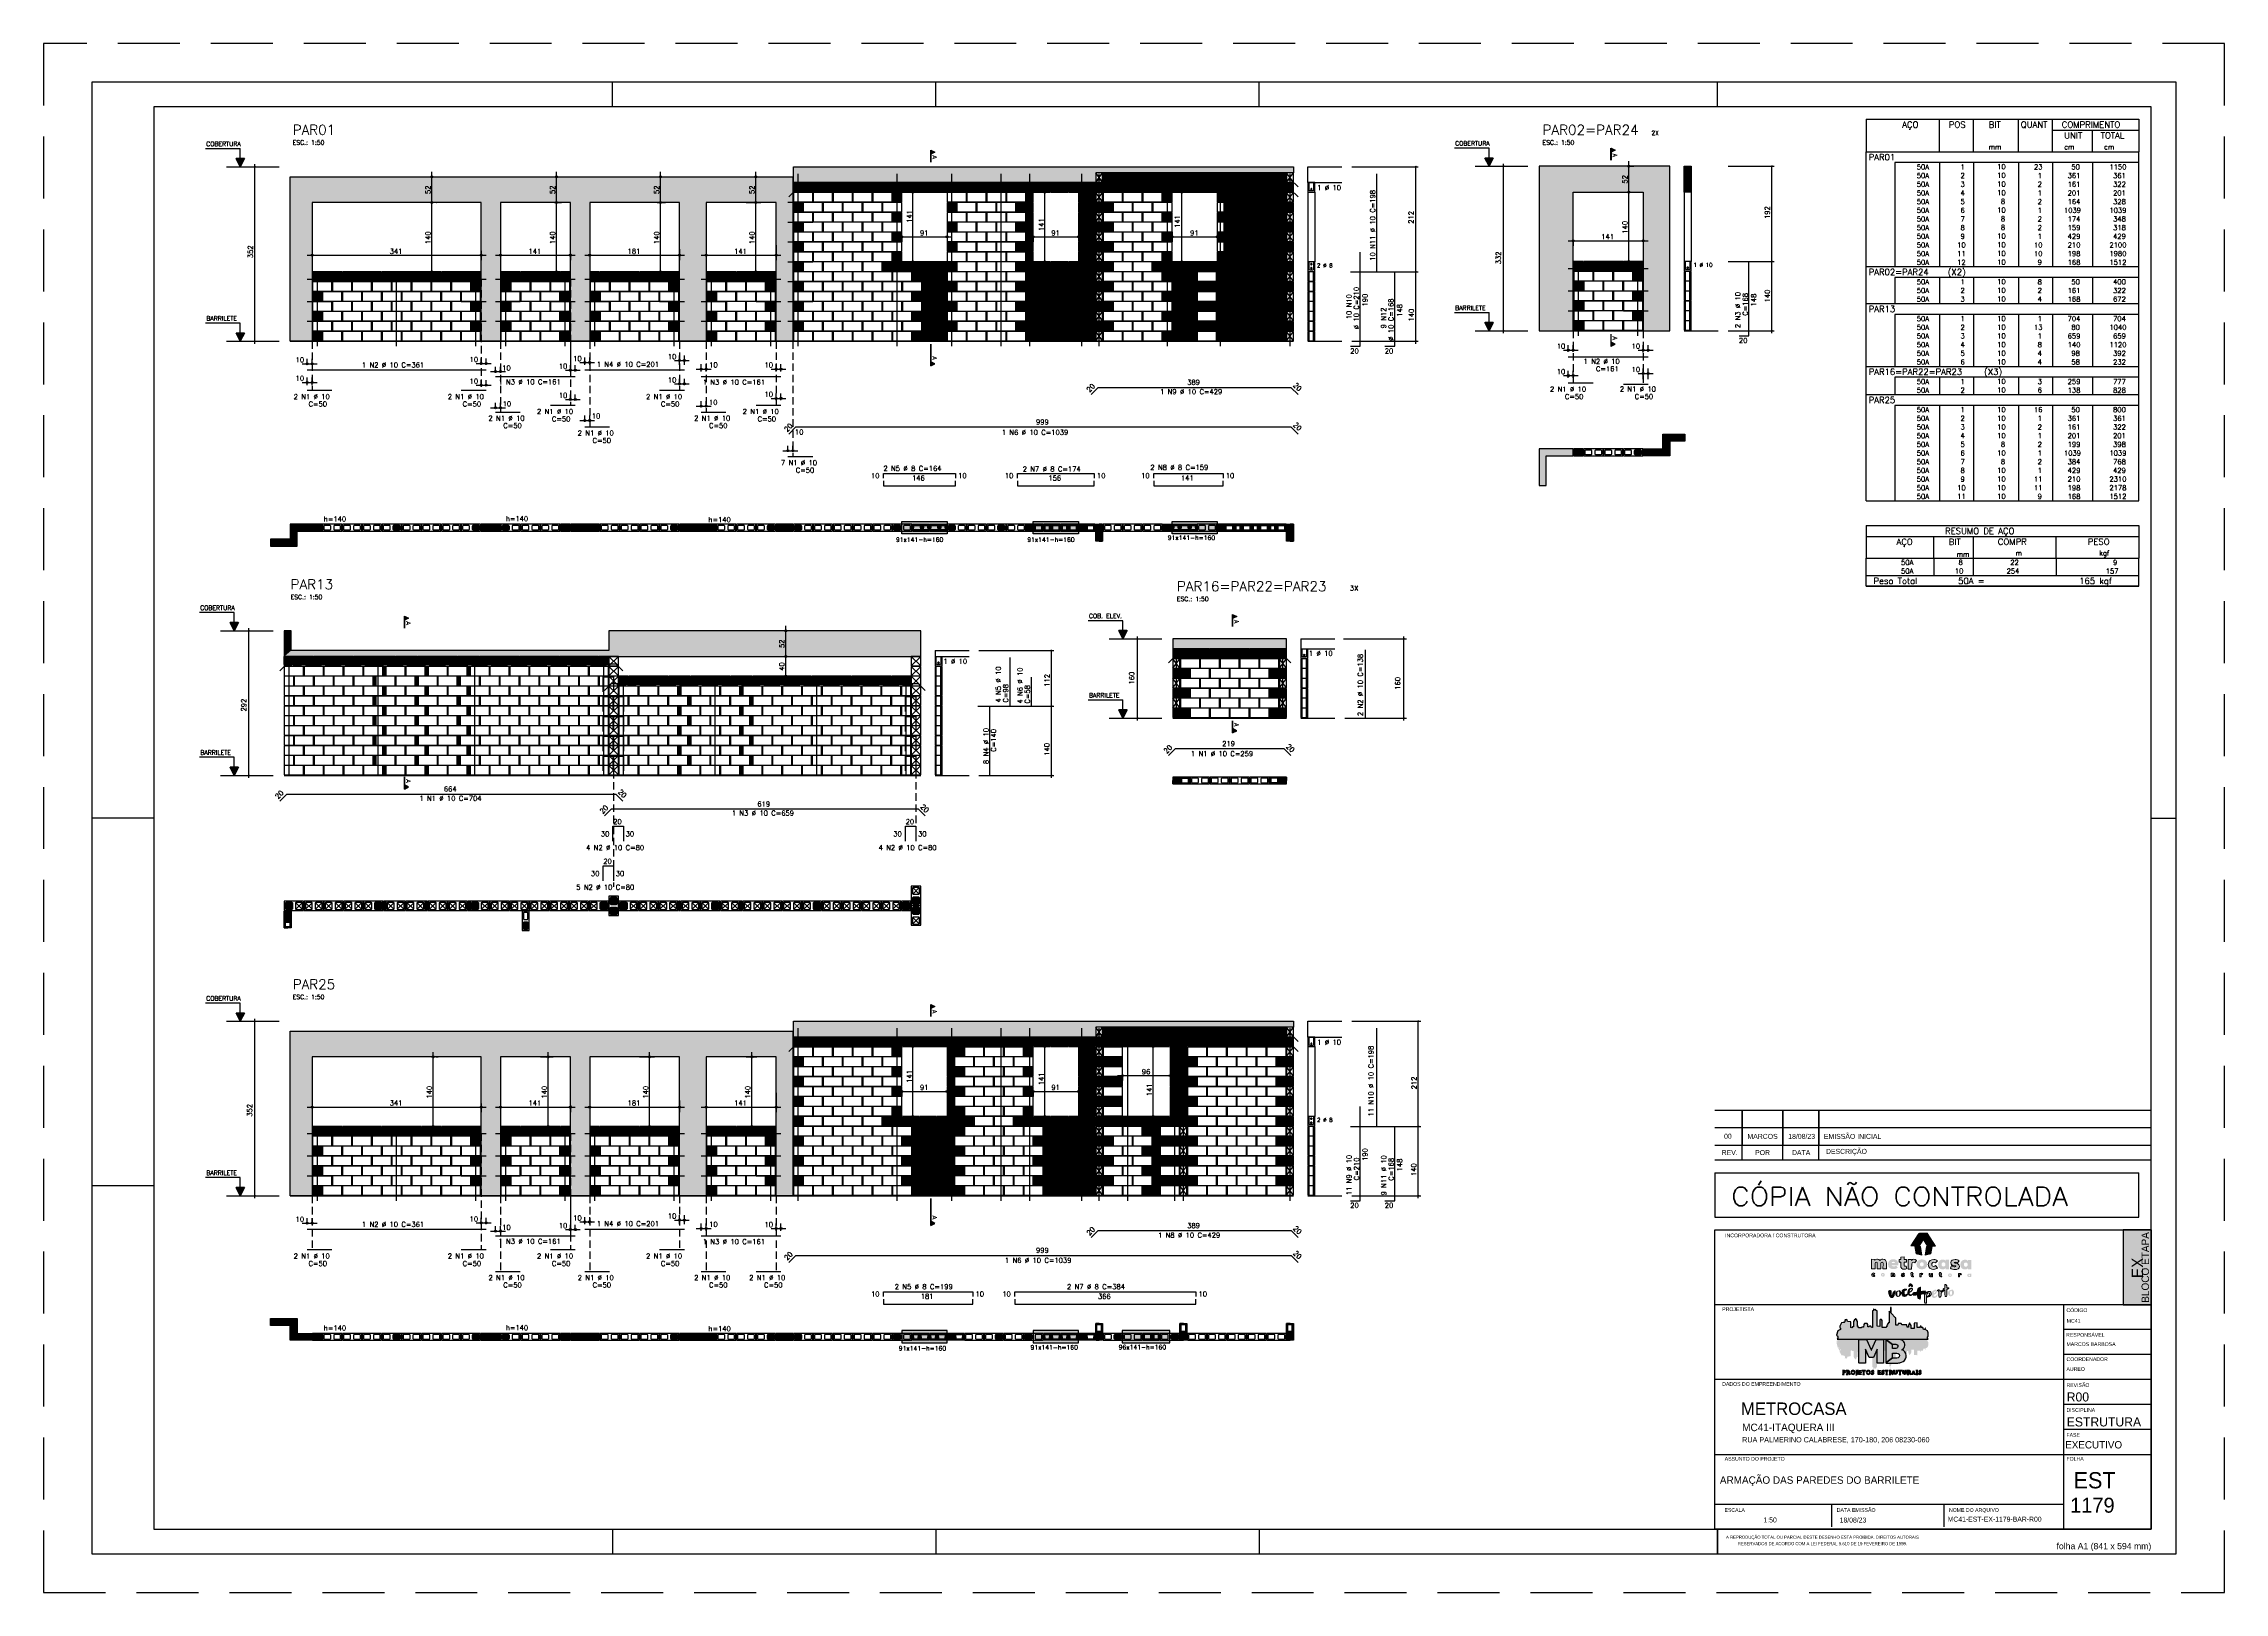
# Model space of a CAD drawing. Extents: x -1.9 to 86, y -1.5 to 61.
import ezdxf
from ezdxf.enums import TextEntityAlignment as Align

# ---------------------------------------------------------------- set-up
doc = ezdxf.new("R2010")
doc.units = 0
doc.header["$MEASUREMENT"] = 0
for name, pattern in [('CENTER', [2, 1.25, -0.25, 0.25, -0.25]), ('ESTILO_TQS_0001', [0.45, 0.3, -0.15]), ('HIDDEN', [0.375, 0.25, -0.125])]:
    doc.linetypes.add(name, pattern=pattern)
doc.layers.get('0').update_dxf_attribs({"linetype": 'CONTINUOUS'})
doc.layers.get('Defpoints').update_dxf_attribs({"linetype": 'CONTINUOUS'})
for name, color, linetype in [('33', 7, 'CONTINUOUS'), ('_ARQUIVO', 7, 'CONTINUOUS'), ('ARQ-MAR', 2, 'CONTINUOUS'), ('ARQ_CAR', 7, 'CONTINUOUS'), ('ARQ_CAR-TXT', 7, 'CONTINUOUS'), ('ARQ_FOLHA', 7, 'CONTINUOUS'), ('ARQ_TXT-2', 2, 'CONTINUOUS'), ('ARQ_TXT-4', 4, 'CONTINUOUS'), ('ARQ_VISTA 0', 251, 'CONTINUOUS'), ('H7', 1, 'CONTINUOUS'), ('Layer 1', 7, 'CONTINUOUS'), ('PENA_01', 1, 'CONTINUOUS'), ('PENA_02', 2, 'CONTINUOUS'), ('PENA_03', 3, 'CONTINUOUS'), ('PENA_05', 5, 'CONTINUOUS'), ('PENA_06', 6, 'CONTINUOUS'), ('PENA_09', 254, 'CONTINUOUS'), ('PENA_11', 252, 'CONTINUOUS'), ('PENA_19', 240, 'CONTINUOUS'), ('PENA_21', 100, 'CONTINUOUS'), ('PENA_23', 50, 'CONTINUOUS'), ('PENA_25', 210, 'CONTINUOUS'), ('PENA_28', 135, 'CONTINUOUS'), ('PSG-NV1-HTC-251', 251, 'CONTINUOUS'), ('PSG-NV2-FLH-SELO', 1, 'CONTINUOUS'), ('ver', 20, 'CONTINUOUS')]:
    doc.layers.add(name, color=color, linetype=linetype)
doc.styles.add('01-MILLEU', font='GOTHIC.TTF')
doc.styles.add('CARIMBO', font='romans.shx', dxfattribs={"height": 30})
doc.styles.add('R300', font='SIMPLEX.SHX', dxfattribs={"width": 1.1, "height": 5.5})
doc.styles.get("Standard").update_dxf_attribs({"font": 'ROMANS.SHX'})
doc.styles.add('TQS_ARIAL', font='arial.ttf')

# ---------------------------------------------------------------- blocks, each defined once
blk = doc.blocks.new('FOLHA A1 - 841 X 594')
at = {"layer": 'ARQ_FOLHA', "color": 1}
for p, q in [((-631, 584), (-631, 594)), ((-500.5, 584), (-500.5, 594)), ((-370, 584), (-370, 594)), ((-185, 584), (-185, 594)), ((-816, 297), (-841, 297)), ((-10, 297), (0, 297)), ((-816, 148.5), (-841, 148.5)), ((-631, 10), (-631, 0)), ((-500.5, 10), (-500.5, 0)), ((-370, 10), (-370, 0)), ((-185, 10), (-185, 0.5)), ((-185, 0.5), (-185, 10)), ((-185, 9.5), (-185, 0)), ((-185, 9.5), (-185, 0)), ((-185, 0), (-185, 9.5))]:
    blk.add_line(p, q, dxfattribs=at)
for points in [[(-841, 0), (0, 0), (0, 594), (-841, 594)], [(-816, 10), (-10, 10), (-10, 584), (-816, 584)]]:
    blk.add_lwpolyline(points, close=True, dxfattribs=at)
at = {"layer": 'Defpoints', "color": 8, "linetype": 'HIDDEN', "ltscale": 100}
blk.add_lwpolyline([(-860.5, 609.5), (-860.5, -15.5), (19.5, -15.5), (19.5, 609.5)], close=True, dxfattribs=at)
at = {"layer": 'ARQ_FOLHA', "insert": (-10, 4.42), "char_height": 2.5, "width": 84.157, "attachment_point": 3, "style": 'TQS_ARIAL'}
blk.add_mtext('\\pxt3;folha A1 (841 x 594 mm)', dxfattribs=at)
at = {"layer": 'PSG-NV1-HTC-251', "insert": (-185, 10), "char_height": 1.25, "width": 84.6052, "attachment_point": 1, "line_spacing_factor": 1.25, "style": 'CARIMBO'}
blk.add_mtext('\\pxqc;{\\fArial Narrow|b0|i0|c0|p34;\\PA REPRODUÇÃO TOTAL OU PARCIAL DESTE DESENHO ESTÁ PROIBIDA. DIREITOS AUTORAIS \\PRESERVADOS DE ACORDO COM A LEI FEDERAL 9.610 DE 19 FEVEREIRO DE 1998.}', dxfattribs=at)
blk = doc.blocks.new('*U24')
blk.add_blockref('FOLHA A1 - 841 X 594', (0, 0))
blk = doc.blocks.new('*U27')
at = {"layer": 'ARQ_CAR-TXT', "true_color": 0x58ba48}
h = blk.add_hatch(color=85, dxfattribs=at)
h.dxf.hatch_style = 1
h.paths.add_polyline_path([(-11.28, 0), (0, 0), (0, 30), (-11.28, 30)])
at = {"layer": 'ARQ_CAR', "color": 5}
blk.add_lwpolyline([(-11.28, 0), (0, 0), (0, 30), (-11.28, 30)], close=True, dxfattribs=at)
at = {"layer": 'ARQ_CAR-TXT', "color": 4, "style": '01-MILLEU'}
blk.add_text('EX', height=4.614, rotation=90, dxfattribs=at).set_placement((-3.26, 10.64))
at = {"layer": 'ARQ_TXT-2', "style": '01-MILLEU'}
blk.add_text('EXECUTIVO', height=2.95, dxfattribs=at).set_placement((-34.5, -57.63))
blk = doc.blocks.new('METROCASA')
at = {"layer": 'Layer 1', "true_color": 0xed1c24}
h = blk.add_hatch(color=240, dxfattribs=at)
h.dxf.hatch_style = 2
h.paths.add_polyline_path([(-1.29, 0.86), (-1.02, -0.59), (0.13, -0.85), (-0.13, 0.85)])
h.paths.add_polyline_path([(2.84, 0.94), (1.22, 3.51), (-0.37, 3.52), (1.27, 0.94)])
h.paths.add_polyline_path([(-2.08, 0.96), (-0.44, 0.95), (0.36, 2.19), (-0.45, 3.48)])
h.paths.add_polyline_path([(0.77, -0.85), (1.92, -0.6), (2.21, 0.84), (1.05, 0.84)])
at = {"layer": 'Layer 1', "true_color": 0x404041}
h = blk.add_hatch(color=250, dxfattribs=at)
h.dxf.hatch_style = 2
edge = h.paths.add_edge_path()
edge.add_spline(control_points=[(-3.66, -4.74), (-3.71, -4.74), (-3.72, -4.72), (-3.72, -4.71), (-3.72, -4.68), (-3.69, -4.68), (-3.66, -4.68), (-3.6, -4.68), (-3.52, -4.7), (-3.48, -4.72), (-3.48, -4.72), (-3.38, -4.57), (-3.38, -4.57), (-3.44, -4.52), (-3.54, -4.48), (-3.65, -4.48), (-3.81, -4.48), (-3.97, -4.54), (-3.97, -4.71), (-3.97, -4.87), (-3.81, -4.92), (-3.68, -4.93), (-3.63, -4.93), (-3.61, -4.94), (-3.61, -4.97), (-3.61, -4.99), (-3.63, -5), (-3.68, -5), (-3.73, -5), (-3.81, -4.99), (-3.92, -4.92), (-3.92, -4.92), (-4, -5.11), (-4, -5.11), (-3.92, -5.16), (-3.79, -5.2), (-3.67, -5.2), (-3.51, -5.2), (-3.36, -5.14), (-3.35, -4.97), (-3.35, -4.79), (-3.52, -4.75), (-3.66, -4.74)], knot_values=[0, 0, 0, 0, 1, 1, 1, 2, 2, 2, 3, 3, 3, 4, 4, 4, 5, 5, 5, 6, 6, 6, 7, 7, 7, 8, 8, 8, 9, 9, 9, 10, 10, 10, 11, 11, 11, 12, 12, 12, 13, 13, 13, 14, 14, 14, 14], degree=3, periodic=0)
edge = h.paths.add_edge_path()
edge.add_spline(control_points=[(-5.55, -4.47), (-5.62, -4.47), (-5.7, -4.5), (-5.76, -4.56), (-5.76, -4.56), (-5.77, -4.49), (-5.77, -4.49), (-5.77, -4.49), (-6, -4.49), (-6, -4.49), (-6, -4.49), (-6, -5.17), (-6, -5.17), (-6, -5.17), (-5.75, -5.17), (-5.75, -5.17), (-5.75, -5.17), (-5.75, -4.81), (-5.75, -4.81), (-5.75, -4.72), (-5.69, -4.68), (-5.63, -4.68), (-5.58, -4.68), (-5.54, -4.71), (-5.54, -4.79), (-5.54, -4.79), (-5.54, -5.17), (-5.54, -5.17), (-5.54, -5.17), (-5.29, -5.17), (-5.29, -5.17), (-5.29, -5.17), (-5.28, -4.79), (-5.28, -4.79), (-5.28, -4.55), (-5.4, -4.48), (-5.55, -4.47)], knot_values=[0, 0, 0, 0, 1, 1, 1, 2, 2, 2, 3, 3, 3, 4, 4, 4, 5, 5, 5, 6, 6, 6, 7, 7, 7, 8, 8, 8, 9, 9, 9, 10, 10, 10, 11, 11, 11, 12, 12, 12, 12], degree=3, periodic=0)
edge = h.paths.add_edge_path()
edge.add_spline(control_points=[(-7.69, -4.46), (-7.89, -4.46), (-8.08, -4.57), (-8.08, -4.82), (-8.08, -5.06), (-7.89, -5.17), (-7.69, -5.17), (-7.5, -5.18), (-7.3, -5.07), (-7.3, -4.82), (-7.3, -4.57), (-7.49, -4.47), (-7.69, -4.46)], knot_values=[0, 0, 0, 0, 1, 1, 1, 2, 2, 2, 3, 3, 3, 4, 4, 4, 4], degree=3, periodic=0)
edge = h.paths.add_edge_path()
edge.add_spline(control_points=[(-7.69, -4.97), (-7.78, -4.97), (-7.83, -4.9), (-7.83, -4.82), (-7.83, -4.74), (-7.78, -4.67), (-7.69, -4.67), (-7.6, -4.67), (-7.55, -4.74), (-7.55, -4.82), (-7.55, -4.9), (-7.61, -4.97), (-7.69, -4.97)], knot_values=[0, 0, 0, 0, 1, 1, 1, 2, 2, 2, 3, 3, 3, 4, 4, 4, 4], degree=3, periodic=0)
edge = h.paths.add_edge_path()
edge.add_spline(control_points=[(-9.57, -4.95), (-9.67, -4.95), (-9.72, -4.88), (-9.72, -4.81), (-9.72, -4.73), (-9.67, -4.66), (-9.57, -4.66), (-9.53, -4.66), (-9.49, -4.67), (-9.46, -4.71), (-9.46, -4.71), (-9.32, -4.56), (-9.32, -4.56), (-9.39, -4.49), (-9.49, -4.45), (-9.59, -4.45), (-9.78, -4.45), (-9.97, -4.56), (-9.97, -4.81), (-9.97, -5.06), (-9.78, -5.16), (-9.59, -5.16), (-9.48, -5.16), (-9.39, -5.12), (-9.3, -5.05), (-9.3, -5.05), (-9.45, -4.9), (-9.45, -4.9), (-9.48, -4.93), (-9.53, -4.95), (-9.57, -4.95)], knot_values=[0, 0, 0, 0, 1, 1, 1, 2, 2, 2, 3, 3, 3, 4, 4, 4, 5, 5, 5, 6, 6, 6, 7, 7, 7, 8, 8, 8, 9, 9, 9, 10, 10, 10, 10], degree=3, periodic=0)
edge = h.paths.add_edge_path()
edge.add_spline(control_points=[(-1.68, -5), (-1.72, -5), (-1.74, -4.98), (-1.74, -4.93), (-1.74, -4.93), (-1.74, -4.71), (-1.74, -4.71), (-1.74, -4.71), (-1.59, -4.71), (-1.59, -4.71), (-1.59, -4.71), (-1.59, -4.52), (-1.59, -4.52), (-1.59, -4.52), (-1.74, -4.52), (-1.74, -4.52), (-1.74, -4.52), (-1.74, -4.32), (-1.74, -4.32), (-1.74, -4.32), (-1.99, -4.34), (-1.99, -4.34), (-1.99, -4.34), (-1.99, -4.51), (-1.99, -4.51), (-1.99, -4.51), (-2.1, -4.51), (-2.1, -4.51), (-2.1, -4.51), (-2.1, -4.71), (-2.1, -4.71), (-2.1, -4.71), (-1.99, -4.71), (-1.99, -4.71), (-1.99, -4.71), (-1.99, -4.93), (-1.99, -4.93), (-2, -5.14), (-1.88, -5.21), (-1.74, -5.21), (-1.67, -5.21), (-1.61, -5.19), (-1.55, -5.16), (-1.55, -5.16), (-1.6, -4.97), (-1.6, -4.97), (-1.62, -4.99), (-1.65, -5), (-1.68, -5)], knot_values=[0, 0, 0, 0, 1, 1, 1, 2, 2, 2, 3, 3, 3, 4, 4, 4, 5, 5, 5, 6, 6, 6, 7, 7, 7, 8, 8, 8, 9, 9, 9, 10, 10, 10, 11, 11, 11, 12, 12, 12, 13, 13, 13, 14, 14, 14, 15, 15, 15, 16, 16, 16, 16], degree=3, periodic=0)
edge = h.paths.add_edge_path()
edge.add_spline(control_points=[(9.78, -4.57), (9.78, -4.57), (9.77, -4.65), (9.77, -4.65), (9.73, -4.59), (9.66, -4.56), (9.57, -4.56), (9.37, -4.56), (9.24, -4.71), (9.24, -4.91), (9.24, -5.11), (9.35, -5.25), (9.55, -5.26), (9.62, -5.27), (9.71, -5.24), (9.77, -5.18), (9.77, -5.18), (9.78, -5.25), (9.78, -5.25), (9.78, -5.25), (10.01, -5.25), (10.01, -5.25), (10.01, -5.25), (10.02, -4.57), (10.02, -4.57), (10.02, -4.57), (9.78, -4.57), (9.78, -4.57)], knot_values=[0, 0, 0, 0, 1, 1, 1, 2, 2, 2, 3, 3, 3, 4, 4, 4, 5, 5, 5, 6, 6, 6, 7, 7, 7, 8, 8, 8, 9, 9, 9, 9], degree=3, periodic=0)
edge = h.paths.add_edge_path()
edge.add_spline(control_points=[(9.62, -5.06), (9.55, -5.06), (9.49, -5), (9.49, -4.91), (9.49, -4.82), (9.55, -4.76), (9.62, -4.76), (9.71, -4.76), (9.76, -4.82), (9.76, -4.91), (9.76, -4.99), (9.71, -5.06), (9.62, -5.06)], knot_values=[0, 0, 0, 0, 1, 1, 1, 2, 2, 2, 3, 3, 3, 4, 4, 4, 4], degree=3, periodic=0)
edge = h.paths.add_edge_path()
edge.add_spline(control_points=[(7.69, -4.64), (7.69, -4.64), (7.68, -4.56), (7.68, -4.56), (7.68, -4.56), (7.45, -4.56), (7.45, -4.56), (7.45, -4.56), (7.45, -5.24), (7.45, -5.24), (7.45, -5.24), (7.7, -5.24), (7.7, -5.24), (7.7, -5.24), (7.7, -4.89), (7.7, -4.89), (7.7, -4.8), (7.76, -4.76), (7.82, -4.76), (7.86, -4.76), (7.89, -4.77), (7.93, -4.8), (7.93, -4.8), (8.04, -4.62), (8.04, -4.62), (7.99, -4.57), (7.93, -4.55), (7.86, -4.55), (7.79, -4.55), (7.73, -4.57), (7.69, -4.64)], knot_values=[0, 0, 0, 0, 1, 1, 1, 2, 2, 2, 3, 3, 3, 4, 4, 4, 5, 5, 5, 6, 6, 6, 7, 7, 7, 8, 8, 8, 9, 9, 9, 10, 10, 10, 10], degree=3, periodic=0)
edge = h.paths.add_edge_path()
edge.add_spline(control_points=[(5.76, -4.54), (5.56, -4.54), (5.37, -4.64), (5.37, -4.89), (5.37, -5.14), (5.56, -5.24), (5.75, -5.25), (5.95, -5.25), (6.14, -5.14), (6.14, -4.89), (6.15, -4.65), (5.96, -4.54), (5.76, -4.54)], knot_values=[0, 0, 0, 0, 1, 1, 1, 2, 2, 2, 3, 3, 3, 4, 4, 4, 4], degree=3, periodic=0)
edge = h.paths.add_edge_path()
edge.add_spline(control_points=[(5.76, -5.04), (5.67, -5.04), (5.62, -4.97), (5.62, -4.89), (5.62, -4.81), (5.67, -4.74), (5.76, -4.74), (5.85, -4.74), (5.9, -4.81), (5.9, -4.89), (5.9, -4.97), (5.84, -5.04), (5.76, -5.04)], knot_values=[0, 0, 0, 0, 1, 1, 1, 2, 2, 2, 3, 3, 3, 4, 4, 4, 4], degree=3, periodic=0)
edge = h.paths.add_edge_path()
edge.add_spline(control_points=[(4, -5.03), (3.96, -5.03), (3.94, -5.01), (3.93, -4.96), (3.93, -4.96), (3.94, -4.74), (3.94, -4.74), (3.94, -4.74), (4.09, -4.74), (4.09, -4.74), (4.09, -4.74), (4.09, -4.55), (4.09, -4.55), (4.09, -4.55), (3.94, -4.55), (3.94, -4.55), (3.94, -4.55), (3.94, -4.35), (3.94, -4.35), (3.94, -4.35), (3.69, -4.38), (3.69, -4.38), (3.69, -4.38), (3.69, -4.54), (3.69, -4.54), (3.69, -4.54), (3.58, -4.54), (3.58, -4.54), (3.58, -4.54), (3.58, -4.74), (3.58, -4.74), (3.58, -4.74), (3.69, -4.74), (3.69, -4.74), (3.69, -4.74), (3.68, -4.96), (3.68, -4.96), (3.68, -5.17), (3.8, -5.24), (3.93, -5.24), (4, -5.24), (4.07, -5.22), (4.13, -5.19), (4.13, -5.19), (4.08, -5), (4.08, -5), (4.05, -5.02), (4.03, -5.03), (4, -5.03)], knot_values=[0, 0, 0, 0, 1, 1, 1, 2, 2, 2, 3, 3, 3, 4, 4, 4, 5, 5, 5, 6, 6, 6, 7, 7, 7, 8, 8, 8, 9, 9, 9, 10, 10, 10, 11, 11, 11, 12, 12, 12, 13, 13, 13, 14, 14, 14, 15, 15, 15, 16, 16, 16, 16], degree=3, periodic=0)
edge = h.paths.add_edge_path()
edge.add_spline(control_points=[(2.03, -4.89), (2.03, -4.98), (1.97, -5.02), (1.91, -5.02), (1.87, -5.02), (1.82, -4.99), (1.82, -4.9), (1.82, -4.9), (1.82, -4.53), (1.82, -4.53), (1.82, -4.53), (1.57, -4.53), (1.57, -4.53), (1.57, -4.53), (1.57, -4.9), (1.57, -4.9), (1.57, -5.15), (1.69, -5.22), (1.83, -5.22), (1.9, -5.23), (1.99, -5.2), (2.05, -5.14), (2.05, -5.14), (2.06, -5.21), (2.06, -5.21), (2.06, -5.21), (2.28, -5.21), (2.28, -5.21), (2.28, -5.21), (2.28, -4.53), (2.28, -4.53), (2.28, -4.53), (2.03, -4.53), (2.03, -4.53), (2.03, -4.53), (2.03, -4.89), (2.03, -4.89)], knot_values=[0, 0, 0, 0, 1, 1, 1, 2, 2, 2, 3, 3, 3, 4, 4, 4, 5, 5, 5, 6, 6, 6, 7, 7, 7, 8, 8, 8, 9, 9, 9, 10, 10, 10, 11, 11, 11, 12, 12, 12, 12], degree=3, periodic=0)
edge = h.paths.add_edge_path()
edge.add_spline(control_points=[(-0.02, -4.59), (-0.02, -4.59), (-0.04, -4.52), (-0.04, -4.52), (-0.04, -4.52), (-0.26, -4.52), (-0.26, -4.52), (-0.26, -4.52), (-0.27, -5.2), (-0.27, -5.2), (-0.27, -5.2), (-0.02, -5.2), (-0.02, -5.2), (-0.02, -5.2), (-0.01, -4.85), (-0.01, -4.85), (-0.01, -4.76), (0.04, -4.72), (0.1, -4.72), (0.15, -4.72), (0.18, -4.73), (0.22, -4.76), (0.22, -4.76), (0.32, -4.58), (0.32, -4.58), (0.28, -4.53), (0.21, -4.51), (0.14, -4.5), (0.08, -4.5), (0.01, -4.53), (-0.02, -4.59)], knot_values=[0, 0, 0, 0, 1, 1, 1, 2, 2, 2, 3, 3, 3, 4, 4, 4, 5, 5, 5, 6, 6, 6, 7, 7, 7, 8, 8, 8, 9, 9, 9, 10, 10, 10, 10], degree=3, periodic=0)
at = {"layer": 'Layer 1', "true_color": 0xed1c24}
h = blk.add_hatch(color=240, dxfattribs=at)
h.dxf.hatch_style = 2
edge = h.paths.add_edge_path()
edge.add_spline(control_points=[(-1.94, -1.96), (-1.94, -1.96), (-1.98, -1.76), (-1.98, -1.76), (-1.98, -1.76), (-2.62, -1.75), (-2.62, -1.75), (-2.62, -1.75), (-2.63, -3.66), (-2.63, -3.66), (-2.63, -3.66), (-1.92, -3.66), (-1.92, -3.66), (-1.92, -3.66), (-1.91, -2.67), (-1.91, -2.67), (-1.91, -2.42), (-1.76, -2.31), (-1.58, -2.31), (-1.46, -2.31), (-1.38, -2.34), (-1.26, -2.43), (-1.26, -2.43), (-0.98, -1.92), (-0.98, -1.92), (-1.1, -1.79), (-1.28, -1.71), (-1.48, -1.71), (-1.66, -1.71), (-1.84, -1.79), (-1.94, -1.96)], knot_values=[0, 0, 0, 0, 1, 1, 1, 2, 2, 2, 3, 3, 3, 4, 4, 4, 5, 5, 5, 6, 6, 6, 7, 7, 7, 8, 8, 8, 9, 9, 9, 10, 10, 10, 10], degree=3, periodic=0)
edge = h.paths.add_edge_path()
edge.add_spline(control_points=[(-5.6, -1.69), (-6.11, -1.69), (-6.66, -1.99), (-6.66, -2.69), (-6.67, -3.38), (-6.16, -3.68), (-5.56, -3.68), (-5.23, -3.68), (-4.92, -3.58), (-4.69, -3.37), (-4.69, -3.37), (-5.04, -2.98), (-5.04, -2.98), (-5.16, -3.07), (-5.32, -3.13), (-5.53, -3.13), (-5.68, -3.13), (-5.9, -3.06), (-5.95, -2.89), (-5.95, -2.89), (-4.62, -2.89), (-4.62, -2.89), (-4.45, -2.14), (-4.92, -1.69), (-5.6, -1.69)], knot_values=[0, 0, 0, 0, 1, 1, 1, 2, 2, 2, 3, 3, 3, 4, 4, 4, 5, 5, 5, 6, 6, 6, 7, 7, 7, 8, 8, 8, 8], degree=3, periodic=0)
edge = h.paths.add_edge_path()
edge.add_spline(control_points=[(-5.94, -2.43), (-5.89, -2.12), (-5.27, -2.13), (-5.25, -2.43), (-5.25, -2.43), (-5.94, -2.43), (-5.94, -2.43)], knot_values=[0, 0, 0, 0, 1, 1, 1, 2, 2, 2, 2], degree=3, periodic=0)
edge = h.paths.add_edge_path()
edge.add_spline(control_points=[(4.86, -2), (4.76, -1.84), (4.58, -1.75), (4.31, -1.75), (3.75, -1.74), (3.38, -2.17), (3.38, -2.74), (3.37, -3.29), (3.68, -3.69), (4.24, -3.73), (4.45, -3.74), (4.71, -3.67), (4.87, -3.49), (4.87, -3.49), (4.9, -3.7), (4.9, -3.7), (4.9, -3.7), (5.56, -3.7), (5.56, -3.7), (5.56, -3.7), (5.57, -1.8), (5.57, -1.8), (5.57, -1.8), (4.9, -1.79), (4.9, -1.79), (4.9, -1.79), (4.86, -2), (4.86, -2)], knot_values=[0, 0, 0, 0, 1, 1, 1, 2, 2, 2, 3, 3, 3, 4, 4, 4, 5, 5, 5, 6, 6, 6, 7, 7, 7, 8, 8, 8, 9, 9, 9, 9], degree=3, periodic=0)
edge = h.paths.add_edge_path()
edge.add_spline(control_points=[(4.46, -3.16), (4.25, -3.16), (4.08, -3.01), (4.08, -2.74), (4.08, -2.47), (4.25, -2.32), (4.47, -2.32), (4.72, -2.32), (4.86, -2.49), (4.86, -2.74), (4.86, -2.97), (4.7, -3.16), (4.46, -3.16)], knot_values=[0, 0, 0, 0, 1, 1, 1, 2, 2, 2, 3, 3, 3, 4, 4, 4, 4], degree=3, periodic=0)
edge = h.paths.add_edge_path()
edge.add_spline(control_points=[(-7.68, -1.68), (-7.94, -1.68), (-8.15, -1.76), (-8.31, -1.95), (-8.4, -1.77), (-8.59, -1.69), (-8.78, -1.68), (-8.98, -1.68), (-9.19, -1.76), (-9.31, -1.92), (-9.31, -1.92), (-9.36, -1.72), (-9.36, -1.72), (-9.36, -1.72), (-9.95, -1.71), (-9.95, -1.71), (-9.95, -1.71), (-9.96, -3.62), (-9.96, -3.62), (-9.96, -3.62), (-9.26, -3.62), (-9.26, -3.62), (-9.26, -3.62), (-9.25, -2.58), (-9.25, -2.58), (-9.25, -2.37), (-9.12, -2.27), (-9, -2.27), (-8.87, -2.27), (-8.8, -2.35), (-8.8, -2.57), (-8.8, -2.57), (-8.81, -3.62), (-8.81, -3.62), (-8.81, -3.62), (-8.11, -3.63), (-8.11, -3.63), (-8.11, -3.63), (-8.1, -2.58), (-8.1, -2.58), (-8.1, -2.37), (-7.98, -2.29), (-7.86, -2.29), (-7.75, -2.29), (-7.66, -2.37), (-7.66, -2.57), (-7.66, -2.57), (-7.67, -3.63), (-7.67, -3.63), (-7.67, -3.63), (-6.96, -3.63), (-6.96, -3.63), (-6.96, -3.63), (-6.95, -2.57), (-6.95, -2.57), (-6.95, -1.94), (-7.26, -1.68), (-7.68, -1.68)], knot_values=[0, 0, 0, 0, 1, 1, 1, 2, 2, 2, 3, 3, 3, 4, 4, 4, 5, 5, 5, 6, 6, 6, 7, 7, 7, 8, 8, 8, 9, 9, 9, 10, 10, 10, 11, 11, 11, 12, 12, 12, 13, 13, 13, 14, 14, 14, 15, 15, 15, 16, 16, 16, 17, 17, 17, 18, 18, 18, 19, 19, 19, 19], degree=3, periodic=0)
edge = h.paths.add_edge_path()
edge.add_spline(control_points=[(-3.23, -3.11), (-3.34, -3.11), (-3.41, -3.06), (-3.42, -2.93), (-3.42, -2.93), (-3.41, -2.3), (-3.41, -2.3), (-3.41, -2.3), (-2.98, -2.3), (-2.98, -2.3), (-2.98, -2.3), (-2.98, -1.76), (-2.98, -1.76), (-2.98, -1.76), (-3.41, -1.76), (-3.41, -1.76), (-3.41, -1.76), (-3.4, -1.21), (-3.4, -1.21), (-3.4, -1.21), (-4.11, -1.28), (-4.11, -1.28), (-4.11, -1.28), (-4.11, -1.76), (-4.11, -1.76), (-4.11, -1.76), (-4.42, -1.75), (-4.42, -1.75), (-4.42, -1.75), (-4.42, -2.3), (-4.42, -2.3), (-4.42, -2.3), (-4.11, -2.3), (-4.11, -2.3), (-4.11, -2.3), (-4.12, -2.92), (-4.12, -2.92), (-4.13, -3.52), (-3.79, -3.69), (-3.42, -3.7), (-3.22, -3.7), (-3.03, -3.66), (-2.87, -3.57), (-2.87, -3.57), (-3.02, -3.05), (-3.02, -3.05), (-3.08, -3.09), (-3.16, -3.11), (-3.23, -3.11)], knot_values=[0, 0, 0, 0, 1, 1, 1, 2, 2, 2, 3, 3, 3, 4, 4, 4, 5, 5, 5, 6, 6, 6, 7, 7, 7, 8, 8, 8, 9, 9, 9, 10, 10, 10, 11, 11, 11, 12, 12, 12, 13, 13, 13, 14, 14, 14, 15, 15, 15, 16, 16, 16, 16], degree=3, periodic=0)
edge = h.paths.add_edge_path()
edge.add_spline(control_points=[(2.53, -3.13), (2.26, -3.13), (2.12, -2.94), (2.12, -2.74), (2.12, -2.5), (2.27, -2.3), (2.54, -2.3), (2.66, -2.3), (2.77, -2.35), (2.86, -2.44), (2.86, -2.44), (3.24, -2.04), (3.24, -2.04), (3.04, -1.84), (2.77, -1.74), (2.5, -1.74), (1.96, -1.73), (1.43, -2.04), (1.42, -2.73), (1.42, -3.44), (1.94, -3.72), (2.5, -3.72), (2.78, -3.72), (3.06, -3.6), (3.28, -3.4), (3.28, -3.4), (2.88, -2.98), (2.88, -2.98), (2.79, -3.08), (2.66, -3.13), (2.53, -3.13)], knot_values=[0, 0, 0, 0, 1, 1, 1, 2, 2, 2, 3, 3, 3, 4, 4, 4, 5, 5, 5, 6, 6, 6, 7, 7, 7, 8, 8, 8, 9, 9, 9, 10, 10, 10, 10], degree=3, periodic=0)
edge = h.paths.add_edge_path()
edge.add_spline(control_points=[(9.37, -1.82), (9.37, -1.82), (9.33, -2.02), (9.33, -2.02), (9.23, -1.87), (9.04, -1.77), (8.77, -1.77), (8.22, -1.77), (7.85, -2.2), (7.84, -2.76), (7.84, -3.31), (8.15, -3.71), (8.71, -3.75), (8.92, -3.76), (9.17, -3.7), (9.34, -3.51), (9.34, -3.51), (9.37, -3.72), (9.37, -3.72), (9.37, -3.72), (10.02, -3.72), (10.02, -3.72), (10.02, -3.72), (10.03, -1.82), (10.03, -1.82), (10.03, -1.82), (9.37, -1.82), (9.37, -1.82)], knot_values=[0, 0, 0, 0, 1, 1, 1, 2, 2, 2, 3, 3, 3, 4, 4, 4, 5, 5, 5, 6, 6, 6, 7, 7, 7, 8, 8, 8, 9, 9, 9, 9], degree=3, periodic=0)
edge = h.paths.add_edge_path()
edge.add_spline(control_points=[(8.93, -3.18), (8.71, -3.18), (8.55, -3.03), (8.55, -2.76), (8.55, -2.5), (8.72, -2.34), (8.93, -2.35), (9.18, -2.35), (9.32, -2.51), (9.32, -2.77), (9.32, -2.99), (9.17, -3.18), (8.93, -3.18)], knot_values=[0, 0, 0, 0, 1, 1, 1, 2, 2, 2, 3, 3, 3, 4, 4, 4, 4], degree=3, periodic=0)
edge = h.paths.add_edge_path()
edge.add_spline(control_points=[(6.78, -2.48), (6.66, -2.48), (6.63, -2.42), (6.63, -2.39), (6.63, -2.32), (6.7, -2.29), (6.8, -2.3), (6.96, -2.29), (7.18, -2.35), (7.28, -2.41), (7.28, -2.41), (7.58, -1.99), (7.58, -1.99), (7.4, -1.85), (7.12, -1.76), (6.81, -1.76), (6.36, -1.75), (5.93, -1.92), (5.93, -2.38), (5.92, -2.84), (6.37, -2.99), (6.74, -3), (6.88, -3.02), (6.94, -3.05), (6.94, -3.11), (6.94, -3.17), (6.87, -3.2), (6.75, -3.2), (6.59, -3.19), (6.36, -3.18), (6.07, -2.98), (6.07, -2.98), (5.84, -3.5), (5.84, -3.5), (6.05, -3.66), (6.43, -3.75), (6.76, -3.76), (7.22, -3.76), (7.65, -3.58), (7.65, -3.11), (7.65, -2.61), (7.17, -2.49), (6.78, -2.48)], knot_values=[0, 0, 0, 0, 1, 1, 1, 2, 2, 2, 3, 3, 3, 4, 4, 4, 5, 5, 5, 6, 6, 6, 7, 7, 7, 8, 8, 8, 9, 9, 9, 10, 10, 10, 11, 11, 11, 12, 12, 12, 13, 13, 13, 14, 14, 14, 14], degree=3, periodic=0)
edge = h.paths.add_edge_path()
edge.add_spline(control_points=[(0.13, -1.72), (-0.42, -1.72), (-0.95, -2.01), (-0.96, -2.72), (-0.96, -3.41), (-0.42, -3.71), (0.12, -3.72), (0.66, -3.72), (1.21, -3.42), (1.22, -2.73), (1.22, -2.03), (0.7, -1.73), (0.13, -1.72)], knot_values=[0, 0, 0, 0, 1, 1, 1, 2, 2, 2, 3, 3, 3, 4, 4, 4, 4], degree=3, periodic=0)
edge = h.paths.add_edge_path()
edge.add_spline(control_points=[(0.13, -3.13), (-0.12, -3.13), (-0.27, -2.94), (-0.26, -2.72), (-0.26, -2.5), (-0.12, -2.3), (0.13, -2.31), (0.38, -2.31), (0.52, -2.5), (0.52, -2.72), (0.52, -2.96), (0.37, -3.14), (0.13, -3.13)], knot_values=[0, 0, 0, 0, 1, 1, 1, 2, 2, 2, 3, 3, 3, 4, 4, 4, 4], degree=3, periodic=0)
at = {"layer": 'Layer 1', "true_color": 0x404041}
h = blk.add_hatch(color=250, dxfattribs=at)
h.dxf.hatch_style = 2
edge = h.paths.add_edge_path()
edge.add_spline(control_points=[(-2.43, -7.17), (-2.4, -7.16), (-2.38, -7.15), (-2.36, -7.14), (-2.33, -7.13), (-2.31, -7.11), (-2.3, -7.09), (-2.28, -7.07), (-2.26, -7.04), (-2.24, -7.01), (-2.22, -6.98), (-2.2, -6.95), (-2.17, -6.92), (-2.15, -6.93), (-2.11, -6.95), (-2.08, -6.98), (-2.05, -7.01), (-2.01, -7.04), (-1.98, -7.06), (-1.94, -7.09), (-1.9, -7.11), (-1.87, -7.13), (-1.84, -7.14), (-1.81, -7.14), (-1.78, -7.12), (-1.75, -7.1), (-1.75, -7.07), (-1.76, -7.02), (-1.78, -6.98), (-1.8, -6.94), (-1.84, -6.89), (-1.87, -6.84), (-1.91, -6.8), (-1.96, -6.76), (-2, -6.72), (-2.04, -6.69), (-2.07, -6.68), (-2.11, -6.66), (-2.15, -6.65), (-2.18, -6.64), (-2.21, -6.64), (-2.24, -6.64), (-2.26, -6.65), (-2.29, -6.66), (-2.31, -6.68), (-2.33, -6.71), (-2.35, -6.73), (-2.36, -6.77), (-2.38, -6.82), (-2.4, -6.84), (-2.41, -6.87), (-2.43, -6.91), (-2.44, -6.95), (-2.46, -6.99), (-2.47, -7.03), (-2.48, -7.07), (-2.48, -7.11), (-2.48, -7.14), (-2.47, -7.16), (-2.46, -7.18), (-2.43, -7.17)], knot_values=[0, 0, 0, 0, 1, 1, 1, 2, 2, 2, 3, 3, 3, 4, 4, 4, 5, 5, 5, 6, 6, 6, 7, 7, 7, 8, 8, 8, 9, 9, 9, 10, 10, 10, 11, 11, 11, 12, 12, 12, 13, 13, 13, 14, 14, 14, 15, 15, 15, 16, 16, 16, 17, 17, 17, 18, 18, 18, 19, 19, 19, 20, 20, 20, 20], degree=3, periodic=0)
edge = h.paths.add_edge_path()
edge.add_spline(control_points=[(-5.26, -8.04), (-5.28, -8.03), (-5.33, -8.05), (-5.4, -8.1), (-5.49, -8.17), (-5.55, -8.25), (-5.6, -8.35), (-5.65, -8.45), (-5.69, -8.55), (-5.71, -8.65), (-5.74, -8.76), (-5.76, -8.85), (-5.77, -8.93), (-5.78, -9.02), (-5.8, -9.07), (-5.81, -9.1), (-5.83, -9.13), (-5.85, -9.12), (-5.88, -9.08), (-5.91, -9.04), (-5.94, -8.98), (-5.97, -8.89), (-6, -8.8), (-6.02, -8.7), (-6.04, -8.57), (-6.05, -8.44), (-6.05, -8.3), (-6.03, -8.14), (-6.03, -8.11), (-6.04, -8.08), (-6.06, -8.06), (-6.09, -8.03), (-6.12, -8.01), (-6.16, -8), (-6.2, -7.98), (-6.25, -7.98), (-6.3, -7.98), (-6.35, -7.99), (-6.4, -8), (-6.45, -8.03), (-6.48, -8.05), (-6.5, -8.08), (-6.52, -8.13), (-6.53, -8.18), (-6.53, -8.24), (-6.53, -8.31), (-6.53, -8.38), (-6.52, -8.45), (-6.5, -8.52), (-6.49, -8.6), (-6.47, -8.67), (-6.45, -8.74), (-6.43, -8.81), (-6.41, -8.87), (-6.39, -8.93), (-6.36, -8.98), (-6.34, -9.03), (-6.32, -9.05), (-6.29, -9.1), (-6.26, -9.14), (-6.23, -9.18), (-6.19, -9.23), (-6.16, -9.27), (-6.11, -9.3), (-6.07, -9.34), (-6.02, -9.36), (-5.96, -9.37), (-5.9, -9.38), (-5.83, -9.38), (-5.75, -9.35), (-5.71, -9.34), (-5.67, -9.31), (-5.63, -9.25), (-5.58, -9.19), (-5.54, -9.12), (-5.51, -9.05), (-5.47, -8.98), (-5.44, -8.9), (-5.41, -8.82), (-5.38, -8.74), (-5.36, -8.67), (-5.34, -8.61), (-5.32, -8.53), (-5.29, -8.44), (-5.27, -8.36), (-5.25, -8.27), (-5.23, -8.2), (-5.23, -8.15), (-5.22, -8.09), (-5.23, -8.06), (-5.26, -8.04)], knot_values=[0, 0, 0, 0, 1, 1, 1, 2, 2, 2, 3, 3, 3, 4, 4, 4, 5, 5, 5, 6, 6, 6, 7, 7, 7, 8, 8, 8, 9, 9, 9, 10, 10, 10, 11, 11, 11, 12, 12, 12, 13, 13, 13, 14, 14, 14, 15, 15, 15, 16, 16, 16, 17, 17, 17, 18, 18, 18, 19, 19, 19, 20, 20, 20, 21, 21, 21, 22, 22, 22, 23, 23, 23, 24, 24, 24, 25, 25, 25, 26, 26, 26, 27, 27, 27, 28, 28, 28, 29, 29, 29, 30, 30, 30, 30], degree=3, periodic=0)
edge = h.paths.add_edge_path()
edge.add_spline(control_points=[(-1.57, -8.39), (-1.57, -8.35), (-1.58, -8.33), (-1.6, -8.33), (-1.62, -8.34), (-1.64, -8.36), (-1.66, -8.39), (-1.68, -8.43), (-1.71, -8.47), (-1.75, -8.52), (-1.78, -8.56), (-1.82, -8.61), (-1.87, -8.65), (-1.92, -8.7), (-1.99, -8.73), (-2.07, -8.75), (-2.11, -8.76), (-2.14, -8.76), (-2.17, -8.75), (-2.19, -8.74), (-2.22, -8.73), (-2.24, -8.72), (-2.26, -8.7), (-2.27, -8.68), (-2.28, -8.66), (-2.3, -8.64), (-2.31, -8.61), (-2.31, -8.59), (-2.33, -8.53), (-2.34, -8.45), (-2.33, -8.37), (-2.27, -8.37), (-2.2, -8.36), (-2.14, -8.33), (-2.08, -8.31), (-2.02, -8.28), (-1.96, -8.23), (-1.89, -8.19), (-1.83, -8.12), (-1.77, -8.03), (-1.71, -7.95), (-1.68, -7.87), (-1.66, -7.8), (-1.65, -7.72), (-1.65, -7.65), (-1.67, -7.59), (-1.69, -7.53), (-1.72, -7.48), (-1.77, -7.45), (-1.81, -7.41), (-1.87, -7.39), (-1.93, -7.39), (-2, -7.4), (-2.06, -7.41), (-2.13, -7.43), (-2.2, -7.44), (-2.26, -7.47), (-2.32, -7.5), (-2.38, -7.53), (-2.44, -7.57), (-2.49, -7.62), (-2.54, -7.67), (-2.58, -7.72), (-2.62, -7.78), (-2.66, -7.87), (-2.7, -7.94), (-2.72, -8.02), (-2.74, -8.1), (-2.75, -8.16), (-2.76, -8.22), (-2.77, -8.29), (-2.77, -8.36), (-2.76, -8.42), (-2.75, -8.52), (-2.72, -8.62), (-2.68, -8.71), (-2.65, -8.78), (-2.6, -8.86), (-2.54, -8.92), (-2.47, -8.99), (-2.39, -9.03), (-2.28, -9.05), (-2.17, -9.07), (-2.07, -9.07), (-1.98, -9.04), (-1.9, -9.01), (-1.83, -8.97), (-1.78, -8.91), (-1.72, -8.86), (-1.68, -8.8), (-1.64, -8.73), (-1.61, -8.66), (-1.59, -8.6), (-1.58, -8.54), (-1.57, -8.48), (-1.56, -8.43), (-1.57, -8.39)], knot_values=[0, 0, 0, 0, 1, 1, 1, 2, 2, 2, 3, 3, 3, 4, 4, 4, 5, 5, 5, 6, 6, 6, 7, 7, 7, 8, 8, 8, 9, 9, 9, 10, 10, 10, 11, 11, 11, 12, 12, 12, 13, 13, 13, 14, 14, 14, 15, 15, 15, 16, 16, 16, 17, 17, 17, 18, 18, 18, 19, 19, 19, 20, 20, 20, 21, 21, 21, 22, 22, 22, 23, 23, 23, 24, 24, 24, 25, 25, 25, 26, 26, 26, 27, 27, 27, 28, 28, 28, 29, 29, 29, 30, 30, 30, 31, 31, 31, 32, 32, 32, 32], degree=3, periodic=0)
edge = h.paths.add_edge_path()
edge.add_spline(control_points=[(-2.31, -8.07), (-2.31, -8.04), (-2.3, -8.01), (-2.29, -7.98), (-2.27, -7.95), (-2.25, -7.9), (-2.23, -7.85), (-2.2, -7.81), (-2.17, -7.77), (-2.14, -7.75), (-2.1, -7.72), (-2.07, -7.7), (-2.03, -7.69), (-1.99, -7.67), (-1.95, -7.66), (-1.91, -7.65), (-1.9, -7.67), (-1.91, -7.7), (-1.91, -7.72), (-1.92, -7.75), (-1.93, -7.78), (-1.94, -7.81), (-1.95, -7.85), (-1.97, -7.89), (-2.01, -7.94), (-2.04, -7.99), (-2.07, -8.02), (-2.11, -8.05), (-2.15, -8.07), (-2.18, -8.09), (-2.21, -8.1), (-2.25, -8.11), (-2.29, -8.12), (-2.32, -8.13), (-2.32, -8.11), (-2.32, -8.09), (-2.31, -8.07)], knot_values=[0, 0, 0, 0, 1, 1, 1, 2, 2, 2, 3, 3, 3, 4, 4, 4, 5, 5, 5, 6, 6, 6, 7, 7, 7, 8, 8, 8, 9, 9, 9, 10, 10, 10, 11, 11, 11, 12, 12, 12, 12], degree=3, periodic=0)
edge = h.paths.add_edge_path()
edge.add_spline(control_points=[(-4.11, -8.09), (-4.16, -8), (-4.24, -7.93), (-4.34, -7.88), (-4.36, -7.87), (-4.38, -7.87), (-4.39, -7.87), (-4.4, -7.88), (-4.41, -7.89), (-4.43, -7.9), (-4.45, -7.92), (-4.48, -7.93), (-4.52, -7.95), (-4.57, -7.97), (-4.64, -7.99), (-4.74, -8), (-4.84, -8.02), (-4.93, -8.06), (-5, -8.14), (-5.07, -8.21), (-5.12, -8.29), (-5.15, -8.39), (-5.18, -8.48), (-5.2, -8.59), (-5.19, -8.69), (-5.18, -8.8), (-5.16, -8.89), (-5.11, -8.98), (-5.06, -9.06), (-5, -9.13), (-4.91, -9.18), (-4.82, -9.23), (-4.72, -9.25), (-4.59, -9.24), (-4.49, -9.22), (-4.4, -9.19), (-4.32, -9.13), (-4.24, -9.07), (-4.18, -9), (-4.12, -8.92), (-4.07, -8.84), (-4.03, -8.75), (-4.01, -8.65), (-3.99, -8.55), (-3.99, -8.45), (-4, -8.36), (-4.02, -8.26), (-4.05, -8.17), (-4.11, -8.09)], knot_values=[0, 0, 0, 0, 1, 1, 1, 2, 2, 2, 3, 3, 3, 4, 4, 4, 5, 5, 5, 6, 6, 6, 7, 7, 7, 8, 8, 8, 9, 9, 9, 10, 10, 10, 11, 11, 11, 12, 12, 12, 13, 13, 13, 14, 14, 14, 15, 15, 15, 16, 16, 16, 16], degree=3, periodic=0)
edge = h.paths.add_edge_path()
edge.add_spline(control_points=[(-4.4, -8.7), (-4.42, -8.76), (-4.44, -8.82), (-4.46, -8.88), (-4.48, -8.94), (-4.51, -8.98), (-4.54, -9.02), (-4.57, -9.06), (-4.6, -9.08), (-4.63, -9.09), (-4.66, -9.1), (-4.68, -9.08), (-4.7, -9.05), (-4.73, -9.01), (-4.74, -8.96), (-4.76, -8.9), (-4.77, -8.84), (-4.77, -8.77), (-4.78, -8.7), (-4.78, -8.62), (-4.78, -8.55), (-4.78, -8.48), (-4.78, -8.41), (-4.77, -8.36), (-4.76, -8.3), (-4.75, -8.25), (-4.74, -8.22), (-4.73, -8.21), (-4.68, -8.16), (-4.64, -8.14), (-4.6, -8.14), (-4.55, -8.14), (-4.5, -8.17), (-4.44, -8.23), (-4.41, -8.25), (-4.4, -8.29), (-4.39, -8.34), (-4.37, -8.39), (-4.37, -8.44), (-4.37, -8.5), (-4.38, -8.57), (-4.39, -8.63), (-4.4, -8.7)], knot_values=[0, 0, 0, 0, 1, 1, 1, 2, 2, 2, 3, 3, 3, 4, 4, 4, 5, 5, 5, 6, 6, 6, 7, 7, 7, 8, 8, 8, 9, 9, 9, 10, 10, 10, 11, 11, 11, 12, 12, 12, 13, 13, 13, 14, 14, 14, 14], degree=3, periodic=0)
edge = h.paths.add_edge_path()
edge.add_spline(control_points=[(-2.78, -8.64), (-2.8, -8.64), (-2.82, -8.66), (-2.85, -8.69), (-2.88, -8.72), (-2.92, -8.74), (-2.96, -8.77), (-3, -8.79), (-3.05, -8.81), (-3.1, -8.82), (-3.15, -8.84), (-3.21, -8.83), (-3.28, -8.81), (-3.32, -8.8), (-3.36, -8.77), (-3.39, -8.72), (-3.41, -8.67), (-3.43, -8.6), (-3.44, -8.53), (-3.45, -8.46), (-3.45, -8.39), (-3.44, -8.31), (-3.43, -8.23), (-3.41, -8.15), (-3.39, -8.08), (-3.36, -8.01), (-3.32, -7.96), (-3.27, -7.93), (-3.23, -7.9), (-3.18, -7.88), (-3.13, -7.87), (-3.09, -7.86), (-3.05, -7.86), (-3.01, -7.86), (-2.98, -7.86), (-2.96, -7.86), (-2.95, -7.85), (-2.94, -7.83), (-2.95, -7.8), (-2.98, -7.76), (-3.02, -7.73), (-3.06, -7.7), (-3.12, -7.68), (-3.18, -7.67), (-3.25, -7.66), (-3.33, -7.67), (-3.41, -7.68), (-3.49, -7.72), (-3.58, -7.79), (-3.67, -7.86), (-3.74, -7.94), (-3.79, -8.03), (-3.84, -8.12), (-3.87, -8.21), (-3.89, -8.3), (-3.9, -8.39), (-3.9, -8.48), (-3.89, -8.57), (-3.88, -8.66), (-3.85, -8.74), (-3.82, -8.82), (-3.78, -8.89), (-3.73, -8.96), (-3.68, -9.01), (-3.62, -9.06), (-3.56, -9.1), (-3.49, -9.12), (-3.41, -9.14), (-3.34, -9.15), (-3.27, -9.14), (-3.21, -9.13), (-3.15, -9.11), (-3.09, -9.09), (-3.03, -9.06), (-2.98, -9.02), (-2.93, -8.98), (-2.89, -8.94), (-2.85, -8.9), (-2.82, -8.86), (-2.76, -8.78), (-2.73, -8.72), (-2.72, -8.68), (-2.72, -8.63), (-2.74, -8.62), (-2.78, -8.64)], knot_values=[0, 0, 0, 0, 1, 1, 1, 2, 2, 2, 3, 3, 3, 4, 4, 4, 5, 5, 5, 6, 6, 6, 7, 7, 7, 8, 8, 8, 9, 9, 9, 10, 10, 10, 11, 11, 11, 12, 12, 12, 13, 13, 13, 14, 14, 14, 15, 15, 15, 16, 16, 16, 17, 17, 17, 18, 18, 18, 19, 19, 19, 20, 20, 20, 21, 21, 21, 22, 22, 22, 23, 23, 23, 24, 24, 24, 25, 25, 25, 26, 26, 26, 27, 27, 27, 28, 28, 28, 28], degree=3, periodic=0)
at = {"layer": 'Layer 1', "true_color": 0x1b8e45}
h = blk.add_hatch(color=114, dxfattribs=at)
h.dxf.hatch_style = 2
edge = h.paths.add_edge_path()
edge.add_spline(control_points=[(0.79, -8.06), (0.59, -8.03), (-0.17, -8.19), (-0.17, -8.19), (-0.17, -8.19), (-0.11, -7.43), (-0.17, -7.33), (-0.22, -7.23), (-0.47, -7.45), (-0.61, -7.52), (-0.74, -7.59), (-0.74, -8.26), (-0.74, -8.26), (-0.74, -8.26), (-1.25, -8.38), (-1.45, -8.38), (-1.45, -8.43), (-1.45, -8.49), (-1.47, -8.56), (-1.48, -8.63), (-1.51, -8.7), (-1.54, -8.78), (-1.56, -8.82), (-1.58, -8.86), (-1.61, -8.89), (-1.61, -8.9), (-1.61, -8.9), (-1.6, -8.9), (-1.35, -8.97), (-0.75, -8.8), (-0.75, -8.8), (-0.75, -8.8), (-0.76, -9.13), (-0.67, -9.41), (-0.58, -9.69), (-0.21, -9.73), (-0.18, -9.61), (-0.15, -9.49), (-0.17, -8.73), (-0.17, -8.73), (-0.17, -8.73), (0.36, -8.62), (0.55, -8.6), (0.75, -8.58), (0.98, -8.09), (0.79, -8.06)], knot_values=[0, 0, 0, 0, 1, 1, 1, 2, 2, 2, 3, 3, 3, 4, 4, 4, 5, 5, 5, 6, 6, 6, 7, 7, 7, 8, 8, 8, 9, 9, 9, 10, 10, 10, 11, 11, 11, 12, 12, 12, 13, 13, 13, 14, 14, 14, 15, 15, 15, 15], degree=3, periodic=0)
at = {"layer": 'Layer 1', "true_color": 0x404041}
h = blk.add_hatch(color=250, dxfattribs=at)
h.dxf.hatch_style = 2
edge = h.paths.add_edge_path()
edge.add_spline(control_points=[(3.23, -8.73), (3.21, -8.72), (3.19, -8.73), (3.17, -8.77), (3.15, -8.81), (3.12, -8.85), (3.09, -8.9), (3.05, -8.95), (3.01, -9), (2.96, -9.05), (2.91, -9.1), (2.85, -9.13), (2.77, -9.15), (2.73, -9.16), (2.7, -9.16), (2.67, -9.16), (2.64, -9.15), (2.62, -9.14), (2.6, -9.13), (2.58, -9.11), (2.57, -9.09), (2.55, -9.07), (2.54, -9.05), (2.53, -9.03), (2.52, -9), (2.5, -8.94), (2.49, -8.87), (2.5, -8.79), (2.56, -8.79), (2.62, -8.77), (2.68, -8.74), (2.74, -8.72), (2.8, -8.68), (2.86, -8.64), (2.93, -8.59), (2.99, -8.52), (3.05, -8.43), (3.1, -8.35), (3.13, -8.27), (3.14, -8.2), (3.16, -8.12), (3.15, -8.05), (3.13, -7.99), (3.11, -7.94), (3.08, -7.89), (3.03, -7.85), (2.99, -7.82), (2.93, -7.8), (2.87, -7.81), (2.8, -7.81), (2.74, -7.82), (2.67, -7.84), (2.6, -7.86), (2.54, -7.89), (2.48, -7.92), (2.42, -7.96), (2.37, -8), (2.31, -8.05), (2.26, -8.09), (2.22, -8.15), (2.19, -8.21), (2.16, -8.27), (2.12, -8.34), (2.1, -8.42), (2.07, -8.5), (2.06, -8.58), (2.05, -8.66), (2.04, -8.75), (2.04, -8.83), (2.05, -8.92), (2.06, -9), (2.08, -9.08), (2.12, -9.15), (2.15, -9.23), (2.19, -9.29), (2.25, -9.34), (2.31, -9.39), (2.38, -9.43), (2.46, -9.44), (2.57, -9.47), (2.66, -9.47), (2.75, -9.44), (2.83, -9.42), (2.91, -9.38), (2.97, -9.33), (3.04, -9.28), (3.09, -9.22), (3.14, -9.16), (3.18, -9.09), (3.21, -9.02), (3.23, -8.96), (3.26, -8.9), (3.27, -8.85), (3.27, -8.81), (3.26, -8.76), (3.25, -8.74), (3.23, -8.73)], knot_values=[0, 0, 0, 0, 1, 1, 1, 2, 2, 2, 3, 3, 3, 4, 4, 4, 5, 5, 5, 6, 6, 6, 7, 7, 7, 8, 8, 8, 9, 9, 9, 10, 10, 10, 11, 11, 11, 12, 12, 12, 13, 13, 13, 14, 14, 14, 15, 15, 15, 16, 16, 16, 17, 17, 17, 18, 18, 18, 19, 19, 19, 20, 20, 20, 21, 21, 21, 22, 22, 22, 23, 23, 23, 24, 24, 24, 25, 25, 25, 26, 26, 26, 27, 27, 27, 28, 28, 28, 29, 29, 29, 30, 30, 30, 31, 31, 31, 32, 32, 32, 32], degree=3, periodic=0)
edge = h.paths.add_edge_path()
edge.add_spline(control_points=[(2.49, -8.48), (2.5, -8.45), (2.51, -8.43), (2.52, -8.39), (2.53, -8.35), (2.55, -8.31), (2.59, -8.27), (2.63, -8.21), (2.66, -8.16), (2.7, -8.13), (2.74, -8.1), (2.77, -8.08), (2.8, -8.07), (2.84, -8.06), (2.87, -8.05), (2.9, -8.06), (2.91, -8.08), (2.92, -8.11), (2.91, -8.14), (2.91, -8.16), (2.9, -8.19), (2.89, -8.23), (2.87, -8.27), (2.85, -8.3), (2.81, -8.34), (2.77, -8.39), (2.73, -8.42), (2.69, -8.45), (2.65, -8.47), (2.62, -8.49), (2.59, -8.51), (2.56, -8.52), (2.52, -8.53), (2.5, -8.54), (2.49, -8.53), (2.49, -8.5), (2.49, -8.48)], knot_values=[0, 0, 0, 0, 1, 1, 1, 2, 2, 2, 3, 3, 3, 4, 4, 4, 5, 5, 5, 6, 6, 6, 7, 7, 7, 8, 8, 8, 9, 9, 9, 10, 10, 10, 11, 11, 11, 12, 12, 12, 12], degree=3, periodic=0)
edge = h.paths.add_edge_path()
edge.add_spline(control_points=[(1.86, -8.24), (1.82, -8.2), (1.78, -8.18), (1.72, -8.16), (1.67, -8.14), (1.62, -8.13), (1.56, -8.13), (1.48, -8.13), (1.42, -8.15), (1.36, -8.18), (1.3, -8.22), (1.25, -8.26), (1.21, -8.3), (1.17, -8.34), (1.14, -8.38), (1.11, -8.42), (1.09, -8.46), (1.07, -8.48), (1.06, -8.5), (1.05, -8.51), (1.04, -8.51), (1.04, -8.48), (1.04, -8.46), (1.03, -8.43), (1.03, -8.39), (1.03, -8.35), (1.02, -8.31), (1.02, -8.27), (1.01, -8.26), (1.01, -8.25), (1.01, -8.24), (0.9, -8.44), (0.79, -8.63), (0.67, -8.81), (0.67, -8.82), (0.67, -8.83), (0.67, -8.84), (0.67, -8.98), (0.66, -9.12), (0.66, -9.26), (0.66, -9.4), (0.66, -9.54), (0.66, -9.67), (0.67, -9.81), (0.67, -9.93), (0.67, -10.04), (0.68, -10.15), (0.68, -10.24), (0.69, -10.31), (0.69, -10.38), (0.7, -10.42), (0.71, -10.43), (0.73, -10.45), (0.76, -10.47), (0.8, -10.49), (0.83, -10.51), (0.87, -10.52), (0.91, -10.53), (0.94, -10.53), (0.97, -10.52), (1, -10.51), (1.02, -10.49), (1.04, -10.46), (1.05, -10.41), (1.05, -10.38), (1.05, -10.33), (1.05, -10.25), (1.05, -10.17), (1.05, -10.07), (1.05, -9.96), (1.05, -9.86), (1.05, -9.74), (1.05, -9.62), (1.06, -9.49), (1.06, -9.38), (1.06, -9.26), (1.07, -9.14), (1.08, -9.04), (1.09, -8.94), (1.11, -8.84), (1.13, -8.77), (1.15, -8.71), (1.2, -8.59), (1.27, -8.5), (1.34, -8.46), (1.42, -8.41), (1.5, -8.42), (1.57, -8.48), (1.62, -8.51), (1.65, -8.55), (1.66, -8.6), (1.67, -8.65), (1.67, -8.7), (1.65, -8.75), (1.64, -8.8), (1.62, -8.85), (1.58, -8.9), (1.55, -8.94), (1.51, -8.98), (1.47, -9), (1.42, -9.03), (1.38, -9.05), (1.35, -9.07), (1.31, -9.09), (1.28, -9.11), (1.26, -9.12), (1.24, -9.13), (1.22, -9.15), (1.21, -9.16), (1.19, -9.17), (1.19, -9.19), (1.18, -9.21), (1.17, -9.24), (1.19, -9.26), (1.23, -9.27), (1.27, -9.27), (1.35, -9.25), (1.46, -9.22), (1.53, -9.2), (1.59, -9.17), (1.65, -9.14), (1.71, -9.11), (1.77, -9.06), (1.81, -9.02), (1.86, -8.97), (1.9, -8.91), (1.93, -8.84), (1.96, -8.77), (1.98, -8.7), (1.98, -8.61), (1.99, -8.53), (1.98, -8.46), (1.95, -8.4), (1.93, -8.33), (1.9, -8.28), (1.86, -8.24)], knot_values=[0, 0, 0, 0, 1, 1, 1, 2, 2, 2, 3, 3, 3, 4, 4, 4, 5, 5, 5, 6, 6, 6, 7, 7, 7, 8, 8, 8, 9, 9, 9, 10, 10, 10, 11, 11, 11, 12, 12, 12, 13, 13, 13, 14, 14, 14, 15, 15, 15, 16, 16, 16, 17, 17, 17, 18, 18, 18, 19, 19, 19, 20, 20, 20, 21, 21, 21, 22, 22, 22, 23, 23, 23, 24, 24, 24, 25, 25, 25, 26, 26, 26, 27, 27, 27, 28, 28, 28, 29, 29, 29, 30, 30, 30, 31, 31, 31, 32, 32, 32, 33, 33, 33, 34, 34, 34, 35, 35, 35, 36, 36, 36, 37, 37, 37, 38, 38, 38, 39, 39, 39, 40, 40, 40, 41, 41, 41, 42, 42, 42, 43, 43, 43, 44, 44, 44, 45, 45, 45, 45], degree=3, periodic=0)
edge = h.paths.add_edge_path()
edge.add_spline(control_points=[(6.57, -8.23), (6.55, -8.13), (6.51, -8.04), (6.46, -7.96), (6.41, -7.88), (6.33, -7.81), (6.23, -7.76), (6.2, -7.74), (6.19, -7.74), (6.18, -7.75), (6.17, -7.75), (6.16, -7.76), (6.14, -7.78), (6.12, -7.79), (6.09, -7.81), (6.05, -7.82), (6, -7.84), (5.93, -7.86), (5.84, -7.87), (5.73, -7.89), (5.64, -7.94), (5.57, -8.01), (5.5, -8.08), (5.45, -8.16), (5.42, -8.26), (5.39, -8.36), (5.38, -8.46), (5.38, -8.56), (5.39, -8.67), (5.42, -8.77), (5.46, -8.85), (5.51, -8.94), (5.57, -9), (5.66, -9.05), (5.75, -9.1), (5.85, -9.12), (5.98, -9.11), (6.08, -9.1), (6.17, -9.06), (6.25, -9), (6.33, -8.95), (6.39, -8.88), (6.44, -8.79), (6.5, -8.71), (6.53, -8.62), (6.56, -8.52), (6.58, -8.42), (6.58, -8.33), (6.57, -8.23)], knot_values=[0, 0, 0, 0, 1, 1, 1, 2, 2, 2, 3, 3, 3, 4, 4, 4, 5, 5, 5, 6, 6, 6, 7, 7, 7, 8, 8, 8, 9, 9, 9, 10, 10, 10, 11, 11, 11, 12, 12, 12, 13, 13, 13, 14, 14, 14, 15, 15, 15, 16, 16, 16, 16], degree=3, periodic=0)
edge = h.paths.add_edge_path()
edge.add_spline(control_points=[(6.17, -8.57), (6.15, -8.64), (6.13, -8.7), (6.11, -8.75), (6.09, -8.81), (6.06, -8.86), (6.03, -8.89), (6, -8.93), (5.97, -8.96), (5.94, -8.96), (5.91, -8.97), (5.89, -8.96), (5.87, -8.92), (5.84, -8.88), (5.83, -8.83), (5.82, -8.77), (5.8, -8.71), (5.8, -8.64), (5.79, -8.57), (5.79, -8.5), (5.79, -8.42), (5.79, -8.36), (5.8, -8.29), (5.8, -8.23), (5.81, -8.18), (5.82, -8.13), (5.83, -8.09), (5.84, -8.08), (5.89, -8.03), (5.93, -8.01), (5.97, -8.01), (6.02, -8.01), (6.07, -8.04), (6.13, -8.1), (6.15, -8.12), (6.17, -8.16), (6.18, -8.21), (6.19, -8.26), (6.2, -8.32), (6.19, -8.38), (6.19, -8.44), (6.18, -8.5), (6.17, -8.57)], knot_values=[0, 0, 0, 0, 1, 1, 1, 2, 2, 2, 3, 3, 3, 4, 4, 4, 5, 5, 5, 6, 6, 6, 7, 7, 7, 8, 8, 8, 9, 9, 9, 10, 10, 10, 11, 11, 11, 12, 12, 12, 13, 13, 13, 14, 14, 14, 14], degree=3, periodic=0)
edge = h.paths.add_edge_path()
edge.add_spline(control_points=[(5.46, -7.57), (5.5, -7.55), (5.52, -7.52), (5.52, -7.49), (5.52, -7.46), (5.5, -7.44), (5.46, -7.43), (5.42, -7.43), (5.38, -7.42), (5.33, -7.43), (5.27, -7.43), (5.2, -7.44), (5.13, -7.45), (5.13, -7.41), (5.13, -7.36), (5.12, -7.31), (5.12, -7.27), (5.12, -7.22), (5.12, -7.17), (5.12, -7.12), (5.11, -7.06), (5.11, -7.01), (5.11, -6.97), (5.09, -6.92), (5.05, -6.89), (5.02, -6.85), (4.98, -6.82), (4.93, -6.8), (4.89, -6.79), (4.85, -6.78), (4.81, -6.79), (4.77, -6.8), (4.75, -6.82), (4.74, -6.86), (4.73, -6.89), (4.73, -6.91), (4.73, -6.94), (4.72, -6.96), (4.72, -6.99), (4.72, -7.03), (4.72, -7.06), (4.72, -7.11), (4.72, -7.16), (4.73, -7.22), (4.73, -7.29), (4.73, -7.38), (4.73, -7.39), (4.73, -7.4), (4.72, -7.42), (4.72, -7.43), (4.72, -7.45), (4.72, -7.47), (4.72, -7.47), (4.72, -7.52), (4.72, -7.52), (4.65, -7.54), (4.6, -7.56), (4.55, -7.59), (4.5, -7.61), (4.46, -7.63), (4.43, -7.66), (4.39, -7.69), (4.38, -7.72), (4.39, -7.75), (4.4, -7.79), (4.42, -7.81), (4.46, -7.82), (4.49, -7.83), (4.53, -7.84), (4.58, -7.83), (4.63, -7.83), (4.68, -7.81), (4.74, -7.8), (4.74, -8.05), (4.74, -8.27), (4.75, -8.47), (4.75, -8.56), (4.75, -8.64), (4.76, -8.72), (4.76, -8.81), (4.76, -8.88), (4.77, -8.95), (4.78, -9.01), (4.79, -9.06), (4.8, -9.1), (4.81, -9.14), (4.82, -9.17), (4.83, -9.17), (4.86, -9.18), (4.89, -9.19), (4.92, -9.19), (4.95, -9.19), (4.98, -9.19), (5.01, -9.17), (5.03, -9.16), (5.06, -9.13), (5.08, -9.08), (5.11, -9.03), (5.12, -8.96), (5.14, -8.86), (5.14, -8.76), (5.15, -8.64), (5.15, -8.51), (5.15, -8.38), (5.15, -8.25), (5.15, -8.13), (5.15, -7.99), (5.14, -7.85), (5.14, -7.7), (5.21, -7.68), (5.27, -7.66), (5.33, -7.64), (5.38, -7.62), (5.42, -7.6), (5.46, -7.57)], knot_values=[0, 0, 0, 0, 1, 1, 1, 2, 2, 2, 3, 3, 3, 4, 4, 4, 5, 5, 5, 6, 6, 6, 7, 7, 7, 8, 8, 8, 9, 9, 9, 10, 10, 10, 11, 11, 11, 12, 12, 12, 13, 13, 13, 14, 14, 14, 15, 15, 15, 16, 16, 16, 17, 17, 17, 18, 18, 18, 19, 19, 19, 20, 20, 20, 21, 21, 21, 22, 22, 22, 23, 23, 23, 24, 24, 24, 25, 25, 25, 26, 26, 26, 27, 27, 27, 28, 28, 28, 29, 29, 29, 30, 30, 30, 31, 31, 31, 32, 32, 32, 33, 33, 33, 34, 34, 34, 35, 35, 35, 36, 36, 36, 37, 37, 37, 38, 38, 38, 38], degree=3, periodic=0)
edge = h.paths.add_edge_path()
edge.add_spline(control_points=[(4.51, -7.89), (4.44, -7.88), (4.37, -7.88), (4.3, -7.91), (4.23, -7.94), (4.17, -7.98), (4.11, -8.02), (4.05, -8.06), (3.98, -8.12), (3.92, -8.18), (3.91, -8.15), (3.9, -8.12), (3.88, -8.09), (3.86, -8.06), (3.84, -8.03), (3.81, -8), (3.78, -7.97), (3.74, -7.93), (3.7, -7.9), (3.65, -7.86), (3.59, -7.84), (3.53, -7.84), (3.48, -7.85), (3.43, -7.86), (3.38, -7.88), (3.33, -7.9), (3.3, -7.93), (3.27, -7.96), (3.24, -7.99), (3.23, -8.01), (3.24, -8.02), (3.25, -8.04), (3.26, -8.05), (3.27, -8.05), (3.28, -8.05), (3.3, -8.05), (3.31, -8.05), (3.33, -8.05), (3.35, -8.05), (3.37, -8.05), (3.39, -8.05), (3.41, -8.06), (3.43, -8.07), (3.46, -8.08), (3.48, -8.1), (3.5, -8.14), (3.51, -8.17), (3.52, -8.22), (3.53, -8.28), (3.54, -8.34), (3.54, -8.41), (3.54, -8.5), (3.54, -8.59), (3.54, -8.69), (3.53, -8.81), (3.53, -9), (3.55, -9.13), (3.59, -9.2), (3.63, -9.28), (3.69, -9.31), (3.77, -9.3), (3.84, -9.29), (3.9, -9.25), (3.94, -9.17), (3.98, -9.1), (4, -8.99), (4, -8.85), (4, -8.78), (4, -8.71), (4.01, -8.64), (4.02, -8.56), (4.03, -8.49), (4.06, -8.42), (4.08, -8.36), (4.11, -8.3), (4.16, -8.25), (4.21, -8.19), (4.27, -8.15), (4.34, -8.13), (4.38, -8.12), (4.42, -8.1), (4.44, -8.07), (4.47, -8.05), (4.5, -8.02), (4.51, -8), (4.53, -7.97), (4.54, -7.95), (4.54, -7.93), (4.54, -7.91), (4.53, -7.89), (4.51, -7.89)], knot_values=[0, 0, 0, 0, 1, 1, 1, 2, 2, 2, 3, 3, 3, 4, 4, 4, 5, 5, 5, 6, 6, 6, 7, 7, 7, 8, 8, 8, 9, 9, 9, 10, 10, 10, 11, 11, 11, 12, 12, 12, 13, 13, 13, 14, 14, 14, 15, 15, 15, 16, 16, 16, 17, 17, 17, 18, 18, 18, 19, 19, 19, 20, 20, 20, 21, 21, 21, 22, 22, 22, 23, 23, 23, 24, 24, 24, 25, 25, 25, 26, 26, 26, 27, 27, 27, 28, 28, 28, 29, 29, 29, 30, 30, 30, 30], degree=3, periodic=0)
at = {"layer": 'Layer 1', "lineweight": 0}
for points in [[(-2.08, 0.96), (-0.44, 0.95), (0.36, 2.19), (-0.45, 3.48), (-2.08, 0.96)], [(-1.29, 0.86), (-1.02, -0.59), (0.13, -0.85), (-0.13, 0.85), (-1.29, 0.86)], [(2.84, 0.94), (1.22, 3.51), (-0.37, 3.52), (1.27, 0.94), (2.84, 0.94)], [(0.77, -0.85), (1.92, -0.6), (2.21, 0.84), (1.05, 0.84), (0.77, -0.85)]]:
    blk.add_lwpolyline(points, dxfattribs=at)
for points, knots in [([(-7.68, -1.68), (-7.94, -1.68), (-8.15, -1.76), (-8.31, -1.95), (-8.4, -1.77), (-8.59, -1.69), (-8.78, -1.68), (-8.98, -1.68), (-9.19, -1.76), (-9.31, -1.92), (-9.31, -1.92), (-9.36, -1.72), (-9.36, -1.72), (-9.36, -1.72), (-9.95, -1.71), (-9.95, -1.71), (-9.95, -1.71), (-9.96, -3.62), (-9.96, -3.62), (-9.96, -3.62), (-9.26, -3.62), (-9.26, -3.62), (-9.26, -3.62), (-9.25, -2.58), (-9.25, -2.58), (-9.25, -2.37), (-9.12, -2.27), (-9, -2.27), (-8.87, -2.27), (-8.8, -2.35), (-8.8, -2.57), (-8.8, -2.57), (-8.81, -3.62), (-8.81, -3.62), (-8.81, -3.62), (-8.11, -3.63), (-8.11, -3.63), (-8.11, -3.63), (-8.1, -2.58), (-8.1, -2.58), (-8.1, -2.37), (-7.98, -2.29), (-7.86, -2.29), (-7.75, -2.29), (-7.66, -2.37), (-7.66, -2.57), (-7.66, -2.57), (-7.67, -3.63), (-7.67, -3.63), (-7.67, -3.63), (-6.96, -3.63), (-6.96, -3.63), (-6.96, -3.63), (-6.95, -2.57), (-6.95, -2.57), (-6.95, -1.94), (-7.26, -1.68), (-7.68, -1.68)], [0, 0, 0, 0, 1, 1, 1, 2, 2, 2, 3, 3, 3, 4, 4, 4, 5, 5, 5, 6, 6, 6, 7, 7, 7, 8, 8, 8, 9, 9, 9, 10, 10, 10, 11, 11, 11, 12, 12, 12, 13, 13, 13, 14, 14, 14, 15, 15, 15, 16, 16, 16, 17, 17, 17, 18, 18, 18, 19, 19, 19, 19]), ([(-3.23, -3.11), (-3.34, -3.11), (-3.41, -3.06), (-3.42, -2.93), (-3.42, -2.93), (-3.41, -2.3), (-3.41, -2.3), (-3.41, -2.3), (-2.98, -2.3), (-2.98, -2.3), (-2.98, -2.3), (-2.98, -1.76), (-2.98, -1.76), (-2.98, -1.76), (-3.41, -1.76), (-3.41, -1.76), (-3.41, -1.76), (-3.4, -1.21), (-3.4, -1.21), (-3.4, -1.21), (-4.11, -1.28), (-4.11, -1.28), (-4.11, -1.28), (-4.11, -1.76), (-4.11, -1.76), (-4.11, -1.76), (-4.42, -1.75), (-4.42, -1.75), (-4.42, -1.75), (-4.42, -2.3), (-4.42, -2.3), (-4.42, -2.3), (-4.11, -2.3), (-4.11, -2.3), (-4.11, -2.3), (-4.12, -2.92), (-4.12, -2.92), (-4.13, -3.52), (-3.79, -3.69), (-3.42, -3.7), (-3.22, -3.7), (-3.03, -3.66), (-2.87, -3.57), (-2.87, -3.57), (-3.02, -3.05), (-3.02, -3.05), (-3.08, -3.09), (-3.16, -3.11), (-3.23, -3.11)], [0, 0, 0, 0, 1, 1, 1, 2, 2, 2, 3, 3, 3, 4, 4, 4, 5, 5, 5, 6, 6, 6, 7, 7, 7, 8, 8, 8, 9, 9, 9, 10, 10, 10, 11, 11, 11, 12, 12, 12, 13, 13, 13, 14, 14, 14, 15, 15, 15, 16, 16, 16, 16]), ([(-1.94, -1.96), (-1.94, -1.96), (-1.98, -1.76), (-1.98, -1.76), (-1.98, -1.76), (-2.62, -1.75), (-2.62, -1.75), (-2.62, -1.75), (-2.63, -3.66), (-2.63, -3.66), (-2.63, -3.66), (-1.92, -3.66), (-1.92, -3.66), (-1.92, -3.66), (-1.91, -2.67), (-1.91, -2.67), (-1.91, -2.42), (-1.76, -2.31), (-1.58, -2.31), (-1.46, -2.31), (-1.38, -2.34), (-1.26, -2.43), (-1.26, -2.43), (-0.98, -1.92), (-0.98, -1.92), (-1.1, -1.79), (-1.28, -1.71), (-1.48, -1.71), (-1.66, -1.71), (-1.84, -1.79), (-1.94, -1.96)], [0, 0, 0, 0, 1, 1, 1, 2, 2, 2, 3, 3, 3, 4, 4, 4, 5, 5, 5, 6, 6, 6, 7, 7, 7, 8, 8, 8, 9, 9, 9, 10, 10, 10, 10]), ([(-1.68, -5), (-1.72, -5), (-1.74, -4.98), (-1.74, -4.93), (-1.74, -4.93), (-1.74, -4.71), (-1.74, -4.71), (-1.74, -4.71), (-1.59, -4.71), (-1.59, -4.71), (-1.59, -4.71), (-1.59, -4.52), (-1.59, -4.52), (-1.59, -4.52), (-1.74, -4.52), (-1.74, -4.52), (-1.74, -4.52), (-1.74, -4.32), (-1.74, -4.32), (-1.74, -4.32), (-1.99, -4.34), (-1.99, -4.34), (-1.99, -4.34), (-1.99, -4.51), (-1.99, -4.51), (-1.99, -4.51), (-2.1, -4.51), (-2.1, -4.51), (-2.1, -4.51), (-2.1, -4.71), (-2.1, -4.71), (-2.1, -4.71), (-1.99, -4.71), (-1.99, -4.71), (-1.99, -4.71), (-1.99, -4.93), (-1.99, -4.93), (-2, -5.14), (-1.88, -5.21), (-1.74, -5.21), (-1.67, -5.21), (-1.61, -5.19), (-1.55, -5.16), (-1.55, -5.16), (-1.6, -4.97), (-1.6, -4.97), (-1.62, -4.99), (-1.65, -5), (-1.68, -5)], [0, 0, 0, 0, 1, 1, 1, 2, 2, 2, 3, 3, 3, 4, 4, 4, 5, 5, 5, 6, 6, 6, 7, 7, 7, 8, 8, 8, 9, 9, 9, 10, 10, 10, 11, 11, 11, 12, 12, 12, 13, 13, 13, 14, 14, 14, 15, 15, 15, 16, 16, 16, 16]), ([(2.53, -3.13), (2.26, -3.13), (2.12, -2.94), (2.12, -2.74), (2.12, -2.5), (2.27, -2.3), (2.54, -2.3), (2.66, -2.3), (2.77, -2.35), (2.86, -2.44), (2.86, -2.44), (3.24, -2.04), (3.24, -2.04), (3.04, -1.84), (2.77, -1.74), (2.5, -1.74), (1.96, -1.73), (1.43, -2.04), (1.42, -2.73), (1.42, -3.44), (1.94, -3.72), (2.5, -3.72), (2.78, -3.72), (3.06, -3.6), (3.28, -3.4), (3.28, -3.4), (2.88, -2.98), (2.88, -2.98), (2.79, -3.08), (2.66, -3.13), (2.53, -3.13)], [0, 0, 0, 0, 1, 1, 1, 2, 2, 2, 3, 3, 3, 4, 4, 4, 5, 5, 5, 6, 6, 6, 7, 7, 7, 8, 8, 8, 9, 9, 9, 10, 10, 10, 10]), ([(4, -5.03), (3.96, -5.03), (3.94, -5.01), (3.93, -4.96), (3.93, -4.96), (3.94, -4.74), (3.94, -4.74), (3.94, -4.74), (4.09, -4.74), (4.09, -4.74), (4.09, -4.74), (4.09, -4.55), (4.09, -4.55), (4.09, -4.55), (3.94, -4.55), (3.94, -4.55), (3.94, -4.55), (3.94, -4.35), (3.94, -4.35), (3.94, -4.35), (3.69, -4.38), (3.69, -4.38), (3.69, -4.38), (3.69, -4.54), (3.69, -4.54), (3.69, -4.54), (3.58, -4.54), (3.58, -4.54), (3.58, -4.54), (3.58, -4.74), (3.58, -4.74), (3.58, -4.74), (3.69, -4.74), (3.69, -4.74), (3.69, -4.74), (3.68, -4.96), (3.68, -4.96), (3.68, -5.17), (3.8, -5.24), (3.93, -5.24), (4, -5.24), (4.07, -5.22), (4.13, -5.19), (4.13, -5.19), (4.08, -5), (4.08, -5), (4.05, -5.02), (4.03, -5.03), (4, -5.03)], [0, 0, 0, 0, 1, 1, 1, 2, 2, 2, 3, 3, 3, 4, 4, 4, 5, 5, 5, 6, 6, 6, 7, 7, 7, 8, 8, 8, 9, 9, 9, 10, 10, 10, 11, 11, 11, 12, 12, 12, 13, 13, 13, 14, 14, 14, 15, 15, 15, 16, 16, 16, 16]), ([(6.78, -2.48), (6.66, -2.48), (6.63, -2.42), (6.63, -2.39), (6.63, -2.32), (6.7, -2.29), (6.8, -2.3), (6.96, -2.29), (7.18, -2.35), (7.28, -2.41), (7.28, -2.41), (7.58, -1.99), (7.58, -1.99), (7.4, -1.85), (7.12, -1.76), (6.81, -1.76), (6.36, -1.75), (5.93, -1.92), (5.93, -2.38), (5.92, -2.84), (6.37, -2.99), (6.74, -3), (6.88, -3.02), (6.94, -3.05), (6.94, -3.11), (6.94, -3.17), (6.87, -3.2), (6.75, -3.2), (6.59, -3.19), (6.36, -3.18), (6.07, -2.98), (6.07, -2.98), (5.84, -3.5), (5.84, -3.5), (6.05, -3.66), (6.43, -3.75), (6.76, -3.76), (7.22, -3.76), (7.65, -3.58), (7.65, -3.11), (7.65, -2.61), (7.17, -2.49), (6.78, -2.48)], [0, 0, 0, 0, 1, 1, 1, 2, 2, 2, 3, 3, 3, 4, 4, 4, 5, 5, 5, 6, 6, 6, 7, 7, 7, 8, 8, 8, 9, 9, 9, 10, 10, 10, 11, 11, 11, 12, 12, 12, 13, 13, 13, 14, 14, 14, 14]), ([(-9.57, -4.95), (-9.67, -4.95), (-9.72, -4.88), (-9.72, -4.81), (-9.72, -4.73), (-9.67, -4.66), (-9.57, -4.66), (-9.53, -4.66), (-9.49, -4.67), (-9.46, -4.71), (-9.46, -4.71), (-9.32, -4.56), (-9.32, -4.56), (-9.39, -4.49), (-9.49, -4.45), (-9.59, -4.45), (-9.78, -4.45), (-9.97, -4.56), (-9.97, -4.81), (-9.97, -5.06), (-9.78, -5.16), (-9.59, -5.16), (-9.48, -5.16), (-9.39, -5.12), (-9.3, -5.05), (-9.3, -5.05), (-9.45, -4.9), (-9.45, -4.9), (-9.48, -4.93), (-9.53, -4.95), (-9.57, -4.95)], [0, 0, 0, 0, 1, 1, 1, 2, 2, 2, 3, 3, 3, 4, 4, 4, 5, 5, 5, 6, 6, 6, 7, 7, 7, 8, 8, 8, 9, 9, 9, 10, 10, 10, 10]), ([(-5.26, -8.04), (-5.28, -8.03), (-5.33, -8.05), (-5.4, -8.1), (-5.49, -8.17), (-5.55, -8.25), (-5.6, -8.35), (-5.65, -8.45), (-5.69, -8.55), (-5.71, -8.65), (-5.74, -8.76), (-5.76, -8.85), (-5.77, -8.93), (-5.78, -9.02), (-5.8, -9.07), (-5.81, -9.1), (-5.83, -9.13), (-5.85, -9.12), (-5.88, -9.08), (-5.91, -9.04), (-5.94, -8.98), (-5.97, -8.89), (-6, -8.8), (-6.02, -8.7), (-6.04, -8.57), (-6.05, -8.44), (-6.05, -8.3), (-6.03, -8.14), (-6.03, -8.11), (-6.04, -8.08), (-6.06, -8.06), (-6.09, -8.03), (-6.12, -8.01), (-6.16, -8), (-6.2, -7.98), (-6.25, -7.98), (-6.3, -7.98), (-6.35, -7.99), (-6.4, -8), (-6.45, -8.03), (-6.48, -8.05), (-6.5, -8.08), (-6.52, -8.13), (-6.53, -8.18), (-6.53, -8.24), (-6.53, -8.31), (-6.53, -8.38), (-6.52, -8.45), (-6.5, -8.52), (-6.49, -8.6), (-6.47, -8.67), (-6.45, -8.74), (-6.43, -8.81), (-6.41, -8.87), (-6.39, -8.93), (-6.36, -8.98), (-6.34, -9.03), (-6.32, -9.05), (-6.29, -9.1), (-6.26, -9.14), (-6.23, -9.18), (-6.19, -9.23), (-6.16, -9.27), (-6.11, -9.3), (-6.07, -9.34), (-6.02, -9.36), (-5.96, -9.37), (-5.9, -9.38), (-5.83, -9.38), (-5.75, -9.35), (-5.71, -9.34), (-5.67, -9.31), (-5.63, -9.25), (-5.58, -9.19), (-5.54, -9.12), (-5.51, -9.05), (-5.47, -8.98), (-5.44, -8.9), (-5.41, -8.82), (-5.38, -8.74), (-5.36, -8.67), (-5.34, -8.61), (-5.32, -8.53), (-5.29, -8.44), (-5.27, -8.36), (-5.25, -8.27), (-5.23, -8.2), (-5.23, -8.15), (-5.22, -8.09), (-5.23, -8.06), (-5.26, -8.04)], [0, 0, 0, 0, 1, 1, 1, 2, 2, 2, 3, 3, 3, 4, 4, 4, 5, 5, 5, 6, 6, 6, 7, 7, 7, 8, 8, 8, 9, 9, 9, 10, 10, 10, 11, 11, 11, 12, 12, 12, 13, 13, 13, 14, 14, 14, 15, 15, 15, 16, 16, 16, 17, 17, 17, 18, 18, 18, 19, 19, 19, 20, 20, 20, 21, 21, 21, 22, 22, 22, 23, 23, 23, 24, 24, 24, 25, 25, 25, 26, 26, 26, 27, 27, 27, 28, 28, 28, 29, 29, 29, 30, 30, 30, 30]), ([(-5.55, -4.47), (-5.62, -4.47), (-5.7, -4.5), (-5.76, -4.56), (-5.76, -4.56), (-5.77, -4.49), (-5.77, -4.49), (-5.77, -4.49), (-6, -4.49), (-6, -4.49), (-6, -4.49), (-6, -5.17), (-6, -5.17), (-6, -5.17), (-5.75, -5.17), (-5.75, -5.17), (-5.75, -5.17), (-5.75, -4.81), (-5.75, -4.81), (-5.75, -4.72), (-5.69, -4.68), (-5.63, -4.68), (-5.58, -4.68), (-5.54, -4.71), (-5.54, -4.79), (-5.54, -4.79), (-5.54, -5.17), (-5.54, -5.17), (-5.54, -5.17), (-5.29, -5.17), (-5.29, -5.17), (-5.29, -5.17), (-5.28, -4.79), (-5.28, -4.79), (-5.28, -4.55), (-5.4, -4.48), (-5.55, -4.47)], [0, 0, 0, 0, 1, 1, 1, 2, 2, 2, 3, 3, 3, 4, 4, 4, 5, 5, 5, 6, 6, 6, 7, 7, 7, 8, 8, 8, 9, 9, 9, 10, 10, 10, 11, 11, 11, 12, 12, 12, 12]), ([(-3.66, -4.74), (-3.71, -4.74), (-3.72, -4.72), (-3.72, -4.71), (-3.72, -4.68), (-3.69, -4.68), (-3.66, -4.68), (-3.6, -4.68), (-3.52, -4.7), (-3.48, -4.72), (-3.48, -4.72), (-3.38, -4.57), (-3.38, -4.57), (-3.44, -4.52), (-3.54, -4.48), (-3.65, -4.48), (-3.81, -4.48), (-3.97, -4.54), (-3.97, -4.71), (-3.97, -4.87), (-3.81, -4.92), (-3.68, -4.93), (-3.63, -4.93), (-3.61, -4.94), (-3.61, -4.97), (-3.61, -4.99), (-3.63, -5), (-3.68, -5), (-3.73, -5), (-3.81, -4.99), (-3.92, -4.92), (-3.92, -4.92), (-4, -5.11), (-4, -5.11), (-3.92, -5.16), (-3.79, -5.2), (-3.67, -5.2), (-3.51, -5.2), (-3.36, -5.14), (-3.35, -4.97), (-3.35, -4.79), (-3.52, -4.75), (-3.66, -4.74)], [0, 0, 0, 0, 1, 1, 1, 2, 2, 2, 3, 3, 3, 4, 4, 4, 5, 5, 5, 6, 6, 6, 7, 7, 7, 8, 8, 8, 9, 9, 9, 10, 10, 10, 11, 11, 11, 12, 12, 12, 13, 13, 13, 14, 14, 14, 14]), ([(-2.78, -8.64), (-2.8, -8.64), (-2.82, -8.66), (-2.85, -8.69), (-2.88, -8.72), (-2.92, -8.74), (-2.96, -8.77), (-3, -8.79), (-3.05, -8.81), (-3.1, -8.82), (-3.15, -8.84), (-3.21, -8.83), (-3.28, -8.81), (-3.32, -8.8), (-3.36, -8.77), (-3.39, -8.72), (-3.41, -8.67), (-3.43, -8.6), (-3.44, -8.53), (-3.45, -8.46), (-3.45, -8.39), (-3.44, -8.31), (-3.43, -8.23), (-3.41, -8.15), (-3.39, -8.08), (-3.36, -8.01), (-3.32, -7.96), (-3.27, -7.93), (-3.23, -7.9), (-3.18, -7.88), (-3.13, -7.87), (-3.09, -7.86), (-3.05, -7.86), (-3.01, -7.86), (-2.98, -7.86), (-2.96, -7.86), (-2.95, -7.85), (-2.94, -7.83), (-2.95, -7.8), (-2.98, -7.76), (-3.02, -7.73), (-3.06, -7.7), (-3.12, -7.68), (-3.18, -7.67), (-3.25, -7.66), (-3.33, -7.67), (-3.41, -7.68), (-3.49, -7.72), (-3.58, -7.79), (-3.67, -7.86), (-3.74, -7.94), (-3.79, -8.03), (-3.84, -8.12), (-3.87, -8.21), (-3.89, -8.3), (-3.9, -8.39), (-3.9, -8.48), (-3.89, -8.57), (-3.88, -8.66), (-3.85, -8.74), (-3.82, -8.82), (-3.78, -8.89), (-3.73, -8.96), (-3.68, -9.01), (-3.62, -9.06), (-3.56, -9.1), (-3.49, -9.12), (-3.41, -9.14), (-3.34, -9.15), (-3.27, -9.14), (-3.21, -9.13), (-3.15, -9.11), (-3.09, -9.09), (-3.03, -9.06), (-2.98, -9.02), (-2.93, -8.98), (-2.89, -8.94), (-2.85, -8.9), (-2.82, -8.86), (-2.76, -8.78), (-2.73, -8.72), (-2.72, -8.68), (-2.72, -8.63), (-2.74, -8.62), (-2.78, -8.64)], [0, 0, 0, 0, 1, 1, 1, 2, 2, 2, 3, 3, 3, 4, 4, 4, 5, 5, 5, 6, 6, 6, 7, 7, 7, 8, 8, 8, 9, 9, 9, 10, 10, 10, 11, 11, 11, 12, 12, 12, 13, 13, 13, 14, 14, 14, 15, 15, 15, 16, 16, 16, 17, 17, 17, 18, 18, 18, 19, 19, 19, 20, 20, 20, 21, 21, 21, 22, 22, 22, 23, 23, 23, 24, 24, 24, 25, 25, 25, 26, 26, 26, 27, 27, 27, 28, 28, 28, 28]), ([(-2.43, -7.17), (-2.4, -7.16), (-2.38, -7.15), (-2.36, -7.14), (-2.33, -7.13), (-2.31, -7.11), (-2.3, -7.09), (-2.28, -7.07), (-2.26, -7.04), (-2.24, -7.01), (-2.22, -6.98), (-2.2, -6.95), (-2.17, -6.92), (-2.15, -6.93), (-2.11, -6.95), (-2.08, -6.98), (-2.05, -7.01), (-2.01, -7.04), (-1.98, -7.06), (-1.94, -7.09), (-1.9, -7.11), (-1.87, -7.13), (-1.84, -7.14), (-1.81, -7.14), (-1.78, -7.12), (-1.75, -7.1), (-1.75, -7.07), (-1.76, -7.02), (-1.78, -6.98), (-1.8, -6.94), (-1.84, -6.89), (-1.87, -6.84), (-1.91, -6.8), (-1.96, -6.76), (-2, -6.72), (-2.04, -6.69), (-2.07, -6.68), (-2.11, -6.66), (-2.15, -6.65), (-2.18, -6.64), (-2.21, -6.64), (-2.24, -6.64), (-2.26, -6.65), (-2.29, -6.66), (-2.31, -6.68), (-2.33, -6.71), (-2.35, -6.73), (-2.36, -6.77), (-2.38, -6.82), (-2.4, -6.84), (-2.41, -6.87), (-2.43, -6.91), (-2.44, -6.95), (-2.46, -6.99), (-2.47, -7.03), (-2.48, -7.07), (-2.48, -7.11), (-2.48, -7.14), (-2.47, -7.16), (-2.46, -7.18), (-2.43, -7.17)], [0, 0, 0, 0, 1, 1, 1, 2, 2, 2, 3, 3, 3, 4, 4, 4, 5, 5, 5, 6, 6, 6, 7, 7, 7, 8, 8, 8, 9, 9, 9, 10, 10, 10, 11, 11, 11, 12, 12, 12, 13, 13, 13, 14, 14, 14, 15, 15, 15, 16, 16, 16, 17, 17, 17, 18, 18, 18, 19, 19, 19, 20, 20, 20, 20]), ([(0.79, -8.06), (0.59, -8.03), (-0.17, -8.19), (-0.17, -8.19), (-0.17, -8.19), (-0.11, -7.43), (-0.17, -7.33), (-0.22, -7.23), (-0.47, -7.45), (-0.61, -7.52), (-0.74, -7.59), (-0.74, -8.26), (-0.74, -8.26), (-0.74, -8.26), (-1.25, -8.38), (-1.45, -8.38), (-1.45, -8.43), (-1.45, -8.49), (-1.47, -8.56), (-1.48, -8.63), (-1.51, -8.7), (-1.54, -8.78), (-1.56, -8.82), (-1.58, -8.86), (-1.61, -8.89), (-1.61, -8.9), (-1.61, -8.9), (-1.6, -8.9), (-1.35, -8.97), (-0.75, -8.8), (-0.75, -8.8), (-0.75, -8.8), (-0.76, -9.13), (-0.67, -9.41), (-0.58, -9.69), (-0.21, -9.73), (-0.18, -9.61), (-0.15, -9.49), (-0.17, -8.73), (-0.17, -8.73), (-0.17, -8.73), (0.36, -8.62), (0.55, -8.6), (0.75, -8.58), (0.98, -8.09), (0.79, -8.06)], [0, 0, 0, 0, 1, 1, 1, 2, 2, 2, 3, 3, 3, 4, 4, 4, 5, 5, 5, 6, 6, 6, 7, 7, 7, 8, 8, 8, 9, 9, 9, 10, 10, 10, 11, 11, 11, 12, 12, 12, 13, 13, 13, 14, 14, 14, 15, 15, 15, 15]), ([(-0.02, -4.59), (-0.02, -4.59), (-0.04, -4.52), (-0.04, -4.52), (-0.04, -4.52), (-0.26, -4.52), (-0.26, -4.52), (-0.26, -4.52), (-0.27, -5.2), (-0.27, -5.2), (-0.27, -5.2), (-0.02, -5.2), (-0.02, -5.2), (-0.02, -5.2), (-0.01, -4.85), (-0.01, -4.85), (-0.01, -4.76), (0.04, -4.72), (0.1, -4.72), (0.15, -4.72), (0.18, -4.73), (0.22, -4.76), (0.22, -4.76), (0.32, -4.58), (0.32, -4.58), (0.28, -4.53), (0.21, -4.51), (0.14, -4.5), (0.08, -4.5), (0.01, -4.53), (-0.02, -4.59)], [0, 0, 0, 0, 1, 1, 1, 2, 2, 2, 3, 3, 3, 4, 4, 4, 5, 5, 5, 6, 6, 6, 7, 7, 7, 8, 8, 8, 9, 9, 9, 10, 10, 10, 10]), ([(1.86, -8.24), (1.82, -8.2), (1.78, -8.18), (1.72, -8.16), (1.67, -8.14), (1.62, -8.13), (1.56, -8.13), (1.48, -8.13), (1.42, -8.15), (1.36, -8.18), (1.3, -8.22), (1.25, -8.26), (1.21, -8.3), (1.17, -8.34), (1.14, -8.38), (1.11, -8.42), (1.09, -8.46), (1.07, -8.48), (1.06, -8.5), (1.05, -8.51), (1.04, -8.51), (1.04, -8.48), (1.04, -8.46), (1.03, -8.43), (1.03, -8.39), (1.03, -8.35), (1.02, -8.31), (1.02, -8.27), (1.01, -8.26), (1.01, -8.25), (1.01, -8.24), (0.9, -8.44), (0.79, -8.63), (0.67, -8.81), (0.67, -8.82), (0.67, -8.83), (0.67, -8.84), (0.67, -8.98), (0.66, -9.12), (0.66, -9.26), (0.66, -9.4), (0.66, -9.54), (0.66, -9.67), (0.67, -9.81), (0.67, -9.93), (0.67, -10.04), (0.68, -10.15), (0.68, -10.24), (0.69, -10.31), (0.69, -10.38), (0.7, -10.42), (0.71, -10.43), (0.73, -10.45), (0.76, -10.47), (0.8, -10.49), (0.83, -10.51), (0.87, -10.52), (0.91, -10.53), (0.94, -10.53), (0.97, -10.52), (1, -10.51), (1.02, -10.49), (1.04, -10.46), (1.05, -10.41), (1.05, -10.38), (1.05, -10.33), (1.05, -10.25), (1.05, -10.17), (1.05, -10.07), (1.05, -9.96), (1.05, -9.86), (1.05, -9.74), (1.05, -9.62), (1.06, -9.49), (1.06, -9.38), (1.06, -9.26), (1.07, -9.14), (1.08, -9.04), (1.09, -8.94), (1.11, -8.84), (1.13, -8.77), (1.15, -8.71), (1.2, -8.59), (1.27, -8.5), (1.34, -8.46), (1.42, -8.41), (1.5, -8.42), (1.57, -8.48), (1.62, -8.51), (1.65, -8.55), (1.66, -8.6), (1.67, -8.65), (1.67, -8.7), (1.65, -8.75), (1.64, -8.8), (1.62, -8.85), (1.58, -8.9), (1.55, -8.94), (1.51, -8.98), (1.47, -9), (1.42, -9.03), (1.38, -9.05), (1.35, -9.07), (1.31, -9.09), (1.28, -9.11), (1.26, -9.12), (1.24, -9.13), (1.22, -9.15), (1.21, -9.16), (1.19, -9.17), (1.19, -9.19), (1.18, -9.21), (1.17, -9.24), (1.19, -9.26), (1.23, -9.27), (1.27, -9.27), (1.35, -9.25), (1.46, -9.22), (1.53, -9.2), (1.59, -9.17), (1.65, -9.14), (1.71, -9.11), (1.77, -9.06), (1.81, -9.02), (1.86, -8.97), (1.9, -8.91), (1.93, -8.84), (1.96, -8.77), (1.98, -8.7), (1.98, -8.61), (1.99, -8.53), (1.98, -8.46), (1.95, -8.4), (1.93, -8.33), (1.9, -8.28), (1.86, -8.24)], [0, 0, 0, 0, 1, 1, 1, 2, 2, 2, 3, 3, 3, 4, 4, 4, 5, 5, 5, 6, 6, 6, 7, 7, 7, 8, 8, 8, 9, 9, 9, 10, 10, 10, 11, 11, 11, 12, 12, 12, 13, 13, 13, 14, 14, 14, 15, 15, 15, 16, 16, 16, 17, 17, 17, 18, 18, 18, 19, 19, 19, 20, 20, 20, 21, 21, 21, 22, 22, 22, 23, 23, 23, 24, 24, 24, 25, 25, 25, 26, 26, 26, 27, 27, 27, 28, 28, 28, 29, 29, 29, 30, 30, 30, 31, 31, 31, 32, 32, 32, 33, 33, 33, 34, 34, 34, 35, 35, 35, 36, 36, 36, 37, 37, 37, 38, 38, 38, 39, 39, 39, 40, 40, 40, 41, 41, 41, 42, 42, 42, 43, 43, 43, 44, 44, 44, 45, 45, 45, 45]), ([(2.03, -4.89), (2.03, -4.98), (1.97, -5.02), (1.91, -5.02), (1.87, -5.02), (1.82, -4.99), (1.82, -4.9), (1.82, -4.9), (1.82, -4.53), (1.82, -4.53), (1.82, -4.53), (1.57, -4.53), (1.57, -4.53), (1.57, -4.53), (1.57, -4.9), (1.57, -4.9), (1.57, -5.15), (1.69, -5.22), (1.83, -5.22), (1.9, -5.23), (1.99, -5.2), (2.05, -5.14), (2.05, -5.14), (2.06, -5.21), (2.06, -5.21), (2.06, -5.21), (2.28, -5.21), (2.28, -5.21), (2.28, -5.21), (2.28, -4.53), (2.28, -4.53), (2.28, -4.53), (2.03, -4.53), (2.03, -4.53), (2.03, -4.53), (2.03, -4.89), (2.03, -4.89)], [0, 0, 0, 0, 1, 1, 1, 2, 2, 2, 3, 3, 3, 4, 4, 4, 5, 5, 5, 6, 6, 6, 7, 7, 7, 8, 8, 8, 9, 9, 9, 10, 10, 10, 11, 11, 11, 12, 12, 12, 12]), ([(4.51, -7.89), (4.44, -7.88), (4.37, -7.88), (4.3, -7.91), (4.23, -7.94), (4.17, -7.98), (4.11, -8.02), (4.05, -8.06), (3.98, -8.12), (3.92, -8.18), (3.91, -8.15), (3.9, -8.12), (3.88, -8.09), (3.86, -8.06), (3.84, -8.03), (3.81, -8), (3.78, -7.97), (3.74, -7.93), (3.7, -7.9), (3.65, -7.86), (3.59, -7.84), (3.53, -7.84), (3.48, -7.85), (3.43, -7.86), (3.38, -7.88), (3.33, -7.9), (3.3, -7.93), (3.27, -7.96), (3.24, -7.99), (3.23, -8.01), (3.24, -8.02), (3.25, -8.04), (3.26, -8.05), (3.27, -8.05), (3.28, -8.05), (3.3, -8.05), (3.31, -8.05), (3.33, -8.05), (3.35, -8.05), (3.37, -8.05), (3.39, -8.05), (3.41, -8.06), (3.43, -8.07), (3.46, -8.08), (3.48, -8.1), (3.5, -8.14), (3.51, -8.17), (3.52, -8.22), (3.53, -8.28), (3.54, -8.34), (3.54, -8.41), (3.54, -8.5), (3.54, -8.59), (3.54, -8.69), (3.53, -8.81), (3.53, -9), (3.55, -9.13), (3.59, -9.2), (3.63, -9.28), (3.69, -9.31), (3.77, -9.3), (3.84, -9.29), (3.9, -9.25), (3.94, -9.17), (3.98, -9.1), (4, -8.99), (4, -8.85), (4, -8.78), (4, -8.71), (4.01, -8.64), (4.02, -8.56), (4.03, -8.49), (4.06, -8.42), (4.08, -8.36), (4.11, -8.3), (4.16, -8.25), (4.21, -8.19), (4.27, -8.15), (4.34, -8.13), (4.38, -8.12), (4.42, -8.1), (4.44, -8.07), (4.47, -8.05), (4.5, -8.02), (4.51, -8), (4.53, -7.97), (4.54, -7.95), (4.54, -7.93), (4.54, -7.91), (4.53, -7.89), (4.51, -7.89)], [0, 0, 0, 0, 1, 1, 1, 2, 2, 2, 3, 3, 3, 4, 4, 4, 5, 5, 5, 6, 6, 6, 7, 7, 7, 8, 8, 8, 9, 9, 9, 10, 10, 10, 11, 11, 11, 12, 12, 12, 13, 13, 13, 14, 14, 14, 15, 15, 15, 16, 16, 16, 17, 17, 17, 18, 18, 18, 19, 19, 19, 20, 20, 20, 21, 21, 21, 22, 22, 22, 23, 23, 23, 24, 24, 24, 25, 25, 25, 26, 26, 26, 27, 27, 27, 28, 28, 28, 29, 29, 29, 30, 30, 30, 30]), ([(5.46, -7.57), (5.5, -7.55), (5.52, -7.52), (5.52, -7.49), (5.52, -7.46), (5.5, -7.44), (5.46, -7.43), (5.42, -7.43), (5.38, -7.42), (5.33, -7.43), (5.27, -7.43), (5.2, -7.44), (5.13, -7.45), (5.13, -7.41), (5.13, -7.36), (5.12, -7.31), (5.12, -7.27), (5.12, -7.22), (5.12, -7.17), (5.12, -7.12), (5.11, -7.06), (5.11, -7.01), (5.11, -6.97), (5.09, -6.92), (5.05, -6.89), (5.02, -6.85), (4.98, -6.82), (4.93, -6.8), (4.89, -6.79), (4.85, -6.78), (4.81, -6.79), (4.77, -6.8), (4.75, -6.82), (4.74, -6.86), (4.73, -6.89), (4.73, -6.91), (4.73, -6.94), (4.72, -6.96), (4.72, -6.99), (4.72, -7.03), (4.72, -7.06), (4.72, -7.11), (4.72, -7.16), (4.73, -7.22), (4.73, -7.29), (4.73, -7.38), (4.73, -7.39), (4.73, -7.4), (4.72, -7.42), (4.72, -7.43), (4.72, -7.45), (4.72, -7.47), (4.72, -7.47), (4.72, -7.52), (4.72, -7.52), (4.65, -7.54), (4.6, -7.56), (4.55, -7.59), (4.5, -7.61), (4.46, -7.63), (4.43, -7.66), (4.39, -7.69), (4.38, -7.72), (4.39, -7.75), (4.4, -7.79), (4.42, -7.81), (4.46, -7.82), (4.49, -7.83), (4.53, -7.84), (4.58, -7.83), (4.63, -7.83), (4.68, -7.81), (4.74, -7.8), (4.74, -8.05), (4.74, -8.27), (4.75, -8.47), (4.75, -8.56), (4.75, -8.64), (4.76, -8.72), (4.76, -8.81), (4.76, -8.88), (4.77, -8.95), (4.78, -9.01), (4.79, -9.06), (4.8, -9.1), (4.81, -9.14), (4.82, -9.17), (4.83, -9.17), (4.86, -9.18), (4.89, -9.19), (4.92, -9.19), (4.95, -9.19), (4.98, -9.19), (5.01, -9.17), (5.03, -9.16), (5.06, -9.13), (5.08, -9.08), (5.11, -9.03), (5.12, -8.96), (5.14, -8.86), (5.14, -8.76), (5.15, -8.64), (5.15, -8.51), (5.15, -8.38), (5.15, -8.25), (5.15, -8.13), (5.15, -7.99), (5.14, -7.85), (5.14, -7.7), (5.21, -7.68), (5.27, -7.66), (5.33, -7.64), (5.38, -7.62), (5.42, -7.6), (5.46, -7.57)], [0, 0, 0, 0, 1, 1, 1, 2, 2, 2, 3, 3, 3, 4, 4, 4, 5, 5, 5, 6, 6, 6, 7, 7, 7, 8, 8, 8, 9, 9, 9, 10, 10, 10, 11, 11, 11, 12, 12, 12, 13, 13, 13, 14, 14, 14, 15, 15, 15, 16, 16, 16, 17, 17, 17, 18, 18, 18, 19, 19, 19, 20, 20, 20, 21, 21, 21, 22, 22, 22, 23, 23, 23, 24, 24, 24, 25, 25, 25, 26, 26, 26, 27, 27, 27, 28, 28, 28, 29, 29, 29, 30, 30, 30, 31, 31, 31, 32, 32, 32, 33, 33, 33, 34, 34, 34, 35, 35, 35, 36, 36, 36, 37, 37, 37, 38, 38, 38, 38]), ([(7.69, -4.64), (7.69, -4.64), (7.68, -4.56), (7.68, -4.56), (7.68, -4.56), (7.45, -4.56), (7.45, -4.56), (7.45, -4.56), (7.45, -5.24), (7.45, -5.24), (7.45, -5.24), (7.7, -5.24), (7.7, -5.24), (7.7, -5.24), (7.7, -4.89), (7.7, -4.89), (7.7, -4.8), (7.76, -4.76), (7.82, -4.76), (7.86, -4.76), (7.89, -4.77), (7.93, -4.8), (7.93, -4.8), (8.04, -4.62), (8.04, -4.62), (7.99, -4.57), (7.93, -4.55), (7.86, -4.55), (7.79, -4.55), (7.73, -4.57), (7.69, -4.64)], [0, 0, 0, 0, 1, 1, 1, 2, 2, 2, 3, 3, 3, 4, 4, 4, 5, 5, 5, 6, 6, 6, 7, 7, 7, 8, 8, 8, 9, 9, 9, 10, 10, 10, 10])]:
    blk.add_open_spline(points, degree=3, knots=knots, dxfattribs=at)
blk = doc.blocks.new('SELO METROCASA - EXECUTIVO')
at = {"color": 5, "linetype": 'Continuous'}
for p, q in [((-175, 142.84), (-175, 125.05)), ((-175, 142.84), (-5, 142.84)), ((-5, 125.05), (-5, 142.84)), ((-175, 125.05), (-5, 125.05))]:
    blk.add_line(p, q, dxfattribs=at)
at = {"layer": 'ARQ-MAR', "color": 5}
blk.add_line((-173.01, 10), (-35, 10), dxfattribs=at)
at = {"layer": 'ARQ-MAR', "color": 3}
blk.add_line((-83.01, 1), (-83.01, 6), dxfattribs=at)
at = {"layer": 'ARQ_CAR', "color": 5}
for points in [[(-175, 0), (-175, 120), (0, 120), (0, 0)], [(-11.28, 90), (0, 90), (0, 120), (-11.28, 120)]]:
    blk.add_lwpolyline(points, close=True, dxfattribs=at)
for points in [[(0, 90), (-175, 90)], [(-35, 0), (-35, 90)], [(0, 60), (-175, 60)], [(-175, 30), (0, 30)], [(-175, 10), (-35, 10)]]:
    blk.add_lwpolyline(points, dxfattribs=at)
at = {"layer": 'ARQ_CAR'}
for points in [[(0, 80), (-35, 80)], [(0, 70), (-35, 70)], [(0, 50), (-35, 50)], [(0, 40), (-35, 40)]]:
    blk.add_lwpolyline(points, dxfattribs=at)
at = {"layer": 'ARQ_CAR', "color": 3}
for points in [[(-128.01, 1), (-128.01, 10)], [(-83.01, 1), (-83.01, 10)]]:
    blk.add_lwpolyline(points, dxfattribs=at)
at = {"layer": 'PSG-NV2-FLH-SELO'}
for p, q in [((-164.01, 148), (-164.01, 154)), ((-147.66, 148), (-147.66, 154)), ((-133.32, 148), (-133.32, 154)), ((0, 148), (-175, 148))]:
    blk.add_line(p, q, dxfattribs=at)
at = {"layer": 'PSG-NV2-FLH-SELO', "color": 251}
blk.add_lwpolyline([(-175, 160.99), (-164.01, 160.99), (-164.01, 154), (-164.01, 160.99), (-147.66, 160.99), (-147.66, 154), (-147.66, 160.99), (-133.32, 160.99), (-133.32, 154), (-133.32, 160.99), (-13, 160.99), (-13, 160.99), (0, 160.99)], dxfattribs=at)
at = {"layer": 'PSG-NV2-FLH-SELO'}
blk.add_lwpolyline([(-175, 154), (0, 154)], dxfattribs=at)
at = {"xscale": 2, "yscale": 2, "zscale": 2}
blk.add_blockref('METROCASA', (-92.23, 111.62), dxfattribs=at)
at = {"color": 5, "linetype": 'Continuous', "style": 'R300', "width": 1.1}
blk.add_text('CÓPIA NÃO CONTROLADA', height=7.5, dxfattribs=at).set_placement((-168.42, 129.68))
at = {"layer": 'ARQ_CAR-TXT', "color": 1, "style": '01-MILLEU'}
for s, p in [('INCORPORADORA / CONSTRUTORA ', (-170.84, 117.04)), ('PROJETISTA', (-172.02, 87.47)), ('CÓDIGO ', (-34.01, 87.04)), ('RESPONSÁVEL', (-34.14, 77.16)), ('COORDENADOR', (-33.99, 67.4)), ('DADOS DO EMPREENDIMENTO', (-172.02, 57.47)), ('REVISÃO', (-34.01, 57.04)), ('DISCIPLINA', (-34.01, 47.04)), ('FASE', (-34.01, 37.04)), ('ASSUNTO DO PROJETO', (-171.02, 27.47)), ('FOLHA', (-34.01, 27.47)), ('DATA EMISSÃO', (-126.1, 6.94)), ('ESCALA', (-171.1, 6.94)), ('NOME DO ARQUIVO', (-81.1, 6.94))]:
    blk.add_text(s, height=1.5, dxfattribs=at).set_placement(p)
at = {"layer": 'ARQ_CAR-TXT', "color": 4, "style": '01-MILLEU'}
blk.add_attdef('ASSUNTO.DO.PROJETO', (-163.54, 18.21), '', height=3.69, dxfattribs=at)
at = {"layer": 'ARQ_TXT-2', "char_height": 2, "style": '01-MILLEU'}
for s, insert, width, attachment_point in [('REV.', (-169.01, 152), 9.9956, 2), ('POR', (-155.84, 152), 16.3449, 2), ('DATA', (-144.05, 152), 39.3571, 1), ('DESCRIÇÃO', (-130.42, 152.48), 39.3571, 1)]:
    blk.add_mtext(s, dxfattribs=dict(at, insert=insert, width=width, attachment_point=attachment_point))
at = {"layer": 'ARQ_TXT-2', "style": '01-MILLEU'}
for tag, p in [('N_REV0', (-169.74, 157.54)), ('R_DES', (-155.84, 157.49)), ('DATA_0', (-140.16, 157.49))]:
    blk.add_attdef(tag, text='', height=2, dxfattribs=at).set_placement(p, align=Align.MIDDLE_CENTER)
for tag, p, height in [('DESCRIÇÃO.DA.REVISÃO_0', (-131.24, 156.49), 2), ('MC_XXX-XX', (-33.9, 82.8), 1.5), ('RESPONSÁVEL', (-34, 73.46), 1.5), ('COORDENADOR', (-34, 63.46), 1.5), ('XXX-XX', (-33.9, 51.2), 3.65), ('DISCIPLINA', (-33.9, 41.2), 3.65), ('OBRA', (-164.01, 39.31), 3), ('ENDEREÇO', (-164.01, 34.81), 3), ('ESCALA', (-155.51, 2.7), 2)]:
    blk.add_attdef(tag, p, '', height=height, dxfattribs=at)
blk.add_attdef('DCP', text='', height=3.24, dxfattribs=at).set_placement((-23.62, 17.18), align=Align.MIDDLE_LEFT)
blk.add_attdef('DES', text='', height=2.99, dxfattribs=at).set_placement((-19.84, 12.19), align=Align.MIDDLE)
at = {"layer": 'ARQ_TXT-4', "style": '01-MILLEU'}
blk.add_attdef('CLIENTE', (-164.51, 45.8), '', height=5, dxfattribs=at)
at = {"layer": 'ARQ_VISTA 0', "style": '01-MILLEU'}
blk.add_attdef('LOGO', (-164.51, 77.38), '', height=5, dxfattribs=at)
at = {"layer": 'Defpoints', "color": 253, "linetype": 'CENTER', "ltscale": 10, "style": '01-MILLEU'}
blk.add_text('BLOCO ETAPA', height=3, rotation=90, dxfattribs=at).set_placement((-0.9, 90.79))

msp = doc.modelspace()

# ---------------------------------------------------------------- hatches: boundary and pattern name
h = msp.add_hatch(color=256)
h.set_gradient(color1=(255, 255, 255), color2=(91, 91, 91), tint=1, name='CURVED')
h.paths.add_polyline_path([(71.653705, 8.078755), (71.569533, 8.26907), (71.569533, 8.040511), (71.631286, 8.040511)], flags=17)
edge = h.paths.add_edge_path()
edge.add_line((72.042494, 8.154646), (72.042494, 8.26907))
edge.add_line((72.042494, 8.26907), (71.891596, 7.927888))
edge.add_arc((71.884796, 7.930896), 0.007435, 270, 336.14112797, ccw=False)
edge.add_line((71.884796, 7.92346), (71.849899, 7.92346))
edge.add_line((71.849899, 7.92346), (71.849899, 7.539621))
edge.add_line((71.849899, 7.539621), (71.886294, 7.525175))
edge.add_line((71.886294, 7.525175), (71.886294, 7.458071))
edge.add_line((71.886294, 7.458071), (71.92461, 7.490134))
edge.add_line((71.92461, 7.490134), (71.953084, 7.490134))
edge.add_line((71.953084, 7.490134), (71.985884, 7.476444))
edge.add_line((71.985884, 7.476444), (71.985884, 7.520756))
edge.add_line((71.985884, 7.520756), (72.038066, 7.535166))
edge.add_line((72.038066, 7.535166), (72.038066, 8.153502))
edge.add_line((72.038066, 8.153502), (72.042494, 8.154646))
edge = h.paths.add_edge_path(flags=17)
edge.add_arc((72.835588, 8.002497), 0.1014, 28.79111663, 64.88071123)
edge.add_line((72.878632, 8.094307), (72.88986, 8.051333))
edge.add_line((72.88986, 8.051333), (72.924453, 8.051333))
edge = h.paths.add_edge_path()
edge.add_line((72.393501, 8.202775), (72.393501, 8.649388))
edge.add_line((72.393501, 8.649388), (72.659333, 8.459023))
edge.add_line((72.659333, 8.459023), (72.659333, 8.299232))
edge.add_arc((72.666768, 8.299232), 0.007435, 180, 270)
edge.add_line((72.666768, 8.291797), (72.789045, 8.291797))
edge.add_arc((72.790226, 8.379481), 0.087691, 269.22814184, 450.32578533)
edge.add_line((72.789727, 8.467171), (72.666768, 8.467171))
edge.add_arc((72.666768, 8.459736), 0.007435, 90, 180)
edge.add_line((72.659333, 8.459736), (72.393501, 8.650101))
edge.add_arc((72.400936, 8.650101), 0.007435, 90, 180, ccw=False)
edge.add_line((72.400936, 8.657536), (72.880369, 8.657536))
edge.add_arc((72.883275, 8.313725), 0.343823, 56.65671037, 90.48419747, ccw=False)
edge.add_arc((72.929286, 8.426603), 0.225475, -4.87349759, 50.64680584, ccw=False)
edge.add_arc((72.941738, 8.42299), 0.212776, 297.70029088, 355.81122639, ccw=False)
edge.add_arc((73.271807, 8.623925), 0.45278, 239.30030609, 247.73113821)
edge.add_arc((72.977062, 8.001237), 0.238021, 22.98537936, 58.83885732, ccw=False)
edge.add_line((73.196185, 8.094183), (73.231965, 8.094183))
edge.add_line((73.231965, 8.094183), (73.244568, 8.191206))
edge.add_line((73.244568, 8.191206), (73.301518, 8.19864))
edge.add_line((73.301518, 8.19864), (73.301518, 8.123122))
edge.add_line((73.301518, 8.123122), (73.348355, 8.013202))
edge.add_line((73.348355, 8.013202), (73.413482, 8.124246))
edge.add_line((73.413482, 8.124246), (73.413482, 8.24965))
edge.add_line((73.413482, 8.24965), (73.527456, 8.24965))
edge.add_line((73.527456, 8.24965), (73.527456, 8.030338))
edge.add_line((73.527456, 8.030338), (73.653109, 8.021319))
edge.add_line((73.653109, 8.021319), (73.653109, 8.204131))
edge.add_line((73.653109, 8.204131), (73.774534, 8.204131))
edge.add_line((73.774534, 8.204131), (73.774534, 8.158977))
edge.add_line((73.774534, 8.158977), (73.811809, 8.158977))
edge.add_line((73.811809, 8.158977), (73.811809, 8.201502))
edge.add_line((73.811809, 8.201502), (73.888241, 8.201502))
edge.add_line((73.888241, 8.201502), (73.90268, 8.283496))
edge.add_line((73.90268, 8.283496), (73.962715, 8.283496))
edge.add_line((73.962715, 8.283496), (73.971399, 8.232925))
edge.add_line((73.971399, 8.232925), (73.984615, 8.232925))
edge.add_line((73.984615, 8.232925), (73.977818, 8.285382))
edge.add_line((73.977818, 8.285382), (74.07439, 8.34331))
edge.add_line((74.07439, 8.34331), (74.100616, 8.424861))
edge.add_line((74.100616, 8.424861), (74.100616, 8.557158))
edge.add_arc((74.128382, 8.615277), 0.064411, 115.54793684, 244.46434757, ccw=False)
edge.add_line((74.100604, 8.67339), (70.419041, 8.67339))
edge.add_arc((70.379341, 8.604713), 0.079326, -13.73572113, 59.96884798, ccw=False)
edge.add_arc((70.324768, 8.636681), 0.141094, 301.37607951, 338.89593441, ccw=False)
edge.add_line((70.398229, 8.516219), (70.445977, 8.339884))
edge.add_arc((70.430181, 8.184678), 0.156008, 38.35678473, 84.18858313, ccw=False)
edge.add_arc((70.499964, 8.249442), 0.061553, -63.66209338, 31.37570143, ccw=False)
edge.add_line((70.527273, 8.194279), (70.526749, 8.15178))
edge.add_line((70.526749, 8.15178), (70.604674, 8.013559))
edge.add_line((70.604674, 8.013559), (70.663941, 8.011914))
edge.add_arc((70.670122, 7.938977), 0.073198, -36.62406595, 94.84340275, ccw=False)
edge.add_line((70.728868, 7.89531), (70.815146, 7.887071))
edge.add_line((70.815146, 7.887071), (70.842073, 7.960673))
edge.add_line((70.842073, 7.960673), (70.972559, 7.98472))
edge.add_line((70.972559, 7.98472), (70.972559, 8.206217))
edge.add_line((70.972559, 8.206217), (71.010161, 8.21794))
edge.add_line((71.010161, 8.21794), (71.037728, 8.18655))
edge.add_line((71.037728, 8.18655), (71.085186, 8.18655))
edge.add_line((71.085186, 8.18655), (71.085186, 7.949262))
edge.add_line((71.085186, 7.949262), (71.108868, 7.949262))
edge.add_line((71.108868, 7.949262), (71.108868, 7.891601))
edge.add_line((71.108868, 7.891601), (71.140167, 7.891601))
edge.add_line((71.140167, 7.891601), (71.15917, 7.856408))
edge.add_line((71.15917, 7.856408), (71.176496, 7.856408))
edge.add_line((71.176496, 7.856408), (71.193822, 7.888808))
edge.add_line((71.193822, 7.888808), (71.216178, 7.888808))
edge.add_line((71.216178, 7.888808), (71.216178, 7.949262))
edge.add_line((71.216178, 7.949262), (71.245241, 7.949262))
edge.add_line((71.245241, 7.949262), (71.245241, 8.161893))
edge.add_line((71.245241, 8.161893), (71.273062, 8.148915))
edge.add_line((71.273062, 8.148915), (71.273062, 8.200124))
edge.add_line((71.273062, 8.200124), (71.283589, 8.200124))
edge.add_line((71.283589, 8.200124), (71.283589, 8.226811))
edge.add_line((71.283589, 8.226811), (71.305456, 8.226811))
edge.add_line((71.305456, 8.226811), (71.305456, 8.648534))
edge.add_arc((71.312891, 8.648534), 0.007435, 90, 180, ccw=False)
edge.add_line((71.312891, 8.655969), (71.61155, 8.655969))
edge.add_line((71.61155, 8.655969), (71.799214, 8.23166))
edge.add_arc((71.806013, 8.234668), 0.007435, 203.85887203, 336.14112797)
edge.add_line((71.812813, 8.23166), (71.999211, 8.653108))
edge.add_arc((72.006011, 8.650101), 0.007435, 90, 156.14112797, ccw=False)
edge.add_line((72.006011, 8.657536), (72.290287, 8.657536))
edge.add_arc((72.290287, 8.650101), 0.007435, 0, 90, ccw=False)
edge.add_line((72.297722, 8.650101), (72.297722, 8.202775))
edge.add_line((72.297722, 8.202775), (72.393501, 8.202775))
h.paths.add_polyline_path([(72.667883, 7.702858), (72.529231, 7.702858), (72.529231, 7.554565), (72.583296, 7.610299), (72.583296, 7.395399), (72.598027, 7.395399), (72.598027, 7.627579)])
edge = h.paths.add_edge_path()
edge.add_line((72.529231, 7.811534), (72.659333, 7.908577))
edge.add_arc((72.666768, 7.908577), 0.007435, 180, 270)
edge.add_line((72.666768, 7.901142), (72.786276, 7.901142))
edge.add_line((72.786276, 7.901142), (72.786276, 8.103743))
edge.add_line((72.786276, 8.103743), (72.666768, 8.103743))
edge.add_arc((72.666768, 8.096308), 0.007435, 90, 180)
edge.add_line((72.659333, 8.096308), (72.659333, 7.90929))
edge.add_line((72.659333, 7.90929), (72.529231, 7.812247))
edge.add_line((72.529231, 7.812247), (72.529231, 7.811534))
h = msp.add_hatch(color=256)
edge = h.paths.add_edge_path()
edge.add_line((70.689908, 7.25725), (70.689908, 7.391127))
edge.add_arc((70.703346, 7.381073), 0.016782, 52.23780109, 143.19619127, ccw=False)
edge.add_arc((70.689874, 7.354479), 0.0464, -43.55765684, 59.21439805, ccw=False)
edge.add_arc((70.694883, 7.347781), 0.038181, 281.30896703, 318.54672783, ccw=False)
edge.add_arc((70.713852, 7.364989), 0.05584, 258.13450687, 357.14717111)
edge.add_arc((70.721162, 7.359083), 0.048563, 3.69129874, 90.13147907)
edge.add_line((70.72105, 7.407646), (70.635401, 7.407646))
edge.add_arc((70.634143, 7.386159), 0.021524, 34.6556985, 86.65020154, ccw=False)
edge.add_line((70.651848, 7.398398), (70.651848, 7.25725))
edge.add_arc((70.634143, 7.26949), 0.021524, 273.34979846, 325.3443015, ccw=False)
edge.add_line((70.635401, 7.248003), (70.706356, 7.248003))
edge.add_arc((70.707613, 7.26949), 0.021524, 214.6556985, 266.65020154, ccw=False)
h = msp.add_hatch(color=256)
edge = h.paths.add_edge_path()
edge.add_line((70.879871, 7.407646), (70.794222, 7.407646))
edge.add_arc((70.792964, 7.386159), 0.021524, 34.6556985, 86.65020154, ccw=False)
edge.add_line((70.810669, 7.398398), (70.848729, 7.391127))
edge.add_arc((70.861828, 7.372985), 0.022377, 107.01776355, 125.82764535, ccw=False)
edge.add_arc((70.855703, 7.34488), 0.049503, 48.66956615, 90.4914681, ccw=False)
edge.add_arc((70.853873, 7.354616), 0.044098, -24.3618267, 38.47627495, ccw=False)
edge.add_arc((70.871654, 7.346315), 0.024476, 271.17540169, 336.1698383, ccw=False)
edge.add_arc((70.865231, 7.34843), 0.027473, 233.08232447, 284.59975715, ccw=False)
edge.add_line((70.848729, 7.326465), (70.848729, 7.391057))
edge.add_line((70.848729, 7.391057), (70.810669, 7.398142))
edge.add_line((70.810669, 7.398142), (70.810669, 7.25725))
edge.add_arc((70.792964, 7.26949), 0.021524, 273.34979846, 325.3443015, ccw=False)
edge.add_line((70.794222, 7.248003), (70.865177, 7.248003))
edge.add_arc((70.866434, 7.26949), 0.021524, 214.6556985, 266.65020154, ccw=False)
edge.add_line((70.848729, 7.25725), (70.848729, 7.303475))
edge.add_arc((70.861521, 7.298508), 0.013722, 19.54283954, 158.77893795, ccw=False)
edge.add_arc((70.971227, 7.33969), 0.103461, 200.71217861, 236.21362123)
edge.add_arc((70.94512, 7.332322), 0.084669, 248.21170711, 283.32097013)
edge.add_arc((70.983307, 7.291964), 0.045996, 215.29014981, 246.03992797, ccw=False)
edge.add_arc((71.101995, 7.431697), 0.22818, 209.7042529, 226.78890041, ccw=False)
edge.add_arc((70.872673, 7.364989), 0.05584, 303.87686315, 357.14717111)
edge.add_arc((70.879983, 7.359083), 0.048563, 3.69129874, 90.13147907)
h = msp.add_hatch(color=256)
edge = h.paths.add_edge_path()
edge.add_arc((71.087291, 7.328168), 0.072078, 152.79934992, 180.27363994, ccw=False)
edge.add_arc((71.072278, 7.343036), 0.052318, 98.62968221, 159.78260773, ccw=False)
edge.add_arc((71.056578, 7.343036), 0.052318, 20.21739225, 81.37031777, ccw=False)
edge.add_arc((71.041565, 7.328168), 0.072078, -0.27363994, 27.20065008, ccw=False)
edge.add_arc((71.041565, 7.32748), 0.072078, -27.20065008, 0.27363994, ccw=False)
edge.add_arc((71.056578, 7.312612), 0.052318, 278.76519179, 339.78260774, ccw=False)
edge.add_line((71.06455, 7.260906), (71.064634, 7.247324))
edge.add_arc((71.062529, 7.336569), 0.08927, 271.3514473, 354.37814982)
edge.add_arc((71.062529, 7.319079), 0.08927, 5.62185018, 88.78098098)
edge.add_arc((71.066327, 7.319079), 0.08927, 91.21901902, 174.37814983)
edge.add_arc((71.066327, 7.336569), 0.08927, 185.62185018, 268.78098098)
edge.add_line((71.064428, 7.247319), (71.064428, 7.260887))
edge.add_arc((71.072278, 7.312612), 0.052318, 200.21739225, 261.37031777, ccw=False)
edge.add_arc((71.087291, 7.32748), 0.072078, 179.72636006, 207.20065008, ccw=False)
h = msp.add_hatch(color=256)
edge = h.paths.add_edge_path()
edge.add_line((71.200031, 7.248003), (71.200031, 7.398398))
edge.add_arc((71.182326, 7.386159), 0.021524, 34.6556985, 86.65020154)
edge.add_line((71.183583, 7.407646), (71.254538, 7.407646))
edge.add_arc((71.255796, 7.386159), 0.021524, 93.34979846, 145.3443015)
edge.add_line((71.23809, 7.398398), (71.23809, 7.279233))
edge.add_arc((71.156003, 7.280702), 0.0821, 283.42565102, 358.9752875, ccw=False)
edge.add_arc((71.150615, 7.243976), 0.049579, 299.54860007, 364.65838156)
h = msp.add_hatch(color=256)
edge = h.paths.add_edge_path()
edge.add_line((71.33738, 7.383951), (71.33738, 7.346815))
edge.add_arc((71.345433, 7.346815), 0.008053, 180, 270)
edge.add_line((71.345433, 7.338762), (71.38132, 7.338762))
edge.add_arc((71.38132, 7.346815), 0.008053, 270, 360)
edge.add_line((71.389374, 7.346815), (71.389374, 7.315786))
edge.add_arc((71.38132, 7.315786), 0.008053, 360, 450)
edge.add_line((71.38132, 7.323839), (71.345433, 7.323839))
edge.add_arc((71.345433, 7.315786), 0.008053, 90, 180)
edge.add_line((71.33738, 7.315786), (71.33738, 7.271697))
edge.add_arc((71.345433, 7.271697), 0.008053, 180, 270)
edge.add_line((71.345433, 7.263644), (71.389866, 7.263644))
edge.add_arc((71.389866, 7.271697), 0.008053, 270, 360)
edge.add_line((71.397919, 7.271697), (71.397919, 7.256056))
edge.add_arc((71.389866, 7.256056), 0.008053, 270, 360, ccw=False)
edge.add_line((71.389866, 7.248003), (71.282872, 7.248003))
edge.add_arc((71.281615, 7.26949), 0.021524, 273.34979846, 325.3443015)
edge.add_line((71.29932, 7.25725), (71.29932, 7.398398))
edge.add_arc((71.281615, 7.386159), 0.021524, 34.6556985, 86.65020154)
edge.add_line((71.282872, 7.407646), (71.382068, 7.407646))
edge.add_arc((71.382068, 7.399592), 0.008053, 0, 90, ccw=False)
edge.add_line((71.390121, 7.399592), (71.390121, 7.383951))
edge.add_arc((71.382068, 7.383951), 0.008053, 360, 450)
edge.add_line((71.382068, 7.392004), (71.345433, 7.392004))
edge.add_arc((71.345433, 7.383951), 0.008053, 90, 180)
h = msp.add_hatch(color=256)
edge = h.paths.add_edge_path()
edge.add_line((71.429315, 7.392004), (71.46595, 7.392004))
edge.add_arc((71.46595, 7.383951), 0.008053, 0, 90, ccw=False)
edge.add_line((71.474004, 7.383951), (71.474004, 7.25725))
edge.add_arc((71.456299, 7.26949), 0.021524, 273.34979846, 325.3443015, ccw=False)
edge.add_line((71.457556, 7.248003), (71.528511, 7.248003))
edge.add_arc((71.529769, 7.26949), 0.021524, 214.65569851, 266.65020154, ccw=False)
edge.add_line((71.512064, 7.25725), (71.512064, 7.383951))
edge.add_arc((71.520117, 7.383951), 0.008053, 90, 180, ccw=False)
edge.add_line((71.520117, 7.392004), (71.556752, 7.392004))
edge.add_arc((71.556752, 7.383951), 0.008053, 0, 90, ccw=False)
edge.add_line((71.564805, 7.383951), (71.564805, 7.399592))
edge.add_arc((71.556752, 7.399592), 0.008053, 360, 450)
edge.add_line((71.556752, 7.407646), (71.429315, 7.407646))
edge.add_arc((71.429315, 7.399592), 0.008053, 90, 180)
edge.add_line((71.421262, 7.399592), (71.421262, 7.383951))
edge.add_arc((71.429315, 7.383951), 0.008053, 90, 180, ccw=False)
h = msp.add_hatch(color=256)
edge = h.paths.add_edge_path()
edge.add_arc((71.703616, 7.328168), 0.072078, 152.79934992, 180.27363994, ccw=False)
edge.add_arc((71.688603, 7.343036), 0.052318, 98.62968221, 159.78260773, ccw=False)
edge.add_arc((71.672903, 7.343036), 0.052318, 20.21739225, 81.37031777, ccw=False)
edge.add_arc((71.65789, 7.328168), 0.072078, -0.27363994, 27.20065008, ccw=False)
edge.add_arc((71.65789, 7.32748), 0.072078, -27.20065008, 0.27363994, ccw=False)
edge.add_arc((71.672903, 7.312612), 0.052318, 278.76519179, 339.78260774, ccw=False)
edge.add_line((71.680876, 7.260906), (71.68096, 7.247324))
edge.add_arc((71.678854, 7.336569), 0.08927, 271.3514473, 354.37814982)
edge.add_arc((71.678854, 7.319079), 0.08927, 5.62185018, 88.78098098)
edge.add_arc((71.682652, 7.319079), 0.08927, 91.21901902, 174.37814983)
edge.add_arc((71.682652, 7.336569), 0.08927, 185.62185018, 268.78098098)
edge.add_line((71.680753, 7.247319), (71.680753, 7.260887))
edge.add_arc((71.688603, 7.312612), 0.052318, 200.21739225, 261.37031777, ccw=False)
edge.add_arc((71.703616, 7.32748), 0.072078, 179.72636006, 207.20065008, ccw=False)
h = msp.add_hatch(color=256)
edge = h.paths.add_edge_path()
edge.add_line((71.89854, 7.369792), (71.900705, 7.390874))
edge.add_arc((71.552759, 6.947036), 0.563967, 51.90545742, 53.79986816)
edge.add_arc((71.859395, 7.34935), 0.059039, 63.38628239, 131.48512061)
edge.add_arc((71.838067, 7.364909), 0.033735, 121.80877693, 193.19857378)
edge.add_arc((71.910526, 7.390968), 0.110583, 197.77646336, 213.33531081)
edge.add_arc((72.061091, 7.638682), 0.392668, 231.77696359, 239.92217158)
edge.add_arc((71.852133, 7.282019), 0.020797, -38.71223667, 54.21108591, ccw=False)
edge.add_arc((71.842303, 7.300946), 0.041216, 253.81253562, 309.21417846, ccw=False)
edge.add_arc((71.84062, 7.309073), 0.048707, 200.86960156, 258.3842193, ccw=False)
edge.add_line((71.795109, 7.291722), (71.794209, 7.258737))
edge.add_arc((71.860094, 7.457017), 0.208939, 251.61923092, 256.80960458)
edge.add_arc((71.841771, 7.339628), 0.090907, 251.161488, 280.32608575)
edge.add_arc((71.850817, 7.30799), 0.05825, 277.14871967, 312.4295212)
edge.add_arc((71.865376, 7.292176), 0.036756, 312.31123238, 364.54043295)
edge.add_arc((71.872578, 7.297616), 0.029546, 355.08744835, 412.56587968)
edge.add_arc((71.819982, 7.25814), 0.094547, 41.73356031, 63.49005313)
edge.add_arc((71.918296, 7.444099), 0.115849, 222.63766089, 241.02972579, ccw=False)
edge.add_arc((71.846507, 7.374878), 0.016312, 114.4988802, 214.54616459, ccw=False)
edge.add_arc((71.863528, 7.332548), 0.061924, 78.39844072, 112.58852345, ccw=False)
edge.add_arc((71.873066, 7.367779), 0.025595, 5.00682876, 83.45846445, ccw=False)
edge.add_arc((71.897979, 7.369961), 0.000586, -16.73239893, 5.00682868, ccw=False)
h = msp.add_hatch(color=256)
edge = h.paths.add_edge_path()
edge.add_line((72.123038, 7.383951), (72.123038, 7.346815))
edge.add_arc((72.131092, 7.346815), 0.008053, 180, 270)
edge.add_line((72.131092, 7.338762), (72.166979, 7.338762))
edge.add_arc((72.166979, 7.346815), 0.008053, 270, 360)
edge.add_line((72.175032, 7.346815), (72.175032, 7.315786))
edge.add_arc((72.166979, 7.315786), 0.008053, 0, 90)
edge.add_line((72.166979, 7.323839), (72.131092, 7.323839))
edge.add_arc((72.131092, 7.315786), 0.008053, 90, 180)
edge.add_line((72.123038, 7.315786), (72.123038, 7.271697))
edge.add_arc((72.131092, 7.271697), 0.008053, 180, 270)
edge.add_line((72.131092, 7.263644), (72.175524, 7.263644))
edge.add_arc((72.175524, 7.271697), 0.008053, 270, 360)
edge.add_line((72.183578, 7.271697), (72.183578, 7.256056))
edge.add_arc((72.175524, 7.256056), 0.008053, -90, 0, ccw=False)
edge.add_line((72.175524, 7.248003), (72.068531, 7.248003))
edge.add_arc((72.067274, 7.26949), 0.021524, 273.34979846, 325.34430149)
edge.add_line((72.084979, 7.25725), (72.084979, 7.398398))
edge.add_arc((72.067274, 7.386159), 0.021524, 34.6556985, 86.65020154)
edge.add_line((72.068531, 7.407646), (72.167727, 7.407646))
edge.add_arc((72.167727, 7.399592), 0.008053, 0, 90, ccw=False)
edge.add_line((72.17578, 7.399592), (72.17578, 7.383951))
edge.add_arc((72.167727, 7.383951), 0.008053, 0, 90)
edge.add_line((72.167727, 7.392004), (72.131092, 7.392004))
edge.add_arc((72.131092, 7.383951), 0.008053, 90, 180)
h = msp.add_hatch(color=256)
edge = h.paths.add_edge_path()
edge.add_line((72.315323, 7.369792), (72.317488, 7.390874))
edge.add_arc((71.969542, 6.947036), 0.563967, 51.90545742, 53.79986816)
edge.add_arc((72.276177, 7.34935), 0.059039, 63.38628239, 131.48512061)
edge.add_arc((72.25485, 7.364909), 0.033735, 121.80877693, 193.19857378)
edge.add_arc((72.327309, 7.390968), 0.110583, 197.77646336, 213.33531081)
edge.add_arc((72.477873, 7.638682), 0.392668, 231.77696359, 239.92217158)
edge.add_arc((72.268916, 7.282019), 0.020797, -38.71223667, 54.21108591, ccw=False)
edge.add_arc((72.259086, 7.300946), 0.041216, 253.81253562, 309.21417846, ccw=False)
edge.add_arc((72.257402, 7.309073), 0.048707, 200.86960156, 258.3842193, ccw=False)
edge.add_line((72.211891, 7.291722), (72.210992, 7.258737))
edge.add_arc((72.276877, 7.457017), 0.208939, 251.61923092, 256.80960458)
edge.add_arc((72.258554, 7.339628), 0.090907, 251.161488, 280.32608575)
edge.add_arc((72.2676, 7.30799), 0.05825, 277.14871967, 312.4295212)
edge.add_arc((72.282158, 7.292176), 0.036756, 312.31123238, 364.54043295)
edge.add_arc((72.289361, 7.297616), 0.029546, 355.08744835, 412.56587968)
edge.add_arc((72.236764, 7.25814), 0.094547, 41.73356031, 63.49005314)
edge.add_arc((72.335078, 7.444099), 0.115849, 222.63766089, 241.02972579, ccw=False)
edge.add_arc((72.263289, 7.374878), 0.016312, 114.4988802, 214.54616459, ccw=False)
edge.add_arc((72.280311, 7.332548), 0.061924, 78.39844072, 112.58852345, ccw=False)
edge.add_arc((72.289848, 7.367779), 0.025595, 5.00682876, 83.45846445, ccw=False)
edge.add_arc((72.314761, 7.369961), 0.000586, -16.73239881, 5.00682879, ccw=False)
h = msp.add_hatch(color=256)
edge = h.paths.add_edge_path()
edge.add_line((72.353902, 7.392004), (72.390537, 7.392004))
edge.add_arc((72.390537, 7.383951), 0.008053, 0, 90, ccw=False)
edge.add_line((72.39859, 7.383951), (72.39859, 7.25725))
edge.add_arc((72.380885, 7.26949), 0.021524, 273.34979846, 325.3443015, ccw=False)
edge.add_line((72.382143, 7.248003), (72.453097, 7.248003))
edge.add_arc((72.454355, 7.26949), 0.021524, 214.65569851, 266.65020154, ccw=False)
edge.add_line((72.43665, 7.25725), (72.43665, 7.383951))
edge.add_arc((72.444703, 7.383951), 0.008053, 90, 180, ccw=False)
edge.add_line((72.444703, 7.392004), (72.481338, 7.392004))
edge.add_arc((72.481338, 7.383951), 0.008053, 0, 90, ccw=False)
edge.add_line((72.489391, 7.383951), (72.489391, 7.399592))
edge.add_arc((72.481338, 7.399592), 0.008053, 360, 450)
edge.add_line((72.481338, 7.407646), (72.353902, 7.407646))
edge.add_arc((72.353902, 7.399592), 0.008053, 90, 180)
edge.add_line((72.345848, 7.399592), (72.345848, 7.383951))
edge.add_arc((72.353902, 7.383951), 0.008053, 90, 180, ccw=False)
h = msp.add_hatch(color=256)
edge = h.paths.add_edge_path()
edge.add_line((72.603977, 7.407646), (72.518328, 7.407646))
edge.add_arc((72.51707, 7.386159), 0.021524, 34.6556985, 86.65020154, ccw=False)
edge.add_line((72.534775, 7.398398), (72.572835, 7.391127))
edge.add_arc((72.585934, 7.372985), 0.022377, 107.01776355, 125.82764535, ccw=False)
edge.add_arc((72.579809, 7.34488), 0.049503, 48.66956615, 90.4914681, ccw=False)
edge.add_arc((72.577979, 7.354616), 0.044098, -24.3618267, 38.47627495, ccw=False)
edge.add_arc((72.59576, 7.346315), 0.024476, 271.17540169, 336.1698383, ccw=False)
edge.add_arc((72.589337, 7.34843), 0.027473, 233.08232447, 284.59975715, ccw=False)
edge.add_line((72.572835, 7.326465), (72.572835, 7.391057))
edge.add_line((72.572835, 7.391057), (72.534775, 7.398142))
edge.add_line((72.534775, 7.398142), (72.534775, 7.25725))
edge.add_arc((72.51707, 7.26949), 0.021524, 273.34979846, 325.3443015, ccw=False)
edge.add_line((72.518328, 7.248003), (72.589283, 7.248003))
edge.add_arc((72.59054, 7.26949), 0.021524, 214.6556985, 266.65020154, ccw=False)
edge.add_line((72.572835, 7.25725), (72.572835, 7.303475))
edge.add_arc((72.585627, 7.298508), 0.013722, 19.54283954, 158.77893795, ccw=False)
edge.add_arc((72.695333, 7.33969), 0.103461, 200.71217861, 236.21362123)
edge.add_arc((72.669226, 7.332322), 0.084669, 248.21170711, 283.32097013)
edge.add_arc((72.707413, 7.291964), 0.045996, 215.29014981, 246.03992797, ccw=False)
edge.add_arc((72.826101, 7.431697), 0.22818, 209.7042529, 226.78890041, ccw=False)
edge.add_arc((72.596779, 7.364989), 0.05584, 303.87686315, 357.14717111)
edge.add_arc((72.604089, 7.359083), 0.048563, 3.69129874, 90.13147907)
h = msp.add_hatch(color=256)
edge = h.paths.add_edge_path()
edge.add_arc((72.754988, 7.386159), 0.021524, 93.34979846, 145.3443015)
edge.add_line((72.737283, 7.398398), (72.737283, 7.2935))
edge.add_arc((72.775714, 7.301982), 0.039356, 192.44690347, 348.58340641)
edge.add_line((72.81429, 7.294192), (72.81429, 7.398398))
edge.add_arc((72.796585, 7.386159), 0.021524, 34.6556985, 86.65020154)
edge.add_line((72.797843, 7.407646), (72.85608, 7.407646))
edge.add_arc((72.857338, 7.386159), 0.021524, 93.34979846, 145.3443015)
edge.add_line((72.839633, 7.398398), (72.839633, 7.295684))
edge.add_arc((72.770578, 7.319632), 0.073089, 192.50555399, 340.87357772, ccw=False)
edge.add_line((72.699223, 7.303806), (72.699223, 7.398398))
edge.add_arc((72.681518, 7.386159), 0.021524, 34.6556985, 86.65020154)
edge.add_line((72.682776, 7.407646), (72.75373, 7.407646))
h = msp.add_hatch(color=256)
edge = h.paths.add_edge_path()
edge.add_line((72.893157, 7.392004), (72.929792, 7.392004))
edge.add_arc((72.929792, 7.383951), 0.008053, 0, 90, ccw=False)
edge.add_line((72.937845, 7.383951), (72.937845, 7.25725))
edge.add_arc((72.92014, 7.26949), 0.021524, 273.34979846, 325.3443015, ccw=False)
edge.add_line((72.921398, 7.248003), (72.992352, 7.248003))
edge.add_arc((72.99361, 7.26949), 0.021524, 214.65569851, 266.65020154, ccw=False)
edge.add_line((72.975905, 7.25725), (72.975905, 7.383951))
edge.add_arc((72.983958, 7.383951), 0.008053, 90, 180, ccw=False)
edge.add_line((72.983958, 7.392004), (73.020593, 7.392004))
edge.add_arc((73.020593, 7.383951), 0.008053, 0, 90, ccw=False)
edge.add_line((73.028646, 7.383951), (73.028646, 7.399592))
edge.add_arc((73.020593, 7.399592), 0.008053, 360, 450)
edge.add_line((73.020593, 7.407646), (72.893157, 7.407646))
edge.add_arc((72.893157, 7.399592), 0.008053, 90, 180)
edge.add_line((72.885104, 7.399592), (72.885104, 7.383951))
edge.add_arc((72.893157, 7.383951), 0.008053, 90, 180, ccw=False)
h = msp.add_hatch(color=256)
edge = h.paths.add_edge_path()
edge.add_arc((73.126568, 7.386159), 0.021524, 93.34979846, 145.3443015)
edge.add_line((73.108863, 7.398398), (73.108863, 7.2935))
edge.add_arc((73.147294, 7.301982), 0.039356, 192.44690347, 348.58340641)
edge.add_line((73.185871, 7.294192), (73.185871, 7.398398))
edge.add_arc((73.168166, 7.386159), 0.021524, 34.6556985, 86.65020154)
edge.add_line((73.169424, 7.407646), (73.22766, 7.407646))
edge.add_arc((73.228918, 7.386159), 0.021524, 93.34979846, 145.3443015)
edge.add_line((73.211213, 7.398398), (73.211213, 7.295684))
edge.add_arc((73.142159, 7.319632), 0.073089, 192.50555399, 340.87357772, ccw=False)
edge.add_line((73.070803, 7.303806), (73.070803, 7.398398))
edge.add_arc((73.053098, 7.386159), 0.021524, 34.6556985, 86.65020154)
edge.add_line((73.054356, 7.407646), (73.125311, 7.407646))
h = msp.add_hatch(color=256)
edge = h.paths.add_edge_path()
edge.add_line((73.337041, 7.407646), (73.251392, 7.407646))
edge.add_arc((73.250135, 7.386159), 0.021524, 34.6556985, 86.65020154, ccw=False)
edge.add_line((73.26784, 7.398398), (73.3059, 7.391127))
edge.add_arc((73.318998, 7.372985), 0.022377, 107.01776355, 125.82764535, ccw=False)
edge.add_arc((73.312874, 7.34488), 0.049503, 48.66956615, 90.4914681, ccw=False)
edge.add_arc((73.311043, 7.354616), 0.044098, -24.3618267, 38.47627495, ccw=False)
edge.add_arc((73.328825, 7.346315), 0.024476, 271.17540169, 336.1698383, ccw=False)
edge.add_arc((73.322402, 7.34843), 0.027473, 233.08232447, 284.59975715, ccw=False)
edge.add_line((73.3059, 7.326465), (73.3059, 7.391057))
edge.add_line((73.3059, 7.391057), (73.26784, 7.398142))
edge.add_line((73.26784, 7.398142), (73.26784, 7.25725))
edge.add_arc((73.250135, 7.26949), 0.021524, 273.34979846, 325.3443015, ccw=False)
edge.add_line((73.251392, 7.248003), (73.322347, 7.248003))
edge.add_arc((73.323605, 7.26949), 0.021524, 214.6556985, 266.65020154, ccw=False)
edge.add_line((73.3059, 7.25725), (73.3059, 7.303475))
edge.add_arc((73.318691, 7.298508), 0.013722, 19.54283954, 158.77893795, ccw=False)
edge.add_arc((73.428397, 7.33969), 0.103461, 200.71217861, 236.21362123)
edge.add_arc((73.40229, 7.332322), 0.084669, 248.21170711, 283.32097013)
edge.add_arc((73.440477, 7.291964), 0.045996, 215.29014981, 246.03992797, ccw=False)
edge.add_arc((73.559165, 7.431697), 0.22818, 209.7042529, 226.78890041, ccw=False)
edge.add_arc((73.329844, 7.364989), 0.05584, 303.87686315, 357.14717111)
edge.add_arc((73.337153, 7.359083), 0.048563, 3.69129874, 90.13147907)
h = msp.add_hatch(color=256)
edge = h.paths.add_edge_path()
edge.add_arc((73.466682, 7.27744), 0.008053, 90, 155.01246224)
edge.add_line((73.459383, 7.280842), (73.453412, 7.268029))
edge.add_arc((73.472243, 7.266868), 0.018867, 176.46975411, 270.77909803)
edge.add_line((73.472499, 7.248003), (73.423417, 7.248003))
edge.add_arc((73.405493, 7.275913), 0.03317, 302.70855095, 334.26074955)
edge.add_line((73.435372, 7.261508), (73.502088, 7.404662))
edge.add_arc((73.505008, 7.403183), 0.003274, 35.89354122, 153.13827959, ccw=False)
edge.add_line((73.50766, 7.405102), (73.570533, 7.263204))
edge.add_arc((73.604059, 7.28993), 0.042875, 218.56052509, 257.93011489)
edge.add_line((73.595093, 7.248003), (73.532655, 7.248003))
edge.add_arc((73.532511, 7.252406), 0.004406, 271.87147466, 365.93490024)
edge.add_line((73.536893, 7.252862), (73.524557, 7.280703))
edge.add_arc((73.517194, 7.27744), 0.008053, 23.89713974, 90)
edge.add_line((73.517194, 7.285494), (73.513753, 7.300419))
edge.add_arc((73.513753, 7.301765), 0.001346, 270, 383.89713974)
edge.add_line((73.514983, 7.30231), (73.493961, 7.349756))
edge.add_arc((73.492731, 7.349211), 0.001346, 23.89713974, 155.01246224)
edge.add_line((73.491511, 7.34978), (73.473845, 7.311874))
edge.add_arc((73.481145, 7.308473), 0.008053, 155.01246224, 270)
edge.add_line((73.481145, 7.300419), (73.513681, 7.300419))
edge.add_line((73.513681, 7.300419), (73.516983, 7.285494))
edge.add_line((73.516983, 7.285494), (73.466682, 7.285494))
h = msp.add_hatch(color=256)
edge = h.paths.add_edge_path()
edge.add_arc((73.677868, 7.26949), 0.021524, 214.65569851, 266.65020154, ccw=False)
edge.add_line((73.660163, 7.25725), (73.660163, 7.398398))
edge.add_arc((73.677868, 7.386159), 0.021524, 93.34979846, 145.34430149, ccw=False)
edge.add_line((73.67661, 7.407646), (73.605655, 7.407646))
edge.add_arc((73.604398, 7.386159), 0.021524, 34.6556985, 86.65020154, ccw=False)
edge.add_line((73.622103, 7.398398), (73.622103, 7.25725))
edge.add_arc((73.604398, 7.26949), 0.021524, 273.34979846, 325.3443015, ccw=False)
edge.add_line((73.605655, 7.248003), (73.67661, 7.248003))
h = msp.add_hatch(color=256)
edge = h.paths.add_edge_path()
edge.add_line((73.809548, 7.369792), (73.811713, 7.390874))
edge.add_arc((73.463767, 6.947036), 0.563967, 51.90545742, 53.79986816)
edge.add_arc((73.770402, 7.34935), 0.059039, 63.38628239, 131.48512061)
edge.add_arc((73.749075, 7.364909), 0.033735, 121.80877693, 193.19857378)
edge.add_arc((73.821534, 7.390968), 0.110583, 197.77646336, 213.33531081)
edge.add_arc((73.972098, 7.638682), 0.392668, 231.77696359, 239.92217158)
edge.add_arc((73.763141, 7.282019), 0.020797, -38.71223667, 54.21108591, ccw=False)
edge.add_arc((73.753311, 7.300946), 0.041216, 253.81253562, 309.21417846, ccw=False)
edge.add_arc((73.751628, 7.309073), 0.048707, 200.86960156, 258.3842193, ccw=False)
edge.add_line((73.706117, 7.291722), (73.705217, 7.258737))
edge.add_arc((73.771102, 7.457017), 0.208939, 251.61923092, 256.80960458)
edge.add_arc((73.752779, 7.339628), 0.090907, 251.161488, 280.32608575)
edge.add_arc((73.761825, 7.30799), 0.05825, 277.14871967, 312.4295212)
edge.add_arc((73.776383, 7.292176), 0.036756, 312.31123238, 364.54043295)
edge.add_arc((73.783586, 7.297616), 0.029546, 355.08744835, 412.56587968)
edge.add_arc((73.73099, 7.25814), 0.094547, 41.73356031, 63.49005314)
edge.add_arc((73.829303, 7.444099), 0.115849, 222.63766089, 241.02972579, ccw=False)
edge.add_arc((73.757515, 7.374878), 0.016312, 114.4988802, 214.54616459, ccw=False)
edge.add_arc((73.774536, 7.332548), 0.061924, 78.39844072, 112.58852345, ccw=False)
edge.add_arc((73.784073, 7.367779), 0.025595, 5.00682876, 83.45846445, ccw=False)
edge.add_arc((73.808986, 7.369961), 0.000586, -16.73239881, 5.00682879, ccw=False)
at = {"layer": 'H7'}
h = msp.add_hatch(color=256, dxfattribs=at)
edge = h.paths.add_edge_path()
edge.add_line((70.419041, 8.67339), (74.100604, 8.67339))
edge.add_arc((74.128382, 8.731503), 0.064411, 115.53565243, 244.45206315, ccw=False)
edge.add_line((74.100616, 8.789622), (74.100616, 8.921919))
edge.add_line((74.100616, 8.921919), (74.07439, 9.003471))
edge.add_line((74.07439, 9.003471), (73.977818, 9.061398))
edge.add_line((73.977818, 9.061398), (73.984615, 9.113855))
edge.add_line((73.984615, 9.113855), (73.971399, 9.113855))
edge.add_line((73.971399, 9.113855), (73.962715, 9.063285))
edge.add_line((73.962715, 9.063285), (73.90268, 9.063285))
edge.add_line((73.90268, 9.063285), (73.888241, 9.145278))
edge.add_line((73.888241, 9.145278), (73.811809, 9.145278))
edge.add_line((73.811809, 9.145278), (73.811809, 9.187803))
edge.add_line((73.811809, 9.187803), (73.774534, 9.187803))
edge.add_line((73.774534, 9.187803), (73.774534, 9.14265))
edge.add_line((73.774534, 9.14265), (73.653109, 9.14265))
edge.add_line((73.653109, 9.14265), (73.653109, 9.325462))
edge.add_line((73.653109, 9.325462), (73.527456, 9.316442))
edge.add_line((73.527456, 9.316442), (73.527456, 9.09713))
edge.add_line((73.527456, 9.09713), (73.413482, 9.09713))
edge.add_line((73.413482, 9.09713), (73.413482, 9.222534))
edge.add_line((73.413482, 9.222534), (73.348355, 9.333579))
edge.add_line((73.348355, 9.333579), (73.301518, 9.223658))
edge.add_line((73.301518, 9.223658), (73.301518, 9.14814))
edge.add_line((73.301518, 9.14814), (73.244568, 9.155575))
edge.add_line((73.244568, 9.155575), (73.231965, 9.252597))
edge.add_line((73.231965, 9.252597), (73.041316, 9.252597))
edge.add_line((73.041316, 9.252597), (73.008506, 9.295447))
edge.add_line((73.008506, 9.295447), (72.88986, 9.295447))
edge.add_line((72.88986, 9.295447), (72.874788, 9.237761))
edge.add_line((72.874788, 9.237761), (72.786276, 9.237761))
edge.add_line((72.786276, 9.237761), (72.786276, 9.528944))
edge.add_line((72.786276, 9.528944), (72.774579, 9.528944))
edge.add_line((72.774579, 9.528944), (72.598027, 9.719202))
edge.add_line((72.598027, 9.719202), (72.598027, 9.951382))
edge.add_line((72.598027, 9.951382), (72.583296, 9.951382))
edge.add_line((72.583296, 9.951382), (72.583296, 9.736481))
edge.add_line((72.583296, 9.736481), (72.529231, 9.792216))
edge.add_line((72.529231, 9.792216), (72.529231, 9.331484))
edge.add_line((72.529231, 9.331484), (72.487797, 9.331484))
edge.add_line((72.487797, 9.331484), (72.487797, 9.290979))
edge.add_line((72.487797, 9.290979), (72.450167, 9.290979))
edge.add_line((72.450167, 9.290979), (72.450167, 9.231379))
edge.add_line((72.450167, 9.231379), (72.425273, 9.231379))
edge.add_line((72.425273, 9.231379), (72.425273, 9.164836))
edge.add_line((72.425273, 9.164836), (72.396327, 9.164836))
edge.add_line((72.396327, 9.164836), (72.396327, 9.144005))
edge.add_line((72.396327, 9.144005), (72.242911, 9.144005))
edge.add_line((72.242911, 9.144005), (72.242911, 9.417701))
edge.add_line((72.242911, 9.417701), (72.218001, 9.468131))
edge.add_line((72.218001, 9.468131), (72.157587, 9.468131))
edge.add_line((72.157587, 9.468131), (72.141956, 9.417211))
edge.add_line((72.141956, 9.417211), (72.141956, 9.182284))
edge.add_line((72.141956, 9.182284), (72.038066, 9.193279))
edge.add_line((72.038066, 9.193279), (72.038066, 9.811614))
edge.add_line((72.038066, 9.811614), (71.985884, 9.826024))
edge.add_line((71.985884, 9.826024), (71.985884, 9.870336))
edge.add_line((71.985884, 9.870336), (71.953084, 9.856646))
edge.add_line((71.953084, 9.856646), (71.92461, 9.856646))
edge.add_line((71.92461, 9.856646), (71.886294, 9.888709))
edge.add_line((71.886294, 9.888709), (71.886294, 9.821606))
edge.add_line((71.886294, 9.821606), (71.849899, 9.80716))
edge.add_line((71.849899, 9.80716), (71.849899, 9.136671))
edge.add_line((71.849899, 9.136671), (71.807333, 9.145414))
edge.add_line((71.807333, 9.145414), (71.777293, 9.194567))
edge.add_line((71.777293, 9.194567), (71.731676, 9.194567))
edge.add_line((71.731676, 9.194567), (71.719929, 9.159608))
edge.add_line((71.719929, 9.159608), (71.659283, 9.159608))
edge.add_line((71.659283, 9.159608), (71.659283, 9.25851))
edge.add_line((71.659283, 9.25851), (71.631286, 9.306269))
edge.add_line((71.631286, 9.306269), (71.5234, 9.306269))
edge.add_line((71.5234, 9.306269), (71.497883, 9.254906))
edge.add_line((71.497883, 9.254906), (71.48259, 9.158776))
edge.add_line((71.48259, 9.158776), (71.423405, 9.158776))
edge.add_line((71.423405, 9.158776), (71.389028, 9.119969))
edge.add_line((71.389028, 9.119969), (71.283589, 9.119969))
edge.add_line((71.283589, 9.119969), (71.283589, 9.132275))
edge.add_line((71.283589, 9.132275), (71.283589, 9.146656))
edge.add_line((71.283589, 9.146656), (71.273062, 9.146656))
edge.add_line((71.273062, 9.146656), (71.273062, 9.197865))
edge.add_line((71.273062, 9.197865), (71.245241, 9.184888))
edge.add_line((71.245241, 9.184888), (71.245241, 9.397518))
edge.add_line((71.245241, 9.397518), (71.216178, 9.397518))
edge.add_line((71.216178, 9.397518), (71.216178, 9.457972))
edge.add_line((71.216178, 9.457972), (71.193822, 9.457972))
edge.add_line((71.193822, 9.457972), (71.176496, 9.490373))
edge.add_line((71.176496, 9.490373), (71.15917, 9.490373))
edge.add_line((71.15917, 9.490373), (71.140167, 9.455179))
edge.add_line((71.140167, 9.455179), (71.108868, 9.455179))
edge.add_line((71.108868, 9.455179), (71.108868, 9.397518))
edge.add_line((71.108868, 9.397518), (71.085186, 9.397518))
edge.add_line((71.085186, 9.397518), (71.085186, 9.16023))
edge.add_line((71.085186, 9.16023), (71.037728, 9.16023))
edge.add_line((71.037728, 9.16023), (71.010161, 9.12884))
edge.add_line((71.010161, 9.12884), (70.972559, 9.140563))
edge.add_line((70.972559, 9.140563), (70.972559, 9.36206))
edge.add_line((70.972559, 9.36206), (70.842073, 9.386107))
edge.add_line((70.842073, 9.386107), (70.815146, 9.459709))
edge.add_line((70.815146, 9.459709), (70.728868, 9.45147))
edge.add_arc((70.670122, 9.407803), 0.073198, -94.84340275, 36.62406595, ccw=False)
edge.add_line((70.663941, 9.334867), (70.604674, 9.333221))
edge.add_line((70.604674, 9.333221), (70.526749, 9.195))
edge.add_line((70.526749, 9.195), (70.527273, 9.152502))
edge.add_arc((70.499964, 9.097338), 0.061553, -31.37570143, 63.66209338, ccw=False)
edge.add_arc((70.430181, 9.162102), 0.156008, 275.81141687, 321.64321527, ccw=False)
edge.add_line((70.445977, 9.006896), (70.398229, 8.830561))
edge.add_arc((70.324768, 8.710099), 0.141094, 21.10406559, 58.62392049, ccw=False)
edge.add_arc((70.379341, 8.742067), 0.079326, -59.96884798, 13.73572113, ccw=False)
at = {"layer": 'ver'}
h = msp.add_hatch(color=256, dxfattribs=at)
edge = h.paths.add_edge_path()
edge.add_line((71.61155, 8.655969), (71.799214, 8.23166))
edge.add_arc((71.806013, 8.234668), 0.007435, 203.85887203, 336.14112797)
edge.add_line((71.812813, 8.23166), (71.999211, 8.653108))
edge.add_arc((72.006011, 8.650101), 0.007435, 90, 156.14112797, ccw=False)
edge.add_line((72.006011, 8.657536), (72.290287, 8.657536))
edge.add_arc((72.290287, 8.650101), 0.007435, 0, 90, ccw=False)
edge.add_line((72.297722, 8.650101), (72.297722, 7.710293))
edge.add_arc((72.290287, 7.710293), 0.007435, 270, 360, ccw=False)
edge.add_line((72.290287, 7.702858), (72.049929, 7.702858))
edge.add_arc((72.049929, 7.710293), 0.007435, 180, 270, ccw=False)
edge.add_line((72.042494, 7.710293), (72.042494, 8.26907))
edge.add_line((72.042494, 8.26907), (71.891596, 7.927888))
edge.add_arc((71.884796, 7.930896), 0.007435, 270, 336.14112797, ccw=False)
edge.add_line((71.884796, 7.92346), (71.72723, 7.92346))
edge.add_arc((71.72723, 7.930896), 0.007435, 203.85887203, 270, ccw=False)
edge.add_line((71.720431, 7.927888), (71.569533, 8.26907))
edge.add_line((71.569533, 8.26907), (71.569533, 7.710293))
edge.add_arc((71.562098, 7.710293), 0.007435, 270, 360, ccw=False)
edge.add_line((71.562098, 7.702858), (71.312891, 7.702858))
edge.add_arc((71.312891, 7.710293), 0.007435, 180, 270, ccw=False)
edge.add_line((71.305456, 7.710293), (71.305456, 8.648534))
edge.add_arc((71.312891, 8.648534), 0.007435, 90, 180, ccw=False)
edge.add_line((71.312891, 8.655969), (71.61155, 8.655969))
edge = h.paths.add_edge_path()
edge.add_arc((72.666768, 8.299232), 0.007435, 180, 270, ccw=False)
edge.add_line((72.659333, 8.299232), (72.659333, 8.459023))
edge.add_line((72.659333, 8.459023), (72.393501, 8.649388))
edge.add_line((72.393501, 8.649388), (72.393501, 7.711006))
edge.add_line((72.393501, 7.711006), (72.659333, 7.90929))
edge.add_line((72.659333, 7.90929), (72.659333, 8.096308))
edge.add_arc((72.666768, 8.096308), 0.007435, 90, 180, ccw=False)
edge.add_line((72.666768, 8.103743), (72.829999, 8.103743))
edge.add_arc((72.835588, 8.002497), 0.1014, -88.28326944, 93.15915774, ccw=False)
edge.add_line((72.838625, 7.901142), (72.666768, 7.901142))
edge.add_arc((72.666768, 7.908577), 0.007435, 180, 270, ccw=False)
edge.add_line((72.659333, 7.908577), (72.393501, 7.710293))
edge.add_arc((72.400936, 7.710293), 0.007435, 180, 270)
edge.add_line((72.400936, 7.702858), (72.875327, 7.702858))
edge.add_arc((72.815764, 8.337023), 0.636956, 275.36573482, 288.71594928)
edge.add_arc((72.91657, 8.015431), 0.300122, 290.18909136, 345.12016972)
edge.add_arc((72.977062, 8.001237), 0.238021, 344.68310808, 418.83885732)
edge.add_arc((73.271807, 8.623925), 0.45278, 239.30030609, 247.73113821, ccw=False)
edge.add_arc((72.941738, 8.42299), 0.212776, 297.70029088, 355.81122639)
edge.add_arc((72.929286, 8.426603), 0.225475, 355.12650242, 410.64680584)
edge.add_arc((72.883275, 8.313725), 0.343823, 56.65671037, 90.48419747)
edge.add_line((72.880369, 8.657536), (72.400936, 8.657536))
edge.add_arc((72.400936, 8.650101), 0.007435, 90, 180)
edge.add_line((72.393501, 8.650101), (72.659333, 8.459736))
edge.add_arc((72.666768, 8.459736), 0.007435, 90, 180, ccw=False)
edge.add_line((72.666768, 8.467171), (72.790725, 8.467171))
edge.add_arc((72.790226, 8.379481), 0.087691, -90.77185816, 89.67421467, ccw=False)
edge.add_line((72.789045, 8.291797), (72.666768, 8.291797))

# ---------------------------------------------------------------- linework, layer by layer
for points in [[(70.419041, 8.67339), (74.100604, 8.67339, -0.630443203), (74.100616, 8.789622), (74.100616, 8.921919), (74.07439, 9.003471), (73.977818, 9.061398), (73.984615, 9.113855), (73.971399, 9.113855), (73.962715, 9.063285), (73.90268, 9.063285), (73.888241, 9.145278), (73.811809, 9.145278), (73.811809, 9.187803), (73.774534, 9.187803), (73.774534, 9.14265), (73.653109, 9.14265), (73.653109, 9.325462), (73.527456, 9.316442), (73.527456, 9.09713), (73.413482, 9.09713), (73.413482, 9.222534), (73.348355, 9.333579), (73.301518, 9.223658), (73.301518, 9.14814), (73.244568, 9.155575), (73.231965, 9.252597), (73.041316, 9.252597), (73.008506, 9.295447), (72.88986, 9.295447), (72.874788, 9.237761), (72.786276, 9.237761), (72.786276, 9.528944), (72.774579, 9.528944), (72.598027, 9.719202), (72.598027, 9.951382), (72.583296, 9.951382), (72.583296, 9.736481), (72.529231, 9.792216), (72.529231, 9.331484), (72.487797, 9.331484), (72.487797, 9.290979), (72.450167, 9.290979), (72.450167, 9.231379), (72.425273, 9.231379), (72.425273, 9.164836), (72.396327, 9.164836), (72.396327, 9.144005), (72.242911, 9.144005), (72.242911, 9.417701), (72.218001, 9.468131), (72.157587, 9.468131), (72.141956, 9.417211), (72.141956, 9.182284), (72.038066, 9.193279), (72.038066, 9.811614), (71.985884, 9.826024), (71.985884, 9.870336), (71.953084, 9.856646), (71.92461, 9.856646), (71.886294, 9.888709), (71.886294, 9.821606), (71.849899, 9.80716), (71.849899, 9.136671), (71.807333, 9.145414), (71.777293, 9.194567), (71.731676, 9.194567), (71.719929, 9.159608), (71.659283, 9.159608), (71.659283, 9.25851), (71.631286, 9.306269), (71.5234, 9.306269), (71.497883, 9.254906), (71.48259, 9.158776), (71.423405, 9.158776), (71.389028, 9.119969), (71.283589, 9.119969), (71.283589, 9.132275), (71.283589, 9.146656), (71.273062, 9.146656), (71.273062, 9.197865), (71.245241, 9.184888), (71.245241, 9.397518), (71.216178, 9.397518), (71.216178, 9.457972), (71.193822, 9.457972), (71.176496, 9.490373), (71.15917, 9.490373), (71.140167, 9.455179), (71.108868, 9.455179), (71.108868, 9.397518), (71.085186, 9.397518), (71.085186, 9.16023), (71.037728, 9.16023), (71.010161, 9.12884), (70.972559, 9.140563), (70.972559, 9.36206), (70.842073, 9.386107), (70.815146, 9.459709), (70.728868, 9.45147, -0.646109024), (70.663941, 9.334867), (70.604674, 9.333221), (70.526749, 9.195), (70.527273, 9.152502, -0.440207384), (70.552516, 9.065291, -0.202688117), (70.445977, 9.006896), (70.398229, 8.830561, -0.165189664), (70.456398, 8.760902, -0.333162561)], [(70.689908, 7.25725), (70.689908, 7.391127, -0.419121336), (70.713623, 7.394341, -0.481117332), (70.7235, 7.322505, -0.163925466), (70.702371, 7.310342, 0.461073318), (70.769623, 7.36221, 0.396130826), (70.72105, 7.407646), (70.635401, 7.407646, -0.230842928), (70.651848, 7.398398), (70.651848, 7.25725, -0.230842928), (70.635401, 7.248003), (70.706356, 7.248003, -0.230842928)], [(70.879871, 7.407646), (70.794222, 7.407646, -0.230842928), (70.810669, 7.398398), (70.848729, 7.391127, -0.082258375), (70.855279, 7.394382, -0.184535367), (70.888395, 7.382053, -0.281266717), (70.894044, 7.336426, -0.291447083), (70.872156, 7.321844, -0.22865144), (70.848729, 7.326465), (70.848729, 7.391057), (70.810669, 7.398142), (70.810669, 7.25725, -0.230842928), (70.794222, 7.248003), (70.865177, 7.248003, -0.230842928), (70.848729, 7.25725), (70.848729, 7.303475, -0.695251725), (70.874453, 7.303098, 0.156155267), (70.913692, 7.253702, 0.154402801), (70.964628, 7.249931, -0.134982171), (70.945763, 7.265391, -0.074684231), (70.903799, 7.318628, 0.236713926), (70.928444, 7.36221, 0.396130826)], [(71.015214, 7.327824, -0.120456788), (71.023184, 7.361116, -0.273348282), (71.064428, 7.394761, -0.273348282), (71.105672, 7.361116, -0.120456788), (71.113642, 7.327824, -0.120456788), (71.105672, 7.294532, -0.272712933), (71.06455, 7.260906), (71.064634, 7.247324, 0.37899935), (71.15137, 7.327824, 0.379660322), (71.064428, 7.408329, 0.379660322), (70.977486, 7.327824, 0.379660322), (71.064428, 7.247319), (71.064428, 7.260887, -0.273348282), (71.023184, 7.294532, -0.120456788)], [(71.200031, 7.248003), (71.200031, 7.398398, 0.230842928), (71.183583, 7.407646), (71.254538, 7.407646, 0.230842928), (71.23809, 7.398398), (71.23809, 7.279233, -0.342131032), (71.175066, 7.200845, 0.2919932)], [(71.33738, 7.383951), (71.33738, 7.346815, 0.414213562), (71.345433, 7.338762), (71.38132, 7.338762, 0.414213562), (71.389374, 7.346815), (71.389374, 7.315786, 0.414213562), (71.38132, 7.323839), (71.345433, 7.323839, 0.414213562), (71.33738, 7.315786), (71.33738, 7.271697, 0.414213562), (71.345433, 7.263644), (71.389866, 7.263644, 0.414213562), (71.397919, 7.271697), (71.397919, 7.256056, -0.414213562), (71.389866, 7.248003), (71.282872, 7.248003, 0.230842928), (71.29932, 7.25725), (71.29932, 7.398398, 0.230842928), (71.282872, 7.407646), (71.382068, 7.407646, -0.414213562), (71.390121, 7.399592), (71.390121, 7.383951, 0.414213562), (71.382068, 7.392004), (71.345433, 7.392004, 0.414213562)], [(71.429315, 7.392004), (71.46595, 7.392004, -0.414213562), (71.474004, 7.383951), (71.474004, 7.25725, -0.230842928), (71.457556, 7.248003), (71.528511, 7.248003, -0.230842928), (71.512064, 7.25725), (71.512064, 7.383951, -0.414213562), (71.520117, 7.392004), (71.556752, 7.392004, -0.414213562), (71.564805, 7.383951), (71.564805, 7.399592, 0.414213562), (71.556752, 7.407646), (71.429315, 7.407646, 0.414213562), (71.421262, 7.399592), (71.421262, 7.383951, -0.414213562)], [(71.631539, 7.327824, -0.120456788), (71.639509, 7.361116, -0.273348282), (71.680753, 7.394761, -0.273348282), (71.721997, 7.361116, -0.120456788), (71.729968, 7.327824, -0.120456788), (71.721997, 7.294532, -0.272712933), (71.680876, 7.260906), (71.68096, 7.247324, 0.37899935), (71.767695, 7.327824, 0.379660322), (71.680753, 7.408329, 0.379660322), (71.593811, 7.327824, 0.379660322), (71.680753, 7.247319), (71.680753, 7.260887, -0.273348282), (71.639509, 7.294532, -0.120456788)], [(71.89854, 7.369792), (71.900705, 7.390874, 0.008266114), (71.885843, 7.402134, 0.306202317), (71.820286, 7.393578, 0.321978631), (71.805223, 7.357207, 0.067992767), (71.818138, 7.330199, 0.035555146), (71.864295, 7.298889, -0.429237638), (71.868361, 7.269012, -0.246556674), (71.830813, 7.261364, -0.256359288), (71.795109, 7.291722), (71.794209, 7.258737, 0.02265115), (71.812417, 7.25359, 0.127945951), (71.858066, 7.250193, 0.155169211), (71.890118, 7.264995, 0.231921815), (71.902016, 7.295086, 0.256191025), (71.890538, 7.321077, 0.095216806), (71.862184, 7.342746, -0.080423242), (71.833071, 7.365628, -0.466558862), (71.839743, 7.389721, -0.150299024), (71.875982, 7.393207, -0.356337874), (71.898563, 7.370012, -0.09514079)], [(72.123038, 7.383951), (72.123038, 7.346815, 0.414213562), (72.131092, 7.338762), (72.166979, 7.338762, 0.414213562), (72.175032, 7.346815), (72.175032, 7.315786, 0.414213562), (72.166979, 7.323839), (72.131092, 7.323839, 0.414213562), (72.123038, 7.315786), (72.123038, 7.271697, 0.414213562), (72.131092, 7.263644), (72.175524, 7.263644, 0.414213562), (72.183578, 7.271697), (72.183578, 7.256056, -0.414213562), (72.175524, 7.248003), (72.068531, 7.248003, 0.230842928), (72.084979, 7.25725), (72.084979, 7.398398, 0.230842928), (72.068531, 7.407646), (72.167727, 7.407646, -0.414213562), (72.17578, 7.399592), (72.17578, 7.383951, 0.414213562), (72.167727, 7.392004), (72.131092, 7.392004, 0.414213562)], [(72.315323, 7.369792), (72.317488, 7.390874, 0.008266114), (72.302625, 7.402134, 0.306202317), (72.237068, 7.393578, 0.321978631), (72.222006, 7.357207, 0.067992767), (72.23492, 7.330199, 0.035555146), (72.281078, 7.298889, -0.429237638), (72.285143, 7.269012, -0.246556674), (72.247595, 7.261364, -0.256359288), (72.211891, 7.291722), (72.210992, 7.258737, 0.02265115), (72.229199, 7.25359, 0.127945951), (72.274849, 7.250193, 0.155169211), (72.3069, 7.264995, 0.231921815), (72.318798, 7.295086, 0.256191025), (72.30732, 7.321077, 0.095216806), (72.278966, 7.342746, -0.080423242), (72.249854, 7.365628, -0.466558862), (72.256525, 7.389721, -0.150299024), (72.292764, 7.393207, -0.356337874), (72.315345, 7.370012, -0.09514079)], [(72.353902, 7.392004), (72.390537, 7.392004, -0.414213562), (72.39859, 7.383951), (72.39859, 7.25725, -0.230842928), (72.382143, 7.248003), (72.453097, 7.248003, -0.230842928), (72.43665, 7.25725), (72.43665, 7.383951, -0.414213562), (72.444703, 7.392004), (72.481338, 7.392004, -0.414213562), (72.489391, 7.383951), (72.489391, 7.399592, 0.414213562), (72.481338, 7.407646), (72.353902, 7.407646, 0.414213562), (72.345848, 7.399592), (72.345848, 7.383951, -0.414213562)], [(72.603977, 7.407646), (72.518328, 7.407646, -0.230842928), (72.534775, 7.398398), (72.572835, 7.391127, -0.082258375), (72.579385, 7.394382, -0.184535367), (72.612501, 7.382053, -0.281266717), (72.61815, 7.336426, -0.291447083), (72.596262, 7.321844, -0.22865144), (72.572835, 7.326465), (72.572835, 7.391057), (72.534775, 7.398142), (72.534775, 7.25725, -0.230842928), (72.518328, 7.248003), (72.589283, 7.248003, -0.230842928), (72.572835, 7.25725), (72.572835, 7.303475, -0.695251725), (72.598559, 7.303098, 0.156155267), (72.637798, 7.253702, 0.154402801), (72.688734, 7.249931, -0.134982171), (72.669869, 7.265391, -0.074684231), (72.627905, 7.318628, 0.236713926), (72.65255, 7.36221, 0.396130826)], [(72.75373, 7.407646, 0.230842928), (72.737283, 7.398398), (72.737283, 7.2935, 0.810770685), (72.81429, 7.294192), (72.81429, 7.398398, 0.230842928), (72.797843, 7.407646), (72.85608, 7.407646, 0.230842928), (72.839633, 7.398398), (72.839633, 7.295684, -0.756074756), (72.699223, 7.303806), (72.699223, 7.398398, 0.230842928), (72.682776, 7.407646)], [(72.893157, 7.392004), (72.929792, 7.392004, -0.414213562), (72.937845, 7.383951), (72.937845, 7.25725, -0.230842928), (72.921398, 7.248003), (72.992352, 7.248003, -0.230842928), (72.975905, 7.25725), (72.975905, 7.383951, -0.414213562), (72.983958, 7.392004), (73.020593, 7.392004, -0.414213562), (73.028646, 7.383951), (73.028646, 7.399592, 0.414213562), (73.020593, 7.407646), (72.893157, 7.407646, 0.414213562), (72.885104, 7.399592), (72.885104, 7.383951, -0.414213562)], [(73.125311, 7.407646, 0.230842928), (73.108863, 7.398398), (73.108863, 7.2935, 0.810770685), (73.185871, 7.294192), (73.185871, 7.398398, 0.230842928), (73.169424, 7.407646), (73.22766, 7.407646, 0.230842928), (73.211213, 7.398398), (73.211213, 7.295684, -0.756074756), (73.070803, 7.303806), (73.070803, 7.398398, 0.230842928), (73.054356, 7.407646)], [(73.337041, 7.407646), (73.251392, 7.407646, -0.230842928), (73.26784, 7.398398), (73.3059, 7.391127, -0.082258375), (73.312449, 7.394382, -0.184535367), (73.345565, 7.382053, -0.281266717), (73.351214, 7.336426, -0.291447083), (73.329327, 7.321844, -0.22865144), (73.3059, 7.326465), (73.3059, 7.391057), (73.26784, 7.398142), (73.26784, 7.25725, -0.230842928), (73.251392, 7.248003), (73.322347, 7.248003, -0.230842928), (73.3059, 7.25725), (73.3059, 7.303475, -0.695251725), (73.331623, 7.303098, 0.156155267), (73.370863, 7.253702, 0.154402801), (73.421798, 7.249931, -0.134982171), (73.402933, 7.265391, -0.074684231), (73.36097, 7.318628, 0.236713926), (73.385615, 7.36221, 0.396130826)], [(73.466682, 7.285494, 0.291532417), (73.459383, 7.280842), (73.453412, 7.268029, 0.436418275), (73.472499, 7.248003), (73.423417, 7.248003, 0.138548884), (73.435372, 7.261508), (73.502088, 7.404662, -0.561430538), (73.50766, 7.405102), (73.570533, 7.263204, 0.173492143), (73.595093, 7.248003), (73.532655, 7.248003, 0.435141483), (73.536893, 7.252862), (73.524557, 7.280703, 0.296701752), (73.517194, 7.285494), (73.513753, 7.300419, 0.542374718), (73.514983, 7.30231), (73.493961, 7.349756, 0.64393322), (73.491511, 7.34978), (73.473845, 7.311874, 0.548548045), (73.481145, 7.300419), (73.513681, 7.300419), (73.516983, 7.285494)], [(73.67661, 7.248003, -0.230842928), (73.660163, 7.25725), (73.660163, 7.398398, -0.230842928), (73.67661, 7.407646), (73.605655, 7.407646, -0.230842928), (73.622103, 7.398398), (73.622103, 7.25725, -0.230842928), (73.605655, 7.248003)], [(73.809548, 7.369792), (73.811713, 7.390874, 0.008266114), (73.79685, 7.402134, 0.306202317), (73.731294, 7.393578, 0.321978631), (73.716231, 7.357207, 0.067992767), (73.729145, 7.330199, 0.035555146), (73.775303, 7.298889, -0.429237638), (73.779368, 7.269012, -0.246556674), (73.741821, 7.261364, -0.256359288), (73.706117, 7.291722), (73.705217, 7.258737, 0.02265115), (73.723425, 7.25359, 0.127945951), (73.769074, 7.250193, 0.155169211), (73.801125, 7.264995, 0.231921815), (73.813023, 7.295086, 0.256191025), (73.801545, 7.321077, 0.095216806), (73.773191, 7.342746, -0.080423242), (73.744079, 7.365628, -0.466558862), (73.75075, 7.389721, -0.150299024), (73.786989, 7.393207, -0.356337874), (73.809571, 7.370012, -0.09514079)]]:
    msp.add_lwpolyline(points, format="xyb", close=True)
msp.add_lwpolyline([(72.529231, 7.811534), (72.529231, 7.812247)])
at = {"layer": '33', "linetype": 'Continuous'}
msp.add_lwpolyline([(44.185405, 20.925781), (44.185405, 20.875781), (43.905405, 20.875781), (43.905405, 20.925781), (44.185405, 20.925781)], dxfattribs=at)
for points in [[(44.185405, 20.925781), (44.185405, 20.875781), (43.905405, 20.875781)], [(44.185405, 20.925781), (43.905405, 20.875781), (43.905405, 20.925781)], [(44.185405, 20.925781), (43.905405, 20.925781), (44.185405, 20.925781)]]:
    msp.add_solid(points, dxfattribs=at)
at = {"layer": 'PENA_01', "linetype": 'Continuous'}
for p, q in [((5.426939, 55.978602), (7.557803, 55.978602)), ((13.719108, 54.338602), (13.719108, 55.778602)), ((13.885605, 55.578602), (13.919108, 55.578602)), ((18.503648, 55.578602), (18.947132, 55.578602)), ((18.747132, 54.338602), (18.747132, 55.778602)), ((22.594441, 55.578602), (23.147133, 55.578602)), ((22.947133, 54.338602), (22.947133, 55.778602)), ((26.626113, 55.578602), (26.994876, 55.578602)), ((26.794876, 54.338602), (26.794876, 55.778602)), ((55.817995, 56.000002), (57.948859, 56.000002)), ((62.017496, 54.760002), (62.017496, 56.200002)), ((62.052362, 56.000002), (62.217496, 56.000002)), ((13.719108, 51.538602), (13.719108, 54.738602)), ((18.747132, 51.538602), (18.747132, 54.738602)), ((22.947133, 51.538602), (22.947133, 54.738602)), ((26.794876, 51.538602), (26.794876, 54.738602)), ((28.304911, 55.008602), (28.684911, 55.008602)), ((28.704911, 55.008602), (29.484911, 55.008602)), ((29.504911, 55.008602), (30.284911, 55.008602)), ((30.304911, 55.008602), (31.084911, 55.008602)), ((31.104911, 55.008602), (31.884911, 55.008602)), ((31.904911, 55.008602), (32.684911, 55.008602)), ((32.704911, 55.008602), (33.484911, 55.008602)), ((33.12349, 51.938602), (33.12349, 55.158602)), ((33.148498, 54.958602), (33.32349, 54.958602)), ((33.504911, 55.008602), (34.184911, 55.008602)), ((34.204911, 55.008602), (34.884911, 55.008602)), ((34.904911, 55.008602), (35.684911, 55.008602)), ((35.704911, 55.008602), (36.484911, 55.008602)), ((36.504911, 55.008602), (37.284911, 55.008602)), ((37.304911, 55.008602), (37.984911, 55.008602)), ((38.004911, 55.008602), (38.684911, 55.008602)), ((38.455276, 51.938602), (38.455276, 55.158602)), ((38.544911, 54.958602), (38.655276, 54.958602)), ((38.705295, 55.008602), (39.385295, 55.008602)), ((39.405295, 55.008602), (40.085295, 55.008602)), ((40.105295, 55.008602), (40.485295, 55.008602)), ((40.505295, 55.008602), (41.185295, 55.008602)), ((40.805295, 55.408602), (41.585295, 55.408602)), ((41.205295, 55.008602), (41.985295, 55.008602)), ((41.605295, 55.408602), (42.385295, 55.408602)), ((42.005295, 55.008602), (42.785295, 55.008602)), ((42.405295, 55.408602), (43.185295, 55.408602)), ((42.805295, 55.008602), (43.585295, 55.008602)), ((43.205295, 55.408602), (43.885295, 55.408602)), ((43.605295, 55.008602), (44.285295, 55.008602)), ((44.085295, 54.958602), (43.775294, 54.958602)), ((43.905295, 55.408602), (44.585295, 55.408602)), ((43.975294, 51.938602), (43.975294, 55.158602)), ((44.305295, 55.008602), (44.985295, 55.008602)), ((44.605295, 55.408602), (45.385295, 55.408602)), ((45.005295, 55.008602), (45.685295, 55.008602)), ((45.405295, 55.408602), (46.085295, 55.408602)), ((45.705295, 55.008602), (46.385295, 55.008602)), ((46.105295, 55.408602), (46.785295, 55.408602)), ((46.405295, 55.008602), (47.085295, 55.008602)), ((46.805295, 55.408602), (47.485295, 55.408602)), ((47.105295, 55.008602), (47.785295, 55.008602)), ((47.505295, 55.408602), (48.185295, 55.408602)), ((47.805295, 55.008602), (48.485295, 55.008602)), ((61.386351, 54.960002), (62.217496, 54.960002)), ((61.386351, 54.960002), (62.217496, 54.960002)), ((62.017496, 51.960002), (62.017496, 55.160002)), ((13.905536, 54.538602), (13.919108, 54.538602)), ((13.905536, 54.538602), (13.919108, 54.538602)), ((18.667132, 54.538602), (18.947132, 54.538602)), ((18.667132, 54.538602), (18.947132, 54.538602)), ((22.803907, 54.538602), (23.147133, 54.538602)), ((22.803907, 54.538602), (23.147133, 54.538602)), ((26.395295, 54.538602), (26.994876, 54.538602)), ((26.595295, 54.538602), (26.994876, 54.538602)), ((20.085295, 52.871491), (20.085295, 52.207806)), ((24.785295, 52.945391), (24.785295, 52.207806)), ((27.605295, 52.814012), (27.605295, 52.207806)), ((32.485295, 53.149028), (34.705295, 53.149028)), ((32.685295, 53.158602), (32.685295, 52.949028)), ((34.505295, 53.138602), (34.505295, 52.949028)), ((37.785295, 53.149028), (40.005295, 53.149028)), ((37.985295, 53.158602), (37.985295, 52.949028)), ((39.805295, 53.348602), (39.805295, 53.349028)), ((43.385295, 53.149028), (45.605295, 53.149028)), ((43.585295, 53.348602), (43.585295, 52.949028)), ((45.405295, 53.348602), (45.405295, 52.949028)), ((59.576351, 52.99481), (62.796351, 52.99481)), ((59.776351, 52.995626), (59.776351, 52.79481)), ((62.596351, 53.06865), (62.596351, 52.79481)), ((8.685295, 52.407806), (15.905295, 52.407806)), ((8.885295, 52.551181), (8.885295, 52.207806)), ((15.705295, 52.588505), (15.705295, 52.207806)), ((16.285295, 52.407806), (19.505295, 52.407806)), ((16.485295, 52.627619), (16.485295, 52.207806)), ((19.305295, 52.465039), (19.305295, 52.207806)), ((19.885295, 52.407806), (23.905295, 52.407806)), ((23.705295, 52.658001), (23.705295, 52.207806)), ((24.585295, 52.407806), (27.805295, 52.407806)), ((33.11307, 52.138602), (33.32349, 52.138602)), ((38.479179, 52.138602), (38.655276, 52.138602)), ((43.920493, 52.138602), (43.775294, 52.138602)), ((61.586351, 52.160002), (62.217496, 52.160002)), ((8.905295, 51.408602), (9.285295, 51.408602)), ((9.305295, 51.408602), (10.085295, 51.408602)), ((10.105295, 51.408602), (10.885295, 51.408602)), ((10.905295, 51.408602), (11.685295, 51.408602)), ((11.705295, 51.408602), (12.485295, 51.408602)), ((12.505295, 51.408602), (13.285295, 51.408602)), ((13.305295, 51.408602), (14.085295, 51.408602)), ((13.895295, 51.738602), (13.919108, 51.738602)), ((14.105295, 51.408602), (14.885295, 51.408602)), ((14.905295, 51.408602), (15.685295, 51.408602)), ((16.505295, 51.408602), (17.285295, 51.408602)), ((17.305295, 51.408602), (18.085295, 51.408602)), ((18.105295, 51.408602), (18.885295, 51.408602)), ((18.695295, 51.738602), (18.947132, 51.738602)), ((18.905295, 51.408602), (19.285295, 51.408602)), ((20.105295, 51.408602), (20.485295, 51.408602)), ((20.505295, 51.408602), (21.285295, 51.408602)), ((21.305295, 51.408602), (22.085295, 51.408602)), ((22.105295, 51.408602), (22.885295, 51.408602)), ((22.695295, 51.738602), (23.147133, 51.738602)), ((22.905295, 51.408602), (23.685295, 51.408602)), ((24.805295, 51.408602), (25.185295, 51.408602)), ((25.205295, 51.408602), (25.985295, 51.408602)), ((26.005295, 51.408602), (26.785295, 51.408602)), ((26.595295, 51.738602), (26.994876, 51.738602)), ((26.805295, 51.408602), (27.585295, 51.408602)), ((31.904911, 51.808602), (32.684911, 51.808602)), ((32.704911, 51.808602), (33.484911, 51.808602)), ((33.504911, 51.808602), (34.184911, 51.808602)), ((34.204911, 51.808602), (34.884911, 51.808602)), ((37.304911, 51.808602), (37.984911, 51.808602)), ((38.004911, 51.808602), (38.684911, 51.808602)), ((38.705295, 51.808602), (39.385295, 51.808602)), ((39.405295, 51.808602), (40.085295, 51.808602)), ((40.105295, 51.808602), (40.485295, 51.808602)), ((40.505295, 51.808602), (41.185295, 51.808602)), ((42.805295, 51.808602), (43.585295, 51.808602)), ((43.605295, 51.808602), (44.285295, 51.808602)), ((44.305295, 51.808602), (44.985295, 51.808602)), ((45.005295, 51.808602), (45.685295, 51.808602)), ((59.796351, 51.830002), (60.176351, 51.830002)), ((60.196351, 51.830002), (60.976351, 51.830002)), ((60.996351, 51.830002), (61.776351, 51.830002)), ((61.796351, 51.830002), (62.576351, 51.830002)), ((55.817995, 49.360002), (57.948859, 49.360002)), ((5.426939, 48.938602), (7.557803, 48.938602)), ((59.376351, 48.580712), (59.976351, 48.580712)), ((59.576351, 48.514656), (59.576351, 48.780712)), ((59.776351, 48.514656), (59.776351, 48.780712)), ((62.396351, 48.580712), (62.996351, 48.580712)), ((62.596351, 48.485294), (62.596351, 48.780712)), ((62.796351, 48.514656), (62.796351, 48.780712)), ((8.485295, 48.029047), (9.085295, 48.029047)), ((8.685295, 47.986671), (8.685295, 48.229047)), ((8.885295, 47.986671), (8.885295, 48.229047)), ((15.505295, 48.043274), (16.105295, 48.043274)), ((15.705295, 47.986671), (15.705295, 48.243274)), ((15.905295, 47.986671), (15.905295, 48.243274)), ((16.085295, 47.712282), (16.685295, 47.712282)), ((16.285295, 47.718816), (16.285295, 47.912282)), ((16.485295, 47.718816), (16.485295, 47.912282)), ((19.105295, 47.770922), (19.705295, 47.770922)), ((19.305295, 47.718816), (19.305295, 47.970922)), ((19.505295, 47.718816), (19.505295, 47.970922)), ((19.685295, 48.08041), (20.285295, 48.08041)), ((19.885295, 47.986671), (19.885295, 48.28041)), ((20.085295, 47.986671), (20.085295, 48.28041)), ((23.505295, 48.157659), (24.105295, 48.157659)), ((23.705295, 47.986671), (23.705295, 48.357659)), ((23.905295, 47.986671), (23.905295, 48.357659)), ((24.385295, 47.817222), (24.985295, 47.817222)), ((24.585295, 47.718816), (24.585295, 48.017222)), ((24.785295, 47.718816), (24.785295, 48.017222)), ((27.405295, 47.817222), (28.005295, 47.817222)), ((27.605295, 47.718816), (27.605295, 48.017222)), ((27.805295, 47.718816), (27.805295, 48.017222)), ((59.376351, 47.551227), (59.976351, 47.551227)), ((59.576351, 47.460374), (59.576351, 47.751227)), ((59.776351, 47.460374), (59.776351, 47.751227)), ((62.396351, 47.63882), (62.996351, 47.63882)), ((62.596351, 47.410585), (62.596351, 47.83882)), ((62.796351, 47.410585), (62.796351, 47.83882)), ((8.485295, 47.279188), (9.085295, 47.279188)), ((8.685295, 47.165879), (8.685295, 47.479188)), ((8.885295, 47.165879), (8.885295, 47.479188)), ((15.505295, 47.166426), (16.105295, 47.166426)), ((15.705295, 47.165879), (15.705295, 47.366426)), ((15.905295, 47.165879), (15.905295, 47.366426)), ((19.305295, 46.565879), (19.305295, 46.790834)), ((19.505295, 46.565879), (19.505295, 46.790834)), ((23.505295, 47.218541), (24.105295, 47.218541)), ((23.705295, 47.165879), (23.705295, 47.418541)), ((23.905295, 47.165879), (23.905295, 47.418541)), ((27.605295, 46.565879), (27.605295, 46.834211)), ((27.805295, 46.565879), (27.805295, 46.834211)), ((16.085295, 46.257941), (16.685295, 46.257941)), ((16.285295, 46.282367), (16.285295, 46.457941)), ((16.485295, 46.282367), (16.485295, 46.457941)), ((19.105295, 46.590834), (19.705295, 46.590834)), ((19.885295, 45.682367), (19.885295, 45.94445)), ((20.085295, 45.682367), (20.085295, 45.94445)), ((24.385295, 46.320548), (24.985295, 46.320548)), ((24.585295, 46.282367), (24.585295, 46.520548)), ((24.785295, 46.282367), (24.785295, 46.520548)), ((27.405295, 46.634211), (28.005295, 46.634211)), ((19.685295, 45.74445), (20.285295, 45.74445)), ((27.885295, 44.523435), (28.485295, 44.523435)), ((28.085295, 44.482367), (28.085295, 44.723435)), ((28.285295, 44.482367), (28.285295, 44.723435)), ((5.183565, 37.257992), (7.314429, 37.257992)), ((27.998653, 36.017992), (27.998653, 37.457992)), ((28.198017, 37.257992), (28.198653, 37.257992)), ((27.998653, 35.217992), (27.998653, 36.417992)), ((28.002676, 36.217992), (28.198653, 36.217992)), ((28.002676, 36.217992), (28.198653, 36.217992)), ((41.042085, 36.929502), (43.172948, 36.929502)), ((43.62044, 36.199502), (44.30044, 36.199502)), ((44.32044, 36.199502), (45.10044, 36.199502)), ((45.12044, 36.199502), (45.90044, 36.199502)), ((45.92044, 36.199502), (46.70044, 36.199502)), ((46.72044, 36.199502), (47.50044, 36.199502)), ((47.52044, 36.199502), (48.20044, 36.199502)), ((28.052627, 35.417992), (28.198653, 35.417992)), ((41.042085, 33.729502), (43.172948, 33.729502)), ((5.183565, 31.417992), (7.314429, 31.417992)), ((21.182627, 26.480726), (20.922627, 26.220726)), ((21.182627, 26.220726), (20.922627, 26.480726)), ((33.382627, 26.890726), (33.122627, 26.630726)), ((33.382627, 26.630726), (33.122627, 26.890726)), ((33.382627, 26.230726), (33.122627, 26.490726)), ((33.382627, 26.490726), (33.122627, 26.230726)), ((7.822627, 26.280726), (8.082627, 26.020726)), ((8.082627, 26.280726), (7.822627, 26.020726)), ((8.482627, 26.280726), (8.222627, 26.020726)), ((8.222627, 26.280726), (8.482627, 26.020726)), ((8.622627, 26.280726), (8.882627, 26.020726)), ((8.882627, 26.280726), (8.622627, 26.020726)), ((9.282627, 26.280726), (9.022627, 26.020726)), ((9.022627, 26.280726), (9.282627, 26.020726)), ((9.422627, 26.280726), (9.682627, 26.020726)), ((9.682627, 26.280726), (9.422627, 26.020726)), ((10.082627, 26.280726), (9.822627, 26.020726)), ((9.822627, 26.280726), (10.082627, 26.020726)), ((10.222627, 26.280726), (10.482627, 26.020726)), ((10.482627, 26.280726), (10.222627, 26.020726)), ((10.882627, 26.280726), (10.622627, 26.020726)), ((10.622627, 26.280726), (10.882627, 26.020726)), ((11.022627, 26.280726), (11.282627, 26.020726)), ((11.282627, 26.280726), (11.022627, 26.020726)), ((11.682627, 26.280726), (11.422627, 26.020726)), ((11.422627, 26.280726), (11.682627, 26.020726)), ((11.922627, 26.280726), (12.182627, 26.020726)), ((12.182627, 26.280726), (11.922627, 26.020726)), ((12.582627, 26.280726), (12.322627, 26.020726)), ((12.322627, 26.280726), (12.582627, 26.020726)), ((12.722627, 26.280726), (12.982627, 26.020726)), ((12.982627, 26.280726), (12.722627, 26.020726)), ((13.382627, 26.280726), (13.122627, 26.020726)), ((13.122627, 26.280726), (13.382627, 26.020726)), ((13.622627, 26.280726), (13.882627, 26.020726)), ((13.882627, 26.280726), (13.622627, 26.020726)), ((14.282627, 26.280726), (14.022627, 26.020726)), ((14.022627, 26.280726), (14.282627, 26.020726)), ((14.422627, 26.280726), (14.682627, 26.020726)), ((14.682627, 26.280726), (14.422627, 26.020726)), ((15.082627, 26.280726), (14.822627, 26.020726)), ((14.822627, 26.280726), (15.082627, 26.020726)), ((15.322627, 26.280726), (15.582627, 26.020726)), ((15.582627, 26.280726), (15.322627, 26.020726)), ((15.982627, 26.280726), (15.722627, 26.020726)), ((15.722627, 26.280726), (15.982627, 26.020726)), ((16.122627, 26.280726), (16.382627, 26.020726)), ((16.382627, 26.280726), (16.122627, 26.020726)), ((16.782627, 26.280726), (16.522627, 26.020726)), ((16.522627, 26.280726), (16.782627, 26.020726)), ((16.922627, 26.280726), (17.182627, 26.020726)), ((17.182627, 26.280726), (16.922627, 26.020726)), ((17.582627, 26.280726), (17.322627, 26.020726)), ((17.322627, 26.280726), (17.582627, 26.020726)), ((17.722627, 26.280726), (17.982627, 26.020726)), ((17.982627, 26.280726), (17.722627, 26.020726)), ((18.382627, 26.280726), (18.122627, 26.020726)), ((18.122627, 26.280726), (18.382627, 26.020726)), ((18.522627, 26.280726), (18.782627, 26.020726)), ((18.782627, 26.280726), (18.522627, 26.020726)), ((19.182627, 26.280726), (18.922627, 26.020726)), ((18.922627, 26.280726), (19.182627, 26.020726)), ((19.322627, 26.280726), (19.582627, 26.020726)), ((19.582627, 26.280726), (19.322627, 26.020726)), ((19.982627, 26.280726), (19.722627, 26.020726)), ((19.722627, 26.280726), (19.982627, 26.020726)), ((20.122627, 26.280726), (20.382627, 26.020726)), ((20.382627, 26.280726), (20.122627, 26.020726)), ((20.782627, 26.280726), (20.522627, 26.020726)), ((20.522627, 26.280726), (20.782627, 26.020726)), ((21.182627, 25.820726), (20.922627, 26.080726)), ((21.182627, 26.080726), (20.922627, 25.820726)), ((21.322627, 26.280726), (21.582627, 26.020726)), ((21.582627, 26.280726), (21.322627, 26.020726)), ((21.982627, 26.280726), (21.722627, 26.020726)), ((21.722627, 26.280726), (21.982627, 26.020726)), ((22.122627, 26.280726), (22.382627, 26.020726)), ((22.382627, 26.280726), (22.122627, 26.020726)), ((22.782627, 26.280726), (22.522627, 26.020726)), ((22.522627, 26.280726), (22.782627, 26.020726)), ((22.922627, 26.280726), (23.182627, 26.020726)), ((23.182627, 26.280726), (22.922627, 26.020726)), ((23.582627, 26.280726), (23.322627, 26.020726)), ((23.322627, 26.280726), (23.582627, 26.020726)), ((23.822627, 26.280726), (24.082627, 26.020726)), ((24.082627, 26.280726), (23.822627, 26.020726)), ((24.482627, 26.280726), (24.222627, 26.020726)), ((24.222627, 26.280726), (24.482627, 26.020726)), ((24.622627, 26.280726), (24.882627, 26.020726)), ((24.882627, 26.280726), (24.622627, 26.020726)), ((25.282627, 26.280726), (25.022627, 26.020726)), ((25.022627, 26.280726), (25.282627, 26.020726)), ((25.422627, 26.280726), (25.682627, 26.020726)), ((25.682627, 26.280726), (25.422627, 26.020726)), ((26.082627, 26.280726), (25.822627, 26.020726)), ((25.822627, 26.280726), (26.082627, 26.020726)), ((26.322627, 26.280726), (26.582627, 26.020726)), ((26.582627, 26.280726), (26.322627, 26.020726)), ((26.982627, 26.280726), (26.722627, 26.020726)), ((26.722627, 26.280726), (26.982627, 26.020726)), ((27.122627, 26.280726), (27.382627, 26.020726)), ((27.382627, 26.280726), (27.122627, 26.020726)), ((27.782627, 26.280726), (27.522627, 26.020726)), ((27.522627, 26.280726), (27.782627, 26.020726)), ((27.922627, 26.280726), (28.182627, 26.020726)), ((28.182627, 26.280726), (27.922627, 26.020726)), ((28.582627, 26.280726), (28.322627, 26.020726)), ((28.322627, 26.280726), (28.582627, 26.020726)), ((28.722627, 26.280726), (28.982627, 26.020726)), ((28.982627, 26.280726), (28.722627, 26.020726)), ((29.382627, 26.280726), (29.122627, 26.020726)), ((29.122627, 26.280726), (29.382627, 26.020726)), ((29.522627, 26.280726), (29.782627, 26.020726)), ((29.782627, 26.280726), (29.522627, 26.020726)), ((30.182627, 26.280726), (29.922627, 26.020726)), ((29.922627, 26.280726), (30.182627, 26.020726)), ((30.322627, 26.280726), (30.582627, 26.020726)), ((30.582627, 26.280726), (30.322627, 26.020726)), ((30.982627, 26.280726), (30.722627, 26.020726)), ((30.722627, 26.280726), (30.982627, 26.020726)), ((31.122627, 26.280726), (31.382627, 26.020726)), ((31.382627, 26.280726), (31.122627, 26.020726)), ((31.782627, 26.280726), (31.522627, 26.020726)), ((31.522627, 26.280726), (31.782627, 26.020726)), ((31.922627, 26.280726), (32.182627, 26.020726)), ((32.182627, 26.280726), (31.922627, 26.020726)), ((32.582627, 26.280726), (32.322627, 26.020726)), ((32.322627, 26.280726), (32.582627, 26.020726)), ((32.722627, 26.280726), (32.982627, 26.020726)), ((32.982627, 26.280726), (32.722627, 26.020726)), ((33.382627, 26.090726), (33.122627, 25.830726)), ((33.382627, 25.830726), (33.122627, 26.090726)), ((33.382627, 25.430726), (33.122627, 25.690726)), ((33.382627, 25.690726), (33.122627, 25.430726)), ((5.427049, 21.495781), (7.557912, 21.495781)), ((13.771953, 17.055781), (13.771953, 20.255781)), ((18.412256, 17.055781), (18.412256, 20.255781)), ((22.50318, 17.055781), (22.50318, 20.255781)), ((26.625601, 17.055781), (26.625601, 20.255781)), ((28.305021, 20.525781), (28.685021, 20.525781)), ((28.705021, 20.525781), (29.485021, 20.525781)), ((29.505021, 20.525781), (30.285021, 20.525781)), ((30.305021, 20.525781), (31.085021, 20.525781)), ((31.105021, 20.525781), (31.885021, 20.525781)), ((31.905021, 20.525781), (32.685021, 20.525781)), ((32.705021, 20.525781), (33.485021, 20.525781)), ((33.1236, 17.455781), (33.1236, 20.675781)), ((33.295021, 20.475781), (33.3236, 20.475781)), ((33.505021, 20.525781), (34.185021, 20.525781)), ((34.205021, 20.525781), (34.885021, 20.525781)), ((34.905021, 20.525781), (35.685021, 20.525781)), ((35.705021, 20.525781), (36.485021, 20.525781)), ((36.505021, 20.525781), (37.285021, 20.525781)), ((37.305021, 20.525781), (37.985021, 20.525781)), ((38.005021, 20.525781), (38.685021, 20.525781)), ((38.455386, 17.455781), (38.455386, 20.675781)), ((38.545021, 20.475781), (38.655386, 20.475781)), ((38.705405, 20.525781), (39.385405, 20.525781)), ((39.405405, 20.525781), (40.085405, 20.525781)), ((40.105405, 20.525781), (40.485405, 20.525781)), ((40.505405, 20.525781), (41.185405, 20.525781)), ((40.805405, 20.925781), (41.585405, 20.925781)), ((41.205405, 20.525781), (41.985405, 20.525781)), ((41.605405, 20.925781), (42.385405, 20.925781)), ((42.005405, 20.525781), (42.785405, 20.525781)), ((42.405405, 20.925781), (43.085405, 20.925781)), ((42.790593, 20.475781), (43.018977, 20.475781)), ((42.805405, 20.525781), (43.485405, 20.525781)), ((42.818977, 17.455781), (42.818977, 20.675781)), ((43.105405, 20.925781), (43.885405, 20.925781)), ((44.185405, 20.525781), (43.505405, 20.525781)), ((44.205405, 20.925781), (44.985405, 20.925781)), ((44.585405, 20.525781), (44.205405, 20.525781)), ((44.605405, 20.525781), (45.385405, 20.525781)), ((45.005405, 20.925781), (45.785405, 20.925781)), ((45.405405, 20.525781), (46.185405, 20.525781)), ((45.805405, 20.925781), (46.585405, 20.925781)), ((46.205405, 20.525781), (46.985405, 20.525781)), ((46.605405, 20.925781), (47.385405, 20.925781)), ((47.005405, 20.525781), (47.785405, 20.525781)), ((47.405405, 20.925781), (48.185405, 20.925781)), ((47.805405, 20.525781), (48.485405, 20.525781)), ((13.882351, 20.055781), (13.971953, 20.055781)), ((18.095405, 20.055781), (18.612256, 20.055781)), ((22.095405, 20.055781), (22.70318, 20.055781)), ((26.395405, 20.055781), (26.825601, 20.055781)), ((27.605405, 18.603705), (27.605405, 17.835389)), ((32.485405, 18.666207), (34.705405, 18.666207)), ((32.685405, 18.675781), (32.685405, 18.466207)), ((34.505405, 18.655781), (34.505405, 18.466207)), ((37.785405, 18.666207), (40.005405, 18.666207)), ((37.985405, 18.675781), (37.985405, 18.466207)), ((39.805405, 18.865781), (39.805405, 18.866207)), ((41.385405, 19.302084), (43.705405, 19.302084)), ((41.585405, 19.265781), (41.585405, 19.102084)), ((43.505405, 19.265781), (43.505405, 19.102084)), ((8.685405, 18.035389), (15.905405, 18.035389)), ((8.885405, 18.131076), (8.885405, 17.835389)), ((15.705405, 18.174882), (15.705405, 17.835389)), ((16.285405, 18.035389), (19.505405, 18.035389)), ((16.485405, 18.282404), (16.485405, 17.835389)), ((19.305405, 18.113156), (19.305405, 17.835389)), ((19.885405, 18.035389), (23.905405, 18.035389)), ((20.085405, 18.202758), (20.085405, 17.835389)), ((23.705405, 18.302316), (23.705405, 17.835389)), ((24.585405, 18.035389), (27.805405, 18.035389)), ((24.785405, 18.325788), (24.785405, 17.835389)), ((33.245405, 17.655781), (33.3236, 17.655781)), ((38.545405, 17.655781), (38.655386, 17.655781)), ((42.805844, 17.655781), (43.018977, 17.655781)), ((8.905405, 16.925781), (9.285405, 16.925781)), ((9.305405, 16.925781), (10.085405, 16.925781)), ((10.105405, 16.925781), (10.885405, 16.925781)), ((10.905405, 16.925781), (11.685405, 16.925781)), ((11.705405, 16.925781), (12.485405, 16.925781)), ((12.505405, 16.925781), (13.285405, 16.925781)), ((13.305405, 16.925781), (14.085405, 16.925781)), ((13.895405, 17.255781), (13.971953, 17.255781)), ((14.105405, 16.925781), (14.885405, 16.925781)), ((14.905405, 16.925781), (15.685405, 16.925781)), ((16.505405, 16.925781), (17.285405, 16.925781)), ((17.305405, 16.925781), (18.085405, 16.925781)), ((18.105405, 16.925781), (18.885405, 16.925781)), ((18.305405, 17.255781), (18.612256, 17.255781)), ((18.905405, 16.925781), (19.285405, 16.925781)), ((20.105405, 16.925781), (20.485405, 16.925781)), ((20.505405, 16.925781), (21.285405, 16.925781)), ((21.305405, 16.925781), (22.085405, 16.925781)), ((22.105405, 16.925781), (22.885405, 16.925781)), ((22.285405, 17.255781), (22.70318, 17.255781)), ((22.905405, 16.925781), (23.685405, 16.925781)), ((24.805405, 16.925781), (25.185405, 16.925781)), ((25.205405, 16.925781), (25.985405, 16.925781)), ((26.005405, 16.925781), (26.785405, 16.925781)), ((26.595405, 17.255781), (26.825601, 17.255781)), ((26.805405, 16.925781), (27.585405, 16.925781)), ((31.905405, 17.325781), (32.685405, 17.325781)), ((32.705405, 17.325781), (33.385405, 17.325781)), ((33.405405, 17.325781), (34.085405, 17.325781)), ((34.105405, 17.325781), (34.785405, 17.325781)), ((34.805405, 17.325781), (35.585405, 17.325781)), ((37.205405, 17.325781), (37.985405, 17.325781)), ((38.005405, 17.325781), (38.685405, 17.325781)), ((38.705405, 17.325781), (39.385405, 17.325781)), ((39.405405, 17.325781), (40.085405, 17.325781)), ((40.105405, 17.325781), (40.485405, 17.325781)), ((40.505405, 17.325781), (41.185405, 17.325781)), ((41.205405, 17.325781), (41.985405, 17.325781)), ((42.005405, 17.325781), (42.785405, 17.325781)), ((42.805405, 17.325781), (43.485405, 17.325781)), ((43.505405, 17.325781), (43.885405, 17.325781)), ((43.905405, 17.325781), (44.585405, 17.325781)), ((5.427049, 14.455781), (7.557912, 14.455781)), ((8.485405, 13.346226), (9.085405, 13.346226)), ((8.685405, 13.30385), (8.685405, 13.546226)), ((8.885405, 13.30385), (8.885405, 13.546226)), ((15.505405, 13.360452), (16.105405, 13.360452)), ((15.705405, 13.30385), (15.705405, 13.560452)), ((15.905405, 13.30385), (15.905405, 13.560452)), ((16.285405, 13.035994), (16.285405, 13.229461)), ((16.485405, 13.035994), (16.485405, 13.229461)), ((19.305405, 13.035994), (19.305405, 13.288101)), ((19.505405, 13.035994), (19.505405, 13.288101)), ((19.685405, 13.397589), (20.285405, 13.397589)), ((19.885405, 13.30385), (19.885405, 13.597589)), ((20.085405, 13.30385), (20.085405, 13.597589)), ((23.505405, 13.474838), (24.105405, 13.474838)), ((23.705405, 13.30385), (23.705405, 13.674838)), ((23.905405, 13.30385), (23.905405, 13.674838)), ((24.585405, 13.035994), (24.585405, 13.334401)), ((24.785405, 13.035994), (24.785405, 13.334401)), ((27.605405, 13.035994), (27.605405, 13.334401)), ((27.805405, 13.035994), (27.805405, 13.334401)), ((16.085405, 13.029461), (16.685405, 13.029461)), ((19.105405, 13.088101), (19.705405, 13.088101)), ((24.385405, 13.134401), (24.985405, 13.134401)), ((27.405405, 13.134401), (28.005405, 13.134401))]:
    msp.add_line(p, q, dxfattribs=at)
at = {"layer": 'PENA_01', "linetype": 'ESTILO_TQS_0001'}
for p, q in [((15.705295, 51.448602), (15.705295, 46.965879)), ((19.305295, 51.448602), (19.305295, 46.365879)), ((59.776351, 49.360002), (59.776351, 47.260374)), ((62.596351, 49.360002), (62.596351, 47.210585)), ((8.885295, 48.938602), (8.885295, 46.965879)), ((16.485295, 48.938602), (16.485295, 46.082367)), ((19.305295, 48.938602), (19.305295, 47.518816)), ((20.085295, 48.938602), (20.085295, 47.786671)), ((20.085295, 48.938602), (20.085295, 45.482367)), ((23.705295, 48.938602), (23.705295, 46.965879)), ((24.785295, 48.938602), (24.785295, 46.082367)), ((27.605295, 48.938602), (27.605295, 46.365879)), ((28.285295, 48.938602), (28.285295, 44.282367)), ((21.052627, 31.597048), (21.052627, 26.923454)), ((33.252627, 31.597048), (33.252627, 28.763954)), ((43.905405, 20.925781), (44.185405, 20.925781)), ((15.705405, 16.965781), (15.705405, 12.283058)), ((19.305405, 16.965781), (19.305405, 12.283058)), ((8.885405, 14.455781), (8.885405, 12.283058)), ((16.485405, 14.455781), (16.485405, 11.399545)), ((19.305405, 14.455781), (19.305405, 12.835994)), ((20.085405, 14.455781), (20.085405, 13.10385)), ((20.085405, 14.455781), (20.085405, 11.399545)), ((23.705405, 14.455781), (23.705405, 12.283058)), ((24.785405, 14.455781), (24.785405, 11.399545)), ((27.605405, 14.455781), (27.605405, 11.399545))]:
    msp.add_line(p, q, dxfattribs=at)
at = {"layer": 'PENA_01', "linetype": 'Continuous'}
for points in [[(59.866351, 44.362402), (60.106351, 44.362402), (60.126351, 44.382402), (60.126351, 44.522402), (60.106351, 44.542402), (59.866351, 44.542402), (59.846351, 44.522402), (59.846351, 44.382402), (59.866351, 44.362402)], [(60.246351, 44.382402), (60.266351, 44.362402), (60.506351, 44.362402), (60.526351, 44.382402), (60.526351, 44.522402), (60.506351, 44.542402), (60.266351, 44.542402), (60.246351, 44.522402), (60.246351, 44.382402)], [(60.646351, 44.382402), (60.666351, 44.362402), (60.906351, 44.362402), (60.926351, 44.382402), (60.926351, 44.522402), (60.906351, 44.542402), (60.666351, 44.542402), (60.646351, 44.522402), (60.646351, 44.382402)], [(61.046351, 44.382402), (61.066351, 44.362402), (61.306351, 44.362402), (61.326351, 44.382402), (61.326351, 44.522402), (61.306351, 44.542402), (61.066351, 44.542402), (61.046351, 44.522402), (61.046351, 44.382402)], [(61.446351, 44.382402), (61.466351, 44.362402), (61.706351, 44.362402), (61.726351, 44.382402), (61.726351, 44.522402), (61.706351, 44.542402), (61.466351, 44.542402), (61.446351, 44.522402), (61.446351, 44.382402)], [(61.846351, 44.382402), (61.866351, 44.362402), (62.106351, 44.362402), (62.126351, 44.382402), (62.126351, 44.522402), (62.106351, 44.542402), (61.866351, 44.542402), (61.846351, 44.522402), (61.846351, 44.382402)], [(62.246351, 44.382402), (62.266351, 44.362402), (62.506351, 44.362402), (62.526351, 44.382402), (62.526351, 44.522402), (62.506351, 44.542402), (62.266351, 44.542402), (62.246351, 44.522402), (62.246351, 44.382402)], [(8.975295, 41.322185), (9.215295, 41.322185), (9.235295, 41.342185), (9.235295, 41.482185), (9.215295, 41.502185), (8.975295, 41.502185), (8.955295, 41.482185), (8.955295, 41.342185), (8.975295, 41.322185)], [(9.355295, 41.342185), (9.375295, 41.322185), (9.615295, 41.322185), (9.635295, 41.342185), (9.635295, 41.482185), (9.615295, 41.502185), (9.375295, 41.502185), (9.355295, 41.482185), (9.355295, 41.342185)], [(9.755295, 41.342185), (9.775295, 41.322185), (10.015295, 41.322185), (10.035295, 41.342185), (10.035295, 41.482185), (10.015295, 41.502185), (9.775295, 41.502185), (9.755295, 41.482185), (9.755295, 41.342185)], [(10.155295, 41.342185), (10.175295, 41.322185), (10.415295, 41.322185), (10.435295, 41.342185), (10.435295, 41.482185), (10.415295, 41.502185), (10.175295, 41.502185), (10.155295, 41.482185), (10.155295, 41.342185)], [(10.555295, 41.342185), (10.575295, 41.322185), (10.815295, 41.322185), (10.835295, 41.342185), (10.835295, 41.482185), (10.815295, 41.502185), (10.575295, 41.502185), (10.555295, 41.482185), (10.555295, 41.342185)], [(10.955295, 41.342185), (10.975295, 41.322185), (11.215295, 41.322185), (11.235295, 41.342185), (11.235295, 41.482185), (11.215295, 41.502185), (10.975295, 41.502185), (10.955295, 41.482185), (10.955295, 41.342185)], [(11.355295, 41.342185), (11.375295, 41.322185), (11.615295, 41.322185), (11.635295, 41.342185), (11.635295, 41.482185), (11.615295, 41.502185), (11.375295, 41.502185), (11.355295, 41.482185), (11.355295, 41.342185)], [(11.755295, 41.342185), (11.775295, 41.322185), (12.015295, 41.322185), (12.035295, 41.342185), (12.035295, 41.482185), (12.015295, 41.502185), (11.775295, 41.502185), (11.755295, 41.482185), (11.755295, 41.342185)], [(12.155295, 41.342185), (12.175295, 41.322185), (12.415295, 41.322185), (12.435295, 41.342185), (12.435295, 41.482185), (12.415295, 41.502185), (12.175295, 41.502185), (12.155295, 41.482185), (12.155295, 41.342185)], [(12.555295, 41.342185), (12.575295, 41.322185), (12.815295, 41.322185), (12.835295, 41.342185), (12.835295, 41.482185), (12.815295, 41.502185), (12.575295, 41.502185), (12.555295, 41.482185), (12.555295, 41.342185)], [(12.955295, 41.342185), (12.975295, 41.322185), (13.215295, 41.322185), (13.235295, 41.342185), (13.235295, 41.482185), (13.215295, 41.502185), (12.975295, 41.502185), (12.955295, 41.482185), (12.955295, 41.342185)], [(13.355295, 41.342185), (13.375295, 41.322185), (13.615295, 41.322185), (13.635295, 41.342185), (13.635295, 41.482185), (13.615295, 41.502185), (13.375295, 41.502185), (13.355295, 41.482185), (13.355295, 41.342185)], [(13.755295, 41.342185), (13.775295, 41.322185), (14.015295, 41.322185), (14.035295, 41.342185), (14.035295, 41.482185), (14.015295, 41.502185), (13.775295, 41.502185), (13.755295, 41.482185), (13.755295, 41.342185)], [(14.155295, 41.342185), (14.175295, 41.322185), (14.415295, 41.322185), (14.435295, 41.342185), (14.435295, 41.482185), (14.415295, 41.502185), (14.175295, 41.502185), (14.155295, 41.482185), (14.155295, 41.342185)], [(14.555295, 41.342185), (14.575295, 41.322185), (14.815295, 41.322185), (14.835295, 41.342185), (14.835295, 41.482185), (14.815295, 41.502185), (14.575295, 41.502185), (14.555295, 41.482185), (14.555295, 41.342185)], [(14.955295, 41.342185), (14.975295, 41.322185), (15.215295, 41.322185), (15.235295, 41.342185), (15.235295, 41.482185), (15.215295, 41.502185), (14.975295, 41.502185), (14.955295, 41.482185), (14.955295, 41.342185)], [(15.355295, 41.342185), (15.375295, 41.322185), (15.615295, 41.322185), (15.635295, 41.342185), (15.635295, 41.482185), (15.615295, 41.502185), (15.375295, 41.502185), (15.355295, 41.482185), (15.355295, 41.342185)], [(16.555295, 41.342185), (16.575295, 41.322185), (16.815295, 41.322185), (16.835295, 41.342185), (16.835295, 41.482185), (16.815295, 41.502185), (16.575295, 41.502185), (16.555295, 41.482185), (16.555295, 41.342185)], [(16.955295, 41.342185), (16.975295, 41.322185), (17.215295, 41.322185), (17.235295, 41.342185), (17.235295, 41.482185), (17.215295, 41.502185), (16.975295, 41.502185), (16.955295, 41.482185), (16.955295, 41.342185)], [(17.355295, 41.342185), (17.375295, 41.322185), (17.615295, 41.322185), (17.635295, 41.342185), (17.635295, 41.482185), (17.615295, 41.502185), (17.375295, 41.502185), (17.355295, 41.482185), (17.355295, 41.342185)], [(17.755295, 41.342185), (17.775295, 41.322185), (18.015295, 41.322185), (18.035295, 41.342185), (18.035295, 41.482185), (18.015295, 41.502185), (17.775295, 41.502185), (17.755295, 41.482185), (17.755295, 41.342185)], [(18.155295, 41.342185), (18.175295, 41.322185), (18.415295, 41.322185), (18.435295, 41.342185), (18.435295, 41.482185), (18.415295, 41.502185), (18.175295, 41.502185), (18.155295, 41.482185), (18.155295, 41.342185)], [(18.555295, 41.342185), (18.575295, 41.322185), (18.815295, 41.322185), (18.835295, 41.342185), (18.835295, 41.482185), (18.815295, 41.502185), (18.575295, 41.502185), (18.555295, 41.482185), (18.555295, 41.342185)], [(18.975295, 41.322185), (19.215295, 41.322185), (19.235295, 41.342185), (19.235295, 41.482185), (19.215295, 41.502185), (18.975295, 41.502185), (18.955295, 41.482185), (18.955295, 41.342185), (18.975295, 41.322185)], [(20.175295, 41.322185), (20.415295, 41.322185), (20.435295, 41.342185), (20.435295, 41.482185), (20.415295, 41.502185), (20.175295, 41.502185), (20.155295, 41.482185), (20.155295, 41.342185), (20.175295, 41.322185)], [(20.555295, 41.342185), (20.575295, 41.322185), (20.815295, 41.322185), (20.835295, 41.342185), (20.835295, 41.482185), (20.815295, 41.502185), (20.575295, 41.502185), (20.555295, 41.482185), (20.555295, 41.342185)], [(20.955295, 41.342185), (20.975295, 41.322185), (21.215295, 41.322185), (21.235295, 41.342185), (21.235295, 41.482185), (21.215295, 41.502185), (20.975295, 41.502185), (20.955295, 41.482185), (20.955295, 41.342185)], [(21.355295, 41.342185), (21.375295, 41.322185), (21.615295, 41.322185), (21.635295, 41.342185), (21.635295, 41.482185), (21.615295, 41.502185), (21.375295, 41.502185), (21.355295, 41.482185), (21.355295, 41.342185)], [(21.755295, 41.342185), (21.775295, 41.322185), (22.015295, 41.322185), (22.035295, 41.342185), (22.035295, 41.482185), (22.015295, 41.502185), (21.775295, 41.502185), (21.755295, 41.482185), (21.755295, 41.342185)], [(22.155295, 41.342185), (22.175295, 41.322185), (22.415295, 41.322185), (22.435295, 41.342185), (22.435295, 41.482185), (22.415295, 41.502185), (22.175295, 41.502185), (22.155295, 41.482185), (22.155295, 41.342185)], [(22.555295, 41.342185), (22.575295, 41.322185), (22.815295, 41.322185), (22.835295, 41.342185), (22.835295, 41.482185), (22.815295, 41.502185), (22.575295, 41.502185), (22.555295, 41.482185), (22.555295, 41.342185)], [(22.955295, 41.342185), (22.975295, 41.322185), (23.215295, 41.322185), (23.235295, 41.342185), (23.235295, 41.482185), (23.215295, 41.502185), (22.975295, 41.502185), (22.955295, 41.482185), (22.955295, 41.342185)], [(23.355295, 41.342185), (23.375295, 41.322185), (23.615295, 41.322185), (23.635295, 41.342185), (23.635295, 41.482185), (23.615295, 41.502185), (23.375295, 41.502185), (23.355295, 41.482185), (23.355295, 41.342185)], [(24.875295, 41.322185), (25.115295, 41.322185), (25.135295, 41.342185), (25.135295, 41.482185), (25.115295, 41.502185), (24.875295, 41.502185), (24.855295, 41.482185), (24.855295, 41.342185), (24.875295, 41.322185)], [(25.255295, 41.342185), (25.275295, 41.322185), (25.515295, 41.322185), (25.535295, 41.342185), (25.535295, 41.482185), (25.515295, 41.502185), (25.275295, 41.502185), (25.255295, 41.482185), (25.255295, 41.342185)], [(25.655295, 41.342185), (25.675295, 41.322185), (25.915295, 41.322185), (25.935295, 41.342185), (25.935295, 41.482185), (25.915295, 41.502185), (25.675295, 41.502185), (25.655295, 41.482185), (25.655295, 41.342185)], [(26.055295, 41.342185), (26.075295, 41.322185), (26.315295, 41.322185), (26.335295, 41.342185), (26.335295, 41.482185), (26.315295, 41.502185), (26.075295, 41.502185), (26.055295, 41.482185), (26.055295, 41.342185)], [(26.455295, 41.342185), (26.475295, 41.322185), (26.715295, 41.322185), (26.735295, 41.342185), (26.735295, 41.482185), (26.715295, 41.502185), (26.475295, 41.502185), (26.455295, 41.482185), (26.455295, 41.342185)], [(26.855295, 41.342185), (26.875295, 41.322185), (27.115295, 41.322185), (27.135295, 41.342185), (27.135295, 41.482185), (27.115295, 41.502185), (26.875295, 41.502185), (26.855295, 41.482185), (26.855295, 41.342185)], [(27.255295, 41.342185), (27.275295, 41.322185), (27.515295, 41.322185), (27.535295, 41.342185), (27.535295, 41.482185), (27.515295, 41.502185), (27.275295, 41.502185), (27.255295, 41.482185), (27.255295, 41.342185)], [(28.355295, 41.342185), (28.375295, 41.322185), (28.615295, 41.322185), (28.635295, 41.342185), (28.635295, 41.482185), (28.615295, 41.502185), (28.375295, 41.502185), (28.355295, 41.482185), (28.355295, 41.342185)], [(28.755295, 41.342185), (28.775295, 41.322185), (29.015295, 41.322185), (29.035295, 41.342185), (29.035295, 41.482185), (29.015295, 41.502185), (28.775295, 41.502185), (28.755295, 41.482185), (28.755295, 41.342185)], [(29.155295, 41.342185), (29.175295, 41.322185), (29.415295, 41.322185), (29.435295, 41.342185), (29.435295, 41.482185), (29.415295, 41.502185), (29.175295, 41.502185), (29.155295, 41.482185), (29.155295, 41.342185)], [(29.555295, 41.342185), (29.575295, 41.322185), (29.815295, 41.322185), (29.835295, 41.342185), (29.835295, 41.482185), (29.815295, 41.502185), (29.575295, 41.502185), (29.555295, 41.482185), (29.555295, 41.342185)], [(29.955295, 41.342185), (29.975295, 41.322185), (30.215295, 41.322185), (30.235295, 41.342185), (30.235295, 41.482185), (30.215295, 41.502185), (29.975295, 41.502185), (29.955295, 41.482185), (29.955295, 41.342185)], [(30.355295, 41.342185), (30.375295, 41.322185), (30.615295, 41.322185), (30.635295, 41.342185), (30.635295, 41.482185), (30.615295, 41.502185), (30.375295, 41.502185), (30.355295, 41.482185), (30.355295, 41.342185)], [(30.755295, 41.342185), (30.775295, 41.322185), (31.015295, 41.322185), (31.035295, 41.342185), (31.035295, 41.482185), (31.015295, 41.502185), (30.775295, 41.502185), (30.755295, 41.482185), (30.755295, 41.342185)], [(31.155295, 41.342185), (31.175295, 41.322185), (31.415295, 41.322185), (31.435295, 41.342185), (31.435295, 41.482185), (31.415295, 41.502185), (31.175295, 41.502185), (31.155295, 41.482185), (31.155295, 41.342185)], [(31.555295, 41.342185), (31.575295, 41.322185), (31.815295, 41.322185), (31.835295, 41.342185), (31.835295, 41.482185), (31.815295, 41.502185), (31.575295, 41.502185), (31.555295, 41.482185), (31.555295, 41.342185)], [(31.955295, 41.342185), (31.975295, 41.322185), (32.215295, 41.322185), (32.235295, 41.342185), (32.235295, 41.482185), (32.215295, 41.502185), (31.975295, 41.502185), (31.955295, 41.482185), (31.955295, 41.342185)], [(32.355295, 41.342185), (32.375295, 41.322185), (32.615295, 41.322185), (32.635295, 41.342185), (32.635295, 41.482185), (32.615295, 41.502185), (32.375295, 41.502185), (32.355295, 41.482185), (32.355295, 41.342185)], [(32.755295, 41.342185), (32.775295, 41.322185), (33.015295, 41.322185), (33.035295, 41.342185), (33.035295, 41.482185), (33.015295, 41.502185), (32.775295, 41.502185), (32.755295, 41.482185), (32.755295, 41.342185)], [(33.415892, 41.322185), (33.175892, 41.322185), (33.155892, 41.342185), (33.155892, 41.482185), (33.175892, 41.502185), (33.415892, 41.502185), (33.435892, 41.482185), (33.435892, 41.342185), (33.415892, 41.322185)], [(33.715892, 41.322185), (33.575892, 41.322185), (33.555892, 41.342185), (33.555892, 41.482185), (33.575892, 41.502185), (33.715892, 41.502185), (33.735892, 41.482185), (33.735892, 41.342185), (33.715892, 41.322185)], [(34.115892, 41.322185), (33.875892, 41.322185), (33.855892, 41.342185), (33.855892, 41.482185), (33.875892, 41.502185), (34.115892, 41.502185), (34.135892, 41.482185), (34.135892, 41.342185), (34.115892, 41.322185)], [(34.415892, 41.322185), (34.275892, 41.322185), (34.255892, 41.342185), (34.255892, 41.482185), (34.275892, 41.502185), (34.415892, 41.502185), (34.435892, 41.482185), (34.435892, 41.342185), (34.415892, 41.322185)], [(34.556489, 41.342185), (34.576489, 41.322185), (34.816489, 41.322185), (34.836489, 41.342185), (34.836489, 41.482185), (34.816489, 41.502185), (34.576489, 41.502185), (34.556489, 41.482185), (34.556489, 41.342185)], [(34.956489, 41.342185), (34.976489, 41.322185), (35.216489, 41.322185), (35.236489, 41.342185), (35.236489, 41.482185), (35.216489, 41.502185), (34.976489, 41.502185), (34.956489, 41.482185), (34.956489, 41.342185)], [(35.355892, 41.342185), (35.375892, 41.322185), (35.615892, 41.322185), (35.635892, 41.342185), (35.635892, 41.482185), (35.615892, 41.502185), (35.375892, 41.502185), (35.355892, 41.482185), (35.355892, 41.342185)], [(35.755892, 41.342185), (35.775892, 41.322185), (36.015892, 41.322185), (36.035892, 41.342185), (36.035892, 41.482185), (36.015892, 41.502185), (35.775892, 41.502185), (35.755892, 41.482185), (35.755892, 41.342185)], [(36.155295, 41.342185), (36.175295, 41.322185), (36.415295, 41.322185), (36.435295, 41.342185), (36.435295, 41.482185), (36.415295, 41.502185), (36.175295, 41.502185), (36.155295, 41.482185), (36.155295, 41.342185)], [(36.555295, 41.342185), (36.575295, 41.322185), (36.815295, 41.322185), (36.835295, 41.342185), (36.835295, 41.482185), (36.815295, 41.502185), (36.575295, 41.502185), (36.555295, 41.482185), (36.555295, 41.342185)], [(36.955295, 41.342185), (36.975295, 41.322185), (37.215295, 41.322185), (37.235295, 41.342185), (37.235295, 41.482185), (37.215295, 41.502185), (36.975295, 41.502185), (36.955295, 41.482185), (36.955295, 41.342185)], [(37.355295, 41.342185), (37.375295, 41.322185), (37.615295, 41.322185), (37.635295, 41.342185), (37.635295, 41.482185), (37.615295, 41.502185), (37.375295, 41.502185), (37.355295, 41.482185), (37.355295, 41.342185)], [(37.775295, 41.322185), (37.915295, 41.322185), (37.935295, 41.342185), (37.935295, 41.482185), (37.915295, 41.502185), (37.775295, 41.502185), (37.755295, 41.482185), (37.755295, 41.342185), (37.775295, 41.322185)], [(38.075295, 41.322185), (38.315295, 41.322185), (38.335295, 41.342185), (38.335295, 41.482185), (38.315295, 41.502185), (38.075295, 41.502185), (38.055295, 41.482185), (38.055295, 41.342185), (38.075295, 41.322185)], [(38.475295, 41.322185), (38.615295, 41.322185), (38.635295, 41.342185), (38.635295, 41.482185), (38.615295, 41.502185), (38.475295, 41.502185), (38.455295, 41.482185), (38.455295, 41.342185), (38.475295, 41.322185)], [(38.775295, 41.322185), (39.015295, 41.322185), (39.035295, 41.342185), (39.035295, 41.482185), (39.015295, 41.502185), (38.775295, 41.502185), (38.755295, 41.482185), (38.755295, 41.342185), (38.775295, 41.322185)], [(39.175295, 41.322185), (39.315295, 41.322185), (39.335295, 41.342185), (39.335295, 41.482185), (39.315295, 41.502185), (39.175295, 41.502185), (39.155295, 41.482185), (39.155295, 41.342185), (39.175295, 41.322185)], [(39.475295, 41.322185), (39.715295, 41.322185), (39.735295, 41.342185), (39.735295, 41.482185), (39.715295, 41.502185), (39.475295, 41.502185), (39.455295, 41.482185), (39.455295, 41.342185), (39.475295, 41.322185)], [(39.875295, 41.322185), (40.015295, 41.322185), (40.035295, 41.342185), (40.035295, 41.482185), (40.015295, 41.502185), (39.875295, 41.502185), (39.855295, 41.482185), (39.855295, 41.342185), (39.875295, 41.322185)], [(40.175295, 41.322185), (40.415295, 41.322185), (40.435295, 41.342185), (40.435295, 41.482185), (40.415295, 41.502185), (40.175295, 41.502185), (40.155295, 41.482185), (40.155295, 41.342185), (40.175295, 41.322185)], [(40.735295, 41.482185), (40.735295, 41.342185), (40.715295, 41.322185), (40.575295, 41.322185), (40.555295, 41.342185), (40.555295, 41.482185), (40.575295, 41.502185), (40.715295, 41.502185), (40.735295, 41.482185)], [(40.855295, 41.342185), (40.875295, 41.322185), (41.115295, 41.322185), (41.135295, 41.342185), (41.135295, 41.482185), (41.115295, 41.502185), (40.875295, 41.502185), (40.855295, 41.482185), (40.855295, 41.342185)], [(41.255295, 41.342185), (41.275295, 41.322185), (41.515295, 41.322185), (41.535295, 41.342185), (41.535295, 41.482185), (41.515295, 41.502185), (41.275295, 41.502185), (41.255295, 41.482185), (41.255295, 41.342185)], [(41.655295, 41.342185), (41.675295, 41.322185), (41.915295, 41.322185), (41.935295, 41.342185), (41.935295, 41.482185), (41.915295, 41.502185), (41.675295, 41.502185), (41.655295, 41.482185), (41.655295, 41.342185)], [(42.055295, 41.342185), (42.075295, 41.322185), (42.315295, 41.322185), (42.335295, 41.342185), (42.335295, 41.482185), (42.315295, 41.502185), (42.075295, 41.502185), (42.055295, 41.482185), (42.055295, 41.342185)], [(42.455295, 41.342185), (42.475295, 41.322185), (42.715295, 41.322185), (42.735295, 41.342185), (42.735295, 41.482185), (42.715295, 41.502185), (42.475295, 41.502185), (42.455295, 41.482185), (42.455295, 41.342185)], [(42.855295, 41.342185), (42.875295, 41.322185), (43.115295, 41.322185), (43.135295, 41.342185), (43.135295, 41.482185), (43.115295, 41.502185), (42.875295, 41.502185), (42.855295, 41.482185), (42.855295, 41.342185)], [(43.515295, 41.322185), (43.275295, 41.322185), (43.255295, 41.342185), (43.255295, 41.482185), (43.275295, 41.502185), (43.515295, 41.502185), (43.535295, 41.482185), (43.535295, 41.342185), (43.515295, 41.322185)], [(43.815295, 41.322185), (43.675295, 41.322185), (43.655295, 41.342185), (43.655295, 41.482185), (43.675295, 41.502185), (43.815295, 41.502185), (43.835295, 41.482185), (43.835295, 41.342185), (43.815295, 41.322185)], [(44.215295, 41.322185), (43.975295, 41.322185), (43.955295, 41.342185), (43.955295, 41.482185), (43.975295, 41.502185), (44.215295, 41.502185), (44.235295, 41.482185), (44.235295, 41.342185), (44.215295, 41.322185)], [(44.515295, 41.322185), (44.375295, 41.322185), (44.355295, 41.342185), (44.355295, 41.482185), (44.375295, 41.502185), (44.515295, 41.502185), (44.535295, 41.482185), (44.535295, 41.342185), (44.515295, 41.322185)], [(44.655295, 41.342185), (44.675295, 41.322185), (44.915295, 41.322185), (44.935295, 41.342185), (44.935295, 41.482185), (44.915295, 41.502185), (44.675295, 41.502185), (44.655295, 41.482185), (44.655295, 41.342185)], [(45.055295, 41.342185), (45.075295, 41.322185), (45.315295, 41.322185), (45.335295, 41.342185), (45.335295, 41.482185), (45.315295, 41.502185), (45.075295, 41.502185), (45.055295, 41.482185), (45.055295, 41.342185)], [(45.475295, 41.322185), (45.615295, 41.322185), (45.635295, 41.342185), (45.635295, 41.482185), (45.615295, 41.502185), (45.475295, 41.502185), (45.455295, 41.482185), (45.455295, 41.342185), (45.475295, 41.322185)], [(45.775295, 41.322185), (46.015295, 41.322185), (46.035295, 41.342185), (46.035295, 41.482185), (46.015295, 41.502185), (45.775295, 41.502185), (45.755295, 41.482185), (45.755295, 41.342185), (45.775295, 41.322185)], [(46.175295, 41.322185), (46.315295, 41.322185), (46.335295, 41.342185), (46.335295, 41.482185), (46.315295, 41.502185), (46.175295, 41.502185), (46.155295, 41.482185), (46.155295, 41.342185), (46.175295, 41.322185)], [(46.475295, 41.322185), (46.715295, 41.322185), (46.735295, 41.342185), (46.735295, 41.482185), (46.715295, 41.502185), (46.475295, 41.502185), (46.455295, 41.482185), (46.455295, 41.342185), (46.475295, 41.322185)], [(46.875295, 41.322185), (47.015295, 41.322185), (47.035295, 41.342185), (47.035295, 41.482185), (47.015295, 41.502185), (46.875295, 41.502185), (46.855295, 41.482185), (46.855295, 41.342185), (46.875295, 41.322185)], [(47.175295, 41.322185), (47.415295, 41.322185), (47.435295, 41.342185), (47.435295, 41.482185), (47.415295, 41.502185), (47.175295, 41.502185), (47.155295, 41.482185), (47.155295, 41.342185), (47.175295, 41.322185)], [(47.575295, 41.322185), (47.715295, 41.322185), (47.735295, 41.342185), (47.735295, 41.482185), (47.715295, 41.502185), (47.575295, 41.502185), (47.555295, 41.482185), (47.555295, 41.342185), (47.575295, 41.322185)], [(47.875295, 41.322185), (48.115295, 41.322185), (48.135295, 41.342185), (48.135295, 41.482185), (48.115295, 41.502185), (47.875295, 41.502185), (47.855295, 41.482185), (47.855295, 41.342185), (47.875295, 41.322185)], [(48.435295, 41.482185), (48.435295, 41.342185), (48.415295, 41.322185), (48.275295, 41.322185), (48.255295, 41.342185), (48.255295, 41.482185), (48.275295, 41.502185), (48.415295, 41.502185), (48.435295, 41.482185)], [(40.735295, 41.182185), (40.735295, 40.942185), (40.715295, 40.922185), (40.575295, 40.922185), (40.555295, 40.942185), (40.555295, 41.182185), (40.575295, 41.202185), (40.715295, 41.202185), (40.735295, 41.182185)], [(48.435295, 41.182185), (48.435295, 40.942185), (48.415295, 40.922185), (48.275295, 40.922185), (48.255295, 40.942185), (48.255295, 41.182185), (48.275295, 41.202185), (48.415295, 41.202185), (48.435295, 41.182185)], [(43.690441, 31.122236), (43.830441, 31.122236), (43.850441, 31.142236), (43.850441, 31.282236), (43.830441, 31.302236), (43.690441, 31.302236), (43.670441, 31.282236), (43.670441, 31.142236), (43.690441, 31.122236)], [(43.990441, 31.122236), (44.230441, 31.122236), (44.250441, 31.142236), (44.250441, 31.282236), (44.230441, 31.302236), (43.990441, 31.302236), (43.970441, 31.282236), (43.970441, 31.142236), (43.990441, 31.122236)], [(44.650441, 31.282236), (44.630441, 31.302236), (44.390441, 31.302236), (44.370441, 31.282236), (44.370441, 31.142236), (44.390441, 31.122236), (44.630441, 31.122236), (44.650441, 31.142236), (44.650441, 31.282236)], [(45.050441, 31.282236), (45.030441, 31.302236), (44.790441, 31.302236), (44.770441, 31.282236), (44.770441, 31.142236), (44.790441, 31.122236), (45.030441, 31.122236), (45.050441, 31.142236), (45.050441, 31.282236)], [(45.450441, 31.282236), (45.430441, 31.302236), (45.190441, 31.302236), (45.170441, 31.282236), (45.170441, 31.142236), (45.190441, 31.122236), (45.430441, 31.122236), (45.450441, 31.142236), (45.450441, 31.282236)], [(45.850441, 31.282236), (45.830441, 31.302236), (45.590441, 31.302236), (45.570441, 31.282236), (45.570441, 31.142236), (45.590441, 31.122236), (45.830441, 31.122236), (45.850441, 31.142236), (45.850441, 31.282236)], [(46.250441, 31.282236), (46.230441, 31.302236), (45.990441, 31.302236), (45.970441, 31.282236), (45.970441, 31.142236), (45.990441, 31.122236), (46.230441, 31.122236), (46.250441, 31.142236), (46.250441, 31.282236)], [(46.650441, 31.282236), (46.630441, 31.302236), (46.390441, 31.302236), (46.370441, 31.282236), (46.370441, 31.142236), (46.390441, 31.122236), (46.630441, 31.122236), (46.650441, 31.142236), (46.650441, 31.282236)], [(47.050441, 31.282236), (47.030441, 31.302236), (46.790441, 31.302236), (46.770441, 31.282236), (46.770441, 31.142236), (46.790441, 31.122236), (47.030441, 31.122236), (47.050441, 31.142236), (47.050441, 31.282236)], [(47.450441, 31.282236), (47.430441, 31.302236), (47.190441, 31.302236), (47.170441, 31.282236), (47.170441, 31.142236), (47.190441, 31.122236), (47.430441, 31.122236), (47.450441, 31.142236), (47.450441, 31.282236)], [(47.830441, 31.302236), (47.590441, 31.302236), (47.570441, 31.282236), (47.570441, 31.142236), (47.590441, 31.122236), (47.830441, 31.122236), (47.850441, 31.142236), (47.850441, 31.282236), (47.830441, 31.302236)], [(48.130441, 31.302236), (47.990441, 31.302236), (47.970441, 31.282236), (47.970441, 31.142236), (47.990441, 31.122236), (48.130441, 31.122236), (48.150441, 31.142236), (48.150441, 31.282236), (48.130441, 31.302236)], [(7.812627, 25.631136), (7.812627, 25.871136), (7.832627, 25.891136), (7.972627, 25.891136), (7.992627, 25.871136), (7.992627, 25.631136), (7.972627, 25.611136), (7.832627, 25.611136), (7.812627, 25.631136)], [(17.432627, 25.890726), (17.412627, 25.870726), (17.412627, 25.630726), (17.432627, 25.610726), (17.572627, 25.610726), (17.592627, 25.630726), (17.592627, 25.870726), (17.572627, 25.890726), (17.432627, 25.890726)], [(7.812627, 25.331136), (7.812627, 25.471136), (7.832627, 25.491136), (7.972627, 25.491136), (7.992627, 25.471136), (7.992627, 25.331136), (7.972627, 25.311136), (7.832627, 25.311136), (7.812627, 25.331136)], [(17.432627, 25.490726), (17.412627, 25.470726), (17.412627, 25.230726), (17.432627, 25.210726), (17.572627, 25.210726), (17.592627, 25.230726), (17.592627, 25.470726), (17.572627, 25.490726), (17.432627, 25.490726)], [(8.975405, 8.673966), (9.215405, 8.673966), (9.235405, 8.693966), (9.235405, 8.833966), (9.215405, 8.853966), (8.975405, 8.853966), (8.955405, 8.833966), (8.955405, 8.693966), (8.975405, 8.673966)], [(9.355405, 8.693966), (9.375405, 8.673966), (9.615405, 8.673966), (9.635405, 8.693966), (9.635405, 8.833966), (9.615405, 8.853966), (9.375405, 8.853966), (9.355405, 8.833966), (9.355405, 8.693966)], [(9.755405, 8.693966), (9.775405, 8.673966), (10.015405, 8.673966), (10.035405, 8.693966), (10.035405, 8.833966), (10.015405, 8.853966), (9.775405, 8.853966), (9.755405, 8.833966), (9.755405, 8.693966)], [(10.155405, 8.693966), (10.175405, 8.673966), (10.415405, 8.673966), (10.435405, 8.693966), (10.435405, 8.833966), (10.415405, 8.853966), (10.175405, 8.853966), (10.155405, 8.833966), (10.155405, 8.693966)], [(10.555405, 8.693966), (10.575405, 8.673966), (10.815405, 8.673966), (10.835405, 8.693966), (10.835405, 8.833966), (10.815405, 8.853966), (10.575405, 8.853966), (10.555405, 8.833966), (10.555405, 8.693966)], [(10.955405, 8.693966), (10.975405, 8.673966), (11.215405, 8.673966), (11.235405, 8.693966), (11.235405, 8.833966), (11.215405, 8.853966), (10.975405, 8.853966), (10.955405, 8.833966), (10.955405, 8.693966)], [(11.355405, 8.693966), (11.375405, 8.673966), (11.615405, 8.673966), (11.635405, 8.693966), (11.635405, 8.833966), (11.615405, 8.853966), (11.375405, 8.853966), (11.355405, 8.833966), (11.355405, 8.693966)], [(11.755405, 8.693966), (11.775405, 8.673966), (12.015405, 8.673966), (12.035405, 8.693966), (12.035405, 8.833966), (12.015405, 8.853966), (11.775405, 8.853966), (11.755405, 8.833966), (11.755405, 8.693966)], [(12.155405, 8.693966), (12.175405, 8.673966), (12.415405, 8.673966), (12.435405, 8.693966), (12.435405, 8.833966), (12.415405, 8.853966), (12.175405, 8.853966), (12.155405, 8.833966), (12.155405, 8.693966)], [(12.555405, 8.693966), (12.575405, 8.673966), (12.815405, 8.673966), (12.835405, 8.693966), (12.835405, 8.833966), (12.815405, 8.853966), (12.575405, 8.853966), (12.555405, 8.833966), (12.555405, 8.693966)], [(12.955405, 8.693966), (12.975405, 8.673966), (13.215405, 8.673966), (13.235405, 8.693966), (13.235405, 8.833966), (13.215405, 8.853966), (12.975405, 8.853966), (12.955405, 8.833966), (12.955405, 8.693966)], [(13.355405, 8.693966), (13.375405, 8.673966), (13.615405, 8.673966), (13.635405, 8.693966), (13.635405, 8.833966), (13.615405, 8.853966), (13.375405, 8.853966), (13.355405, 8.833966), (13.355405, 8.693966)], [(13.755405, 8.693966), (13.775405, 8.673966), (14.015405, 8.673966), (14.035405, 8.693966), (14.035405, 8.833966), (14.015405, 8.853966), (13.775405, 8.853966), (13.755405, 8.833966), (13.755405, 8.693966)], [(14.155405, 8.693966), (14.175405, 8.673966), (14.415405, 8.673966), (14.435405, 8.693966), (14.435405, 8.833966), (14.415405, 8.853966), (14.175405, 8.853966), (14.155405, 8.833966), (14.155405, 8.693966)], [(14.555405, 8.693966), (14.575405, 8.673966), (14.815405, 8.673966), (14.835405, 8.693966), (14.835405, 8.833966), (14.815405, 8.853966), (14.575405, 8.853966), (14.555405, 8.833966), (14.555405, 8.693966)], [(14.955405, 8.693966), (14.975405, 8.673966), (15.215405, 8.673966), (15.235405, 8.693966), (15.235405, 8.833966), (15.215405, 8.853966), (14.975405, 8.853966), (14.955405, 8.833966), (14.955405, 8.693966)], [(15.355405, 8.693966), (15.375405, 8.673966), (15.615405, 8.673966), (15.635405, 8.693966), (15.635405, 8.833966), (15.615405, 8.853966), (15.375405, 8.853966), (15.355405, 8.833966), (15.355405, 8.693966)], [(16.555405, 8.693966), (16.575405, 8.673966), (16.815405, 8.673966), (16.835405, 8.693966), (16.835405, 8.833966), (16.815405, 8.853966), (16.575405, 8.853966), (16.555405, 8.833966), (16.555405, 8.693966)], [(16.955405, 8.693966), (16.975405, 8.673966), (17.215405, 8.673966), (17.235405, 8.693966), (17.235405, 8.833966), (17.215405, 8.853966), (16.975405, 8.853966), (16.955405, 8.833966), (16.955405, 8.693966)], [(17.355405, 8.693966), (17.375405, 8.673966), (17.615405, 8.673966), (17.635405, 8.693966), (17.635405, 8.833966), (17.615405, 8.853966), (17.375405, 8.853966), (17.355405, 8.833966), (17.355405, 8.693966)], [(17.755405, 8.693966), (17.775405, 8.673966), (18.015405, 8.673966), (18.035405, 8.693966), (18.035405, 8.833966), (18.015405, 8.853966), (17.775405, 8.853966), (17.755405, 8.833966), (17.755405, 8.693966)], [(18.155405, 8.693966), (18.175405, 8.673966), (18.415405, 8.673966), (18.435405, 8.693966), (18.435405, 8.833966), (18.415405, 8.853966), (18.175405, 8.853966), (18.155405, 8.833966), (18.155405, 8.693966)], [(18.555405, 8.693966), (18.575405, 8.673966), (18.815405, 8.673966), (18.835405, 8.693966), (18.835405, 8.833966), (18.815405, 8.853966), (18.575405, 8.853966), (18.555405, 8.833966), (18.555405, 8.693966)], [(18.975405, 8.673966), (19.215405, 8.673966), (19.235405, 8.693966), (19.235405, 8.833966), (19.215405, 8.853966), (18.975405, 8.853966), (18.955405, 8.833966), (18.955405, 8.693966), (18.975405, 8.673966)], [(20.175405, 8.673966), (20.415405, 8.673966), (20.435405, 8.693966), (20.435405, 8.833966), (20.415405, 8.853966), (20.175405, 8.853966), (20.155405, 8.833966), (20.155405, 8.693966), (20.175405, 8.673966)], [(20.555405, 8.693966), (20.575405, 8.673966), (20.815405, 8.673966), (20.835405, 8.693966), (20.835405, 8.833966), (20.815405, 8.853966), (20.575405, 8.853966), (20.555405, 8.833966), (20.555405, 8.693966)], [(20.955405, 8.693966), (20.975405, 8.673966), (21.215405, 8.673966), (21.235405, 8.693966), (21.235405, 8.833966), (21.215405, 8.853966), (20.975405, 8.853966), (20.955405, 8.833966), (20.955405, 8.693966)], [(21.355405, 8.693966), (21.375405, 8.673966), (21.615405, 8.673966), (21.635405, 8.693966), (21.635405, 8.833966), (21.615405, 8.853966), (21.375405, 8.853966), (21.355405, 8.833966), (21.355405, 8.693966)], [(21.755405, 8.693966), (21.775405, 8.673966), (22.015405, 8.673966), (22.035405, 8.693966), (22.035405, 8.833966), (22.015405, 8.853966), (21.775405, 8.853966), (21.755405, 8.833966), (21.755405, 8.693966)], [(22.155405, 8.693966), (22.175405, 8.673966), (22.415405, 8.673966), (22.435405, 8.693966), (22.435405, 8.833966), (22.415405, 8.853966), (22.175405, 8.853966), (22.155405, 8.833966), (22.155405, 8.693966)], [(22.555405, 8.693966), (22.575405, 8.673966), (22.815405, 8.673966), (22.835405, 8.693966), (22.835405, 8.833966), (22.815405, 8.853966), (22.575405, 8.853966), (22.555405, 8.833966), (22.555405, 8.693966)], [(22.955405, 8.693966), (22.975405, 8.673966), (23.215405, 8.673966), (23.235405, 8.693966), (23.235405, 8.833966), (23.215405, 8.853966), (22.975405, 8.853966), (22.955405, 8.833966), (22.955405, 8.693966)], [(23.355405, 8.693966), (23.375405, 8.673966), (23.615405, 8.673966), (23.635405, 8.693966), (23.635405, 8.833966), (23.615405, 8.853966), (23.375405, 8.853966), (23.355405, 8.833966), (23.355405, 8.693966)], [(24.875405, 8.673966), (25.115405, 8.673966), (25.135405, 8.693966), (25.135405, 8.833966), (25.115405, 8.853966), (24.875405, 8.853966), (24.855405, 8.833966), (24.855405, 8.693966), (24.875405, 8.673966)], [(25.255405, 8.693966), (25.275405, 8.673966), (25.515405, 8.673966), (25.535405, 8.693966), (25.535405, 8.833966), (25.515405, 8.853966), (25.275405, 8.853966), (25.255405, 8.833966), (25.255405, 8.693966)], [(25.655405, 8.693966), (25.675405, 8.673966), (25.915405, 8.673966), (25.935405, 8.693966), (25.935405, 8.833966), (25.915405, 8.853966), (25.675405, 8.853966), (25.655405, 8.833966), (25.655405, 8.693966)], [(26.055405, 8.693966), (26.075405, 8.673966), (26.315405, 8.673966), (26.335405, 8.693966), (26.335405, 8.833966), (26.315405, 8.853966), (26.075405, 8.853966), (26.055405, 8.833966), (26.055405, 8.693966)], [(26.455405, 8.693966), (26.475405, 8.673966), (26.715405, 8.673966), (26.735405, 8.693966), (26.735405, 8.833966), (26.715405, 8.853966), (26.475405, 8.853966), (26.455405, 8.833966), (26.455405, 8.693966)], [(26.855405, 8.693966), (26.875405, 8.673966), (27.115405, 8.673966), (27.135405, 8.693966), (27.135405, 8.833966), (27.115405, 8.853966), (26.875405, 8.853966), (26.855405, 8.833966), (26.855405, 8.693966)], [(27.255405, 8.693966), (27.275405, 8.673966), (27.515405, 8.673966), (27.535405, 8.693966), (27.535405, 8.833966), (27.515405, 8.853966), (27.275405, 8.853966), (27.255405, 8.833966), (27.255405, 8.693966)], [(28.635405, 8.833966), (28.615405, 8.853966), (28.375405, 8.853966), (28.355405, 8.833966), (28.355405, 8.693966), (28.375405, 8.673966), (28.615405, 8.673966), (28.635405, 8.693966), (28.635405, 8.833966)], [(29.035405, 8.833966), (29.015405, 8.853966), (28.775405, 8.853966), (28.755405, 8.833966), (28.755405, 8.693966), (28.775405, 8.673966), (29.015405, 8.673966), (29.035405, 8.693966), (29.035405, 8.833966)], [(29.435405, 8.833966), (29.415405, 8.853966), (29.175405, 8.853966), (29.155405, 8.833966), (29.155405, 8.693966), (29.175405, 8.673966), (29.415405, 8.673966), (29.435405, 8.693966), (29.435405, 8.833966)], [(29.835405, 8.833966), (29.815405, 8.853966), (29.575405, 8.853966), (29.555405, 8.833966), (29.555405, 8.693966), (29.575405, 8.673966), (29.815405, 8.673966), (29.835405, 8.693966), (29.835405, 8.833966)], [(30.235405, 8.833966), (30.215405, 8.853966), (29.975405, 8.853966), (29.955405, 8.833966), (29.955405, 8.693966), (29.975405, 8.673966), (30.215405, 8.673966), (30.235405, 8.693966), (30.235405, 8.833966)], [(30.635405, 8.833966), (30.615405, 8.853966), (30.375405, 8.853966), (30.355405, 8.833966), (30.355405, 8.693966), (30.375405, 8.673966), (30.615405, 8.673966), (30.635405, 8.693966), (30.635405, 8.833966)], [(31.035405, 8.833966), (31.015405, 8.853966), (30.775405, 8.853966), (30.755405, 8.833966), (30.755405, 8.693966), (30.775405, 8.673966), (31.015405, 8.673966), (31.035405, 8.693966), (31.035405, 8.833966)], [(31.435405, 8.833966), (31.415405, 8.853966), (31.175405, 8.853966), (31.155405, 8.833966), (31.155405, 8.693966), (31.175405, 8.673966), (31.415405, 8.673966), (31.435405, 8.693966), (31.435405, 8.833966)], [(31.835405, 8.833966), (31.815405, 8.853966), (31.575405, 8.853966), (31.555405, 8.833966), (31.555405, 8.693966), (31.575405, 8.673966), (31.815405, 8.673966), (31.835405, 8.693966), (31.835405, 8.833966)], [(32.235405, 8.833966), (32.215405, 8.853966), (31.975405, 8.853966), (31.955405, 8.833966), (31.955405, 8.693966), (31.975405, 8.673966), (32.215405, 8.673966), (32.235405, 8.693966), (32.235405, 8.833966)], [(32.635405, 8.833966), (32.615405, 8.853966), (32.375405, 8.853966), (32.355405, 8.833966), (32.355405, 8.693966), (32.375405, 8.673966), (32.615405, 8.673966), (32.635405, 8.693966), (32.635405, 8.833966)], [(33.035405, 8.833966), (33.015405, 8.853966), (32.775405, 8.853966), (32.755405, 8.833966), (32.755405, 8.693966), (32.775405, 8.673966), (33.015405, 8.673966), (33.035405, 8.693966), (33.035405, 8.833966)], [(33.175405, 8.853966), (33.315405, 8.853966), (33.335405, 8.833966), (33.335405, 8.693966), (33.315405, 8.673966), (33.175405, 8.673966), (33.155405, 8.693966), (33.155405, 8.833966), (33.175405, 8.853966)], [(33.475405, 8.853966), (33.715405, 8.853966), (33.735405, 8.833966), (33.735405, 8.693966), (33.715405, 8.673966), (33.475405, 8.673966), (33.455405, 8.693966), (33.455405, 8.833966), (33.475405, 8.853966)], [(33.875405, 8.853966), (34.015405, 8.853966), (34.035405, 8.833966), (34.035405, 8.693966), (34.015405, 8.673966), (33.875405, 8.673966), (33.855405, 8.693966), (33.855405, 8.833966), (33.875405, 8.853966)], [(34.175405, 8.853966), (34.415405, 8.853966), (34.435405, 8.833966), (34.435405, 8.693966), (34.415405, 8.673966), (34.175405, 8.673966), (34.155405, 8.693966), (34.155405, 8.833966), (34.175405, 8.853966)], [(34.575405, 8.853966), (34.715405, 8.853966), (34.735405, 8.833966), (34.735405, 8.693966), (34.715405, 8.673966), (34.575405, 8.673966), (34.555405, 8.693966), (34.555405, 8.833966), (34.575405, 8.853966)], [(34.875405, 8.853966), (35.115405, 8.853966), (35.135405, 8.833966), (35.135405, 8.693966), (35.115405, 8.673966), (34.875405, 8.673966), (34.855405, 8.693966), (34.855405, 8.833966), (34.875405, 8.853966)], [(35.535405, 8.833966), (35.515405, 8.853966), (35.275405, 8.853966), (35.255405, 8.833966), (35.255405, 8.693966), (35.275405, 8.673966), (35.515405, 8.673966), (35.535405, 8.693966), (35.535405, 8.833966)], [(35.935405, 8.833966), (35.915405, 8.853966), (35.675405, 8.853966), (35.655405, 8.833966), (35.655405, 8.693966), (35.675405, 8.673966), (35.915405, 8.673966), (35.935405, 8.693966), (35.935405, 8.833966)], [(36.335405, 8.833966), (36.315405, 8.853966), (36.075405, 8.853966), (36.055405, 8.833966), (36.055405, 8.693966), (36.075405, 8.673966), (36.315405, 8.673966), (36.335405, 8.693966), (36.335405, 8.833966)], [(36.735405, 8.833966), (36.715405, 8.853966), (36.475405, 8.853966), (36.455405, 8.833966), (36.455405, 8.693966), (36.475405, 8.673966), (36.715405, 8.673966), (36.735405, 8.693966), (36.735405, 8.833966)], [(37.135405, 8.833966), (37.115405, 8.853966), (36.875405, 8.853966), (36.855405, 8.833966), (36.855405, 8.693966), (36.875405, 8.673966), (37.115405, 8.673966), (37.135405, 8.693966), (37.135405, 8.833966)], [(37.535405, 8.833966), (37.515405, 8.853966), (37.275405, 8.853966), (37.255405, 8.833966), (37.255405, 8.693966), (37.275405, 8.673966), (37.515405, 8.673966), (37.535405, 8.693966), (37.535405, 8.833966)], [(37.935405, 8.833966), (37.915405, 8.853966), (37.675405, 8.853966), (37.655405, 8.833966), (37.655405, 8.693966), (37.675405, 8.673966), (37.915405, 8.673966), (37.935405, 8.693966), (37.935405, 8.833966)], [(38.335405, 8.833966), (38.315405, 8.853966), (38.075405, 8.853966), (38.055405, 8.833966), (38.055405, 8.693966), (38.075405, 8.673966), (38.315405, 8.673966), (38.335405, 8.693966), (38.335405, 8.833966)], [(38.475405, 8.853966), (38.615405, 8.853966), (38.635405, 8.833966), (38.635405, 8.693966), (38.615405, 8.673966), (38.475405, 8.673966), (38.455405, 8.693966), (38.455405, 8.833966), (38.475405, 8.853966)], [(38.775405, 8.853966), (39.015405, 8.853966), (39.035405, 8.833966), (39.035405, 8.693966), (39.015405, 8.673966), (38.775405, 8.673966), (38.755405, 8.693966), (38.755405, 8.833966), (38.775405, 8.853966)], [(39.175405, 8.853966), (39.315405, 8.853966), (39.335405, 8.833966), (39.335405, 8.693966), (39.315405, 8.673966), (39.175405, 8.673966), (39.155405, 8.693966), (39.155405, 8.833966), (39.175405, 8.853966)], [(39.475405, 8.853966), (39.715405, 8.853966), (39.735405, 8.833966), (39.735405, 8.693966), (39.715405, 8.673966), (39.475405, 8.673966), (39.455405, 8.693966), (39.455405, 8.833966), (39.475405, 8.853966)], [(39.875405, 8.853966), (40.015405, 8.853966), (40.035405, 8.833966), (40.035405, 8.693966), (40.015405, 8.673966), (39.875405, 8.673966), (39.855405, 8.693966), (39.855405, 8.833966), (39.875405, 8.853966)], [(40.175405, 8.853966), (40.415405, 8.853966), (40.435405, 8.833966), (40.435405, 8.693966), (40.415405, 8.673966), (40.175405, 8.673966), (40.155405, 8.693966), (40.155405, 8.833966), (40.175405, 8.853966)], [(40.555405, 8.993966), (40.555405, 9.233966), (40.575405, 9.253966), (40.715405, 9.253966), (40.735405, 9.233966), (40.735405, 8.993966), (40.715405, 8.973966), (40.575405, 8.973966), (40.555405, 8.993966)], [(40.555405, 8.693966), (40.555405, 8.833966), (40.575405, 8.853966), (40.715405, 8.853966), (40.735405, 8.833966), (40.735405, 8.693966), (40.715405, 8.673966), (40.575405, 8.673966), (40.555405, 8.693966)], [(41.135405, 8.833966), (41.115405, 8.853966), (40.875405, 8.853966), (40.855405, 8.833966), (40.855405, 8.693966), (40.875405, 8.673966), (41.115405, 8.673966), (41.135405, 8.693966), (41.135405, 8.833966)], [(41.535405, 8.833966), (41.515405, 8.853966), (41.275405, 8.853966), (41.255405, 8.833966), (41.255405, 8.693966), (41.275405, 8.673966), (41.515405, 8.673966), (41.535405, 8.693966), (41.535405, 8.833966)], [(41.935405, 8.833966), (41.915405, 8.853966), (41.675405, 8.853966), (41.655405, 8.833966), (41.655405, 8.693966), (41.675405, 8.673966), (41.915405, 8.673966), (41.935405, 8.693966), (41.935405, 8.833966)], [(42.335405, 8.833966), (42.315405, 8.853966), (42.075405, 8.853966), (42.055405, 8.833966), (42.055405, 8.693966), (42.075405, 8.673966), (42.315405, 8.673966), (42.335405, 8.693966), (42.335405, 8.833966)], [(42.715405, 8.853966), (42.475405, 8.853966), (42.455405, 8.833966), (42.455405, 8.693966), (42.475405, 8.673966), (42.715405, 8.673966), (42.735405, 8.693966), (42.735405, 8.833966), (42.715405, 8.853966)], [(43.015405, 8.853966), (42.875405, 8.853966), (42.855405, 8.833966), (42.855405, 8.693966), (42.875405, 8.673966), (43.015405, 8.673966), (43.035405, 8.693966), (43.035405, 8.833966), (43.015405, 8.853966)], [(43.435405, 8.833966), (43.415405, 8.853966), (43.175405, 8.853966), (43.155405, 8.833966), (43.155405, 8.693966), (43.175405, 8.673966), (43.415405, 8.673966), (43.435405, 8.693966), (43.435405, 8.833966)], [(43.835405, 8.833966), (43.815405, 8.853966), (43.575405, 8.853966), (43.555405, 8.833966), (43.555405, 8.693966), (43.575405, 8.673966), (43.815405, 8.673966), (43.835405, 8.693966), (43.835405, 8.833966)], [(43.955405, 8.993966), (43.955405, 9.233966), (43.975405, 9.253966), (44.115405, 9.253966), (44.135405, 9.233966), (44.135405, 8.993966), (44.115405, 8.973966), (43.975405, 8.973966), (43.955405, 8.993966)], [(43.955405, 8.693966), (43.955405, 8.833966), (43.975405, 8.853966), (44.115405, 8.853966), (44.135405, 8.833966), (44.135405, 8.693966), (44.115405, 8.673966), (43.975405, 8.673966), (43.955405, 8.693966)], [(44.535405, 8.833966), (44.515405, 8.853966), (44.275405, 8.853966), (44.255405, 8.833966), (44.255405, 8.693966), (44.275405, 8.673966), (44.515405, 8.673966), (44.535405, 8.693966), (44.535405, 8.833966)], [(44.935405, 8.833966), (44.915405, 8.853966), (44.675405, 8.853966), (44.655405, 8.833966), (44.655405, 8.693966), (44.675405, 8.673966), (44.915405, 8.673966), (44.935405, 8.693966), (44.935405, 8.833966)], [(45.335405, 8.833966), (45.315405, 8.853966), (45.075405, 8.853966), (45.055405, 8.833966), (45.055405, 8.693966), (45.075405, 8.673966), (45.315405, 8.673966), (45.335405, 8.693966), (45.335405, 8.833966)], [(45.735405, 8.833966), (45.715405, 8.853966), (45.475405, 8.853966), (45.455405, 8.833966), (45.455405, 8.693966), (45.475405, 8.673966), (45.715405, 8.673966), (45.735405, 8.693966), (45.735405, 8.833966)], [(46.135405, 8.833966), (46.115405, 8.853966), (45.875405, 8.853966), (45.855405, 8.833966), (45.855405, 8.693966), (45.875405, 8.673966), (46.115405, 8.673966), (46.135405, 8.693966), (46.135405, 8.833966)], [(46.535405, 8.833966), (46.515405, 8.853966), (46.275405, 8.853966), (46.255405, 8.833966), (46.255405, 8.693966), (46.275405, 8.673966), (46.515405, 8.673966), (46.535405, 8.693966), (46.535405, 8.833966)], [(46.935405, 8.833966), (46.915405, 8.853966), (46.675405, 8.853966), (46.655405, 8.833966), (46.655405, 8.693966), (46.675405, 8.673966), (46.915405, 8.673966), (46.935405, 8.693966), (46.935405, 8.833966)], [(47.335405, 8.833966), (47.315405, 8.853966), (47.075405, 8.853966), (47.055405, 8.833966), (47.055405, 8.693966), (47.075405, 8.673966), (47.315405, 8.673966), (47.335405, 8.693966), (47.335405, 8.833966)], [(47.735405, 8.833966), (47.715405, 8.853966), (47.475405, 8.853966), (47.455405, 8.833966), (47.455405, 8.693966), (47.475405, 8.673966), (47.715405, 8.673966), (47.735405, 8.693966), (47.735405, 8.833966)], [(48.135405, 8.833966), (48.115405, 8.853966), (47.875405, 8.853966), (47.855405, 8.833966), (47.855405, 8.693966), (47.875405, 8.673966), (48.115405, 8.673966), (48.135405, 8.693966), (48.135405, 8.833966)], [(48.255405, 8.993966), (48.255405, 9.233966), (48.275405, 9.253966), (48.415405, 9.253966), (48.435405, 9.233966), (48.435405, 8.993966), (48.415405, 8.973966), (48.275405, 8.973966), (48.255405, 8.993966)], [(48.255405, 8.693966), (48.255405, 8.833966), (48.275405, 8.853966), (48.415405, 8.853966), (48.435405, 8.833966), (48.435405, 8.693966), (48.415405, 8.673966), (48.275405, 8.673966), (48.255405, 8.693966)]]:
    msp.add_lwpolyline(points, dxfattribs=at)
at = {"layer": 'PENA_02', "linetype": 'Continuous'}
for p, q in [((71.6, 57.900002), (71.6, 56.587502)), ((71.6, 57.900002), (82.6, 57.900002)), ((74.55, 56.587502), (74.55, 57.900002)), ((75.93, 56.587502), (75.93, 57.900002)), ((77.74, 56.587502), (77.74, 57.900002)), ((79.12, 56.587502), (79.12, 57.900002)), ((79.12, 57.462502), (82.6, 57.462502)), ((80.73, 56.587502), (80.73, 57.462502)), ((82.6, 57.900002), (82.6, 56.587502)), ((71.6, 56.587502), (82.6, 56.587502)), ((71.6, 56.150002), (71.6, 56.587502)), ((71.6, 56.587502), (82.6, 56.587502)), ((82.6, 56.150002), (82.6, 56.587502)), ((40.785295, 55.738602), (40.505295, 55.738602)), ((40.505295, 55.738602), (40.505295, 55.358602)), ((40.785295, 55.358602), (40.785295, 55.738602)), ((48.485295, 55.738602), (48.205295, 55.738602)), ((48.205295, 55.738602), (48.205295, 55.358602)), ((48.485295, 55.358602), (48.485295, 55.738602)), ((71.6, 55.800003), (71.6, 56.150002)), ((71.6, 55.450003), (71.6, 55.800003)), ((71.6, 55.100003), (71.6, 55.450003)), ((82.6, 56.150002), (72.75, 56.150002)), ((72.75, 56.150002), (72.75, 55.800003)), ((72.75, 55.800003), (72.75, 55.450003)), ((72.75, 55.450003), (72.75, 55.100003)), ((74.55, 56.150002), (74.55, 55.800003)), ((74.55, 55.800003), (74.55, 55.450003)), ((74.55, 55.450003), (74.55, 55.100003)), ((75.93, 56.150002), (75.93, 55.800003)), ((75.93, 55.800003), (75.93, 55.450003)), ((75.93, 55.450003), (75.93, 55.100003)), ((77.74, 56.150002), (77.74, 55.800003)), ((77.74, 55.800003), (77.74, 55.450003)), ((77.74, 55.450003), (77.74, 55.100003)), ((79.12, 56.150002), (79.12, 55.800003)), ((79.12, 55.800003), (79.12, 55.450003)), ((79.12, 55.450003), (79.12, 55.100003)), ((80.73, 56.150002), (80.73, 55.800003)), ((80.73, 55.800003), (80.73, 55.450003)), ((80.73, 55.450003), (80.73, 55.100003)), ((82.6, 55.800003), (82.6, 56.150002)), ((82.6, 55.450003), (82.6, 55.800003)), ((82.6, 55.100003), (82.6, 55.450003)), ((40.505295, 55.358602), (40.785295, 55.358602)), ((40.785295, 54.938602), (40.505295, 54.938602)), ((40.505295, 54.938602), (40.505295, 54.558602)), ((40.785295, 54.558602), (40.785295, 54.938602)), ((48.205295, 55.358602), (48.485295, 55.358602)), ((48.485295, 54.938602), (48.205295, 54.938602)), ((48.205295, 54.938602), (48.205295, 54.558602)), ((48.485295, 54.938602), (48.205295, 54.938602)), ((48.205295, 54.938602), (48.205295, 54.558602)), ((48.485295, 54.558602), (48.485295, 54.938602)), ((48.485295, 54.558602), (48.485295, 54.938602)), ((71.6, 54.750003), (71.6, 55.100003)), ((71.6, 54.400003), (71.6, 54.750003)), ((72.75, 55.100003), (72.75, 54.750003)), ((72.75, 54.750003), (72.75, 54.400003)), ((74.55, 55.100003), (74.55, 54.750003)), ((74.55, 54.750003), (74.55, 54.400003)), ((75.93, 55.100003), (75.93, 54.750003)), ((75.93, 54.750003), (75.93, 54.400003)), ((77.74, 55.100003), (77.74, 54.750003)), ((77.74, 54.750003), (77.74, 54.400003)), ((79.12, 55.100003), (79.12, 54.750003)), ((79.12, 54.750003), (79.12, 54.400003)), ((80.73, 55.100003), (80.73, 54.750003)), ((80.73, 54.750003), (80.73, 54.400003)), ((82.6, 54.750003), (82.6, 55.100003)), ((82.6, 54.400003), (82.6, 54.750003)), ((40.505295, 54.558602), (40.785295, 54.558602)), ((40.785295, 54.138602), (40.505295, 54.138602)), ((40.505295, 54.138602), (40.505295, 53.758602)), ((40.505295, 53.758602), (40.785295, 53.758602)), ((40.785295, 53.758602), (40.785295, 54.138602)), ((48.205295, 54.558602), (48.485295, 54.558602)), ((48.205295, 54.558602), (48.485295, 54.558602)), ((48.485295, 54.138602), (48.205295, 54.138602)), ((48.205295, 54.138602), (48.205295, 53.758602)), ((48.485295, 54.138602), (48.205295, 54.138602)), ((48.205295, 54.138602), (48.205295, 53.758602)), ((48.205295, 53.758602), (48.485295, 53.758602)), ((48.205295, 53.758602), (48.485295, 53.758602)), ((48.485295, 53.758602), (48.485295, 54.138602)), ((48.485295, 53.758602), (48.485295, 54.138602)), ((71.6, 54.050003), (71.6, 54.400003)), ((71.6, 53.700003), (71.6, 54.050003)), ((71.6, 53.350003), (71.6, 53.700003)), ((72.75, 54.400003), (72.75, 54.050003)), ((72.75, 54.050003), (72.75, 53.700003)), ((72.75, 53.700003), (72.75, 53.350003)), ((74.55, 54.400003), (74.55, 54.050003)), ((74.55, 54.050003), (74.55, 53.700003)), ((74.55, 53.700003), (74.55, 53.350003)), ((75.93, 54.400003), (75.93, 54.050003)), ((75.93, 54.050003), (75.93, 53.700003)), ((75.93, 53.700003), (75.93, 53.350003)), ((77.74, 54.400003), (77.74, 54.050003)), ((77.74, 54.050003), (77.74, 53.700003)), ((77.74, 53.700003), (77.74, 53.350003)), ((79.12, 54.400003), (79.12, 54.050003)), ((79.12, 54.050003), (79.12, 53.700003)), ((79.12, 53.700003), (79.12, 53.350003)), ((80.73, 54.400003), (80.73, 54.050003)), ((80.73, 54.050003), (80.73, 53.700003)), ((80.73, 53.700003), (80.73, 53.350003)), ((82.6, 54.050003), (82.6, 54.400003)), ((82.6, 53.700003), (82.6, 54.050003)), ((82.6, 53.350003), (82.6, 53.700003)), ((40.785295, 53.338602), (40.505295, 53.338602)), ((40.505295, 53.338602), (40.505295, 52.958602)), ((40.505295, 52.958602), (40.785295, 52.958602)), ((40.785295, 52.958602), (40.785295, 53.338602)), ((48.485295, 53.338602), (48.205295, 53.338602)), ((48.205295, 53.338602), (48.205295, 52.958602)), ((48.205295, 52.958602), (48.485295, 52.958602)), ((48.485295, 52.958602), (48.485295, 53.338602)), ((71.6, 53.000003), (71.6, 53.350003)), ((71.6, 52.650003), (71.6, 53.000003)), ((72.75, 53.350003), (72.75, 53.000003)), ((72.75, 53.000003), (72.75, 52.650003)), ((74.55, 53.350003), (74.55, 53.000003)), ((74.55, 53.000003), (74.55, 52.650003)), ((75.93, 53.350003), (75.93, 53.000003)), ((75.93, 53.000003), (75.93, 52.650003)), ((77.74, 53.350003), (77.74, 53.000003)), ((77.74, 53.000003), (77.74, 52.650003)), ((79.12, 53.350003), (79.12, 53.000003)), ((79.12, 53.000003), (79.12, 52.650003)), ((80.73, 53.350003), (80.73, 53.000003)), ((80.73, 53.000003), (80.73, 52.650003)), ((82.6, 53.000003), (82.6, 53.350003)), ((82.6, 52.650003), (82.6, 53.000003)), ((40.785295, 52.538602), (40.505295, 52.538602)), ((40.505295, 52.538602), (40.505295, 52.158602)), ((40.505295, 52.158602), (40.785295, 52.158602)), ((40.785295, 52.158602), (40.785295, 52.538602)), ((48.485295, 52.538602), (48.205295, 52.538602)), ((48.205295, 52.538602), (48.205295, 52.158602)), ((48.205295, 52.158602), (48.485295, 52.158602)), ((48.485295, 52.158602), (48.485295, 52.538602)), ((71.6, 52.300004), (71.6, 52.650003)), ((71.6, 51.950004), (71.6, 52.300004)), ((71.6, 51.512504), (71.6, 51.950004)), ((71.6, 51.950004), (82.6, 51.950004)), ((72.75, 52.650003), (72.75, 52.300004)), ((72.75, 52.300004), (72.75, 51.950004)), ((74.55, 52.650003), (74.55, 52.300004)), ((74.55, 52.300004), (74.55, 51.950004)), ((75.93, 52.650003), (75.93, 52.300004)), ((75.93, 52.300004), (75.93, 51.950004)), ((77.74, 52.650003), (77.74, 52.300004)), ((77.74, 52.300004), (77.74, 51.950004)), ((79.12, 52.650003), (79.12, 52.300004)), ((79.12, 52.300004), (79.12, 51.950004)), ((80.73, 52.650003), (80.73, 52.300004)), ((80.73, 52.300004), (80.73, 51.950004)), ((82.6, 52.300004), (82.6, 52.650003)), ((82.6, 51.950004), (82.6, 52.300004)), ((82.6, 51.512504), (82.6, 51.950004)), ((40.785295, 51.738602), (40.505295, 51.738602)), ((40.505295, 51.738602), (40.505295, 51.358602)), ((40.505295, 51.358602), (40.785295, 51.358602)), ((40.785295, 51.358602), (40.785295, 51.738602)), ((48.485295, 51.738602), (48.205295, 51.738602)), ((48.205295, 51.738602), (48.205295, 51.358602)), ((48.205295, 51.358602), (48.485295, 51.358602)), ((48.485295, 51.358602), (48.485295, 51.738602)), ((71.6, 51.162504), (71.6, 51.512504)), ((71.6, 50.812504), (71.6, 51.162504)), ((82.6, 51.512504), (72.75, 51.512504)), ((72.75, 51.512504), (72.75, 51.162504)), ((72.75, 51.162504), (72.75, 50.812504)), ((74.55, 51.512504), (74.55, 51.162504)), ((74.55, 51.162504), (74.55, 50.812504)), ((75.93, 51.512504), (75.93, 51.162504)), ((75.93, 51.162504), (75.93, 50.812504)), ((77.74, 51.512504), (77.74, 51.162504)), ((77.74, 51.162504), (77.74, 50.812504)), ((79.12, 51.512504), (79.12, 51.162504)), ((79.12, 51.162504), (79.12, 50.812504)), ((80.73, 51.512504), (80.73, 51.162504)), ((80.73, 51.162504), (80.73, 50.812504)), ((82.6, 51.162504), (82.6, 51.512504)), ((82.6, 50.812504), (82.6, 51.162504)), ((40.785295, 50.938602), (40.505295, 50.938602)), ((40.505295, 50.938602), (40.505295, 50.558602)), ((40.505295, 50.558602), (40.785295, 50.558602)), ((40.785295, 50.558602), (40.785295, 50.938602)), ((48.485295, 50.938602), (48.205295, 50.938602)), ((48.205295, 50.938602), (48.205295, 50.558602)), ((48.205295, 50.558602), (48.485295, 50.558602)), ((48.485295, 50.558602), (48.485295, 50.938602)), ((71.6, 50.462504), (71.6, 50.812504)), ((71.6, 50.025004), (71.6, 50.462504)), ((71.6, 50.462504), (82.6, 50.462504)), ((72.75, 50.812504), (72.75, 50.462504)), ((74.55, 50.812504), (74.55, 50.462504)), ((75.93, 50.812504), (75.93, 50.462504)), ((77.74, 50.812504), (77.74, 50.462504)), ((79.12, 50.812504), (79.12, 50.462504)), ((80.73, 50.812504), (80.73, 50.462504)), ((82.6, 50.462504), (82.6, 50.812504)), ((82.6, 50.025004), (82.6, 50.462504)), ((40.785295, 50.138602), (40.505295, 50.138602)), ((40.505295, 50.138602), (40.505295, 49.758602)), ((40.505295, 49.758602), (40.785295, 49.758602)), ((40.785295, 49.338602), (40.505295, 49.338602)), ((40.505295, 49.338602), (40.505295, 48.958602)), ((40.785295, 49.758602), (40.785295, 50.138602)), ((40.785295, 48.958602), (40.785295, 49.338602)), ((48.485295, 50.138602), (48.205295, 50.138602)), ((48.205295, 50.138602), (48.205295, 49.758602)), ((48.205295, 49.758602), (48.485295, 49.758602)), ((48.485295, 49.338602), (48.205295, 49.338602)), ((48.205295, 49.338602), (48.205295, 48.958602)), ((48.485295, 49.758602), (48.485295, 50.138602)), ((48.485295, 48.958602), (48.485295, 49.338602)), ((58.396351, 49.360002), (63.676351, 49.360002)), ((71.6, 49.675004), (71.6, 50.025004)), ((71.6, 49.325004), (71.6, 49.675004)), ((71.6, 48.975004), (71.6, 49.325004)), ((82.6, 50.025004), (72.75, 50.025004)), ((72.75, 50.025004), (72.75, 49.675004)), ((72.75, 49.675004), (72.75, 49.325004)), ((72.75, 49.325004), (72.75, 48.975004)), ((74.55, 50.025004), (74.55, 49.675004)), ((74.55, 49.675004), (74.55, 49.325004)), ((74.55, 49.325004), (74.55, 48.975004)), ((75.93, 50.025004), (75.93, 49.675004)), ((75.93, 49.675004), (75.93, 49.325004)), ((75.93, 49.325004), (75.93, 48.975004)), ((77.74, 50.025004), (77.74, 49.675004)), ((77.74, 49.675004), (77.74, 49.325004)), ((77.74, 49.325004), (77.74, 48.975004)), ((79.12, 50.025004), (79.12, 49.675004)), ((79.12, 49.675004), (79.12, 49.325004)), ((79.12, 49.325004), (79.12, 48.975004)), ((80.73, 50.025004), (80.73, 49.675004)), ((80.73, 49.675004), (80.73, 49.325004)), ((80.73, 49.325004), (80.73, 48.975004)), ((82.6, 49.675004), (82.6, 50.025004)), ((82.6, 49.325004), (82.6, 49.675004)), ((82.6, 48.975004), (82.6, 49.325004)), ((8.005295, 48.938602), (48.485295, 48.938602)), ((40.505295, 48.958602), (40.785295, 48.958602)), ((48.205295, 48.958602), (48.485295, 48.958602)), ((71.6, 48.625004), (71.6, 48.975004)), ((71.6, 48.275004), (71.6, 48.625004)), ((72.75, 48.975004), (72.75, 48.625004)), ((72.75, 48.625004), (72.75, 48.275004)), ((74.55, 48.975004), (74.55, 48.625004)), ((74.55, 48.625004), (74.55, 48.275004)), ((75.93, 48.975004), (75.93, 48.625004)), ((75.93, 48.625004), (75.93, 48.275004)), ((77.74, 48.975004), (77.74, 48.625004)), ((77.74, 48.625004), (77.74, 48.275004)), ((79.12, 48.975004), (79.12, 48.625004)), ((79.12, 48.625004), (79.12, 48.275004)), ((80.73, 48.975004), (80.73, 48.625004)), ((80.73, 48.625004), (80.73, 48.275004)), ((82.6, 48.625004), (82.6, 48.975004)), ((82.6, 48.275004), (82.6, 48.625004)), ((71.6, 47.925004), (71.6, 48.275004)), ((71.6, 47.487504), (71.6, 47.925004)), ((71.6, 47.925004), (82.6, 47.925004)), ((72.75, 48.275004), (72.75, 47.925004)), ((74.55, 48.275004), (74.55, 47.925004)), ((75.93, 48.275004), (75.93, 47.925004)), ((77.74, 48.275004), (77.74, 47.925004)), ((79.12, 48.275004), (79.12, 47.925004)), ((80.73, 48.275004), (80.73, 47.925004)), ((82.6, 47.925004), (82.6, 48.275004)), ((82.6, 47.487504), (82.6, 47.925004)), ((71.6, 47.137505), (71.6, 47.487504)), ((71.6, 46.787505), (71.6, 47.137505)), ((71.6, 46.350005), (71.6, 46.787505)), ((71.6, 46.787505), (82.6, 46.787505)), ((82.6, 47.487504), (72.75, 47.487504)), ((72.75, 47.487504), (72.75, 47.137505)), ((72.75, 47.137505), (72.75, 46.787505)), ((74.55, 47.487504), (74.55, 47.137505)), ((74.55, 47.137505), (74.55, 46.787505)), ((75.93, 47.487504), (75.93, 47.137505)), ((75.93, 47.137505), (75.93, 46.787505)), ((77.74, 47.487504), (77.74, 47.137505)), ((77.74, 47.137505), (77.74, 46.787505)), ((79.12, 47.487504), (79.12, 47.137505)), ((79.12, 47.137505), (79.12, 46.787505)), ((80.73, 47.487504), (80.73, 47.137505)), ((80.73, 47.137505), (80.73, 46.787505)), ((82.6, 47.137505), (82.6, 47.487504)), ((82.6, 46.787505), (82.6, 47.137505)), ((82.6, 46.350005), (82.6, 46.787505)), ((71.6, 46.000005), (71.6, 46.350005)), ((71.6, 45.650005), (71.6, 46.000005)), ((82.6, 46.350005), (72.75, 46.350005)), ((72.75, 46.350005), (72.75, 46.000005)), ((72.75, 46.000005), (72.75, 45.650005)), ((74.55, 46.350005), (74.55, 46.000005)), ((74.55, 46.000005), (74.55, 45.650005)), ((75.93, 46.350005), (75.93, 46.000005)), ((75.93, 46.000005), (75.93, 45.650005)), ((77.74, 46.350005), (77.74, 46.000005)), ((77.74, 46.000005), (77.74, 45.650005)), ((79.12, 46.350005), (79.12, 46.000005)), ((79.12, 46.000005), (79.12, 45.650005)), ((80.73, 46.350005), (80.73, 46.000005)), ((80.73, 46.000005), (80.73, 45.650005)), ((82.6, 46.000005), (82.6, 46.350005)), ((82.6, 45.650005), (82.6, 46.000005)), ((63.396351, 44.592402), (63.396351, 44.892402)), ((71.6, 45.300005), (71.6, 45.650005)), ((71.6, 44.950005), (71.6, 45.300005)), ((71.6, 44.600005), (71.6, 44.950005)), ((72.75, 45.650005), (72.75, 45.300005)), ((72.75, 45.300005), (72.75, 44.950005)), ((72.75, 44.950005), (72.75, 44.600005)), ((74.55, 45.650005), (74.55, 45.300005)), ((74.55, 45.300005), (74.55, 44.950005)), ((74.55, 44.950005), (74.55, 44.600005)), ((75.93, 45.650005), (75.93, 45.300005)), ((75.93, 45.300005), (75.93, 44.950005)), ((75.93, 44.950005), (75.93, 44.600005)), ((77.74, 45.650005), (77.74, 45.300005)), ((77.74, 45.300005), (77.74, 44.950005)), ((77.74, 44.950005), (77.74, 44.600005)), ((79.12, 45.650005), (79.12, 45.300005)), ((79.12, 45.300005), (79.12, 44.950005)), ((79.12, 44.950005), (79.12, 44.600005)), ((80.73, 45.650005), (80.73, 45.300005)), ((80.73, 45.300005), (80.73, 44.950005)), ((80.73, 44.950005), (80.73, 44.600005)), ((82.6, 45.300005), (82.6, 45.650005)), ((82.6, 44.950005), (82.6, 45.300005)), ((82.6, 44.600005), (82.6, 44.950005)), ((71.6, 44.250005), (71.6, 44.600005)), ((71.6, 43.900005), (71.6, 44.250005)), ((72.75, 44.600005), (72.75, 44.250005)), ((72.75, 44.250005), (72.75, 43.900005)), ((74.55, 44.600005), (74.55, 44.250005)), ((74.55, 44.250005), (74.55, 43.900005)), ((75.93, 44.600005), (75.93, 44.250005)), ((75.93, 44.250005), (75.93, 43.900005)), ((77.74, 44.600005), (77.74, 44.250005)), ((77.74, 44.250005), (77.74, 43.900005)), ((79.12, 44.600005), (79.12, 44.250005)), ((79.12, 44.250005), (79.12, 43.900005)), ((80.73, 44.600005), (80.73, 44.250005)), ((80.73, 44.250005), (80.73, 43.900005)), ((82.6, 44.250005), (82.6, 44.600005)), ((82.6, 43.900005), (82.6, 44.250005)), ((71.6, 43.550005), (71.6, 43.900005)), ((71.6, 43.200006), (71.6, 43.550005)), ((71.6, 42.850006), (71.6, 43.200006)), ((72.75, 43.900005), (72.75, 43.550005)), ((72.75, 43.550005), (72.75, 43.200006)), ((72.75, 43.200006), (72.75, 42.850006)), ((74.55, 43.900005), (74.55, 43.550005)), ((74.55, 43.550005), (74.55, 43.200006)), ((74.55, 43.200006), (74.55, 42.850006)), ((75.93, 43.900005), (75.93, 43.550005)), ((75.93, 43.550005), (75.93, 43.200006)), ((75.93, 43.200006), (75.93, 42.850006)), ((77.74, 43.900005), (77.74, 43.550005)), ((77.74, 43.550005), (77.74, 43.200006)), ((77.74, 43.200006), (77.74, 42.850006)), ((79.12, 43.900005), (79.12, 43.550005)), ((79.12, 43.550005), (79.12, 43.200006)), ((79.12, 43.200006), (79.12, 42.850006)), ((80.73, 43.900005), (80.73, 43.550005)), ((80.73, 43.550005), (80.73, 43.200006)), ((80.73, 43.200006), (80.73, 42.850006)), ((82.6, 43.550005), (82.6, 43.900005)), ((82.6, 43.200006), (82.6, 43.550005)), ((82.6, 42.850006), (82.6, 43.200006)), ((71.6, 42.500006), (71.6, 42.850006)), ((71.6, 42.500006), (82.6, 42.500006)), ((72.75, 42.850006), (72.75, 42.500006)), ((74.55, 42.850006), (74.55, 42.500006)), ((75.93, 42.850006), (75.93, 42.500006)), ((77.74, 42.850006), (77.74, 42.500006)), ((79.12, 42.850006), (79.12, 42.500006)), ((80.73, 42.850006), (80.73, 42.500006)), ((82.6, 42.500006), (82.6, 42.850006)), ((71.6, 41.500006), (71.6, 40.187506)), ((71.6, 41.500006), (82.6, 41.500006)), ((82.6, 41.500006), (82.6, 40.187506)), ((71.6, 41.062506), (82.6, 41.062506)), ((74.32, 40.187506), (74.32, 41.062506)), ((75.93, 40.187506), (75.93, 41.062506)), ((79.265, 40.187506), (79.265, 41.062506)), ((71.6, 40.187506), (82.6, 40.187506)), ((71.6, 39.837505), (71.6, 40.187506)), ((71.6, 39.487505), (71.6, 39.837505)), ((74.32, 40.187506), (74.32, 39.837506)), ((74.32, 39.837505), (74.32, 39.487505)), ((75.93, 39.837505), (75.93, 40.187506)), ((75.93, 39.487505), (75.93, 39.837505)), ((79.265, 40.187506), (79.265, 39.837505)), ((79.265, 39.837505), (79.265, 39.487505)), ((82.6, 39.837505), (82.6, 40.187506)), ((82.6, 39.487505), (82.6, 39.837505)), ((71.6, 39.487505), (82.6, 39.487505)), ((71.6, 39.050005), (71.6, 39.487505)), ((71.6, 39.487505), (82.6, 39.487505)), ((82.6, 39.050005), (71.6, 39.050005)), ((71.6, 39.050005), (82.6, 39.050005)), ((82.6, 39.050005), (82.6, 39.487505)), ((21.242627, 36.217992), (20.862627, 36.217992)), ((20.862627, 36.217992), (20.862627, 35.837992)), ((21.242627, 35.837992), (21.242627, 36.217992)), ((33.442627, 36.217992), (33.062627, 36.217992)), ((33.062627, 36.217992), (33.062627, 35.837992)), ((33.442627, 35.837992), (33.442627, 36.217992)), ((43.90044, 36.129502), (43.62044, 36.129502)), ((43.62044, 36.129502), (43.62044, 35.749502)), ((43.90044, 35.749502), (43.90044, 36.129502)), ((48.20044, 36.129502), (47.92044, 36.129502)), ((47.92044, 36.129502), (47.92044, 35.749502)), ((48.20044, 35.749502), (48.20044, 36.129502)), ((20.862627, 35.837992), (21.242627, 35.837992)), ((21.242627, 35.817992), (20.862627, 35.817992)), ((20.862627, 35.817992), (20.862627, 35.437992)), ((20.862627, 35.437992), (21.242627, 35.437992)), ((21.242627, 35.417992), (20.862627, 35.417992)), ((20.862627, 35.417992), (20.862627, 35.037992)), ((21.242627, 35.437992), (21.242627, 35.817992)), ((21.242627, 35.037992), (21.242627, 35.417992)), ((33.062627, 35.837992), (33.442627, 35.837992)), ((33.442627, 35.817992), (33.062627, 35.817992)), ((33.062627, 35.817992), (33.062627, 35.437992)), ((33.062627, 35.437992), (33.442627, 35.437992)), ((33.442627, 35.417992), (33.062627, 35.417992)), ((33.062627, 35.417992), (33.062627, 35.037992)), ((33.442627, 35.437992), (33.442627, 35.817992)), ((33.442627, 35.037992), (33.442627, 35.417992)), ((43.62044, 35.749502), (43.90044, 35.749502)), ((43.90044, 35.329502), (43.62044, 35.329502)), ((43.62044, 35.329502), (43.62044, 34.949502)), ((43.90044, 34.949502), (43.90044, 35.329502)), ((47.92044, 35.749502), (48.20044, 35.749502)), ((48.20044, 35.329502), (47.92044, 35.329502)), ((47.92044, 35.329502), (47.92044, 34.949502)), ((48.20044, 34.949502), (48.20044, 35.329502)), ((20.862627, 35.037992), (21.242627, 35.037992)), ((21.242627, 35.017992), (20.862627, 35.017992)), ((20.862627, 35.017992), (20.862627, 34.637992)), ((20.862627, 34.637992), (21.242627, 34.637992)), ((21.242627, 34.617992), (20.862627, 34.617992)), ((20.862627, 34.617992), (20.862627, 34.237992)), ((21.242627, 34.637992), (21.242627, 35.017992)), ((21.242627, 34.237992), (21.242627, 34.617992)), ((33.062627, 35.037992), (33.442627, 35.037992)), ((33.442627, 35.017992), (33.062627, 35.017992)), ((33.062627, 35.017992), (33.062627, 34.637992)), ((33.062627, 34.637992), (33.442627, 34.637992)), ((33.442627, 34.617992), (33.062627, 34.617992)), ((33.062627, 34.617992), (33.062627, 34.237992)), ((33.442627, 34.637992), (33.442627, 35.017992)), ((33.442627, 34.237992), (33.442627, 34.617992)), ((43.62044, 34.949502), (43.90044, 34.949502)), ((43.90044, 34.529502), (43.62044, 34.529502)), ((43.62044, 34.529502), (43.62044, 34.149502)), ((43.90044, 34.149502), (43.90044, 34.529502)), ((47.92044, 34.949502), (48.20044, 34.949502)), ((48.20044, 34.529502), (47.92044, 34.529502)), ((47.92044, 34.529502), (47.92044, 34.149502)), ((48.20044, 34.149502), (48.20044, 34.529502)), ((20.862627, 34.237992), (21.242627, 34.237992)), ((21.242627, 34.217992), (20.862627, 34.217992)), ((20.862627, 34.217992), (20.862627, 33.837992)), ((20.862627, 33.837992), (21.242627, 33.837992)), ((21.242627, 33.817992), (20.862627, 33.817992)), ((20.862627, 33.817992), (20.862627, 33.437992)), ((21.242627, 33.837992), (21.242627, 34.217992)), ((21.242627, 33.437992), (21.242627, 33.817992)), ((33.062627, 34.237992), (33.442627, 34.237992)), ((33.442627, 34.217992), (33.062627, 34.217992)), ((33.062627, 34.217992), (33.062627, 33.837992)), ((33.062627, 33.837992), (33.442627, 33.837992)), ((33.442627, 33.817992), (33.062627, 33.817992)), ((33.062627, 33.817992), (33.062627, 33.437992)), ((33.442627, 33.837992), (33.442627, 34.217992)), ((33.442627, 33.437992), (33.442627, 33.817992)), ((43.62044, 34.149502), (43.90044, 34.149502)), ((43.62044, 33.729502), (48.20044, 33.729502)), ((47.92044, 34.149502), (48.20044, 34.149502)), ((20.862627, 33.437992), (21.242627, 33.437992)), ((21.242627, 33.417992), (20.862627, 33.417992)), ((20.862627, 33.417992), (20.862627, 33.037992)), ((20.862627, 33.037992), (21.242627, 33.037992)), ((21.242627, 33.017992), (20.862627, 33.017992)), ((20.862627, 33.017992), (20.862627, 32.637992)), ((20.862627, 32.637992), (21.242627, 32.637992)), ((21.242627, 32.617992), (20.862627, 32.617992)), ((20.862627, 32.617992), (20.862627, 32.237992)), ((21.242627, 33.037992), (21.242627, 33.417992)), ((21.242627, 32.637992), (21.242627, 33.017992)), ((21.242627, 32.237992), (21.242627, 32.617992)), ((33.062627, 33.437992), (33.442627, 33.437992)), ((33.442627, 33.417992), (33.062627, 33.417992)), ((33.062627, 33.417992), (33.062627, 33.037992)), ((33.062627, 33.037992), (33.442627, 33.037992)), ((33.442627, 33.017992), (33.062627, 33.017992)), ((33.062627, 33.017992), (33.062627, 32.637992)), ((33.062627, 32.637992), (33.442627, 32.637992)), ((33.442627, 32.617992), (33.062627, 32.617992)), ((33.062627, 32.617992), (33.062627, 32.237992)), ((33.442627, 33.037992), (33.442627, 33.417992)), ((33.442627, 32.637992), (33.442627, 33.017992)), ((33.442627, 32.237992), (33.442627, 32.617992)), ((20.862627, 32.237992), (21.242627, 32.237992)), ((21.242627, 32.217992), (20.862627, 32.217992)), ((20.862627, 32.217992), (20.862627, 31.837992)), ((20.862627, 31.837992), (21.242627, 31.837992)), ((21.242627, 31.817992), (20.862627, 31.817992)), ((20.862627, 31.817992), (20.862627, 31.437992)), ((21.242627, 31.837992), (21.242627, 32.217992)), ((21.242627, 31.437992), (21.242627, 31.817992)), ((33.062627, 32.237992), (33.442627, 32.237992)), ((33.442627, 32.217992), (33.062627, 32.217992)), ((33.062627, 32.217992), (33.062627, 31.837992)), ((33.062627, 31.837992), (33.442627, 31.837992)), ((33.442627, 31.817992), (33.062627, 31.817992)), ((33.062627, 31.817992), (33.062627, 31.437992)), ((33.442627, 31.837992), (33.442627, 32.217992)), ((33.442627, 31.437992), (33.442627, 31.817992)), ((7.762627, 31.417992), (33.442627, 31.417992)), ((20.862627, 31.437992), (21.242627, 31.437992)), ((33.062627, 31.437992), (33.442627, 31.437992)), ((40.785405, 21.255781), (40.505405, 21.255781)), ((40.505405, 21.255781), (40.505405, 20.875781)), ((40.785405, 20.875781), (40.785405, 21.255781)), ((48.485405, 21.255781), (48.205405, 21.255781)), ((48.205405, 21.255781), (48.205405, 20.875781)), ((48.485405, 20.875781), (48.485405, 21.255781)), ((40.505405, 20.875781), (40.785405, 20.875781)), ((40.785405, 20.455781), (40.505405, 20.455781)), ((40.505405, 20.455781), (40.505405, 20.075781)), ((40.785405, 20.075781), (40.785405, 20.455781)), ((48.205405, 20.875781), (48.485405, 20.875781)), ((48.485405, 20.455781), (48.205405, 20.455781)), ((48.205405, 20.455781), (48.205405, 20.075781)), ((48.485405, 20.455781), (48.205405, 20.455781)), ((48.205405, 20.455781), (48.205405, 20.075781)), ((48.485405, 20.075781), (48.485405, 20.455781)), ((48.485405, 20.075781), (48.485405, 20.455781)), ((40.505405, 20.075781), (40.785405, 20.075781)), ((40.785405, 19.655781), (40.505405, 19.655781)), ((40.505405, 19.655781), (40.505405, 19.275781)), ((40.785405, 19.275781), (40.785405, 19.655781)), ((48.205405, 20.075781), (48.485405, 20.075781)), ((48.205405, 20.075781), (48.485405, 20.075781)), ((48.485405, 19.655781), (48.205405, 19.655781)), ((48.205405, 19.655781), (48.205405, 19.275781)), ((48.485405, 19.655781), (48.205405, 19.655781)), ((48.205405, 19.655781), (48.205405, 19.275781)), ((48.485405, 19.275781), (48.485405, 19.655781)), ((48.485405, 19.275781), (48.485405, 19.655781)), ((40.505405, 19.275781), (40.785405, 19.275781)), ((40.785405, 18.855781), (40.505405, 18.855781)), ((40.505405, 18.855781), (40.505405, 18.475781)), ((40.785405, 18.475781), (40.785405, 18.855781)), ((48.205405, 19.275781), (48.485405, 19.275781)), ((48.205405, 19.275781), (48.485405, 19.275781)), ((48.485405, 18.855781), (48.205405, 18.855781)), ((48.205405, 18.855781), (48.205405, 18.475781)), ((48.485405, 18.475781), (48.485405, 18.855781)), ((40.505405, 18.475781), (40.785405, 18.475781)), ((40.785405, 18.055781), (40.505405, 18.055781)), ((40.505405, 18.055781), (40.505405, 17.675781)), ((40.505405, 17.675781), (40.785405, 17.675781)), ((40.785405, 17.675781), (40.785405, 18.055781)), ((48.205405, 18.475781), (48.485405, 18.475781)), ((48.485405, 18.055781), (48.205405, 18.055781)), ((48.205405, 18.055781), (48.205405, 17.675781)), ((48.205405, 17.675781), (48.485405, 17.675781)), ((48.485405, 17.675781), (48.485405, 18.055781)), ((40.785405, 17.255781), (40.505405, 17.255781)), ((40.505405, 17.255781), (40.505405, 16.875781)), ((40.505405, 16.875781), (40.785405, 16.875781)), ((40.785405, 16.875781), (40.785405, 17.255781)), ((44.185405, 17.255781), (43.905405, 17.255781)), ((43.905405, 17.255781), (43.905405, 16.875781)), ((43.905405, 16.875781), (44.185405, 16.875781)), ((44.185405, 16.875781), (44.185405, 17.255781)), ((48.485405, 17.255781), (48.205405, 17.255781)), ((48.205405, 17.255781), (48.205405, 16.875781)), ((48.205405, 16.875781), (48.485405, 16.875781)), ((48.485405, 16.875781), (48.485405, 17.255781)), ((40.785405, 16.455781), (40.505405, 16.455781)), ((40.505405, 16.455781), (40.505405, 16.075781)), ((40.505405, 16.075781), (40.785405, 16.075781)), ((40.785405, 16.075781), (40.785405, 16.455781)), ((44.185405, 16.455781), (43.905405, 16.455781)), ((43.905405, 16.455781), (43.905405, 16.075781)), ((43.905405, 16.075781), (44.185405, 16.075781)), ((44.185405, 16.075781), (44.185405, 16.455781)), ((48.485405, 16.455781), (48.205405, 16.455781)), ((48.205405, 16.455781), (48.205405, 16.075781)), ((48.205405, 16.075781), (48.485405, 16.075781)), ((48.485405, 16.075781), (48.485405, 16.455781)), ((40.785405, 15.655781), (40.505405, 15.655781)), ((40.505405, 15.655781), (40.505405, 15.275781)), ((40.505405, 15.275781), (40.785405, 15.275781)), ((40.785405, 15.275781), (40.785405, 15.655781)), ((44.185405, 15.655781), (43.905405, 15.655781)), ((43.905405, 15.655781), (43.905405, 15.275781)), ((43.905405, 15.275781), (44.185405, 15.275781)), ((44.185405, 15.275781), (44.185405, 15.655781)), ((48.485405, 15.655781), (48.205405, 15.655781)), ((48.205405, 15.655781), (48.205405, 15.275781)), ((48.205405, 15.275781), (48.485405, 15.275781)), ((48.485405, 15.275781), (48.485405, 15.655781)), ((8.005405, 14.455781), (48.485405, 14.455781)), ((40.785405, 14.855781), (40.505405, 14.855781)), ((40.505405, 14.855781), (40.505405, 14.475781)), ((40.505405, 14.475781), (40.785405, 14.475781)), ((40.785405, 14.475781), (40.785405, 14.855781)), ((44.185405, 14.855781), (43.905405, 14.855781)), ((43.905405, 14.855781), (43.905405, 14.475781)), ((43.905405, 14.475781), (44.185405, 14.475781)), ((44.185405, 14.475781), (44.185405, 14.855781)), ((48.485405, 14.855781), (48.205405, 14.855781)), ((48.205405, 14.855781), (48.205405, 14.475781)), ((48.205405, 14.475781), (48.485405, 14.475781)), ((48.485405, 14.475781), (48.485405, 14.855781))]:
    msp.add_line(p, q, dxfattribs=at)
at = {"layer": 'PENA_02', "linetype": 'ESTILO_TQS_0001'}
for p, q in [((7.762627, 35.887992), (8.142627, 35.887992)), ((8.162627, 35.887992), (8.942627, 35.887992)), ((8.962627, 35.887992), (9.742627, 35.887992)), ((9.762627, 35.887992), (10.542627, 35.887992)), ((10.562627, 35.887992), (11.342627, 35.887992)), ((11.462627, 35.887992), (12.242627, 35.887992)), ((12.262627, 35.887992), (13.042627, 35.887992)), ((13.162627, 35.887992), (13.942627, 35.887992)), ((13.962627, 35.887992), (14.742627, 35.887992)), ((14.862627, 35.887992), (15.642627, 35.887992)), ((15.662627, 35.887992), (16.442627, 35.887992)), ((16.462627, 35.887992), (17.242627, 35.887992)), ((17.262627, 35.887992), (18.042627, 35.887992)), ((18.062627, 35.887992), (18.842627, 35.887992)), ((18.862627, 35.887992), (19.642627, 35.887992)), ((19.662627, 35.887992), (20.442627, 35.887992)), ((20.462627, 35.887992), (20.842627, 35.887992)), ((21.262627, 35.087992), (21.642627, 35.087992)), ((21.662627, 35.087992), (22.442627, 35.087992)), ((22.462627, 35.087992), (23.242627, 35.087992)), ((23.262627, 35.087992), (24.042627, 35.087992)), ((24.162627, 35.087992), (24.942627, 35.087992)), ((24.962627, 35.087992), (25.742627, 35.087992)), ((25.762627, 35.087992), (26.542627, 35.087992)), ((26.662627, 35.087992), (27.442627, 35.087992)), ((27.462627, 35.087992), (28.242627, 35.087992)), ((28.262627, 35.087992), (29.042627, 35.087992)), ((29.062627, 35.087992), (29.842627, 35.087992)), ((29.862627, 35.087992), (30.642627, 35.087992)), ((30.662627, 35.087992), (31.442627, 35.087992)), ((31.462627, 35.087992), (32.242627, 35.087992)), ((32.262627, 35.087992), (33.042627, 35.087992))]:
    msp.add_line(p, q, dxfattribs=at)
at = {"layer": 'PENA_02', "linetype": 'Continuous'}
for points in [[(8.005295, 48.938602), (8.005295, 55.578602), (28.285295, 55.578602), (28.285295, 48.938602), (27.605295, 48.938602), (27.605295, 54.538602), (24.785295, 54.538602), (24.785295, 48.938602), (23.705295, 48.938602), (23.705295, 54.538602), (20.085295, 54.538602), (20.085295, 48.938602), (19.305295, 48.938602), (19.305295, 54.538602), (16.485295, 54.538602), (16.485295, 48.938602), (15.705295, 48.938602), (15.705295, 54.538602), (8.885295, 54.538602), (8.885295, 48.938602), (8.005295, 48.938602)], [(28.305295, 55.978602), (48.485295, 55.978602), (48.485295, 55.738602), (40.505295, 55.738602), (40.505295, 55.338602), (28.305295, 55.338602), (28.305295, 55.978602)], [(40.805295, 55.358602), (41.585295, 55.358602), (41.585295, 55.738602), (40.805295, 55.738602), (40.805295, 55.358602)], [(41.605295, 55.358602), (42.385295, 55.358602), (42.385295, 55.738602), (41.605295, 55.738602), (41.605295, 55.358602)], [(42.405295, 55.358602), (43.185295, 55.358602), (43.185295, 55.738602), (42.405295, 55.738602), (42.405295, 55.358602)], [(43.205295, 55.358602), (43.885295, 55.358602), (43.885295, 55.738602), (43.205295, 55.738602), (43.205295, 55.358602)], [(43.905295, 55.358602), (44.585295, 55.358602), (44.585295, 55.738602), (43.905295, 55.738602), (43.905295, 55.358602)], [(44.605295, 55.358602), (45.385295, 55.358602), (45.385295, 55.738602), (44.605295, 55.738602), (44.605295, 55.358602)], [(45.405295, 55.358602), (46.085295, 55.358602), (46.085295, 55.738602), (45.405295, 55.738602), (45.405295, 55.358602)], [(46.105295, 55.358602), (46.785295, 55.358602), (46.785295, 55.738602), (46.105295, 55.738602), (46.105295, 55.358602)], [(46.805295, 55.358602), (47.485295, 55.358602), (47.485295, 55.738602), (46.805295, 55.738602), (46.805295, 55.358602)], [(47.505295, 55.358602), (48.185295, 55.358602), (48.185295, 55.738602), (47.505295, 55.738602), (47.505295, 55.358602)], [(58.396351, 56.000002), (58.396351, 49.360002), (59.776351, 49.360002), (59.776351, 54.960002), (62.596351, 54.960002), (62.596351, 49.360002), (63.676351, 49.360002), (63.676351, 56.000002), (58.396351, 56.000002)], [(64.254407, 56.000002), (64.534407, 56.000002), (64.534407, 54.960002), (64.254407, 54.960002), (64.254407, 56.000002)], [(28.304911, 54.958602), (28.684911, 54.958602), (28.684911, 55.338602), (28.304911, 55.338602), (28.304911, 54.958602)], [(28.305295, 54.558602), (29.085295, 54.558602), (29.085295, 54.938602), (28.305295, 54.938602), (28.305295, 54.558602)], [(28.704911, 54.958602), (29.484911, 54.958602), (29.484911, 55.338602), (28.704911, 55.338602), (28.704911, 54.958602)], [(29.105295, 54.558602), (29.885295, 54.558602), (29.885295, 54.938602), (29.105295, 54.938602), (29.105295, 54.558602)], [(29.504911, 54.958602), (30.284911, 54.958602), (30.284911, 55.338602), (29.504911, 55.338602), (29.504911, 54.958602)], [(29.905295, 54.558602), (30.685295, 54.558602), (30.685295, 54.938602), (29.905295, 54.938602), (29.905295, 54.558602)], [(30.304911, 54.958602), (31.084911, 54.958602), (31.084911, 55.338602), (30.304911, 55.338602), (30.304911, 54.958602)], [(30.705295, 54.558602), (31.485295, 54.558602), (31.485295, 54.938602), (30.705295, 54.938602), (30.705295, 54.558602)], [(31.104911, 54.958602), (31.884911, 54.958602), (31.884911, 55.338602), (31.104911, 55.338602), (31.104911, 54.958602)], [(31.505295, 54.558602), (32.285295, 54.558602), (32.285295, 54.938602), (31.505295, 54.938602), (31.505295, 54.558602)], [(31.904911, 54.958602), (32.684911, 54.958602), (32.684911, 55.338602), (31.904911, 55.338602), (31.904911, 54.958602)], [(32.305295, 54.558602), (32.685295, 54.558602), (32.685295, 54.938602), (32.305295, 54.938602), (32.305295, 54.558602)], [(32.704911, 54.958602), (33.484911, 54.958602), (33.484911, 55.338602), (32.704911, 55.338602), (32.704911, 54.958602)], [(33.504911, 54.958602), (34.184911, 54.958602), (34.184911, 55.338602), (33.504911, 55.338602), (33.504911, 54.958602)], [(34.204911, 54.958602), (34.884911, 54.958602), (34.884911, 55.338602), (34.204911, 55.338602), (34.204911, 54.958602)], [(34.505295, 54.558602), (35.285295, 54.558602), (35.285295, 54.938602), (34.505295, 54.938602), (34.505295, 54.558602)], [(34.904911, 54.958602), (35.684911, 54.958602), (35.684911, 55.338602), (34.904911, 55.338602), (34.904911, 54.958602)], [(35.305295, 54.558602), (36.085295, 54.558602), (36.085295, 54.938602), (35.305295, 54.938602), (35.305295, 54.558602)], [(35.704911, 54.958602), (36.484911, 54.958602), (36.484911, 55.338602), (35.704911, 55.338602), (35.704911, 54.958602)], [(36.105295, 54.558602), (36.885295, 54.558602), (36.885295, 54.938602), (36.105295, 54.938602), (36.105295, 54.558602)], [(36.504911, 54.958602), (37.284911, 54.958602), (37.284911, 55.338602), (36.504911, 55.338602), (36.504911, 54.958602)], [(36.905295, 54.558602), (37.685295, 54.558602), (37.685295, 54.938602), (36.905295, 54.938602), (36.905295, 54.558602)], [(37.304911, 54.958602), (37.984911, 54.958602), (37.984911, 55.338602), (37.304911, 55.338602), (37.304911, 54.958602)], [(37.705295, 54.558602), (37.985295, 54.558602), (37.985295, 54.938602), (37.705295, 54.938602), (37.705295, 54.558602)], [(38.004911, 54.958602), (38.684911, 54.958602), (38.684911, 55.338602), (38.004911, 55.338602), (38.004911, 54.958602)], [(38.705295, 54.958602), (39.385295, 54.958602), (39.385295, 55.338602), (38.705295, 55.338602), (38.705295, 54.958602)], [(39.405295, 54.958602), (40.085295, 54.958602), (40.085295, 55.338602), (39.405295, 55.338602), (39.405295, 54.958602)], [(39.805295, 54.558602), (40.485295, 54.558602), (40.485295, 54.938602), (39.805295, 54.938602), (39.805295, 54.558602)], [(40.105295, 54.958602), (40.485295, 54.958602), (40.485295, 55.338602), (40.105295, 55.338602), (40.105295, 54.958602)], [(40.505295, 54.958602), (41.185295, 54.958602), (41.185295, 55.338602), (40.505295, 55.338602), (40.505295, 54.958602)], [(40.805295, 54.558602), (41.585295, 54.558602), (41.585295, 54.938602), (40.805295, 54.938602), (40.805295, 54.558602)], [(41.205295, 54.958602), (41.985295, 54.958602), (41.985295, 55.338602), (41.205295, 55.338602), (41.205295, 54.958602)], [(41.605295, 54.558602), (42.385295, 54.558602), (42.385295, 54.938602), (41.605295, 54.938602), (41.605295, 54.558602)], [(42.005295, 54.958602), (42.785295, 54.958602), (42.785295, 55.338602), (42.005295, 55.338602), (42.005295, 54.958602)], [(42.405295, 54.558602), (43.185295, 54.558602), (43.185295, 54.938602), (42.405295, 54.938602), (42.405295, 54.558602)], [(42.805295, 54.958602), (43.585295, 54.958602), (43.585295, 55.338602), (42.805295, 55.338602), (42.805295, 54.958602)], [(43.205295, 54.558602), (43.585295, 54.558602), (43.585295, 54.938602), (43.205295, 54.938602), (43.205295, 54.558602)], [(43.605295, 54.958602), (44.285295, 54.958602), (44.285295, 55.338602), (43.605295, 55.338602), (43.605295, 54.958602)], [(44.305295, 54.958602), (44.985295, 54.958602), (44.985295, 55.338602), (44.305295, 55.338602), (44.305295, 54.958602)], [(45.005295, 54.958602), (45.685295, 54.958602), (45.685295, 55.338602), (45.005295, 55.338602), (45.005295, 54.958602)], [(45.405295, 54.558602), (46.085295, 54.558602), (46.085295, 54.938602), (45.405295, 54.938602), (45.405295, 54.558602)], [(45.705295, 54.958602), (46.385295, 54.958602), (46.385295, 55.338602), (45.705295, 55.338602), (45.705295, 54.958602)], [(46.105295, 54.558602), (46.785295, 54.558602), (46.785295, 54.938602), (46.105295, 54.938602), (46.105295, 54.558602)], [(46.405295, 54.958602), (47.085295, 54.958602), (47.085295, 55.338602), (46.405295, 55.338602), (46.405295, 54.958602)], [(46.805295, 54.558602), (47.485295, 54.558602), (47.485295, 54.938602), (46.805295, 54.938602), (46.805295, 54.558602)], [(47.105295, 54.958602), (47.785295, 54.958602), (47.785295, 55.338602), (47.105295, 55.338602), (47.105295, 54.958602)], [(47.505295, 54.558602), (48.185295, 54.558602), (48.185295, 54.938602), (47.505295, 54.938602), (47.505295, 54.558602)], [(47.805295, 54.958602), (48.485295, 54.958602), (48.485295, 55.338602), (47.805295, 55.338602), (47.805295, 54.958602)], [(28.305295, 54.158602), (28.685295, 54.158602), (28.685295, 54.538602), (28.305295, 54.538602), (28.305295, 54.158602)], [(28.305295, 53.758602), (29.085295, 53.758602), (29.085295, 54.138602), (28.305295, 54.138602), (28.305295, 53.758602)], [(28.305295, 53.358602), (28.685295, 53.358602), (28.685295, 53.738602), (28.305295, 53.738602), (28.305295, 53.358602)], [(28.705295, 54.158602), (29.485295, 54.158602), (29.485295, 54.538602), (28.705295, 54.538602), (28.705295, 54.158602)], [(28.705295, 53.358602), (29.485295, 53.358602), (29.485295, 53.738602), (28.705295, 53.738602), (28.705295, 53.358602)], [(29.105295, 53.758602), (29.885295, 53.758602), (29.885295, 54.138602), (29.105295, 54.138602), (29.105295, 53.758602)], [(29.505295, 54.158602), (30.285295, 54.158602), (30.285295, 54.538602), (29.505295, 54.538602), (29.505295, 54.158602)], [(29.505295, 53.358602), (30.285295, 53.358602), (30.285295, 53.738602), (29.505295, 53.738602), (29.505295, 53.358602)], [(29.905295, 53.758602), (30.685295, 53.758602), (30.685295, 54.138602), (29.905295, 54.138602), (29.905295, 53.758602)], [(30.305295, 54.158602), (31.085295, 54.158602), (31.085295, 54.538602), (30.305295, 54.538602), (30.305295, 54.158602)], [(30.305295, 53.358602), (31.085295, 53.358602), (31.085295, 53.738602), (30.305295, 53.738602), (30.305295, 53.358602)], [(30.705295, 53.758602), (31.485295, 53.758602), (31.485295, 54.138602), (30.705295, 54.138602), (30.705295, 53.758602)], [(31.105295, 54.158602), (31.885295, 54.158602), (31.885295, 54.538602), (31.105295, 54.538602), (31.105295, 54.158602)], [(31.105295, 53.358602), (31.885295, 53.358602), (31.885295, 53.738602), (31.105295, 53.738602), (31.105295, 53.358602)], [(31.505295, 53.758602), (32.285295, 53.758602), (32.285295, 54.138602), (31.505295, 54.138602), (31.505295, 53.758602)], [(31.905295, 54.158602), (32.685295, 54.158602), (32.685295, 54.538602), (31.905295, 54.538602), (31.905295, 54.158602)], [(31.905295, 53.358602), (32.685295, 53.358602), (32.685295, 53.738602), (31.905295, 53.738602), (31.905295, 53.358602)], [(32.305295, 53.758602), (32.685295, 53.758602), (32.685295, 54.138602), (32.305295, 54.138602), (32.305295, 53.758602)], [(34.505295, 54.158602), (34.885295, 54.158602), (34.885295, 54.538602), (34.505295, 54.538602), (34.505295, 54.158602)], [(34.505295, 53.758602), (35.285295, 53.758602), (35.285295, 54.138602), (34.505295, 54.138602), (34.505295, 53.758602)], [(34.505295, 53.358602), (34.885295, 53.358602), (34.885295, 53.738602), (34.505295, 53.738602), (34.505295, 53.358602)], [(34.905295, 54.158602), (35.685295, 54.158602), (35.685295, 54.538602), (34.905295, 54.538602), (34.905295, 54.158602)], [(34.905295, 53.358602), (35.685295, 53.358602), (35.685295, 53.738602), (34.905295, 53.738602), (34.905295, 53.358602)], [(35.305295, 53.758602), (36.085295, 53.758602), (36.085295, 54.138602), (35.305295, 54.138602), (35.305295, 53.758602)], [(35.705295, 54.158602), (36.485295, 54.158602), (36.485295, 54.538602), (35.705295, 54.538602), (35.705295, 54.158602)], [(35.705295, 53.358602), (36.485295, 53.358602), (36.485295, 53.738602), (35.705295, 53.738602), (35.705295, 53.358602)], [(36.105295, 53.758602), (36.885295, 53.758602), (36.885295, 54.138602), (36.105295, 54.138602), (36.105295, 53.758602)], [(36.505295, 54.158602), (37.285295, 54.158602), (37.285295, 54.538602), (36.505295, 54.538602), (36.505295, 54.158602)], [(36.505295, 53.358602), (37.285295, 53.358602), (37.285295, 53.738602), (36.505295, 53.738602), (36.505295, 53.358602)], [(36.905295, 53.758602), (37.685295, 53.758602), (37.685295, 54.138602), (36.905295, 54.138602), (36.905295, 53.758602)], [(37.305295, 54.158602), (37.985295, 54.158602), (37.985295, 54.538602), (37.305295, 54.538602), (37.305295, 54.158602)], [(37.305295, 53.358602), (37.985295, 53.358602), (37.985295, 53.738602), (37.305295, 53.738602), (37.305295, 53.358602)], [(37.705295, 53.758602), (37.985295, 53.758602), (37.985295, 54.138602), (37.705295, 54.138602), (37.705295, 53.758602)], [(39.805295, 54.158602), (40.085295, 54.158602), (40.085295, 54.538602), (39.805295, 54.538602), (39.805295, 54.158602)], [(39.805295, 53.758602), (40.485295, 53.758602), (40.485295, 54.138602), (39.805295, 54.138602), (39.805295, 53.758602)], [(39.805295, 53.358602), (40.085295, 53.358602), (40.085295, 53.738602), (39.805295, 53.738602), (39.805295, 53.358602)], [(40.105295, 54.158602), (41.185295, 54.158602), (41.185295, 54.538602), (40.105295, 54.538602), (40.105295, 54.158602)], [(40.105295, 53.358602), (41.185295, 53.358602), (41.185295, 53.738602), (40.105295, 53.738602), (40.105295, 53.358602)], [(40.805295, 53.758602), (41.585295, 53.758602), (41.585295, 54.138602), (40.805295, 54.138602), (40.805295, 53.758602)], [(41.205295, 54.158602), (41.985295, 54.158602), (41.985295, 54.538602), (41.205295, 54.538602), (41.205295, 54.158602)], [(41.205295, 53.358602), (41.985295, 53.358602), (41.985295, 53.738602), (41.205295, 53.738602), (41.205295, 53.358602)], [(41.605295, 53.758602), (42.385295, 53.758602), (42.385295, 54.138602), (41.605295, 54.138602), (41.605295, 53.758602)], [(42.005295, 54.158602), (42.785295, 54.158602), (42.785295, 54.538602), (42.005295, 54.538602), (42.005295, 54.158602)], [(42.005295, 53.358602), (42.785295, 53.358602), (42.785295, 53.738602), (42.005295, 53.738602), (42.005295, 53.358602)], [(42.405295, 53.758602), (43.185295, 53.758602), (43.185295, 54.138602), (42.405295, 54.138602), (42.405295, 53.758602)], [(42.805295, 54.158602), (43.585295, 54.158602), (43.585295, 54.538602), (42.805295, 54.538602), (42.805295, 54.158602)], [(42.805295, 53.358602), (43.585295, 53.358602), (43.585295, 53.738602), (42.805295, 53.738602), (42.805295, 53.358602)], [(43.205295, 53.758602), (43.585295, 53.758602), (43.585295, 54.138602), (43.205295, 54.138602), (43.205295, 53.758602)], [(45.405295, 54.158602), (45.685295, 54.158602), (45.685295, 54.538602), (45.405295, 54.538602), (45.405295, 54.158602)], [(45.405295, 53.758602), (46.085295, 53.758602), (46.085295, 54.138602), (45.405295, 54.138602), (45.405295, 53.758602)], [(45.405295, 53.358602), (45.685295, 53.358602), (45.685295, 53.738602), (45.405295, 53.738602), (45.405295, 53.358602)], [(45.705295, 54.158602), (46.385295, 54.158602), (46.385295, 54.538602), (45.705295, 54.538602), (45.705295, 54.158602)], [(45.705295, 53.358602), (46.385295, 53.358602), (46.385295, 53.738602), (45.705295, 53.738602), (45.705295, 53.358602)], [(46.105295, 53.758602), (46.785295, 53.758602), (46.785295, 54.138602), (46.105295, 54.138602), (46.105295, 53.758602)], [(46.405295, 54.158602), (47.085295, 54.158602), (47.085295, 54.538602), (46.405295, 54.538602), (46.405295, 54.158602)], [(46.405295, 53.358602), (47.085295, 53.358602), (47.085295, 53.738602), (46.405295, 53.738602), (46.405295, 53.358602)], [(46.805295, 53.758602), (47.485295, 53.758602), (47.485295, 54.138602), (46.805295, 54.138602), (46.805295, 53.758602)], [(47.105295, 54.158602), (47.785295, 54.158602), (47.785295, 54.538602), (47.105295, 54.538602), (47.105295, 54.158602)], [(47.105295, 53.358602), (47.785295, 53.358602), (47.785295, 53.738602), (47.105295, 53.738602), (47.105295, 53.358602)], [(47.505295, 53.758602), (48.185295, 53.758602), (48.185295, 54.138602), (47.505295, 54.138602), (47.505295, 53.758602)], [(47.805295, 54.158602), (48.485295, 54.158602), (48.485295, 54.538602), (47.805295, 54.538602), (47.805295, 54.158602)], [(47.805295, 53.358602), (48.485295, 53.358602), (48.485295, 53.738602), (47.805295, 53.738602), (47.805295, 53.358602)], [(28.305295, 52.958602), (29.085295, 52.958602), (29.085295, 53.338602), (28.305295, 53.338602), (28.305295, 52.958602)], [(28.305295, 52.558602), (28.685295, 52.558602), (28.685295, 52.938602), (28.305295, 52.938602), (28.305295, 52.558602)], [(28.705295, 52.558602), (29.485295, 52.558602), (29.485295, 52.938602), (28.705295, 52.938602), (28.705295, 52.558602)], [(29.105295, 52.958602), (29.885295, 52.958602), (29.885295, 53.338602), (29.105295, 53.338602), (29.105295, 52.958602)], [(29.505295, 52.558602), (30.285295, 52.558602), (30.285295, 52.938602), (29.505295, 52.938602), (29.505295, 52.558602)], [(29.905295, 52.958602), (30.685295, 52.958602), (30.685295, 53.338602), (29.905295, 53.338602), (29.905295, 52.958602)], [(30.305295, 52.558602), (31.085295, 52.558602), (31.085295, 52.938602), (30.305295, 52.938602), (30.305295, 52.558602)], [(30.705295, 52.958602), (31.485295, 52.958602), (31.485295, 53.338602), (30.705295, 53.338602), (30.705295, 52.958602)], [(31.105295, 52.558602), (31.885295, 52.558602), (31.885295, 52.938602), (31.105295, 52.938602), (31.105295, 52.558602)], [(31.505295, 52.958602), (32.285295, 52.958602), (32.285295, 53.338602), (31.505295, 53.338602), (31.505295, 52.958602)], [(31.905295, 52.558602), (32.685295, 52.558602), (32.685295, 52.938602), (31.905295, 52.938602), (31.905295, 52.558602)], [(32.305295, 52.958602), (32.685295, 52.958602), (32.685295, 53.338602), (32.305295, 53.338602), (32.305295, 52.958602)], [(34.505295, 52.958602), (35.285295, 52.958602), (35.285295, 53.338602), (34.505295, 53.338602), (34.505295, 52.958602)], [(34.505295, 52.558602), (34.885295, 52.558602), (34.885295, 52.938602), (34.505295, 52.938602), (34.505295, 52.558602)], [(34.905295, 52.558602), (35.685295, 52.558602), (35.685295, 52.938602), (34.905295, 52.938602), (34.905295, 52.558602)], [(35.305295, 52.958602), (36.085295, 52.958602), (36.085295, 53.338602), (35.305295, 53.338602), (35.305295, 52.958602)], [(35.705295, 52.558602), (36.485295, 52.558602), (36.485295, 52.938602), (35.705295, 52.938602), (35.705295, 52.558602)], [(36.105295, 52.958602), (36.885295, 52.958602), (36.885295, 53.338602), (36.105295, 53.338602), (36.105295, 52.958602)], [(36.505295, 52.558602), (37.285295, 52.558602), (37.285295, 52.938602), (36.505295, 52.938602), (36.505295, 52.558602)], [(36.905295, 52.958602), (37.685295, 52.958602), (37.685295, 53.338602), (36.905295, 53.338602), (36.905295, 52.958602)], [(37.305295, 52.558602), (37.985295, 52.558602), (37.985295, 52.938602), (37.305295, 52.938602), (37.305295, 52.558602)], [(37.705295, 52.958602), (37.985295, 52.958602), (37.985295, 53.338602), (37.705295, 53.338602), (37.705295, 52.958602)], [(39.805295, 52.958602), (40.485295, 52.958602), (40.485295, 53.338602), (39.805295, 53.338602), (39.805295, 52.958602)], [(39.805295, 52.558602), (40.085295, 52.558602), (40.085295, 52.938602), (39.805295, 52.938602), (39.805295, 52.558602)], [(40.105295, 52.558602), (41.185295, 52.558602), (41.185295, 52.938602), (40.105295, 52.938602), (40.105295, 52.558602)], [(40.805295, 52.958602), (41.585295, 52.958602), (41.585295, 53.338602), (40.805295, 53.338602), (40.805295, 52.958602)], [(41.205295, 52.558602), (41.985295, 52.558602), (41.985295, 52.938602), (41.205295, 52.938602), (41.205295, 52.558602)], [(41.605295, 52.958602), (42.385295, 52.958602), (42.385295, 53.338602), (41.605295, 53.338602), (41.605295, 52.958602)], [(42.005295, 52.558602), (42.785295, 52.558602), (42.785295, 52.938602), (42.005295, 52.938602), (42.005295, 52.558602)], [(42.405295, 52.958602), (43.185295, 52.958602), (43.185295, 53.338602), (42.405295, 53.338602), (42.405295, 52.958602)], [(42.805295, 52.558602), (43.585295, 52.558602), (43.585295, 52.938602), (42.805295, 52.938602), (42.805295, 52.558602)], [(43.205295, 52.958602), (43.585295, 52.958602), (43.585295, 53.338602), (43.205295, 53.338602), (43.205295, 52.958602)], [(45.405295, 52.958602), (46.085295, 52.958602), (46.085295, 53.338602), (45.405295, 53.338602), (45.405295, 52.958602)], [(45.405295, 52.558602), (45.685295, 52.558602), (45.685295, 52.938602), (45.405295, 52.938602), (45.405295, 52.558602)], [(45.705295, 52.558602), (46.385295, 52.558602), (46.385295, 52.938602), (45.705295, 52.938602), (45.705295, 52.558602)], [(46.105295, 52.958602), (46.785295, 52.958602), (46.785295, 53.338602), (46.105295, 53.338602), (46.105295, 52.958602)], [(46.405295, 52.558602), (47.085295, 52.558602), (47.085295, 52.938602), (46.405295, 52.938602), (46.405295, 52.558602)], [(46.805295, 52.958602), (47.485295, 52.958602), (47.485295, 53.338602), (46.805295, 53.338602), (46.805295, 52.958602)], [(47.105295, 52.558602), (47.785295, 52.558602), (47.785295, 52.938602), (47.105295, 52.938602), (47.105295, 52.558602)], [(47.505295, 52.958602), (48.185295, 52.958602), (48.185295, 53.338602), (47.505295, 53.338602), (47.505295, 52.958602)], [(47.805295, 52.558602), (48.485295, 52.558602), (48.485295, 52.938602), (47.805295, 52.938602), (47.805295, 52.558602)], [(28.305295, 52.158602), (29.085295, 52.158602), (29.085295, 52.538602), (28.305295, 52.538602), (28.305295, 52.158602)], [(28.305295, 51.758602), (28.685295, 51.758602), (28.685295, 52.138602), (28.305295, 52.138602), (28.305295, 51.758602)], [(28.705295, 51.758602), (29.485295, 51.758602), (29.485295, 52.138602), (28.705295, 52.138602), (28.705295, 51.758602)], [(29.105295, 52.158602), (29.885295, 52.158602), (29.885295, 52.538602), (29.105295, 52.538602), (29.105295, 52.158602)], [(29.505295, 51.758602), (30.285295, 51.758602), (30.285295, 52.138602), (29.505295, 52.138602), (29.505295, 51.758602)], [(29.905295, 52.158602), (30.685295, 52.158602), (30.685295, 52.538602), (29.905295, 52.538602), (29.905295, 52.158602)], [(30.305295, 51.758602), (31.085295, 51.758602), (31.085295, 52.138602), (30.305295, 52.138602), (30.305295, 51.758602)], [(30.705295, 52.158602), (31.485295, 52.158602), (31.485295, 52.538602), (30.705295, 52.538602), (30.705295, 52.158602)], [(31.105295, 51.758602), (31.885295, 51.758602), (31.885295, 52.138602), (31.105295, 52.138602), (31.105295, 51.758602)], [(31.505295, 52.158602), (32.285295, 52.158602), (32.285295, 52.538602), (31.505295, 52.538602), (31.505295, 52.158602)], [(31.904911, 51.758602), (32.684911, 51.758602), (32.684911, 52.138602), (31.904911, 52.138602), (31.904911, 51.758602)], [(32.305295, 52.158602), (32.685295, 52.158602), (32.685295, 52.538602), (32.305295, 52.538602), (32.305295, 52.158602)], [(32.704911, 51.758602), (33.484911, 51.758602), (33.484911, 52.138602), (32.704911, 52.138602), (32.704911, 51.758602)], [(33.504911, 51.758602), (34.184911, 51.758602), (34.184911, 52.138602), (33.504911, 52.138602), (33.504911, 51.758602)], [(34.204911, 51.758602), (34.884911, 51.758602), (34.884911, 52.138602), (34.204911, 52.138602), (34.204911, 51.758602)], [(34.505295, 52.158602), (35.285295, 52.158602), (35.285295, 52.538602), (34.505295, 52.538602), (34.505295, 52.158602)], [(34.905295, 51.758602), (35.685295, 51.758602), (35.685295, 52.138602), (34.905295, 52.138602), (34.905295, 51.758602)], [(35.305295, 52.158602), (36.085295, 52.158602), (36.085295, 52.538602), (35.305295, 52.538602), (35.305295, 52.158602)], [(35.705295, 51.758602), (36.485295, 51.758602), (36.485295, 52.138602), (35.705295, 52.138602), (35.705295, 51.758602)], [(36.105295, 52.158602), (36.885295, 52.158602), (36.885295, 52.538602), (36.105295, 52.538602), (36.105295, 52.158602)], [(36.505295, 51.758602), (37.285295, 51.758602), (37.285295, 52.138602), (36.505295, 52.138602), (36.505295, 51.758602)], [(36.905295, 52.158602), (37.685295, 52.158602), (37.685295, 52.538602), (36.905295, 52.538602), (36.905295, 52.158602)], [(37.304911, 51.758602), (37.984911, 51.758602), (37.984911, 52.138602), (37.304911, 52.138602), (37.304911, 51.758602)], [(37.705295, 52.158602), (37.985295, 52.158602), (37.985295, 52.538602), (37.705295, 52.538602), (37.705295, 52.158602)], [(38.004911, 51.758602), (38.684911, 51.758602), (38.684911, 52.138602), (38.004911, 52.138602), (38.004911, 51.758602)], [(38.705295, 51.758602), (39.385295, 51.758602), (39.385295, 52.138602), (38.705295, 52.138602), (38.705295, 51.758602)], [(39.405295, 51.758602), (40.085295, 51.758602), (40.085295, 52.138602), (39.405295, 52.138602), (39.405295, 51.758602)], [(39.805295, 52.158602), (40.485295, 52.158602), (40.485295, 52.538602), (39.805295, 52.538602), (39.805295, 52.158602)], [(40.105295, 51.758602), (40.485295, 51.758602), (40.485295, 52.138602), (40.105295, 52.138602), (40.105295, 51.758602)], [(40.505295, 51.758602), (41.185295, 51.758602), (41.185295, 52.138602), (40.505295, 52.138602), (40.505295, 51.758602)], [(40.805295, 52.158602), (41.585295, 52.158602), (41.585295, 52.538602), (40.805295, 52.538602), (40.805295, 52.158602)], [(41.205295, 51.758602), (41.985295, 51.758602), (41.985295, 52.138602), (41.205295, 52.138602), (41.205295, 51.758602)], [(41.605295, 52.158602), (42.385295, 52.158602), (42.385295, 52.538602), (41.605295, 52.538602), (41.605295, 52.158602)], [(42.005295, 51.758602), (42.785295, 51.758602), (42.785295, 52.138602), (42.005295, 52.138602), (42.005295, 51.758602)], [(42.405295, 52.158602), (43.185295, 52.158602), (43.185295, 52.538602), (42.405295, 52.538602), (42.405295, 52.158602)], [(42.805295, 51.758602), (43.585295, 51.758602), (43.585295, 52.138602), (42.805295, 52.138602), (42.805295, 51.758602)], [(43.205295, 52.158602), (43.585295, 52.158602), (43.585295, 52.538602), (43.205295, 52.538602), (43.205295, 52.158602)], [(43.605295, 51.758602), (44.285295, 51.758602), (44.285295, 52.138602), (43.605295, 52.138602), (43.605295, 51.758602)], [(44.305295, 51.758602), (44.985295, 51.758602), (44.985295, 52.138602), (44.305295, 52.138602), (44.305295, 51.758602)], [(45.005295, 51.758602), (45.685295, 51.758602), (45.685295, 52.138602), (45.005295, 52.138602), (45.005295, 51.758602)], [(45.405295, 52.158602), (46.085295, 52.158602), (46.085295, 52.538602), (45.405295, 52.538602), (45.405295, 52.158602)], [(45.705295, 51.758602), (46.385295, 51.758602), (46.385295, 52.138602), (45.705295, 52.138602), (45.705295, 51.758602)], [(46.105295, 52.158602), (46.785295, 52.158602), (46.785295, 52.538602), (46.105295, 52.538602), (46.105295, 52.158602)], [(46.405295, 51.758602), (47.085295, 51.758602), (47.085295, 52.138602), (46.405295, 52.138602), (46.405295, 51.758602)], [(46.805295, 52.158602), (47.485295, 52.158602), (47.485295, 52.538602), (46.805295, 52.538602), (46.805295, 52.158602)], [(47.105295, 51.758602), (47.785295, 51.758602), (47.785295, 52.138602), (47.105295, 52.138602), (47.105295, 51.758602)], [(47.505295, 52.158602), (48.185295, 52.158602), (48.185295, 52.538602), (47.505295, 52.538602), (47.505295, 52.158602)], [(47.805295, 51.758602), (48.485295, 51.758602), (48.485295, 52.138602), (47.805295, 52.138602), (47.805295, 51.758602)], [(59.796351, 51.780002), (60.176351, 51.780002), (60.176351, 52.160002), (59.796351, 52.160002), (59.796351, 51.780002)], [(60.196351, 51.780002), (60.976351, 51.780002), (60.976351, 52.160002), (60.196351, 52.160002), (60.196351, 51.780002)], [(60.996351, 51.780002), (61.776351, 51.780002), (61.776351, 52.160002), (60.996351, 52.160002), (60.996351, 51.780002)], [(61.796351, 51.780002), (62.576351, 51.780002), (62.576351, 52.160002), (61.796351, 52.160002), (61.796351, 51.780002)], [(8.905295, 51.358602), (9.285295, 51.358602), (9.285295, 51.738602), (8.905295, 51.738602), (8.905295, 51.358602)], [(8.905295, 50.958602), (9.685295, 50.958602), (9.685295, 51.338602), (8.905295, 51.338602), (8.905295, 50.958602)], [(9.305295, 51.358602), (10.085295, 51.358602), (10.085295, 51.738602), (9.305295, 51.738602), (9.305295, 51.358602)], [(9.705295, 50.958602), (10.485295, 50.958602), (10.485295, 51.338602), (9.705295, 51.338602), (9.705295, 50.958602)], [(10.105295, 51.358602), (10.885295, 51.358602), (10.885295, 51.738602), (10.105295, 51.738602), (10.105295, 51.358602)], [(10.505295, 50.958602), (11.285295, 50.958602), (11.285295, 51.338602), (10.505295, 51.338602), (10.505295, 50.958602)], [(10.905295, 51.358602), (11.685295, 51.358602), (11.685295, 51.738602), (10.905295, 51.738602), (10.905295, 51.358602)], [(11.305295, 50.958602), (12.085295, 50.958602), (12.085295, 51.338602), (11.305295, 51.338602), (11.305295, 50.958602)], [(11.705295, 51.358602), (12.485295, 51.358602), (12.485295, 51.738602), (11.705295, 51.738602), (11.705295, 51.358602)], [(12.105295, 50.958602), (12.885295, 50.958602), (12.885295, 51.338602), (12.105295, 51.338602), (12.105295, 50.958602)], [(12.505295, 51.358602), (13.285295, 51.358602), (13.285295, 51.738602), (12.505295, 51.738602), (12.505295, 51.358602)], [(12.905295, 50.958602), (13.685295, 50.958602), (13.685295, 51.338602), (12.905295, 51.338602), (12.905295, 50.958602)], [(13.305295, 51.358602), (14.085295, 51.358602), (14.085295, 51.738602), (13.305295, 51.738602), (13.305295, 51.358602)], [(13.705295, 50.958602), (14.485295, 50.958602), (14.485295, 51.338602), (13.705295, 51.338602), (13.705295, 50.958602)], [(14.105295, 51.358602), (14.885295, 51.358602), (14.885295, 51.738602), (14.105295, 51.738602), (14.105295, 51.358602)], [(14.505295, 50.958602), (15.285295, 50.958602), (15.285295, 51.338602), (14.505295, 51.338602), (14.505295, 50.958602)], [(14.905295, 51.358602), (15.685295, 51.358602), (15.685295, 51.738602), (14.905295, 51.738602), (14.905295, 51.358602)], [(15.305295, 50.958602), (15.685295, 50.958602), (15.685295, 51.338602), (15.305295, 51.338602), (15.305295, 50.958602)], [(16.505295, 51.358602), (17.285295, 51.358602), (17.285295, 51.738602), (16.505295, 51.738602), (16.505295, 51.358602)], [(16.505295, 50.958602), (16.885295, 50.958602), (16.885295, 51.338602), (16.505295, 51.338602), (16.505295, 50.958602)], [(16.905295, 50.958602), (17.685295, 50.958602), (17.685295, 51.338602), (16.905295, 51.338602), (16.905295, 50.958602)], [(17.305295, 51.358602), (18.085295, 51.358602), (18.085295, 51.738602), (17.305295, 51.738602), (17.305295, 51.358602)], [(17.705295, 50.958602), (18.485295, 50.958602), (18.485295, 51.338602), (17.705295, 51.338602), (17.705295, 50.958602)], [(18.105295, 51.358602), (18.885295, 51.358602), (18.885295, 51.738602), (18.105295, 51.738602), (18.105295, 51.358602)], [(18.505295, 50.958602), (19.285295, 50.958602), (19.285295, 51.338602), (18.505295, 51.338602), (18.505295, 50.958602)], [(18.905295, 51.358602), (19.285295, 51.358602), (19.285295, 51.738602), (18.905295, 51.738602), (18.905295, 51.358602)], [(20.105295, 51.358602), (20.485295, 51.358602), (20.485295, 51.738602), (20.105295, 51.738602), (20.105295, 51.358602)], [(20.105295, 50.958602), (20.885295, 50.958602), (20.885295, 51.338602), (20.105295, 51.338602), (20.105295, 50.958602)], [(20.505295, 51.358602), (21.285295, 51.358602), (21.285295, 51.738602), (20.505295, 51.738602), (20.505295, 51.358602)], [(20.905295, 50.958602), (21.685295, 50.958602), (21.685295, 51.338602), (20.905295, 51.338602), (20.905295, 50.958602)], [(21.305295, 51.358602), (22.085295, 51.358602), (22.085295, 51.738602), (21.305295, 51.738602), (21.305295, 51.358602)], [(21.705295, 50.958602), (22.485295, 50.958602), (22.485295, 51.338602), (21.705295, 51.338602), (21.705295, 50.958602)], [(22.105295, 51.358602), (22.885295, 51.358602), (22.885295, 51.738602), (22.105295, 51.738602), (22.105295, 51.358602)], [(22.505295, 50.958602), (23.285295, 50.958602), (23.285295, 51.338602), (22.505295, 51.338602), (22.505295, 50.958602)], [(22.905295, 51.358602), (23.685295, 51.358602), (23.685295, 51.738602), (22.905295, 51.738602), (22.905295, 51.358602)], [(23.305295, 50.958602), (23.685295, 50.958602), (23.685295, 51.338602), (23.305295, 51.338602), (23.305295, 50.958602)], [(24.805295, 51.358602), (25.185295, 51.358602), (25.185295, 51.738602), (24.805295, 51.738602), (24.805295, 51.358602)], [(24.805295, 50.958602), (25.585295, 50.958602), (25.585295, 51.338602), (24.805295, 51.338602), (24.805295, 50.958602)], [(25.205295, 51.358602), (25.985295, 51.358602), (25.985295, 51.738602), (25.205295, 51.738602), (25.205295, 51.358602)], [(25.605295, 50.958602), (26.385295, 50.958602), (26.385295, 51.338602), (25.605295, 51.338602), (25.605295, 50.958602)], [(26.005295, 51.358602), (26.785295, 51.358602), (26.785295, 51.738602), (26.005295, 51.738602), (26.005295, 51.358602)], [(26.405295, 50.958602), (27.185295, 50.958602), (27.185295, 51.338602), (26.405295, 51.338602), (26.405295, 50.958602)], [(26.805295, 51.358602), (27.585295, 51.358602), (27.585295, 51.738602), (26.805295, 51.738602), (26.805295, 51.358602)], [(27.205295, 50.958602), (27.585295, 50.958602), (27.585295, 51.338602), (27.205295, 51.338602), (27.205295, 50.958602)], [(28.305295, 51.358602), (29.085295, 51.358602), (29.085295, 51.738602), (28.305295, 51.738602), (28.305295, 51.358602)], [(28.305295, 50.958602), (28.685295, 50.958602), (28.685295, 51.338602), (28.305295, 51.338602), (28.305295, 50.958602)], [(28.705295, 50.958602), (29.485295, 50.958602), (29.485295, 51.338602), (28.705295, 51.338602), (28.705295, 50.958602)], [(29.105295, 51.358602), (29.885295, 51.358602), (29.885295, 51.738602), (29.105295, 51.738602), (29.105295, 51.358602)], [(29.505295, 50.958602), (30.285295, 50.958602), (30.285295, 51.338602), (29.505295, 51.338602), (29.505295, 50.958602)], [(29.905295, 51.358602), (30.685295, 51.358602), (30.685295, 51.738602), (29.905295, 51.738602), (29.905295, 51.358602)], [(30.305295, 50.958602), (31.085295, 50.958602), (31.085295, 51.338602), (30.305295, 51.338602), (30.305295, 50.958602)], [(30.705295, 51.358602), (31.485295, 51.358602), (31.485295, 51.738602), (30.705295, 51.738602), (30.705295, 51.358602)], [(31.105295, 50.958602), (31.885295, 50.958602), (31.885295, 51.338602), (31.105295, 51.338602), (31.105295, 50.958602)], [(31.505295, 51.358602), (32.285295, 51.358602), (32.285295, 51.738602), (31.505295, 51.738602), (31.505295, 51.358602)], [(31.905295, 50.958602), (32.685295, 50.958602), (32.685295, 51.338602), (31.905295, 51.338602), (31.905295, 50.958602)], [(32.305295, 51.358602), (33.085295, 51.358602), (33.085295, 51.738602), (32.305295, 51.738602), (32.305295, 51.358602)], [(32.705295, 50.958602), (33.485295, 50.958602), (33.485295, 51.338602), (32.705295, 51.338602), (32.705295, 50.958602)], [(33.105295, 51.358602), (33.785295, 51.358602), (33.785295, 51.738602), (33.105295, 51.738602), (33.105295, 51.358602)], [(33.505295, 50.958602), (34.185295, 50.958602), (34.185295, 51.338602), (33.505295, 51.338602), (33.505295, 50.958602)], [(33.805295, 51.358602), (34.485295, 51.358602), (34.485295, 51.738602), (33.805295, 51.738602), (33.805295, 51.358602)], [(34.205295, 50.958602), (34.885295, 50.958602), (34.885295, 51.338602), (34.205295, 51.338602), (34.205295, 50.958602)], [(34.505295, 51.358602), (35.285295, 51.358602), (35.285295, 51.738602), (34.505295, 51.738602), (34.505295, 51.358602)], [(34.905295, 50.958602), (35.685295, 50.958602), (35.685295, 51.338602), (34.905295, 51.338602), (34.905295, 50.958602)], [(35.305295, 51.358602), (36.085295, 51.358602), (36.085295, 51.738602), (35.305295, 51.738602), (35.305295, 51.358602)], [(35.705295, 50.958602), (36.485295, 50.958602), (36.485295, 51.338602), (35.705295, 51.338602), (35.705295, 50.958602)], [(36.105295, 51.358602), (36.885295, 51.358602), (36.885295, 51.738602), (36.105295, 51.738602), (36.105295, 51.358602)], [(36.505295, 50.958602), (37.285295, 50.958602), (37.285295, 51.338602), (36.505295, 51.338602), (36.505295, 50.958602)], [(36.905295, 51.358602), (37.685295, 51.358602), (37.685295, 51.738602), (36.905295, 51.738602), (36.905295, 51.358602)], [(37.305295, 50.958602), (37.985295, 50.958602), (37.985295, 51.338602), (37.305295, 51.338602), (37.305295, 50.958602)], [(37.705295, 51.358602), (38.385295, 51.358602), (38.385295, 51.738602), (37.705295, 51.738602), (37.705295, 51.358602)], [(38.005295, 50.958602), (38.685295, 50.958602), (38.685295, 51.338602), (38.005295, 51.338602), (38.005295, 50.958602)], [(38.405295, 51.358602), (39.085295, 51.358602), (39.085295, 51.738602), (38.405295, 51.738602), (38.405295, 51.358602)], [(38.705295, 50.958602), (39.385295, 50.958602), (39.385295, 51.338602), (38.705295, 51.338602), (38.705295, 50.958602)], [(39.105295, 51.358602), (39.785295, 51.358602), (39.785295, 51.738602), (39.105295, 51.738602), (39.105295, 51.358602)], [(39.405295, 50.958602), (40.085295, 50.958602), (40.085295, 51.338602), (39.405295, 51.338602), (39.405295, 50.958602)], [(39.805295, 51.358602), (40.485295, 51.358602), (40.485295, 51.738602), (39.805295, 51.738602), (39.805295, 51.358602)], [(40.105295, 50.958602), (41.185295, 50.958602), (41.185295, 51.338602), (40.105295, 51.338602), (40.105295, 50.958602)], [(40.805295, 51.358602), (41.585295, 51.358602), (41.585295, 51.738602), (40.805295, 51.738602), (40.805295, 51.358602)], [(41.205295, 50.958602), (41.985295, 50.958602), (41.985295, 51.338602), (41.205295, 51.338602), (41.205295, 50.958602)], [(41.605295, 51.358602), (42.385295, 51.358602), (42.385295, 51.738602), (41.605295, 51.738602), (41.605295, 51.358602)], [(42.005295, 50.958602), (42.785295, 50.958602), (42.785295, 51.338602), (42.005295, 51.338602), (42.005295, 50.958602)], [(42.405295, 51.358602), (43.185295, 51.358602), (43.185295, 51.738602), (42.405295, 51.738602), (42.405295, 51.358602)], [(42.805295, 50.958602), (43.585295, 50.958602), (43.585295, 51.338602), (42.805295, 51.338602), (42.805295, 50.958602)], [(43.205295, 51.358602), (43.885295, 51.358602), (43.885295, 51.738602), (43.205295, 51.738602), (43.205295, 51.358602)], [(43.605295, 50.958602), (44.285295, 50.958602), (44.285295, 51.338602), (43.605295, 51.338602), (43.605295, 50.958602)], [(43.905295, 51.358602), (44.585295, 51.358602), (44.585295, 51.738602), (43.905295, 51.738602), (43.905295, 51.358602)], [(44.305295, 50.958602), (44.985295, 50.958602), (44.985295, 51.338602), (44.305295, 51.338602), (44.305295, 50.958602)], [(44.605295, 51.358602), (45.385295, 51.358602), (45.385295, 51.738602), (44.605295, 51.738602), (44.605295, 51.358602)], [(45.005295, 50.958602), (45.685295, 50.958602), (45.685295, 51.338602), (45.005295, 51.338602), (45.005295, 50.958602)], [(45.405295, 51.358602), (46.085295, 51.358602), (46.085295, 51.738602), (45.405295, 51.738602), (45.405295, 51.358602)], [(45.705295, 50.958602), (46.385295, 50.958602), (46.385295, 51.338602), (45.705295, 51.338602), (45.705295, 50.958602)], [(46.105295, 51.358602), (46.785295, 51.358602), (46.785295, 51.738602), (46.105295, 51.738602), (46.105295, 51.358602)], [(46.405295, 50.958602), (47.085295, 50.958602), (47.085295, 51.338602), (46.405295, 51.338602), (46.405295, 50.958602)], [(46.805295, 51.358602), (47.485295, 51.358602), (47.485295, 51.738602), (46.805295, 51.738602), (46.805295, 51.358602)], [(47.105295, 50.958602), (47.785295, 50.958602), (47.785295, 51.338602), (47.105295, 51.338602), (47.105295, 50.958602)], [(47.505295, 51.358602), (48.185295, 51.358602), (48.185295, 51.738602), (47.505295, 51.738602), (47.505295, 51.358602)], [(47.805295, 50.958602), (48.485295, 50.958602), (48.485295, 51.338602), (47.805295, 51.338602), (47.805295, 50.958602)], [(59.796351, 51.380002), (60.576351, 51.380002), (60.576351, 51.760002), (59.796351, 51.760002), (59.796351, 51.380002)], [(59.796351, 50.980002), (60.176351, 50.980002), (60.176351, 51.360002), (59.796351, 51.360002), (59.796351, 50.980002)], [(60.196351, 50.980002), (60.976351, 50.980002), (60.976351, 51.360002), (60.196351, 51.360002), (60.196351, 50.980002)], [(60.596351, 51.380002), (61.376351, 51.380002), (61.376351, 51.760002), (60.596351, 51.760002), (60.596351, 51.380002)], [(60.996351, 50.980002), (61.776351, 50.980002), (61.776351, 51.360002), (60.996351, 51.360002), (60.996351, 50.980002)], [(61.396351, 51.380002), (62.176351, 51.380002), (62.176351, 51.760002), (61.396351, 51.760002), (61.396351, 51.380002)], [(61.796351, 50.980002), (62.576351, 50.980002), (62.576351, 51.360002), (61.796351, 51.360002), (61.796351, 50.980002)], [(62.196351, 51.380002), (62.576351, 51.380002), (62.576351, 51.760002), (62.196351, 51.760002), (62.196351, 51.380002)], [(8.905295, 50.558602), (9.285295, 50.558602), (9.285295, 50.938602), (8.905295, 50.938602), (8.905295, 50.558602)], [(8.905295, 50.158602), (9.685295, 50.158602), (9.685295, 50.538602), (8.905295, 50.538602), (8.905295, 50.158602)], [(9.305295, 50.558602), (10.085295, 50.558602), (10.085295, 50.938602), (9.305295, 50.938602), (9.305295, 50.558602)], [(9.705295, 50.158602), (10.485295, 50.158602), (10.485295, 50.538602), (9.705295, 50.538602), (9.705295, 50.158602)], [(10.105295, 50.558602), (10.885295, 50.558602), (10.885295, 50.938602), (10.105295, 50.938602), (10.105295, 50.558602)], [(10.505295, 50.158602), (11.285295, 50.158602), (11.285295, 50.538602), (10.505295, 50.538602), (10.505295, 50.158602)], [(10.905295, 50.558602), (11.685295, 50.558602), (11.685295, 50.938602), (10.905295, 50.938602), (10.905295, 50.558602)], [(11.305295, 50.158602), (12.085295, 50.158602), (12.085295, 50.538602), (11.305295, 50.538602), (11.305295, 50.158602)], [(11.705295, 50.558602), (12.485295, 50.558602), (12.485295, 50.938602), (11.705295, 50.938602), (11.705295, 50.558602)], [(12.105295, 50.158602), (12.885295, 50.158602), (12.885295, 50.538602), (12.105295, 50.538602), (12.105295, 50.158602)], [(12.505295, 50.558602), (13.285295, 50.558602), (13.285295, 50.938602), (12.505295, 50.938602), (12.505295, 50.558602)], [(12.905295, 50.158602), (13.685295, 50.158602), (13.685295, 50.538602), (12.905295, 50.538602), (12.905295, 50.158602)], [(13.305295, 50.558602), (14.085295, 50.558602), (14.085295, 50.938602), (13.305295, 50.938602), (13.305295, 50.558602)], [(13.705295, 50.158602), (14.485295, 50.158602), (14.485295, 50.538602), (13.705295, 50.538602), (13.705295, 50.158602)], [(14.105295, 50.558602), (14.885295, 50.558602), (14.885295, 50.938602), (14.105295, 50.938602), (14.105295, 50.558602)], [(14.505295, 50.158602), (15.285295, 50.158602), (15.285295, 50.538602), (14.505295, 50.538602), (14.505295, 50.158602)], [(14.905295, 50.558602), (15.685295, 50.558602), (15.685295, 50.938602), (14.905295, 50.938602), (14.905295, 50.558602)], [(15.305295, 50.158602), (15.685295, 50.158602), (15.685295, 50.538602), (15.305295, 50.538602), (15.305295, 50.158602)], [(16.505295, 50.558602), (17.285295, 50.558602), (17.285295, 50.938602), (16.505295, 50.938602), (16.505295, 50.558602)], [(16.505295, 50.158602), (16.885295, 50.158602), (16.885295, 50.538602), (16.505295, 50.538602), (16.505295, 50.158602)], [(16.905295, 50.158602), (17.685295, 50.158602), (17.685295, 50.538602), (16.905295, 50.538602), (16.905295, 50.158602)], [(17.305295, 50.558602), (18.085295, 50.558602), (18.085295, 50.938602), (17.305295, 50.938602), (17.305295, 50.558602)], [(17.705295, 50.158602), (18.485295, 50.158602), (18.485295, 50.538602), (17.705295, 50.538602), (17.705295, 50.158602)], [(18.105295, 50.558602), (18.885295, 50.558602), (18.885295, 50.938602), (18.105295, 50.938602), (18.105295, 50.558602)], [(18.505295, 50.158602), (19.285295, 50.158602), (19.285295, 50.538602), (18.505295, 50.538602), (18.505295, 50.158602)], [(18.905295, 50.558602), (19.285295, 50.558602), (19.285295, 50.938602), (18.905295, 50.938602), (18.905295, 50.558602)], [(20.105295, 50.558602), (20.485295, 50.558602), (20.485295, 50.938602), (20.105295, 50.938602), (20.105295, 50.558602)], [(20.105295, 50.158602), (20.885295, 50.158602), (20.885295, 50.538602), (20.105295, 50.538602), (20.105295, 50.158602)], [(20.505295, 50.558602), (21.285295, 50.558602), (21.285295, 50.938602), (20.505295, 50.938602), (20.505295, 50.558602)], [(20.905295, 50.158602), (21.685295, 50.158602), (21.685295, 50.538602), (20.905295, 50.538602), (20.905295, 50.158602)], [(21.305295, 50.558602), (22.085295, 50.558602), (22.085295, 50.938602), (21.305295, 50.938602), (21.305295, 50.558602)], [(21.705295, 50.158602), (22.485295, 50.158602), (22.485295, 50.538602), (21.705295, 50.538602), (21.705295, 50.158602)], [(22.105295, 50.558602), (22.885295, 50.558602), (22.885295, 50.938602), (22.105295, 50.938602), (22.105295, 50.558602)], [(22.505295, 50.158602), (23.285295, 50.158602), (23.285295, 50.538602), (22.505295, 50.538602), (22.505295, 50.158602)], [(22.905295, 50.558602), (23.685295, 50.558602), (23.685295, 50.938602), (22.905295, 50.938602), (22.905295, 50.558602)], [(23.305295, 50.158602), (23.685295, 50.158602), (23.685295, 50.538602), (23.305295, 50.538602), (23.305295, 50.158602)], [(24.805295, 50.558602), (25.185295, 50.558602), (25.185295, 50.938602), (24.805295, 50.938602), (24.805295, 50.558602)], [(24.805295, 50.158602), (25.585295, 50.158602), (25.585295, 50.538602), (24.805295, 50.538602), (24.805295, 50.158602)], [(25.205295, 50.558602), (25.985295, 50.558602), (25.985295, 50.938602), (25.205295, 50.938602), (25.205295, 50.558602)], [(25.605295, 50.158602), (26.385295, 50.158602), (26.385295, 50.538602), (25.605295, 50.538602), (25.605295, 50.158602)], [(26.005295, 50.558602), (26.785295, 50.558602), (26.785295, 50.938602), (26.005295, 50.938602), (26.005295, 50.558602)], [(26.405295, 50.158602), (27.185295, 50.158602), (27.185295, 50.538602), (26.405295, 50.538602), (26.405295, 50.158602)], [(26.805295, 50.558602), (27.585295, 50.558602), (27.585295, 50.938602), (26.805295, 50.938602), (26.805295, 50.558602)], [(27.205295, 50.158602), (27.585295, 50.158602), (27.585295, 50.538602), (27.205295, 50.538602), (27.205295, 50.158602)], [(28.305295, 50.558602), (29.085295, 50.558602), (29.085295, 50.938602), (28.305295, 50.938602), (28.305295, 50.558602)], [(28.305295, 50.158602), (28.685295, 50.158602), (28.685295, 50.538602), (28.305295, 50.538602), (28.305295, 50.158602)], [(28.705295, 50.158602), (29.485295, 50.158602), (29.485295, 50.538602), (28.705295, 50.538602), (28.705295, 50.158602)], [(29.105295, 50.558602), (29.885295, 50.558602), (29.885295, 50.938602), (29.105295, 50.938602), (29.105295, 50.558602)], [(29.505295, 50.158602), (30.285295, 50.158602), (30.285295, 50.538602), (29.505295, 50.538602), (29.505295, 50.158602)], [(29.905295, 50.558602), (30.685295, 50.558602), (30.685295, 50.938602), (29.905295, 50.938602), (29.905295, 50.558602)], [(30.305295, 50.158602), (31.085295, 50.158602), (31.085295, 50.538602), (30.305295, 50.538602), (30.305295, 50.158602)], [(30.705295, 50.558602), (31.485295, 50.558602), (31.485295, 50.938602), (30.705295, 50.938602), (30.705295, 50.558602)], [(31.105295, 50.158602), (31.885295, 50.158602), (31.885295, 50.538602), (31.105295, 50.538602), (31.105295, 50.158602)], [(31.505295, 50.558602), (32.285295, 50.558602), (32.285295, 50.938602), (31.505295, 50.938602), (31.505295, 50.558602)], [(31.905295, 50.158602), (32.685295, 50.158602), (32.685295, 50.538602), (31.905295, 50.538602), (31.905295, 50.158602)], [(32.305295, 50.558602), (33.085295, 50.558602), (33.085295, 50.938602), (32.305295, 50.938602), (32.305295, 50.558602)], [(32.705295, 50.158602), (33.485295, 50.158602), (33.485295, 50.538602), (32.705295, 50.538602), (32.705295, 50.158602)], [(33.105295, 50.558602), (33.785295, 50.558602), (33.785295, 50.938602), (33.105295, 50.938602), (33.105295, 50.558602)], [(33.505295, 50.158602), (34.185295, 50.158602), (34.185295, 50.538602), (33.505295, 50.538602), (33.505295, 50.158602)], [(33.805295, 50.558602), (34.485295, 50.558602), (34.485295, 50.938602), (33.805295, 50.938602), (33.805295, 50.558602)], [(34.205295, 50.158602), (34.885295, 50.158602), (34.885295, 50.538602), (34.205295, 50.538602), (34.205295, 50.158602)], [(34.505295, 50.558602), (35.285295, 50.558602), (35.285295, 50.938602), (34.505295, 50.938602), (34.505295, 50.558602)], [(34.905295, 50.158602), (35.685295, 50.158602), (35.685295, 50.538602), (34.905295, 50.538602), (34.905295, 50.158602)], [(35.305295, 50.558602), (36.085295, 50.558602), (36.085295, 50.938602), (35.305295, 50.938602), (35.305295, 50.558602)], [(35.705295, 50.158602), (36.485295, 50.158602), (36.485295, 50.538602), (35.705295, 50.538602), (35.705295, 50.158602)], [(36.105295, 50.558602), (36.885295, 50.558602), (36.885295, 50.938602), (36.105295, 50.938602), (36.105295, 50.558602)], [(36.505295, 50.158602), (37.285295, 50.158602), (37.285295, 50.538602), (36.505295, 50.538602), (36.505295, 50.158602)], [(36.905295, 50.558602), (37.685295, 50.558602), (37.685295, 50.938602), (36.905295, 50.938602), (36.905295, 50.558602)], [(37.305295, 50.158602), (37.985295, 50.158602), (37.985295, 50.538602), (37.305295, 50.538602), (37.305295, 50.158602)], [(37.705295, 50.558602), (38.385295, 50.558602), (38.385295, 50.938602), (37.705295, 50.938602), (37.705295, 50.558602)], [(38.005295, 50.158602), (38.685295, 50.158602), (38.685295, 50.538602), (38.005295, 50.538602), (38.005295, 50.158602)], [(38.405295, 50.558602), (39.085295, 50.558602), (39.085295, 50.938602), (38.405295, 50.938602), (38.405295, 50.558602)], [(38.705295, 50.158602), (39.385295, 50.158602), (39.385295, 50.538602), (38.705295, 50.538602), (38.705295, 50.158602)], [(39.105295, 50.558602), (39.785295, 50.558602), (39.785295, 50.938602), (39.105295, 50.938602), (39.105295, 50.558602)], [(39.405295, 50.158602), (40.085295, 50.158602), (40.085295, 50.538602), (39.405295, 50.538602), (39.405295, 50.158602)], [(39.805295, 50.558602), (40.485295, 50.558602), (40.485295, 50.938602), (39.805295, 50.938602), (39.805295, 50.558602)], [(40.105295, 50.158602), (41.185295, 50.158602), (41.185295, 50.538602), (40.105295, 50.538602), (40.105295, 50.158602)], [(40.805295, 50.558602), (41.585295, 50.558602), (41.585295, 50.938602), (40.805295, 50.938602), (40.805295, 50.558602)], [(41.205295, 50.158602), (41.985295, 50.158602), (41.985295, 50.538602), (41.205295, 50.538602), (41.205295, 50.158602)], [(41.605295, 50.558602), (42.385295, 50.558602), (42.385295, 50.938602), (41.605295, 50.938602), (41.605295, 50.558602)], [(42.005295, 50.158602), (42.785295, 50.158602), (42.785295, 50.538602), (42.005295, 50.538602), (42.005295, 50.158602)], [(42.405295, 50.558602), (43.185295, 50.558602), (43.185295, 50.938602), (42.405295, 50.938602), (42.405295, 50.558602)], [(42.805295, 50.158602), (43.585295, 50.158602), (43.585295, 50.538602), (42.805295, 50.538602), (42.805295, 50.158602)], [(43.205295, 50.558602), (43.885295, 50.558602), (43.885295, 50.938602), (43.205295, 50.938602), (43.205295, 50.558602)], [(43.605295, 50.158602), (44.285295, 50.158602), (44.285295, 50.538602), (43.605295, 50.538602), (43.605295, 50.158602)], [(43.905295, 50.558602), (44.585295, 50.558602), (44.585295, 50.938602), (43.905295, 50.938602), (43.905295, 50.558602)], [(44.305295, 50.158602), (44.985295, 50.158602), (44.985295, 50.538602), (44.305295, 50.538602), (44.305295, 50.158602)], [(44.605295, 50.558602), (45.385295, 50.558602), (45.385295, 50.938602), (44.605295, 50.938602), (44.605295, 50.558602)], [(45.005295, 50.158602), (45.685295, 50.158602), (45.685295, 50.538602), (45.005295, 50.538602), (45.005295, 50.158602)], [(45.405295, 50.558602), (46.085295, 50.558602), (46.085295, 50.938602), (45.405295, 50.938602), (45.405295, 50.558602)], [(45.705295, 50.158602), (46.385295, 50.158602), (46.385295, 50.538602), (45.705295, 50.538602), (45.705295, 50.158602)], [(46.105295, 50.558602), (46.785295, 50.558602), (46.785295, 50.938602), (46.105295, 50.938602), (46.105295, 50.558602)], [(46.405295, 50.158602), (47.085295, 50.158602), (47.085295, 50.538602), (46.405295, 50.538602), (46.405295, 50.158602)], [(46.805295, 50.558602), (47.485295, 50.558602), (47.485295, 50.938602), (46.805295, 50.938602), (46.805295, 50.558602)], [(47.105295, 50.158602), (47.785295, 50.158602), (47.785295, 50.538602), (47.105295, 50.538602), (47.105295, 50.158602)], [(47.505295, 50.558602), (48.185295, 50.558602), (48.185295, 50.938602), (47.505295, 50.938602), (47.505295, 50.558602)], [(47.805295, 50.158602), (48.485295, 50.158602), (48.485295, 50.538602), (47.805295, 50.538602), (47.805295, 50.158602)], [(59.796351, 50.580002), (60.576351, 50.580002), (60.576351, 50.960002), (59.796351, 50.960002), (59.796351, 50.580002)], [(59.796351, 50.180002), (60.176351, 50.180002), (60.176351, 50.560002), (59.796351, 50.560002), (59.796351, 50.180002)], [(59.796351, 49.780002), (60.576351, 49.780002), (60.576351, 50.160002), (59.796351, 50.160002), (59.796351, 49.780002)], [(60.196351, 50.180002), (60.976351, 50.180002), (60.976351, 50.560002), (60.196351, 50.560002), (60.196351, 50.180002)], [(60.596351, 50.580002), (61.376351, 50.580002), (61.376351, 50.960002), (60.596351, 50.960002), (60.596351, 50.580002)], [(60.596351, 49.780002), (61.376351, 49.780002), (61.376351, 50.160002), (60.596351, 50.160002), (60.596351, 49.780002)], [(60.996351, 50.180002), (61.776351, 50.180002), (61.776351, 50.560002), (60.996351, 50.560002), (60.996351, 50.180002)], [(61.396351, 50.580002), (62.176351, 50.580002), (62.176351, 50.960002), (61.396351, 50.960002), (61.396351, 50.580002)], [(61.396351, 49.780002), (62.176351, 49.780002), (62.176351, 50.160002), (61.396351, 50.160002), (61.396351, 49.780002)], [(61.796351, 50.180002), (62.576351, 50.180002), (62.576351, 50.560002), (61.796351, 50.560002), (61.796351, 50.180002)], [(62.196351, 50.580002), (62.576351, 50.580002), (62.576351, 50.960002), (62.196351, 50.960002), (62.196351, 50.580002)], [(62.196351, 49.780002), (62.576351, 49.780002), (62.576351, 50.160002), (62.196351, 50.160002), (62.196351, 49.780002)], [(8.905295, 49.758602), (9.285295, 49.758602), (9.285295, 50.138602), (8.905295, 50.138602), (8.905295, 49.758602)], [(8.905295, 49.358602), (9.685295, 49.358602), (9.685295, 49.738602), (8.905295, 49.738602), (8.905295, 49.358602)], [(8.905295, 48.958602), (9.285295, 48.958602), (9.285295, 49.338602), (8.905295, 49.338602), (8.905295, 48.958602)], [(9.305295, 49.758602), (10.085295, 49.758602), (10.085295, 50.138602), (9.305295, 50.138602), (9.305295, 49.758602)], [(9.305295, 48.958602), (10.085295, 48.958602), (10.085295, 49.338602), (9.305295, 49.338602), (9.305295, 48.958602)], [(9.705295, 49.358602), (10.485295, 49.358602), (10.485295, 49.738602), (9.705295, 49.738602), (9.705295, 49.358602)], [(10.105295, 49.758602), (10.885295, 49.758602), (10.885295, 50.138602), (10.105295, 50.138602), (10.105295, 49.758602)], [(10.105295, 48.958602), (10.885295, 48.958602), (10.885295, 49.338602), (10.105295, 49.338602), (10.105295, 48.958602)], [(10.505295, 49.358602), (11.285295, 49.358602), (11.285295, 49.738602), (10.505295, 49.738602), (10.505295, 49.358602)], [(10.905295, 49.758602), (11.685295, 49.758602), (11.685295, 50.138602), (10.905295, 50.138602), (10.905295, 49.758602)], [(10.905295, 48.958602), (11.685295, 48.958602), (11.685295, 49.338602), (10.905295, 49.338602), (10.905295, 48.958602)], [(11.305295, 49.358602), (12.085295, 49.358602), (12.085295, 49.738602), (11.305295, 49.738602), (11.305295, 49.358602)], [(11.705295, 49.758602), (12.485295, 49.758602), (12.485295, 50.138602), (11.705295, 50.138602), (11.705295, 49.758602)], [(11.705295, 48.958602), (12.485295, 48.958602), (12.485295, 49.338602), (11.705295, 49.338602), (11.705295, 48.958602)], [(12.105295, 49.358602), (12.885295, 49.358602), (12.885295, 49.738602), (12.105295, 49.738602), (12.105295, 49.358602)], [(12.505295, 49.758602), (13.285295, 49.758602), (13.285295, 50.138602), (12.505295, 50.138602), (12.505295, 49.758602)], [(12.505295, 48.958602), (13.285295, 48.958602), (13.285295, 49.338602), (12.505295, 49.338602), (12.505295, 48.958602)], [(12.905295, 49.358602), (13.685295, 49.358602), (13.685295, 49.738602), (12.905295, 49.738602), (12.905295, 49.358602)], [(13.305295, 49.758602), (14.085295, 49.758602), (14.085295, 50.138602), (13.305295, 50.138602), (13.305295, 49.758602)], [(13.305295, 48.958602), (14.085295, 48.958602), (14.085295, 49.338602), (13.305295, 49.338602), (13.305295, 48.958602)], [(13.705295, 49.358602), (14.485295, 49.358602), (14.485295, 49.738602), (13.705295, 49.738602), (13.705295, 49.358602)], [(14.105295, 49.758602), (14.885295, 49.758602), (14.885295, 50.138602), (14.105295, 50.138602), (14.105295, 49.758602)], [(14.105295, 48.958602), (14.885295, 48.958602), (14.885295, 49.338602), (14.105295, 49.338602), (14.105295, 48.958602)], [(14.505295, 49.358602), (15.285295, 49.358602), (15.285295, 49.738602), (14.505295, 49.738602), (14.505295, 49.358602)], [(14.905295, 49.758602), (15.685295, 49.758602), (15.685295, 50.138602), (14.905295, 50.138602), (14.905295, 49.758602)], [(14.905295, 48.958602), (15.685295, 48.958602), (15.685295, 49.338602), (14.905295, 49.338602), (14.905295, 48.958602)], [(15.305295, 49.358602), (15.685295, 49.358602), (15.685295, 49.738602), (15.305295, 49.738602), (15.305295, 49.358602)], [(16.505295, 49.758602), (17.285295, 49.758602), (17.285295, 50.138602), (16.505295, 50.138602), (16.505295, 49.758602)], [(16.505295, 49.358602), (16.885295, 49.358602), (16.885295, 49.738602), (16.505295, 49.738602), (16.505295, 49.358602)], [(16.505295, 48.958602), (17.285295, 48.958602), (17.285295, 49.338602), (16.505295, 49.338602), (16.505295, 48.958602)], [(16.905295, 49.358602), (17.685295, 49.358602), (17.685295, 49.738602), (16.905295, 49.738602), (16.905295, 49.358602)], [(17.305295, 49.758602), (18.085295, 49.758602), (18.085295, 50.138602), (17.305295, 50.138602), (17.305295, 49.758602)], [(17.305295, 48.958602), (18.085295, 48.958602), (18.085295, 49.338602), (17.305295, 49.338602), (17.305295, 48.958602)], [(17.705295, 49.358602), (18.485295, 49.358602), (18.485295, 49.738602), (17.705295, 49.738602), (17.705295, 49.358602)], [(18.105295, 49.758602), (18.885295, 49.758602), (18.885295, 50.138602), (18.105295, 50.138602), (18.105295, 49.758602)], [(18.105295, 48.958602), (18.885295, 48.958602), (18.885295, 49.338602), (18.105295, 49.338602), (18.105295, 48.958602)], [(18.505295, 49.358602), (19.285295, 49.358602), (19.285295, 49.738602), (18.505295, 49.738602), (18.505295, 49.358602)], [(18.905295, 49.758602), (19.285295, 49.758602), (19.285295, 50.138602), (18.905295, 50.138602), (18.905295, 49.758602)], [(18.905295, 48.958602), (19.285295, 48.958602), (19.285295, 49.338602), (18.905295, 49.338602), (18.905295, 48.958602)], [(20.105295, 49.758602), (20.485295, 49.758602), (20.485295, 50.138602), (20.105295, 50.138602), (20.105295, 49.758602)], [(20.105295, 49.358602), (20.885295, 49.358602), (20.885295, 49.738602), (20.105295, 49.738602), (20.105295, 49.358602)], [(20.105295, 48.958602), (20.485295, 48.958602), (20.485295, 49.338602), (20.105295, 49.338602), (20.105295, 48.958602)], [(20.505295, 49.758602), (21.285295, 49.758602), (21.285295, 50.138602), (20.505295, 50.138602), (20.505295, 49.758602)], [(20.505295, 48.958602), (21.285295, 48.958602), (21.285295, 49.338602), (20.505295, 49.338602), (20.505295, 48.958602)], [(20.905295, 49.358602), (21.685295, 49.358602), (21.685295, 49.738602), (20.905295, 49.738602), (20.905295, 49.358602)], [(21.305295, 49.758602), (22.085295, 49.758602), (22.085295, 50.138602), (21.305295, 50.138602), (21.305295, 49.758602)], [(21.305295, 48.958602), (22.085295, 48.958602), (22.085295, 49.338602), (21.305295, 49.338602), (21.305295, 48.958602)], [(21.705295, 49.358602), (22.485295, 49.358602), (22.485295, 49.738602), (21.705295, 49.738602), (21.705295, 49.358602)], [(22.105295, 49.758602), (22.885295, 49.758602), (22.885295, 50.138602), (22.105295, 50.138602), (22.105295, 49.758602)], [(22.105295, 48.958602), (22.885295, 48.958602), (22.885295, 49.338602), (22.105295, 49.338602), (22.105295, 48.958602)], [(22.505295, 49.358602), (23.285295, 49.358602), (23.285295, 49.738602), (22.505295, 49.738602), (22.505295, 49.358602)], [(22.905295, 49.758602), (23.685295, 49.758602), (23.685295, 50.138602), (22.905295, 50.138602), (22.905295, 49.758602)], [(22.905295, 48.958602), (23.685295, 48.958602), (23.685295, 49.338602), (22.905295, 49.338602), (22.905295, 48.958602)], [(23.305295, 49.358602), (23.685295, 49.358602), (23.685295, 49.738602), (23.305295, 49.738602), (23.305295, 49.358602)], [(24.805295, 49.758602), (25.185295, 49.758602), (25.185295, 50.138602), (24.805295, 50.138602), (24.805295, 49.758602)], [(24.805295, 49.358602), (25.585295, 49.358602), (25.585295, 49.738602), (24.805295, 49.738602), (24.805295, 49.358602)], [(24.805295, 48.958602), (25.185295, 48.958602), (25.185295, 49.338602), (24.805295, 49.338602), (24.805295, 48.958602)], [(25.205295, 49.758602), (25.985295, 49.758602), (25.985295, 50.138602), (25.205295, 50.138602), (25.205295, 49.758602)], [(25.205295, 48.958602), (25.985295, 48.958602), (25.985295, 49.338602), (25.205295, 49.338602), (25.205295, 48.958602)], [(25.605295, 49.358602), (26.385295, 49.358602), (26.385295, 49.738602), (25.605295, 49.738602), (25.605295, 49.358602)], [(26.005295, 49.758602), (26.785295, 49.758602), (26.785295, 50.138602), (26.005295, 50.138602), (26.005295, 49.758602)], [(26.005295, 48.958602), (26.785295, 48.958602), (26.785295, 49.338602), (26.005295, 49.338602), (26.005295, 48.958602)], [(26.405295, 49.358602), (27.185295, 49.358602), (27.185295, 49.738602), (26.405295, 49.738602), (26.405295, 49.358602)], [(26.805295, 49.758602), (27.585295, 49.758602), (27.585295, 50.138602), (26.805295, 50.138602), (26.805295, 49.758602)], [(26.805295, 48.958602), (27.585295, 48.958602), (27.585295, 49.338602), (26.805295, 49.338602), (26.805295, 48.958602)], [(27.205295, 49.358602), (27.585295, 49.358602), (27.585295, 49.738602), (27.205295, 49.738602), (27.205295, 49.358602)], [(28.305295, 49.758602), (29.085295, 49.758602), (29.085295, 50.138602), (28.305295, 50.138602), (28.305295, 49.758602)], [(28.305295, 49.358602), (28.685295, 49.358602), (28.685295, 49.738602), (28.305295, 49.738602), (28.305295, 49.358602)], [(28.305295, 48.958602), (29.085295, 48.958602), (29.085295, 49.338602), (28.305295, 49.338602), (28.305295, 48.958602)], [(28.705295, 49.358602), (29.485295, 49.358602), (29.485295, 49.738602), (28.705295, 49.738602), (28.705295, 49.358602)], [(29.105295, 49.758602), (29.885295, 49.758602), (29.885295, 50.138602), (29.105295, 50.138602), (29.105295, 49.758602)], [(29.105295, 48.958602), (29.885295, 48.958602), (29.885295, 49.338602), (29.105295, 49.338602), (29.105295, 48.958602)], [(29.505295, 49.358602), (30.285295, 49.358602), (30.285295, 49.738602), (29.505295, 49.738602), (29.505295, 49.358602)], [(29.905295, 49.758602), (30.685295, 49.758602), (30.685295, 50.138602), (29.905295, 50.138602), (29.905295, 49.758602)], [(29.905295, 48.958602), (30.685295, 48.958602), (30.685295, 49.338602), (29.905295, 49.338602), (29.905295, 48.958602)], [(30.305295, 49.358602), (31.085295, 49.358602), (31.085295, 49.738602), (30.305295, 49.738602), (30.305295, 49.358602)], [(30.705295, 49.758602), (31.485295, 49.758602), (31.485295, 50.138602), (30.705295, 50.138602), (30.705295, 49.758602)], [(30.705295, 48.958602), (31.485295, 48.958602), (31.485295, 49.338602), (30.705295, 49.338602), (30.705295, 48.958602)], [(31.105295, 49.358602), (31.885295, 49.358602), (31.885295, 49.738602), (31.105295, 49.738602), (31.105295, 49.358602)], [(31.505295, 49.758602), (32.285295, 49.758602), (32.285295, 50.138602), (31.505295, 50.138602), (31.505295, 49.758602)], [(31.505295, 48.958602), (32.285295, 48.958602), (32.285295, 49.338602), (31.505295, 49.338602), (31.505295, 48.958602)], [(31.905295, 49.358602), (32.685295, 49.358602), (32.685295, 49.738602), (31.905295, 49.738602), (31.905295, 49.358602)], [(32.305295, 49.758602), (33.085295, 49.758602), (33.085295, 50.138602), (32.305295, 50.138602), (32.305295, 49.758602)], [(32.305295, 48.958602), (33.085295, 48.958602), (33.085295, 49.338602), (32.305295, 49.338602), (32.305295, 48.958602)], [(32.705295, 49.358602), (33.485295, 49.358602), (33.485295, 49.738602), (32.705295, 49.738602), (32.705295, 49.358602)], [(33.105295, 49.758602), (33.785295, 49.758602), (33.785295, 50.138602), (33.105295, 50.138602), (33.105295, 49.758602)], [(33.105295, 48.958602), (33.785295, 48.958602), (33.785295, 49.338602), (33.105295, 49.338602), (33.105295, 48.958602)], [(33.505295, 49.358602), (34.185295, 49.358602), (34.185295, 49.738602), (33.505295, 49.738602), (33.505295, 49.358602)], [(33.805295, 49.758602), (34.485295, 49.758602), (34.485295, 50.138602), (33.805295, 50.138602), (33.805295, 49.758602)], [(33.805295, 48.958602), (34.485295, 48.958602), (34.485295, 49.338602), (33.805295, 49.338602), (33.805295, 48.958602)], [(34.205295, 49.358602), (34.885295, 49.358602), (34.885295, 49.738602), (34.205295, 49.738602), (34.205295, 49.358602)], [(34.505295, 49.758602), (35.285295, 49.758602), (35.285295, 50.138602), (34.505295, 50.138602), (34.505295, 49.758602)], [(34.505295, 48.958602), (35.285295, 48.958602), (35.285295, 49.338602), (34.505295, 49.338602), (34.505295, 48.958602)], [(34.905295, 49.358602), (35.685295, 49.358602), (35.685295, 49.738602), (34.905295, 49.738602), (34.905295, 49.358602)], [(35.305295, 49.758602), (36.085295, 49.758602), (36.085295, 50.138602), (35.305295, 50.138602), (35.305295, 49.758602)], [(35.305295, 48.958602), (36.085295, 48.958602), (36.085295, 49.338602), (35.305295, 49.338602), (35.305295, 48.958602)], [(35.705295, 49.358602), (36.485295, 49.358602), (36.485295, 49.738602), (35.705295, 49.738602), (35.705295, 49.358602)], [(36.105295, 49.758602), (36.885295, 49.758602), (36.885295, 50.138602), (36.105295, 50.138602), (36.105295, 49.758602)], [(36.105295, 48.958602), (36.885295, 48.958602), (36.885295, 49.338602), (36.105295, 49.338602), (36.105295, 48.958602)], [(36.505295, 49.358602), (37.285295, 49.358602), (37.285295, 49.738602), (36.505295, 49.738602), (36.505295, 49.358602)], [(36.905295, 49.758602), (37.685295, 49.758602), (37.685295, 50.138602), (36.905295, 50.138602), (36.905295, 49.758602)], [(36.905295, 48.958602), (37.685295, 48.958602), (37.685295, 49.338602), (36.905295, 49.338602), (36.905295, 48.958602)], [(37.305295, 49.358602), (37.985295, 49.358602), (37.985295, 49.738602), (37.305295, 49.738602), (37.305295, 49.358602)], [(37.705295, 49.758602), (38.385295, 49.758602), (38.385295, 50.138602), (37.705295, 50.138602), (37.705295, 49.758602)], [(37.705295, 48.958602), (38.385295, 48.958602), (38.385295, 49.338602), (37.705295, 49.338602), (37.705295, 48.958602)], [(38.005295, 49.358602), (38.685295, 49.358602), (38.685295, 49.738602), (38.005295, 49.738602), (38.005295, 49.358602)], [(38.405295, 49.758602), (39.085295, 49.758602), (39.085295, 50.138602), (38.405295, 50.138602), (38.405295, 49.758602)], [(38.405295, 48.958602), (39.085295, 48.958602), (39.085295, 49.338602), (38.405295, 49.338602), (38.405295, 48.958602)], [(38.705295, 49.358602), (39.385295, 49.358602), (39.385295, 49.738602), (38.705295, 49.738602), (38.705295, 49.358602)], [(39.105295, 49.758602), (39.785295, 49.758602), (39.785295, 50.138602), (39.105295, 50.138602), (39.105295, 49.758602)], [(39.105295, 48.958602), (39.785295, 48.958602), (39.785295, 49.338602), (39.105295, 49.338602), (39.105295, 48.958602)], [(39.405295, 49.358602), (40.085295, 49.358602), (40.085295, 49.738602), (39.405295, 49.738602), (39.405295, 49.358602)], [(39.805295, 49.758602), (40.485295, 49.758602), (40.485295, 50.138602), (39.805295, 50.138602), (39.805295, 49.758602)], [(39.805295, 48.958602), (40.485295, 48.958602), (40.485295, 49.338602), (39.805295, 49.338602), (39.805295, 48.958602)], [(40.105295, 49.358602), (41.185295, 49.358602), (41.185295, 49.738602), (40.105295, 49.738602), (40.105295, 49.358602)], [(40.805295, 49.758602), (41.585295, 49.758602), (41.585295, 50.138602), (40.805295, 50.138602), (40.805295, 49.758602)], [(40.805295, 48.958602), (41.585295, 48.958602), (41.585295, 49.338602), (40.805295, 49.338602), (40.805295, 48.958602)], [(41.205295, 49.358602), (41.985295, 49.358602), (41.985295, 49.738602), (41.205295, 49.738602), (41.205295, 49.358602)], [(41.605295, 49.758602), (42.385295, 49.758602), (42.385295, 50.138602), (41.605295, 50.138602), (41.605295, 49.758602)], [(41.605295, 48.958602), (42.385295, 48.958602), (42.385295, 49.338602), (41.605295, 49.338602), (41.605295, 48.958602)], [(42.005295, 49.358602), (42.785295, 49.358602), (42.785295, 49.738602), (42.005295, 49.738602), (42.005295, 49.358602)], [(42.405295, 49.758602), (43.185295, 49.758602), (43.185295, 50.138602), (42.405295, 50.138602), (42.405295, 49.758602)], [(42.405295, 48.958602), (43.185295, 48.958602), (43.185295, 49.338602), (42.405295, 49.338602), (42.405295, 48.958602)], [(42.805295, 49.358602), (43.585295, 49.358602), (43.585295, 49.738602), (42.805295, 49.738602), (42.805295, 49.358602)], [(43.205295, 49.758602), (43.885295, 49.758602), (43.885295, 50.138602), (43.205295, 50.138602), (43.205295, 49.758602)], [(43.205295, 48.958602), (43.885295, 48.958602), (43.885295, 49.338602), (43.205295, 49.338602), (43.205295, 48.958602)], [(43.605295, 49.358602), (44.285295, 49.358602), (44.285295, 49.738602), (43.605295, 49.738602), (43.605295, 49.358602)], [(43.905295, 49.758602), (44.585295, 49.758602), (44.585295, 50.138602), (43.905295, 50.138602), (43.905295, 49.758602)], [(43.905295, 48.958602), (44.585295, 48.958602), (44.585295, 49.338602), (43.905295, 49.338602), (43.905295, 48.958602)], [(44.305295, 49.358602), (44.985295, 49.358602), (44.985295, 49.738602), (44.305295, 49.738602), (44.305295, 49.358602)], [(44.605295, 49.758602), (45.385295, 49.758602), (45.385295, 50.138602), (44.605295, 50.138602), (44.605295, 49.758602)], [(44.605295, 48.958602), (45.385295, 48.958602), (45.385295, 49.338602), (44.605295, 49.338602), (44.605295, 48.958602)], [(45.005295, 49.358602), (45.685295, 49.358602), (45.685295, 49.738602), (45.005295, 49.738602), (45.005295, 49.358602)], [(45.405295, 49.758602), (46.085295, 49.758602), (46.085295, 50.138602), (45.405295, 50.138602), (45.405295, 49.758602)], [(45.405295, 48.958602), (46.085295, 48.958602), (46.085295, 49.338602), (45.405295, 49.338602), (45.405295, 48.958602)], [(45.705295, 49.358602), (46.385295, 49.358602), (46.385295, 49.738602), (45.705295, 49.738602), (45.705295, 49.358602)], [(46.105295, 49.758602), (46.785295, 49.758602), (46.785295, 50.138602), (46.105295, 50.138602), (46.105295, 49.758602)], [(46.105295, 48.958602), (46.785295, 48.958602), (46.785295, 49.338602), (46.105295, 49.338602), (46.105295, 48.958602)], [(46.405295, 49.358602), (47.085295, 49.358602), (47.085295, 49.738602), (46.405295, 49.738602), (46.405295, 49.358602)], [(46.805295, 49.758602), (47.485295, 49.758602), (47.485295, 50.138602), (46.805295, 50.138602), (46.805295, 49.758602)], [(46.805295, 48.958602), (47.485295, 48.958602), (47.485295, 49.338602), (46.805295, 49.338602), (46.805295, 48.958602)], [(47.105295, 49.358602), (47.785295, 49.358602), (47.785295, 49.738602), (47.105295, 49.738602), (47.105295, 49.358602)], [(47.505295, 49.758602), (48.185295, 49.758602), (48.185295, 50.138602), (47.505295, 50.138602), (47.505295, 49.758602)], [(47.505295, 48.958602), (48.185295, 48.958602), (48.185295, 49.338602), (47.505295, 49.338602), (47.505295, 48.958602)], [(47.805295, 49.358602), (48.485295, 49.358602), (48.485295, 49.738602), (47.805295, 49.738602), (47.805295, 49.358602)], [(59.796351, 49.380002), (60.176351, 49.380002), (60.176351, 49.760002), (59.796351, 49.760002), (59.796351, 49.380002)], [(60.196351, 49.380002), (60.976351, 49.380002), (60.976351, 49.760002), (60.196351, 49.760002), (60.196351, 49.380002)], [(60.996351, 49.380002), (61.776351, 49.380002), (61.776351, 49.760002), (60.996351, 49.760002), (60.996351, 49.380002)], [(61.796351, 49.380002), (62.576351, 49.380002), (62.576351, 49.760002), (61.796351, 49.760002), (61.796351, 49.380002)], [(62.596351, 44.592402), (63.396351, 44.592402), (63.396351, 45.192402), (64.276351, 45.192402), (64.276351, 44.912402), (63.676351, 44.912402), (63.676351, 44.312402), (62.596351, 44.312402), (62.596351, 44.592402)], [(59.776351, 44.592402), (58.396351, 44.592402), (58.396351, 43.112402), (58.676351, 43.112402), (58.676351, 44.312402), (59.776351, 44.312402), (59.776351, 44.592402)], [(59.796351, 44.312402), (60.176351, 44.312402), (60.176351, 44.592402), (59.796351, 44.592402), (59.796351, 44.312402)], [(60.196351, 44.312402), (60.976351, 44.312402), (60.976351, 44.592402), (60.196351, 44.592402), (60.196351, 44.312402)], [(60.996351, 44.312402), (61.776351, 44.312402), (61.776351, 44.592402), (60.996351, 44.592402), (60.996351, 44.312402)], [(61.796351, 44.312402), (62.576351, 44.312402), (62.576351, 44.592402), (61.796351, 44.592402), (61.796351, 44.312402)], [(8.285295, 41.272185), (8.885295, 41.272185), (8.885295, 41.552185), (8.005295, 41.552185), (8.005295, 40.952185), (7.205295, 40.952185), (7.205295, 40.672185), (8.285295, 40.672185), (8.285295, 41.272185)], [(8.905295, 41.272185), (9.285295, 41.272185), (9.285295, 41.552185), (8.905295, 41.552185), (8.905295, 41.272185)], [(9.305295, 41.272185), (10.085295, 41.272185), (10.085295, 41.552185), (9.305295, 41.552185), (9.305295, 41.272185)], [(10.105295, 41.272185), (10.885295, 41.272185), (10.885295, 41.552185), (10.105295, 41.552185), (10.105295, 41.272185)], [(10.905295, 41.272185), (11.685295, 41.272185), (11.685295, 41.552185), (10.905295, 41.552185), (10.905295, 41.272185)], [(11.705295, 41.272185), (12.485295, 41.272185), (12.485295, 41.552185), (11.705295, 41.552185), (11.705295, 41.272185)], [(12.505295, 41.272185), (13.285295, 41.272185), (13.285295, 41.552185), (12.505295, 41.552185), (12.505295, 41.272185)], [(13.305295, 41.272185), (14.085295, 41.272185), (14.085295, 41.552185), (13.305295, 41.552185), (13.305295, 41.272185)], [(14.105295, 41.272185), (14.885295, 41.272185), (14.885295, 41.552185), (14.105295, 41.552185), (14.105295, 41.272185)], [(14.905295, 41.272185), (15.685295, 41.272185), (15.685295, 41.552185), (14.905295, 41.552185), (14.905295, 41.272185)], [(16.485295, 41.552185), (15.705295, 41.552185), (15.705295, 41.272185), (16.485295, 41.272185), (16.485295, 41.552185)], [(16.505295, 41.272185), (17.285295, 41.272185), (17.285295, 41.552185), (16.505295, 41.552185), (16.505295, 41.272185)], [(17.305295, 41.272185), (18.085295, 41.272185), (18.085295, 41.552185), (17.305295, 41.552185), (17.305295, 41.272185)], [(18.105295, 41.272185), (18.885295, 41.272185), (18.885295, 41.552185), (18.105295, 41.552185), (18.105295, 41.272185)], [(18.905295, 41.272185), (19.285295, 41.272185), (19.285295, 41.552185), (18.905295, 41.552185), (18.905295, 41.272185)], [(20.085295, 41.552185), (19.305295, 41.552185), (19.305295, 41.272185), (20.085295, 41.272185), (20.085295, 41.552185)], [(20.105295, 41.272185), (20.485295, 41.272185), (20.485295, 41.552185), (20.105295, 41.552185), (20.105295, 41.272185)], [(20.505295, 41.272185), (21.285295, 41.272185), (21.285295, 41.552185), (20.505295, 41.552185), (20.505295, 41.272185)], [(21.305295, 41.272185), (22.085295, 41.272185), (22.085295, 41.552185), (21.305295, 41.552185), (21.305295, 41.272185)], [(22.105295, 41.272185), (22.885295, 41.272185), (22.885295, 41.552185), (22.105295, 41.552185), (22.105295, 41.272185)], [(22.905295, 41.272185), (23.685295, 41.272185), (23.685295, 41.552185), (22.905295, 41.552185), (22.905295, 41.272185)], [(24.785295, 41.552185), (23.705295, 41.552185), (23.705295, 41.272185), (24.785295, 41.272185), (24.785295, 41.552185)], [(24.805295, 41.272185), (25.185295, 41.272185), (25.185295, 41.552185), (24.805295, 41.552185), (24.805295, 41.272185)], [(25.205295, 41.272185), (25.985295, 41.272185), (25.985295, 41.552185), (25.205295, 41.552185), (25.205295, 41.272185)], [(26.005295, 41.272185), (26.785295, 41.272185), (26.785295, 41.552185), (26.005295, 41.552185), (26.005295, 41.272185)], [(26.805295, 41.272185), (27.585295, 41.272185), (27.585295, 41.552185), (26.805295, 41.552185), (26.805295, 41.272185)], [(28.285295, 41.552185), (27.605295, 41.552185), (27.605295, 41.272185), (28.285295, 41.272185), (28.285295, 41.552185)], [(28.305295, 41.272185), (29.085295, 41.272185), (29.085295, 41.552185), (28.305295, 41.552185), (28.305295, 41.272185)], [(29.105295, 41.272185), (29.885295, 41.272185), (29.885295, 41.552185), (29.105295, 41.552185), (29.105295, 41.272185)], [(29.905295, 41.272185), (30.685295, 41.272185), (30.685295, 41.552185), (29.905295, 41.552185), (29.905295, 41.272185)], [(30.705295, 41.272185), (31.485295, 41.272185), (31.485295, 41.552185), (30.705295, 41.552185), (30.705295, 41.272185)], [(31.505295, 41.272185), (32.285295, 41.272185), (32.285295, 41.552185), (31.505295, 41.552185), (31.505295, 41.272185)], [(32.305295, 41.272185), (33.085295, 41.272185), (33.085295, 41.552185), (32.305295, 41.552185), (32.305295, 41.272185)], [(33.785892, 41.272185), (33.105892, 41.272185), (33.105892, 41.552185), (33.785892, 41.552185), (33.785892, 41.272185)], [(34.485892, 41.272185), (33.805892, 41.272185), (33.805892, 41.552185), (34.485892, 41.552185), (34.485892, 41.272185)], [(34.506489, 41.272185), (35.286489, 41.272185), (35.286489, 41.552185), (34.506489, 41.552185), (34.506489, 41.272185)], [(35.305892, 41.272185), (36.085892, 41.272185), (36.085892, 41.552185), (35.305892, 41.552185), (35.305892, 41.272185)], [(36.105295, 41.272185), (36.885295, 41.272185), (36.885295, 41.552185), (36.105295, 41.552185), (36.105295, 41.272185)], [(36.905295, 41.272185), (37.685295, 41.272185), (37.685295, 41.552185), (36.905295, 41.552185), (36.905295, 41.272185)], [(37.705295, 41.272185), (38.385295, 41.272185), (38.385295, 41.552185), (37.705295, 41.552185), (37.705295, 41.272185)], [(38.405295, 41.272185), (39.085295, 41.272185), (39.085295, 41.552185), (38.405295, 41.552185), (38.405295, 41.272185)], [(39.105295, 41.272185), (39.785295, 41.272185), (39.785295, 41.552185), (39.105295, 41.552185), (39.105295, 41.272185)], [(39.805295, 41.272185), (40.485295, 41.272185), (40.485295, 41.552185), (39.805295, 41.552185), (39.805295, 41.272185)], [(40.785295, 41.552185), (40.785295, 40.872185), (40.505295, 40.872185), (40.505295, 41.552185), (40.785295, 41.552185)], [(40.805295, 41.272185), (41.585295, 41.272185), (41.585295, 41.552185), (40.805295, 41.552185), (40.805295, 41.272185)], [(41.605295, 41.272185), (42.385295, 41.272185), (42.385295, 41.552185), (41.605295, 41.552185), (41.605295, 41.272185)], [(42.405295, 41.272185), (43.185295, 41.272185), (43.185295, 41.552185), (42.405295, 41.552185), (42.405295, 41.272185)], [(43.885295, 41.272185), (43.205295, 41.272185), (43.205295, 41.552185), (43.885295, 41.552185), (43.885295, 41.272185)], [(44.585295, 41.272185), (43.905295, 41.272185), (43.905295, 41.552185), (44.585295, 41.552185), (44.585295, 41.272185)], [(44.605295, 41.272185), (45.385295, 41.272185), (45.385295, 41.552185), (44.605295, 41.552185), (44.605295, 41.272185)], [(45.405295, 41.272185), (46.085295, 41.272185), (46.085295, 41.552185), (45.405295, 41.552185), (45.405295, 41.272185)], [(46.105295, 41.272185), (46.785295, 41.272185), (46.785295, 41.552185), (46.105295, 41.552185), (46.105295, 41.272185)], [(46.805295, 41.272185), (47.485295, 41.272185), (47.485295, 41.552185), (46.805295, 41.552185), (46.805295, 41.272185)], [(47.505295, 41.272185), (48.185295, 41.272185), (48.185295, 41.552185), (47.505295, 41.552185), (47.505295, 41.272185)], [(48.485295, 41.552185), (48.485295, 40.872185), (48.205295, 40.872185), (48.205295, 41.552185), (48.485295, 41.552185)], [(7.762627, 37.257992), (7.762627, 36.217992), (33.442627, 36.217992), (33.442627, 37.257992), (20.862627, 37.257992), (20.862627, 36.457992), (8.042627, 36.457992), (8.042627, 37.257992), (7.762627, 37.257992)], [(7.762627, 35.837992), (8.142627, 35.837992), (8.142627, 36.217992), (7.762627, 36.217992), (7.762627, 35.837992)], [(8.162627, 35.837992), (8.942627, 35.837992), (8.942627, 36.217992), (8.162627, 36.217992), (8.162627, 35.837992)], [(8.962627, 35.837992), (9.742627, 35.837992), (9.742627, 36.217992), (8.962627, 36.217992), (8.962627, 35.837992)], [(9.762627, 35.837992), (10.542627, 35.837992), (10.542627, 36.217992), (9.762627, 36.217992), (9.762627, 35.837992)], [(10.562627, 35.837992), (11.342627, 35.837992), (11.342627, 36.217992), (10.562627, 36.217992), (10.562627, 35.837992)], [(11.362627, 35.837992), (11.442627, 35.837992), (11.442627, 36.217992), (11.362627, 36.217992), (11.362627, 35.837992)], [(11.462627, 35.837992), (12.242627, 35.837992), (12.242627, 36.217992), (11.462627, 36.217992), (11.462627, 35.837992)], [(12.262627, 35.837992), (13.042627, 35.837992), (13.042627, 36.217992), (12.262627, 36.217992), (12.262627, 35.837992)], [(13.062627, 35.837992), (13.142627, 35.837992), (13.142627, 36.217992), (13.062627, 36.217992), (13.062627, 35.837992)], [(13.162627, 35.837992), (13.942627, 35.837992), (13.942627, 36.217992), (13.162627, 36.217992), (13.162627, 35.837992)], [(13.962627, 35.837992), (14.742627, 35.837992), (14.742627, 36.217992), (13.962627, 36.217992), (13.962627, 35.837992)], [(14.762627, 35.837992), (14.842627, 35.837992), (14.842627, 36.217992), (14.762627, 36.217992), (14.762627, 35.837992)], [(14.862627, 35.837992), (15.642627, 35.837992), (15.642627, 36.217992), (14.862627, 36.217992), (14.862627, 35.837992)], [(15.662627, 35.837992), (16.442627, 35.837992), (16.442627, 36.217992), (15.662627, 36.217992), (15.662627, 35.837992)], [(16.462627, 35.837992), (17.242627, 35.837992), (17.242627, 36.217992), (16.462627, 36.217992), (16.462627, 35.837992)], [(17.262627, 35.837992), (18.042627, 35.837992), (18.042627, 36.217992), (17.262627, 36.217992), (17.262627, 35.837992)], [(18.062627, 35.837992), (18.842627, 35.837992), (18.842627, 36.217992), (18.062627, 36.217992), (18.062627, 35.837992)], [(18.862627, 35.837992), (19.642627, 35.837992), (19.642627, 36.217992), (18.862627, 36.217992), (18.862627, 35.837992)], [(19.662627, 35.837992), (20.442627, 35.837992), (20.442627, 36.217992), (19.662627, 36.217992), (19.662627, 35.837992)], [(20.462627, 35.837992), (20.842627, 35.837992), (20.842627, 36.217992), (20.462627, 36.217992), (20.462627, 35.837992)], [(48.20044, 36.529502), (48.20044, 36.929502), (43.62044, 36.929502), (43.62044, 36.529502), (48.20044, 36.529502)], [(43.62044, 36.149502), (44.30044, 36.149502), (44.30044, 36.529502), (43.62044, 36.529502), (43.62044, 36.149502)], [(43.92044, 35.749502), (44.70044, 35.749502), (44.70044, 36.129502), (43.92044, 36.129502), (43.92044, 35.749502)], [(44.32044, 36.149502), (45.10044, 36.149502), (45.10044, 36.529502), (44.32044, 36.529502), (44.32044, 36.149502)], [(44.72044, 35.749502), (45.50044, 35.749502), (45.50044, 36.129502), (44.72044, 36.129502), (44.72044, 35.749502)], [(45.12044, 36.149502), (45.90044, 36.149502), (45.90044, 36.529502), (45.12044, 36.529502), (45.12044, 36.149502)], [(45.52044, 35.749502), (46.30044, 35.749502), (46.30044, 36.129502), (45.52044, 36.129502), (45.52044, 35.749502)], [(45.92044, 36.149502), (46.70044, 36.149502), (46.70044, 36.529502), (45.92044, 36.529502), (45.92044, 36.149502)], [(46.32044, 35.749502), (47.10044, 35.749502), (47.10044, 36.129502), (46.32044, 36.129502), (46.32044, 35.749502)], [(46.72044, 36.149502), (47.50044, 36.149502), (47.50044, 36.529502), (46.72044, 36.529502), (46.72044, 36.149502)], [(47.12044, 35.749502), (47.90044, 35.749502), (47.90044, 36.129502), (47.12044, 36.129502), (47.12044, 35.749502)], [(47.52044, 36.149502), (48.20044, 36.149502), (48.20044, 36.529502), (47.52044, 36.529502), (47.52044, 36.149502)], [(7.762627, 35.437992), (8.542627, 35.437992), (8.542627, 35.817992), (7.762627, 35.817992), (7.762627, 35.437992)], [(7.762627, 35.037992), (8.142627, 35.037992), (8.142627, 35.417992), (7.762627, 35.417992), (7.762627, 35.037992)], [(8.162627, 35.037992), (8.942627, 35.037992), (8.942627, 35.417992), (8.162627, 35.417992), (8.162627, 35.037992)], [(8.562627, 35.437992), (9.342627, 35.437992), (9.342627, 35.817992), (8.562627, 35.817992), (8.562627, 35.437992)], [(8.962627, 35.037992), (9.742627, 35.037992), (9.742627, 35.417992), (8.962627, 35.417992), (8.962627, 35.037992)], [(9.362627, 35.437992), (10.142627, 35.437992), (10.142627, 35.817992), (9.362627, 35.817992), (9.362627, 35.437992)], [(9.762627, 35.037992), (10.542627, 35.037992), (10.542627, 35.417992), (9.762627, 35.417992), (9.762627, 35.037992)], [(10.162627, 35.437992), (10.942627, 35.437992), (10.942627, 35.817992), (10.162627, 35.817992), (10.162627, 35.437992)], [(10.562627, 35.037992), (11.342627, 35.037992), (11.342627, 35.417992), (10.562627, 35.417992), (10.562627, 35.037992)], [(10.962627, 35.437992), (11.742627, 35.437992), (11.742627, 35.817992), (10.962627, 35.817992), (10.962627, 35.437992)], [(11.362627, 35.037992), (11.442627, 35.037992), (11.442627, 35.417992), (11.362627, 35.417992), (11.362627, 35.037992)], [(11.462627, 35.037992), (12.242627, 35.037992), (12.242627, 35.417992), (11.462627, 35.417992), (11.462627, 35.037992)], [(11.762627, 35.437992), (11.842627, 35.437992), (11.842627, 35.817992), (11.762627, 35.817992), (11.762627, 35.437992)], [(11.862627, 35.437992), (12.642627, 35.437992), (12.642627, 35.817992), (11.862627, 35.817992), (11.862627, 35.437992)], [(12.262627, 35.037992), (13.042627, 35.037992), (13.042627, 35.417992), (12.262627, 35.417992), (12.262627, 35.037992)], [(12.662627, 35.437992), (13.442627, 35.437992), (13.442627, 35.817992), (12.662627, 35.817992), (12.662627, 35.437992)], [(13.062627, 35.037992), (13.142627, 35.037992), (13.142627, 35.417992), (13.062627, 35.417992), (13.062627, 35.037992)], [(13.162627, 35.037992), (13.942627, 35.037992), (13.942627, 35.417992), (13.162627, 35.417992), (13.162627, 35.037992)], [(13.462627, 35.437992), (13.542627, 35.437992), (13.542627, 35.817992), (13.462627, 35.817992), (13.462627, 35.437992)], [(13.562627, 35.437992), (14.342627, 35.437992), (14.342627, 35.817992), (13.562627, 35.817992), (13.562627, 35.437992)], [(13.962627, 35.037992), (14.742627, 35.037992), (14.742627, 35.417992), (13.962627, 35.417992), (13.962627, 35.037992)], [(14.362627, 35.437992), (15.142627, 35.437992), (15.142627, 35.817992), (14.362627, 35.817992), (14.362627, 35.437992)], [(14.762627, 35.037992), (14.842627, 35.037992), (14.842627, 35.417992), (14.762627, 35.417992), (14.762627, 35.037992)], [(14.862627, 35.037992), (15.642627, 35.037992), (15.642627, 35.417992), (14.862627, 35.417992), (14.862627, 35.037992)], [(15.162627, 35.437992), (15.242627, 35.437992), (15.242627, 35.817992), (15.162627, 35.817992), (15.162627, 35.437992)], [(15.262627, 35.437992), (16.042627, 35.437992), (16.042627, 35.817992), (15.262627, 35.817992), (15.262627, 35.437992)], [(15.662627, 35.037992), (16.442627, 35.037992), (16.442627, 35.417992), (15.662627, 35.417992), (15.662627, 35.037992)], [(16.062627, 35.437992), (16.842627, 35.437992), (16.842627, 35.817992), (16.062627, 35.817992), (16.062627, 35.437992)], [(16.462627, 35.037992), (17.242627, 35.037992), (17.242627, 35.417992), (16.462627, 35.417992), (16.462627, 35.037992)], [(16.862627, 35.437992), (17.642627, 35.437992), (17.642627, 35.817992), (16.862627, 35.817992), (16.862627, 35.437992)], [(17.262627, 35.037992), (18.042627, 35.037992), (18.042627, 35.417992), (17.262627, 35.417992), (17.262627, 35.037992)], [(17.662627, 35.437992), (18.442627, 35.437992), (18.442627, 35.817992), (17.662627, 35.817992), (17.662627, 35.437992)], [(18.062627, 35.037992), (18.842627, 35.037992), (18.842627, 35.417992), (18.062627, 35.417992), (18.062627, 35.037992)], [(18.462627, 35.437992), (19.242627, 35.437992), (19.242627, 35.817992), (18.462627, 35.817992), (18.462627, 35.437992)], [(18.862627, 35.037992), (19.642627, 35.037992), (19.642627, 35.417992), (18.862627, 35.417992), (18.862627, 35.037992)], [(19.262627, 35.437992), (20.042627, 35.437992), (20.042627, 35.817992), (19.262627, 35.817992), (19.262627, 35.437992)], [(19.662627, 35.037992), (20.442627, 35.037992), (20.442627, 35.417992), (19.662627, 35.417992), (19.662627, 35.037992)], [(20.062627, 35.437992), (20.842627, 35.437992), (20.842627, 35.817992), (20.062627, 35.817992), (20.062627, 35.437992)], [(20.462627, 35.037992), (20.842627, 35.037992), (20.842627, 35.417992), (20.462627, 35.417992), (20.462627, 35.037992)], [(21.262627, 35.037992), (21.642627, 35.037992), (21.642627, 35.417992), (21.262627, 35.417992), (21.262627, 35.037992)], [(21.662627, 35.037992), (22.442627, 35.037992), (22.442627, 35.417992), (21.662627, 35.417992), (21.662627, 35.037992)], [(22.462627, 35.037992), (23.242627, 35.037992), (23.242627, 35.417992), (22.462627, 35.417992), (22.462627, 35.037992)], [(23.262627, 35.037992), (24.042627, 35.037992), (24.042627, 35.417992), (23.262627, 35.417992), (23.262627, 35.037992)], [(24.062627, 35.037992), (24.142627, 35.037992), (24.142627, 35.417992), (24.062627, 35.417992), (24.062627, 35.037992)], [(24.162627, 35.037992), (24.942627, 35.037992), (24.942627, 35.417992), (24.162627, 35.417992), (24.162627, 35.037992)], [(24.962627, 35.037992), (25.742627, 35.037992), (25.742627, 35.417992), (24.962627, 35.417992), (24.962627, 35.037992)], [(25.762627, 35.037992), (26.542627, 35.037992), (26.542627, 35.417992), (25.762627, 35.417992), (25.762627, 35.037992)], [(26.562627, 35.037992), (26.642627, 35.037992), (26.642627, 35.417992), (26.562627, 35.417992), (26.562627, 35.037992)], [(26.662627, 35.037992), (27.442627, 35.037992), (27.442627, 35.417992), (26.662627, 35.417992), (26.662627, 35.037992)], [(27.462627, 35.037992), (28.242627, 35.037992), (28.242627, 35.417992), (27.462627, 35.417992), (27.462627, 35.037992)], [(28.262627, 35.037992), (29.042627, 35.037992), (29.042627, 35.417992), (28.262627, 35.417992), (28.262627, 35.037992)], [(29.062627, 35.037992), (29.842627, 35.037992), (29.842627, 35.417992), (29.062627, 35.417992), (29.062627, 35.037992)], [(29.862627, 35.037992), (30.642627, 35.037992), (30.642627, 35.417992), (29.862627, 35.417992), (29.862627, 35.037992)], [(30.662627, 35.037992), (31.442627, 35.037992), (31.442627, 35.417992), (30.662627, 35.417992), (30.662627, 35.037992)], [(31.462627, 35.037992), (32.242627, 35.037992), (32.242627, 35.417992), (31.462627, 35.417992), (31.462627, 35.037992)], [(32.262627, 35.037992), (33.042627, 35.037992), (33.042627, 35.417992), (32.262627, 35.417992), (32.262627, 35.037992)], [(43.62044, 35.349502), (44.30044, 35.349502), (44.30044, 35.729502), (43.62044, 35.729502), (43.62044, 35.349502)], [(43.92044, 34.949502), (44.70044, 34.949502), (44.70044, 35.329502), (43.92044, 35.329502), (43.92044, 34.949502)], [(44.32044, 35.349502), (45.10044, 35.349502), (45.10044, 35.729502), (44.32044, 35.729502), (44.32044, 35.349502)], [(44.72044, 34.949502), (45.50044, 34.949502), (45.50044, 35.329502), (44.72044, 35.329502), (44.72044, 34.949502)], [(45.12044, 35.349502), (45.90044, 35.349502), (45.90044, 35.729502), (45.12044, 35.729502), (45.12044, 35.349502)], [(45.52044, 34.949502), (46.30044, 34.949502), (46.30044, 35.329502), (45.52044, 35.329502), (45.52044, 34.949502)], [(45.92044, 35.349502), (46.70044, 35.349502), (46.70044, 35.729502), (45.92044, 35.729502), (45.92044, 35.349502)], [(46.32044, 34.949502), (47.10044, 34.949502), (47.10044, 35.329502), (46.32044, 35.329502), (46.32044, 34.949502)], [(46.72044, 35.349502), (47.50044, 35.349502), (47.50044, 35.729502), (46.72044, 35.729502), (46.72044, 35.349502)], [(47.12044, 34.949502), (47.90044, 34.949502), (47.90044, 35.329502), (47.12044, 35.329502), (47.12044, 34.949502)], [(47.52044, 35.349502), (48.20044, 35.349502), (48.20044, 35.729502), (47.52044, 35.729502), (47.52044, 35.349502)], [(7.762627, 34.637992), (8.542627, 34.637992), (8.542627, 35.017992), (7.762627, 35.017992), (7.762627, 34.637992)], [(7.762627, 34.237992), (8.142627, 34.237992), (8.142627, 34.617992), (7.762627, 34.617992), (7.762627, 34.237992)], [(8.162627, 34.237992), (8.942627, 34.237992), (8.942627, 34.617992), (8.162627, 34.617992), (8.162627, 34.237992)], [(8.562627, 34.637992), (9.342627, 34.637992), (9.342627, 35.017992), (8.562627, 35.017992), (8.562627, 34.637992)], [(8.962627, 34.237992), (9.742627, 34.237992), (9.742627, 34.617992), (8.962627, 34.617992), (8.962627, 34.237992)], [(9.362627, 34.637992), (10.142627, 34.637992), (10.142627, 35.017992), (9.362627, 35.017992), (9.362627, 34.637992)], [(9.762627, 34.237992), (10.542627, 34.237992), (10.542627, 34.617992), (9.762627, 34.617992), (9.762627, 34.237992)], [(10.162627, 34.637992), (10.942627, 34.637992), (10.942627, 35.017992), (10.162627, 35.017992), (10.162627, 34.637992)], [(10.562627, 34.237992), (11.342627, 34.237992), (11.342627, 34.617992), (10.562627, 34.617992), (10.562627, 34.237992)], [(10.962627, 34.637992), (11.742627, 34.637992), (11.742627, 35.017992), (10.962627, 35.017992), (10.962627, 34.637992)], [(11.362627, 34.237992), (11.442627, 34.237992), (11.442627, 34.617992), (11.362627, 34.617992), (11.362627, 34.237992)], [(11.462627, 34.237992), (12.242627, 34.237992), (12.242627, 34.617992), (11.462627, 34.617992), (11.462627, 34.237992)], [(11.762627, 34.637992), (11.842627, 34.637992), (11.842627, 35.017992), (11.762627, 35.017992), (11.762627, 34.637992)], [(11.862627, 34.637992), (12.642627, 34.637992), (12.642627, 35.017992), (11.862627, 35.017992), (11.862627, 34.637992)], [(12.262627, 34.237992), (13.042627, 34.237992), (13.042627, 34.617992), (12.262627, 34.617992), (12.262627, 34.237992)], [(12.662627, 34.637992), (13.442627, 34.637992), (13.442627, 35.017992), (12.662627, 35.017992), (12.662627, 34.637992)], [(13.062627, 34.237992), (13.142627, 34.237992), (13.142627, 34.617992), (13.062627, 34.617992), (13.062627, 34.237992)], [(13.162627, 34.237992), (13.942627, 34.237992), (13.942627, 34.617992), (13.162627, 34.617992), (13.162627, 34.237992)], [(13.462627, 34.637992), (13.542627, 34.637992), (13.542627, 35.017992), (13.462627, 35.017992), (13.462627, 34.637992)], [(13.562627, 34.637992), (14.342627, 34.637992), (14.342627, 35.017992), (13.562627, 35.017992), (13.562627, 34.637992)], [(13.962627, 34.237992), (14.742627, 34.237992), (14.742627, 34.617992), (13.962627, 34.617992), (13.962627, 34.237992)], [(14.362627, 34.637992), (15.142627, 34.637992), (15.142627, 35.017992), (14.362627, 35.017992), (14.362627, 34.637992)], [(14.762627, 34.237992), (14.842627, 34.237992), (14.842627, 34.617992), (14.762627, 34.617992), (14.762627, 34.237992)], [(14.862627, 34.237992), (15.642627, 34.237992), (15.642627, 34.617992), (14.862627, 34.617992), (14.862627, 34.237992)], [(15.162627, 34.637992), (15.242627, 34.637992), (15.242627, 35.017992), (15.162627, 35.017992), (15.162627, 34.637992)], [(15.262627, 34.637992), (16.042627, 34.637992), (16.042627, 35.017992), (15.262627, 35.017992), (15.262627, 34.637992)], [(15.662627, 34.237992), (16.442627, 34.237992), (16.442627, 34.617992), (15.662627, 34.617992), (15.662627, 34.237992)], [(16.062627, 34.637992), (16.842627, 34.637992), (16.842627, 35.017992), (16.062627, 35.017992), (16.062627, 34.637992)], [(16.462627, 34.237992), (17.242627, 34.237992), (17.242627, 34.617992), (16.462627, 34.617992), (16.462627, 34.237992)], [(16.862627, 34.637992), (17.642627, 34.637992), (17.642627, 35.017992), (16.862627, 35.017992), (16.862627, 34.637992)], [(17.262627, 34.237992), (18.042627, 34.237992), (18.042627, 34.617992), (17.262627, 34.617992), (17.262627, 34.237992)], [(17.662627, 34.637992), (18.442627, 34.637992), (18.442627, 35.017992), (17.662627, 35.017992), (17.662627, 34.637992)], [(18.062627, 34.237992), (18.842627, 34.237992), (18.842627, 34.617992), (18.062627, 34.617992), (18.062627, 34.237992)], [(18.462627, 34.637992), (19.242627, 34.637992), (19.242627, 35.017992), (18.462627, 35.017992), (18.462627, 34.637992)], [(18.862627, 34.237992), (19.642627, 34.237992), (19.642627, 34.617992), (18.862627, 34.617992), (18.862627, 34.237992)], [(19.262627, 34.637992), (20.042627, 34.637992), (20.042627, 35.017992), (19.262627, 35.017992), (19.262627, 34.637992)], [(19.662627, 34.237992), (20.442627, 34.237992), (20.442627, 34.617992), (19.662627, 34.617992), (19.662627, 34.237992)], [(20.062627, 34.637992), (20.842627, 34.637992), (20.842627, 35.017992), (20.062627, 35.017992), (20.062627, 34.637992)], [(20.462627, 34.237992), (20.842627, 34.237992), (20.842627, 34.617992), (20.462627, 34.617992), (20.462627, 34.237992)], [(21.262627, 34.637992), (22.042627, 34.637992), (22.042627, 35.017992), (21.262627, 35.017992), (21.262627, 34.637992)], [(21.262627, 34.237992), (21.642627, 34.237992), (21.642627, 34.617992), (21.262627, 34.617992), (21.262627, 34.237992)], [(21.662627, 34.237992), (22.442627, 34.237992), (22.442627, 34.617992), (21.662627, 34.617992), (21.662627, 34.237992)], [(22.062627, 34.637992), (22.842627, 34.637992), (22.842627, 35.017992), (22.062627, 35.017992), (22.062627, 34.637992)], [(22.462627, 34.237992), (23.242627, 34.237992), (23.242627, 34.617992), (22.462627, 34.617992), (22.462627, 34.237992)], [(22.862627, 34.637992), (23.642627, 34.637992), (23.642627, 35.017992), (22.862627, 35.017992), (22.862627, 34.637992)], [(23.262627, 34.237992), (24.042627, 34.237992), (24.042627, 34.617992), (23.262627, 34.617992), (23.262627, 34.237992)], [(23.662627, 34.637992), (23.742627, 34.637992), (23.742627, 35.017992), (23.662627, 35.017992), (23.662627, 34.637992)], [(23.762627, 34.637992), (24.542627, 34.637992), (24.542627, 35.017992), (23.762627, 35.017992), (23.762627, 34.637992)], [(24.062627, 34.237992), (24.142627, 34.237992), (24.142627, 34.617992), (24.062627, 34.617992), (24.062627, 34.237992)], [(24.162627, 34.237992), (24.942627, 34.237992), (24.942627, 34.617992), (24.162627, 34.617992), (24.162627, 34.237992)], [(24.562627, 34.637992), (25.342627, 34.637992), (25.342627, 35.017992), (24.562627, 35.017992), (24.562627, 34.637992)], [(24.962627, 34.237992), (25.742627, 34.237992), (25.742627, 34.617992), (24.962627, 34.617992), (24.962627, 34.237992)], [(25.362627, 34.637992), (26.142627, 34.637992), (26.142627, 35.017992), (25.362627, 35.017992), (25.362627, 34.637992)], [(25.762627, 34.237992), (26.542627, 34.237992), (26.542627, 34.617992), (25.762627, 34.617992), (25.762627, 34.237992)], [(26.162627, 34.637992), (26.242627, 34.637992), (26.242627, 35.017992), (26.162627, 35.017992), (26.162627, 34.637992)], [(26.262627, 34.637992), (27.042627, 34.637992), (27.042627, 35.017992), (26.262627, 35.017992), (26.262627, 34.637992)], [(26.562627, 34.237992), (26.642627, 34.237992), (26.642627, 34.617992), (26.562627, 34.617992), (26.562627, 34.237992)], [(26.662627, 34.237992), (27.442627, 34.237992), (27.442627, 34.617992), (26.662627, 34.617992), (26.662627, 34.237992)], [(27.062627, 34.637992), (27.842627, 34.637992), (27.842627, 35.017992), (27.062627, 35.017992), (27.062627, 34.637992)], [(27.462627, 34.237992), (28.242627, 34.237992), (28.242627, 34.617992), (27.462627, 34.617992), (27.462627, 34.237992)], [(27.862627, 34.637992), (28.642627, 34.637992), (28.642627, 35.017992), (27.862627, 35.017992), (27.862627, 34.637992)], [(28.262627, 34.237992), (29.042627, 34.237992), (29.042627, 34.617992), (28.262627, 34.617992), (28.262627, 34.237992)], [(28.662627, 34.637992), (29.442627, 34.637992), (29.442627, 35.017992), (28.662627, 35.017992), (28.662627, 34.637992)], [(29.062627, 34.237992), (29.842627, 34.237992), (29.842627, 34.617992), (29.062627, 34.617992), (29.062627, 34.237992)], [(29.462627, 34.637992), (30.242627, 34.637992), (30.242627, 35.017992), (29.462627, 35.017992), (29.462627, 34.637992)], [(29.862627, 34.237992), (30.642627, 34.237992), (30.642627, 34.617992), (29.862627, 34.617992), (29.862627, 34.237992)], [(30.262627, 34.637992), (31.042627, 34.637992), (31.042627, 35.017992), (30.262627, 35.017992), (30.262627, 34.637992)], [(30.662627, 34.237992), (31.442627, 34.237992), (31.442627, 34.617992), (30.662627, 34.617992), (30.662627, 34.237992)], [(31.062627, 34.637992), (31.842627, 34.637992), (31.842627, 35.017992), (31.062627, 35.017992), (31.062627, 34.637992)], [(31.462627, 34.237992), (32.242627, 34.237992), (32.242627, 34.617992), (31.462627, 34.617992), (31.462627, 34.237992)], [(31.862627, 34.637992), (32.642627, 34.637992), (32.642627, 35.017992), (31.862627, 35.017992), (31.862627, 34.637992)], [(32.262627, 34.237992), (33.042627, 34.237992), (33.042627, 34.617992), (32.262627, 34.617992), (32.262627, 34.237992)], [(32.662627, 34.637992), (33.042627, 34.637992), (33.042627, 35.017992), (32.662627, 35.017992), (32.662627, 34.637992)], [(43.62044, 34.549502), (44.30044, 34.549502), (44.30044, 34.929502), (43.62044, 34.929502), (43.62044, 34.549502)], [(43.92044, 34.149502), (44.70044, 34.149502), (44.70044, 34.529502), (43.92044, 34.529502), (43.92044, 34.149502)], [(44.32044, 34.549502), (45.10044, 34.549502), (45.10044, 34.929502), (44.32044, 34.929502), (44.32044, 34.549502)], [(44.72044, 34.149502), (45.50044, 34.149502), (45.50044, 34.529502), (44.72044, 34.529502), (44.72044, 34.149502)], [(45.12044, 34.549502), (45.90044, 34.549502), (45.90044, 34.929502), (45.12044, 34.929502), (45.12044, 34.549502)], [(45.52044, 34.149502), (46.30044, 34.149502), (46.30044, 34.529502), (45.52044, 34.529502), (45.52044, 34.149502)], [(45.92044, 34.549502), (46.70044, 34.549502), (46.70044, 34.929502), (45.92044, 34.929502), (45.92044, 34.549502)], [(46.32044, 34.149502), (47.10044, 34.149502), (47.10044, 34.529502), (46.32044, 34.529502), (46.32044, 34.149502)], [(46.72044, 34.549502), (47.50044, 34.549502), (47.50044, 34.929502), (46.72044, 34.929502), (46.72044, 34.549502)], [(47.12044, 34.149502), (47.90044, 34.149502), (47.90044, 34.529502), (47.12044, 34.529502), (47.12044, 34.149502)], [(47.52044, 34.549502), (48.20044, 34.549502), (48.20044, 34.929502), (47.52044, 34.929502), (47.52044, 34.549502)], [(7.762627, 33.837992), (8.542627, 33.837992), (8.542627, 34.217992), (7.762627, 34.217992), (7.762627, 33.837992)], [(7.762627, 33.437992), (8.142627, 33.437992), (8.142627, 33.817992), (7.762627, 33.817992), (7.762627, 33.437992)], [(8.162627, 33.437992), (8.942627, 33.437992), (8.942627, 33.817992), (8.162627, 33.817992), (8.162627, 33.437992)], [(8.562627, 33.837992), (9.342627, 33.837992), (9.342627, 34.217992), (8.562627, 34.217992), (8.562627, 33.837992)], [(8.962627, 33.437992), (9.742627, 33.437992), (9.742627, 33.817992), (8.962627, 33.817992), (8.962627, 33.437992)], [(9.362627, 33.837992), (10.142627, 33.837992), (10.142627, 34.217992), (9.362627, 34.217992), (9.362627, 33.837992)], [(9.762627, 33.437992), (10.542627, 33.437992), (10.542627, 33.817992), (9.762627, 33.817992), (9.762627, 33.437992)], [(10.162627, 33.837992), (10.942627, 33.837992), (10.942627, 34.217992), (10.162627, 34.217992), (10.162627, 33.837992)], [(10.562627, 33.437992), (11.342627, 33.437992), (11.342627, 33.817992), (10.562627, 33.817992), (10.562627, 33.437992)], [(10.962627, 33.837992), (11.742627, 33.837992), (11.742627, 34.217992), (10.962627, 34.217992), (10.962627, 33.837992)], [(11.362627, 33.437992), (11.442627, 33.437992), (11.442627, 33.817992), (11.362627, 33.817992), (11.362627, 33.437992)], [(11.462627, 33.437992), (12.242627, 33.437992), (12.242627, 33.817992), (11.462627, 33.817992), (11.462627, 33.437992)], [(11.762627, 33.837992), (11.842627, 33.837992), (11.842627, 34.217992), (11.762627, 34.217992), (11.762627, 33.837992)], [(11.862627, 33.837992), (12.642627, 33.837992), (12.642627, 34.217992), (11.862627, 34.217992), (11.862627, 33.837992)], [(12.262627, 33.437992), (13.042627, 33.437992), (13.042627, 33.817992), (12.262627, 33.817992), (12.262627, 33.437992)], [(12.662627, 33.837992), (13.442627, 33.837992), (13.442627, 34.217992), (12.662627, 34.217992), (12.662627, 33.837992)], [(13.062627, 33.437992), (13.142627, 33.437992), (13.142627, 33.817992), (13.062627, 33.817992), (13.062627, 33.437992)], [(13.162627, 33.437992), (13.942627, 33.437992), (13.942627, 33.817992), (13.162627, 33.817992), (13.162627, 33.437992)], [(13.462627, 33.837992), (13.542627, 33.837992), (13.542627, 34.217992), (13.462627, 34.217992), (13.462627, 33.837992)], [(13.562627, 33.837992), (14.342627, 33.837992), (14.342627, 34.217992), (13.562627, 34.217992), (13.562627, 33.837992)], [(13.962627, 33.437992), (14.742627, 33.437992), (14.742627, 33.817992), (13.962627, 33.817992), (13.962627, 33.437992)], [(14.362627, 33.837992), (15.142627, 33.837992), (15.142627, 34.217992), (14.362627, 34.217992), (14.362627, 33.837992)], [(14.762627, 33.437992), (14.842627, 33.437992), (14.842627, 33.817992), (14.762627, 33.817992), (14.762627, 33.437992)], [(14.862627, 33.437992), (15.642627, 33.437992), (15.642627, 33.817992), (14.862627, 33.817992), (14.862627, 33.437992)], [(15.162627, 33.837992), (15.242627, 33.837992), (15.242627, 34.217992), (15.162627, 34.217992), (15.162627, 33.837992)], [(15.262627, 33.837992), (16.042627, 33.837992), (16.042627, 34.217992), (15.262627, 34.217992), (15.262627, 33.837992)], [(15.662627, 33.437992), (16.442627, 33.437992), (16.442627, 33.817992), (15.662627, 33.817992), (15.662627, 33.437992)], [(16.062627, 33.837992), (16.842627, 33.837992), (16.842627, 34.217992), (16.062627, 34.217992), (16.062627, 33.837992)], [(16.462627, 33.437992), (17.242627, 33.437992), (17.242627, 33.817992), (16.462627, 33.817992), (16.462627, 33.437992)], [(16.862627, 33.837992), (17.642627, 33.837992), (17.642627, 34.217992), (16.862627, 34.217992), (16.862627, 33.837992)], [(17.262627, 33.437992), (18.042627, 33.437992), (18.042627, 33.817992), (17.262627, 33.817992), (17.262627, 33.437992)], [(17.662627, 33.837992), (18.442627, 33.837992), (18.442627, 34.217992), (17.662627, 34.217992), (17.662627, 33.837992)], [(18.062627, 33.437992), (18.842627, 33.437992), (18.842627, 33.817992), (18.062627, 33.817992), (18.062627, 33.437992)], [(18.462627, 33.837992), (19.242627, 33.837992), (19.242627, 34.217992), (18.462627, 34.217992), (18.462627, 33.837992)], [(18.862627, 33.437992), (19.642627, 33.437992), (19.642627, 33.817992), (18.862627, 33.817992), (18.862627, 33.437992)], [(19.262627, 33.837992), (20.042627, 33.837992), (20.042627, 34.217992), (19.262627, 34.217992), (19.262627, 33.837992)], [(19.662627, 33.437992), (20.442627, 33.437992), (20.442627, 33.817992), (19.662627, 33.817992), (19.662627, 33.437992)], [(20.062627, 33.837992), (20.842627, 33.837992), (20.842627, 34.217992), (20.062627, 34.217992), (20.062627, 33.837992)], [(20.462627, 33.437992), (20.842627, 33.437992), (20.842627, 33.817992), (20.462627, 33.817992), (20.462627, 33.437992)], [(21.262627, 33.837992), (22.042627, 33.837992), (22.042627, 34.217992), (21.262627, 34.217992), (21.262627, 33.837992)], [(21.262627, 33.437992), (21.642627, 33.437992), (21.642627, 33.817992), (21.262627, 33.817992), (21.262627, 33.437992)], [(21.662627, 33.437992), (22.442627, 33.437992), (22.442627, 33.817992), (21.662627, 33.817992), (21.662627, 33.437992)], [(22.062627, 33.837992), (22.842627, 33.837992), (22.842627, 34.217992), (22.062627, 34.217992), (22.062627, 33.837992)], [(22.462627, 33.437992), (23.242627, 33.437992), (23.242627, 33.817992), (22.462627, 33.817992), (22.462627, 33.437992)], [(22.862627, 33.837992), (23.642627, 33.837992), (23.642627, 34.217992), (22.862627, 34.217992), (22.862627, 33.837992)], [(23.262627, 33.437992), (24.042627, 33.437992), (24.042627, 33.817992), (23.262627, 33.817992), (23.262627, 33.437992)], [(23.662627, 33.837992), (23.742627, 33.837992), (23.742627, 34.217992), (23.662627, 34.217992), (23.662627, 33.837992)], [(23.762627, 33.837992), (24.542627, 33.837992), (24.542627, 34.217992), (23.762627, 34.217992), (23.762627, 33.837992)], [(24.062627, 33.437992), (24.142627, 33.437992), (24.142627, 33.817992), (24.062627, 33.817992), (24.062627, 33.437992)], [(24.162627, 33.437992), (24.942627, 33.437992), (24.942627, 33.817992), (24.162627, 33.817992), (24.162627, 33.437992)], [(24.562627, 33.837992), (25.342627, 33.837992), (25.342627, 34.217992), (24.562627, 34.217992), (24.562627, 33.837992)], [(24.962627, 33.437992), (25.742627, 33.437992), (25.742627, 33.817992), (24.962627, 33.817992), (24.962627, 33.437992)], [(25.362627, 33.837992), (26.142627, 33.837992), (26.142627, 34.217992), (25.362627, 34.217992), (25.362627, 33.837992)], [(25.762627, 33.437992), (26.542627, 33.437992), (26.542627, 33.817992), (25.762627, 33.817992), (25.762627, 33.437992)], [(26.162627, 33.837992), (26.242627, 33.837992), (26.242627, 34.217992), (26.162627, 34.217992), (26.162627, 33.837992)], [(26.262627, 33.837992), (27.042627, 33.837992), (27.042627, 34.217992), (26.262627, 34.217992), (26.262627, 33.837992)], [(26.562627, 33.437992), (26.642627, 33.437992), (26.642627, 33.817992), (26.562627, 33.817992), (26.562627, 33.437992)], [(26.662627, 33.437992), (27.442627, 33.437992), (27.442627, 33.817992), (26.662627, 33.817992), (26.662627, 33.437992)], [(27.062627, 33.837992), (27.842627, 33.837992), (27.842627, 34.217992), (27.062627, 34.217992), (27.062627, 33.837992)], [(27.462627, 33.437992), (28.242627, 33.437992), (28.242627, 33.817992), (27.462627, 33.817992), (27.462627, 33.437992)], [(27.862627, 33.837992), (28.642627, 33.837992), (28.642627, 34.217992), (27.862627, 34.217992), (27.862627, 33.837992)], [(28.262627, 33.437992), (29.042627, 33.437992), (29.042627, 33.817992), (28.262627, 33.817992), (28.262627, 33.437992)], [(28.662627, 33.837992), (29.442627, 33.837992), (29.442627, 34.217992), (28.662627, 34.217992), (28.662627, 33.837992)], [(29.062627, 33.437992), (29.842627, 33.437992), (29.842627, 33.817992), (29.062627, 33.817992), (29.062627, 33.437992)], [(29.462627, 33.837992), (30.242627, 33.837992), (30.242627, 34.217992), (29.462627, 34.217992), (29.462627, 33.837992)], [(29.862627, 33.437992), (30.642627, 33.437992), (30.642627, 33.817992), (29.862627, 33.817992), (29.862627, 33.437992)], [(30.262627, 33.837992), (31.042627, 33.837992), (31.042627, 34.217992), (30.262627, 34.217992), (30.262627, 33.837992)], [(30.662627, 33.437992), (31.442627, 33.437992), (31.442627, 33.817992), (30.662627, 33.817992), (30.662627, 33.437992)], [(31.062627, 33.837992), (31.842627, 33.837992), (31.842627, 34.217992), (31.062627, 34.217992), (31.062627, 33.837992)], [(31.462627, 33.437992), (32.242627, 33.437992), (32.242627, 33.817992), (31.462627, 33.817992), (31.462627, 33.437992)], [(31.862627, 33.837992), (32.642627, 33.837992), (32.642627, 34.217992), (31.862627, 34.217992), (31.862627, 33.837992)], [(32.262627, 33.437992), (33.042627, 33.437992), (33.042627, 33.817992), (32.262627, 33.817992), (32.262627, 33.437992)], [(32.662627, 33.837992), (33.042627, 33.837992), (33.042627, 34.217992), (32.662627, 34.217992), (32.662627, 33.837992)], [(43.62044, 33.749502), (44.30044, 33.749502), (44.30044, 34.129502), (43.62044, 34.129502), (43.62044, 33.749502)], [(44.32044, 33.749502), (45.10044, 33.749502), (45.10044, 34.129502), (44.32044, 34.129502), (44.32044, 33.749502)], [(45.12044, 33.749502), (45.90044, 33.749502), (45.90044, 34.129502), (45.12044, 34.129502), (45.12044, 33.749502)], [(45.92044, 33.749502), (46.70044, 33.749502), (46.70044, 34.129502), (45.92044, 34.129502), (45.92044, 33.749502)], [(46.72044, 33.749502), (47.50044, 33.749502), (47.50044, 34.129502), (46.72044, 34.129502), (46.72044, 33.749502)], [(47.52044, 33.749502), (48.20044, 33.749502), (48.20044, 34.129502), (47.52044, 34.129502), (47.52044, 33.749502)], [(7.762627, 33.037992), (8.542627, 33.037992), (8.542627, 33.417992), (7.762627, 33.417992), (7.762627, 33.037992)], [(7.762627, 32.637992), (8.142627, 32.637992), (8.142627, 33.017992), (7.762627, 33.017992), (7.762627, 32.637992)], [(7.762627, 32.237992), (8.542627, 32.237992), (8.542627, 32.617992), (7.762627, 32.617992), (7.762627, 32.237992)], [(8.162627, 32.637992), (8.942627, 32.637992), (8.942627, 33.017992), (8.162627, 33.017992), (8.162627, 32.637992)], [(8.562627, 33.037992), (9.342627, 33.037992), (9.342627, 33.417992), (8.562627, 33.417992), (8.562627, 33.037992)], [(8.562627, 32.237992), (9.342627, 32.237992), (9.342627, 32.617992), (8.562627, 32.617992), (8.562627, 32.237992)], [(8.962627, 32.637992), (9.742627, 32.637992), (9.742627, 33.017992), (8.962627, 33.017992), (8.962627, 32.637992)], [(9.362627, 33.037992), (10.142627, 33.037992), (10.142627, 33.417992), (9.362627, 33.417992), (9.362627, 33.037992)], [(9.362627, 32.237992), (10.142627, 32.237992), (10.142627, 32.617992), (9.362627, 32.617992), (9.362627, 32.237992)], [(9.762627, 32.637992), (10.542627, 32.637992), (10.542627, 33.017992), (9.762627, 33.017992), (9.762627, 32.637992)], [(10.162627, 33.037992), (10.942627, 33.037992), (10.942627, 33.417992), (10.162627, 33.417992), (10.162627, 33.037992)], [(10.162627, 32.237992), (10.942627, 32.237992), (10.942627, 32.617992), (10.162627, 32.617992), (10.162627, 32.237992)], [(10.562627, 32.637992), (11.342627, 32.637992), (11.342627, 33.017992), (10.562627, 33.017992), (10.562627, 32.637992)], [(10.962627, 33.037992), (11.742627, 33.037992), (11.742627, 33.417992), (10.962627, 33.417992), (10.962627, 33.037992)], [(10.962627, 32.237992), (11.742627, 32.237992), (11.742627, 32.617992), (10.962627, 32.617992), (10.962627, 32.237992)], [(11.362627, 32.637992), (11.442627, 32.637992), (11.442627, 33.017992), (11.362627, 33.017992), (11.362627, 32.637992)], [(11.462627, 32.637992), (12.242627, 32.637992), (12.242627, 33.017992), (11.462627, 33.017992), (11.462627, 32.637992)], [(11.762627, 33.037992), (11.842627, 33.037992), (11.842627, 33.417992), (11.762627, 33.417992), (11.762627, 33.037992)], [(11.762627, 32.237992), (11.842627, 32.237992), (11.842627, 32.617992), (11.762627, 32.617992), (11.762627, 32.237992)], [(11.862627, 33.037992), (12.642627, 33.037992), (12.642627, 33.417992), (11.862627, 33.417992), (11.862627, 33.037992)], [(11.862627, 32.237992), (12.642627, 32.237992), (12.642627, 32.617992), (11.862627, 32.617992), (11.862627, 32.237992)], [(12.262627, 32.637992), (13.042627, 32.637992), (13.042627, 33.017992), (12.262627, 33.017992), (12.262627, 32.637992)], [(12.662627, 33.037992), (13.442627, 33.037992), (13.442627, 33.417992), (12.662627, 33.417992), (12.662627, 33.037992)], [(12.662627, 32.237992), (13.442627, 32.237992), (13.442627, 32.617992), (12.662627, 32.617992), (12.662627, 32.237992)], [(13.062627, 32.637992), (13.142627, 32.637992), (13.142627, 33.017992), (13.062627, 33.017992), (13.062627, 32.637992)], [(13.162627, 32.637992), (13.942627, 32.637992), (13.942627, 33.017992), (13.162627, 33.017992), (13.162627, 32.637992)], [(13.462627, 33.037992), (13.542627, 33.037992), (13.542627, 33.417992), (13.462627, 33.417992), (13.462627, 33.037992)], [(13.462627, 32.237992), (13.542627, 32.237992), (13.542627, 32.617992), (13.462627, 32.617992), (13.462627, 32.237992)], [(13.562627, 33.037992), (14.342627, 33.037992), (14.342627, 33.417992), (13.562627, 33.417992), (13.562627, 33.037992)], [(13.562627, 32.237992), (14.342627, 32.237992), (14.342627, 32.617992), (13.562627, 32.617992), (13.562627, 32.237992)], [(13.962627, 32.637992), (14.742627, 32.637992), (14.742627, 33.017992), (13.962627, 33.017992), (13.962627, 32.637992)], [(14.362627, 33.037992), (15.142627, 33.037992), (15.142627, 33.417992), (14.362627, 33.417992), (14.362627, 33.037992)], [(14.362627, 32.237992), (15.142627, 32.237992), (15.142627, 32.617992), (14.362627, 32.617992), (14.362627, 32.237992)], [(14.762627, 32.637992), (14.842627, 32.637992), (14.842627, 33.017992), (14.762627, 33.017992), (14.762627, 32.637992)], [(14.862627, 32.637992), (15.642627, 32.637992), (15.642627, 33.017992), (14.862627, 33.017992), (14.862627, 32.637992)], [(15.162627, 33.037992), (15.242627, 33.037992), (15.242627, 33.417992), (15.162627, 33.417992), (15.162627, 33.037992)], [(15.162627, 32.237992), (15.242627, 32.237992), (15.242627, 32.617992), (15.162627, 32.617992), (15.162627, 32.237992)], [(15.262627, 33.037992), (16.042627, 33.037992), (16.042627, 33.417992), (15.262627, 33.417992), (15.262627, 33.037992)], [(15.262627, 32.237992), (16.042627, 32.237992), (16.042627, 32.617992), (15.262627, 32.617992), (15.262627, 32.237992)], [(15.662627, 32.637992), (16.442627, 32.637992), (16.442627, 33.017992), (15.662627, 33.017992), (15.662627, 32.637992)], [(16.062627, 33.037992), (16.842627, 33.037992), (16.842627, 33.417992), (16.062627, 33.417992), (16.062627, 33.037992)], [(16.062627, 32.237992), (16.842627, 32.237992), (16.842627, 32.617992), (16.062627, 32.617992), (16.062627, 32.237992)], [(16.462627, 32.637992), (17.242627, 32.637992), (17.242627, 33.017992), (16.462627, 33.017992), (16.462627, 32.637992)], [(16.862627, 33.037992), (17.642627, 33.037992), (17.642627, 33.417992), (16.862627, 33.417992), (16.862627, 33.037992)], [(16.862627, 32.237992), (17.642627, 32.237992), (17.642627, 32.617992), (16.862627, 32.617992), (16.862627, 32.237992)], [(17.262627, 32.637992), (18.042627, 32.637992), (18.042627, 33.017992), (17.262627, 33.017992), (17.262627, 32.637992)], [(17.662627, 33.037992), (18.442627, 33.037992), (18.442627, 33.417992), (17.662627, 33.417992), (17.662627, 33.037992)], [(17.662627, 32.237992), (18.442627, 32.237992), (18.442627, 32.617992), (17.662627, 32.617992), (17.662627, 32.237992)], [(18.062627, 32.637992), (18.842627, 32.637992), (18.842627, 33.017992), (18.062627, 33.017992), (18.062627, 32.637992)], [(18.462627, 33.037992), (19.242627, 33.037992), (19.242627, 33.417992), (18.462627, 33.417992), (18.462627, 33.037992)], [(18.462627, 32.237992), (19.242627, 32.237992), (19.242627, 32.617992), (18.462627, 32.617992), (18.462627, 32.237992)], [(18.862627, 32.637992), (19.642627, 32.637992), (19.642627, 33.017992), (18.862627, 33.017992), (18.862627, 32.637992)], [(19.262627, 33.037992), (20.042627, 33.037992), (20.042627, 33.417992), (19.262627, 33.417992), (19.262627, 33.037992)], [(19.262627, 32.237992), (20.042627, 32.237992), (20.042627, 32.617992), (19.262627, 32.617992), (19.262627, 32.237992)], [(19.662627, 32.637992), (20.442627, 32.637992), (20.442627, 33.017992), (19.662627, 33.017992), (19.662627, 32.637992)], [(20.062627, 33.037992), (20.842627, 33.037992), (20.842627, 33.417992), (20.062627, 33.417992), (20.062627, 33.037992)], [(20.062627, 32.237992), (20.842627, 32.237992), (20.842627, 32.617992), (20.062627, 32.617992), (20.062627, 32.237992)], [(20.462627, 32.637992), (20.842627, 32.637992), (20.842627, 33.017992), (20.462627, 33.017992), (20.462627, 32.637992)], [(21.262627, 33.037992), (22.042627, 33.037992), (22.042627, 33.417992), (21.262627, 33.417992), (21.262627, 33.037992)], [(21.262627, 32.637992), (21.642627, 32.637992), (21.642627, 33.017992), (21.262627, 33.017992), (21.262627, 32.637992)], [(21.262627, 32.237992), (22.042627, 32.237992), (22.042627, 32.617992), (21.262627, 32.617992), (21.262627, 32.237992)], [(21.662627, 32.637992), (22.442627, 32.637992), (22.442627, 33.017992), (21.662627, 33.017992), (21.662627, 32.637992)], [(22.062627, 33.037992), (22.842627, 33.037992), (22.842627, 33.417992), (22.062627, 33.417992), (22.062627, 33.037992)], [(22.062627, 32.237992), (22.842627, 32.237992), (22.842627, 32.617992), (22.062627, 32.617992), (22.062627, 32.237992)], [(22.462627, 32.637992), (23.242627, 32.637992), (23.242627, 33.017992), (22.462627, 33.017992), (22.462627, 32.637992)], [(22.862627, 33.037992), (23.642627, 33.037992), (23.642627, 33.417992), (22.862627, 33.417992), (22.862627, 33.037992)], [(22.862627, 32.237992), (23.642627, 32.237992), (23.642627, 32.617992), (22.862627, 32.617992), (22.862627, 32.237992)], [(23.262627, 32.637992), (24.042627, 32.637992), (24.042627, 33.017992), (23.262627, 33.017992), (23.262627, 32.637992)], [(23.662627, 33.037992), (23.742627, 33.037992), (23.742627, 33.417992), (23.662627, 33.417992), (23.662627, 33.037992)], [(23.662627, 32.237992), (23.742627, 32.237992), (23.742627, 32.617992), (23.662627, 32.617992), (23.662627, 32.237992)], [(23.762627, 33.037992), (24.542627, 33.037992), (24.542627, 33.417992), (23.762627, 33.417992), (23.762627, 33.037992)], [(23.762627, 32.237992), (24.542627, 32.237992), (24.542627, 32.617992), (23.762627, 32.617992), (23.762627, 32.237992)], [(24.062627, 32.637992), (24.142627, 32.637992), (24.142627, 33.017992), (24.062627, 33.017992), (24.062627, 32.637992)], [(24.162627, 32.637992), (24.942627, 32.637992), (24.942627, 33.017992), (24.162627, 33.017992), (24.162627, 32.637992)], [(24.562627, 33.037992), (25.342627, 33.037992), (25.342627, 33.417992), (24.562627, 33.417992), (24.562627, 33.037992)], [(24.562627, 32.237992), (25.342627, 32.237992), (25.342627, 32.617992), (24.562627, 32.617992), (24.562627, 32.237992)], [(24.962627, 32.637992), (25.742627, 32.637992), (25.742627, 33.017992), (24.962627, 33.017992), (24.962627, 32.637992)], [(25.362627, 33.037992), (26.142627, 33.037992), (26.142627, 33.417992), (25.362627, 33.417992), (25.362627, 33.037992)], [(25.362627, 32.237992), (26.142627, 32.237992), (26.142627, 32.617992), (25.362627, 32.617992), (25.362627, 32.237992)], [(25.762627, 32.637992), (26.542627, 32.637992), (26.542627, 33.017992), (25.762627, 33.017992), (25.762627, 32.637992)], [(26.162627, 33.037992), (26.242627, 33.037992), (26.242627, 33.417992), (26.162627, 33.417992), (26.162627, 33.037992)], [(26.162627, 32.237992), (26.242627, 32.237992), (26.242627, 32.617992), (26.162627, 32.617992), (26.162627, 32.237992)], [(26.262627, 33.037992), (27.042627, 33.037992), (27.042627, 33.417992), (26.262627, 33.417992), (26.262627, 33.037992)], [(26.262627, 32.237992), (27.042627, 32.237992), (27.042627, 32.617992), (26.262627, 32.617992), (26.262627, 32.237992)], [(26.562627, 32.637992), (26.642627, 32.637992), (26.642627, 33.017992), (26.562627, 33.017992), (26.562627, 32.637992)], [(26.662627, 32.637992), (27.442627, 32.637992), (27.442627, 33.017992), (26.662627, 33.017992), (26.662627, 32.637992)], [(27.062627, 33.037992), (27.842627, 33.037992), (27.842627, 33.417992), (27.062627, 33.417992), (27.062627, 33.037992)], [(27.062627, 32.237992), (27.842627, 32.237992), (27.842627, 32.617992), (27.062627, 32.617992), (27.062627, 32.237992)], [(27.462627, 32.637992), (28.242627, 32.637992), (28.242627, 33.017992), (27.462627, 33.017992), (27.462627, 32.637992)], [(27.862627, 33.037992), (28.642627, 33.037992), (28.642627, 33.417992), (27.862627, 33.417992), (27.862627, 33.037992)], [(27.862627, 32.237992), (28.642627, 32.237992), (28.642627, 32.617992), (27.862627, 32.617992), (27.862627, 32.237992)], [(28.262627, 32.637992), (29.042627, 32.637992), (29.042627, 33.017992), (28.262627, 33.017992), (28.262627, 32.637992)], [(28.662627, 33.037992), (29.442627, 33.037992), (29.442627, 33.417992), (28.662627, 33.417992), (28.662627, 33.037992)], [(28.662627, 32.237992), (29.442627, 32.237992), (29.442627, 32.617992), (28.662627, 32.617992), (28.662627, 32.237992)], [(29.062627, 32.637992), (29.842627, 32.637992), (29.842627, 33.017992), (29.062627, 33.017992), (29.062627, 32.637992)], [(29.462627, 33.037992), (30.242627, 33.037992), (30.242627, 33.417992), (29.462627, 33.417992), (29.462627, 33.037992)], [(29.462627, 32.237992), (30.242627, 32.237992), (30.242627, 32.617992), (29.462627, 32.617992), (29.462627, 32.237992)], [(29.862627, 32.637992), (30.642627, 32.637992), (30.642627, 33.017992), (29.862627, 33.017992), (29.862627, 32.637992)], [(30.262627, 33.037992), (31.042627, 33.037992), (31.042627, 33.417992), (30.262627, 33.417992), (30.262627, 33.037992)], [(30.262627, 32.237992), (31.042627, 32.237992), (31.042627, 32.617992), (30.262627, 32.617992), (30.262627, 32.237992)], [(30.662627, 32.637992), (31.442627, 32.637992), (31.442627, 33.017992), (30.662627, 33.017992), (30.662627, 32.637992)], [(31.062627, 33.037992), (31.842627, 33.037992), (31.842627, 33.417992), (31.062627, 33.417992), (31.062627, 33.037992)], [(31.062627, 32.237992), (31.842627, 32.237992), (31.842627, 32.617992), (31.062627, 32.617992), (31.062627, 32.237992)], [(31.462627, 32.637992), (32.242627, 32.637992), (32.242627, 33.017992), (31.462627, 33.017992), (31.462627, 32.637992)], [(31.862627, 33.037992), (32.642627, 33.037992), (32.642627, 33.417992), (31.862627, 33.417992), (31.862627, 33.037992)], [(31.862627, 32.237992), (32.642627, 32.237992), (32.642627, 32.617992), (31.862627, 32.617992), (31.862627, 32.237992)], [(32.262627, 32.637992), (33.042627, 32.637992), (33.042627, 33.017992), (32.262627, 33.017992), (32.262627, 32.637992)], [(32.662627, 33.037992), (33.042627, 33.037992), (33.042627, 33.417992), (32.662627, 33.417992), (32.662627, 33.037992)], [(32.662627, 32.237992), (33.042627, 32.237992), (33.042627, 32.617992), (32.662627, 32.617992), (32.662627, 32.237992)], [(7.762627, 31.837992), (8.142627, 31.837992), (8.142627, 32.217992), (7.762627, 32.217992), (7.762627, 31.837992)], [(7.762627, 31.437992), (8.542627, 31.437992), (8.542627, 31.817992), (7.762627, 31.817992), (7.762627, 31.437992)], [(8.162627, 31.837992), (8.942627, 31.837992), (8.942627, 32.217992), (8.162627, 32.217992), (8.162627, 31.837992)], [(8.562627, 31.437992), (9.342627, 31.437992), (9.342627, 31.817992), (8.562627, 31.817992), (8.562627, 31.437992)], [(8.962627, 31.837992), (9.742627, 31.837992), (9.742627, 32.217992), (8.962627, 32.217992), (8.962627, 31.837992)], [(9.362627, 31.437992), (10.142627, 31.437992), (10.142627, 31.817992), (9.362627, 31.817992), (9.362627, 31.437992)], [(9.762627, 31.837992), (10.542627, 31.837992), (10.542627, 32.217992), (9.762627, 32.217992), (9.762627, 31.837992)], [(10.162627, 31.437992), (10.942627, 31.437992), (10.942627, 31.817992), (10.162627, 31.817992), (10.162627, 31.437992)], [(10.562627, 31.837992), (11.342627, 31.837992), (11.342627, 32.217992), (10.562627, 32.217992), (10.562627, 31.837992)], [(10.962627, 31.437992), (11.742627, 31.437992), (11.742627, 31.817992), (10.962627, 31.817992), (10.962627, 31.437992)], [(11.362627, 31.837992), (11.442627, 31.837992), (11.442627, 32.217992), (11.362627, 32.217992), (11.362627, 31.837992)], [(11.462627, 31.837992), (12.242627, 31.837992), (12.242627, 32.217992), (11.462627, 32.217992), (11.462627, 31.837992)], [(11.762627, 31.437992), (11.842627, 31.437992), (11.842627, 31.817992), (11.762627, 31.817992), (11.762627, 31.437992)], [(11.862627, 31.437992), (12.642627, 31.437992), (12.642627, 31.817992), (11.862627, 31.817992), (11.862627, 31.437992)], [(12.262627, 31.837992), (13.042627, 31.837992), (13.042627, 32.217992), (12.262627, 32.217992), (12.262627, 31.837992)], [(12.662627, 31.437992), (13.442627, 31.437992), (13.442627, 31.817992), (12.662627, 31.817992), (12.662627, 31.437992)], [(13.062627, 31.837992), (13.142627, 31.837992), (13.142627, 32.217992), (13.062627, 32.217992), (13.062627, 31.837992)], [(13.162627, 31.837992), (13.942627, 31.837992), (13.942627, 32.217992), (13.162627, 32.217992), (13.162627, 31.837992)], [(13.462627, 31.437992), (13.542627, 31.437992), (13.542627, 31.817992), (13.462627, 31.817992), (13.462627, 31.437992)], [(13.562627, 31.437992), (14.342627, 31.437992), (14.342627, 31.817992), (13.562627, 31.817992), (13.562627, 31.437992)], [(13.962627, 31.837992), (14.742627, 31.837992), (14.742627, 32.217992), (13.962627, 32.217992), (13.962627, 31.837992)], [(14.362627, 31.437992), (15.142627, 31.437992), (15.142627, 31.817992), (14.362627, 31.817992), (14.362627, 31.437992)], [(14.762627, 31.837992), (14.842627, 31.837992), (14.842627, 32.217992), (14.762627, 32.217992), (14.762627, 31.837992)], [(14.862627, 31.837992), (15.642627, 31.837992), (15.642627, 32.217992), (14.862627, 32.217992), (14.862627, 31.837992)], [(15.162627, 31.437992), (15.242627, 31.437992), (15.242627, 31.817992), (15.162627, 31.817992), (15.162627, 31.437992)], [(15.262627, 31.437992), (16.042627, 31.437992), (16.042627, 31.817992), (15.262627, 31.817992), (15.262627, 31.437992)], [(15.662627, 31.837992), (16.442627, 31.837992), (16.442627, 32.217992), (15.662627, 32.217992), (15.662627, 31.837992)], [(16.062627, 31.437992), (16.842627, 31.437992), (16.842627, 31.817992), (16.062627, 31.817992), (16.062627, 31.437992)], [(16.462627, 31.837992), (17.242627, 31.837992), (17.242627, 32.217992), (16.462627, 32.217992), (16.462627, 31.837992)], [(16.862627, 31.437992), (17.642627, 31.437992), (17.642627, 31.817992), (16.862627, 31.817992), (16.862627, 31.437992)], [(17.262627, 31.837992), (18.042627, 31.837992), (18.042627, 32.217992), (17.262627, 32.217992), (17.262627, 31.837992)], [(17.662627, 31.437992), (18.442627, 31.437992), (18.442627, 31.817992), (17.662627, 31.817992), (17.662627, 31.437992)], [(18.062627, 31.837992), (18.842627, 31.837992), (18.842627, 32.217992), (18.062627, 32.217992), (18.062627, 31.837992)], [(18.462627, 31.437992), (19.242627, 31.437992), (19.242627, 31.817992), (18.462627, 31.817992), (18.462627, 31.437992)], [(18.862627, 31.837992), (19.642627, 31.837992), (19.642627, 32.217992), (18.862627, 32.217992), (18.862627, 31.837992)], [(19.262627, 31.437992), (20.042627, 31.437992), (20.042627, 31.817992), (19.262627, 31.817992), (19.262627, 31.437992)], [(19.662627, 31.837992), (20.442627, 31.837992), (20.442627, 32.217992), (19.662627, 32.217992), (19.662627, 31.837992)], [(20.062627, 31.437992), (20.842627, 31.437992), (20.842627, 31.817992), (20.062627, 31.817992), (20.062627, 31.437992)], [(20.462627, 31.837992), (20.842627, 31.837992), (20.842627, 32.217992), (20.462627, 32.217992), (20.462627, 31.837992)], [(21.262627, 31.837992), (21.642627, 31.837992), (21.642627, 32.217992), (21.262627, 32.217992), (21.262627, 31.837992)], [(21.262627, 31.437992), (22.042627, 31.437992), (22.042627, 31.817992), (21.262627, 31.817992), (21.262627, 31.437992)], [(21.662627, 31.837992), (22.442627, 31.837992), (22.442627, 32.217992), (21.662627, 32.217992), (21.662627, 31.837992)], [(22.062627, 31.437992), (22.842627, 31.437992), (22.842627, 31.817992), (22.062627, 31.817992), (22.062627, 31.437992)], [(22.462627, 31.837992), (23.242627, 31.837992), (23.242627, 32.217992), (22.462627, 32.217992), (22.462627, 31.837992)], [(22.862627, 31.437992), (23.642627, 31.437992), (23.642627, 31.817992), (22.862627, 31.817992), (22.862627, 31.437992)], [(23.262627, 31.837992), (24.042627, 31.837992), (24.042627, 32.217992), (23.262627, 32.217992), (23.262627, 31.837992)], [(23.662627, 31.437992), (23.742627, 31.437992), (23.742627, 31.817992), (23.662627, 31.817992), (23.662627, 31.437992)], [(23.762627, 31.437992), (24.542627, 31.437992), (24.542627, 31.817992), (23.762627, 31.817992), (23.762627, 31.437992)], [(24.062627, 31.837992), (24.142627, 31.837992), (24.142627, 32.217992), (24.062627, 32.217992), (24.062627, 31.837992)], [(24.162627, 31.837992), (24.942627, 31.837992), (24.942627, 32.217992), (24.162627, 32.217992), (24.162627, 31.837992)], [(24.562627, 31.437992), (25.342627, 31.437992), (25.342627, 31.817992), (24.562627, 31.817992), (24.562627, 31.437992)], [(24.962627, 31.837992), (25.742627, 31.837992), (25.742627, 32.217992), (24.962627, 32.217992), (24.962627, 31.837992)], [(25.362627, 31.437992), (26.142627, 31.437992), (26.142627, 31.817992), (25.362627, 31.817992), (25.362627, 31.437992)], [(25.762627, 31.837992), (26.542627, 31.837992), (26.542627, 32.217992), (25.762627, 32.217992), (25.762627, 31.837992)], [(26.162627, 31.437992), (26.242627, 31.437992), (26.242627, 31.817992), (26.162627, 31.817992), (26.162627, 31.437992)], [(26.262627, 31.437992), (27.042627, 31.437992), (27.042627, 31.817992), (26.262627, 31.817992), (26.262627, 31.437992)], [(26.562627, 31.837992), (26.642627, 31.837992), (26.642627, 32.217992), (26.562627, 32.217992), (26.562627, 31.837992)], [(26.662627, 31.837992), (27.442627, 31.837992), (27.442627, 32.217992), (26.662627, 32.217992), (26.662627, 31.837992)], [(27.062627, 31.437992), (27.842627, 31.437992), (27.842627, 31.817992), (27.062627, 31.817992), (27.062627, 31.437992)], [(27.462627, 31.837992), (28.242627, 31.837992), (28.242627, 32.217992), (27.462627, 32.217992), (27.462627, 31.837992)], [(27.862627, 31.437992), (28.642627, 31.437992), (28.642627, 31.817992), (27.862627, 31.817992), (27.862627, 31.437992)], [(28.262627, 31.837992), (29.042627, 31.837992), (29.042627, 32.217992), (28.262627, 32.217992), (28.262627, 31.837992)], [(28.662627, 31.437992), (29.442627, 31.437992), (29.442627, 31.817992), (28.662627, 31.817992), (28.662627, 31.437992)], [(29.062627, 31.837992), (29.842627, 31.837992), (29.842627, 32.217992), (29.062627, 32.217992), (29.062627, 31.837992)], [(29.462627, 31.437992), (30.242627, 31.437992), (30.242627, 31.817992), (29.462627, 31.817992), (29.462627, 31.437992)], [(29.862627, 31.837992), (30.642627, 31.837992), (30.642627, 32.217992), (29.862627, 32.217992), (29.862627, 31.837992)], [(30.262627, 31.437992), (31.042627, 31.437992), (31.042627, 31.817992), (30.262627, 31.817992), (30.262627, 31.437992)], [(30.662627, 31.837992), (31.442627, 31.837992), (31.442627, 32.217992), (30.662627, 32.217992), (30.662627, 31.837992)], [(31.062627, 31.437992), (31.842627, 31.437992), (31.842627, 31.817992), (31.062627, 31.817992), (31.062627, 31.437992)], [(31.462627, 31.837992), (32.242627, 31.837992), (32.242627, 32.217992), (31.462627, 32.217992), (31.462627, 31.837992)], [(31.862627, 31.437992), (32.642627, 31.437992), (32.642627, 31.817992), (31.862627, 31.817992), (31.862627, 31.437992)], [(32.262627, 31.837992), (33.042627, 31.837992), (33.042627, 32.217992), (32.262627, 32.217992), (32.262627, 31.837992)], [(32.662627, 31.437992), (33.042627, 31.437992), (33.042627, 31.817992), (32.662627, 31.817992), (32.662627, 31.437992)], [(43.620441, 31.072236), (44.300441, 31.072236), (44.300441, 31.352236), (43.620441, 31.352236), (43.620441, 31.072236)], [(45.100441, 31.352236), (44.320441, 31.352236), (44.320441, 31.072236), (45.100441, 31.072236), (45.100441, 31.352236)], [(45.900441, 31.352236), (45.120441, 31.352236), (45.120441, 31.072236), (45.900441, 31.072236), (45.900441, 31.352236)], [(46.700441, 31.352236), (45.920441, 31.352236), (45.920441, 31.072236), (46.700441, 31.072236), (46.700441, 31.352236)], [(47.500441, 31.352236), (46.720441, 31.352236), (46.720441, 31.072236), (47.500441, 31.072236), (47.500441, 31.352236)], [(48.200441, 31.352236), (47.520441, 31.352236), (47.520441, 31.072236), (48.200441, 31.072236), (48.200441, 31.352236)], [(20.862627, 26.540726), (20.862627, 25.760726), (21.242627, 25.760726), (21.242627, 26.540726), (20.862627, 26.540726)], [(33.062627, 26.950726), (33.062627, 26.170726), (33.442627, 26.170726), (33.442627, 26.950726), (33.062627, 26.950726)], [(7.762627, 25.960726), (8.542627, 25.960726), (8.542627, 26.340726), (7.762627, 26.340726), (7.762627, 25.960726)], [(7.762627, 25.261136), (7.762627, 25.941136), (8.042627, 25.941136), (8.042627, 25.261136), (7.762627, 25.261136)], [(8.562627, 25.960726), (9.342627, 25.960726), (9.342627, 26.340726), (8.562627, 26.340726), (8.562627, 25.960726)], [(9.362627, 25.960726), (10.142627, 25.960726), (10.142627, 26.340726), (9.362627, 26.340726), (9.362627, 25.960726)], [(10.162627, 25.960726), (10.942627, 25.960726), (10.942627, 26.340726), (10.162627, 26.340726), (10.162627, 25.960726)], [(10.962627, 25.960726), (11.742627, 25.960726), (11.742627, 26.340726), (10.962627, 26.340726), (10.962627, 25.960726)], [(11.842627, 26.340726), (11.762627, 26.340726), (11.762627, 25.960726), (11.842627, 25.960726), (11.842627, 26.340726)], [(11.862627, 25.960726), (12.642627, 25.960726), (12.642627, 26.340726), (11.862627, 26.340726), (11.862627, 25.960726)], [(12.662627, 25.960726), (13.442627, 25.960726), (13.442627, 26.340726), (12.662627, 26.340726), (12.662627, 25.960726)], [(13.542627, 26.340726), (13.462627, 26.340726), (13.462627, 25.960726), (13.542627, 25.960726), (13.542627, 26.340726)], [(13.562627, 25.960726), (14.342627, 25.960726), (14.342627, 26.340726), (13.562627, 26.340726), (13.562627, 25.960726)], [(14.362627, 25.960726), (15.142627, 25.960726), (15.142627, 26.340726), (14.362627, 26.340726), (14.362627, 25.960726)], [(15.242627, 26.340726), (15.162627, 26.340726), (15.162627, 25.960726), (15.242627, 25.960726), (15.242627, 26.340726)], [(15.262627, 25.960726), (16.042627, 25.960726), (16.042627, 26.340726), (15.262627, 26.340726), (15.262627, 25.960726)], [(16.062627, 25.960726), (16.842627, 25.960726), (16.842627, 26.340726), (16.062627, 26.340726), (16.062627, 25.960726)], [(16.862627, 25.960726), (17.642627, 25.960726), (17.642627, 26.340726), (16.862627, 26.340726), (16.862627, 25.960726)], [(17.362627, 25.940726), (17.362627, 25.160726), (17.642627, 25.160726), (17.642627, 25.940726), (17.362627, 25.940726)], [(17.662627, 25.960726), (18.442627, 25.960726), (18.442627, 26.340726), (17.662627, 26.340726), (17.662627, 25.960726)], [(18.462627, 25.960726), (19.242627, 25.960726), (19.242627, 26.340726), (18.462627, 26.340726), (18.462627, 25.960726)], [(19.262627, 25.960726), (20.042627, 25.960726), (20.042627, 26.340726), (19.262627, 26.340726), (19.262627, 25.960726)], [(20.062627, 25.960726), (20.842627, 25.960726), (20.842627, 26.340726), (20.062627, 26.340726), (20.062627, 25.960726)], [(21.262627, 25.960726), (22.042627, 25.960726), (22.042627, 26.340726), (21.262627, 26.340726), (21.262627, 25.960726)], [(22.062627, 25.960726), (22.842627, 25.960726), (22.842627, 26.340726), (22.062627, 26.340726), (22.062627, 25.960726)], [(22.862627, 25.960726), (23.642627, 25.960726), (23.642627, 26.340726), (22.862627, 26.340726), (22.862627, 25.960726)], [(23.742627, 26.340726), (23.662627, 26.340726), (23.662627, 25.960726), (23.742627, 25.960726), (23.742627, 26.340726)], [(23.762627, 25.960726), (24.542627, 25.960726), (24.542627, 26.340726), (23.762627, 26.340726), (23.762627, 25.960726)], [(24.562627, 25.960726), (25.342627, 25.960726), (25.342627, 26.340726), (24.562627, 26.340726), (24.562627, 25.960726)], [(25.362627, 25.960726), (26.142627, 25.960726), (26.142627, 26.340726), (25.362627, 26.340726), (25.362627, 25.960726)], [(26.242627, 26.340726), (26.162627, 26.340726), (26.162627, 25.960726), (26.242627, 25.960726), (26.242627, 26.340726)], [(26.262627, 25.960726), (27.042627, 25.960726), (27.042627, 26.340726), (26.262627, 26.340726), (26.262627, 25.960726)], [(27.062627, 25.960726), (27.842627, 25.960726), (27.842627, 26.340726), (27.062627, 26.340726), (27.062627, 25.960726)], [(27.862627, 25.960726), (28.642627, 25.960726), (28.642627, 26.340726), (27.862627, 26.340726), (27.862627, 25.960726)], [(28.662627, 25.960726), (29.442627, 25.960726), (29.442627, 26.340726), (28.662627, 26.340726), (28.662627, 25.960726)], [(29.462627, 25.960726), (30.242627, 25.960726), (30.242627, 26.340726), (29.462627, 26.340726), (29.462627, 25.960726)], [(30.262627, 25.960726), (31.042627, 25.960726), (31.042627, 26.340726), (30.262627, 26.340726), (30.262627, 25.960726)], [(31.062627, 25.960726), (31.842627, 25.960726), (31.842627, 26.340726), (31.062627, 26.340726), (31.062627, 25.960726)], [(31.862627, 25.960726), (32.642627, 25.960726), (32.642627, 26.340726), (31.862627, 26.340726), (31.862627, 25.960726)], [(32.662627, 25.960726), (33.042627, 25.960726), (33.042627, 26.340726), (32.662627, 26.340726), (32.662627, 25.960726)], [(33.062627, 26.150726), (33.062627, 25.370726), (33.442627, 25.370726), (33.442627, 26.150726), (33.062627, 26.150726)], [(28.305405, 21.495781), (48.485405, 21.495781), (48.485405, 21.255781), (40.505405, 21.255781), (40.505405, 20.855781), (28.305405, 20.855781), (28.305405, 21.495781)], [(40.805405, 20.875781), (41.585405, 20.875781), (41.585405, 21.255781), (40.805405, 21.255781), (40.805405, 20.875781)], [(41.605405, 20.875781), (42.385405, 20.875781), (42.385405, 21.255781), (41.605405, 21.255781), (41.605405, 20.875781)], [(42.405405, 20.875781), (43.085405, 20.875781), (43.085405, 21.255781), (42.405405, 21.255781), (42.405405, 20.875781)], [(43.105405, 20.875781), (43.885405, 20.875781), (43.885405, 21.255781), (43.105405, 21.255781), (43.105405, 20.875781)], [(43.905405, 20.875781), (44.185405, 20.875781), (44.185405, 21.255781), (43.905405, 21.255781), (43.905405, 20.875781)], [(44.205405, 20.875781), (44.985405, 20.875781), (44.985405, 21.255781), (44.205405, 21.255781), (44.205405, 20.875781)], [(45.005405, 20.875781), (45.785405, 20.875781), (45.785405, 21.255781), (45.005405, 21.255781), (45.005405, 20.875781)], [(45.805405, 20.875781), (46.585405, 20.875781), (46.585405, 21.255781), (45.805405, 21.255781), (45.805405, 20.875781)], [(46.605405, 20.875781), (47.385405, 20.875781), (47.385405, 21.255781), (46.605405, 21.255781), (46.605405, 20.875781)], [(47.405405, 20.875781), (48.185405, 20.875781), (48.185405, 21.255781), (47.405405, 21.255781), (47.405405, 20.875781)], [(8.005405, 14.455781), (8.005405, 21.095781), (28.285405, 21.095781), (28.285405, 14.455781), (27.605405, 14.455781), (27.605405, 20.055781), (24.785405, 20.055781), (24.785405, 14.455781), (23.705405, 14.455781), (23.705405, 20.055781), (20.085405, 20.055781), (20.085405, 14.455781), (19.305405, 14.455781), (19.305405, 20.055781), (16.485405, 20.055781), (16.485405, 14.455781), (15.705405, 14.455781), (15.705405, 20.055781), (8.885405, 20.055781), (8.885405, 14.455781), (8.005405, 14.455781)], [(28.305021, 20.475781), (28.685021, 20.475781), (28.685021, 20.855781), (28.305021, 20.855781), (28.305021, 20.475781)], [(28.305405, 20.075781), (29.085405, 20.075781), (29.085405, 20.455781), (28.305405, 20.455781), (28.305405, 20.075781)], [(28.705021, 20.475781), (29.485021, 20.475781), (29.485021, 20.855781), (28.705021, 20.855781), (28.705021, 20.475781)], [(29.105405, 20.075781), (29.885405, 20.075781), (29.885405, 20.455781), (29.105405, 20.455781), (29.105405, 20.075781)], [(29.505021, 20.475781), (30.285021, 20.475781), (30.285021, 20.855781), (29.505021, 20.855781), (29.505021, 20.475781)], [(29.905405, 20.075781), (30.685405, 20.075781), (30.685405, 20.455781), (29.905405, 20.455781), (29.905405, 20.075781)], [(30.305021, 20.475781), (31.085021, 20.475781), (31.085021, 20.855781), (30.305021, 20.855781), (30.305021, 20.475781)], [(30.705405, 20.075781), (31.485405, 20.075781), (31.485405, 20.455781), (30.705405, 20.455781), (30.705405, 20.075781)], [(31.105021, 20.475781), (31.885021, 20.475781), (31.885021, 20.855781), (31.105021, 20.855781), (31.105021, 20.475781)], [(31.505405, 20.075781), (32.285405, 20.075781), (32.285405, 20.455781), (31.505405, 20.455781), (31.505405, 20.075781)], [(31.905021, 20.475781), (32.685021, 20.475781), (32.685021, 20.855781), (31.905021, 20.855781), (31.905021, 20.475781)], [(32.305405, 20.075781), (32.685405, 20.075781), (32.685405, 20.455781), (32.305405, 20.455781), (32.305405, 20.075781)], [(32.705021, 20.475781), (33.485021, 20.475781), (33.485021, 20.855781), (32.705021, 20.855781), (32.705021, 20.475781)], [(33.505021, 20.475781), (34.185021, 20.475781), (34.185021, 20.855781), (33.505021, 20.855781), (33.505021, 20.475781)], [(34.205021, 20.475781), (34.885021, 20.475781), (34.885021, 20.855781), (34.205021, 20.855781), (34.205021, 20.475781)], [(34.505405, 20.075781), (35.185405, 20.075781), (35.185405, 20.455781), (34.505405, 20.455781), (34.505405, 20.075781)], [(34.905021, 20.475781), (35.685021, 20.475781), (35.685021, 20.855781), (34.905021, 20.855781), (34.905021, 20.475781)], [(35.205405, 20.075781), (35.985405, 20.075781), (35.985405, 20.455781), (35.205405, 20.455781), (35.205405, 20.075781)], [(35.705021, 20.475781), (36.485021, 20.475781), (36.485021, 20.855781), (35.705021, 20.855781), (35.705021, 20.475781)], [(36.005405, 20.075781), (36.785405, 20.075781), (36.785405, 20.455781), (36.005405, 20.455781), (36.005405, 20.075781)], [(36.505021, 20.475781), (37.285021, 20.475781), (37.285021, 20.855781), (36.505021, 20.855781), (36.505021, 20.475781)], [(36.805405, 20.075781), (37.585405, 20.075781), (37.585405, 20.455781), (36.805405, 20.455781), (36.805405, 20.075781)], [(37.305021, 20.475781), (37.985021, 20.475781), (37.985021, 20.855781), (37.305021, 20.855781), (37.305021, 20.475781)], [(37.605405, 20.075781), (37.985405, 20.075781), (37.985405, 20.455781), (37.605405, 20.455781), (37.605405, 20.075781)], [(38.005021, 20.475781), (38.685021, 20.475781), (38.685021, 20.855781), (38.005021, 20.855781), (38.005021, 20.475781)], [(38.705405, 20.475781), (39.385405, 20.475781), (39.385405, 20.855781), (38.705405, 20.855781), (38.705405, 20.475781)], [(39.405405, 20.475781), (40.085405, 20.475781), (40.085405, 20.855781), (39.405405, 20.855781), (39.405405, 20.475781)], [(39.805405, 20.075781), (40.485405, 20.075781), (40.485405, 20.455781), (39.805405, 20.455781), (39.805405, 20.075781)], [(40.105405, 20.475781), (40.485405, 20.475781), (40.485405, 20.855781), (40.105405, 20.855781), (40.105405, 20.475781)], [(40.505405, 20.475781), (41.185405, 20.475781), (41.185405, 20.855781), (40.505405, 20.855781), (40.505405, 20.475781)], [(40.805405, 20.075781), (41.585405, 20.075781), (41.585405, 20.455781), (40.805405, 20.455781), (40.805405, 20.075781)], [(41.205405, 20.475781), (41.985405, 20.475781), (41.985405, 20.855781), (41.205405, 20.855781), (41.205405, 20.475781)], [(42.005405, 20.475781), (42.785405, 20.475781), (42.785405, 20.855781), (42.005405, 20.855781), (42.005405, 20.475781)], [(42.805405, 20.475781), (43.485405, 20.475781), (43.485405, 20.855781), (42.805405, 20.855781), (42.805405, 20.475781)], [(44.185405, 20.475781), (43.505405, 20.475781), (43.505405, 20.855781), (44.185405, 20.855781), (44.185405, 20.475781)], [(43.505405, 20.075781), (43.885405, 20.075781), (43.885405, 20.455781), (43.505405, 20.455781), (43.505405, 20.075781)], [(43.905405, 20.075781), (44.185405, 20.075781), (44.185405, 20.455781), (43.905405, 20.455781), (43.905405, 20.075781)], [(44.585405, 20.475781), (44.205405, 20.475781), (44.205405, 20.855781), (44.585405, 20.855781), (44.585405, 20.475781)], [(44.205405, 20.075781), (44.985405, 20.075781), (44.985405, 20.455781), (44.205405, 20.455781), (44.205405, 20.075781)], [(44.605405, 20.475781), (45.385405, 20.475781), (45.385405, 20.855781), (44.605405, 20.855781), (44.605405, 20.475781)], [(45.005405, 20.075781), (45.785405, 20.075781), (45.785405, 20.455781), (45.005405, 20.455781), (45.005405, 20.075781)], [(45.405405, 20.475781), (46.185405, 20.475781), (46.185405, 20.855781), (45.405405, 20.855781), (45.405405, 20.475781)], [(45.805405, 20.075781), (46.585405, 20.075781), (46.585405, 20.455781), (45.805405, 20.455781), (45.805405, 20.075781)], [(46.205405, 20.475781), (46.985405, 20.475781), (46.985405, 20.855781), (46.205405, 20.855781), (46.205405, 20.475781)], [(46.605405, 20.075781), (47.385405, 20.075781), (47.385405, 20.455781), (46.605405, 20.455781), (46.605405, 20.075781)], [(47.005405, 20.475781), (47.785405, 20.475781), (47.785405, 20.855781), (47.005405, 20.855781), (47.005405, 20.475781)], [(47.405405, 20.075781), (48.185405, 20.075781), (48.185405, 20.455781), (47.405405, 20.455781), (47.405405, 20.075781)], [(47.805405, 20.475781), (48.485405, 20.475781), (48.485405, 20.855781), (47.805405, 20.855781), (47.805405, 20.475781)], [(28.305405, 19.675781), (28.685405, 19.675781), (28.685405, 20.055781), (28.305405, 20.055781), (28.305405, 19.675781)], [(28.305405, 19.275781), (29.085405, 19.275781), (29.085405, 19.655781), (28.305405, 19.655781), (28.305405, 19.275781)], [(28.705405, 19.675781), (29.485405, 19.675781), (29.485405, 20.055781), (28.705405, 20.055781), (28.705405, 19.675781)], [(29.105405, 19.275781), (29.885405, 19.275781), (29.885405, 19.655781), (29.105405, 19.655781), (29.105405, 19.275781)], [(29.505405, 19.675781), (30.285405, 19.675781), (30.285405, 20.055781), (29.505405, 20.055781), (29.505405, 19.675781)], [(29.905405, 19.275781), (30.685405, 19.275781), (30.685405, 19.655781), (29.905405, 19.655781), (29.905405, 19.275781)], [(30.305405, 19.675781), (31.085405, 19.675781), (31.085405, 20.055781), (30.305405, 20.055781), (30.305405, 19.675781)], [(30.705405, 19.275781), (31.485405, 19.275781), (31.485405, 19.655781), (30.705405, 19.655781), (30.705405, 19.275781)], [(31.105405, 19.675781), (31.885405, 19.675781), (31.885405, 20.055781), (31.105405, 20.055781), (31.105405, 19.675781)], [(31.505405, 19.275781), (32.285405, 19.275781), (32.285405, 19.655781), (31.505405, 19.655781), (31.505405, 19.275781)], [(31.905405, 19.675781), (32.685405, 19.675781), (32.685405, 20.055781), (31.905405, 20.055781), (31.905405, 19.675781)], [(32.305405, 19.275781), (32.685405, 19.275781), (32.685405, 19.655781), (32.305405, 19.655781), (32.305405, 19.275781)], [(34.505405, 19.675781), (34.785405, 19.675781), (34.785405, 20.055781), (34.505405, 20.055781), (34.505405, 19.675781)], [(34.505405, 19.275781), (35.185405, 19.275781), (35.185405, 19.655781), (34.505405, 19.655781), (34.505405, 19.275781)], [(34.805405, 19.675781), (35.585405, 19.675781), (35.585405, 20.055781), (34.805405, 20.055781), (34.805405, 19.675781)], [(35.205405, 19.275781), (35.985405, 19.275781), (35.985405, 19.655781), (35.205405, 19.655781), (35.205405, 19.275781)], [(35.605405, 19.675781), (36.385405, 19.675781), (36.385405, 20.055781), (35.605405, 20.055781), (35.605405, 19.675781)], [(36.005405, 19.275781), (36.785405, 19.275781), (36.785405, 19.655781), (36.005405, 19.655781), (36.005405, 19.275781)], [(36.405405, 19.675781), (37.185405, 19.675781), (37.185405, 20.055781), (36.405405, 20.055781), (36.405405, 19.675781)], [(36.805405, 19.275781), (37.585405, 19.275781), (37.585405, 19.655781), (36.805405, 19.655781), (36.805405, 19.275781)], [(37.205405, 19.675781), (37.985405, 19.675781), (37.985405, 20.055781), (37.205405, 20.055781), (37.205405, 19.675781)], [(37.605405, 19.275781), (37.985405, 19.275781), (37.985405, 19.655781), (37.605405, 19.655781), (37.605405, 19.275781)], [(39.805405, 19.675781), (40.085405, 19.675781), (40.085405, 20.055781), (39.805405, 20.055781), (39.805405, 19.675781)], [(39.805405, 19.275781), (40.485405, 19.275781), (40.485405, 19.655781), (39.805405, 19.655781), (39.805405, 19.275781)], [(40.105405, 19.675781), (41.185405, 19.675781), (41.185405, 20.055781), (40.105405, 20.055781), (40.105405, 19.675781)], [(40.805405, 19.275781), (41.585405, 19.275781), (41.585405, 19.655781), (40.805405, 19.655781), (40.805405, 19.275781)], [(41.205405, 19.675781), (41.585405, 19.675781), (41.585405, 20.055781), (41.205405, 20.055781), (41.205405, 19.675781)], [(43.505405, 19.675781), (44.585405, 19.675781), (44.585405, 20.055781), (43.505405, 20.055781), (43.505405, 19.675781)], [(43.505405, 19.275781), (43.885405, 19.275781), (43.885405, 19.655781), (43.505405, 19.655781), (43.505405, 19.275781)], [(43.905405, 19.275781), (44.185405, 19.275781), (44.185405, 19.655781), (43.905405, 19.655781), (43.905405, 19.275781)], [(44.205405, 19.275781), (44.985405, 19.275781), (44.985405, 19.655781), (44.205405, 19.655781), (44.205405, 19.275781)], [(44.605405, 19.675781), (45.385405, 19.675781), (45.385405, 20.055781), (44.605405, 20.055781), (44.605405, 19.675781)], [(45.005405, 19.275781), (45.785405, 19.275781), (45.785405, 19.655781), (45.005405, 19.655781), (45.005405, 19.275781)], [(45.405405, 19.675781), (46.185405, 19.675781), (46.185405, 20.055781), (45.405405, 20.055781), (45.405405, 19.675781)], [(45.805405, 19.275781), (46.585405, 19.275781), (46.585405, 19.655781), (45.805405, 19.655781), (45.805405, 19.275781)], [(46.205405, 19.675781), (46.985405, 19.675781), (46.985405, 20.055781), (46.205405, 20.055781), (46.205405, 19.675781)], [(46.605405, 19.275781), (47.385405, 19.275781), (47.385405, 19.655781), (46.605405, 19.655781), (46.605405, 19.275781)], [(47.005405, 19.675781), (47.785405, 19.675781), (47.785405, 20.055781), (47.005405, 20.055781), (47.005405, 19.675781)], [(47.405405, 19.275781), (48.185405, 19.275781), (48.185405, 19.655781), (47.405405, 19.655781), (47.405405, 19.275781)], [(47.805405, 19.675781), (48.485405, 19.675781), (48.485405, 20.055781), (47.805405, 20.055781), (47.805405, 19.675781)], [(28.305405, 18.875781), (28.685405, 18.875781), (28.685405, 19.255781), (28.305405, 19.255781), (28.305405, 18.875781)], [(28.305405, 18.475781), (29.085405, 18.475781), (29.085405, 18.855781), (28.305405, 18.855781), (28.305405, 18.475781)], [(28.705405, 18.875781), (29.485405, 18.875781), (29.485405, 19.255781), (28.705405, 19.255781), (28.705405, 18.875781)], [(29.105405, 18.475781), (29.885405, 18.475781), (29.885405, 18.855781), (29.105405, 18.855781), (29.105405, 18.475781)], [(29.505405, 18.875781), (30.285405, 18.875781), (30.285405, 19.255781), (29.505405, 19.255781), (29.505405, 18.875781)], [(29.905405, 18.475781), (30.685405, 18.475781), (30.685405, 18.855781), (29.905405, 18.855781), (29.905405, 18.475781)], [(30.305405, 18.875781), (31.085405, 18.875781), (31.085405, 19.255781), (30.305405, 19.255781), (30.305405, 18.875781)], [(30.705405, 18.475781), (31.485405, 18.475781), (31.485405, 18.855781), (30.705405, 18.855781), (30.705405, 18.475781)], [(31.105405, 18.875781), (31.885405, 18.875781), (31.885405, 19.255781), (31.105405, 19.255781), (31.105405, 18.875781)], [(31.505405, 18.475781), (32.285405, 18.475781), (32.285405, 18.855781), (31.505405, 18.855781), (31.505405, 18.475781)], [(31.905405, 18.875781), (32.685405, 18.875781), (32.685405, 19.255781), (31.905405, 19.255781), (31.905405, 18.875781)], [(32.305405, 18.475781), (32.685405, 18.475781), (32.685405, 18.855781), (32.305405, 18.855781), (32.305405, 18.475781)], [(34.505405, 18.875781), (34.785405, 18.875781), (34.785405, 19.255781), (34.505405, 19.255781), (34.505405, 18.875781)], [(34.505405, 18.475781), (35.185405, 18.475781), (35.185405, 18.855781), (34.505405, 18.855781), (34.505405, 18.475781)], [(34.805405, 18.875781), (35.585405, 18.875781), (35.585405, 19.255781), (34.805405, 19.255781), (34.805405, 18.875781)], [(35.205405, 18.475781), (35.985405, 18.475781), (35.985405, 18.855781), (35.205405, 18.855781), (35.205405, 18.475781)], [(35.605405, 18.875781), (36.385405, 18.875781), (36.385405, 19.255781), (35.605405, 19.255781), (35.605405, 18.875781)], [(36.005405, 18.475781), (36.785405, 18.475781), (36.785405, 18.855781), (36.005405, 18.855781), (36.005405, 18.475781)], [(36.405405, 18.875781), (37.185405, 18.875781), (37.185405, 19.255781), (36.405405, 19.255781), (36.405405, 18.875781)], [(36.805405, 18.475781), (37.585405, 18.475781), (37.585405, 18.855781), (36.805405, 18.855781), (36.805405, 18.475781)], [(37.205405, 18.875781), (37.985405, 18.875781), (37.985405, 19.255781), (37.205405, 19.255781), (37.205405, 18.875781)], [(37.605405, 18.475781), (37.985405, 18.475781), (37.985405, 18.855781), (37.605405, 18.855781), (37.605405, 18.475781)], [(39.805405, 18.875781), (40.085405, 18.875781), (40.085405, 19.255781), (39.805405, 19.255781), (39.805405, 18.875781)], [(39.805405, 18.475781), (40.485405, 18.475781), (40.485405, 18.855781), (39.805405, 18.855781), (39.805405, 18.475781)], [(40.105405, 18.875781), (41.185405, 18.875781), (41.185405, 19.255781), (40.105405, 19.255781), (40.105405, 18.875781)], [(40.805405, 18.475781), (41.585405, 18.475781), (41.585405, 18.855781), (40.805405, 18.855781), (40.805405, 18.475781)], [(41.205405, 18.875781), (41.585405, 18.875781), (41.585405, 19.255781), (41.205405, 19.255781), (41.205405, 18.875781)], [(43.505405, 18.875781), (44.585405, 18.875781), (44.585405, 19.255781), (43.505405, 19.255781), (43.505405, 18.875781)], [(43.505405, 18.475781), (43.885405, 18.475781), (43.885405, 18.855781), (43.505405, 18.855781), (43.505405, 18.475781)], [(43.905405, 18.475781), (44.185405, 18.475781), (44.185405, 18.855781), (43.905405, 18.855781), (43.905405, 18.475781)], [(44.205405, 18.475781), (44.985405, 18.475781), (44.985405, 18.855781), (44.205405, 18.855781), (44.205405, 18.475781)], [(44.605405, 18.875781), (45.385405, 18.875781), (45.385405, 19.255781), (44.605405, 19.255781), (44.605405, 18.875781)], [(45.005405, 18.475781), (45.785405, 18.475781), (45.785405, 18.855781), (45.005405, 18.855781), (45.005405, 18.475781)], [(45.405405, 18.875781), (46.185405, 18.875781), (46.185405, 19.255781), (45.405405, 19.255781), (45.405405, 18.875781)], [(45.805405, 18.475781), (46.585405, 18.475781), (46.585405, 18.855781), (45.805405, 18.855781), (45.805405, 18.475781)], [(46.205405, 18.875781), (46.985405, 18.875781), (46.985405, 19.255781), (46.205405, 19.255781), (46.205405, 18.875781)], [(46.605405, 18.475781), (47.385405, 18.475781), (47.385405, 18.855781), (46.605405, 18.855781), (46.605405, 18.475781)], [(47.005405, 18.875781), (47.785405, 18.875781), (47.785405, 19.255781), (47.005405, 19.255781), (47.005405, 18.875781)], [(47.405405, 18.475781), (48.185405, 18.475781), (48.185405, 18.855781), (47.405405, 18.855781), (47.405405, 18.475781)], [(47.805405, 18.875781), (48.485405, 18.875781), (48.485405, 19.255781), (47.805405, 19.255781), (47.805405, 18.875781)], [(28.305405, 18.075781), (28.685405, 18.075781), (28.685405, 18.455781), (28.305405, 18.455781), (28.305405, 18.075781)], [(28.305405, 17.675781), (29.085405, 17.675781), (29.085405, 18.055781), (28.305405, 18.055781), (28.305405, 17.675781)], [(28.305405, 17.275781), (28.685405, 17.275781), (28.685405, 17.655781), (28.305405, 17.655781), (28.305405, 17.275781)], [(28.705405, 18.075781), (29.485405, 18.075781), (29.485405, 18.455781), (28.705405, 18.455781), (28.705405, 18.075781)], [(28.705405, 17.275781), (29.485405, 17.275781), (29.485405, 17.655781), (28.705405, 17.655781), (28.705405, 17.275781)], [(29.105405, 17.675781), (29.885405, 17.675781), (29.885405, 18.055781), (29.105405, 18.055781), (29.105405, 17.675781)], [(29.505405, 18.075781), (30.285405, 18.075781), (30.285405, 18.455781), (29.505405, 18.455781), (29.505405, 18.075781)], [(29.505405, 17.275781), (30.285405, 17.275781), (30.285405, 17.655781), (29.505405, 17.655781), (29.505405, 17.275781)], [(29.905405, 17.675781), (30.685405, 17.675781), (30.685405, 18.055781), (29.905405, 18.055781), (29.905405, 17.675781)], [(30.305405, 18.075781), (31.085405, 18.075781), (31.085405, 18.455781), (30.305405, 18.455781), (30.305405, 18.075781)], [(30.305405, 17.275781), (31.085405, 17.275781), (31.085405, 17.655781), (30.305405, 17.655781), (30.305405, 17.275781)], [(30.705405, 17.675781), (31.485405, 17.675781), (31.485405, 18.055781), (30.705405, 18.055781), (30.705405, 17.675781)], [(31.105405, 18.075781), (31.885405, 18.075781), (31.885405, 18.455781), (31.105405, 18.455781), (31.105405, 18.075781)], [(31.105405, 17.275781), (31.885405, 17.275781), (31.885405, 17.655781), (31.105405, 17.655781), (31.105405, 17.275781)], [(31.505405, 17.675781), (32.285405, 17.675781), (32.285405, 18.055781), (31.505405, 18.055781), (31.505405, 17.675781)], [(31.905405, 18.075781), (32.685405, 18.075781), (32.685405, 18.455781), (31.905405, 18.455781), (31.905405, 18.075781)], [(31.905405, 17.275781), (32.685405, 17.275781), (32.685405, 17.655781), (31.905405, 17.655781), (31.905405, 17.275781)], [(32.305405, 17.675781), (32.685405, 17.675781), (32.685405, 18.055781), (32.305405, 18.055781), (32.305405, 17.675781)], [(32.705405, 17.275781), (33.385405, 17.275781), (33.385405, 17.655781), (32.705405, 17.655781), (32.705405, 17.275781)], [(33.405405, 17.275781), (34.085405, 17.275781), (34.085405, 17.655781), (33.405405, 17.655781), (33.405405, 17.275781)], [(34.105405, 17.275781), (34.785405, 17.275781), (34.785405, 17.655781), (34.105405, 17.655781), (34.105405, 17.275781)], [(34.505405, 18.075781), (34.785405, 18.075781), (34.785405, 18.455781), (34.505405, 18.455781), (34.505405, 18.075781)], [(34.505405, 17.675781), (35.185405, 17.675781), (35.185405, 18.055781), (34.505405, 18.055781), (34.505405, 17.675781)], [(34.805405, 18.075781), (35.585405, 18.075781), (35.585405, 18.455781), (34.805405, 18.455781), (34.805405, 18.075781)], [(34.805405, 17.275781), (35.585405, 17.275781), (35.585405, 17.655781), (34.805405, 17.655781), (34.805405, 17.275781)], [(35.205405, 17.675781), (35.985405, 17.675781), (35.985405, 18.055781), (35.205405, 18.055781), (35.205405, 17.675781)], [(35.605405, 18.075781), (36.385405, 18.075781), (36.385405, 18.455781), (35.605405, 18.455781), (35.605405, 18.075781)], [(35.605405, 17.275781), (36.385405, 17.275781), (36.385405, 17.655781), (35.605405, 17.655781), (35.605405, 17.275781)], [(36.005405, 17.675781), (36.785405, 17.675781), (36.785405, 18.055781), (36.005405, 18.055781), (36.005405, 17.675781)], [(36.405405, 18.075781), (37.185405, 18.075781), (37.185405, 18.455781), (36.405405, 18.455781), (36.405405, 18.075781)], [(36.405405, 17.275781), (37.185405, 17.275781), (37.185405, 17.655781), (36.405405, 17.655781), (36.405405, 17.275781)], [(36.805405, 17.675781), (37.585405, 17.675781), (37.585405, 18.055781), (36.805405, 18.055781), (36.805405, 17.675781)], [(37.205405, 18.075781), (37.985405, 18.075781), (37.985405, 18.455781), (37.205405, 18.455781), (37.205405, 18.075781)], [(37.205405, 17.275781), (37.985405, 17.275781), (37.985405, 17.655781), (37.205405, 17.655781), (37.205405, 17.275781)], [(37.605405, 17.675781), (37.985405, 17.675781), (37.985405, 18.055781), (37.605405, 18.055781), (37.605405, 17.675781)], [(38.005405, 17.275781), (38.685405, 17.275781), (38.685405, 17.655781), (38.005405, 17.655781), (38.005405, 17.275781)], [(38.705405, 17.275781), (39.385405, 17.275781), (39.385405, 17.655781), (38.705405, 17.655781), (38.705405, 17.275781)], [(39.405405, 17.275781), (40.085405, 17.275781), (40.085405, 17.655781), (39.405405, 17.655781), (39.405405, 17.275781)], [(39.805405, 18.075781), (40.085405, 18.075781), (40.085405, 18.455781), (39.805405, 18.455781), (39.805405, 18.075781)], [(39.805405, 17.675781), (40.485405, 17.675781), (40.485405, 18.055781), (39.805405, 18.055781), (39.805405, 17.675781)], [(40.105405, 18.075781), (41.185405, 18.075781), (41.185405, 18.455781), (40.105405, 18.455781), (40.105405, 18.075781)], [(40.105405, 17.275781), (40.485405, 17.275781), (40.485405, 17.655781), (40.105405, 17.655781), (40.105405, 17.275781)], [(40.505405, 17.275781), (41.185405, 17.275781), (41.185405, 17.655781), (40.505405, 17.655781), (40.505405, 17.275781)], [(40.805405, 17.675781), (41.585405, 17.675781), (41.585405, 18.055781), (40.805405, 18.055781), (40.805405, 17.675781)], [(41.205405, 18.075781), (41.585405, 18.075781), (41.585405, 18.455781), (41.205405, 18.455781), (41.205405, 18.075781)], [(41.205405, 17.275781), (41.985405, 17.275781), (41.985405, 17.655781), (41.205405, 17.655781), (41.205405, 17.275781)], [(42.005405, 17.275781), (42.785405, 17.275781), (42.785405, 17.655781), (42.005405, 17.655781), (42.005405, 17.275781)], [(42.805405, 17.275781), (43.485405, 17.275781), (43.485405, 17.655781), (42.805405, 17.655781), (42.805405, 17.275781)], [(43.505405, 18.075781), (44.585405, 18.075781), (44.585405, 18.455781), (43.505405, 18.455781), (43.505405, 18.075781)], [(43.505405, 17.675781), (43.885405, 17.675781), (43.885405, 18.055781), (43.505405, 18.055781), (43.505405, 17.675781)], [(43.505405, 17.275781), (43.885405, 17.275781), (43.885405, 17.655781), (43.505405, 17.655781), (43.505405, 17.275781)], [(43.905405, 17.675781), (44.185405, 17.675781), (44.185405, 18.055781), (43.905405, 18.055781), (43.905405, 17.675781)], [(43.905405, 17.275781), (44.585405, 17.275781), (44.585405, 17.655781), (43.905405, 17.655781), (43.905405, 17.275781)], [(44.205405, 17.675781), (44.985405, 17.675781), (44.985405, 18.055781), (44.205405, 18.055781), (44.205405, 17.675781)], [(44.605405, 18.075781), (45.385405, 18.075781), (45.385405, 18.455781), (44.605405, 18.455781), (44.605405, 18.075781)], [(44.605405, 17.275781), (45.385405, 17.275781), (45.385405, 17.655781), (44.605405, 17.655781), (44.605405, 17.275781)], [(45.005405, 17.675781), (45.785405, 17.675781), (45.785405, 18.055781), (45.005405, 18.055781), (45.005405, 17.675781)], [(45.405405, 18.075781), (46.185405, 18.075781), (46.185405, 18.455781), (45.405405, 18.455781), (45.405405, 18.075781)], [(45.405405, 17.275781), (46.185405, 17.275781), (46.185405, 17.655781), (45.405405, 17.655781), (45.405405, 17.275781)], [(45.805405, 17.675781), (46.585405, 17.675781), (46.585405, 18.055781), (45.805405, 18.055781), (45.805405, 17.675781)], [(46.205405, 18.075781), (46.985405, 18.075781), (46.985405, 18.455781), (46.205405, 18.455781), (46.205405, 18.075781)], [(46.205405, 17.275781), (46.985405, 17.275781), (46.985405, 17.655781), (46.205405, 17.655781), (46.205405, 17.275781)], [(46.605405, 17.675781), (47.385405, 17.675781), (47.385405, 18.055781), (46.605405, 18.055781), (46.605405, 17.675781)], [(47.005405, 18.075781), (47.785405, 18.075781), (47.785405, 18.455781), (47.005405, 18.455781), (47.005405, 18.075781)], [(47.005405, 17.275781), (47.785405, 17.275781), (47.785405, 17.655781), (47.005405, 17.655781), (47.005405, 17.275781)], [(47.405405, 17.675781), (48.185405, 17.675781), (48.185405, 18.055781), (47.405405, 18.055781), (47.405405, 17.675781)], [(47.805405, 18.075781), (48.485405, 18.075781), (48.485405, 18.455781), (47.805405, 18.455781), (47.805405, 18.075781)], [(47.805405, 17.275781), (48.485405, 17.275781), (48.485405, 17.655781), (47.805405, 17.655781), (47.805405, 17.275781)], [(8.905405, 16.875781), (9.285405, 16.875781), (9.285405, 17.255781), (8.905405, 17.255781), (8.905405, 16.875781)], [(8.905405, 16.475781), (9.685405, 16.475781), (9.685405, 16.855781), (8.905405, 16.855781), (8.905405, 16.475781)], [(9.305405, 16.875781), (10.085405, 16.875781), (10.085405, 17.255781), (9.305405, 17.255781), (9.305405, 16.875781)], [(9.705405, 16.475781), (10.485405, 16.475781), (10.485405, 16.855781), (9.705405, 16.855781), (9.705405, 16.475781)], [(10.105405, 16.875781), (10.885405, 16.875781), (10.885405, 17.255781), (10.105405, 17.255781), (10.105405, 16.875781)], [(10.505405, 16.475781), (11.285405, 16.475781), (11.285405, 16.855781), (10.505405, 16.855781), (10.505405, 16.475781)], [(10.905405, 16.875781), (11.685405, 16.875781), (11.685405, 17.255781), (10.905405, 17.255781), (10.905405, 16.875781)], [(11.305405, 16.475781), (12.085405, 16.475781), (12.085405, 16.855781), (11.305405, 16.855781), (11.305405, 16.475781)], [(11.705405, 16.875781), (12.485405, 16.875781), (12.485405, 17.255781), (11.705405, 17.255781), (11.705405, 16.875781)], [(12.105405, 16.475781), (12.885405, 16.475781), (12.885405, 16.855781), (12.105405, 16.855781), (12.105405, 16.475781)], [(12.505405, 16.875781), (13.285405, 16.875781), (13.285405, 17.255781), (12.505405, 17.255781), (12.505405, 16.875781)], [(12.905405, 16.475781), (13.685405, 16.475781), (13.685405, 16.855781), (12.905405, 16.855781), (12.905405, 16.475781)], [(13.305405, 16.875781), (14.085405, 16.875781), (14.085405, 17.255781), (13.305405, 17.255781), (13.305405, 16.875781)], [(13.705405, 16.475781), (14.485405, 16.475781), (14.485405, 16.855781), (13.705405, 16.855781), (13.705405, 16.475781)], [(14.105405, 16.875781), (14.885405, 16.875781), (14.885405, 17.255781), (14.105405, 17.255781), (14.105405, 16.875781)], [(14.505405, 16.475781), (15.285405, 16.475781), (15.285405, 16.855781), (14.505405, 16.855781), (14.505405, 16.475781)], [(14.905405, 16.875781), (15.685405, 16.875781), (15.685405, 17.255781), (14.905405, 17.255781), (14.905405, 16.875781)], [(15.305405, 16.475781), (15.685405, 16.475781), (15.685405, 16.855781), (15.305405, 16.855781), (15.305405, 16.475781)], [(16.505405, 16.875781), (17.285405, 16.875781), (17.285405, 17.255781), (16.505405, 17.255781), (16.505405, 16.875781)], [(16.505405, 16.475781), (16.885405, 16.475781), (16.885405, 16.855781), (16.505405, 16.855781), (16.505405, 16.475781)], [(16.905405, 16.475781), (17.685405, 16.475781), (17.685405, 16.855781), (16.905405, 16.855781), (16.905405, 16.475781)], [(17.305405, 16.875781), (18.085405, 16.875781), (18.085405, 17.255781), (17.305405, 17.255781), (17.305405, 16.875781)], [(17.705405, 16.475781), (18.485405, 16.475781), (18.485405, 16.855781), (17.705405, 16.855781), (17.705405, 16.475781)], [(18.105405, 16.875781), (18.885405, 16.875781), (18.885405, 17.255781), (18.105405, 17.255781), (18.105405, 16.875781)], [(18.505405, 16.475781), (19.285405, 16.475781), (19.285405, 16.855781), (18.505405, 16.855781), (18.505405, 16.475781)], [(18.905405, 16.875781), (19.285405, 16.875781), (19.285405, 17.255781), (18.905405, 17.255781), (18.905405, 16.875781)], [(20.105405, 16.875781), (20.485405, 16.875781), (20.485405, 17.255781), (20.105405, 17.255781), (20.105405, 16.875781)], [(20.105405, 16.475781), (20.885405, 16.475781), (20.885405, 16.855781), (20.105405, 16.855781), (20.105405, 16.475781)], [(20.505405, 16.875781), (21.285405, 16.875781), (21.285405, 17.255781), (20.505405, 17.255781), (20.505405, 16.875781)], [(20.905405, 16.475781), (21.685405, 16.475781), (21.685405, 16.855781), (20.905405, 16.855781), (20.905405, 16.475781)], [(21.305405, 16.875781), (22.085405, 16.875781), (22.085405, 17.255781), (21.305405, 17.255781), (21.305405, 16.875781)], [(21.705405, 16.475781), (22.485405, 16.475781), (22.485405, 16.855781), (21.705405, 16.855781), (21.705405, 16.475781)], [(22.105405, 16.875781), (22.885405, 16.875781), (22.885405, 17.255781), (22.105405, 17.255781), (22.105405, 16.875781)], [(22.505405, 16.475781), (23.285405, 16.475781), (23.285405, 16.855781), (22.505405, 16.855781), (22.505405, 16.475781)], [(22.905405, 16.875781), (23.685405, 16.875781), (23.685405, 17.255781), (22.905405, 17.255781), (22.905405, 16.875781)], [(23.305405, 16.475781), (23.685405, 16.475781), (23.685405, 16.855781), (23.305405, 16.855781), (23.305405, 16.475781)], [(24.805405, 16.875781), (25.185405, 16.875781), (25.185405, 17.255781), (24.805405, 17.255781), (24.805405, 16.875781)], [(24.805405, 16.475781), (25.585405, 16.475781), (25.585405, 16.855781), (24.805405, 16.855781), (24.805405, 16.475781)], [(25.205405, 16.875781), (25.985405, 16.875781), (25.985405, 17.255781), (25.205405, 17.255781), (25.205405, 16.875781)], [(25.605405, 16.475781), (26.385405, 16.475781), (26.385405, 16.855781), (25.605405, 16.855781), (25.605405, 16.475781)], [(26.005405, 16.875781), (26.785405, 16.875781), (26.785405, 17.255781), (26.005405, 17.255781), (26.005405, 16.875781)], [(26.405405, 16.475781), (27.185405, 16.475781), (27.185405, 16.855781), (26.405405, 16.855781), (26.405405, 16.475781)], [(26.805405, 16.875781), (27.585405, 16.875781), (27.585405, 17.255781), (26.805405, 17.255781), (26.805405, 16.875781)], [(27.205405, 16.475781), (27.585405, 16.475781), (27.585405, 16.855781), (27.205405, 16.855781), (27.205405, 16.475781)], [(28.305405, 16.875781), (29.085405, 16.875781), (29.085405, 17.255781), (28.305405, 17.255781), (28.305405, 16.875781)], [(28.305405, 16.475781), (28.685405, 16.475781), (28.685405, 16.855781), (28.305405, 16.855781), (28.305405, 16.475781)], [(28.705405, 16.475781), (29.485405, 16.475781), (29.485405, 16.855781), (28.705405, 16.855781), (28.705405, 16.475781)], [(29.105405, 16.875781), (29.885405, 16.875781), (29.885405, 17.255781), (29.105405, 17.255781), (29.105405, 16.875781)], [(29.505405, 16.475781), (30.285405, 16.475781), (30.285405, 16.855781), (29.505405, 16.855781), (29.505405, 16.475781)], [(29.905405, 16.875781), (30.685405, 16.875781), (30.685405, 17.255781), (29.905405, 17.255781), (29.905405, 16.875781)], [(30.305405, 16.475781), (31.085405, 16.475781), (31.085405, 16.855781), (30.305405, 16.855781), (30.305405, 16.475781)], [(30.705405, 16.875781), (31.485405, 16.875781), (31.485405, 17.255781), (30.705405, 17.255781), (30.705405, 16.875781)], [(31.105405, 16.475781), (31.885405, 16.475781), (31.885405, 16.855781), (31.105405, 16.855781), (31.105405, 16.475781)], [(31.505405, 16.875781), (32.285405, 16.875781), (32.285405, 17.255781), (31.505405, 17.255781), (31.505405, 16.875781)], [(31.905405, 16.475781), (32.685405, 16.475781), (32.685405, 16.855781), (31.905405, 16.855781), (31.905405, 16.475781)], [(32.305405, 16.875781), (33.085405, 16.875781), (33.085405, 17.255781), (32.305405, 17.255781), (32.305405, 16.875781)], [(32.705405, 16.475781), (33.385405, 16.475781), (33.385405, 16.855781), (32.705405, 16.855781), (32.705405, 16.475781)], [(33.105405, 16.875781), (33.785405, 16.875781), (33.785405, 17.255781), (33.105405, 17.255781), (33.105405, 16.875781)], [(33.405405, 16.475781), (34.085405, 16.475781), (34.085405, 16.855781), (33.405405, 16.855781), (33.405405, 16.475781)], [(33.805405, 16.875781), (34.485405, 16.875781), (34.485405, 17.255781), (33.805405, 17.255781), (33.805405, 16.875781)], [(34.105405, 16.475781), (34.785405, 16.475781), (34.785405, 16.855781), (34.105405, 16.855781), (34.105405, 16.475781)], [(34.505405, 16.875781), (35.185405, 16.875781), (35.185405, 17.255781), (34.505405, 17.255781), (34.505405, 16.875781)], [(34.805405, 16.475781), (35.585405, 16.475781), (35.585405, 16.855781), (34.805405, 16.855781), (34.805405, 16.475781)], [(35.205405, 16.875781), (35.985405, 16.875781), (35.985405, 17.255781), (35.205405, 17.255781), (35.205405, 16.875781)], [(35.605405, 16.475781), (36.385405, 16.475781), (36.385405, 16.855781), (35.605405, 16.855781), (35.605405, 16.475781)], [(36.005405, 16.875781), (36.785405, 16.875781), (36.785405, 17.255781), (36.005405, 17.255781), (36.005405, 16.875781)], [(36.405405, 16.475781), (37.185405, 16.475781), (37.185405, 16.855781), (36.405405, 16.855781), (36.405405, 16.475781)], [(36.805405, 16.875781), (37.585405, 16.875781), (37.585405, 17.255781), (36.805405, 17.255781), (36.805405, 16.875781)], [(37.205405, 16.475781), (37.985405, 16.475781), (37.985405, 16.855781), (37.205405, 16.855781), (37.205405, 16.475781)], [(37.605405, 16.875781), (38.385405, 16.875781), (38.385405, 17.255781), (37.605405, 17.255781), (37.605405, 16.875781)], [(38.005405, 16.475781), (38.685405, 16.475781), (38.685405, 16.855781), (38.005405, 16.855781), (38.005405, 16.475781)], [(38.405405, 16.875781), (39.085405, 16.875781), (39.085405, 17.255781), (38.405405, 17.255781), (38.405405, 16.875781)], [(38.705405, 16.475781), (39.385405, 16.475781), (39.385405, 16.855781), (38.705405, 16.855781), (38.705405, 16.475781)], [(39.105405, 16.875781), (39.785405, 16.875781), (39.785405, 17.255781), (39.105405, 17.255781), (39.105405, 16.875781)], [(39.405405, 16.475781), (40.085405, 16.475781), (40.085405, 16.855781), (39.405405, 16.855781), (39.405405, 16.475781)], [(39.805405, 16.875781), (40.485405, 16.875781), (40.485405, 17.255781), (39.805405, 17.255781), (39.805405, 16.875781)], [(40.105405, 16.475781), (41.185405, 16.475781), (41.185405, 16.855781), (40.105405, 16.855781), (40.105405, 16.475781)], [(40.805405, 16.875781), (41.585405, 16.875781), (41.585405, 17.255781), (40.805405, 17.255781), (40.805405, 16.875781)], [(41.205405, 16.475781), (41.985405, 16.475781), (41.985405, 16.855781), (41.205405, 16.855781), (41.205405, 16.475781)], [(41.605405, 16.875781), (42.385405, 16.875781), (42.385405, 17.255781), (41.605405, 17.255781), (41.605405, 16.875781)], [(42.005405, 16.475781), (42.785405, 16.475781), (42.785405, 16.855781), (42.005405, 16.855781), (42.005405, 16.475781)], [(42.405405, 16.875781), (43.085405, 16.875781), (43.085405, 17.255781), (42.405405, 17.255781), (42.405405, 16.875781)], [(42.805405, 16.475781), (43.485405, 16.475781), (43.485405, 16.855781), (42.805405, 16.855781), (42.805405, 16.475781)], [(43.105405, 16.875781), (43.885405, 16.875781), (43.885405, 17.255781), (43.105405, 17.255781), (43.105405, 16.875781)], [(43.505405, 16.475781), (44.585405, 16.475781), (44.585405, 16.855781), (43.505405, 16.855781), (43.505405, 16.475781)], [(44.205405, 16.875781), (44.985405, 16.875781), (44.985405, 17.255781), (44.205405, 17.255781), (44.205405, 16.875781)], [(44.605405, 16.475781), (45.385405, 16.475781), (45.385405, 16.855781), (44.605405, 16.855781), (44.605405, 16.475781)], [(45.005405, 16.875781), (45.785405, 16.875781), (45.785405, 17.255781), (45.005405, 17.255781), (45.005405, 16.875781)], [(45.405405, 16.475781), (46.185405, 16.475781), (46.185405, 16.855781), (45.405405, 16.855781), (45.405405, 16.475781)], [(45.805405, 16.875781), (46.585405, 16.875781), (46.585405, 17.255781), (45.805405, 17.255781), (45.805405, 16.875781)], [(46.205405, 16.475781), (46.985405, 16.475781), (46.985405, 16.855781), (46.205405, 16.855781), (46.205405, 16.475781)], [(46.605405, 16.875781), (47.385405, 16.875781), (47.385405, 17.255781), (46.605405, 17.255781), (46.605405, 16.875781)], [(47.005405, 16.475781), (47.785405, 16.475781), (47.785405, 16.855781), (47.005405, 16.855781), (47.005405, 16.475781)], [(47.405405, 16.875781), (48.185405, 16.875781), (48.185405, 17.255781), (47.405405, 17.255781), (47.405405, 16.875781)], [(47.805405, 16.475781), (48.485405, 16.475781), (48.485405, 16.855781), (47.805405, 16.855781), (47.805405, 16.475781)], [(8.905405, 16.075781), (9.285405, 16.075781), (9.285405, 16.455781), (8.905405, 16.455781), (8.905405, 16.075781)], [(8.905405, 15.675781), (9.685405, 15.675781), (9.685405, 16.055781), (8.905405, 16.055781), (8.905405, 15.675781)], [(9.305405, 16.075781), (10.085405, 16.075781), (10.085405, 16.455781), (9.305405, 16.455781), (9.305405, 16.075781)], [(9.705405, 15.675781), (10.485405, 15.675781), (10.485405, 16.055781), (9.705405, 16.055781), (9.705405, 15.675781)], [(10.105405, 16.075781), (10.885405, 16.075781), (10.885405, 16.455781), (10.105405, 16.455781), (10.105405, 16.075781)], [(10.505405, 15.675781), (11.285405, 15.675781), (11.285405, 16.055781), (10.505405, 16.055781), (10.505405, 15.675781)], [(10.905405, 16.075781), (11.685405, 16.075781), (11.685405, 16.455781), (10.905405, 16.455781), (10.905405, 16.075781)], [(11.305405, 15.675781), (12.085405, 15.675781), (12.085405, 16.055781), (11.305405, 16.055781), (11.305405, 15.675781)], [(11.705405, 16.075781), (12.485405, 16.075781), (12.485405, 16.455781), (11.705405, 16.455781), (11.705405, 16.075781)], [(12.105405, 15.675781), (12.885405, 15.675781), (12.885405, 16.055781), (12.105405, 16.055781), (12.105405, 15.675781)], [(12.505405, 16.075781), (13.285405, 16.075781), (13.285405, 16.455781), (12.505405, 16.455781), (12.505405, 16.075781)], [(12.905405, 15.675781), (13.685405, 15.675781), (13.685405, 16.055781), (12.905405, 16.055781), (12.905405, 15.675781)], [(13.305405, 16.075781), (14.085405, 16.075781), (14.085405, 16.455781), (13.305405, 16.455781), (13.305405, 16.075781)], [(13.705405, 15.675781), (14.485405, 15.675781), (14.485405, 16.055781), (13.705405, 16.055781), (13.705405, 15.675781)], [(14.105405, 16.075781), (14.885405, 16.075781), (14.885405, 16.455781), (14.105405, 16.455781), (14.105405, 16.075781)], [(14.505405, 15.675781), (15.285405, 15.675781), (15.285405, 16.055781), (14.505405, 16.055781), (14.505405, 15.675781)], [(14.905405, 16.075781), (15.685405, 16.075781), (15.685405, 16.455781), (14.905405, 16.455781), (14.905405, 16.075781)], [(15.305405, 15.675781), (15.685405, 15.675781), (15.685405, 16.055781), (15.305405, 16.055781), (15.305405, 15.675781)], [(16.505405, 16.075781), (17.285405, 16.075781), (17.285405, 16.455781), (16.505405, 16.455781), (16.505405, 16.075781)], [(16.505405, 15.675781), (16.885405, 15.675781), (16.885405, 16.055781), (16.505405, 16.055781), (16.505405, 15.675781)], [(16.905405, 15.675781), (17.685405, 15.675781), (17.685405, 16.055781), (16.905405, 16.055781), (16.905405, 15.675781)], [(17.305405, 16.075781), (18.085405, 16.075781), (18.085405, 16.455781), (17.305405, 16.455781), (17.305405, 16.075781)], [(17.705405, 15.675781), (18.485405, 15.675781), (18.485405, 16.055781), (17.705405, 16.055781), (17.705405, 15.675781)], [(18.105405, 16.075781), (18.885405, 16.075781), (18.885405, 16.455781), (18.105405, 16.455781), (18.105405, 16.075781)], [(18.505405, 15.675781), (19.285405, 15.675781), (19.285405, 16.055781), (18.505405, 16.055781), (18.505405, 15.675781)], [(18.905405, 16.075781), (19.285405, 16.075781), (19.285405, 16.455781), (18.905405, 16.455781), (18.905405, 16.075781)], [(20.105405, 16.075781), (20.485405, 16.075781), (20.485405, 16.455781), (20.105405, 16.455781), (20.105405, 16.075781)], [(20.105405, 15.675781), (20.885405, 15.675781), (20.885405, 16.055781), (20.105405, 16.055781), (20.105405, 15.675781)], [(20.505405, 16.075781), (21.285405, 16.075781), (21.285405, 16.455781), (20.505405, 16.455781), (20.505405, 16.075781)], [(20.905405, 15.675781), (21.685405, 15.675781), (21.685405, 16.055781), (20.905405, 16.055781), (20.905405, 15.675781)], [(21.305405, 16.075781), (22.085405, 16.075781), (22.085405, 16.455781), (21.305405, 16.455781), (21.305405, 16.075781)], [(21.705405, 15.675781), (22.485405, 15.675781), (22.485405, 16.055781), (21.705405, 16.055781), (21.705405, 15.675781)], [(22.105405, 16.075781), (22.885405, 16.075781), (22.885405, 16.455781), (22.105405, 16.455781), (22.105405, 16.075781)], [(22.505405, 15.675781), (23.285405, 15.675781), (23.285405, 16.055781), (22.505405, 16.055781), (22.505405, 15.675781)], [(22.905405, 16.075781), (23.685405, 16.075781), (23.685405, 16.455781), (22.905405, 16.455781), (22.905405, 16.075781)], [(23.305405, 15.675781), (23.685405, 15.675781), (23.685405, 16.055781), (23.305405, 16.055781), (23.305405, 15.675781)], [(24.805405, 16.075781), (25.185405, 16.075781), (25.185405, 16.455781), (24.805405, 16.455781), (24.805405, 16.075781)], [(24.805405, 15.675781), (25.585405, 15.675781), (25.585405, 16.055781), (24.805405, 16.055781), (24.805405, 15.675781)], [(25.205405, 16.075781), (25.985405, 16.075781), (25.985405, 16.455781), (25.205405, 16.455781), (25.205405, 16.075781)], [(25.605405, 15.675781), (26.385405, 15.675781), (26.385405, 16.055781), (25.605405, 16.055781), (25.605405, 15.675781)], [(26.005405, 16.075781), (26.785405, 16.075781), (26.785405, 16.455781), (26.005405, 16.455781), (26.005405, 16.075781)], [(26.405405, 15.675781), (27.185405, 15.675781), (27.185405, 16.055781), (26.405405, 16.055781), (26.405405, 15.675781)], [(26.805405, 16.075781), (27.585405, 16.075781), (27.585405, 16.455781), (26.805405, 16.455781), (26.805405, 16.075781)], [(27.205405, 15.675781), (27.585405, 15.675781), (27.585405, 16.055781), (27.205405, 16.055781), (27.205405, 15.675781)], [(28.305405, 16.075781), (29.085405, 16.075781), (29.085405, 16.455781), (28.305405, 16.455781), (28.305405, 16.075781)], [(28.305405, 15.675781), (28.685405, 15.675781), (28.685405, 16.055781), (28.305405, 16.055781), (28.305405, 15.675781)], [(28.705405, 15.675781), (29.485405, 15.675781), (29.485405, 16.055781), (28.705405, 16.055781), (28.705405, 15.675781)], [(29.105405, 16.075781), (29.885405, 16.075781), (29.885405, 16.455781), (29.105405, 16.455781), (29.105405, 16.075781)], [(29.505405, 15.675781), (30.285405, 15.675781), (30.285405, 16.055781), (29.505405, 16.055781), (29.505405, 15.675781)], [(29.905405, 16.075781), (30.685405, 16.075781), (30.685405, 16.455781), (29.905405, 16.455781), (29.905405, 16.075781)], [(30.305405, 15.675781), (31.085405, 15.675781), (31.085405, 16.055781), (30.305405, 16.055781), (30.305405, 15.675781)], [(30.705405, 16.075781), (31.485405, 16.075781), (31.485405, 16.455781), (30.705405, 16.455781), (30.705405, 16.075781)], [(31.105405, 15.675781), (31.885405, 15.675781), (31.885405, 16.055781), (31.105405, 16.055781), (31.105405, 15.675781)], [(31.505405, 16.075781), (32.285405, 16.075781), (32.285405, 16.455781), (31.505405, 16.455781), (31.505405, 16.075781)], [(31.905405, 15.675781), (32.685405, 15.675781), (32.685405, 16.055781), (31.905405, 16.055781), (31.905405, 15.675781)], [(32.305405, 16.075781), (33.085405, 16.075781), (33.085405, 16.455781), (32.305405, 16.455781), (32.305405, 16.075781)], [(32.705405, 15.675781), (33.385405, 15.675781), (33.385405, 16.055781), (32.705405, 16.055781), (32.705405, 15.675781)], [(33.105405, 16.075781), (33.785405, 16.075781), (33.785405, 16.455781), (33.105405, 16.455781), (33.105405, 16.075781)], [(33.405405, 15.675781), (34.085405, 15.675781), (34.085405, 16.055781), (33.405405, 16.055781), (33.405405, 15.675781)], [(33.805405, 16.075781), (34.485405, 16.075781), (34.485405, 16.455781), (33.805405, 16.455781), (33.805405, 16.075781)], [(34.105405, 15.675781), (34.785405, 15.675781), (34.785405, 16.055781), (34.105405, 16.055781), (34.105405, 15.675781)], [(34.505405, 16.075781), (35.185405, 16.075781), (35.185405, 16.455781), (34.505405, 16.455781), (34.505405, 16.075781)], [(34.805405, 15.675781), (35.585405, 15.675781), (35.585405, 16.055781), (34.805405, 16.055781), (34.805405, 15.675781)], [(35.205405, 16.075781), (35.985405, 16.075781), (35.985405, 16.455781), (35.205405, 16.455781), (35.205405, 16.075781)], [(35.605405, 15.675781), (36.385405, 15.675781), (36.385405, 16.055781), (35.605405, 16.055781), (35.605405, 15.675781)], [(36.005405, 16.075781), (36.785405, 16.075781), (36.785405, 16.455781), (36.005405, 16.455781), (36.005405, 16.075781)], [(36.405405, 15.675781), (37.185405, 15.675781), (37.185405, 16.055781), (36.405405, 16.055781), (36.405405, 15.675781)], [(36.805405, 16.075781), (37.585405, 16.075781), (37.585405, 16.455781), (36.805405, 16.455781), (36.805405, 16.075781)], [(37.205405, 15.675781), (37.985405, 15.675781), (37.985405, 16.055781), (37.205405, 16.055781), (37.205405, 15.675781)], [(37.605405, 16.075781), (38.385405, 16.075781), (38.385405, 16.455781), (37.605405, 16.455781), (37.605405, 16.075781)], [(38.005405, 15.675781), (38.685405, 15.675781), (38.685405, 16.055781), (38.005405, 16.055781), (38.005405, 15.675781)], [(38.405405, 16.075781), (39.085405, 16.075781), (39.085405, 16.455781), (38.405405, 16.455781), (38.405405, 16.075781)], [(38.705405, 15.675781), (39.385405, 15.675781), (39.385405, 16.055781), (38.705405, 16.055781), (38.705405, 15.675781)], [(39.105405, 16.075781), (39.785405, 16.075781), (39.785405, 16.455781), (39.105405, 16.455781), (39.105405, 16.075781)], [(39.405405, 15.675781), (40.085405, 15.675781), (40.085405, 16.055781), (39.405405, 16.055781), (39.405405, 15.675781)], [(39.805405, 16.075781), (40.485405, 16.075781), (40.485405, 16.455781), (39.805405, 16.455781), (39.805405, 16.075781)], [(40.105405, 15.675781), (41.185405, 15.675781), (41.185405, 16.055781), (40.105405, 16.055781), (40.105405, 15.675781)], [(40.805405, 16.075781), (41.585405, 16.075781), (41.585405, 16.455781), (40.805405, 16.455781), (40.805405, 16.075781)], [(41.205405, 15.675781), (41.985405, 15.675781), (41.985405, 16.055781), (41.205405, 16.055781), (41.205405, 15.675781)], [(41.605405, 16.075781), (42.385405, 16.075781), (42.385405, 16.455781), (41.605405, 16.455781), (41.605405, 16.075781)], [(42.005405, 15.675781), (42.785405, 15.675781), (42.785405, 16.055781), (42.005405, 16.055781), (42.005405, 15.675781)], [(42.405405, 16.075781), (43.085405, 16.075781), (43.085405, 16.455781), (42.405405, 16.455781), (42.405405, 16.075781)], [(42.805405, 15.675781), (43.485405, 15.675781), (43.485405, 16.055781), (42.805405, 16.055781), (42.805405, 15.675781)], [(43.105405, 16.075781), (43.885405, 16.075781), (43.885405, 16.455781), (43.105405, 16.455781), (43.105405, 16.075781)], [(43.505405, 15.675781), (44.585405, 15.675781), (44.585405, 16.055781), (43.505405, 16.055781), (43.505405, 15.675781)], [(44.205405, 16.075781), (44.985405, 16.075781), (44.985405, 16.455781), (44.205405, 16.455781), (44.205405, 16.075781)], [(44.605405, 15.675781), (45.385405, 15.675781), (45.385405, 16.055781), (44.605405, 16.055781), (44.605405, 15.675781)], [(45.005405, 16.075781), (45.785405, 16.075781), (45.785405, 16.455781), (45.005405, 16.455781), (45.005405, 16.075781)], [(45.405405, 15.675781), (46.185405, 15.675781), (46.185405, 16.055781), (45.405405, 16.055781), (45.405405, 15.675781)], [(45.805405, 16.075781), (46.585405, 16.075781), (46.585405, 16.455781), (45.805405, 16.455781), (45.805405, 16.075781)], [(46.205405, 15.675781), (46.985405, 15.675781), (46.985405, 16.055781), (46.205405, 16.055781), (46.205405, 15.675781)], [(46.605405, 16.075781), (47.385405, 16.075781), (47.385405, 16.455781), (46.605405, 16.455781), (46.605405, 16.075781)], [(47.005405, 15.675781), (47.785405, 15.675781), (47.785405, 16.055781), (47.005405, 16.055781), (47.005405, 15.675781)], [(47.405405, 16.075781), (48.185405, 16.075781), (48.185405, 16.455781), (47.405405, 16.455781), (47.405405, 16.075781)], [(47.805405, 15.675781), (48.485405, 15.675781), (48.485405, 16.055781), (47.805405, 16.055781), (47.805405, 15.675781)], [(8.905405, 15.275781), (9.285405, 15.275781), (9.285405, 15.655781), (8.905405, 15.655781), (8.905405, 15.275781)], [(8.905405, 14.875781), (9.685405, 14.875781), (9.685405, 15.255781), (8.905405, 15.255781), (8.905405, 14.875781)], [(9.305405, 15.275781), (10.085405, 15.275781), (10.085405, 15.655781), (9.305405, 15.655781), (9.305405, 15.275781)], [(9.705405, 14.875781), (10.485405, 14.875781), (10.485405, 15.255781), (9.705405, 15.255781), (9.705405, 14.875781)], [(10.105405, 15.275781), (10.885405, 15.275781), (10.885405, 15.655781), (10.105405, 15.655781), (10.105405, 15.275781)], [(10.505405, 14.875781), (11.285405, 14.875781), (11.285405, 15.255781), (10.505405, 15.255781), (10.505405, 14.875781)], [(10.905405, 15.275781), (11.685405, 15.275781), (11.685405, 15.655781), (10.905405, 15.655781), (10.905405, 15.275781)], [(11.305405, 14.875781), (12.085405, 14.875781), (12.085405, 15.255781), (11.305405, 15.255781), (11.305405, 14.875781)], [(11.705405, 15.275781), (12.485405, 15.275781), (12.485405, 15.655781), (11.705405, 15.655781), (11.705405, 15.275781)], [(12.105405, 14.875781), (12.885405, 14.875781), (12.885405, 15.255781), (12.105405, 15.255781), (12.105405, 14.875781)], [(12.505405, 15.275781), (13.285405, 15.275781), (13.285405, 15.655781), (12.505405, 15.655781), (12.505405, 15.275781)], [(12.905405, 14.875781), (13.685405, 14.875781), (13.685405, 15.255781), (12.905405, 15.255781), (12.905405, 14.875781)], [(13.305405, 15.275781), (14.085405, 15.275781), (14.085405, 15.655781), (13.305405, 15.655781), (13.305405, 15.275781)], [(13.705405, 14.875781), (14.485405, 14.875781), (14.485405, 15.255781), (13.705405, 15.255781), (13.705405, 14.875781)], [(14.105405, 15.275781), (14.885405, 15.275781), (14.885405, 15.655781), (14.105405, 15.655781), (14.105405, 15.275781)], [(14.505405, 14.875781), (15.285405, 14.875781), (15.285405, 15.255781), (14.505405, 15.255781), (14.505405, 14.875781)], [(14.905405, 15.275781), (15.685405, 15.275781), (15.685405, 15.655781), (14.905405, 15.655781), (14.905405, 15.275781)], [(15.305405, 14.875781), (15.685405, 14.875781), (15.685405, 15.255781), (15.305405, 15.255781), (15.305405, 14.875781)], [(16.505405, 15.275781), (17.285405, 15.275781), (17.285405, 15.655781), (16.505405, 15.655781), (16.505405, 15.275781)], [(16.505405, 14.875781), (16.885405, 14.875781), (16.885405, 15.255781), (16.505405, 15.255781), (16.505405, 14.875781)], [(16.905405, 14.875781), (17.685405, 14.875781), (17.685405, 15.255781), (16.905405, 15.255781), (16.905405, 14.875781)], [(17.305405, 15.275781), (18.085405, 15.275781), (18.085405, 15.655781), (17.305405, 15.655781), (17.305405, 15.275781)], [(17.705405, 14.875781), (18.485405, 14.875781), (18.485405, 15.255781), (17.705405, 15.255781), (17.705405, 14.875781)], [(18.105405, 15.275781), (18.885405, 15.275781), (18.885405, 15.655781), (18.105405, 15.655781), (18.105405, 15.275781)], [(18.505405, 14.875781), (19.285405, 14.875781), (19.285405, 15.255781), (18.505405, 15.255781), (18.505405, 14.875781)], [(18.905405, 15.275781), (19.285405, 15.275781), (19.285405, 15.655781), (18.905405, 15.655781), (18.905405, 15.275781)], [(20.105405, 15.275781), (20.485405, 15.275781), (20.485405, 15.655781), (20.105405, 15.655781), (20.105405, 15.275781)], [(20.105405, 14.875781), (20.885405, 14.875781), (20.885405, 15.255781), (20.105405, 15.255781), (20.105405, 14.875781)], [(20.505405, 15.275781), (21.285405, 15.275781), (21.285405, 15.655781), (20.505405, 15.655781), (20.505405, 15.275781)], [(20.905405, 14.875781), (21.685405, 14.875781), (21.685405, 15.255781), (20.905405, 15.255781), (20.905405, 14.875781)], [(21.305405, 15.275781), (22.085405, 15.275781), (22.085405, 15.655781), (21.305405, 15.655781), (21.305405, 15.275781)], [(21.705405, 14.875781), (22.485405, 14.875781), (22.485405, 15.255781), (21.705405, 15.255781), (21.705405, 14.875781)], [(22.105405, 15.275781), (22.885405, 15.275781), (22.885405, 15.655781), (22.105405, 15.655781), (22.105405, 15.275781)], [(22.505405, 14.875781), (23.285405, 14.875781), (23.285405, 15.255781), (22.505405, 15.255781), (22.505405, 14.875781)], [(22.905405, 15.275781), (23.685405, 15.275781), (23.685405, 15.655781), (22.905405, 15.655781), (22.905405, 15.275781)], [(23.305405, 14.875781), (23.685405, 14.875781), (23.685405, 15.255781), (23.305405, 15.255781), (23.305405, 14.875781)], [(24.805405, 15.275781), (25.185405, 15.275781), (25.185405, 15.655781), (24.805405, 15.655781), (24.805405, 15.275781)], [(24.805405, 14.875781), (25.585405, 14.875781), (25.585405, 15.255781), (24.805405, 15.255781), (24.805405, 14.875781)], [(25.205405, 15.275781), (25.985405, 15.275781), (25.985405, 15.655781), (25.205405, 15.655781), (25.205405, 15.275781)], [(25.605405, 14.875781), (26.385405, 14.875781), (26.385405, 15.255781), (25.605405, 15.255781), (25.605405, 14.875781)], [(26.005405, 15.275781), (26.785405, 15.275781), (26.785405, 15.655781), (26.005405, 15.655781), (26.005405, 15.275781)], [(26.405405, 14.875781), (27.185405, 14.875781), (27.185405, 15.255781), (26.405405, 15.255781), (26.405405, 14.875781)], [(26.805405, 15.275781), (27.585405, 15.275781), (27.585405, 15.655781), (26.805405, 15.655781), (26.805405, 15.275781)], [(27.205405, 14.875781), (27.585405, 14.875781), (27.585405, 15.255781), (27.205405, 15.255781), (27.205405, 14.875781)], [(28.305405, 15.275781), (29.085405, 15.275781), (29.085405, 15.655781), (28.305405, 15.655781), (28.305405, 15.275781)], [(28.305405, 14.875781), (28.685405, 14.875781), (28.685405, 15.255781), (28.305405, 15.255781), (28.305405, 14.875781)], [(28.705405, 14.875781), (29.485405, 14.875781), (29.485405, 15.255781), (28.705405, 15.255781), (28.705405, 14.875781)], [(29.105405, 15.275781), (29.885405, 15.275781), (29.885405, 15.655781), (29.105405, 15.655781), (29.105405, 15.275781)], [(29.505405, 14.875781), (30.285405, 14.875781), (30.285405, 15.255781), (29.505405, 15.255781), (29.505405, 14.875781)], [(29.905405, 15.275781), (30.685405, 15.275781), (30.685405, 15.655781), (29.905405, 15.655781), (29.905405, 15.275781)], [(30.305405, 14.875781), (31.085405, 14.875781), (31.085405, 15.255781), (30.305405, 15.255781), (30.305405, 14.875781)], [(30.705405, 15.275781), (31.485405, 15.275781), (31.485405, 15.655781), (30.705405, 15.655781), (30.705405, 15.275781)], [(31.105405, 14.875781), (31.885405, 14.875781), (31.885405, 15.255781), (31.105405, 15.255781), (31.105405, 14.875781)], [(31.505405, 15.275781), (32.285405, 15.275781), (32.285405, 15.655781), (31.505405, 15.655781), (31.505405, 15.275781)], [(31.905405, 14.875781), (32.685405, 14.875781), (32.685405, 15.255781), (31.905405, 15.255781), (31.905405, 14.875781)], [(32.305405, 15.275781), (33.085405, 15.275781), (33.085405, 15.655781), (32.305405, 15.655781), (32.305405, 15.275781)], [(32.705405, 14.875781), (33.385405, 14.875781), (33.385405, 15.255781), (32.705405, 15.255781), (32.705405, 14.875781)], [(33.105405, 15.275781), (33.785405, 15.275781), (33.785405, 15.655781), (33.105405, 15.655781), (33.105405, 15.275781)], [(33.405405, 14.875781), (34.085405, 14.875781), (34.085405, 15.255781), (33.405405, 15.255781), (33.405405, 14.875781)], [(33.805405, 15.275781), (34.485405, 15.275781), (34.485405, 15.655781), (33.805405, 15.655781), (33.805405, 15.275781)], [(34.105405, 14.875781), (34.785405, 14.875781), (34.785405, 15.255781), (34.105405, 15.255781), (34.105405, 14.875781)], [(34.505405, 15.275781), (35.185405, 15.275781), (35.185405, 15.655781), (34.505405, 15.655781), (34.505405, 15.275781)], [(34.805405, 14.875781), (35.585405, 14.875781), (35.585405, 15.255781), (34.805405, 15.255781), (34.805405, 14.875781)], [(35.205405, 15.275781), (35.985405, 15.275781), (35.985405, 15.655781), (35.205405, 15.655781), (35.205405, 15.275781)], [(35.605405, 14.875781), (36.385405, 14.875781), (36.385405, 15.255781), (35.605405, 15.255781), (35.605405, 14.875781)], [(36.005405, 15.275781), (36.785405, 15.275781), (36.785405, 15.655781), (36.005405, 15.655781), (36.005405, 15.275781)], [(36.405405, 14.875781), (37.185405, 14.875781), (37.185405, 15.255781), (36.405405, 15.255781), (36.405405, 14.875781)], [(36.805405, 15.275781), (37.585405, 15.275781), (37.585405, 15.655781), (36.805405, 15.655781), (36.805405, 15.275781)], [(37.205405, 14.875781), (37.985405, 14.875781), (37.985405, 15.255781), (37.205405, 15.255781), (37.205405, 14.875781)], [(37.605405, 15.275781), (38.385405, 15.275781), (38.385405, 15.655781), (37.605405, 15.655781), (37.605405, 15.275781)], [(38.005405, 14.875781), (38.685405, 14.875781), (38.685405, 15.255781), (38.005405, 15.255781), (38.005405, 14.875781)], [(38.405405, 15.275781), (39.085405, 15.275781), (39.085405, 15.655781), (38.405405, 15.655781), (38.405405, 15.275781)], [(38.705405, 14.875781), (39.385405, 14.875781), (39.385405, 15.255781), (38.705405, 15.255781), (38.705405, 14.875781)], [(39.105405, 15.275781), (39.785405, 15.275781), (39.785405, 15.655781), (39.105405, 15.655781), (39.105405, 15.275781)], [(39.405405, 14.875781), (40.085405, 14.875781), (40.085405, 15.255781), (39.405405, 15.255781), (39.405405, 14.875781)], [(39.805405, 15.275781), (40.485405, 15.275781), (40.485405, 15.655781), (39.805405, 15.655781), (39.805405, 15.275781)], [(40.105405, 14.875781), (41.185405, 14.875781), (41.185405, 15.255781), (40.105405, 15.255781), (40.105405, 14.875781)], [(40.805405, 15.275781), (41.585405, 15.275781), (41.585405, 15.655781), (40.805405, 15.655781), (40.805405, 15.275781)], [(41.205405, 14.875781), (41.985405, 14.875781), (41.985405, 15.255781), (41.205405, 15.255781), (41.205405, 14.875781)], [(41.605405, 15.275781), (42.385405, 15.275781), (42.385405, 15.655781), (41.605405, 15.655781), (41.605405, 15.275781)], [(42.005405, 14.875781), (42.785405, 14.875781), (42.785405, 15.255781), (42.005405, 15.255781), (42.005405, 14.875781)], [(42.405405, 15.275781), (43.085405, 15.275781), (43.085405, 15.655781), (42.405405, 15.655781), (42.405405, 15.275781)], [(42.805405, 14.875781), (43.485405, 14.875781), (43.485405, 15.255781), (42.805405, 15.255781), (42.805405, 14.875781)], [(43.105405, 15.275781), (43.885405, 15.275781), (43.885405, 15.655781), (43.105405, 15.655781), (43.105405, 15.275781)], [(43.505405, 14.875781), (44.585405, 14.875781), (44.585405, 15.255781), (43.505405, 15.255781), (43.505405, 14.875781)], [(44.205405, 15.275781), (44.985405, 15.275781), (44.985405, 15.655781), (44.205405, 15.655781), (44.205405, 15.275781)], [(44.605405, 14.875781), (45.385405, 14.875781), (45.385405, 15.255781), (44.605405, 15.255781), (44.605405, 14.875781)], [(45.005405, 15.275781), (45.785405, 15.275781), (45.785405, 15.655781), (45.005405, 15.655781), (45.005405, 15.275781)], [(45.405405, 14.875781), (46.185405, 14.875781), (46.185405, 15.255781), (45.405405, 15.255781), (45.405405, 14.875781)], [(45.805405, 15.275781), (46.585405, 15.275781), (46.585405, 15.655781), (45.805405, 15.655781), (45.805405, 15.275781)], [(46.205405, 14.875781), (46.985405, 14.875781), (46.985405, 15.255781), (46.205405, 15.255781), (46.205405, 14.875781)], [(46.605405, 15.275781), (47.385405, 15.275781), (47.385405, 15.655781), (46.605405, 15.655781), (46.605405, 15.275781)], [(47.005405, 14.875781), (47.785405, 14.875781), (47.785405, 15.255781), (47.005405, 15.255781), (47.005405, 14.875781)], [(47.405405, 15.275781), (48.185405, 15.275781), (48.185405, 15.655781), (47.405405, 15.655781), (47.405405, 15.275781)], [(47.805405, 14.875781), (48.485405, 14.875781), (48.485405, 15.255781), (47.805405, 15.255781), (47.805405, 14.875781)], [(8.905405, 14.475781), (9.285405, 14.475781), (9.285405, 14.855781), (8.905405, 14.855781), (8.905405, 14.475781)], [(9.305405, 14.475781), (10.085405, 14.475781), (10.085405, 14.855781), (9.305405, 14.855781), (9.305405, 14.475781)], [(10.105405, 14.475781), (10.885405, 14.475781), (10.885405, 14.855781), (10.105405, 14.855781), (10.105405, 14.475781)], [(10.905405, 14.475781), (11.685405, 14.475781), (11.685405, 14.855781), (10.905405, 14.855781), (10.905405, 14.475781)], [(11.705405, 14.475781), (12.485405, 14.475781), (12.485405, 14.855781), (11.705405, 14.855781), (11.705405, 14.475781)], [(12.505405, 14.475781), (13.285405, 14.475781), (13.285405, 14.855781), (12.505405, 14.855781), (12.505405, 14.475781)], [(13.305405, 14.475781), (14.085405, 14.475781), (14.085405, 14.855781), (13.305405, 14.855781), (13.305405, 14.475781)], [(14.105405, 14.475781), (14.885405, 14.475781), (14.885405, 14.855781), (14.105405, 14.855781), (14.105405, 14.475781)], [(14.905405, 14.475781), (15.685405, 14.475781), (15.685405, 14.855781), (14.905405, 14.855781), (14.905405, 14.475781)], [(16.505405, 14.475781), (17.285405, 14.475781), (17.285405, 14.855781), (16.505405, 14.855781), (16.505405, 14.475781)], [(17.305405, 14.475781), (18.085405, 14.475781), (18.085405, 14.855781), (17.305405, 14.855781), (17.305405, 14.475781)], [(18.105405, 14.475781), (18.885405, 14.475781), (18.885405, 14.855781), (18.105405, 14.855781), (18.105405, 14.475781)], [(18.905405, 14.475781), (19.285405, 14.475781), (19.285405, 14.855781), (18.905405, 14.855781), (18.905405, 14.475781)], [(20.105405, 14.475781), (20.485405, 14.475781), (20.485405, 14.855781), (20.105405, 14.855781), (20.105405, 14.475781)], [(20.505405, 14.475781), (21.285405, 14.475781), (21.285405, 14.855781), (20.505405, 14.855781), (20.505405, 14.475781)], [(21.305405, 14.475781), (22.085405, 14.475781), (22.085405, 14.855781), (21.305405, 14.855781), (21.305405, 14.475781)], [(22.105405, 14.475781), (22.885405, 14.475781), (22.885405, 14.855781), (22.105405, 14.855781), (22.105405, 14.475781)], [(22.905405, 14.475781), (23.685405, 14.475781), (23.685405, 14.855781), (22.905405, 14.855781), (22.905405, 14.475781)], [(24.805405, 14.475781), (25.185405, 14.475781), (25.185405, 14.855781), (24.805405, 14.855781), (24.805405, 14.475781)], [(25.205405, 14.475781), (25.985405, 14.475781), (25.985405, 14.855781), (25.205405, 14.855781), (25.205405, 14.475781)], [(26.005405, 14.475781), (26.785405, 14.475781), (26.785405, 14.855781), (26.005405, 14.855781), (26.005405, 14.475781)], [(26.805405, 14.475781), (27.585405, 14.475781), (27.585405, 14.855781), (26.805405, 14.855781), (26.805405, 14.475781)], [(28.305405, 14.475781), (29.085405, 14.475781), (29.085405, 14.855781), (28.305405, 14.855781), (28.305405, 14.475781)], [(29.105405, 14.475781), (29.885405, 14.475781), (29.885405, 14.855781), (29.105405, 14.855781), (29.105405, 14.475781)], [(29.905405, 14.475781), (30.685405, 14.475781), (30.685405, 14.855781), (29.905405, 14.855781), (29.905405, 14.475781)], [(30.705405, 14.475781), (31.485405, 14.475781), (31.485405, 14.855781), (30.705405, 14.855781), (30.705405, 14.475781)], [(31.505405, 14.475781), (32.285405, 14.475781), (32.285405, 14.855781), (31.505405, 14.855781), (31.505405, 14.475781)], [(32.305405, 14.475781), (33.085405, 14.475781), (33.085405, 14.855781), (32.305405, 14.855781), (32.305405, 14.475781)], [(33.105405, 14.475781), (33.785405, 14.475781), (33.785405, 14.855781), (33.105405, 14.855781), (33.105405, 14.475781)], [(33.805405, 14.475781), (34.485405, 14.475781), (34.485405, 14.855781), (33.805405, 14.855781), (33.805405, 14.475781)], [(34.505405, 14.475781), (35.185405, 14.475781), (35.185405, 14.855781), (34.505405, 14.855781), (34.505405, 14.475781)], [(35.205405, 14.475781), (35.985405, 14.475781), (35.985405, 14.855781), (35.205405, 14.855781), (35.205405, 14.475781)], [(36.005405, 14.475781), (36.785405, 14.475781), (36.785405, 14.855781), (36.005405, 14.855781), (36.005405, 14.475781)], [(36.805405, 14.475781), (37.585405, 14.475781), (37.585405, 14.855781), (36.805405, 14.855781), (36.805405, 14.475781)], [(37.605405, 14.475781), (38.385405, 14.475781), (38.385405, 14.855781), (37.605405, 14.855781), (37.605405, 14.475781)], [(38.405405, 14.475781), (39.085405, 14.475781), (39.085405, 14.855781), (38.405405, 14.855781), (38.405405, 14.475781)], [(39.105405, 14.475781), (39.785405, 14.475781), (39.785405, 14.855781), (39.105405, 14.855781), (39.105405, 14.475781)], [(39.805405, 14.475781), (40.485405, 14.475781), (40.485405, 14.855781), (39.805405, 14.855781), (39.805405, 14.475781)], [(40.805405, 14.475781), (41.585405, 14.475781), (41.585405, 14.855781), (40.805405, 14.855781), (40.805405, 14.475781)], [(41.605405, 14.475781), (42.385405, 14.475781), (42.385405, 14.855781), (41.605405, 14.855781), (41.605405, 14.475781)], [(42.405405, 14.475781), (43.085405, 14.475781), (43.085405, 14.855781), (42.405405, 14.855781), (42.405405, 14.475781)], [(43.105405, 14.475781), (43.885405, 14.475781), (43.885405, 14.855781), (43.105405, 14.855781), (43.105405, 14.475781)], [(44.205405, 14.475781), (44.985405, 14.475781), (44.985405, 14.855781), (44.205405, 14.855781), (44.205405, 14.475781)], [(45.005405, 14.475781), (45.785405, 14.475781), (45.785405, 14.855781), (45.005405, 14.855781), (45.005405, 14.475781)], [(45.805405, 14.475781), (46.585405, 14.475781), (46.585405, 14.855781), (45.805405, 14.855781), (45.805405, 14.475781)], [(46.605405, 14.475781), (47.385405, 14.475781), (47.385405, 14.855781), (46.605405, 14.855781), (46.605405, 14.475781)], [(47.405405, 14.475781), (48.185405, 14.475781), (48.185405, 14.855781), (47.405405, 14.855781), (47.405405, 14.475781)], [(8.285405, 8.903966), (8.885405, 8.903966), (8.885405, 8.623966), (8.005405, 8.623966), (8.005405, 9.223966), (7.205405, 9.223966), (7.205405, 9.503966), (8.285405, 9.503966), (8.285405, 8.903966)], [(8.905405, 8.623966), (9.285405, 8.623966), (9.285405, 8.903966), (8.905405, 8.903966), (8.905405, 8.623966)], [(9.305405, 8.623966), (10.085405, 8.623966), (10.085405, 8.903966), (9.305405, 8.903966), (9.305405, 8.623966)], [(10.105405, 8.623966), (10.885405, 8.623966), (10.885405, 8.903966), (10.105405, 8.903966), (10.105405, 8.623966)], [(10.905405, 8.623966), (11.685405, 8.623966), (11.685405, 8.903966), (10.905405, 8.903966), (10.905405, 8.623966)], [(11.705405, 8.623966), (12.485405, 8.623966), (12.485405, 8.903966), (11.705405, 8.903966), (11.705405, 8.623966)], [(12.505405, 8.623966), (13.285405, 8.623966), (13.285405, 8.903966), (12.505405, 8.903966), (12.505405, 8.623966)], [(13.305405, 8.623966), (14.085405, 8.623966), (14.085405, 8.903966), (13.305405, 8.903966), (13.305405, 8.623966)], [(14.105405, 8.623966), (14.885405, 8.623966), (14.885405, 8.903966), (14.105405, 8.903966), (14.105405, 8.623966)], [(14.905405, 8.623966), (15.685405, 8.623966), (15.685405, 8.903966), (14.905405, 8.903966), (14.905405, 8.623966)], [(16.485405, 8.903966), (15.705405, 8.903966), (15.705405, 8.623966), (16.485405, 8.623966), (16.485405, 8.903966)], [(16.505405, 8.623966), (17.285405, 8.623966), (17.285405, 8.903966), (16.505405, 8.903966), (16.505405, 8.623966)], [(17.305405, 8.623966), (18.085405, 8.623966), (18.085405, 8.903966), (17.305405, 8.903966), (17.305405, 8.623966)], [(18.105405, 8.623966), (18.885405, 8.623966), (18.885405, 8.903966), (18.105405, 8.903966), (18.105405, 8.623966)], [(18.905405, 8.623966), (19.285405, 8.623966), (19.285405, 8.903966), (18.905405, 8.903966), (18.905405, 8.623966)], [(20.085405, 8.903966), (19.305405, 8.903966), (19.305405, 8.623966), (20.085405, 8.623966), (20.085405, 8.903966)], [(20.105405, 8.623966), (20.485405, 8.623966), (20.485405, 8.903966), (20.105405, 8.903966), (20.105405, 8.623966)], [(20.505405, 8.623966), (21.285405, 8.623966), (21.285405, 8.903966), (20.505405, 8.903966), (20.505405, 8.623966)], [(21.305405, 8.623966), (22.085405, 8.623966), (22.085405, 8.903966), (21.305405, 8.903966), (21.305405, 8.623966)], [(22.105405, 8.623966), (22.885405, 8.623966), (22.885405, 8.903966), (22.105405, 8.903966), (22.105405, 8.623966)], [(22.905405, 8.623966), (23.685405, 8.623966), (23.685405, 8.903966), (22.905405, 8.903966), (22.905405, 8.623966)], [(24.785405, 8.903966), (23.705405, 8.903966), (23.705405, 8.623966), (24.785405, 8.623966), (24.785405, 8.903966)], [(24.805405, 8.623966), (25.185405, 8.623966), (25.185405, 8.903966), (24.805405, 8.903966), (24.805405, 8.623966)], [(25.205405, 8.623966), (25.985405, 8.623966), (25.985405, 8.903966), (25.205405, 8.903966), (25.205405, 8.623966)], [(26.005405, 8.623966), (26.785405, 8.623966), (26.785405, 8.903966), (26.005405, 8.903966), (26.005405, 8.623966)], [(26.805405, 8.623966), (27.585405, 8.623966), (27.585405, 8.903966), (26.805405, 8.903966), (26.805405, 8.623966)], [(28.285405, 8.903966), (27.605405, 8.903966), (27.605405, 8.623966), (28.285405, 8.623966), (28.285405, 8.903966)], [(29.085405, 8.903966), (28.305405, 8.903966), (28.305405, 8.623966), (29.085405, 8.623966), (29.085405, 8.903966)], [(29.885405, 8.903966), (29.105405, 8.903966), (29.105405, 8.623966), (29.885405, 8.623966), (29.885405, 8.903966)], [(30.685405, 8.903966), (29.905405, 8.903966), (29.905405, 8.623966), (30.685405, 8.623966), (30.685405, 8.903966)], [(31.485405, 8.903966), (30.705405, 8.903966), (30.705405, 8.623966), (31.485405, 8.623966), (31.485405, 8.903966)], [(32.285405, 8.903966), (31.505405, 8.903966), (31.505405, 8.623966), (32.285405, 8.623966), (32.285405, 8.903966)], [(33.085405, 8.903966), (32.305405, 8.903966), (32.305405, 8.623966), (33.085405, 8.623966), (33.085405, 8.903966)], [(33.105405, 8.903966), (33.785405, 8.903966), (33.785405, 8.623966), (33.105405, 8.623966), (33.105405, 8.903966)], [(33.805405, 8.903966), (34.485405, 8.903966), (34.485405, 8.623966), (33.805405, 8.623966), (33.805405, 8.903966)], [(34.505405, 8.903966), (35.185405, 8.903966), (35.185405, 8.623966), (34.505405, 8.623966), (34.505405, 8.903966)], [(35.985405, 8.903966), (35.205405, 8.903966), (35.205405, 8.623966), (35.985405, 8.623966), (35.985405, 8.903966)], [(36.785405, 8.903966), (36.005405, 8.903966), (36.005405, 8.623966), (36.785405, 8.623966), (36.785405, 8.903966)], [(37.585405, 8.903966), (36.805405, 8.903966), (36.805405, 8.623966), (37.585405, 8.623966), (37.585405, 8.903966)], [(38.385405, 8.903966), (37.605405, 8.903966), (37.605405, 8.623966), (38.385405, 8.623966), (38.385405, 8.903966)], [(38.405405, 8.903966), (39.085405, 8.903966), (39.085405, 8.623966), (38.405405, 8.623966), (38.405405, 8.903966)], [(39.105405, 8.903966), (39.785405, 8.903966), (39.785405, 8.623966), (39.105405, 8.623966), (39.105405, 8.903966)], [(39.805405, 8.903966), (40.485405, 8.903966), (40.485405, 8.623966), (39.805405, 8.623966), (39.805405, 8.903966)], [(40.505405, 8.623966), (40.505405, 9.303966), (40.785405, 9.303966), (40.785405, 8.623966), (40.505405, 8.623966)], [(41.585405, 8.903966), (40.805405, 8.903966), (40.805405, 8.623966), (41.585405, 8.623966), (41.585405, 8.903966)], [(42.385405, 8.903966), (41.605405, 8.903966), (41.605405, 8.623966), (42.385405, 8.623966), (42.385405, 8.903966)], [(43.085405, 8.903966), (42.405405, 8.903966), (42.405405, 8.623966), (43.085405, 8.623966), (43.085405, 8.903966)], [(43.885405, 8.903966), (43.105405, 8.903966), (43.105405, 8.623966), (43.885405, 8.623966), (43.885405, 8.903966)], [(43.905405, 8.623966), (43.905405, 9.303966), (44.185405, 9.303966), (44.185405, 8.623966), (43.905405, 8.623966)], [(44.985405, 8.903966), (44.205405, 8.903966), (44.205405, 8.623966), (44.985405, 8.623966), (44.985405, 8.903966)], [(45.785405, 8.903966), (45.005405, 8.903966), (45.005405, 8.623966), (45.785405, 8.623966), (45.785405, 8.903966)], [(46.585405, 8.903966), (45.805405, 8.903966), (45.805405, 8.623966), (46.585405, 8.623966), (46.585405, 8.903966)], [(47.385405, 8.903966), (46.605405, 8.903966), (46.605405, 8.623966), (47.385405, 8.623966), (47.385405, 8.903966)], [(48.185405, 8.903966), (47.405405, 8.903966), (47.405405, 8.623966), (48.185405, 8.623966), (48.185405, 8.903966)], [(48.205405, 8.623966), (48.205405, 9.303966), (48.485405, 9.303966), (48.485405, 8.623966), (48.205405, 8.623966)]]:
    msp.add_lwpolyline(points, dxfattribs=at)
at = {"layer": 'PENA_02', "linetype": 'ESTILO_TQS_0001'}
for points in [[(20.932627, 26.490726), (20.912627, 26.470726), (20.912627, 26.230726), (20.932627, 26.210726), (21.172627, 26.210726), (21.192627, 26.230726), (21.192627, 26.470726), (21.172627, 26.490726), (20.932627, 26.490726)], [(33.132627, 26.900726), (33.112627, 26.880726), (33.112627, 26.640726), (33.132627, 26.620726), (33.372627, 26.620726), (33.392627, 26.640726), (33.392627, 26.880726), (33.372627, 26.900726), (33.132627, 26.900726)], [(33.132627, 26.500726), (33.112627, 26.480726), (33.112627, 26.240726), (33.132627, 26.220726), (33.372627, 26.220726), (33.392627, 26.240726), (33.392627, 26.480726), (33.372627, 26.500726), (33.132627, 26.500726)], [(7.812627, 26.030726), (7.832627, 26.010726), (8.072627, 26.010726), (8.092627, 26.030726), (8.092627, 26.270726), (8.072627, 26.290726), (7.832627, 26.290726), (7.812627, 26.270726), (7.812627, 26.030726)], [(8.212627, 26.030726), (8.232627, 26.010726), (8.472627, 26.010726), (8.492627, 26.030726), (8.492627, 26.270726), (8.472627, 26.290726), (8.232627, 26.290726), (8.212627, 26.270726), (8.212627, 26.030726)], [(8.612627, 26.030726), (8.632627, 26.010726), (8.872627, 26.010726), (8.892627, 26.030726), (8.892627, 26.270726), (8.872627, 26.290726), (8.632627, 26.290726), (8.612627, 26.270726), (8.612627, 26.030726)], [(9.012627, 26.030726), (9.032627, 26.010726), (9.272627, 26.010726), (9.292627, 26.030726), (9.292627, 26.270726), (9.272627, 26.290726), (9.032627, 26.290726), (9.012627, 26.270726), (9.012627, 26.030726)], [(9.412627, 26.030726), (9.432627, 26.010726), (9.672627, 26.010726), (9.692627, 26.030726), (9.692627, 26.270726), (9.672627, 26.290726), (9.432627, 26.290726), (9.412627, 26.270726), (9.412627, 26.030726)], [(9.812627, 26.030726), (9.832627, 26.010726), (10.072627, 26.010726), (10.092627, 26.030726), (10.092627, 26.270726), (10.072627, 26.290726), (9.832627, 26.290726), (9.812627, 26.270726), (9.812627, 26.030726)], [(10.212627, 26.030726), (10.232627, 26.010726), (10.472627, 26.010726), (10.492627, 26.030726), (10.492627, 26.270726), (10.472627, 26.290726), (10.232627, 26.290726), (10.212627, 26.270726), (10.212627, 26.030726)], [(10.612627, 26.030726), (10.632627, 26.010726), (10.872627, 26.010726), (10.892627, 26.030726), (10.892627, 26.270726), (10.872627, 26.290726), (10.632627, 26.290726), (10.612627, 26.270726), (10.612627, 26.030726)], [(11.012627, 26.030726), (11.032627, 26.010726), (11.272627, 26.010726), (11.292627, 26.030726), (11.292627, 26.270726), (11.272627, 26.290726), (11.032627, 26.290726), (11.012627, 26.270726), (11.012627, 26.030726)], [(11.412627, 26.030726), (11.432627, 26.010726), (11.672627, 26.010726), (11.692627, 26.030726), (11.692627, 26.270726), (11.672627, 26.290726), (11.432627, 26.290726), (11.412627, 26.270726), (11.412627, 26.030726)], [(11.912627, 26.030726), (11.932627, 26.010726), (12.172627, 26.010726), (12.192627, 26.030726), (12.192627, 26.270726), (12.172627, 26.290726), (11.932627, 26.290726), (11.912627, 26.270726), (11.912627, 26.030726)], [(12.312627, 26.030726), (12.332627, 26.010726), (12.572627, 26.010726), (12.592627, 26.030726), (12.592627, 26.270726), (12.572627, 26.290726), (12.332627, 26.290726), (12.312627, 26.270726), (12.312627, 26.030726)], [(12.712627, 26.030726), (12.732627, 26.010726), (12.972627, 26.010726), (12.992627, 26.030726), (12.992627, 26.270726), (12.972627, 26.290726), (12.732627, 26.290726), (12.712627, 26.270726), (12.712627, 26.030726)], [(13.112627, 26.030726), (13.132627, 26.010726), (13.372627, 26.010726), (13.392627, 26.030726), (13.392627, 26.270726), (13.372627, 26.290726), (13.132627, 26.290726), (13.112627, 26.270726), (13.112627, 26.030726)], [(13.612627, 26.030726), (13.632627, 26.010726), (13.872627, 26.010726), (13.892627, 26.030726), (13.892627, 26.270726), (13.872627, 26.290726), (13.632627, 26.290726), (13.612627, 26.270726), (13.612627, 26.030726)], [(14.012627, 26.030726), (14.032627, 26.010726), (14.272627, 26.010726), (14.292627, 26.030726), (14.292627, 26.270726), (14.272627, 26.290726), (14.032627, 26.290726), (14.012627, 26.270726), (14.012627, 26.030726)], [(14.412627, 26.030726), (14.432627, 26.010726), (14.672627, 26.010726), (14.692627, 26.030726), (14.692627, 26.270726), (14.672627, 26.290726), (14.432627, 26.290726), (14.412627, 26.270726), (14.412627, 26.030726)], [(14.812627, 26.030726), (14.832627, 26.010726), (15.072627, 26.010726), (15.092627, 26.030726), (15.092627, 26.270726), (15.072627, 26.290726), (14.832627, 26.290726), (14.812627, 26.270726), (14.812627, 26.030726)], [(15.312627, 26.030726), (15.332627, 26.010726), (15.572627, 26.010726), (15.592627, 26.030726), (15.592627, 26.270726), (15.572627, 26.290726), (15.332627, 26.290726), (15.312627, 26.270726), (15.312627, 26.030726)], [(15.712627, 26.030726), (15.732627, 26.010726), (15.972627, 26.010726), (15.992627, 26.030726), (15.992627, 26.270726), (15.972627, 26.290726), (15.732627, 26.290726), (15.712627, 26.270726), (15.712627, 26.030726)], [(16.112627, 26.030726), (16.132627, 26.010726), (16.372627, 26.010726), (16.392627, 26.030726), (16.392627, 26.270726), (16.372627, 26.290726), (16.132627, 26.290726), (16.112627, 26.270726), (16.112627, 26.030726)], [(16.512627, 26.030726), (16.532627, 26.010726), (16.772627, 26.010726), (16.792627, 26.030726), (16.792627, 26.270726), (16.772627, 26.290726), (16.532627, 26.290726), (16.512627, 26.270726), (16.512627, 26.030726)], [(16.912627, 26.030726), (16.932627, 26.010726), (17.172627, 26.010726), (17.192627, 26.030726), (17.192627, 26.270726), (17.172627, 26.290726), (16.932627, 26.290726), (16.912627, 26.270726), (16.912627, 26.030726)], [(17.312627, 26.030726), (17.332627, 26.010726), (17.572627, 26.010726), (17.592627, 26.030726), (17.592627, 26.270726), (17.572627, 26.290726), (17.332627, 26.290726), (17.312627, 26.270726), (17.312627, 26.030726)], [(17.712627, 26.030726), (17.732627, 26.010726), (17.972627, 26.010726), (17.992627, 26.030726), (17.992627, 26.270726), (17.972627, 26.290726), (17.732627, 26.290726), (17.712627, 26.270726), (17.712627, 26.030726)], [(18.112627, 26.030726), (18.132627, 26.010726), (18.372627, 26.010726), (18.392627, 26.030726), (18.392627, 26.270726), (18.372627, 26.290726), (18.132627, 26.290726), (18.112627, 26.270726), (18.112627, 26.030726)], [(18.512627, 26.030726), (18.532627, 26.010726), (18.772627, 26.010726), (18.792627, 26.030726), (18.792627, 26.270726), (18.772627, 26.290726), (18.532627, 26.290726), (18.512627, 26.270726), (18.512627, 26.030726)], [(18.912627, 26.030726), (18.932627, 26.010726), (19.172627, 26.010726), (19.192627, 26.030726), (19.192627, 26.270726), (19.172627, 26.290726), (18.932627, 26.290726), (18.912627, 26.270726), (18.912627, 26.030726)], [(19.312627, 26.030726), (19.332627, 26.010726), (19.572627, 26.010726), (19.592627, 26.030726), (19.592627, 26.270726), (19.572627, 26.290726), (19.332627, 26.290726), (19.312627, 26.270726), (19.312627, 26.030726)], [(19.712627, 26.030726), (19.732627, 26.010726), (19.972627, 26.010726), (19.992627, 26.030726), (19.992627, 26.270726), (19.972627, 26.290726), (19.732627, 26.290726), (19.712627, 26.270726), (19.712627, 26.030726)], [(20.112627, 26.030726), (20.132627, 26.010726), (20.372627, 26.010726), (20.392627, 26.030726), (20.392627, 26.270726), (20.372627, 26.290726), (20.132627, 26.290726), (20.112627, 26.270726), (20.112627, 26.030726)], [(20.512627, 26.030726), (20.532627, 26.010726), (20.772627, 26.010726), (20.792627, 26.030726), (20.792627, 26.270726), (20.772627, 26.290726), (20.532627, 26.290726), (20.512627, 26.270726), (20.512627, 26.030726)], [(20.932627, 26.090726), (20.912627, 26.070726), (20.912627, 25.830726), (20.932627, 25.810726), (21.172627, 25.810726), (21.192627, 25.830726), (21.192627, 26.070726), (21.172627, 26.090726), (20.932627, 26.090726)], [(21.312627, 26.030726), (21.332627, 26.010726), (21.572627, 26.010726), (21.592627, 26.030726), (21.592627, 26.270726), (21.572627, 26.290726), (21.332627, 26.290726), (21.312627, 26.270726), (21.312627, 26.030726)], [(21.712627, 26.030726), (21.732627, 26.010726), (21.972627, 26.010726), (21.992627, 26.030726), (21.992627, 26.270726), (21.972627, 26.290726), (21.732627, 26.290726), (21.712627, 26.270726), (21.712627, 26.030726)], [(22.112627, 26.030726), (22.132627, 26.010726), (22.372627, 26.010726), (22.392627, 26.030726), (22.392627, 26.270726), (22.372627, 26.290726), (22.132627, 26.290726), (22.112627, 26.270726), (22.112627, 26.030726)], [(22.512627, 26.030726), (22.532627, 26.010726), (22.772627, 26.010726), (22.792627, 26.030726), (22.792627, 26.270726), (22.772627, 26.290726), (22.532627, 26.290726), (22.512627, 26.270726), (22.512627, 26.030726)], [(22.912627, 26.030726), (22.932627, 26.010726), (23.172627, 26.010726), (23.192627, 26.030726), (23.192627, 26.270726), (23.172627, 26.290726), (22.932627, 26.290726), (22.912627, 26.270726), (22.912627, 26.030726)], [(23.312627, 26.030726), (23.332627, 26.010726), (23.572627, 26.010726), (23.592627, 26.030726), (23.592627, 26.270726), (23.572627, 26.290726), (23.332627, 26.290726), (23.312627, 26.270726), (23.312627, 26.030726)], [(23.812627, 26.030726), (23.832627, 26.010726), (24.072627, 26.010726), (24.092627, 26.030726), (24.092627, 26.270726), (24.072627, 26.290726), (23.832627, 26.290726), (23.812627, 26.270726), (23.812627, 26.030726)], [(24.212627, 26.030726), (24.232627, 26.010726), (24.472627, 26.010726), (24.492627, 26.030726), (24.492627, 26.270726), (24.472627, 26.290726), (24.232627, 26.290726), (24.212627, 26.270726), (24.212627, 26.030726)], [(24.612627, 26.030726), (24.632627, 26.010726), (24.872627, 26.010726), (24.892627, 26.030726), (24.892627, 26.270726), (24.872627, 26.290726), (24.632627, 26.290726), (24.612627, 26.270726), (24.612627, 26.030726)], [(25.012627, 26.030726), (25.032627, 26.010726), (25.272627, 26.010726), (25.292627, 26.030726), (25.292627, 26.270726), (25.272627, 26.290726), (25.032627, 26.290726), (25.012627, 26.270726), (25.012627, 26.030726)], [(25.412627, 26.030726), (25.432627, 26.010726), (25.672627, 26.010726), (25.692627, 26.030726), (25.692627, 26.270726), (25.672627, 26.290726), (25.432627, 26.290726), (25.412627, 26.270726), (25.412627, 26.030726)], [(25.812627, 26.030726), (25.832627, 26.010726), (26.072627, 26.010726), (26.092627, 26.030726), (26.092627, 26.270726), (26.072627, 26.290726), (25.832627, 26.290726), (25.812627, 26.270726), (25.812627, 26.030726)], [(26.312627, 26.030726), (26.332627, 26.010726), (26.572627, 26.010726), (26.592627, 26.030726), (26.592627, 26.270726), (26.572627, 26.290726), (26.332627, 26.290726), (26.312627, 26.270726), (26.312627, 26.030726)], [(26.712627, 26.030726), (26.732627, 26.010726), (26.972627, 26.010726), (26.992627, 26.030726), (26.992627, 26.270726), (26.972627, 26.290726), (26.732627, 26.290726), (26.712627, 26.270726), (26.712627, 26.030726)], [(27.112627, 26.030726), (27.132627, 26.010726), (27.372627, 26.010726), (27.392627, 26.030726), (27.392627, 26.270726), (27.372627, 26.290726), (27.132627, 26.290726), (27.112627, 26.270726), (27.112627, 26.030726)], [(27.512627, 26.030726), (27.532627, 26.010726), (27.772627, 26.010726), (27.792627, 26.030726), (27.792627, 26.270726), (27.772627, 26.290726), (27.532627, 26.290726), (27.512627, 26.270726), (27.512627, 26.030726)], [(27.912627, 26.030726), (27.932627, 26.010726), (28.172627, 26.010726), (28.192627, 26.030726), (28.192627, 26.270726), (28.172627, 26.290726), (27.932627, 26.290726), (27.912627, 26.270726), (27.912627, 26.030726)], [(28.312627, 26.030726), (28.332627, 26.010726), (28.572627, 26.010726), (28.592627, 26.030726), (28.592627, 26.270726), (28.572627, 26.290726), (28.332627, 26.290726), (28.312627, 26.270726), (28.312627, 26.030726)], [(28.712627, 26.030726), (28.732627, 26.010726), (28.972627, 26.010726), (28.992627, 26.030726), (28.992627, 26.270726), (28.972627, 26.290726), (28.732627, 26.290726), (28.712627, 26.270726), (28.712627, 26.030726)], [(29.112627, 26.030726), (29.132627, 26.010726), (29.372627, 26.010726), (29.392627, 26.030726), (29.392627, 26.270726), (29.372627, 26.290726), (29.132627, 26.290726), (29.112627, 26.270726), (29.112627, 26.030726)], [(29.512627, 26.030726), (29.532627, 26.010726), (29.772627, 26.010726), (29.792627, 26.030726), (29.792627, 26.270726), (29.772627, 26.290726), (29.532627, 26.290726), (29.512627, 26.270726), (29.512627, 26.030726)], [(29.912627, 26.030726), (29.932627, 26.010726), (30.172627, 26.010726), (30.192627, 26.030726), (30.192627, 26.270726), (30.172627, 26.290726), (29.932627, 26.290726), (29.912627, 26.270726), (29.912627, 26.030726)], [(30.312627, 26.030726), (30.332627, 26.010726), (30.572627, 26.010726), (30.592627, 26.030726), (30.592627, 26.270726), (30.572627, 26.290726), (30.332627, 26.290726), (30.312627, 26.270726), (30.312627, 26.030726)], [(30.712627, 26.030726), (30.732627, 26.010726), (30.972627, 26.010726), (30.992627, 26.030726), (30.992627, 26.270726), (30.972627, 26.290726), (30.732627, 26.290726), (30.712627, 26.270726), (30.712627, 26.030726)], [(31.112627, 26.030726), (31.132627, 26.010726), (31.372627, 26.010726), (31.392627, 26.030726), (31.392627, 26.270726), (31.372627, 26.290726), (31.132627, 26.290726), (31.112627, 26.270726), (31.112627, 26.030726)], [(31.512627, 26.030726), (31.532627, 26.010726), (31.772627, 26.010726), (31.792627, 26.030726), (31.792627, 26.270726), (31.772627, 26.290726), (31.532627, 26.290726), (31.512627, 26.270726), (31.512627, 26.030726)], [(31.912627, 26.030726), (31.932627, 26.010726), (32.172627, 26.010726), (32.192627, 26.030726), (32.192627, 26.270726), (32.172627, 26.290726), (31.932627, 26.290726), (31.912627, 26.270726), (31.912627, 26.030726)], [(32.312627, 26.030726), (32.332627, 26.010726), (32.572627, 26.010726), (32.592627, 26.030726), (32.592627, 26.270726), (32.572627, 26.290726), (32.332627, 26.290726), (32.312627, 26.270726), (32.312627, 26.030726)], [(32.712627, 26.030726), (32.732627, 26.010726), (32.972627, 26.010726), (32.992627, 26.030726), (32.992627, 26.270726), (32.972627, 26.290726), (32.732627, 26.290726), (32.712627, 26.270726), (32.712627, 26.030726)], [(33.132627, 26.100726), (33.112627, 26.080726), (33.112627, 25.840726), (33.132627, 25.820726), (33.372627, 25.820726), (33.392627, 25.840726), (33.392627, 26.080726), (33.372627, 26.100726), (33.132627, 26.100726)], [(33.132627, 25.700726), (33.112627, 25.680726), (33.112627, 25.440726), (33.132627, 25.420726), (33.372627, 25.420726), (33.392627, 25.440726), (33.392627, 25.680726), (33.372627, 25.700726), (33.132627, 25.700726)]]:
    msp.add_lwpolyline(points, dxfattribs=at)
at = {"layer": 'PENA_02', "linetype": 'Continuous'}
for centre, radius in [((6.573085, 55.978602), 0.02), ((6.573085, 55.978602), 0.01), ((13.719108, 55.578602), 0.04), ((13.719108, 55.578602), 0.02), ((18.747132, 55.578602), 0.04), ((18.747132, 55.578602), 0.02), ((22.947133, 55.578602), 0.04), ((22.947133, 55.578602), 0.02), ((26.794876, 55.578602), 0.04), ((26.794876, 55.578602), 0.02), ((53.423346, 55.978602), 0.02), ((53.423346, 55.978602), 0.01), ((56.964141, 56.000002), 0.02), ((56.964141, 56.000002), 0.01), ((62.017496, 56.000002), 0.04), ((62.017496, 56.000002), 0.02), ((67.789117, 56.000002), 0.02), ((67.789117, 56.000002), 0.01), ((13.719108, 54.538602), 0.04), ((13.719108, 54.538602), 0.04), ((18.747132, 54.538602), 0.04), ((18.747132, 54.538602), 0.04), ((22.947133, 54.538602), 0.04), ((22.947133, 54.538602), 0.04), ((26.794876, 54.538602), 0.04), ((26.794876, 54.538602), 0.04), ((33.12349, 54.958602), 0.04), ((33.12349, 54.958602), 0.02), ((38.455276, 54.958602), 0.04), ((38.455276, 54.958602), 0.02), ((43.975294, 54.958602), 0.04), ((43.975294, 54.958602), 0.02), ((62.017496, 54.960002), 0.04), ((62.017496, 54.960002), 0.04), ((62.017496, 54.960002), 0.02), ((62.017496, 54.960002), 0.02), ((13.719108, 54.538602), 0.02), ((13.719108, 54.538602), 0.02), ((18.747132, 54.538602), 0.02), ((18.747132, 54.538602), 0.02), ((22.947133, 54.538602), 0.02), ((22.947133, 54.538602), 0.02), ((26.794876, 54.538602), 0.02), ((26.794876, 54.538602), 0.02), ((32.685295, 53.149028), 0.04), ((32.685295, 53.149028), 0.02), ((34.505295, 53.149028), 0.04), ((34.505295, 53.149028), 0.02), ((37.985295, 53.149028), 0.04), ((37.985295, 53.149028), 0.02), ((39.805295, 53.149028), 0.04), ((39.805295, 53.149028), 0.02), ((43.585295, 53.149028), 0.04), ((43.585295, 53.149028), 0.02), ((45.405295, 53.149028), 0.04), ((45.405295, 53.149028), 0.02), ((59.776351, 52.99481), 0.04), ((59.776351, 52.99481), 0.02), ((62.596351, 52.99481), 0.04), ((62.596351, 52.99481), 0.02), ((8.885295, 52.407806), 0.04), ((8.885295, 52.407806), 0.02), ((15.705295, 52.407806), 0.04), ((15.705295, 52.407806), 0.02), ((16.485295, 52.407806), 0.04), ((16.485295, 52.407806), 0.02), ((19.305295, 52.407806), 0.04), ((19.305295, 52.407806), 0.02), ((20.085295, 52.407806), 0.04), ((20.085295, 52.407806), 0.02), ((23.705295, 52.407806), 0.04), ((23.705295, 52.407806), 0.02), ((24.785295, 52.407806), 0.04), ((24.785295, 52.407806), 0.02), ((27.605295, 52.407806), 0.04), ((27.605295, 52.407806), 0.02), ((33.12349, 52.138602), 0.04), ((33.12349, 52.138602), 0.02), ((38.455276, 52.138602), 0.04), ((38.455276, 52.138602), 0.02), ((43.975294, 52.138602), 0.04), ((43.975294, 52.138602), 0.02), ((62.017496, 52.160002), 0.04), ((62.017496, 52.160002), 0.02), ((67.789117, 52.160002), 0.02), ((67.789117, 52.160002), 0.01), ((13.719108, 51.738602), 0.04), ((13.719108, 51.738602), 0.02), ((18.747132, 51.738602), 0.04), ((18.747132, 51.738602), 0.02), ((22.947133, 51.738602), 0.04), ((22.947133, 51.738602), 0.02), ((26.794876, 51.738602), 0.04), ((26.794876, 51.738602), 0.02), ((53.423346, 51.738602), 0.02), ((53.423346, 51.738602), 0.01), ((56.964141, 49.360002), 0.02), ((56.964141, 49.360002), 0.01), ((67.789117, 49.360002), 0.02), ((67.789117, 49.360002), 0.01), ((6.573085, 48.938602), 0.02), ((6.573085, 48.938602), 0.01), ((53.423346, 48.938602), 0.02), ((53.423346, 48.938602), 0.01), ((59.576351, 48.580712), 0.04), ((59.576351, 48.580712), 0.02), ((59.776351, 48.580712), 0.04), ((59.776351, 48.580712), 0.02), ((62.596351, 48.580712), 0.04), ((62.596351, 48.580712), 0.02), ((62.796351, 48.580712), 0.04), ((62.796351, 48.580712), 0.02), ((8.685295, 48.029047), 0.04), ((8.685295, 48.029047), 0.02), ((8.885295, 48.029047), 0.04), ((8.885295, 48.029047), 0.02), ((15.705295, 48.043274), 0.04), ((15.705295, 48.043274), 0.02), ((15.905295, 48.043274), 0.04), ((15.905295, 48.043274), 0.02), ((16.285295, 47.712282), 0.04), ((16.285295, 47.712282), 0.02), ((16.485295, 47.712282), 0.04), ((16.485295, 47.712282), 0.02), ((19.305295, 47.770922), 0.04), ((19.305295, 47.770922), 0.02), ((19.505295, 47.770922), 0.04), ((19.505295, 47.770922), 0.02), ((19.885295, 48.08041), 0.04), ((19.885295, 48.08041), 0.02), ((20.085295, 48.08041), 0.04), ((20.085295, 48.08041), 0.02), ((23.705295, 48.157659), 0.04), ((23.705295, 48.157659), 0.02), ((23.905295, 48.157659), 0.04), ((23.905295, 48.157659), 0.02), ((24.585295, 47.817222), 0.04), ((24.585295, 47.817222), 0.02), ((24.785295, 47.817222), 0.04), ((24.785295, 47.817222), 0.02), ((27.605295, 47.817222), 0.04), ((27.605295, 47.817222), 0.02), ((27.805295, 47.817222), 0.04), ((27.805295, 47.817222), 0.02), ((59.576351, 47.551227), 0.04), ((59.576351, 47.551227), 0.02), ((59.776351, 47.551227), 0.04), ((59.776351, 47.551227), 0.02), ((62.596351, 47.63882), 0.04), ((62.596351, 47.63882), 0.02), ((62.796351, 47.63882), 0.04), ((62.796351, 47.63882), 0.02), ((8.685295, 47.279188), 0.04), ((8.685295, 47.279188), 0.02), ((8.885295, 47.279188), 0.04), ((8.885295, 47.279188), 0.02), ((15.705295, 47.166426), 0.04), ((15.705295, 47.166426), 0.02), ((15.905295, 47.166426), 0.04), ((15.905295, 47.166426), 0.02), ((23.705295, 47.218541), 0.04), ((23.705295, 47.218541), 0.02), ((23.905295, 47.218541), 0.04), ((23.905295, 47.218541), 0.02), ((27.605295, 46.634211), 0.04), ((27.605295, 46.634211), 0.02), ((27.805295, 46.634211), 0.04), ((27.805295, 46.634211), 0.02), ((16.285295, 46.257941), 0.04), ((16.285295, 46.257941), 0.02), ((16.485295, 46.257941), 0.04), ((16.485295, 46.257941), 0.02), ((19.305295, 46.590834), 0.04), ((19.305295, 46.590834), 0.02), ((19.505295, 46.590834), 0.04), ((19.505295, 46.590834), 0.02), ((19.885295, 45.74445), 0.04), ((19.885295, 45.74445), 0.02), ((20.085295, 45.74445), 0.04), ((20.085295, 45.74445), 0.02), ((24.585295, 46.320548), 0.04), ((24.585295, 46.320548), 0.02), ((24.785295, 46.320548), 0.04), ((24.785295, 46.320548), 0.02), ((28.085295, 44.523435), 0.04), ((28.085295, 44.523435), 0.02), ((28.285295, 44.523435), 0.04), ((28.285295, 44.523435), 0.02), ((6.329711, 37.257992), 0.02), ((6.329711, 37.257992), 0.01), ((27.998653, 37.257992), 0.04), ((27.998653, 37.257992), 0.02), ((27.998653, 36.217992), 0.04), ((27.998653, 36.217992), 0.04), ((27.998653, 36.217992), 0.02), ((27.998653, 36.217992), 0.02), ((38.717218, 36.457992), 0.02), ((38.717218, 36.457992), 0.01), ((42.18823, 36.929502), 0.02), ((42.18823, 36.929502), 0.01), ((52.940436, 36.929502), 0.02), ((52.940436, 36.929502), 0.01), ((27.998653, 35.417992), 0.04), ((27.998653, 35.417992), 0.02), ((38.717218, 34.217992), 0.02), ((38.717218, 34.217992), 0.01), ((42.18823, 33.729502), 0.02), ((42.18823, 33.729502), 0.01), ((52.940436, 33.729502), 0.02), ((52.940436, 33.729502), 0.01), ((6.329711, 31.417992), 0.02), ((6.329711, 31.417992), 0.01), ((38.717218, 31.417992), 0.02), ((38.717218, 31.417992), 0.01), ((6.573195, 21.495781), 0.02), ((6.573195, 21.495781), 0.01), ((53.523456, 21.495781), 0.02), ((53.523456, 21.495781), 0.01), ((33.1236, 20.475781), 0.04), ((33.1236, 20.475781), 0.02), ((38.455386, 20.475781), 0.04), ((38.455386, 20.475781), 0.02), ((42.818977, 20.475781), 0.04), ((42.818977, 20.475781), 0.02), ((13.771953, 20.055781), 0.04), ((13.771953, 20.055781), 0.02), ((18.412256, 20.055781), 0.04), ((18.412256, 20.055781), 0.02), ((22.50318, 20.055781), 0.04), ((22.50318, 20.055781), 0.02), ((26.625601, 20.055781), 0.04), ((26.625601, 20.055781), 0.02), ((32.685405, 18.666207), 0.04), ((32.685405, 18.666207), 0.02), ((34.505405, 18.666207), 0.04), ((34.505405, 18.666207), 0.02), ((37.985405, 18.666207), 0.04), ((37.985405, 18.666207), 0.02), ((39.805405, 18.666207), 0.04), ((39.805405, 18.666207), 0.02), ((41.585405, 19.302084), 0.04), ((41.585405, 19.302084), 0.02), ((43.505405, 19.302084), 0.04), ((43.505405, 19.302084), 0.02), ((8.885405, 18.035389), 0.04), ((8.885405, 18.035389), 0.02), ((15.705405, 18.035389), 0.04), ((15.705405, 18.035389), 0.02), ((16.485405, 18.035389), 0.04), ((16.485405, 18.035389), 0.02), ((19.305405, 18.035389), 0.04), ((19.305405, 18.035389), 0.02), ((20.085405, 18.035389), 0.04), ((20.085405, 18.035389), 0.02), ((23.705405, 18.035389), 0.04), ((23.705405, 18.035389), 0.02), ((24.785405, 18.035389), 0.04), ((24.785405, 18.035389), 0.02), ((27.605405, 18.035389), 0.04), ((27.605405, 18.035389), 0.02), ((33.1236, 17.655781), 0.04), ((33.1236, 17.655781), 0.02), ((38.455386, 17.655781), 0.04), ((38.455386, 17.655781), 0.02), ((42.818977, 17.655781), 0.04), ((42.818977, 17.655781), 0.02), ((13.771953, 17.255781), 0.04), ((13.771953, 17.255781), 0.02), ((18.412256, 17.255781), 0.04), ((18.412256, 17.255781), 0.02), ((22.50318, 17.255781), 0.04), ((22.50318, 17.255781), 0.02), ((26.625601, 17.255781), 0.04), ((26.625601, 17.255781), 0.02), ((53.523456, 17.255781), 0.02), ((53.523456, 17.255781), 0.01), ((6.573195, 14.455781), 0.02), ((6.573195, 14.455781), 0.01), ((53.523456, 14.455781), 0.02), ((53.523456, 14.455781), 0.01), ((8.685405, 13.346226), 0.04), ((8.685405, 13.346226), 0.02), ((8.885405, 13.346226), 0.04), ((8.885405, 13.346226), 0.02), ((15.705405, 13.360452), 0.04), ((15.705405, 13.360452), 0.02), ((15.905405, 13.360452), 0.04), ((15.905405, 13.360452), 0.02), ((19.885405, 13.397589), 0.04), ((19.885405, 13.397589), 0.02), ((20.085405, 13.397589), 0.04), ((20.085405, 13.397589), 0.02), ((23.705405, 13.474838), 0.04), ((23.705405, 13.474838), 0.02), ((23.905405, 13.474838), 0.04), ((23.905405, 13.474838), 0.02), ((16.285405, 13.029461), 0.04), ((16.285405, 13.029461), 0.02), ((16.485405, 13.029461), 0.04), ((16.485405, 13.029461), 0.02), ((19.305405, 13.088101), 0.04), ((19.305405, 13.088101), 0.02), ((19.505405, 13.088101), 0.04), ((19.505405, 13.088101), 0.02), ((24.585405, 13.134401), 0.04), ((24.585405, 13.134401), 0.02), ((24.785405, 13.134401), 0.04), ((24.785405, 13.134401), 0.02), ((27.605405, 13.134401), 0.04), ((27.605405, 13.134401), 0.02), ((27.805405, 13.134401), 0.04), ((27.805405, 13.134401), 0.02)]:
    msp.add_circle(centre, radius, dxfattribs=at)
at = {"layer": 'PENA_03', "linetype": 'Continuous'}
for p, q in [((5.985938, 56.710468), (4.585938, 56.710468)), ((5.985938, 56.310468), (5.985938, 56.710468)), ((5.987338, 56.310468), (5.987338, 56.711868)), ((33.845295, 56.170101), (33.845295, 56.656483)), ((33.845295, 56.656483), (34.011228, 56.573517)), ((33.84599, 56.655355), (34.009667, 56.573517)), ((34.011228, 56.573517), (33.84599, 56.490898)), ((33.845991, 56.655355), (33.845991, 56.491678)), ((34.009667, 56.573517), (33.845991, 56.491678)), ((33.845991, 56.490898), (33.845991, 56.170101)), ((33.858059, 56.650101), (33.858059, 56.496932)), ((33.870823, 56.643719), (33.870823, 56.503314)), ((33.883587, 56.637337), (33.883587, 56.509696)), ((33.896351, 56.630955), (33.896351, 56.516078)), ((33.909115, 56.624573), (33.909115, 56.52246)), ((33.921879, 56.618191), (33.921879, 56.528842)), ((33.934643, 56.611809), (33.934643, 56.535224)), ((33.947407, 56.605427), (33.947407, 56.541606)), ((33.960171, 56.599045), (33.960171, 56.547988)), ((33.972935, 56.592663), (33.972935, 56.55437)), ((33.9857, 56.586281), (33.9857, 56.560752)), ((33.998464, 56.579899), (33.998464, 56.567135)), ((56.376994, 56.731868), (54.976994, 56.731868)), ((56.377694, 56.000002), (56.211761, 56.331868)), ((56.211761, 56.331868), (56.376994, 56.331868)), ((56.377694, 56.003125), (56.214017, 56.330477)), ((56.54137, 56.330477), (56.214017, 56.330477)), ((56.376994, 56.331868), (56.376994, 56.731868)), ((56.543627, 56.331868), (56.377694, 56.000002)), ((56.54137, 56.330478), (56.377694, 56.003124)), ((56.378394, 56.331868), (56.378394, 56.733268)), ((56.378394, 56.331868), (56.543627, 56.331868)), ((61.297619, 56.243193), (61.297619, 56.729575)), ((61.297619, 56.729575), (61.463552, 56.646609)), ((61.298314, 56.728447), (61.461991, 56.646609)), ((61.463552, 56.646609), (61.298314, 56.56399)), ((61.298315, 56.728447), (61.298315, 56.56477)), ((61.461991, 56.646609), (61.298315, 56.56477)), ((61.298315, 56.56399), (61.298315, 56.243193)), ((61.310383, 56.723193), (61.310383, 56.570024)), ((61.323147, 56.716811), (61.323147, 56.576406)), ((61.335911, 56.710429), (61.335911, 56.582788)), ((61.348675, 56.704047), (61.348675, 56.58917)), ((61.361439, 56.697665), (61.361439, 56.595552)), ((61.374203, 56.691283), (61.374203, 56.601934)), ((61.386967, 56.684901), (61.386967, 56.608316)), ((61.399731, 56.678519), (61.399731, 56.614698)), ((61.412495, 56.672137), (61.412495, 56.62108)), ((61.425259, 56.665755), (61.425259, 56.627462)), ((61.438024, 56.659373), (61.438024, 56.633844)), ((61.450788, 56.652991), (61.450788, 56.640227)), ((5.986638, 55.978602), (5.820705, 56.310468)), ((5.820705, 56.310468), (5.985938, 56.310468)), ((5.986638, 55.981725), (5.822961, 56.309077)), ((6.150314, 56.309077), (5.822961, 56.309077)), ((6.139807, 56.28494), (5.833469, 56.28494)), ((6.127043, 56.259412), (5.846233, 56.259412)), ((6.114279, 56.233884), (5.858997, 56.233884)), ((6.101514, 56.208356), (5.871761, 56.208356)), ((6.08875, 56.182827), (5.884525, 56.182827)), ((6.075986, 56.157299), (5.897289, 56.157299)), ((6.063222, 56.131771), (5.910053, 56.131771)), ((6.050458, 56.106243), (5.922817, 56.106243)), ((6.037694, 56.080715), (5.935581, 56.080715)), ((6.02493, 56.055187), (5.948345, 56.055187)), ((6.012166, 56.029658), (5.961109, 56.029658)), ((5.999402, 56.00413), (5.973874, 56.00413)), ((6.152571, 56.310468), (5.986638, 55.978602)), ((6.150314, 56.309078), (5.986638, 55.981724)), ((5.987338, 56.310468), (6.152571, 56.310468)), ((6.573085, 48.83807), (6.573085, 56.078602)), ((13.685605, 55.578602), (13.685605, 55.578602)), ((18.303648, 55.578602), (18.303648, 55.578602)), ((22.394441, 55.578602), (22.394441, 55.578602)), ((26.426113, 55.578602), (26.426113, 55.578602)), ((40.505295, 55.358602), (40.785295, 55.738602)), ((40.785295, 55.358602), (40.505295, 55.738602)), ((48.205295, 55.358602), (48.485295, 55.738602)), ((48.485295, 55.358602), (48.205295, 55.738602)), ((49.063351, 55.978602), (50.43403, 55.978602)), ((49.063351, 55.338602), (49.063351, 55.978602)), ((50.83403, 55.978602), (53.523346, 55.978602)), ((53.423346, 48.83807), (53.423346, 55.978602)), ((56.530863, 56.30634), (56.224524, 56.30634)), ((56.518099, 56.280812), (56.237289, 56.280812)), ((56.505335, 56.255284), (56.250053, 56.255284)), ((56.49257, 56.229756), (56.262817, 56.229756)), ((56.479806, 56.204227), (56.275581, 56.204227)), ((56.467042, 56.178699), (56.288345, 56.178699)), ((56.454278, 56.153171), (56.301109, 56.153171)), ((56.441514, 56.127643), (56.313873, 56.127643)), ((56.42875, 56.102115), (56.326637, 56.102115)), ((56.415986, 56.076587), (56.339401, 56.076587)), ((56.403222, 56.051058), (56.352165, 56.051058)), ((56.390458, 56.02553), (56.36493, 56.02553)), ((56.964141, 49.25947), (56.964141, 56.100002)), ((61.852362, 56.000002), (61.852362, 56.000002)), ((66.025086, 56.000002), (67.889117, 56.000002)), ((67.789117, 49.25947), (67.789117, 56.000002)), ((32.948498, 54.958602), (32.948498, 54.958602)), ((38.344911, 54.958602), (38.344911, 54.958602)), ((40.505295, 54.558602), (40.785295, 54.938602)), ((40.785295, 54.558602), (40.505295, 54.938602)), ((44.285295, 54.958602), (44.285295, 54.958602)), ((48.205295, 54.558602), (48.485295, 54.938602)), ((48.485295, 54.558602), (48.205295, 54.938602)), ((48.205295, 54.558602), (48.485295, 54.938602)), ((48.485295, 54.558602), (48.205295, 54.938602)), ((49.063351, 55.338602), (50.43403, 55.338602)), ((49.063351, 54.958602), (49.063351, 52.138602)), ((49.343351, 54.958602), (49.343351, 52.138602)), ((61.186351, 54.960002), (61.186351, 54.960002)), ((61.186351, 54.960002), (61.186351, 54.960002)), ((64.254407, 54.960002), (64.254407, 52.160002)), ((64.534407, 54.960002), (64.534407, 52.160002)), ((13.705536, 54.538602), (13.705536, 54.538602)), ((13.705536, 54.538602), (13.705536, 54.538602)), ((18.467132, 54.538602), (18.467132, 54.538602)), ((18.467132, 54.538602), (18.467132, 54.538602)), ((22.603907, 54.538602), (22.603907, 54.538602)), ((22.603907, 54.538602), (22.603907, 54.538602)), ((26.195295, 54.538602), (26.195295, 54.538602)), ((26.395295, 54.538602), (26.395295, 54.538602)), ((40.505295, 53.758602), (40.785295, 54.138602)), ((40.785295, 53.758602), (40.505295, 54.138602)), ((48.205295, 53.758602), (48.485295, 54.138602)), ((48.485295, 53.758602), (48.205295, 54.138602)), ((48.205295, 53.758602), (48.485295, 54.138602)), ((48.485295, 53.758602), (48.205295, 54.138602)), ((16.485295, 52.827619), (16.485295, 52.827619)), ((20.085295, 53.071491), (20.085295, 53.071491)), ((23.705295, 52.858001), (23.705295, 52.858001)), ((24.785295, 53.145391), (24.785295, 53.145391)), ((27.605295, 53.014012), (27.605295, 53.014012)), ((32.685295, 53.358602), (32.685295, 53.358602)), ((34.505295, 53.338602), (34.505295, 53.338602)), ((37.985295, 53.358602), (37.985295, 53.358602)), ((39.805295, 53.148602), (39.805295, 53.148602)), ((40.505295, 52.958602), (40.785295, 53.338602)), ((40.785295, 52.958602), (40.505295, 53.338602)), ((43.585295, 53.548602), (43.585295, 53.548602)), ((45.405295, 53.548602), (45.405295, 53.548602)), ((48.205295, 52.958602), (48.485295, 53.338602)), ((48.485295, 52.958602), (48.205295, 53.338602)), ((59.776351, 53.195626), (59.776351, 53.195626)), ((62.596351, 53.26865), (62.596351, 53.26865)), ((8.885295, 52.751181), (8.885295, 52.751181)), ((15.705295, 52.788505), (15.705295, 52.788505)), ((19.305295, 52.665039), (19.305295, 52.665039)), ((32.91307, 52.138602), (32.91307, 52.138602)), ((38.279179, 52.138602), (38.279179, 52.138602)), ((40.505295, 52.158602), (40.785295, 52.538602)), ((40.785295, 52.158602), (40.505295, 52.538602)), ((44.120493, 52.138602), (44.120493, 52.138602)), ((48.205295, 52.158602), (48.485295, 52.538602)), ((48.485295, 52.158602), (48.205295, 52.538602)), ((61.386351, 52.160002), (61.386351, 52.160002)), ((66.025086, 52.160002), (67.889117, 52.160002)), ((13.695295, 51.738602), (13.695295, 51.738602)), ((18.495295, 51.738602), (18.495295, 51.738602)), ((22.495295, 51.738602), (22.495295, 51.738602)), ((26.395295, 51.738602), (26.395295, 51.738602)), ((40.505295, 51.358602), (40.785295, 51.738602)), ((40.785295, 51.358602), (40.505295, 51.738602)), ((48.205295, 51.358602), (48.485295, 51.738602)), ((48.485295, 51.358602), (48.205295, 51.738602)), ((49.113351, 51.358602), (49.113351, 51.738602)), ((49.113351, 50.958602), (49.113351, 51.338602)), ((49.293351, 51.358602), (49.293351, 51.738602)), ((49.293351, 50.958602), (49.293351, 51.338602)), ((50.792099, 51.738602), (53.523346, 51.738602)), ((64.304407, 51.380002), (64.304407, 51.760002)), ((64.304407, 50.980002), (64.304407, 51.360002)), ((64.484407, 51.380002), (64.484407, 51.760002)), ((64.484407, 50.980002), (64.484407, 51.360002)), ((40.505295, 50.558602), (40.785295, 50.938602)), ((40.785295, 50.558602), (40.505295, 50.938602)), ((48.205295, 50.558602), (48.485295, 50.938602)), ((48.485295, 50.558602), (48.205295, 50.938602)), ((49.113351, 50.558602), (49.113351, 50.938602)), ((49.113351, 50.158602), (49.113351, 50.538602)), ((49.293351, 50.558602), (49.293351, 50.938602)), ((49.293351, 50.158602), (49.293351, 50.538602)), ((64.304407, 50.580002), (64.304407, 50.960002)), ((64.304407, 50.180002), (64.304407, 50.560002)), ((64.304407, 49.780002), (64.304407, 50.160002)), ((64.484407, 50.580002), (64.484407, 50.960002)), ((64.484407, 50.180002), (64.484407, 50.560002)), ((64.484407, 49.780002), (64.484407, 50.160002)), ((5.985938, 49.670468), (4.585938, 49.670468)), ((5.985938, 49.270468), (5.985938, 49.670468)), ((5.987338, 49.270468), (5.987338, 49.671868)), ((40.505295, 49.758602), (40.785295, 50.138602)), ((40.785295, 49.758602), (40.505295, 50.138602)), ((40.505295, 48.958602), (40.785295, 49.338602)), ((40.785295, 48.958602), (40.505295, 49.338602)), ((48.205295, 49.758602), (48.485295, 50.138602)), ((48.485295, 49.758602), (48.205295, 50.138602)), ((48.205295, 48.958602), (48.485295, 49.338602)), ((48.485295, 48.958602), (48.205295, 49.338602)), ((49.113351, 49.758602), (49.113351, 50.138602)), ((49.113351, 49.358602), (49.113351, 49.738602)), ((49.113351, 48.958602), (49.113351, 49.338602)), ((49.293351, 49.758602), (49.293351, 50.138602)), ((49.293351, 49.358602), (49.293351, 49.738602)), ((49.293351, 48.958602), (49.293351, 49.338602)), ((56.376994, 50.091868), (54.976994, 50.091868)), ((56.377694, 49.360002), (56.211761, 49.691868)), ((56.211761, 49.691868), (56.376994, 49.691868)), ((56.377694, 49.363125), (56.214017, 49.690477)), ((56.54137, 49.690477), (56.214017, 49.690477)), ((56.530863, 49.66634), (56.224524, 49.66634)), ((56.518099, 49.640812), (56.237289, 49.640812)), ((56.505335, 49.615284), (56.250053, 49.615284)), ((56.49257, 49.589756), (56.262817, 49.589756)), ((56.479806, 49.564227), (56.275581, 49.564227)), ((56.467042, 49.538699), (56.288345, 49.538699)), ((56.454278, 49.513171), (56.301109, 49.513171)), ((56.441514, 49.487643), (56.313873, 49.487643)), ((56.42875, 49.462115), (56.326637, 49.462115)), ((56.415986, 49.436587), (56.339401, 49.436587)), ((56.403222, 49.411058), (56.352165, 49.411058)), ((56.390458, 49.38553), (56.36493, 49.38553)), ((56.376994, 49.691868), (56.376994, 50.091868)), ((56.543627, 49.691868), (56.377694, 49.360002)), ((56.54137, 49.690478), (56.377694, 49.363124)), ((56.378394, 49.691868), (56.378394, 50.093268)), ((56.378394, 49.691868), (56.543627, 49.691868)), ((64.254407, 49.360002), (65.625086, 49.360002)), ((64.304407, 49.380002), (64.304407, 49.760002)), ((64.484407, 49.380002), (64.484407, 49.760002)), ((66.025086, 49.360002), (67.889117, 49.360002)), ((5.986638, 48.938602), (5.820705, 49.270468)), ((5.820705, 49.270468), (5.985938, 49.270468)), ((5.986638, 48.941725), (5.822961, 49.269077)), ((6.150314, 49.269077), (5.822961, 49.269077)), ((6.139807, 49.24494), (5.833469, 49.24494)), ((6.127043, 49.219412), (5.846233, 49.219412)), ((6.114279, 49.193884), (5.858997, 49.193884)), ((6.101514, 49.168356), (5.871761, 49.168356)), ((6.08875, 49.142827), (5.884525, 49.142827)), ((6.075986, 49.117299), (5.897289, 49.117299)), ((6.063222, 49.091771), (5.910053, 49.091771)), ((6.050458, 49.066243), (5.922817, 49.066243)), ((6.037694, 49.040715), (5.935581, 49.040715)), ((6.02493, 49.015187), (5.948345, 49.015187)), ((6.012166, 48.989658), (5.961109, 48.989658)), ((5.999402, 48.96413), (5.973874, 48.96413)), ((6.152571, 49.270468), (5.986638, 48.938602)), ((6.150314, 49.269078), (5.986638, 48.941724)), ((5.987338, 49.270468), (6.152571, 49.270468)), ((33.845295, 48.827967), (33.845295, 47.941585)), ((33.845991, 48.10717), (33.845991, 48.827967)), ((49.063351, 48.938602), (50.43403, 48.938602)), ((50.83403, 48.938602), (53.523346, 48.938602)), ((61.297619, 49.229367), (61.297619, 48.742985)), ((61.297619, 48.742985), (61.463552, 48.825951)), ((61.463552, 48.825951), (61.298314, 48.90857)), ((61.298314, 48.744113), (61.461991, 48.825951)), ((61.298315, 48.90857), (61.298315, 49.229367)), ((61.298315, 48.744113), (61.298315, 48.90779)), ((61.461991, 48.825951), (61.298315, 48.90779)), ((61.310383, 48.749367), (61.310383, 48.902536)), ((61.323147, 48.755749), (61.323147, 48.896154)), ((61.335911, 48.762131), (61.335911, 48.889772)), ((61.348675, 48.768513), (61.348675, 48.88339)), ((61.361439, 48.774895), (61.361439, 48.877008)), ((61.374203, 48.781277), (61.374203, 48.870626)), ((61.386967, 48.787659), (61.386967, 48.864244)), ((61.399731, 48.794041), (61.399731, 48.857862)), ((61.412495, 48.800423), (61.412495, 48.85148)), ((61.425259, 48.806805), (61.425259, 48.845098)), ((61.438024, 48.813187), (61.438024, 48.838716)), ((61.450788, 48.819569), (61.450788, 48.832333)), ((8.685295, 47.786671), (8.685295, 47.786671)), ((8.885295, 47.786671), (8.885295, 47.786671)), ((15.705295, 47.786671), (15.705295, 47.786671)), ((15.905295, 47.786671), (15.905295, 47.786671)), ((19.885295, 47.786671), (19.885295, 47.786671)), ((20.085295, 47.786671), (20.085295, 47.786671)), ((23.705295, 47.786671), (23.705295, 47.786671)), ((23.905295, 47.786671), (23.905295, 47.786671)), ((33.845295, 47.941585), (34.011228, 48.024551)), ((34.011228, 48.024551), (33.84599, 48.10717)), ((33.84599, 47.942713), (34.009667, 48.024551)), ((33.845991, 47.942713), (33.845991, 48.10639)), ((34.009667, 48.024551), (33.845991, 48.10639)), ((33.858059, 47.947967), (33.858059, 48.101136)), ((33.870823, 47.954349), (33.870823, 48.094754)), ((33.883587, 47.960731), (33.883587, 48.088372)), ((33.896351, 47.967113), (33.896351, 48.08199)), ((33.909115, 47.973495), (33.909115, 48.075608)), ((33.921879, 47.979877), (33.921879, 48.069226)), ((33.934643, 47.986259), (33.934643, 48.062844)), ((33.947407, 47.992641), (33.947407, 48.056462)), ((33.960171, 47.999023), (33.960171, 48.05008)), ((33.972935, 48.005405), (33.972935, 48.043698)), ((33.9857, 48.011787), (33.9857, 48.037316)), ((33.998464, 48.018169), (33.998464, 48.030933)), ((59.576351, 48.314656), (59.576351, 48.314656)), ((59.776351, 48.314656), (59.776351, 48.314656)), ((62.596351, 48.285294), (62.596351, 48.285294)), ((62.796351, 48.314656), (62.796351, 48.314656)), ((8.685295, 46.965879), (8.685295, 46.965879)), ((8.885295, 46.965879), (8.885295, 46.965879)), ((15.705295, 46.965879), (15.705295, 46.965879)), ((15.905295, 46.965879), (15.905295, 46.965879)), ((16.285295, 47.518816), (16.285295, 47.518816)), ((16.485295, 47.518816), (16.485295, 47.518816)), ((19.305295, 47.518816), (19.305295, 47.518816)), ((19.505295, 47.518816), (19.505295, 47.518816)), ((23.705295, 46.965879), (23.705295, 46.965879)), ((23.905295, 46.965879), (23.905295, 46.965879)), ((24.585295, 47.518816), (24.585295, 47.518816)), ((24.785295, 47.518816), (24.785295, 47.518816)), ((27.605295, 47.518816), (27.605295, 47.518816)), ((27.805295, 47.518816), (27.805295, 47.518816)), ((59.576351, 47.260374), (59.576351, 47.260374)), ((59.776351, 47.260374), (59.776351, 47.260374)), ((62.596351, 47.210585), (62.596351, 47.210585)), ((62.796351, 47.210585), (62.796351, 47.210585)), ((16.285295, 46.082367), (16.285295, 46.082367)), ((16.485295, 46.082367), (16.485295, 46.082367)), ((19.305295, 46.365879), (19.305295, 46.365879)), ((19.505295, 46.365879), (19.505295, 46.365879)), ((24.585295, 46.082367), (24.585295, 46.082367)), ((24.785295, 46.082367), (24.785295, 46.082367)), ((27.605295, 46.365879), (27.605295, 46.365879)), ((27.805295, 46.365879), (27.805295, 46.365879)), ((19.885295, 45.482367), (19.885295, 45.482367)), ((20.085295, 45.482367), (20.085295, 45.482367)), ((28.085295, 44.282367), (28.085295, 44.282367)), ((28.285295, 44.282367), (28.285295, 44.282367)), ((5.742564, 37.989858), (4.342564, 37.989858)), ((5.742564, 37.589858), (5.742564, 37.989858)), ((5.743964, 37.589858), (5.743964, 37.991258)), ((12.606865, 37.364599), (12.606865, 37.850981)), ((12.606865, 37.850981), (12.772798, 37.768015)), ((12.60756, 37.849853), (12.771237, 37.768015)), ((12.607561, 37.849853), (12.607561, 37.686176)), ((12.619629, 37.844599), (12.619629, 37.69143)), ((46.027372, 37.429744), (46.027372, 37.916126)), ((46.027372, 37.916126), (46.193305, 37.83316)), ((46.028067, 37.914998), (46.191744, 37.83316)), ((46.028068, 37.914998), (46.028068, 37.751321)), ((46.040136, 37.909744), (46.040136, 37.756575)), ((46.0529, 37.903362), (46.0529, 37.762957)), ((46.065664, 37.89698), (46.065664, 37.769339)), ((46.078428, 37.890598), (46.078428, 37.775721)), ((46.091192, 37.884216), (46.091192, 37.782103)), ((46.103956, 37.877834), (46.103956, 37.788485)), ((46.11672, 37.871452), (46.11672, 37.794867)), ((46.129484, 37.86507), (46.129484, 37.801249)), ((46.142248, 37.858688), (46.142248, 37.807631)), ((46.155012, 37.852306), (46.155012, 37.814013)), ((46.167777, 37.845924), (46.167777, 37.820395)), ((5.743264, 37.257992), (5.577331, 37.589858)), ((5.577331, 37.589858), (5.742564, 37.589858)), ((5.743264, 37.261115), (5.579587, 37.588467)), ((5.90694, 37.588467), (5.579587, 37.588467)), ((5.896433, 37.56433), (5.590094, 37.56433)), ((5.883669, 37.538802), (5.602859, 37.538802)), ((5.870905, 37.513274), (5.615623, 37.513274)), ((5.85814, 37.487746), (5.628387, 37.487746)), ((5.845376, 37.462217), (5.641151, 37.462217)), ((5.832612, 37.436689), (5.653915, 37.436689)), ((5.819848, 37.411161), (5.666679, 37.411161)), ((5.807084, 37.385633), (5.679443, 37.385633)), ((5.79432, 37.360105), (5.692207, 37.360105)), ((5.781556, 37.334577), (5.704971, 37.334577)), ((5.768792, 37.309048), (5.717735, 37.309048)), ((5.756028, 37.28352), (5.7305, 37.28352)), ((5.909197, 37.589858), (5.743264, 37.257992)), ((5.90694, 37.588468), (5.743264, 37.261114)), ((5.743964, 37.589858), (5.909197, 37.589858)), ((6.329711, 31.31746), (6.329711, 37.357992)), ((12.772798, 37.768015), (12.60756, 37.685396)), ((12.771237, 37.768015), (12.607561, 37.686176)), ((12.607561, 37.685396), (12.607561, 37.364599)), ((12.632393, 37.838217), (12.632393, 37.697812)), ((12.645157, 37.831835), (12.645157, 37.704194)), ((12.657921, 37.825453), (12.657921, 37.710576)), ((12.670685, 37.819071), (12.670685, 37.716958)), ((12.683449, 37.812689), (12.683449, 37.72334)), ((12.696213, 37.806307), (12.696213, 37.729722)), ((12.708977, 37.799925), (12.708977, 37.736104)), ((12.721741, 37.793543), (12.721741, 37.742486)), ((12.734505, 37.787161), (12.734505, 37.748868)), ((12.74727, 37.780779), (12.74727, 37.75525)), ((12.760034, 37.774397), (12.760034, 37.761633)), ((27.998017, 37.257992), (27.998017, 37.257992)), ((41.601083, 37.661368), (40.201083, 37.661368)), ((41.601783, 36.929502), (41.435851, 37.261368)), ((41.435851, 37.261368), (41.601083, 37.261368)), ((41.601783, 36.932625), (41.438107, 37.259977)), ((41.765459, 37.259977), (41.438107, 37.259977)), ((41.754952, 37.23584), (41.448614, 37.23584)), ((41.742188, 37.210312), (41.461379, 37.210312)), ((41.729424, 37.184784), (41.474143, 37.184784)), ((41.716659, 37.159256), (41.486907, 37.159256)), ((41.703895, 37.133727), (41.499671, 37.133727)), ((41.691131, 37.108199), (41.512435, 37.108199)), ((41.678367, 37.082671), (41.525199, 37.082671)), ((41.665603, 37.057143), (41.537963, 37.057143)), ((41.652839, 37.031615), (41.550727, 37.031615)), ((41.640075, 37.006087), (41.563491, 37.006087)), ((41.627311, 36.980558), (41.576255, 36.980558)), ((41.601083, 37.261368), (41.601083, 37.661368)), ((41.767716, 37.261368), (41.601783, 36.929502)), ((41.765459, 37.259978), (41.601783, 36.932624)), ((41.602483, 37.261368), (41.602483, 37.662768)), ((41.602483, 37.261368), (41.767716, 37.261368)), ((42.18823, 33.62897), (42.18823, 37.029502)), ((46.193305, 37.83316), (46.028067, 37.750541)), ((46.191744, 37.83316), (46.028068, 37.751321)), ((46.028068, 37.750541), (46.028068, 37.429744)), ((46.180541, 37.839542), (46.180541, 37.826778)), ((52.940436, 33.62897), (52.940436, 37.029502)), ((20.862627, 35.837992), (21.242627, 36.217992)), ((21.242627, 35.837992), (20.862627, 36.217992)), ((27.802676, 36.217992), (27.802676, 36.217992)), ((27.802676, 36.217992), (27.802676, 36.217992)), ((33.062627, 35.837992), (33.442627, 36.217992)), ((33.442627, 35.837992), (33.062627, 36.217992)), ((34.022627, 36.457992), (34.022627, 35.837992)), ((34.022627, 36.457992), (35.393306, 36.457992)), ((34.022627, 36.217992), (35.393306, 36.217992)), ((35.793306, 36.457992), (38.817218, 36.457992)), ((38.717218, 31.31746), (38.717218, 36.457992)), ((41.614547, 36.95503), (41.589019, 36.95503)), ((43.62044, 35.749502), (43.90044, 36.129502)), ((43.90044, 35.749502), (43.62044, 36.129502)), ((47.92044, 35.749502), (48.20044, 36.129502)), ((48.20044, 35.749502), (47.92044, 36.129502)), ((48.78044, 36.929502), (48.78044, 36.149502)), ((48.78044, 36.929502), (50.15112, 36.929502)), ((48.78044, 36.529502), (50.15112, 36.529502)), ((48.83044, 35.749502), (48.83044, 36.129502)), ((49.01044, 35.749502), (49.01044, 36.129502)), ((50.509188, 36.929502), (53.040436, 36.929502)), ((20.862627, 35.437992), (21.242627, 35.817992)), ((21.242627, 35.437992), (20.862627, 35.817992)), ((20.862627, 35.037992), (21.242627, 35.417992)), ((21.242627, 35.037992), (20.862627, 35.417992)), ((27.852627, 35.417992), (27.852627, 35.417992)), ((33.062627, 35.437992), (33.442627, 35.817992)), ((33.442627, 35.437992), (33.062627, 35.817992)), ((33.062627, 35.037992), (33.442627, 35.417992)), ((33.442627, 35.037992), (33.062627, 35.417992)), ((34.072627, 35.437992), (34.072627, 35.817992)), ((34.072627, 35.037992), (34.072627, 35.417992)), ((34.252627, 35.437992), (34.252627, 35.817992)), ((34.252627, 35.037992), (34.252627, 35.417992)), ((43.62044, 34.949502), (43.90044, 35.329502)), ((43.90044, 34.949502), (43.62044, 35.329502)), ((47.92044, 34.949502), (48.20044, 35.329502)), ((48.20044, 34.949502), (47.92044, 35.329502)), ((48.83044, 35.349502), (48.83044, 35.729502)), ((48.83044, 34.949502), (48.83044, 35.329502)), ((49.01044, 35.349502), (49.01044, 35.729502)), ((49.01044, 34.949502), (49.01044, 35.329502)), ((20.862627, 34.637992), (21.242627, 35.017992)), ((21.242627, 34.637992), (20.862627, 35.017992)), ((20.862627, 34.237992), (21.242627, 34.617992)), ((21.242627, 34.237992), (20.862627, 34.617992)), ((33.062627, 34.637992), (33.442627, 35.017992)), ((33.442627, 34.637992), (33.062627, 35.017992)), ((33.062627, 34.237992), (33.442627, 34.617992)), ((33.442627, 34.237992), (33.062627, 34.617992)), ((34.072627, 34.637992), (34.072627, 35.017992)), ((34.072627, 34.237992), (34.072627, 34.617992)), ((34.252627, 34.637992), (34.252627, 35.017992)), ((34.252627, 34.237992), (34.252627, 34.617992)), ((41.601083, 34.461368), (40.201083, 34.461368)), ((41.601083, 34.061368), (41.601083, 34.461368)), ((41.602483, 34.061368), (41.602483, 34.462768)), ((43.62044, 34.149502), (43.90044, 34.529502)), ((43.90044, 34.149502), (43.62044, 34.529502)), ((47.92044, 34.149502), (48.20044, 34.529502)), ((48.20044, 34.149502), (47.92044, 34.529502)), ((48.83044, 34.549502), (48.83044, 34.929502)), ((48.83044, 34.149502), (48.83044, 34.529502)), ((49.01044, 34.549502), (49.01044, 34.929502)), ((49.01044, 34.149502), (49.01044, 34.529502)), ((20.862627, 33.837992), (21.242627, 34.217992)), ((21.242627, 33.837992), (20.862627, 34.217992)), ((20.862627, 33.437992), (21.242627, 33.817992)), ((21.242627, 33.437992), (20.862627, 33.817992)), ((33.062627, 33.837992), (33.442627, 34.217992)), ((33.442627, 33.837992), (33.062627, 34.217992)), ((33.062627, 33.437992), (33.442627, 33.817992)), ((33.442627, 33.437992), (33.062627, 33.817992)), ((34.072627, 33.837992), (34.072627, 34.217992)), ((34.072627, 33.437992), (34.072627, 33.817992)), ((34.252627, 33.837992), (34.252627, 34.217992)), ((34.252627, 33.437992), (34.252627, 33.817992)), ((35.751375, 34.217992), (38.817218, 34.217992)), ((41.601783, 33.729502), (41.435851, 34.061368)), ((41.435851, 34.061368), (41.601083, 34.061368)), ((41.601783, 33.732625), (41.438107, 34.059977)), ((41.765459, 34.059977), (41.438107, 34.059977)), ((41.754952, 34.03584), (41.448614, 34.03584)), ((41.742188, 34.010312), (41.461379, 34.010312)), ((41.729424, 33.984784), (41.474143, 33.984784)), ((41.716659, 33.959256), (41.486907, 33.959256)), ((41.703895, 33.933727), (41.499671, 33.933727)), ((41.691131, 33.908199), (41.512435, 33.908199)), ((41.678367, 33.882671), (41.525199, 33.882671)), ((41.665603, 33.857143), (41.537963, 33.857143)), ((41.652839, 33.831615), (41.550727, 33.831615)), ((41.640075, 33.806087), (41.563491, 33.806087)), ((41.627311, 33.780558), (41.576255, 33.780558)), ((41.614547, 33.75503), (41.589019, 33.75503)), ((41.767716, 34.061368), (41.601783, 33.729502)), ((41.765459, 34.059978), (41.601783, 33.732624)), ((41.602483, 34.061368), (41.767716, 34.061368)), ((46.027372, 33.62757), (46.027372, 33.141188)), ((46.028068, 33.306773), (46.028068, 33.62757)), ((48.78044, 33.729502), (50.15112, 33.729502)), ((48.83044, 33.749502), (48.83044, 34.129502)), ((49.01044, 33.749502), (49.01044, 34.129502)), ((50.55112, 33.729502), (53.040436, 33.729502)), ((20.862627, 33.037992), (21.242627, 33.417992)), ((21.242627, 33.037992), (20.862627, 33.417992)), ((20.862627, 32.637992), (21.242627, 33.017992)), ((21.242627, 32.637992), (20.862627, 33.017992)), ((20.862627, 32.237992), (21.242627, 32.617992)), ((21.242627, 32.237992), (20.862627, 32.617992)), ((33.062627, 33.037992), (33.442627, 33.417992)), ((33.442627, 33.037992), (33.062627, 33.417992)), ((33.062627, 32.637992), (33.442627, 33.017992)), ((33.442627, 32.637992), (33.062627, 33.017992)), ((33.062627, 32.237992), (33.442627, 32.617992)), ((33.442627, 32.237992), (33.062627, 32.617992)), ((34.072627, 33.037992), (34.072627, 33.417992)), ((34.072627, 32.637992), (34.072627, 33.017992)), ((34.072627, 32.237992), (34.072627, 32.617992)), ((34.252627, 33.037992), (34.252627, 33.417992)), ((34.252627, 32.637992), (34.252627, 33.017992)), ((34.252627, 32.237992), (34.252627, 32.617992)), ((46.027372, 33.141188), (46.193305, 33.224154)), ((46.193305, 33.224154), (46.028067, 33.306773)), ((46.028067, 33.142316), (46.191744, 33.224154)), ((46.028068, 33.142316), (46.028068, 33.305993)), ((46.191744, 33.224154), (46.028068, 33.305993)), ((46.040136, 33.14757), (46.040136, 33.300739)), ((46.0529, 33.153952), (46.0529, 33.294357)), ((46.065664, 33.160334), (46.065664, 33.287975)), ((46.078428, 33.166716), (46.078428, 33.281593)), ((46.091192, 33.173098), (46.091192, 33.275211)), ((46.103956, 33.17948), (46.103956, 33.268829)), ((46.11672, 33.185862), (46.11672, 33.262447)), ((46.129484, 33.192244), (46.129484, 33.256065)), ((46.142248, 33.198626), (46.142248, 33.249683)), ((46.155012, 33.205008), (46.155012, 33.243301)), ((46.167777, 33.21139), (46.167777, 33.236919)), ((46.180541, 33.217772), (46.180541, 33.230536)), ((5.742564, 32.149858), (4.342564, 32.149858)), ((5.743264, 31.417992), (5.577331, 31.749858)), ((5.577331, 31.749858), (5.742564, 31.749858)), ((5.743264, 31.421115), (5.579587, 31.748467)), ((5.90694, 31.748467), (5.579587, 31.748467)), ((5.896433, 31.72433), (5.590094, 31.72433)), ((5.883669, 31.698802), (5.602859, 31.698802)), ((5.742564, 31.749858), (5.742564, 32.149858)), ((5.909197, 31.749858), (5.743264, 31.417992)), ((5.90694, 31.748468), (5.743264, 31.421114)), ((5.743964, 31.749858), (5.743964, 32.151258)), ((5.743964, 31.749858), (5.909197, 31.749858)), ((20.862627, 31.837992), (21.242627, 32.217992)), ((21.242627, 31.837992), (20.862627, 32.217992)), ((20.862627, 31.437992), (21.242627, 31.817992)), ((21.242627, 31.437992), (20.862627, 31.817992)), ((33.062627, 31.837992), (33.442627, 32.217992)), ((33.442627, 31.837992), (33.062627, 32.217992)), ((33.062627, 31.437992), (33.442627, 31.817992)), ((33.442627, 31.437992), (33.062627, 31.817992)), ((34.072627, 31.837992), (34.072627, 32.217992)), ((34.072627, 31.437992), (34.072627, 31.817992)), ((34.252627, 31.837992), (34.252627, 32.217992)), ((34.252627, 31.437992), (34.252627, 31.817992)), ((5.870905, 31.673274), (5.615623, 31.673274)), ((5.85814, 31.647746), (5.628387, 31.647746)), ((5.845376, 31.622217), (5.641151, 31.622217)), ((5.832612, 31.596689), (5.653915, 31.596689)), ((5.819848, 31.571161), (5.666679, 31.571161)), ((5.807084, 31.545633), (5.679443, 31.545633)), ((5.79432, 31.520105), (5.692207, 31.520105)), ((5.781556, 31.494577), (5.704971, 31.494577)), ((5.768792, 31.469048), (5.717735, 31.469048)), ((5.756028, 31.44352), (5.7305, 31.44352)), ((12.606865, 31.355069), (12.606865, 30.868687)), ((12.606865, 30.868687), (12.772798, 30.951653)), ((12.772798, 30.951653), (12.60756, 31.034272)), ((12.60756, 30.869815), (12.771237, 30.951653)), ((12.607561, 31.034272), (12.607561, 31.355069)), ((12.607561, 30.869815), (12.607561, 31.033492)), ((12.771237, 30.951653), (12.607561, 31.033492)), ((12.619629, 30.875069), (12.619629, 31.028238)), ((12.632393, 30.881451), (12.632393, 31.021856)), ((12.645157, 30.887833), (12.645157, 31.015474)), ((12.657921, 30.894215), (12.657921, 31.009092)), ((12.670685, 30.900597), (12.670685, 31.00271)), ((12.683449, 30.906979), (12.683449, 30.996328)), ((12.696213, 30.913361), (12.696213, 30.989946)), ((12.708977, 30.919743), (12.708977, 30.983564)), ((12.721741, 30.926125), (12.721741, 30.977182)), ((12.734505, 30.932507), (12.734505, 30.9708)), ((12.74727, 30.938889), (12.74727, 30.964418)), ((12.760034, 30.945271), (12.760034, 30.958035)), ((34.022627, 31.417992), (35.393306, 31.417992)), ((35.793306, 31.417992), (38.817218, 31.417992)), ((5.986048, 22.227647), (4.586048, 22.227647)), ((5.986048, 21.827647), (5.986048, 22.227647)), ((5.987448, 21.827647), (5.987448, 22.229047)), ((33.845405, 21.687279), (33.845405, 22.173661)), ((33.845405, 22.173661), (34.011338, 22.090695)), ((33.8461, 22.172533), (34.009777, 22.090695)), ((34.011338, 22.090695), (33.8461, 22.008076)), ((33.846101, 22.172533), (33.846101, 22.008856)), ((34.009777, 22.090695), (33.846101, 22.008856)), ((33.846101, 22.008076), (33.846101, 21.687279)), ((33.858169, 22.167279), (33.858169, 22.01411)), ((33.870933, 22.160897), (33.870933, 22.020492)), ((33.883697, 22.154515), (33.883697, 22.026874)), ((33.896461, 22.148133), (33.896461, 22.033256)), ((33.909225, 22.141751), (33.909225, 22.039638)), ((33.921989, 22.135369), (33.921989, 22.04602)), ((33.934753, 22.128987), (33.934753, 22.052402)), ((33.947517, 22.122605), (33.947517, 22.058784)), ((33.960281, 22.116223), (33.960281, 22.065166)), ((33.973045, 22.109841), (33.973045, 22.071548)), ((33.98581, 22.103459), (33.98581, 22.07793)), ((33.998574, 22.097077), (33.998574, 22.084313)), ((5.986748, 21.495781), (5.820815, 21.827647)), ((5.820815, 21.827647), (5.986048, 21.827647)), ((5.986748, 21.498903), (5.823071, 21.826255)), ((6.150424, 21.826255), (5.823071, 21.826255)), ((6.139916, 21.802119), (5.833578, 21.802119)), ((6.127152, 21.776591), (5.846343, 21.776591)), ((6.114388, 21.751063), (5.859107, 21.751063)), ((6.101624, 21.725535), (5.871871, 21.725535)), ((6.08886, 21.700006), (5.884635, 21.700006)), ((6.076096, 21.674478), (5.897399, 21.674478)), ((6.063332, 21.64895), (5.910163, 21.64895)), ((6.050568, 21.623422), (5.922927, 21.623422)), ((6.037804, 21.597894), (5.935691, 21.597894)), ((6.02504, 21.572366), (5.948455, 21.572366)), ((6.012276, 21.546837), (5.961219, 21.546837)), ((5.999512, 21.521309), (5.973984, 21.521309)), ((6.15268, 21.827647), (5.986748, 21.495781)), ((6.150424, 21.826256), (5.986748, 21.498903)), ((5.987448, 21.827647), (6.15268, 21.827647)), ((6.573195, 14.355249), (6.573195, 21.595781)), ((40.505405, 20.875781), (40.785405, 21.255781)), ((40.785405, 20.875781), (40.505405, 21.255781)), ((48.205405, 20.875781), (48.485405, 21.255781)), ((48.485405, 20.875781), (48.205405, 21.255781)), ((49.06346, 21.495781), (50.43414, 21.495781)), ((49.06346, 20.855781), (49.06346, 21.495781)), ((50.83414, 21.495781), (53.623456, 21.495781)), ((53.523456, 14.355249), (53.523456, 21.495781)), ((33.095021, 20.475781), (33.095021, 20.475781)), ((38.345021, 20.475781), (38.345021, 20.475781)), ((40.505405, 20.075781), (40.785405, 20.455781)), ((40.785405, 20.075781), (40.505405, 20.455781)), ((42.590593, 20.475781), (42.590593, 20.475781)), ((48.205405, 20.075781), (48.485405, 20.455781)), ((48.485405, 20.075781), (48.205405, 20.455781)), ((48.205405, 20.075781), (48.485405, 20.455781)), ((48.485405, 20.075781), (48.205405, 20.455781)), ((49.06346, 20.855781), (50.43414, 20.855781)), ((49.06346, 20.475781), (49.06346, 17.655781)), ((49.34346, 20.475781), (49.34346, 17.655781)), ((13.682351, 20.055781), (13.682351, 20.055781)), ((17.895405, 20.055781), (17.895405, 20.055781)), ((21.895405, 20.055781), (21.895405, 20.055781)), ((26.195405, 20.055781), (26.195405, 20.055781)), ((40.505405, 19.275781), (40.785405, 19.655781)), ((40.785405, 19.275781), (40.505405, 19.655781)), ((41.585405, 19.465781), (41.585405, 19.465781)), ((43.505405, 19.465781), (43.505405, 19.465781)), ((48.205405, 19.275781), (48.485405, 19.655781)), ((48.485405, 19.275781), (48.205405, 19.655781)), ((48.205405, 19.275781), (48.485405, 19.655781)), ((48.485405, 19.275781), (48.205405, 19.655781)), ((16.485405, 18.482404), (16.485405, 18.482404)), ((23.705405, 18.502316), (23.705405, 18.502316)), ((24.785405, 18.525788), (24.785405, 18.525788)), ((27.605405, 18.803705), (27.605405, 18.803705)), ((32.685405, 18.875781), (32.685405, 18.875781)), ((34.505405, 18.855781), (34.505405, 18.855781)), ((37.985405, 18.875781), (37.985405, 18.875781)), ((39.805405, 18.665781), (39.805405, 18.665781)), ((40.505405, 18.475781), (40.785405, 18.855781)), ((40.785405, 18.475781), (40.505405, 18.855781)), ((48.205405, 18.475781), (48.485405, 18.855781)), ((48.485405, 18.475781), (48.205405, 18.855781)), ((8.885405, 18.331076), (8.885405, 18.331076)), ((15.705405, 18.374882), (15.705405, 18.374882)), ((19.305405, 18.313156), (19.305405, 18.313156)), ((20.085405, 18.402758), (20.085405, 18.402758)), ((33.045405, 17.655781), (33.045405, 17.655781)), ((38.345405, 17.655781), (38.345405, 17.655781)), ((40.505405, 17.675781), (40.785405, 18.055781)), ((40.785405, 17.675781), (40.505405, 18.055781)), ((42.605844, 17.655781), (42.605844, 17.655781)), ((48.205405, 17.675781), (48.485405, 18.055781)), ((48.485405, 17.675781), (48.205405, 18.055781)), ((13.695405, 17.255781), (13.695405, 17.255781)), ((18.105405, 17.255781), (18.105405, 17.255781)), ((22.085405, 17.255781), (22.085405, 17.255781)), ((26.395405, 17.255781), (26.395405, 17.255781)), ((40.505405, 16.875781), (40.785405, 17.255781)), ((40.785405, 16.875781), (40.505405, 17.255781)), ((43.905405, 16.875781), (44.185405, 17.255781)), ((44.185405, 16.875781), (43.905405, 17.255781)), ((48.205405, 16.875781), (48.485405, 17.255781)), ((48.485405, 16.875781), (48.205405, 17.255781)), ((49.11346, 16.875781), (49.11346, 17.255781)), ((49.11346, 16.475781), (49.11346, 16.855781)), ((49.29346, 16.875781), (49.29346, 17.255781)), ((49.29346, 16.475781), (49.29346, 16.855781)), ((50.792208, 17.255781), (53.623456, 17.255781)), ((40.505405, 16.075781), (40.785405, 16.455781)), ((40.785405, 16.075781), (40.505405, 16.455781)), ((43.905405, 16.075781), (44.185405, 16.455781)), ((44.185405, 16.075781), (43.905405, 16.455781)), ((48.205405, 16.075781), (48.485405, 16.455781)), ((48.485405, 16.075781), (48.205405, 16.455781)), ((49.11346, 16.075781), (49.11346, 16.455781)), ((49.11346, 15.675781), (49.11346, 16.055781)), ((49.29346, 16.075781), (49.29346, 16.455781)), ((49.29346, 15.675781), (49.29346, 16.055781)), ((5.986048, 15.187647), (4.586048, 15.187647)), ((5.986048, 14.787647), (5.986048, 15.187647)), ((5.987448, 14.787647), (5.987448, 15.189047)), ((40.505405, 15.275781), (40.785405, 15.655781)), ((40.785405, 15.275781), (40.505405, 15.655781)), ((43.905405, 15.275781), (44.185405, 15.655781)), ((44.185405, 15.275781), (43.905405, 15.655781)), ((48.205405, 15.275781), (48.485405, 15.655781)), ((48.485405, 15.275781), (48.205405, 15.655781)), ((49.11346, 15.275781), (49.11346, 15.655781)), ((49.11346, 14.875781), (49.11346, 15.255781)), ((49.29346, 15.275781), (49.29346, 15.655781)), ((49.29346, 14.875781), (49.29346, 15.255781)), ((5.986748, 14.455781), (5.820815, 14.787647)), ((5.820815, 14.787647), (5.986048, 14.787647)), ((5.986748, 14.458903), (5.823071, 14.786255)), ((6.150424, 14.786255), (5.823071, 14.786255)), ((6.139916, 14.762119), (5.833578, 14.762119)), ((6.127152, 14.736591), (5.846343, 14.736591)), ((6.114388, 14.711063), (5.859107, 14.711063)), ((6.101624, 14.685535), (5.871871, 14.685535)), ((6.08886, 14.660006), (5.884635, 14.660006)), ((6.076096, 14.634478), (5.897399, 14.634478)), ((6.063332, 14.60895), (5.910163, 14.60895)), ((6.050568, 14.583422), (5.922927, 14.583422)), ((6.037804, 14.557894), (5.935691, 14.557894)), ((6.02504, 14.532366), (5.948455, 14.532366)), ((6.012276, 14.506837), (5.961219, 14.506837)), ((5.999512, 14.481309), (5.973984, 14.481309)), ((6.15268, 14.787647), (5.986748, 14.455781)), ((6.150424, 14.786256), (5.986748, 14.458903)), ((5.987448, 14.787647), (6.15268, 14.787647)), ((33.845405, 14.345146), (33.845405, 13.258764)), ((33.846101, 13.424349), (33.846101, 14.345146)), ((40.505405, 14.475781), (40.785405, 14.855781)), ((40.785405, 14.475781), (40.505405, 14.855781)), ((43.905405, 14.475781), (44.185405, 14.855781)), ((44.185405, 14.475781), (43.905405, 14.855781)), ((48.205405, 14.475781), (48.485405, 14.855781)), ((48.485405, 14.475781), (48.205405, 14.855781)), ((49.06346, 14.455781), (50.43414, 14.455781)), ((49.11346, 14.475781), (49.11346, 14.855781)), ((49.29346, 14.475781), (49.29346, 14.855781)), ((50.83414, 14.455781), (53.623456, 14.455781)), ((33.845405, 13.258764), (34.011338, 13.34173)), ((34.011338, 13.34173), (33.8461, 13.424349)), ((33.8461, 13.259892), (34.009777, 13.34173)), ((33.846101, 13.259892), (33.846101, 13.423569)), ((34.009777, 13.34173), (33.846101, 13.423569)), ((33.858169, 13.265146), (33.858169, 13.418315)), ((33.870933, 13.271528), (33.870933, 13.411933)), ((33.883697, 13.27791), (33.883697, 13.405551)), ((33.896461, 13.284292), (33.896461, 13.399169)), ((33.909225, 13.290674), (33.909225, 13.392787)), ((33.921989, 13.297056), (33.921989, 13.386405)), ((33.934753, 13.303438), (33.934753, 13.380023)), ((33.947517, 13.30982), (33.947517, 13.373641)), ((33.960281, 13.316202), (33.960281, 13.367259)), ((33.973045, 13.322584), (33.973045, 13.360877)), ((33.98581, 13.328966), (33.98581, 13.354495)), ((33.998574, 13.335348), (33.998574, 13.348112)), ((8.685405, 13.10385), (8.685405, 13.10385)), ((8.885405, 13.10385), (8.885405, 13.10385)), ((15.705405, 13.10385), (15.705405, 13.10385)), ((15.905405, 13.10385), (15.905405, 13.10385)), ((16.285405, 12.835994), (16.285405, 12.835994)), ((16.485405, 12.835994), (16.485405, 12.835994)), ((19.305405, 12.835994), (19.305405, 12.835994)), ((19.505405, 12.835994), (19.505405, 12.835994)), ((19.885405, 13.10385), (19.885405, 13.10385)), ((20.085405, 13.10385), (20.085405, 13.10385)), ((23.705405, 13.10385), (23.705405, 13.10385)), ((23.905405, 13.10385), (23.905405, 13.10385)), ((24.585405, 12.835994), (24.585405, 12.835994)), ((24.785405, 12.835994), (24.785405, 12.835994)), ((27.605405, 12.835994), (27.605405, 12.835994)), ((27.805405, 12.835994), (27.805405, 12.835994))]:
    msp.add_line(p, q, dxfattribs=at)
for points in [[(49.063351, 54.958602), (49.343351, 54.958602), (49.343351, 55.338602), (49.063351, 55.338602), (49.063351, 54.958602)], [(49.293351, 55.338602), (49.293351, 55.028602), (49.273351, 55.008602), (49.133351, 55.008602), (49.113351, 55.028602), (49.113351, 55.338602)], [(49.229947, 55.073602), (49.227786, 55.083771), (49.221675, 55.092181), (49.212673, 55.097379), (49.202334, 55.098465), (49.192447, 55.095253), (49.184722, 55.088297), (49.180493, 55.0788), (49.180493, 55.068405), (49.184722, 55.058908), (49.192447, 55.051952), (49.202334, 55.048739), (49.212673, 55.049826), (49.221675, 55.055024), (49.227786, 55.063434), (49.229947, 55.073602)], [(49.063351, 51.758602), (49.343351, 51.758602), (49.343351, 52.138602), (49.063351, 52.138602), (49.063351, 51.758602)], [(49.293351, 52.138602), (49.293351, 51.828602), (49.273351, 51.808602), (49.133351, 51.808602), (49.113351, 51.828602), (49.113351, 52.138602)], [(49.2279, 52.048336), (49.225738, 52.058505), (49.219628, 52.066915), (49.210625, 52.072113), (49.200287, 52.073199), (49.1904, 52.069987), (49.182674, 52.063031), (49.178446, 52.053534), (49.178446, 52.043139), (49.182674, 52.033642), (49.1904, 52.026686), (49.200287, 52.023473), (49.210625, 52.02456), (49.219628, 52.029758), (49.225738, 52.038168), (49.2279, 52.048336)], [(64.254407, 51.780002), (64.534407, 51.780002), (64.534407, 52.160002), (64.254407, 52.160002), (64.254407, 51.780002)], [(64.484407, 52.160002), (64.484407, 51.850002), (64.464407, 51.830002), (64.324407, 51.830002), (64.304407, 51.850002), (64.304407, 52.160002)], [(64.418956, 51.910993), (64.416794, 51.921161), (64.410684, 51.929571), (64.401681, 51.934769), (64.391342, 51.935856), (64.381456, 51.932643), (64.37373, 51.925687), (64.369502, 51.91619), (64.369502, 51.905795), (64.37373, 51.896298), (64.381456, 51.889342), (64.391342, 51.886129), (64.401681, 51.887216), (64.410684, 51.892414), (64.416794, 51.900824), (64.418956, 51.910993)], [(49.063351, 51.358602), (49.343351, 51.358602), (49.343351, 51.738602), (49.063351, 51.738602), (49.063351, 51.358602)], [(49.063351, 50.958602), (49.343351, 50.958602), (49.343351, 51.338602), (49.063351, 51.338602), (49.063351, 50.958602)], [(49.2279, 51.889593), (49.225738, 51.899761), (49.219628, 51.908171), (49.210625, 51.913369), (49.200287, 51.914456), (49.1904, 51.911243), (49.182674, 51.904287), (49.178446, 51.89479), (49.178446, 51.884395), (49.182674, 51.874898), (49.1904, 51.867942), (49.200287, 51.864729), (49.210625, 51.865816), (49.219628, 51.871014), (49.225738, 51.879424), (49.2279, 51.889593)], [(64.254407, 51.380002), (64.534407, 51.380002), (64.534407, 51.760002), (64.254407, 51.760002), (64.254407, 51.380002)], [(64.254407, 50.980002), (64.534407, 50.980002), (64.534407, 51.360002), (64.254407, 51.360002), (64.254407, 50.980002)], [(49.063351, 50.558602), (49.343351, 50.558602), (49.343351, 50.938602), (49.063351, 50.938602), (49.063351, 50.558602)], [(49.063351, 50.158602), (49.343351, 50.158602), (49.343351, 50.538602), (49.063351, 50.538602), (49.063351, 50.158602)], [(64.254407, 50.580002), (64.534407, 50.580002), (64.534407, 50.960002), (64.254407, 50.960002), (64.254407, 50.580002)], [(64.254407, 50.180002), (64.534407, 50.180002), (64.534407, 50.560002), (64.254407, 50.560002), (64.254407, 50.180002)], [(64.254407, 49.780002), (64.534407, 49.780002), (64.534407, 50.160002), (64.254407, 50.160002), (64.254407, 49.780002)], [(49.063351, 49.758602), (49.343351, 49.758602), (49.343351, 50.138602), (49.063351, 50.138602), (49.063351, 49.758602)], [(49.063351, 49.358602), (49.343351, 49.358602), (49.343351, 49.738602), (49.063351, 49.738602), (49.063351, 49.358602)], [(49.063351, 48.958602), (49.343351, 48.958602), (49.343351, 49.338602), (49.063351, 49.338602), (49.063351, 48.958602)], [(64.254407, 49.380002), (64.534407, 49.380002), (64.534407, 49.760002), (64.254407, 49.760002), (64.254407, 49.380002)], [(60.126351, 44.382402), (60.106351, 44.362402), (59.866351, 44.362402), (59.846351, 44.382402), (59.846351, 44.522402), (59.866351, 44.542402), (60.106351, 44.542402), (60.126351, 44.522402), (60.126351, 44.382402)], [(62.526351, 44.382402), (62.506351, 44.362402), (62.266351, 44.362402), (62.246351, 44.382402), (62.246351, 44.522402), (62.266351, 44.542402), (62.506351, 44.542402), (62.526351, 44.522402), (62.526351, 44.382402)], [(9.235295, 41.342185), (9.215295, 41.322185), (8.975295, 41.322185), (8.955295, 41.342185), (8.955295, 41.482185), (8.975295, 41.502185), (9.215295, 41.502185), (9.235295, 41.482185), (9.235295, 41.342185)], [(12.435295, 41.342185), (12.415295, 41.322185), (12.175295, 41.322185), (12.155295, 41.342185), (12.155295, 41.482185), (12.175295, 41.502185), (12.415295, 41.502185), (12.435295, 41.482185), (12.435295, 41.342185)], [(15.635295, 41.342185), (15.615295, 41.322185), (15.375295, 41.322185), (15.355295, 41.342185), (15.355295, 41.482185), (15.375295, 41.502185), (15.615295, 41.502185), (15.635295, 41.482185), (15.635295, 41.342185)], [(16.835295, 41.342185), (16.815295, 41.322185), (16.575295, 41.322185), (16.555295, 41.342185), (16.555295, 41.482185), (16.575295, 41.502185), (16.815295, 41.502185), (16.835295, 41.482185), (16.835295, 41.342185)], [(19.235295, 41.342185), (19.215295, 41.322185), (18.975295, 41.322185), (18.955295, 41.342185), (18.955295, 41.482185), (18.975295, 41.502185), (19.215295, 41.502185), (19.235295, 41.482185), (19.235295, 41.342185)], [(20.435295, 41.342185), (20.415295, 41.322185), (20.175295, 41.322185), (20.155295, 41.342185), (20.155295, 41.482185), (20.175295, 41.502185), (20.415295, 41.502185), (20.435295, 41.482185), (20.435295, 41.342185)], [(23.635295, 41.342185), (23.615295, 41.322185), (23.375295, 41.322185), (23.355295, 41.342185), (23.355295, 41.482185), (23.375295, 41.502185), (23.615295, 41.502185), (23.635295, 41.482185), (23.635295, 41.342185)], [(25.135295, 41.342185), (25.115295, 41.322185), (24.875295, 41.322185), (24.855295, 41.342185), (24.855295, 41.482185), (24.875295, 41.502185), (25.115295, 41.502185), (25.135295, 41.482185), (25.135295, 41.342185)], [(27.535295, 41.342185), (27.515295, 41.322185), (27.275295, 41.322185), (27.255295, 41.342185), (27.255295, 41.482185), (27.275295, 41.502185), (27.515295, 41.502185), (27.535295, 41.482185), (27.535295, 41.342185)], [(28.635295, 41.342185), (28.615295, 41.322185), (28.375295, 41.322185), (28.355295, 41.342185), (28.355295, 41.482185), (28.375295, 41.502185), (28.615295, 41.502185), (28.635295, 41.482185), (28.635295, 41.342185)], [(32.635295, 41.342185), (32.615295, 41.322185), (32.375295, 41.322185), (32.355295, 41.342185), (32.355295, 41.482185), (32.375295, 41.502185), (32.615295, 41.502185), (32.635295, 41.482185), (32.635295, 41.342185)], [(34.836489, 41.342185), (34.816489, 41.322185), (34.576489, 41.322185), (34.556489, 41.342185), (34.556489, 41.482185), (34.576489, 41.502185), (34.816489, 41.502185), (34.836489, 41.482185), (34.836489, 41.342185)], [(36.835295, 41.342185), (36.815295, 41.322185), (36.575295, 41.322185), (36.555295, 41.342185), (36.555295, 41.482185), (36.575295, 41.502185), (36.815295, 41.502185), (36.835295, 41.482185), (36.835295, 41.342185)], [(37.915295, 41.502185), (37.935295, 41.482185), (37.935295, 41.342185), (37.915295, 41.322185), (37.775295, 41.322185), (37.755295, 41.342185), (37.755295, 41.482185), (37.775295, 41.502185), (37.915295, 41.502185)], [(40.015295, 41.502185), (40.035295, 41.482185), (40.035295, 41.342185), (40.015295, 41.322185), (39.875295, 41.322185), (39.855295, 41.342185), (39.855295, 41.482185), (39.875295, 41.502185), (40.015295, 41.502185)], [(40.715295, 41.502185), (40.735295, 41.482185), (40.735295, 41.342185), (40.715295, 41.322185), (40.575295, 41.322185), (40.555295, 41.342185), (40.555295, 41.482185), (40.575295, 41.502185), (40.715295, 41.502185)], [(43.535295, 41.342185), (43.515295, 41.322185), (43.275295, 41.322185), (43.255295, 41.342185), (43.255295, 41.482185), (43.275295, 41.502185), (43.515295, 41.502185), (43.535295, 41.482185), (43.535295, 41.342185)], [(45.615295, 41.502185), (45.635295, 41.482185), (45.635295, 41.342185), (45.615295, 41.322185), (45.475295, 41.322185), (45.455295, 41.342185), (45.455295, 41.482185), (45.475295, 41.502185), (45.615295, 41.502185)], [(48.415295, 41.502185), (48.435295, 41.482185), (48.435295, 41.342185), (48.415295, 41.322185), (48.275295, 41.322185), (48.255295, 41.342185), (48.255295, 41.482185), (48.275295, 41.502185), (48.415295, 41.502185)], [(40.715295, 41.202185), (40.735295, 41.182185), (40.735295, 40.942185), (40.715295, 40.922185), (40.575295, 40.922185), (40.555295, 40.942185), (40.555295, 41.182185), (40.575295, 41.202185), (40.715295, 41.202185)], [(48.415295, 41.202185), (48.435295, 41.182185), (48.435295, 40.942185), (48.415295, 40.922185), (48.275295, 40.922185), (48.255295, 40.942185), (48.255295, 41.182185), (48.275295, 41.202185), (48.415295, 41.202185)], [(34.022627, 35.837992), (34.302627, 35.837992), (34.302627, 36.217992)], [(34.252627, 36.217992), (34.252627, 35.907992), (34.232627, 35.887992), (34.092627, 35.887992), (34.072627, 35.907992), (34.072627, 36.217992)], [(48.78044, 36.149502), (49.06044, 36.149502), (49.06044, 36.529502)], [(48.78044, 35.749502), (49.06044, 35.749502), (49.06044, 36.129502), (48.78044, 36.129502), (48.78044, 35.749502)], [(49.01044, 36.529502), (49.01044, 36.219502), (48.99044, 36.199502), (48.85044, 36.199502), (48.83044, 36.219502), (48.83044, 36.529502)], [(48.944989, 36.280493), (48.942828, 36.290661), (48.936718, 36.299071), (48.927715, 36.304269), (48.917376, 36.305356), (48.907489, 36.302143), (48.899764, 36.295187), (48.895536, 36.28569), (48.895536, 36.275295), (48.899764, 36.265798), (48.907489, 36.258842), (48.917376, 36.255629), (48.927715, 36.256716), (48.936718, 36.261914), (48.942828, 36.270324), (48.944989, 36.280493)], [(34.022627, 35.437992), (34.302627, 35.437992), (34.302627, 35.817992), (34.022627, 35.817992), (34.022627, 35.437992)], [(34.022627, 35.037992), (34.302627, 35.037992), (34.302627, 35.417992), (34.022627, 35.417992), (34.022627, 35.037992)], [(34.187176, 35.968983), (34.185014, 35.979151), (34.178904, 35.987561), (34.169901, 35.992759), (34.159562, 35.993846), (34.149676, 35.990633), (34.14195, 35.983677), (34.137722, 35.97418), (34.137722, 35.963785), (34.14195, 35.954288), (34.149676, 35.947332), (34.159562, 35.944119), (34.169901, 35.945206), (34.178904, 35.950404), (34.185014, 35.958814), (34.187176, 35.968983)], [(48.78044, 35.349502), (49.06044, 35.349502), (49.06044, 35.729502), (48.78044, 35.729502), (48.78044, 35.349502)], [(48.78044, 34.949502), (49.06044, 34.949502), (49.06044, 35.329502), (48.78044, 35.329502), (48.78044, 34.949502)], [(34.022627, 34.637992), (34.302627, 34.637992), (34.302627, 35.017992), (34.022627, 35.017992), (34.022627, 34.637992)], [(34.022627, 34.237992), (34.302627, 34.237992), (34.302627, 34.617992), (34.022627, 34.617992), (34.022627, 34.237992)], [(48.78044, 34.549502), (49.06044, 34.549502), (49.06044, 34.929502), (48.78044, 34.929502), (48.78044, 34.549502)], [(48.78044, 34.149502), (49.06044, 34.149502), (49.06044, 34.529502), (48.78044, 34.529502), (48.78044, 34.149502)], [(34.022627, 33.837992), (34.302627, 33.837992), (34.302627, 34.217992), (34.022627, 34.217992), (34.022627, 33.837992)], [(34.022627, 33.437992), (34.302627, 33.437992), (34.302627, 33.817992), (34.022627, 33.817992), (34.022627, 33.437992)], [(48.78044, 33.749502), (49.06044, 33.749502), (49.06044, 34.129502), (48.78044, 34.129502), (48.78044, 33.749502)], [(34.022627, 33.037992), (34.302627, 33.037992), (34.302627, 33.417992), (34.022627, 33.417992), (34.022627, 33.037992)], [(34.022627, 32.637992), (34.302627, 32.637992), (34.302627, 33.017992), (34.022627, 33.017992), (34.022627, 32.637992)], [(34.022627, 32.237992), (34.302627, 32.237992), (34.302627, 32.617992), (34.022627, 32.617992), (34.022627, 32.237992)], [(34.022627, 31.837992), (34.302627, 31.837992), (34.302627, 32.217992), (34.022627, 32.217992), (34.022627, 31.837992)], [(34.022627, 31.437992), (34.302627, 31.437992), (34.302627, 31.817992), (34.022627, 31.817992), (34.022627, 31.437992)], [(43.830441, 31.302236), (43.850441, 31.282236), (43.85044, 31.142236), (43.83044, 31.122236), (43.69044, 31.122236), (43.67044, 31.142236), (43.670441, 31.282236), (43.690441, 31.302236), (43.830441, 31.302236)], [(48.130441, 31.302236), (48.150441, 31.282236), (48.15044, 31.142236), (48.13044, 31.122236), (47.99044, 31.122236), (47.97044, 31.142236), (47.970441, 31.282236), (47.990441, 31.302236), (48.130441, 31.302236)], [(21.172627, 26.490726), (21.192627, 26.470726), (21.192627, 26.230726), (21.172627, 26.210726), (20.932627, 26.210726), (20.912627, 26.230726), (20.912627, 26.470726), (20.932627, 26.490726), (21.172627, 26.490726)], [(33.372898, 26.500726), (33.392898, 26.480726), (33.392898, 26.240726), (33.372898, 26.220726), (33.132898, 26.220726), (33.112898, 26.240726), (33.112898, 26.480726), (33.132898, 26.500726), (33.372898, 26.500726)], [(8.072627, 26.290726), (8.092627, 26.270726), (8.092627, 26.030726), (8.072627, 26.010726), (7.832627, 26.010726), (7.812627, 26.030726), (7.812627, 26.270726), (7.832627, 26.290726), (8.072627, 26.290726)], [(7.972627, 25.891136), (7.992627, 25.871136), (7.992627, 25.631136), (7.972627, 25.611136), (7.832627, 25.611136), (7.812627, 25.631136), (7.812627, 25.871136), (7.832627, 25.891136), (7.972627, 25.891136)], [(11.672627, 26.290726), (11.692627, 26.270726), (11.692627, 26.030726), (11.672627, 26.010726), (11.432627, 26.010726), (11.412627, 26.030726), (11.412627, 26.270726), (11.432627, 26.290726), (11.672627, 26.290726)], [(15.572627, 26.290726), (15.592627, 26.270726), (15.592627, 26.030726), (15.572627, 26.010726), (15.332627, 26.010726), (15.312627, 26.030726), (15.312627, 26.270726), (15.332627, 26.290726), (15.572627, 26.290726)], [(20.772627, 26.290726), (20.792627, 26.270726), (20.792627, 26.030726), (20.772627, 26.010726), (20.532627, 26.010726), (20.512627, 26.030726), (20.512627, 26.270726), (20.532627, 26.290726), (20.772627, 26.290726)], [(21.172627, 26.090726), (21.192627, 26.070726), (21.192627, 25.830726), (21.172627, 25.810726), (20.932627, 25.810726), (20.912627, 25.830726), (20.912627, 26.070726), (20.932627, 26.090726), (21.172627, 26.090726)], [(21.572627, 26.290726), (21.592627, 26.270726), (21.592627, 26.030726), (21.572627, 26.010726), (21.332627, 26.010726), (21.312627, 26.030726), (21.312627, 26.270726), (21.332627, 26.290726), (21.572627, 26.290726)], [(25.272627, 26.290726), (25.292627, 26.270726), (25.292627, 26.030726), (25.272627, 26.010726), (25.032627, 26.010726), (25.012627, 26.030726), (25.012627, 26.270726), (25.032627, 26.290726), (25.272627, 26.290726)], [(29.372627, 26.290726), (29.392627, 26.270726), (29.392627, 26.030726), (29.372627, 26.010726), (29.132627, 26.010726), (29.112627, 26.030726), (29.112627, 26.270726), (29.132627, 26.290726), (29.372627, 26.290726)], [(32.972627, 26.290726), (32.992627, 26.270726), (32.992627, 26.030726), (32.972627, 26.010726), (32.732627, 26.010726), (32.712627, 26.030726), (32.712627, 26.270726), (32.732627, 26.290726), (32.972627, 26.290726)], [(33.372898, 26.100726), (33.392898, 26.080726), (33.392898, 25.840726), (33.372898, 25.820726), (33.132898, 25.820726), (33.112898, 25.840726), (33.112898, 26.080726), (33.132898, 26.100726), (33.372898, 26.100726)], [(17.572627, 25.490726), (17.592627, 25.470726), (17.592627, 25.230726), (17.572627, 25.210726), (17.432627, 25.210726), (17.412627, 25.230726), (17.412627, 25.470726), (17.432627, 25.490726), (17.572627, 25.490726)], [(49.06346, 20.475781), (49.34346, 20.475781), (49.34346, 20.855781), (49.06346, 20.855781), (49.06346, 20.475781)], [(49.29346, 20.855781), (49.29346, 20.545781), (49.27346, 20.525781), (49.13346, 20.525781), (49.11346, 20.545781), (49.11346, 20.855781)], [(49.230057, 20.590781), (49.227895, 20.600949), (49.221785, 20.60936), (49.212782, 20.614557), (49.202443, 20.615644), (49.192557, 20.612432), (49.184831, 20.605476), (49.180603, 20.595979), (49.180603, 20.585583), (49.184831, 20.576086), (49.192557, 20.56913), (49.202443, 20.565918), (49.212782, 20.567005), (49.221785, 20.572202), (49.227895, 20.580613), (49.230057, 20.590781)], [(49.06346, 17.275781), (49.34346, 17.275781), (49.34346, 17.655781), (49.06346, 17.655781), (49.06346, 17.275781)], [(49.29346, 17.655781), (49.29346, 17.345781), (49.27346, 17.325781), (49.13346, 17.325781), (49.11346, 17.345781), (49.11346, 17.655781)], [(49.06346, 16.875781), (49.34346, 16.875781), (49.34346, 17.255781), (49.06346, 17.255781), (49.06346, 16.875781)], [(49.06346, 16.475781), (49.34346, 16.475781), (49.34346, 16.855781), (49.06346, 16.855781), (49.06346, 16.475781)], [(49.228009, 17.565515), (49.225848, 17.575684), (49.219737, 17.584094), (49.210735, 17.589291), (49.200396, 17.590378), (49.190509, 17.587166), (49.182784, 17.58021), (49.178556, 17.570713), (49.178556, 17.560317), (49.182784, 17.55082), (49.190509, 17.543864), (49.200396, 17.540652), (49.210735, 17.541739), (49.219737, 17.546936), (49.225848, 17.555347), (49.228009, 17.565515)], [(49.228009, 17.406771), (49.225848, 17.41694), (49.219737, 17.42535), (49.210735, 17.430548), (49.200396, 17.431634), (49.190509, 17.428422), (49.182784, 17.421466), (49.178556, 17.411969), (49.178556, 17.401573), (49.182784, 17.392077), (49.190509, 17.385121), (49.200396, 17.381908), (49.210735, 17.382995), (49.219737, 17.388193), (49.225848, 17.396603), (49.228009, 17.406771)], [(49.06346, 16.075781), (49.34346, 16.075781), (49.34346, 16.455781), (49.06346, 16.455781), (49.06346, 16.075781)], [(49.06346, 15.675781), (49.34346, 15.675781), (49.34346, 16.055781), (49.06346, 16.055781), (49.06346, 15.675781)], [(49.06346, 15.275781), (49.34346, 15.275781), (49.34346, 15.655781), (49.06346, 15.655781), (49.06346, 15.275781)], [(49.06346, 14.875781), (49.34346, 14.875781), (49.34346, 15.255781), (49.06346, 15.255781), (49.06346, 14.875781)], [(49.06346, 14.475781), (49.34346, 14.475781), (49.34346, 14.855781), (49.06346, 14.855781), (49.06346, 14.475781)], [(9.235405, 8.693966), (9.215405, 8.673966), (8.975405, 8.673966), (8.955405, 8.693966), (8.955405, 8.833966), (8.975405, 8.853966), (9.215405, 8.853966), (9.235405, 8.833966), (9.235405, 8.693966)], [(12.435405, 8.693966), (12.415405, 8.673966), (12.175405, 8.673966), (12.155405, 8.693966), (12.155405, 8.833966), (12.175405, 8.853966), (12.415405, 8.853966), (12.435405, 8.833966), (12.435405, 8.693966)], [(15.635405, 8.693966), (15.615405, 8.673966), (15.375405, 8.673966), (15.355405, 8.693966), (15.355405, 8.833966), (15.375405, 8.853966), (15.615405, 8.853966), (15.635405, 8.833966), (15.635405, 8.693966)], [(16.835405, 8.693966), (16.815405, 8.673966), (16.575405, 8.673966), (16.555405, 8.693966), (16.555405, 8.833966), (16.575405, 8.853966), (16.815405, 8.853966), (16.835405, 8.833966), (16.835405, 8.693966)], [(19.235405, 8.693966), (19.215405, 8.673966), (18.975405, 8.673966), (18.955405, 8.693966), (18.955405, 8.833966), (18.975405, 8.853966), (19.215405, 8.853966), (19.235405, 8.833966), (19.235405, 8.693966)], [(20.435405, 8.693966), (20.415405, 8.673966), (20.175405, 8.673966), (20.155405, 8.693966), (20.155405, 8.833966), (20.175405, 8.853966), (20.415405, 8.853966), (20.435405, 8.833966), (20.435405, 8.693966)], [(23.635405, 8.693966), (23.615405, 8.673966), (23.375405, 8.673966), (23.355405, 8.693966), (23.355405, 8.833966), (23.375405, 8.853966), (23.615405, 8.853966), (23.635405, 8.833966), (23.635405, 8.693966)], [(25.135405, 8.693966), (25.115405, 8.673966), (24.875405, 8.673966), (24.855405, 8.693966), (24.855405, 8.833966), (24.875405, 8.853966), (25.115405, 8.853966), (25.135405, 8.833966), (25.135405, 8.693966)], [(27.535405, 8.693966), (27.515405, 8.673966), (27.275405, 8.673966), (27.255405, 8.693966), (27.255405, 8.833966), (27.275405, 8.853966), (27.515405, 8.853966), (27.535405, 8.833966), (27.535405, 8.693966)], [(28.635405, 8.693966), (28.615405, 8.673966), (28.375405, 8.673966), (28.355405, 8.693966), (28.355405, 8.833966), (28.375405, 8.853966), (28.615405, 8.853966), (28.635405, 8.833966), (28.635405, 8.693966)], [(32.635405, 8.693966), (32.615405, 8.673966), (32.375405, 8.673966), (32.355405, 8.693966), (32.355405, 8.833966), (32.375405, 8.853966), (32.615405, 8.853966), (32.635405, 8.833966), (32.635405, 8.693966)], [(34.715405, 8.853966), (34.735405, 8.833966), (34.735405, 8.693966), (34.715405, 8.673966), (34.575405, 8.673966), (34.555405, 8.693966), (34.555405, 8.833966), (34.575405, 8.853966), (34.715405, 8.853966)], [(36.735405, 8.693966), (36.715405, 8.673966), (36.475405, 8.673966), (36.455405, 8.693966), (36.455405, 8.833966), (36.475405, 8.853966), (36.715405, 8.853966), (36.735405, 8.833966), (36.735405, 8.693966)], [(37.935405, 8.693966), (37.915405, 8.673966), (37.675405, 8.673966), (37.655405, 8.693966), (37.655405, 8.833966), (37.675405, 8.853966), (37.915405, 8.853966), (37.935405, 8.833966), (37.935405, 8.693966)], [(40.015405, 8.853966), (40.035405, 8.833966), (40.035405, 8.693966), (40.015405, 8.673966), (39.875405, 8.673966), (39.855405, 8.693966), (39.855405, 8.833966), (39.875405, 8.853966), (40.015405, 8.853966)], [(40.715405, 8.853966), (40.735405, 8.833966), (40.735405, 8.693966), (40.715405, 8.673966), (40.575405, 8.673966), (40.555405, 8.693966), (40.555405, 8.833966), (40.575405, 8.853966), (40.715405, 8.853966)], [(41.535405, 8.693966), (41.515405, 8.673966), (41.275405, 8.673966), (41.255405, 8.693966), (41.255405, 8.833966), (41.275405, 8.853966), (41.515405, 8.853966), (41.535405, 8.833966), (41.535405, 8.693966)], [(43.835405, 8.693966), (43.815405, 8.673966), (43.575405, 8.673966), (43.555405, 8.693966), (43.555405, 8.833966), (43.575405, 8.853966), (43.815405, 8.853966), (43.835405, 8.833966), (43.835405, 8.693966)], [(44.115405, 8.853966), (44.135405, 8.833966), (44.135405, 8.693966), (44.115405, 8.673966), (43.975405, 8.673966), (43.955405, 8.693966), (43.955405, 8.833966), (43.975405, 8.853966), (44.115405, 8.853966)], [(48.415405, 8.853966), (48.435405, 8.833966), (48.435405, 8.693966), (48.415405, 8.673966), (48.275405, 8.673966), (48.255405, 8.693966), (48.255405, 8.833966), (48.275405, 8.853966), (48.415405, 8.853966)]]:
    msp.add_lwpolyline(points, dxfattribs=at)
for centre, radius in [((49.2029, 52.048336), 0.025), ((64.393956, 51.910993), 0.025), ((49.2029, 51.889593), 0.025), ((59.986351, 44.452402), 0.04), ((62.386351, 44.452402), 0.04), ((9.095295, 41.412185), 0.04), ((12.295295, 41.412185), 0.04), ((15.495295, 41.412185), 0.04), ((16.695295, 41.412185), 0.04), ((19.095295, 41.412185), 0.04), ((20.295295, 41.412185), 0.04), ((23.495295, 41.412185), 0.04), ((24.995295, 41.412185), 0.04), ((27.395295, 41.412185), 0.04), ((28.495295, 41.412185), 0.04), ((32.495295, 41.412185), 0.04), ((34.696489, 41.412185), 0.04), ((36.695295, 41.412185), 0.04), ((37.845295, 41.412185), 0.04), ((39.945295, 41.412185), 0.04), ((40.645295, 41.412185), 0.04), ((43.395295, 41.412185), 0.04), ((45.545295, 41.412185), 0.04), ((48.345295, 41.412185), 0.04), ((40.645295, 41.062185), 0.04), ((48.345295, 41.062185), 0.04), ((48.919989, 36.280493), 0.025), ((34.162176, 35.968983), 0.025), ((43.76044, 31.212236), 0.04), ((48.06044, 31.212236), 0.04), ((33.252898, 26.360726), 0.04), ((7.902627, 25.751136), 0.04), ((7.952627, 26.150726), 0.04), ((11.552627, 26.150726), 0.04), ((15.452627, 26.150726), 0.04), ((20.652627, 26.150726), 0.04), ((21.052627, 26.350726), 0.04), ((21.052627, 25.950726), 0.04), ((21.452627, 26.150726), 0.04), ((25.152627, 26.150726), 0.04), ((29.252627, 26.150726), 0.04), ((32.852627, 26.150726), 0.04), ((33.252898, 25.960726), 0.04), ((17.502627, 25.350726), 0.04), ((49.203009, 17.565515), 0.025), ((49.203009, 17.406771), 0.025), ((9.095405, 8.763966), 0.04), ((12.295405, 8.763966), 0.04), ((15.495405, 8.763966), 0.04), ((16.695405, 8.763966), 0.04), ((19.095405, 8.763966), 0.04), ((20.295405, 8.763966), 0.04), ((23.495405, 8.763966), 0.04), ((24.995405, 8.763966), 0.04), ((27.395405, 8.763966), 0.04), ((28.495405, 8.763966), 0.04), ((32.495405, 8.763966), 0.04), ((34.645405, 8.763966), 0.04), ((36.595405, 8.763966), 0.04), ((37.795405, 8.763966), 0.04), ((39.945405, 8.763966), 0.04), ((40.645405, 8.763966), 0.04), ((41.395405, 8.763966), 0.04), ((43.695405, 8.763966), 0.04), ((44.045405, 8.763966), 0.04), ((48.345405, 8.763966), 0.04)]:
    msp.add_circle(centre, radius, dxfattribs=at)
for points in [[(49.229947, 55.073602), (49.184722, 55.088297), (49.180493, 55.0788)], [(49.229947, 55.073602), (49.180493, 55.0788), (49.180493, 55.068405)], [(49.229947, 55.073602), (49.180493, 55.068405), (49.184722, 55.058908)], [(49.229947, 55.073602), (49.192447, 55.095253), (49.184722, 55.088297)], [(49.229947, 55.073602), (49.184722, 55.058908), (49.192447, 55.051952)], [(49.229947, 55.073602), (49.202334, 55.098465), (49.192447, 55.095253)], [(49.229947, 55.073602), (49.192447, 55.051952), (49.202334, 55.048739)], [(49.229947, 55.073602), (49.212673, 55.097379), (49.202334, 55.098465)], [(49.229947, 55.073602), (49.202334, 55.048739), (49.212673, 55.049826)], [(49.229947, 55.073602), (49.221675, 55.092181), (49.212673, 55.097379)], [(49.229947, 55.073602), (49.212673, 55.049826), (49.221675, 55.055024)], [(49.229947, 55.073602), (49.227786, 55.083771), (49.221675, 55.092181)], [(49.229947, 55.073602), (49.221675, 55.055024), (49.227786, 55.063434)], [(49.229947, 55.073602), (49.227786, 55.063434), (49.229947, 55.073602)], [(49.2279, 52.048336), (49.182674, 52.063031), (49.178446, 52.053534)], [(49.2279, 52.048336), (49.178446, 52.053534), (49.178446, 52.043139)], [(49.2279, 52.048336), (49.178446, 52.043139), (49.182674, 52.033642)], [(49.2279, 52.048336), (49.1904, 52.069987), (49.179407, 52.056887)], [(49.2279, 52.048336), (49.179407, 52.056887), (49.179407, 52.039786)], [(49.2279, 52.048336), (49.179407, 52.039786), (49.1904, 52.026686)], [(49.2279, 52.048336), (49.1904, 52.069987), (49.182674, 52.063031)], [(49.2279, 52.048336), (49.182674, 52.033642), (49.1904, 52.026686)], [(49.2279, 52.048336), (49.200287, 52.073199), (49.1904, 52.069987)], [(49.2279, 52.048336), (49.207241, 52.072957), (49.1904, 52.069987)], [(49.2279, 52.048336), (49.1904, 52.026686), (49.207241, 52.023716)], [(49.2279, 52.048336), (49.1904, 52.026686), (49.200287, 52.023473)], [(49.2279, 52.048336), (49.210625, 52.072113), (49.200287, 52.073199)], [(49.2279, 52.048336), (49.200287, 52.023473), (49.210625, 52.02456)], [(49.2279, 52.048336), (49.222051, 52.064406), (49.207241, 52.072957)], [(49.2279, 52.048336), (49.207241, 52.023716), (49.222051, 52.032267)], [(49.2279, 52.048336), (49.219628, 52.066915), (49.210625, 52.072113)], [(49.2279, 52.048336), (49.210625, 52.02456), (49.219628, 52.029758)], [(49.2279, 52.048336), (49.225738, 52.058505), (49.219628, 52.066915)], [(49.2279, 52.048336), (49.219628, 52.029758), (49.225738, 52.038168)], [(49.2279, 52.048336), (49.222051, 52.032267), (49.2279, 52.048336)], [(49.2279, 52.048336), (49.225738, 52.038168), (49.2279, 52.048336)], [(64.418956, 51.910993), (64.37373, 51.925687), (64.369502, 51.91619)], [(64.418956, 51.910993), (64.381456, 51.932643), (64.370463, 51.919543)], [(64.418956, 51.910993), (64.381456, 51.932643), (64.37373, 51.925687)], [(64.418956, 51.910993), (64.391342, 51.935856), (64.381456, 51.932643)], [(64.418956, 51.910993), (64.398297, 51.935613), (64.381456, 51.932643)], [(64.418956, 51.910993), (64.401681, 51.934769), (64.391342, 51.935856)], [(64.418956, 51.910993), (64.413107, 51.927062), (64.398297, 51.935613)], [(64.418956, 51.910993), (64.410684, 51.929571), (64.401681, 51.934769)], [(64.418956, 51.910993), (64.416794, 51.921161), (64.410684, 51.929571)], [(49.2279, 51.889593), (49.182674, 51.904287), (49.178446, 51.89479)], [(49.2279, 51.889593), (49.178446, 51.89479), (49.178446, 51.884395)], [(49.2279, 51.889593), (49.178446, 51.884395), (49.182674, 51.874898)], [(49.2279, 51.889593), (49.1904, 51.911243), (49.179407, 51.898143)], [(49.2279, 51.889593), (49.179407, 51.898143), (49.179407, 51.881042)], [(49.2279, 51.889593), (49.179407, 51.881042), (49.1904, 51.867942)], [(49.2279, 51.889593), (49.1904, 51.911243), (49.182674, 51.904287)], [(49.2279, 51.889593), (49.182674, 51.874898), (49.1904, 51.867942)], [(49.2279, 51.889593), (49.200287, 51.914456), (49.1904, 51.911243)], [(49.2279, 51.889593), (49.207241, 51.914213), (49.1904, 51.911243)], [(49.2279, 51.889593), (49.1904, 51.867942), (49.207241, 51.864972)], [(49.2279, 51.889593), (49.1904, 51.867942), (49.200287, 51.864729)], [(49.2279, 51.889593), (49.210625, 51.913369), (49.200287, 51.914456)], [(49.2279, 51.889593), (49.200287, 51.864729), (49.210625, 51.865816)], [(49.2279, 51.889593), (49.222051, 51.905662), (49.207241, 51.914213)], [(49.2279, 51.889593), (49.207241, 51.864972), (49.222051, 51.873523)], [(49.2279, 51.889593), (49.219628, 51.908171), (49.210625, 51.913369)], [(49.2279, 51.889593), (49.210625, 51.865816), (49.219628, 51.871014)], [(49.2279, 51.889593), (49.225738, 51.899761), (49.219628, 51.908171)], [(49.2279, 51.889593), (49.219628, 51.871014), (49.225738, 51.879424)], [(49.2279, 51.889593), (49.222051, 51.873523), (49.2279, 51.889593)], [(49.2279, 51.889593), (49.225738, 51.879424), (49.2279, 51.889593)], [(64.418956, 51.910993), (64.369502, 51.91619), (64.369502, 51.905795)], [(64.418956, 51.910993), (64.369502, 51.905795), (64.37373, 51.896298)], [(64.418956, 51.910993), (64.370463, 51.919543), (64.370463, 51.902442)], [(64.418956, 51.910993), (64.370463, 51.902442), (64.381456, 51.889342)], [(64.418956, 51.910993), (64.37373, 51.896298), (64.381456, 51.889342)], [(64.418956, 51.910993), (64.381456, 51.889342), (64.398297, 51.886372)], [(64.418956, 51.910993), (64.381456, 51.889342), (64.391342, 51.886129)], [(64.418956, 51.910993), (64.391342, 51.886129), (64.401681, 51.887216)], [(64.418956, 51.910993), (64.398297, 51.886372), (64.413107, 51.894923)], [(64.418956, 51.910993), (64.401681, 51.887216), (64.410684, 51.892414)], [(64.418956, 51.910993), (64.410684, 51.892414), (64.416794, 51.900824)], [(64.418956, 51.910993), (64.413107, 51.894923), (64.418956, 51.910993)], [(64.418956, 51.910993), (64.416794, 51.900824), (64.418956, 51.910993)], [(60.026351, 44.452402), (59.966351, 44.487043), (59.948763, 44.466083)], [(60.026351, 44.452402), (59.948763, 44.466083), (59.948763, 44.438721)], [(60.026351, 44.452402), (59.948763, 44.438721), (59.966351, 44.417761)], [(60.026351, 44.452402), (59.993297, 44.491794), (59.966351, 44.487043)], [(60.026351, 44.452402), (59.966351, 44.417761), (59.993297, 44.41301)], [(60.026351, 44.452402), (60.016993, 44.478113), (59.993297, 44.491794)], [(60.026351, 44.452402), (59.993297, 44.41301), (60.016993, 44.42669)], [(60.026351, 44.452402), (60.016993, 44.42669), (60.026351, 44.452402)], [(62.426351, 44.452402), (62.366351, 44.487043), (62.348763, 44.466083)], [(62.426351, 44.452402), (62.348763, 44.466083), (62.348763, 44.438721)], [(62.426351, 44.452402), (62.348763, 44.438721), (62.366351, 44.417761)], [(62.426351, 44.452402), (62.393297, 44.491794), (62.366351, 44.487043)], [(62.426351, 44.452402), (62.366351, 44.417761), (62.393297, 44.41301)], [(62.426351, 44.452402), (62.416993, 44.478113), (62.393297, 44.491794)], [(62.426351, 44.452402), (62.393297, 44.41301), (62.416993, 44.42669)], [(62.426351, 44.452402), (62.416993, 44.42669), (62.426351, 44.452402)], [(9.135295, 41.412185), (9.075295, 41.446826), (9.057708, 41.425866)], [(9.135295, 41.412185), (9.057708, 41.425866), (9.057708, 41.398504)], [(9.135295, 41.412185), (9.057708, 41.398504), (9.075295, 41.377544)], [(9.135295, 41.412185), (9.102241, 41.451578), (9.075295, 41.446826)], [(9.135295, 41.412185), (9.075295, 41.377544), (9.102241, 41.372793)], [(9.135295, 41.412185), (9.125937, 41.437897), (9.102241, 41.451578)], [(9.135295, 41.412185), (9.102241, 41.372793), (9.125937, 41.386474)], [(9.135295, 41.412185), (9.125937, 41.386474), (9.135295, 41.412185)], [(12.335295, 41.412185), (12.275295, 41.446826), (12.257708, 41.425866)], [(12.335295, 41.412185), (12.257708, 41.425866), (12.257708, 41.398504)], [(12.335295, 41.412185), (12.257708, 41.398504), (12.275295, 41.377544)], [(12.335295, 41.412185), (12.302241, 41.451578), (12.275295, 41.446826)], [(12.335295, 41.412185), (12.275295, 41.377544), (12.302241, 41.372793)], [(12.335295, 41.412185), (12.325937, 41.437897), (12.302241, 41.451578)], [(12.335295, 41.412185), (12.302241, 41.372793), (12.325937, 41.386474)], [(12.335295, 41.412185), (12.325937, 41.386474), (12.335295, 41.412185)], [(15.535295, 41.412185), (15.475295, 41.446826), (15.457708, 41.425866)], [(15.535295, 41.412185), (15.457708, 41.425866), (15.457708, 41.398504)], [(15.535295, 41.412185), (15.457708, 41.398504), (15.475295, 41.377544)], [(15.535295, 41.412185), (15.502241, 41.451578), (15.475295, 41.446826)], [(15.535295, 41.412185), (15.475295, 41.377544), (15.502241, 41.372793)], [(15.535295, 41.412185), (15.525937, 41.437897), (15.502241, 41.451578)], [(15.535295, 41.412185), (15.502241, 41.372793), (15.525937, 41.386474)], [(15.535295, 41.412185), (15.525937, 41.386474), (15.535295, 41.412185)], [(16.735295, 41.412185), (16.675295, 41.446826), (16.657708, 41.425866)], [(16.735295, 41.412185), (16.657708, 41.425866), (16.657708, 41.398504)], [(16.735295, 41.412185), (16.657708, 41.398504), (16.675295, 41.377544)], [(16.735295, 41.412185), (16.702241, 41.451578), (16.675295, 41.446826)], [(16.735295, 41.412185), (16.675295, 41.377544), (16.702241, 41.372793)], [(16.735295, 41.412185), (16.725937, 41.437897), (16.702241, 41.451578)], [(16.735295, 41.412185), (16.702241, 41.372793), (16.725937, 41.386474)], [(16.735295, 41.412185), (16.725937, 41.386474), (16.735295, 41.412185)], [(19.135295, 41.412185), (19.075295, 41.446826), (19.057708, 41.425866)], [(19.135295, 41.412185), (19.057708, 41.425866), (19.057708, 41.398504)], [(19.135295, 41.412185), (19.057708, 41.398504), (19.075295, 41.377544)], [(19.135295, 41.412185), (19.102241, 41.451578), (19.075295, 41.446826)], [(19.135295, 41.412185), (19.075295, 41.377544), (19.102241, 41.372793)], [(19.135295, 41.412185), (19.125937, 41.437897), (19.102241, 41.451578)], [(19.135295, 41.412185), (19.102241, 41.372793), (19.125937, 41.386474)], [(19.135295, 41.412185), (19.125937, 41.386474), (19.135295, 41.412185)], [(20.335295, 41.412185), (20.275295, 41.446826), (20.257708, 41.425866)], [(20.335295, 41.412185), (20.257708, 41.425866), (20.257708, 41.398504)], [(20.335295, 41.412185), (20.257708, 41.398504), (20.275295, 41.377544)], [(20.335295, 41.412185), (20.302241, 41.451578), (20.275295, 41.446826)], [(20.335295, 41.412185), (20.275295, 41.377544), (20.302241, 41.372793)], [(20.335295, 41.412185), (20.325937, 41.437897), (20.302241, 41.451578)], [(20.335295, 41.412185), (20.302241, 41.372793), (20.325937, 41.386474)], [(20.335295, 41.412185), (20.325937, 41.386474), (20.335295, 41.412185)], [(23.535295, 41.412185), (23.475295, 41.446826), (23.457708, 41.425866)], [(23.535295, 41.412185), (23.457708, 41.425866), (23.457708, 41.398504)], [(23.535295, 41.412185), (23.457708, 41.398504), (23.475295, 41.377544)], [(23.535295, 41.412185), (23.502241, 41.451578), (23.475295, 41.446826)], [(23.535295, 41.412185), (23.475295, 41.377544), (23.502241, 41.372793)], [(23.535295, 41.412185), (23.525937, 41.437897), (23.502241, 41.451578)], [(23.535295, 41.412185), (23.502241, 41.372793), (23.525937, 41.386474)], [(23.535295, 41.412185), (23.525937, 41.386474), (23.535295, 41.412185)], [(25.035295, 41.412185), (24.975295, 41.446826), (24.957708, 41.425866)], [(25.035295, 41.412185), (24.957708, 41.425866), (24.957708, 41.398504)], [(25.035295, 41.412185), (24.957708, 41.398504), (24.975295, 41.377544)], [(25.035295, 41.412185), (25.002241, 41.451578), (24.975295, 41.446826)], [(25.035295, 41.412185), (24.975295, 41.377544), (25.002241, 41.372793)], [(25.035295, 41.412185), (25.025937, 41.437897), (25.002241, 41.451578)], [(25.035295, 41.412185), (25.002241, 41.372793), (25.025937, 41.386474)], [(25.035295, 41.412185), (25.025937, 41.386474), (25.035295, 41.412185)], [(27.435295, 41.412185), (27.375295, 41.446826), (27.357708, 41.425866)], [(27.435295, 41.412185), (27.357708, 41.425866), (27.357708, 41.398504)], [(27.435295, 41.412185), (27.357708, 41.398504), (27.375295, 41.377544)], [(27.435295, 41.412185), (27.402241, 41.451578), (27.375295, 41.446826)], [(27.435295, 41.412185), (27.375295, 41.377544), (27.402241, 41.372793)], [(27.435295, 41.412185), (27.425937, 41.437897), (27.402241, 41.451578)], [(27.435295, 41.412185), (27.402241, 41.372793), (27.425937, 41.386474)], [(27.435295, 41.412185), (27.425937, 41.386474), (27.435295, 41.412185)], [(28.535295, 41.412185), (28.475295, 41.446826), (28.457708, 41.425866)], [(28.535295, 41.412185), (28.457708, 41.425866), (28.457708, 41.398504)], [(28.535295, 41.412185), (28.457708, 41.398504), (28.475295, 41.377544)], [(28.535295, 41.412185), (28.502241, 41.451578), (28.475295, 41.446826)], [(28.535295, 41.412185), (28.475295, 41.377544), (28.502241, 41.372793)], [(28.535295, 41.412185), (28.525937, 41.437897), (28.502241, 41.451578)], [(28.535295, 41.412185), (28.502241, 41.372793), (28.525937, 41.386474)], [(28.535295, 41.412185), (28.525937, 41.386474), (28.535295, 41.412185)], [(32.535295, 41.412185), (32.475295, 41.446826), (32.457708, 41.425866)], [(32.535295, 41.412185), (32.457708, 41.425866), (32.457708, 41.398504)], [(32.535295, 41.412185), (32.457708, 41.398504), (32.475295, 41.377544)], [(32.535295, 41.412185), (32.502241, 41.451578), (32.475295, 41.446826)], [(32.535295, 41.412185), (32.475295, 41.377544), (32.502241, 41.372793)], [(32.535295, 41.412185), (32.525937, 41.437897), (32.502241, 41.451578)], [(32.535295, 41.412185), (32.502241, 41.372793), (32.525937, 41.386474)], [(32.535295, 41.412185), (32.525937, 41.386474), (32.535295, 41.412185)], [(34.736489, 41.412185), (34.676489, 41.446826), (34.658901, 41.425866)], [(34.736489, 41.412185), (34.658901, 41.425866), (34.658901, 41.398504)], [(34.736489, 41.412185), (34.658901, 41.398504), (34.676489, 41.377544)], [(34.736489, 41.412185), (34.703435, 41.451578), (34.676489, 41.446826)], [(34.736489, 41.412185), (34.676489, 41.377544), (34.703435, 41.372793)], [(34.736489, 41.412185), (34.727131, 41.437897), (34.703435, 41.451578)], [(34.736489, 41.412185), (34.703435, 41.372793), (34.727131, 41.386474)], [(34.736489, 41.412185), (34.727131, 41.386474), (34.736489, 41.412185)], [(36.735295, 41.412185), (36.675295, 41.446826), (36.657708, 41.425866)], [(36.735295, 41.412185), (36.657708, 41.425866), (36.657708, 41.398504)], [(36.735295, 41.412185), (36.657708, 41.398504), (36.675295, 41.377544)], [(36.735295, 41.412185), (36.702241, 41.451578), (36.675295, 41.446826)], [(36.735295, 41.412185), (36.675295, 41.377544), (36.702241, 41.372793)], [(36.735295, 41.412185), (36.725937, 41.437897), (36.702241, 41.451578)], [(36.735295, 41.412185), (36.702241, 41.372793), (36.725937, 41.386474)], [(36.735295, 41.412185), (36.725937, 41.386474), (36.735295, 41.412185)], [(37.885295, 41.412185), (37.825295, 41.446826), (37.807707, 41.425866)], [(37.885295, 41.412185), (37.807707, 41.425866), (37.807707, 41.398504)], [(37.885295, 41.412185), (37.807707, 41.398504), (37.825295, 41.377544)], [(37.885295, 41.412185), (37.852241, 41.451578), (37.825295, 41.446826)], [(37.885295, 41.412185), (37.825295, 41.377544), (37.852241, 41.372793)], [(37.885295, 41.412185), (37.875937, 41.437897), (37.852241, 41.451578)], [(37.885295, 41.412185), (37.852241, 41.372793), (37.875937, 41.386474)], [(37.885295, 41.412185), (37.875937, 41.386474), (37.885295, 41.412185)], [(39.985295, 41.412185), (39.925295, 41.446826), (39.907708, 41.425866)], [(39.985295, 41.412185), (39.907708, 41.425866), (39.907708, 41.398504)], [(39.985295, 41.412185), (39.907708, 41.398504), (39.925295, 41.377544)], [(39.985295, 41.412185), (39.952241, 41.451578), (39.925295, 41.446826)], [(39.985295, 41.412185), (39.925295, 41.377544), (39.952241, 41.372793)], [(39.985295, 41.412185), (39.975937, 41.437897), (39.952241, 41.451578)], [(39.985295, 41.412185), (39.952241, 41.372793), (39.975937, 41.386474)], [(39.985295, 41.412185), (39.975937, 41.386474), (39.985295, 41.412185)], [(40.685295, 41.412185), (40.625295, 41.446826), (40.607708, 41.425866)], [(40.685295, 41.412185), (40.607708, 41.425866), (40.607708, 41.398504)], [(40.685295, 41.412185), (40.607708, 41.398504), (40.625295, 41.377544)], [(40.685295, 41.412185), (40.652241, 41.451578), (40.625295, 41.446826)], [(40.685295, 41.412185), (40.625295, 41.377544), (40.652241, 41.372793)], [(40.685295, 41.412185), (40.675937, 41.437897), (40.652241, 41.451578)], [(40.685295, 41.412185), (40.652241, 41.372793), (40.675937, 41.386474)], [(40.685295, 41.412185), (40.675937, 41.386474), (40.685295, 41.412185)], [(43.435295, 41.412185), (43.375295, 41.446826), (43.357708, 41.425866)], [(43.435295, 41.412185), (43.357708, 41.425866), (43.357708, 41.398504)], [(43.435295, 41.412185), (43.357708, 41.398504), (43.375295, 41.377544)], [(43.435295, 41.412185), (43.402241, 41.451578), (43.375295, 41.446826)], [(43.435295, 41.412185), (43.375295, 41.377544), (43.402241, 41.372793)], [(43.435295, 41.412185), (43.425937, 41.437897), (43.402241, 41.451578)], [(43.435295, 41.412185), (43.402241, 41.372793), (43.425937, 41.386474)], [(43.435295, 41.412185), (43.425937, 41.386474), (43.435295, 41.412185)], [(45.585295, 41.412185), (45.525295, 41.446826), (45.507708, 41.425866)], [(45.585295, 41.412185), (45.507708, 41.425866), (45.507708, 41.398504)], [(45.585295, 41.412185), (45.507708, 41.398504), (45.525295, 41.377544)], [(45.585295, 41.412185), (45.552241, 41.451578), (45.525295, 41.446826)], [(45.585295, 41.412185), (45.525295, 41.377544), (45.552241, 41.372793)], [(45.585295, 41.412185), (45.575937, 41.437897), (45.552241, 41.451578)], [(45.585295, 41.412185), (45.552241, 41.372793), (45.575937, 41.386474)], [(45.585295, 41.412185), (45.575937, 41.386474), (45.585295, 41.412185)], [(48.385295, 41.412185), (48.325295, 41.446826), (48.307708, 41.425866)], [(48.385295, 41.412185), (48.307708, 41.425866), (48.307708, 41.398504)], [(48.385295, 41.412185), (48.307708, 41.398504), (48.325295, 41.377544)], [(48.385295, 41.412185), (48.352241, 41.451578), (48.325295, 41.446826)], [(48.385295, 41.412185), (48.325295, 41.377544), (48.352241, 41.372793)], [(48.385295, 41.412185), (48.375937, 41.437897), (48.352241, 41.451578)], [(48.385295, 41.412185), (48.352241, 41.372793), (48.375937, 41.386474)], [(48.385295, 41.412185), (48.375937, 41.386474), (48.385295, 41.412185)], [(40.685295, 41.062185), (40.625295, 41.096826), (40.607708, 41.075866)], [(40.685295, 41.062185), (40.607708, 41.075866), (40.607708, 41.048504)], [(40.685295, 41.062185), (40.607708, 41.048504), (40.625295, 41.027544)], [(40.685295, 41.062185), (40.652241, 41.101578), (40.625295, 41.096826)], [(40.685295, 41.062185), (40.625295, 41.027544), (40.652241, 41.022793)], [(40.685295, 41.062185), (40.675937, 41.087897), (40.652241, 41.101578)], [(40.685295, 41.062185), (40.652241, 41.022793), (40.675937, 41.036474)], [(40.685295, 41.062185), (40.675937, 41.036474), (40.685295, 41.062185)], [(48.385295, 41.062185), (48.325295, 41.096826), (48.307708, 41.075866)], [(48.385295, 41.062185), (48.307708, 41.075866), (48.307708, 41.048504)], [(48.385295, 41.062185), (48.307708, 41.048504), (48.325295, 41.027544)], [(48.385295, 41.062185), (48.352241, 41.101578), (48.325295, 41.096826)], [(48.385295, 41.062185), (48.325295, 41.027544), (48.352241, 41.022793)], [(48.385295, 41.062185), (48.375937, 41.087897), (48.352241, 41.101578)], [(48.385295, 41.062185), (48.352241, 41.022793), (48.375937, 41.036474)], [(48.385295, 41.062185), (48.375937, 41.036474), (48.385295, 41.062185)], [(48.944989, 36.280493), (48.899764, 36.295187), (48.895536, 36.28569)], [(48.944989, 36.280493), (48.895536, 36.28569), (48.895536, 36.275295)], [(48.944989, 36.280493), (48.895536, 36.275295), (48.899764, 36.265798)], [(48.944989, 36.280493), (48.907489, 36.302143), (48.896497, 36.289043)], [(48.944989, 36.280493), (48.896497, 36.289043), (48.896497, 36.271942)], [(48.944989, 36.280493), (48.896497, 36.271942), (48.907489, 36.258842)], [(48.944989, 36.280493), (48.907489, 36.302143), (48.899764, 36.295187)], [(48.944989, 36.280493), (48.899764, 36.265798), (48.907489, 36.258842)], [(48.944989, 36.280493), (48.917376, 36.305356), (48.907489, 36.302143)], [(48.944989, 36.280493), (48.924331, 36.305113), (48.907489, 36.302143)], [(48.944989, 36.280493), (48.907489, 36.258842), (48.924331, 36.255872)], [(48.944989, 36.280493), (48.907489, 36.258842), (48.917376, 36.255629)], [(48.944989, 36.280493), (48.927715, 36.304269), (48.917376, 36.305356)], [(48.944989, 36.280493), (48.917376, 36.255629), (48.927715, 36.256716)], [(48.944989, 36.280493), (48.93914, 36.296562), (48.924331, 36.305113)], [(48.944989, 36.280493), (48.924331, 36.255872), (48.93914, 36.264423)], [(48.944989, 36.280493), (48.936718, 36.299071), (48.927715, 36.304269)], [(48.944989, 36.280493), (48.927715, 36.256716), (48.936718, 36.261914)], [(48.944989, 36.280493), (48.942828, 36.290661), (48.936718, 36.299071)], [(48.944989, 36.280493), (48.936718, 36.261914), (48.942828, 36.270324)], [(48.944989, 36.280493), (48.93914, 36.264423), (48.944989, 36.280493)], [(48.944989, 36.280493), (48.942828, 36.270324), (48.944989, 36.280493)], [(34.187176, 35.968983), (34.14195, 35.983677), (34.137722, 35.97418)], [(34.187176, 35.968983), (34.137722, 35.97418), (34.137722, 35.963785)], [(34.187176, 35.968983), (34.137722, 35.963785), (34.14195, 35.954288)], [(34.187176, 35.968983), (34.149676, 35.990633), (34.138683, 35.977533)], [(34.187176, 35.968983), (34.138683, 35.977533), (34.138683, 35.960432)], [(34.187176, 35.968983), (34.138683, 35.960432), (34.149676, 35.947332)], [(34.187176, 35.968983), (34.149676, 35.990633), (34.14195, 35.983677)], [(34.187176, 35.968983), (34.14195, 35.954288), (34.149676, 35.947332)], [(34.187176, 35.968983), (34.159562, 35.993846), (34.149676, 35.990633)], [(34.187176, 35.968983), (34.166517, 35.993603), (34.149676, 35.990633)], [(34.187176, 35.968983), (34.149676, 35.947332), (34.166517, 35.944362)], [(34.187176, 35.968983), (34.149676, 35.947332), (34.159562, 35.944119)], [(34.187176, 35.968983), (34.169901, 35.992759), (34.159562, 35.993846)], [(34.187176, 35.968983), (34.159562, 35.944119), (34.169901, 35.945206)], [(34.187176, 35.968983), (34.181327, 35.985052), (34.166517, 35.993603)], [(34.187176, 35.968983), (34.166517, 35.944362), (34.181327, 35.952913)], [(34.187176, 35.968983), (34.178904, 35.987561), (34.169901, 35.992759)], [(34.187176, 35.968983), (34.169901, 35.945206), (34.178904, 35.950404)], [(34.187176, 35.968983), (34.185014, 35.979151), (34.178904, 35.987561)], [(34.187176, 35.968983), (34.178904, 35.950404), (34.185014, 35.958814)], [(34.187176, 35.968983), (34.181327, 35.952913), (34.187176, 35.968983)], [(34.187176, 35.968983), (34.185014, 35.958814), (34.187176, 35.968983)], [(43.80044, 31.212236), (43.74044, 31.246877), (43.722853, 31.225916)], [(43.80044, 31.212236), (43.722853, 31.225916), (43.722853, 31.198555)], [(43.80044, 31.212236), (43.722853, 31.198555), (43.74044, 31.177594)], [(43.80044, 31.212236), (43.767386, 31.251628), (43.74044, 31.246877)], [(43.80044, 31.212236), (43.74044, 31.177594), (43.767386, 31.172843)], [(43.80044, 31.212236), (43.791082, 31.237947), (43.767386, 31.251628)], [(43.80044, 31.212236), (43.767386, 31.172843), (43.791082, 31.186524)], [(43.80044, 31.212236), (43.791082, 31.186524), (43.80044, 31.212236)], [(48.10044, 31.212236), (48.04044, 31.246877), (48.022853, 31.225916)], [(48.10044, 31.212236), (48.022853, 31.225916), (48.022853, 31.198555)], [(48.10044, 31.212236), (48.022853, 31.198555), (48.04044, 31.177594)], [(48.10044, 31.212236), (48.067386, 31.251628), (48.04044, 31.246877)], [(48.10044, 31.212236), (48.04044, 31.177594), (48.067386, 31.172843)], [(48.10044, 31.212236), (48.091082, 31.237947), (48.067386, 31.251628)], [(48.10044, 31.212236), (48.067386, 31.172843), (48.091082, 31.186524)], [(48.10044, 31.212236), (48.091082, 31.186524), (48.10044, 31.212236)], [(33.292898, 26.360726), (33.259844, 26.400118), (33.232898, 26.395367)], [(33.292898, 26.360726), (33.28354, 26.386437), (33.259844, 26.400118)], [(7.942627, 25.751136), (7.882627, 25.785777), (7.865039, 25.764817)], [(7.942627, 25.751136), (7.865039, 25.764817), (7.865039, 25.737456)], [(7.942627, 25.751136), (7.865039, 25.737456), (7.882627, 25.716495)], [(7.942627, 25.751136), (7.909573, 25.790529), (7.882627, 25.785777)], [(7.942627, 25.751136), (7.882627, 25.716495), (7.909573, 25.711744)], [(7.942627, 25.751136), (7.933269, 25.776848), (7.909573, 25.790529)], [(7.942627, 25.751136), (7.909573, 25.711744), (7.933269, 25.725425)], [(7.992627, 26.150726), (7.932627, 26.185367), (7.915039, 26.164406)], [(7.992627, 26.150726), (7.915039, 26.164406), (7.915039, 26.137045)], [(7.992627, 26.150726), (7.915039, 26.137045), (7.932627, 26.116084)], [(7.992627, 26.150726), (7.959573, 26.190118), (7.932627, 26.185367)], [(7.992627, 26.150726), (7.932627, 26.116084), (7.959573, 26.111333)], [(7.942627, 25.751136), (7.933269, 25.725425), (7.942627, 25.751136)], [(7.992627, 26.150726), (7.983269, 26.176437), (7.959573, 26.190118)], [(7.992627, 26.150726), (7.959573, 26.111333), (7.983269, 26.125014)], [(7.992627, 26.150726), (7.983269, 26.125014), (7.992627, 26.150726)], [(11.592627, 26.150726), (11.532627, 26.185367), (11.515039, 26.164406)], [(11.592627, 26.150726), (11.515039, 26.164406), (11.515039, 26.137045)], [(11.592627, 26.150726), (11.515039, 26.137045), (11.532627, 26.116084)], [(11.592627, 26.150726), (11.559573, 26.190118), (11.532627, 26.185367)], [(11.592627, 26.150726), (11.532627, 26.116084), (11.559573, 26.111333)], [(11.592627, 26.150726), (11.583269, 26.176437), (11.559573, 26.190118)], [(11.592627, 26.150726), (11.559573, 26.111333), (11.583269, 26.125014)], [(11.592627, 26.150726), (11.583269, 26.125014), (11.592627, 26.150726)], [(15.492627, 26.150726), (15.432627, 26.185367), (15.415039, 26.164406)], [(15.492627, 26.150726), (15.415039, 26.164406), (15.415039, 26.137045)], [(15.492627, 26.150726), (15.415039, 26.137045), (15.432627, 26.116084)], [(15.492627, 26.150726), (15.459573, 26.190118), (15.432627, 26.185367)], [(15.492627, 26.150726), (15.432627, 26.116084), (15.459573, 26.111333)], [(15.492627, 26.150726), (15.483269, 26.176437), (15.459573, 26.190118)], [(15.492627, 26.150726), (15.459573, 26.111333), (15.483269, 26.125014)], [(15.492627, 26.150726), (15.483269, 26.125014), (15.492627, 26.150726)], [(20.692627, 26.150726), (20.632627, 26.185367), (20.615039, 26.164406)], [(20.692627, 26.150726), (20.615039, 26.164406), (20.615039, 26.137045)], [(20.692627, 26.150726), (20.615039, 26.137045), (20.632627, 26.116084)], [(20.692627, 26.150726), (20.659573, 26.190118), (20.632627, 26.185367)], [(20.692627, 26.150726), (20.632627, 26.116084), (20.659573, 26.111333)], [(20.692627, 26.150726), (20.683269, 26.176437), (20.659573, 26.190118)], [(20.692627, 26.150726), (20.659573, 26.111333), (20.683269, 26.125014)], [(20.692627, 26.150726), (20.683269, 26.125014), (20.692627, 26.150726)], [(21.092627, 26.350726), (21.032627, 26.385367), (21.015039, 26.364406)], [(21.092627, 26.350726), (21.015039, 26.364406), (21.015039, 26.337045)], [(21.092627, 26.350726), (21.015039, 26.337045), (21.032627, 26.316084)], [(21.092627, 25.950726), (21.032627, 25.985367), (21.015039, 25.964406)], [(21.092627, 25.950726), (21.015039, 25.964406), (21.015039, 25.937045)], [(21.092627, 25.950726), (21.015039, 25.937045), (21.032627, 25.916084)], [(21.092627, 26.350726), (21.059573, 26.390118), (21.032627, 26.385367)], [(21.092627, 26.350726), (21.032627, 26.316084), (21.059573, 26.311333)], [(21.092627, 25.950726), (21.059573, 25.990118), (21.032627, 25.985367)], [(21.092627, 25.950726), (21.032627, 25.916084), (21.059573, 25.911333)], [(21.092627, 26.350726), (21.083269, 26.376437), (21.059573, 26.390118)], [(21.092627, 26.350726), (21.059573, 26.311333), (21.083269, 26.325014)], [(21.092627, 25.950726), (21.083269, 25.976437), (21.059573, 25.990118)], [(21.092627, 25.950726), (21.059573, 25.911333), (21.083269, 25.925014)], [(21.092627, 26.350726), (21.083269, 26.325014), (21.092627, 26.350726)], [(21.092627, 25.950726), (21.083269, 25.925014), (21.092627, 25.950726)], [(21.492627, 26.150726), (21.432627, 26.185367), (21.415039, 26.164406)], [(21.492627, 26.150726), (21.415039, 26.164406), (21.415039, 26.137045)], [(21.492627, 26.150726), (21.415039, 26.137045), (21.432627, 26.116084)], [(21.492627, 26.150726), (21.459573, 26.190118), (21.432627, 26.185367)], [(21.492627, 26.150726), (21.432627, 26.116084), (21.459573, 26.111333)], [(21.492627, 26.150726), (21.483269, 26.176437), (21.459573, 26.190118)], [(21.492627, 26.150726), (21.459573, 26.111333), (21.483269, 26.125014)], [(21.492627, 26.150726), (21.483269, 26.125014), (21.492627, 26.150726)], [(25.192627, 26.150726), (25.132627, 26.185367), (25.115039, 26.164406)], [(25.192627, 26.150726), (25.115039, 26.164406), (25.115039, 26.137045)], [(25.192627, 26.150726), (25.115039, 26.137045), (25.132627, 26.116084)], [(25.192627, 26.150726), (25.159573, 26.190118), (25.132627, 26.185367)], [(25.192627, 26.150726), (25.132627, 26.116084), (25.159573, 26.111333)], [(25.192627, 26.150726), (25.183269, 26.176437), (25.159573, 26.190118)], [(25.192627, 26.150726), (25.159573, 26.111333), (25.183269, 26.125014)], [(25.192627, 26.150726), (25.183269, 26.125014), (25.192627, 26.150726)], [(29.292627, 26.150726), (29.232627, 26.185367), (29.215039, 26.164406)], [(29.292627, 26.150726), (29.215039, 26.164406), (29.215039, 26.137045)], [(29.292627, 26.150726), (29.215039, 26.137045), (29.232627, 26.116084)], [(29.292627, 26.150726), (29.259573, 26.190118), (29.232627, 26.185367)], [(29.292627, 26.150726), (29.232627, 26.116084), (29.259573, 26.111333)], [(29.292627, 26.150726), (29.283269, 26.176437), (29.259573, 26.190118)], [(29.292627, 26.150726), (29.259573, 26.111333), (29.283269, 26.125014)], [(29.292627, 26.150726), (29.283269, 26.125014), (29.292627, 26.150726)], [(32.892627, 26.150726), (32.832627, 26.185367), (32.815039, 26.164406)], [(32.892627, 26.150726), (32.815039, 26.164406), (32.815039, 26.137045)], [(32.892627, 26.150726), (32.815039, 26.137045), (32.832627, 26.116084)], [(32.892627, 26.150726), (32.859573, 26.190118), (32.832627, 26.185367)], [(32.892627, 26.150726), (32.832627, 26.116084), (32.859573, 26.111333)], [(32.892627, 26.150726), (32.883269, 26.176437), (32.859573, 26.190118)], [(32.892627, 26.150726), (32.859573, 26.111333), (32.883269, 26.125014)], [(32.892627, 26.150726), (32.883269, 26.125014), (32.892627, 26.150726)], [(33.292898, 26.360726), (33.232898, 26.395367), (33.21531, 26.374406)], [(33.292898, 26.360726), (33.21531, 26.374406), (33.21531, 26.347045)], [(33.292898, 26.360726), (33.21531, 26.347045), (33.232898, 26.326084)], [(33.292898, 25.960726), (33.232898, 25.995367), (33.21531, 25.974406)], [(33.292898, 25.960726), (33.21531, 25.974406), (33.21531, 25.947045)], [(33.292898, 25.960726), (33.21531, 25.947045), (33.232898, 25.926084)], [(33.292898, 26.360726), (33.232898, 26.326084), (33.259844, 26.321333)], [(33.292898, 25.960726), (33.259844, 26.000118), (33.232898, 25.995367)], [(33.292898, 25.960726), (33.232898, 25.926084), (33.259844, 25.921333)], [(33.292898, 26.360726), (33.259844, 26.321333), (33.28354, 26.335014)], [(33.292898, 25.960726), (33.28354, 25.986437), (33.259844, 26.000118)], [(33.292898, 25.960726), (33.259844, 25.921333), (33.28354, 25.935014)], [(33.292898, 26.360726), (33.28354, 26.335014), (33.292898, 26.360726)], [(33.292898, 25.960726), (33.28354, 25.935014), (33.292898, 25.960726)], [(17.542627, 25.350726), (17.482627, 25.385367), (17.465039, 25.364406)], [(17.542627, 25.350726), (17.465039, 25.364406), (17.465039, 25.337045)], [(17.542627, 25.350726), (17.465039, 25.337045), (17.482627, 25.316084)], [(17.542627, 25.350726), (17.509573, 25.390118), (17.482627, 25.385367)], [(17.542627, 25.350726), (17.482627, 25.316084), (17.509573, 25.311333)], [(17.542627, 25.350726), (17.533269, 25.376437), (17.509573, 25.390118)], [(17.542627, 25.350726), (17.509573, 25.311333), (17.533269, 25.325014)], [(17.542627, 25.350726), (17.533269, 25.325014), (17.542627, 25.350726)], [(49.230057, 20.590781), (49.184831, 20.605476), (49.180603, 20.595979)], [(49.230057, 20.590781), (49.180603, 20.595979), (49.180603, 20.585583)], [(49.230057, 20.590781), (49.180603, 20.585583), (49.184831, 20.576086)], [(49.230057, 20.590781), (49.192557, 20.612432), (49.184831, 20.605476)], [(49.230057, 20.590781), (49.184831, 20.576086), (49.192557, 20.56913)], [(49.230057, 20.590781), (49.202443, 20.615644), (49.192557, 20.612432)], [(49.230057, 20.590781), (49.192557, 20.56913), (49.202443, 20.565918)], [(49.230057, 20.590781), (49.212782, 20.614557), (49.202443, 20.615644)], [(49.230057, 20.590781), (49.202443, 20.565918), (49.212782, 20.567005)], [(49.230057, 20.590781), (49.221785, 20.60936), (49.212782, 20.614557)], [(49.230057, 20.590781), (49.212782, 20.567005), (49.221785, 20.572202)], [(49.230057, 20.590781), (49.227895, 20.600949), (49.221785, 20.60936)], [(49.230057, 20.590781), (49.221785, 20.572202), (49.227895, 20.580613)], [(49.230057, 20.590781), (49.227895, 20.580613), (49.230057, 20.590781)], [(49.228009, 17.565515), (49.182784, 17.58021), (49.178556, 17.570713)], [(49.228009, 17.565515), (49.178556, 17.570713), (49.178556, 17.560317)], [(49.228009, 17.565515), (49.178556, 17.560317), (49.182784, 17.55082)], [(49.228009, 17.406771), (49.182784, 17.421466), (49.178556, 17.411969)], [(49.228009, 17.406771), (49.178556, 17.411969), (49.178556, 17.401573)], [(49.228009, 17.406771), (49.178556, 17.401573), (49.182784, 17.392077)], [(49.228009, 17.565515), (49.190509, 17.587166), (49.179517, 17.574066)], [(49.228009, 17.565515), (49.179517, 17.574066), (49.179517, 17.556965)], [(49.228009, 17.565515), (49.179517, 17.556965), (49.190509, 17.543864)], [(49.228009, 17.406771), (49.190509, 17.428422), (49.179517, 17.415322)], [(49.228009, 17.406771), (49.179517, 17.415322), (49.179517, 17.398221)], [(49.228009, 17.406771), (49.179517, 17.398221), (49.190509, 17.385121)], [(49.228009, 17.565515), (49.190509, 17.587166), (49.182784, 17.58021)], [(49.228009, 17.565515), (49.182784, 17.55082), (49.190509, 17.543864)], [(49.228009, 17.406771), (49.190509, 17.428422), (49.182784, 17.421466)], [(49.228009, 17.406771), (49.182784, 17.392077), (49.190509, 17.385121)], [(49.228009, 17.565515), (49.200396, 17.590378), (49.190509, 17.587166)], [(49.228009, 17.565515), (49.20735, 17.590135), (49.190509, 17.587166)], [(49.228009, 17.565515), (49.190509, 17.543864), (49.20735, 17.540895)], [(49.228009, 17.565515), (49.190509, 17.543864), (49.200396, 17.540652)], [(49.228009, 17.406771), (49.200396, 17.431634), (49.190509, 17.428422)], [(49.228009, 17.406771), (49.20735, 17.431391), (49.190509, 17.428422)], [(49.228009, 17.406771), (49.190509, 17.385121), (49.20735, 17.382151)], [(49.228009, 17.406771), (49.190509, 17.385121), (49.200396, 17.381908)], [(49.228009, 17.565515), (49.210735, 17.589291), (49.200396, 17.590378)], [(49.228009, 17.565515), (49.200396, 17.540652), (49.210735, 17.541739)], [(49.228009, 17.406771), (49.210735, 17.430548), (49.200396, 17.431634)], [(49.228009, 17.406771), (49.200396, 17.381908), (49.210735, 17.382995)], [(49.228009, 17.565515), (49.22216, 17.581585), (49.20735, 17.590135)], [(49.228009, 17.565515), (49.20735, 17.540895), (49.22216, 17.549445)], [(49.228009, 17.406771), (49.22216, 17.422841), (49.20735, 17.431391)], [(49.228009, 17.406771), (49.20735, 17.382151), (49.22216, 17.390701)], [(49.228009, 17.565515), (49.219737, 17.584094), (49.210735, 17.589291)], [(49.228009, 17.565515), (49.210735, 17.541739), (49.219737, 17.546936)], [(49.228009, 17.406771), (49.219737, 17.42535), (49.210735, 17.430548)], [(49.228009, 17.406771), (49.210735, 17.382995), (49.219737, 17.388193)], [(49.228009, 17.565515), (49.225848, 17.575684), (49.219737, 17.584094)], [(49.228009, 17.565515), (49.219737, 17.546936), (49.225848, 17.555347)], [(49.228009, 17.406771), (49.225848, 17.41694), (49.219737, 17.42535)], [(49.228009, 17.406771), (49.219737, 17.388193), (49.225848, 17.396603)], [(49.228009, 17.565515), (49.22216, 17.549445), (49.228009, 17.565515)], [(49.228009, 17.406771), (49.22216, 17.390701), (49.228009, 17.406771)], [(49.228009, 17.565515), (49.225848, 17.555347), (49.228009, 17.565515)], [(49.228009, 17.406771), (49.225848, 17.396603), (49.228009, 17.406771)], [(9.135405, 8.763966), (9.102351, 8.803359), (9.075405, 8.798607)], [(9.135405, 8.763966), (9.126046, 8.789678), (9.102351, 8.803359)], [(12.335405, 8.763966), (12.302351, 8.803359), (12.275405, 8.798607)], [(12.335405, 8.763966), (12.326046, 8.789678), (12.302351, 8.803359)], [(15.535405, 8.763966), (15.502351, 8.803359), (15.475405, 8.798607)], [(15.535405, 8.763966), (15.526046, 8.789678), (15.502351, 8.803359)], [(16.735405, 8.763966), (16.702351, 8.803359), (16.675405, 8.798607)], [(16.735405, 8.763966), (16.726046, 8.789678), (16.702351, 8.803359)], [(19.135405, 8.763966), (19.102351, 8.803359), (19.075405, 8.798607)], [(19.135405, 8.763966), (19.126046, 8.789678), (19.102351, 8.803359)], [(20.335405, 8.763966), (20.302351, 8.803359), (20.275405, 8.798607)], [(20.335405, 8.763966), (20.326046, 8.789678), (20.302351, 8.803359)], [(23.535405, 8.763966), (23.502351, 8.803359), (23.475405, 8.798607)], [(23.535405, 8.763966), (23.526046, 8.789678), (23.502351, 8.803359)], [(25.035405, 8.763966), (25.002351, 8.803359), (24.975405, 8.798607)], [(25.035405, 8.763966), (25.026046, 8.789678), (25.002351, 8.803359)], [(27.435405, 8.763966), (27.402351, 8.803359), (27.375405, 8.798607)], [(27.435405, 8.763966), (27.426046, 8.789678), (27.402351, 8.803359)], [(28.535405, 8.763966), (28.502351, 8.803359), (28.475405, 8.798607)], [(28.535405, 8.763966), (28.526046, 8.789678), (28.502351, 8.803359)], [(32.535405, 8.763966), (32.502351, 8.803359), (32.475405, 8.798607)], [(32.535405, 8.763966), (32.526046, 8.789678), (32.502351, 8.803359)], [(34.685405, 8.763966), (34.652351, 8.803359), (34.625405, 8.798607)], [(34.685405, 8.763966), (34.676046, 8.789678), (34.652351, 8.803359)], [(36.635405, 8.763966), (36.602351, 8.803359), (36.575405, 8.798607)], [(36.635405, 8.763966), (36.626046, 8.789678), (36.602351, 8.803359)], [(37.835405, 8.763966), (37.802351, 8.803359), (37.775405, 8.798607)], [(37.835405, 8.763966), (37.826046, 8.789678), (37.802351, 8.803359)], [(39.985405, 8.763966), (39.952351, 8.803359), (39.925405, 8.798607)], [(39.985405, 8.763966), (39.976046, 8.789678), (39.952351, 8.803359)], [(40.685405, 8.763966), (40.652351, 8.803359), (40.625405, 8.798607)], [(40.685405, 8.763966), (40.676046, 8.789678), (40.652351, 8.803359)], [(41.435405, 8.763966), (41.402351, 8.803359), (41.375405, 8.798607)], [(41.435405, 8.763966), (41.426046, 8.789678), (41.402351, 8.803359)], [(43.735405, 8.763966), (43.702351, 8.803359), (43.675405, 8.798607)], [(43.735405, 8.763966), (43.726046, 8.789678), (43.702351, 8.803359)], [(44.085405, 8.763966), (44.052351, 8.803359), (44.025405, 8.798607)], [(44.085405, 8.763966), (44.076046, 8.789678), (44.052351, 8.803359)], [(48.385405, 8.763966), (48.352351, 8.803359), (48.325405, 8.798607)], [(48.385405, 8.763966), (48.376046, 8.789678), (48.352351, 8.803359)], [(9.135405, 8.763966), (9.075405, 8.798607), (9.057817, 8.777647)], [(9.135405, 8.763966), (9.057817, 8.777647), (9.057817, 8.750285)], [(9.135405, 8.763966), (9.057817, 8.750285), (9.075405, 8.729325)], [(9.135405, 8.763966), (9.075405, 8.729325), (9.102351, 8.724574)], [(9.135405, 8.763966), (9.102351, 8.724574), (9.126046, 8.738255)], [(9.135405, 8.763966), (9.126046, 8.738255), (9.135405, 8.763966)], [(12.335405, 8.763966), (12.275405, 8.798607), (12.257817, 8.777647)], [(12.335405, 8.763966), (12.257817, 8.777647), (12.257817, 8.750285)], [(12.335405, 8.763966), (12.257817, 8.750285), (12.275405, 8.729325)], [(12.335405, 8.763966), (12.275405, 8.729325), (12.302351, 8.724574)], [(12.335405, 8.763966), (12.302351, 8.724574), (12.326046, 8.738255)], [(12.335405, 8.763966), (12.326046, 8.738255), (12.335405, 8.763966)], [(15.535405, 8.763966), (15.475405, 8.798607), (15.457817, 8.777647)], [(15.535405, 8.763966), (15.457817, 8.777647), (15.457817, 8.750285)], [(15.535405, 8.763966), (15.457817, 8.750285), (15.475405, 8.729325)], [(15.535405, 8.763966), (15.475405, 8.729325), (15.502351, 8.724574)], [(15.535405, 8.763966), (15.502351, 8.724574), (15.526046, 8.738255)], [(15.535405, 8.763966), (15.526046, 8.738255), (15.535405, 8.763966)], [(16.735405, 8.763966), (16.675405, 8.798607), (16.657817, 8.777647)], [(16.735405, 8.763966), (16.657817, 8.777647), (16.657817, 8.750285)], [(16.735405, 8.763966), (16.657817, 8.750285), (16.675405, 8.729325)], [(16.735405, 8.763966), (16.675405, 8.729325), (16.702351, 8.724574)], [(16.735405, 8.763966), (16.702351, 8.724574), (16.726046, 8.738255)], [(16.735405, 8.763966), (16.726046, 8.738255), (16.735405, 8.763966)], [(19.135405, 8.763966), (19.075405, 8.798607), (19.057817, 8.777647)], [(19.135405, 8.763966), (19.057817, 8.777647), (19.057817, 8.750285)], [(19.135405, 8.763966), (19.057817, 8.750285), (19.075405, 8.729325)], [(19.135405, 8.763966), (19.075405, 8.729325), (19.102351, 8.724574)], [(19.135405, 8.763966), (19.102351, 8.724574), (19.126046, 8.738255)], [(19.135405, 8.763966), (19.126046, 8.738255), (19.135405, 8.763966)], [(20.335405, 8.763966), (20.275405, 8.798607), (20.257817, 8.777647)], [(20.335405, 8.763966), (20.257817, 8.777647), (20.257817, 8.750285)], [(20.335405, 8.763966), (20.257817, 8.750285), (20.275405, 8.729325)], [(20.335405, 8.763966), (20.275405, 8.729325), (20.302351, 8.724574)], [(20.335405, 8.763966), (20.302351, 8.724574), (20.326046, 8.738255)], [(20.335405, 8.763966), (20.326046, 8.738255), (20.335405, 8.763966)], [(23.535405, 8.763966), (23.475405, 8.798607), (23.457817, 8.777647)], [(23.535405, 8.763966), (23.457817, 8.777647), (23.457817, 8.750285)], [(23.535405, 8.763966), (23.457817, 8.750285), (23.475405, 8.729325)], [(23.535405, 8.763966), (23.475405, 8.729325), (23.502351, 8.724574)], [(23.535405, 8.763966), (23.502351, 8.724574), (23.526046, 8.738255)], [(23.535405, 8.763966), (23.526046, 8.738255), (23.535405, 8.763966)], [(25.035405, 8.763966), (24.975405, 8.798607), (24.957817, 8.777647)], [(25.035405, 8.763966), (24.957817, 8.777647), (24.957817, 8.750285)], [(25.035405, 8.763966), (24.957817, 8.750285), (24.975405, 8.729325)], [(25.035405, 8.763966), (24.975405, 8.729325), (25.002351, 8.724574)], [(25.035405, 8.763966), (25.002351, 8.724574), (25.026046, 8.738255)], [(25.035405, 8.763966), (25.026046, 8.738255), (25.035405, 8.763966)], [(27.435405, 8.763966), (27.375405, 8.798607), (27.357817, 8.777647)], [(27.435405, 8.763966), (27.357817, 8.777647), (27.357817, 8.750285)], [(27.435405, 8.763966), (27.357817, 8.750285), (27.375405, 8.729325)], [(27.435405, 8.763966), (27.375405, 8.729325), (27.402351, 8.724574)], [(27.435405, 8.763966), (27.402351, 8.724574), (27.426046, 8.738255)], [(27.435405, 8.763966), (27.426046, 8.738255), (27.435405, 8.763966)], [(28.535405, 8.763966), (28.475405, 8.798607), (28.457817, 8.777647)], [(28.535405, 8.763966), (28.457817, 8.777647), (28.457817, 8.750285)], [(28.535405, 8.763966), (28.457817, 8.750285), (28.475405, 8.729325)], [(28.535405, 8.763966), (28.475405, 8.729325), (28.502351, 8.724574)], [(28.535405, 8.763966), (28.502351, 8.724574), (28.526046, 8.738255)], [(28.535405, 8.763966), (28.526046, 8.738255), (28.535405, 8.763966)], [(32.535405, 8.763966), (32.475405, 8.798607), (32.457817, 8.777647)], [(32.535405, 8.763966), (32.457817, 8.777647), (32.457817, 8.750285)], [(32.535405, 8.763966), (32.457817, 8.750285), (32.475405, 8.729325)], [(32.535405, 8.763966), (32.475405, 8.729325), (32.502351, 8.724574)], [(32.535405, 8.763966), (32.502351, 8.724574), (32.526046, 8.738255)], [(32.535405, 8.763966), (32.526046, 8.738255), (32.535405, 8.763966)], [(34.685405, 8.763966), (34.625405, 8.798607), (34.607817, 8.777647)], [(34.685405, 8.763966), (34.607817, 8.777647), (34.607817, 8.750285)], [(34.685405, 8.763966), (34.607817, 8.750285), (34.625405, 8.729325)], [(34.685405, 8.763966), (34.625405, 8.729325), (34.652351, 8.724574)], [(34.685405, 8.763966), (34.652351, 8.724574), (34.676046, 8.738255)], [(34.685405, 8.763966), (34.676046, 8.738255), (34.685405, 8.763966)], [(36.635405, 8.763966), (36.575405, 8.798607), (36.557817, 8.777647)], [(36.635405, 8.763966), (36.557817, 8.777647), (36.557817, 8.750285)], [(36.635405, 8.763966), (36.557817, 8.750285), (36.575405, 8.729325)], [(36.635405, 8.763966), (36.575405, 8.729325), (36.602351, 8.724574)], [(36.635405, 8.763966), (36.602351, 8.724574), (36.626046, 8.738255)], [(36.635405, 8.763966), (36.626046, 8.738255), (36.635405, 8.763966)], [(37.835405, 8.763966), (37.775405, 8.798607), (37.757817, 8.777647)], [(37.835405, 8.763966), (37.757817, 8.777647), (37.757817, 8.750285)], [(37.835405, 8.763966), (37.757817, 8.750285), (37.775405, 8.729325)], [(37.835405, 8.763966), (37.775405, 8.729325), (37.802351, 8.724574)], [(37.835405, 8.763966), (37.802351, 8.724574), (37.826046, 8.738255)], [(37.835405, 8.763966), (37.826046, 8.738255), (37.835405, 8.763966)], [(39.985405, 8.763966), (39.925405, 8.798607), (39.907817, 8.777647)], [(39.985405, 8.763966), (39.907817, 8.777647), (39.907817, 8.750285)], [(39.985405, 8.763966), (39.907817, 8.750285), (39.925405, 8.729325)], [(39.985405, 8.763966), (39.925405, 8.729325), (39.952351, 8.724574)], [(39.985405, 8.763966), (39.952351, 8.724574), (39.976046, 8.738255)], [(39.985405, 8.763966), (39.976046, 8.738255), (39.985405, 8.763966)], [(40.685405, 8.763966), (40.625405, 8.798607), (40.607817, 8.777647)], [(40.685405, 8.763966), (40.607817, 8.777647), (40.607817, 8.750285)], [(40.685405, 8.763966), (40.607817, 8.750285), (40.625405, 8.729325)], [(40.685405, 8.763966), (40.625405, 8.729325), (40.652351, 8.724574)], [(40.685405, 8.763966), (40.652351, 8.724574), (40.676046, 8.738255)], [(40.685405, 8.763966), (40.676046, 8.738255), (40.685405, 8.763966)], [(41.435405, 8.763966), (41.375405, 8.798607), (41.357817, 8.777647)], [(41.435405, 8.763966), (41.357817, 8.777647), (41.357817, 8.750285)], [(41.435405, 8.763966), (41.357817, 8.750285), (41.375405, 8.729325)], [(41.435405, 8.763966), (41.375405, 8.729325), (41.402351, 8.724574)], [(41.435405, 8.763966), (41.402351, 8.724574), (41.426046, 8.738255)], [(41.435405, 8.763966), (41.426046, 8.738255), (41.435405, 8.763966)], [(43.735405, 8.763966), (43.675405, 8.798607), (43.657817, 8.777647)], [(43.735405, 8.763966), (43.657817, 8.777647), (43.657817, 8.750285)], [(43.735405, 8.763966), (43.657817, 8.750285), (43.675405, 8.729325)], [(43.735405, 8.763966), (43.675405, 8.729325), (43.702351, 8.724574)], [(43.735405, 8.763966), (43.702351, 8.724574), (43.726046, 8.738255)], [(43.735405, 8.763966), (43.726046, 8.738255), (43.735405, 8.763966)], [(44.085405, 8.763966), (44.025405, 8.798607), (44.007817, 8.777647)], [(44.085405, 8.763966), (44.007817, 8.777647), (44.007817, 8.750285)], [(44.085405, 8.763966), (44.007817, 8.750285), (44.025405, 8.729325)], [(44.085405, 8.763966), (44.025405, 8.729325), (44.052351, 8.724574)], [(44.085405, 8.763966), (44.052351, 8.724574), (44.076046, 8.738255)], [(44.085405, 8.763966), (44.076046, 8.738255), (44.085405, 8.763966)], [(48.385405, 8.763966), (48.325405, 8.798607), (48.307817, 8.777647)], [(48.385405, 8.763966), (48.307817, 8.777647), (48.307817, 8.750285)], [(48.385405, 8.763966), (48.307817, 8.750285), (48.325405, 8.729325)], [(48.385405, 8.763966), (48.325405, 8.729325), (48.352351, 8.724574)], [(48.385405, 8.763966), (48.352351, 8.724574), (48.376046, 8.738255)], [(48.385405, 8.763966), (48.376046, 8.738255), (48.385405, 8.763966)]]:
    msp.add_solid(points, dxfattribs=at)
at = {"layer": 'PENA_05', "linetype": 'Continuous'}
for p, q in [((28.495295, 48.738602), (28.495295, 55.698602)), ((32.495295, 48.738602), (32.495295, 55.698602)), ((34.696489, 48.738602), (34.696489, 55.698602)), ((36.695295, 48.738602), (36.695295, 55.698602)), ((37.845295, 48.738602), (37.845295, 55.698602)), ((39.945295, 48.738602), (39.945295, 55.698602)), ((40.322452, 55.16576), (40.605295, 55.448602)), ((40.605295, 55.448602), (48.385295, 55.448602)), ((40.645295, 48.738602), (40.645295, 55.698602)), ((43.395295, 48.738602), (43.395295, 55.698602)), ((45.545295, 48.738602), (45.545295, 55.698602)), ((48.345295, 48.738602), (48.345295, 55.698602)), ((48.385295, 55.448602), (48.668138, 55.16576)), ((51.847477, 51.738602), (51.847477, 55.698602)), ((28.122452, 54.76576), (28.405295, 55.048602)), ((28.405295, 55.048602), (48.385295, 55.048602)), ((48.385295, 55.048602), (48.668138, 54.76576)), ((28.085295, 54.548602), (29.085295, 54.548602)), ((28.085295, 53.748602), (29.085295, 53.748602)), ((28.085295, 52.948602), (29.085295, 52.948602)), ((28.085295, 52.148602), (29.085295, 52.148602)), ((31.944911, 51.898602), (31.944911, 52.098602)), ((31.944911, 52.098602), (34.844911, 52.098602)), ((31.944911, 52.048602), (31.944911, 51.848602)), ((34.844911, 52.098602), (34.844911, 51.898602)), ((34.844911, 51.848602), (34.844911, 52.048602)), ((37.344911, 51.898602), (37.344911, 52.098602)), ((37.344911, 52.098602), (40.445295, 52.098602)), ((37.344911, 52.048602), (37.344911, 51.848602)), ((40.445295, 52.098602), (40.445295, 51.898602)), ((40.445295, 51.848602), (40.445295, 52.048602)), ((42.845295, 51.898602), (42.845295, 52.098602)), ((42.845295, 52.098602), (45.645295, 52.098602)), ((42.845295, 52.048602), (42.845295, 51.848602)), ((45.645295, 52.098602), (45.645295, 51.898602)), ((45.645295, 51.848602), (45.645295, 52.048602)), ((51.18142, 48.738602), (51.18142, 52.538602)), ((59.986351, 49.160002), (59.986351, 52.120002)), ((62.386351, 49.160002), (62.386351, 52.120002)), ((66.864728, 49.160002), (66.864728, 52.120002)), ((8.685295, 51.448602), (15.905295, 51.448602)), ((9.095295, 48.738602), (9.095295, 51.698602)), ((12.295295, 48.738602), (12.295295, 51.698602)), ((15.495295, 48.738602), (15.495295, 51.698602)), ((16.285295, 51.448602), (19.505295, 51.448602)), ((16.695295, 48.738602), (16.695295, 51.698602)), ((19.095295, 48.738602), (19.095295, 51.698602)), ((19.885295, 51.448602), (23.905295, 51.448602)), ((20.295295, 48.738602), (20.295295, 51.698602)), ((23.495295, 48.738602), (23.495295, 51.698602)), ((24.585295, 51.448602), (27.805295, 51.448602)), ((24.995295, 48.738602), (24.995295, 51.698602)), ((27.395295, 48.738602), (27.395295, 51.698602)), ((28.085295, 51.348602), (29.085295, 51.348602)), ((31.944911, 51.848602), (34.844911, 51.848602)), ((37.344911, 51.848602), (40.445295, 51.848602)), ((42.845295, 51.848602), (45.645295, 51.848602)), ((52.574662, 48.738602), (52.574662, 51.698602)), ((59.576351, 51.870002), (62.796351, 51.870002)), ((8.685295, 50.548602), (9.685295, 50.548602)), ((14.905295, 50.548602), (15.905295, 50.548602)), ((16.285295, 50.548602), (17.285295, 50.548602)), ((18.505295, 50.548602), (19.505295, 50.548602)), ((19.885295, 50.548602), (20.885295, 50.548602)), ((22.905295, 50.548602), (23.905295, 50.548602)), ((24.585295, 50.548602), (25.585295, 50.548602)), ((26.805295, 50.548602), (27.805295, 50.548602)), ((28.085295, 50.548602), (29.085295, 50.548602)), ((59.576351, 50.970002), (60.576351, 50.970002)), ((59.576351, 50.170002), (60.576351, 50.170002)), ((61.796351, 50.970002), (62.796351, 50.970002)), ((61.796351, 50.170002), (62.796351, 50.170002)), ((8.685295, 49.748602), (9.685295, 49.748602)), ((14.905295, 49.748602), (15.905295, 49.748602)), ((16.285295, 49.748602), (17.285295, 49.748602)), ((18.505295, 49.748602), (19.505295, 49.748602)), ((19.885295, 49.748602), (20.885295, 49.748602)), ((22.905295, 49.748602), (23.905295, 49.748602)), ((24.585295, 49.748602), (25.585295, 49.748602)), ((26.805295, 49.748602), (27.805295, 49.748602)), ((28.085295, 49.748602), (29.085295, 49.748602)), ((50.78142, 48.738602), (51.18142, 48.738602)), ((52.174662, 48.738602), (52.574662, 48.738602)), ((66.464728, 49.160002), (66.864728, 49.160002)), ((8.685295, 47.786671), (15.905295, 47.786671)), ((19.885295, 47.786671), (23.905295, 47.786671)), ((59.576351, 48.314656), (62.796351, 48.314656)), ((8.685295, 46.965879), (9.685295, 46.965879)), ((14.905295, 46.965879), (15.905295, 46.965879)), ((16.285295, 47.518816), (19.505295, 47.518816)), ((22.905295, 46.965879), (23.905295, 46.965879)), ((24.585295, 47.518816), (27.805295, 47.518816)), ((40.322452, 46.795906), (40.605295, 47.078749)), ((40.605295, 47.078749), (48.385295, 47.078749)), ((48.385295, 47.078749), (48.668138, 46.795906)), ((59.576351, 47.260374), (60.576351, 47.260374)), ((61.796351, 47.210585), (62.796351, 47.210585)), ((16.285295, 46.082367), (17.285295, 46.082367)), ((18.505295, 46.365879), (19.505295, 46.365879)), ((24.585295, 46.082367), (25.585295, 46.082367)), ((26.805295, 46.365879), (27.805295, 46.365879)), ((19.885295, 45.482367), (20.885295, 45.482367)), ((28.122452, 45.195906), (28.405295, 45.478749)), ((28.405295, 45.478749), (48.385295, 45.478749)), ((48.385295, 45.478749), (48.668138, 45.195906)), ((28.085295, 44.282367), (29.085295, 44.282367)), ((31.944911, 43.408408), (31.944911, 43.608408)), ((31.944911, 43.608408), (34.844911, 43.608408)), ((31.944911, 43.308408), (31.944911, 43.108408)), ((34.844911, 43.608408), (34.844911, 43.408408)), ((34.844911, 43.108408), (34.844911, 43.308408)), ((37.344911, 43.408408), (37.344911, 43.608408)), ((37.344911, 43.608408), (40.445295, 43.608408)), ((37.344911, 43.308408), (37.344911, 43.108408)), ((40.445295, 43.608408), (40.445295, 43.408408)), ((40.445295, 43.108408), (40.445295, 43.308408)), ((42.845295, 43.408408), (42.845295, 43.608408)), ((42.845295, 43.608408), (45.645295, 43.608408)), ((42.845295, 43.308408), (42.845295, 43.108408)), ((45.645295, 43.608408), (45.645295, 43.408408)), ((45.645295, 43.108408), (45.645295, 43.308408)), ((31.944911, 43.108408), (34.844911, 43.108408)), ((37.344911, 43.108408), (40.445295, 43.108408)), ((42.845295, 43.108408), (45.645295, 43.108408)), ((7.952627, 31.417992), (7.952627, 36.177992)), ((11.552627, 31.417992), (11.552627, 36.177992)), ((15.452627, 31.417992), (15.452627, 36.177992)), ((20.652627, 31.417992), (20.652627, 36.177992)), ((37.058872, 34.217992), (37.058872, 36.177992)), ((43.437598, 35.95666), (43.72044, 36.239502)), ((43.72044, 36.239502), (48.10044, 36.239502)), ((43.76044, 33.729502), (43.76044, 36.489502)), ((48.06044, 33.729502), (48.06044, 36.489502)), ((48.10044, 36.239502), (48.383283, 35.95666)), ((51.390761, 33.729502), (51.390761, 36.489502)), ((7.579784, 35.64515), (7.862627, 35.927992)), ((7.862627, 35.927992), (21.142627, 35.927992)), ((20.632627, 34.797048), (20.632627, 35.397048)), ((20.632627, 35.397048), (21.052627, 35.397048)), ((21.052627, 35.397048), (21.052627, 34.797048)), ((21.142627, 35.927992), (21.42547, 35.64515)), ((21.452627, 31.417992), (21.452627, 35.377992)), ((25.152627, 31.417992), (25.152627, 35.377992)), ((29.252627, 31.417992), (29.252627, 35.377992)), ((32.852627, 31.417992), (32.852627, 35.377992)), ((37.911313, 34.220915), (37.911313, 35.377992)), ((20.632627, 33.997048), (20.632627, 34.597048)), ((20.632627, 34.597048), (21.052627, 34.597048)), ((20.679784, 34.84515), (20.962627, 35.127992)), ((20.962627, 35.127992), (33.342627, 35.127992)), ((21.032627, 33.997048), (21.032627, 34.597048)), ((21.032627, 34.597048), (21.452627, 34.597048)), ((21.052627, 34.597048), (21.052627, 33.997048)), ((21.452627, 34.597048), (21.452627, 33.997048)), ((32.832627, 33.997048), (32.832627, 34.597048)), ((32.832627, 34.597048), (33.252627, 34.597048)), ((33.252627, 34.597048), (33.252627, 33.997048)), ((33.342627, 35.127992), (33.62547, 34.84515)), ((20.632627, 33.196183), (20.632627, 33.796183)), ((20.632627, 33.796183), (21.052627, 33.796183)), ((21.032627, 33.196183), (21.032627, 33.796183)), ((21.032627, 33.796183), (21.452627, 33.796183)), ((21.052627, 33.796183), (21.052627, 33.196183)), ((21.452627, 33.796183), (21.452627, 33.196183)), ((32.832627, 33.196183), (32.832627, 33.796183)), ((32.832627, 33.796183), (33.252627, 33.796183)), ((33.252627, 33.796183), (33.252627, 33.196183)), ((36.232948, 31.417992), (36.232948, 34.217992)), ((20.632627, 32.397048), (20.632627, 32.997048)), ((20.632627, 32.997048), (21.052627, 32.997048)), ((21.032627, 32.397048), (21.032627, 32.997048)), ((21.032627, 32.997048), (21.452627, 32.997048)), ((21.052627, 32.997048), (21.052627, 32.397048)), ((21.452627, 32.997048), (21.452627, 32.397048)), ((32.832627, 32.397048), (32.832627, 32.997048)), ((32.832627, 32.997048), (33.252627, 32.997048)), ((33.252627, 32.997048), (33.252627, 32.397048)), ((20.632627, 31.597048), (20.632627, 32.197048)), ((20.632627, 32.197048), (21.052627, 32.197048)), ((21.032627, 31.597048), (21.032627, 32.197048)), ((21.032627, 32.197048), (21.452627, 32.197048)), ((21.052627, 32.197048), (21.052627, 31.597048)), ((21.452627, 32.197048), (21.452627, 31.597048)), ((32.832627, 31.597048), (32.832627, 32.197048)), ((32.832627, 32.197048), (33.252627, 32.197048)), ((33.252627, 32.197048), (33.252627, 31.597048)), ((43.437598, 32.215724), (43.72044, 32.498567)), ((43.72044, 32.498567), (48.10044, 32.498567)), ((48.10044, 32.498567), (48.383283, 32.215724)), ((7.579784, 30.384826), (7.862627, 30.667669)), ((7.862627, 30.667669), (21.142627, 30.667669)), ((20.679784, 29.784826), (20.962627, 30.067669)), ((20.962627, 30.067669), (33.342627, 30.067669)), ((21.142627, 30.667669), (21.42547, 30.384826)), ((33.342627, 30.067669), (33.62547, 29.784826)), ((21.025274, 28.763954), (21.025274, 29.363954)), ((21.025274, 29.363954), (21.445274, 29.363954)), ((21.445274, 29.363954), (21.445274, 28.763954)), ((32.825274, 28.763954), (32.825274, 29.363954)), ((32.825274, 29.363954), (33.245274, 29.363954)), ((33.245274, 29.363954), (33.245274, 28.763954)), ((20.625274, 27.163954), (20.625274, 27.763954)), ((20.625274, 27.763954), (21.045274, 27.763954)), ((21.045274, 27.763954), (21.045274, 27.163954)), ((28.495405, 14.255781), (28.495405, 21.215781)), ((32.495405, 14.255781), (32.495405, 21.215781)), ((34.696599, 14.255781), (34.696599, 21.215781)), ((36.695405, 14.255781), (36.695405, 21.215781)), ((37.845405, 14.255781), (37.845405, 21.215781)), ((39.945405, 14.255781), (39.945405, 21.215781)), ((40.645405, 14.255781), (40.645405, 21.215781)), ((41.795405, 14.255781), (41.795405, 21.215781)), ((43.695405, 14.255781), (43.695405, 21.215781)), ((44.045405, 14.255781), (44.045405, 21.215781)), ((48.345405, 14.255781), (48.345405, 21.215781)), ((51.847586, 17.255781), (51.847586, 21.215781)), ((28.122562, 20.282938), (28.405405, 20.565781)), ((28.405405, 20.565781), (48.385405, 20.565781)), ((40.322562, 20.682938), (40.605405, 20.965781)), ((40.605405, 20.965781), (48.385405, 20.965781)), ((48.385405, 20.965781), (48.668247, 20.682938)), ((48.385405, 20.565781), (48.668247, 20.282938)), ((31.945405, 17.415781), (31.945405, 17.615781)), ((31.945405, 17.615781), (35.545405, 17.615781)), ((35.545405, 17.615781), (35.545405, 17.415781)), ((37.245405, 17.415781), (37.245405, 17.615781)), ((37.245405, 17.615781), (44.545405, 17.615781)), ((44.545405, 17.615781), (44.545405, 17.415781)), ((51.181529, 14.255781), (51.181529, 18.055781)), ((8.685405, 16.965781), (15.905405, 16.965781)), ((9.095405, 14.255781), (9.095405, 17.215781)), ((12.295405, 14.255781), (12.295405, 17.215781)), ((15.495405, 14.255781), (15.495405, 17.215781)), ((16.285405, 16.965781), (19.505405, 16.965781)), ((16.695405, 14.255781), (16.695405, 17.215781)), ((19.095405, 14.255781), (19.095405, 17.215781)), ((19.885405, 16.965781), (23.905405, 16.965781)), ((20.295405, 14.255781), (20.295405, 17.215781)), ((23.495405, 14.255781), (23.495405, 17.215781)), ((24.585405, 16.965781), (27.805405, 16.965781)), ((24.995405, 14.255781), (24.995405, 17.215781)), ((27.395405, 14.255781), (27.395405, 17.215781)), ((31.945405, 17.565781), (31.945405, 17.365781)), ((31.945405, 17.365781), (35.545405, 17.365781)), ((35.545405, 17.365781), (35.545405, 17.565781)), ((37.245405, 17.565781), (37.245405, 17.365781)), ((37.245405, 17.365781), (44.545405, 17.365781)), ((44.545405, 17.365781), (44.545405, 17.565781)), ((52.574771, 14.255781), (52.574771, 17.215781)), ((8.685405, 16.065781), (9.685405, 16.065781)), ((14.905405, 16.065781), (15.905405, 16.065781)), ((16.285405, 16.065781), (17.285405, 16.065781)), ((18.505405, 16.065781), (19.505405, 16.065781)), ((19.885405, 16.065781), (20.885405, 16.065781)), ((22.905405, 16.065781), (23.905405, 16.065781)), ((24.585405, 16.065781), (25.585405, 16.065781)), ((26.805405, 16.065781), (27.805405, 16.065781)), ((8.685405, 15.265781), (9.685405, 15.265781)), ((14.905405, 15.265781), (15.905405, 15.265781)), ((16.285405, 15.265781), (17.285405, 15.265781)), ((18.505405, 15.265781), (19.505405, 15.265781)), ((19.885405, 15.265781), (20.885405, 15.265781)), ((22.905405, 15.265781), (23.905405, 15.265781)), ((24.585405, 15.265781), (25.585405, 15.265781)), ((26.805405, 15.265781), (27.805405, 15.265781)), ((50.781529, 14.255781), (51.181529, 14.255781)), ((52.174771, 14.255781), (52.574771, 14.255781)), ((8.685405, 13.10385), (15.905405, 13.10385)), ((16.285405, 12.835994), (19.505405, 12.835994)), ((19.885405, 13.10385), (23.905405, 13.10385)), ((24.585405, 12.835994), (27.805405, 12.835994)), ((40.322562, 12.767643), (40.605405, 13.050486)), ((40.605405, 13.050486), (48.385405, 13.050486)), ((48.385405, 13.050486), (48.668247, 12.767643)), ((8.685405, 12.283058), (9.685405, 12.283058)), ((14.905405, 12.283058), (15.905405, 12.283058)), ((18.505405, 12.283058), (19.505405, 12.283058)), ((22.905405, 12.283058), (23.905405, 12.283058)), ((28.122562, 11.767643), (28.405405, 12.050486)), ((28.405405, 12.050486), (48.385405, 12.050486)), ((48.385405, 12.050486), (48.668247, 11.767643)), ((16.285405, 11.399545), (17.285405, 11.399545)), ((19.885405, 11.399545), (20.885405, 11.399545)), ((24.585405, 11.399545), (25.585405, 11.399545)), ((26.805405, 11.399545), (27.805405, 11.399545)), ((31.945405, 10.385168), (31.945405, 10.585168)), ((31.945405, 10.585168), (35.545405, 10.585168)), ((35.545405, 10.585168), (35.545405, 10.385168)), ((37.245405, 10.385168), (37.245405, 10.585168)), ((37.245405, 10.585168), (44.545405, 10.585168)), ((44.545405, 10.585168), (44.545405, 10.385168)), ((31.945405, 10.285168), (31.945405, 10.085168)), ((31.945405, 10.085168), (35.545405, 10.085168)), ((35.545405, 10.085168), (35.545405, 10.285168)), ((37.245405, 10.285168), (37.245405, 10.085168)), ((37.245405, 10.085168), (44.545405, 10.085168)), ((44.545405, 10.085168), (44.545405, 10.285168))]:
    msp.add_line(p, q, dxfattribs=at)
at = {"layer": 'PENA_09', "linetype": 'Continuous'}
for points in [[(40.805295, 55.408602), (41.585295, 55.408602), (41.585295, 55.738602), (40.805295, 55.738602), (40.805295, 55.408602)], [(41.605295, 55.408602), (42.385295, 55.408602), (42.385295, 55.738602), (41.605295, 55.738602), (41.605295, 55.408602)], [(42.405295, 55.408602), (43.185295, 55.408602), (43.185295, 55.738602), (42.405295, 55.738602), (42.405295, 55.408602)], [(43.205295, 55.408602), (43.885295, 55.408602), (43.885295, 55.738602), (43.205295, 55.738602), (43.205295, 55.408602)], [(43.905295, 55.408602), (44.585295, 55.408602), (44.585295, 55.738602), (43.905295, 55.738602), (43.905295, 55.408602)], [(44.605295, 55.408602), (45.385295, 55.408602), (45.385295, 55.738602), (44.605295, 55.738602), (44.605295, 55.408602)], [(45.405295, 55.408602), (46.085295, 55.408602), (46.085295, 55.738602), (45.405295, 55.738602), (45.405295, 55.408602)], [(46.105295, 55.408602), (46.785295, 55.408602), (46.785295, 55.738602), (46.105295, 55.738602), (46.105295, 55.408602)], [(46.805295, 55.408602), (47.485295, 55.408602), (47.485295, 55.738602), (46.805295, 55.738602), (46.805295, 55.408602)], [(47.505295, 55.408602), (48.185295, 55.408602), (48.185295, 55.738602), (47.505295, 55.738602), (47.505295, 55.408602)], [(28.304911, 55.008602), (28.684911, 55.008602), (28.684911, 55.338602), (28.304911, 55.338602), (28.304911, 55.008602)], [(28.704911, 55.008602), (29.484911, 55.008602), (29.484911, 55.338602), (28.704911, 55.338602), (28.704911, 55.008602)], [(29.504911, 55.008602), (30.284911, 55.008602), (30.284911, 55.338602), (29.504911, 55.338602), (29.504911, 55.008602)], [(30.304911, 55.008602), (31.084911, 55.008602), (31.084911, 55.338602), (30.304911, 55.338602), (30.304911, 55.008602)], [(31.104911, 55.008602), (31.884911, 55.008602), (31.884911, 55.338602), (31.104911, 55.338602), (31.104911, 55.008602)], [(31.904911, 55.008602), (32.684911, 55.008602), (32.684911, 55.338602), (31.904911, 55.338602), (31.904911, 55.008602)], [(32.704911, 55.008602), (33.484911, 55.008602), (33.484911, 55.338602), (32.704911, 55.338602), (32.704911, 55.008602)], [(33.504911, 55.008602), (34.184911, 55.008602), (34.184911, 55.338602), (33.504911, 55.338602), (33.504911, 55.008602)], [(34.204911, 55.008602), (34.884911, 55.008602), (34.884911, 55.338602), (34.204911, 55.338602), (34.204911, 55.008602)], [(34.904911, 55.008602), (35.684911, 55.008602), (35.684911, 55.338602), (34.904911, 55.338602), (34.904911, 55.008602)], [(35.704911, 55.008602), (36.484911, 55.008602), (36.484911, 55.338602), (35.704911, 55.338602), (35.704911, 55.008602)], [(36.504911, 55.008602), (37.284911, 55.008602), (37.284911, 55.338602), (36.504911, 55.338602), (36.504911, 55.008602)], [(37.304911, 55.008602), (37.984911, 55.008602), (37.984911, 55.338602), (37.304911, 55.338602), (37.304911, 55.008602)], [(38.004911, 55.008602), (38.684911, 55.008602), (38.684911, 55.338602), (38.004911, 55.338602), (38.004911, 55.008602)], [(38.705295, 55.008602), (39.385295, 55.008602), (39.385295, 55.338602), (38.705295, 55.338602), (38.705295, 55.008602)], [(39.405295, 55.008602), (40.085295, 55.008602), (40.085295, 55.338602), (39.405295, 55.338602), (39.405295, 55.008602)], [(40.105295, 55.008602), (40.485295, 55.008602), (40.485295, 55.338602), (40.105295, 55.338602), (40.105295, 55.008602)], [(40.505295, 55.008602), (41.185295, 55.008602), (41.185295, 55.338602), (40.505295, 55.338602), (40.505295, 55.008602)], [(41.205295, 55.008602), (41.985295, 55.008602), (41.985295, 55.338602), (41.205295, 55.338602), (41.205295, 55.008602)], [(42.005295, 55.008602), (42.785295, 55.008602), (42.785295, 55.338602), (42.005295, 55.338602), (42.005295, 55.008602)], [(42.805295, 55.008602), (43.585295, 55.008602), (43.585295, 55.338602), (42.805295, 55.338602), (42.805295, 55.008602)], [(43.605295, 55.008602), (44.285295, 55.008602), (44.285295, 55.338602), (43.605295, 55.338602), (43.605295, 55.008602)], [(44.305295, 55.008602), (44.985295, 55.008602), (44.985295, 55.338602), (44.305295, 55.338602), (44.305295, 55.008602)], [(45.005295, 55.008602), (45.685295, 55.008602), (45.685295, 55.338602), (45.005295, 55.338602), (45.005295, 55.008602)], [(45.705295, 55.008602), (46.385295, 55.008602), (46.385295, 55.338602), (45.705295, 55.338602), (45.705295, 55.008602)], [(46.405295, 55.008602), (47.085295, 55.008602), (47.085295, 55.338602), (46.405295, 55.338602), (46.405295, 55.008602)], [(47.105295, 55.008602), (47.785295, 55.008602), (47.785295, 55.338602), (47.105295, 55.338602), (47.105295, 55.008602)], [(47.805295, 55.008602), (48.485295, 55.008602), (48.485295, 55.338602), (47.805295, 55.338602), (47.805295, 55.008602)], [(31.904911, 51.808602), (32.684911, 51.808602), (32.684911, 52.138602), (31.904911, 52.138602), (31.904911, 51.808602)], [(32.704911, 51.808602), (33.484911, 51.808602), (33.484911, 52.138602), (32.704911, 52.138602), (32.704911, 51.808602)], [(33.504911, 51.808602), (34.184911, 51.808602), (34.184911, 52.138602), (33.504911, 52.138602), (33.504911, 51.808602)], [(34.204911, 51.808602), (34.884911, 51.808602), (34.884911, 52.138602), (34.204911, 52.138602), (34.204911, 51.808602)], [(37.304911, 51.808602), (37.984911, 51.808602), (37.984911, 52.138602), (37.304911, 52.138602), (37.304911, 51.808602)], [(38.004911, 51.808602), (38.684911, 51.808602), (38.684911, 52.138602), (38.004911, 52.138602), (38.004911, 51.808602)], [(38.705295, 51.808602), (39.385295, 51.808602), (39.385295, 52.138602), (38.705295, 52.138602), (38.705295, 51.808602)], [(39.405295, 51.808602), (40.085295, 51.808602), (40.085295, 52.138602), (39.405295, 52.138602), (39.405295, 51.808602)], [(40.105295, 51.808602), (40.485295, 51.808602), (40.485295, 52.138602), (40.105295, 52.138602), (40.105295, 51.808602)], [(40.505295, 51.808602), (41.185295, 51.808602), (41.185295, 52.138602), (40.505295, 52.138602), (40.505295, 51.808602)], [(42.805295, 51.808602), (43.585295, 51.808602), (43.585295, 52.138602), (42.805295, 52.138602), (42.805295, 51.808602)], [(43.605295, 51.808602), (44.285295, 51.808602), (44.285295, 52.138602), (43.605295, 52.138602), (43.605295, 51.808602)], [(44.305295, 51.808602), (44.985295, 51.808602), (44.985295, 52.138602), (44.305295, 52.138602), (44.305295, 51.808602)], [(45.005295, 51.808602), (45.685295, 51.808602), (45.685295, 52.138602), (45.005295, 52.138602), (45.005295, 51.808602)], [(59.796351, 51.830002), (60.176351, 51.830002), (60.176351, 52.160002), (59.796351, 52.160002), (59.796351, 51.830002)], [(60.196351, 51.830002), (60.976351, 51.830002), (60.976351, 52.160002), (60.196351, 52.160002), (60.196351, 51.830002)], [(60.996351, 51.830002), (61.776351, 51.830002), (61.776351, 52.160002), (60.996351, 52.160002), (60.996351, 51.830002)], [(61.796351, 51.830002), (62.576351, 51.830002), (62.576351, 52.160002), (61.796351, 52.160002), (61.796351, 51.830002)], [(8.905295, 51.408602), (9.285295, 51.408602), (9.285295, 51.738602), (8.905295, 51.738602), (8.905295, 51.408602)], [(9.305295, 51.408602), (10.085295, 51.408602), (10.085295, 51.738602), (9.305295, 51.738602), (9.305295, 51.408602)], [(10.105295, 51.408602), (10.885295, 51.408602), (10.885295, 51.738602), (10.105295, 51.738602), (10.105295, 51.408602)], [(10.905295, 51.408602), (11.685295, 51.408602), (11.685295, 51.738602), (10.905295, 51.738602), (10.905295, 51.408602)], [(11.705295, 51.408602), (12.485295, 51.408602), (12.485295, 51.738602), (11.705295, 51.738602), (11.705295, 51.408602)], [(12.505295, 51.408602), (13.285295, 51.408602), (13.285295, 51.738602), (12.505295, 51.738602), (12.505295, 51.408602)], [(13.305295, 51.408602), (14.085295, 51.408602), (14.085295, 51.738602), (13.305295, 51.738602), (13.305295, 51.408602)], [(14.105295, 51.408602), (14.885295, 51.408602), (14.885295, 51.738602), (14.105295, 51.738602), (14.105295, 51.408602)], [(14.905295, 51.408602), (15.685295, 51.408602), (15.685295, 51.738602), (14.905295, 51.738602), (14.905295, 51.408602)], [(16.505295, 51.408602), (17.285295, 51.408602), (17.285295, 51.738602), (16.505295, 51.738602), (16.505295, 51.408602)], [(17.305295, 51.408602), (18.085295, 51.408602), (18.085295, 51.738602), (17.305295, 51.738602), (17.305295, 51.408602)], [(18.105295, 51.408602), (18.885295, 51.408602), (18.885295, 51.738602), (18.105295, 51.738602), (18.105295, 51.408602)], [(18.905295, 51.408602), (19.285295, 51.408602), (19.285295, 51.738602), (18.905295, 51.738602), (18.905295, 51.408602)], [(20.105295, 51.408602), (20.485295, 51.408602), (20.485295, 51.738602), (20.105295, 51.738602), (20.105295, 51.408602)], [(20.505295, 51.408602), (21.285295, 51.408602), (21.285295, 51.738602), (20.505295, 51.738602), (20.505295, 51.408602)], [(21.305295, 51.408602), (22.085295, 51.408602), (22.085295, 51.738602), (21.305295, 51.738602), (21.305295, 51.408602)], [(22.105295, 51.408602), (22.885295, 51.408602), (22.885295, 51.738602), (22.105295, 51.738602), (22.105295, 51.408602)], [(22.905295, 51.408602), (23.685295, 51.408602), (23.685295, 51.738602), (22.905295, 51.738602), (22.905295, 51.408602)], [(24.805295, 51.408602), (25.185295, 51.408602), (25.185295, 51.738602), (24.805295, 51.738602), (24.805295, 51.408602)], [(25.205295, 51.408602), (25.985295, 51.408602), (25.985295, 51.738602), (25.205295, 51.738602), (25.205295, 51.408602)], [(26.005295, 51.408602), (26.785295, 51.408602), (26.785295, 51.738602), (26.005295, 51.738602), (26.005295, 51.408602)], [(26.805295, 51.408602), (27.585295, 51.408602), (27.585295, 51.738602), (26.805295, 51.738602), (26.805295, 51.408602)], [(7.762627, 35.887992), (7.762627, 36.217992), (8.142627, 36.217992), (8.142627, 35.887992), (7.762627, 35.887992)], [(8.162627, 35.887992), (8.162627, 36.217992), (8.942627, 36.217992), (8.942627, 35.887992), (8.162627, 35.887992)], [(8.962627, 35.887992), (8.962627, 36.217992), (9.742627, 36.217992), (9.742627, 35.887992), (8.962627, 35.887992)], [(9.762627, 35.887992), (9.762627, 36.217992), (10.542627, 36.217992), (10.542627, 35.887992), (9.762627, 35.887992)], [(10.562627, 35.887992), (10.562627, 36.217992), (11.342627, 36.217992), (11.342627, 35.887992), (10.562627, 35.887992)], [(11.462627, 35.887992), (11.462627, 36.217992), (12.242627, 36.217992), (12.242627, 35.887992), (11.462627, 35.887992)], [(12.262627, 35.887992), (12.262627, 36.217992), (13.042627, 36.217992), (13.042627, 35.887992), (12.262627, 35.887992)], [(13.162627, 35.887992), (13.162627, 36.217992), (13.942627, 36.217992), (13.942627, 35.887992), (13.162627, 35.887992)], [(13.962627, 35.887992), (13.962627, 36.217992), (14.742627, 36.217992), (14.742627, 35.887992), (13.962627, 35.887992)], [(14.862627, 35.887992), (14.862627, 36.217992), (15.642627, 36.217992), (15.642627, 35.887992), (14.862627, 35.887992)], [(15.662627, 35.887992), (15.662627, 36.217992), (16.442627, 36.217992), (16.442627, 35.887992), (15.662627, 35.887992)], [(16.462627, 35.887992), (16.462627, 36.217992), (17.242627, 36.217992), (17.242627, 35.887992), (16.462627, 35.887992)], [(17.262627, 35.887992), (17.262627, 36.217992), (18.042627, 36.217992), (18.042627, 35.887992), (17.262627, 35.887992)], [(18.062627, 35.887992), (18.062627, 36.217992), (18.842627, 36.217992), (18.842627, 35.887992), (18.062627, 35.887992)], [(18.862627, 35.887992), (18.862627, 36.217992), (19.642627, 36.217992), (19.642627, 35.887992), (18.862627, 35.887992)], [(19.662627, 35.887992), (19.662627, 36.217992), (20.442627, 36.217992), (20.442627, 35.887992), (19.662627, 35.887992)], [(20.462627, 35.887992), (20.462627, 36.217992), (20.842627, 36.217992), (20.842627, 35.887992), (20.462627, 35.887992)], [(43.62044, 36.199502), (44.30044, 36.199502), (44.30044, 36.529502), (43.62044, 36.529502), (43.62044, 36.199502)], [(44.32044, 36.199502), (45.10044, 36.199502), (45.10044, 36.529502), (44.32044, 36.529502), (44.32044, 36.199502)], [(45.12044, 36.199502), (45.90044, 36.199502), (45.90044, 36.529502), (45.12044, 36.529502), (45.12044, 36.199502)], [(45.92044, 36.199502), (46.70044, 36.199502), (46.70044, 36.529502), (45.92044, 36.529502), (45.92044, 36.199502)], [(46.72044, 36.199502), (47.50044, 36.199502), (47.50044, 36.529502), (46.72044, 36.529502), (46.72044, 36.199502)], [(47.52044, 36.199502), (48.20044, 36.199502), (48.20044, 36.529502), (47.52044, 36.529502), (47.52044, 36.199502)], [(21.262627, 35.087992), (21.262627, 35.417992), (21.642627, 35.417992), (21.642627, 35.087992), (21.262627, 35.087992)], [(21.662627, 35.087992), (21.662627, 35.417992), (22.442627, 35.417992), (22.442627, 35.087992), (21.662627, 35.087992)], [(22.462627, 35.087992), (22.462627, 35.417992), (23.242627, 35.417992), (23.242627, 35.087992), (22.462627, 35.087992)], [(23.262627, 35.087992), (23.262627, 35.417992), (24.042627, 35.417992), (24.042627, 35.087992), (23.262627, 35.087992)], [(24.162627, 35.087992), (24.162627, 35.417992), (24.942627, 35.417992), (24.942627, 35.087992), (24.162627, 35.087992)], [(24.962627, 35.087992), (24.962627, 35.417992), (25.742627, 35.417992), (25.742627, 35.087992), (24.962627, 35.087992)], [(25.762627, 35.087992), (25.762627, 35.417992), (26.542627, 35.417992), (26.542627, 35.087992), (25.762627, 35.087992)], [(26.662627, 35.087992), (26.662627, 35.417992), (27.442627, 35.417992), (27.442627, 35.087992), (26.662627, 35.087992)], [(27.462627, 35.087992), (27.462627, 35.417992), (28.242627, 35.417992), (28.242627, 35.087992), (27.462627, 35.087992)], [(28.262627, 35.087992), (28.262627, 35.417992), (29.042627, 35.417992), (29.042627, 35.087992), (28.262627, 35.087992)], [(29.062627, 35.087992), (29.062627, 35.417992), (29.842627, 35.417992), (29.842627, 35.087992), (29.062627, 35.087992)], [(29.862627, 35.087992), (29.862627, 35.417992), (30.642627, 35.417992), (30.642627, 35.087992), (29.862627, 35.087992)], [(30.662627, 35.087992), (30.662627, 35.417992), (31.442627, 35.417992), (31.442627, 35.087992), (30.662627, 35.087992)], [(31.462627, 35.087992), (31.462627, 35.417992), (32.242627, 35.417992), (32.242627, 35.087992), (31.462627, 35.087992)], [(32.262627, 35.087992), (32.262627, 35.417992), (33.042627, 35.417992), (33.042627, 35.087992), (32.262627, 35.087992)], [(40.805405, 20.925781), (41.585405, 20.925781), (41.585405, 21.255781), (40.805405, 21.255781), (40.805405, 20.925781)], [(41.605405, 20.925781), (42.385405, 20.925781), (42.385405, 21.255781), (41.605405, 21.255781), (41.605405, 20.925781)], [(42.405405, 20.925781), (43.085405, 20.925781), (43.085405, 21.255781), (42.405405, 21.255781), (42.405405, 20.925781)], [(43.105405, 20.925781), (43.885405, 20.925781), (43.885405, 21.255781), (43.105405, 21.255781), (43.105405, 20.925781)], [(43.905405, 20.925781), (43.905405, 21.255781), (44.185405, 21.255781), (44.185405, 20.925781), (43.905405, 20.925781)], [(44.185405, 21.255781), (43.905405, 21.255781), (43.905405, 20.925781), (44.185405, 20.925781), (44.185405, 21.255781)], [(44.205405, 20.925781), (44.985405, 20.925781), (44.985405, 21.255781), (44.205405, 21.255781), (44.205405, 20.925781)], [(45.005405, 20.925781), (45.785405, 20.925781), (45.785405, 21.255781), (45.005405, 21.255781), (45.005405, 20.925781)], [(45.805405, 20.925781), (46.585405, 20.925781), (46.585405, 21.255781), (45.805405, 21.255781), (45.805405, 20.925781)], [(46.605405, 20.925781), (47.385405, 20.925781), (47.385405, 21.255781), (46.605405, 21.255781), (46.605405, 20.925781)], [(47.405405, 20.925781), (48.185405, 20.925781), (48.185405, 21.255781), (47.405405, 21.255781), (47.405405, 20.925781)], [(28.305021, 20.525781), (28.685021, 20.525781), (28.685021, 20.855781), (28.305021, 20.855781), (28.305021, 20.525781)], [(28.705021, 20.525781), (29.485021, 20.525781), (29.485021, 20.855781), (28.705021, 20.855781), (28.705021, 20.525781)], [(29.505021, 20.525781), (30.285021, 20.525781), (30.285021, 20.855781), (29.505021, 20.855781), (29.505021, 20.525781)], [(30.305021, 20.525781), (31.085021, 20.525781), (31.085021, 20.855781), (30.305021, 20.855781), (30.305021, 20.525781)], [(31.105021, 20.525781), (31.885021, 20.525781), (31.885021, 20.855781), (31.105021, 20.855781), (31.105021, 20.525781)], [(31.905021, 20.525781), (32.685021, 20.525781), (32.685021, 20.855781), (31.905021, 20.855781), (31.905021, 20.525781)], [(32.705021, 20.525781), (33.485021, 20.525781), (33.485021, 20.855781), (32.705021, 20.855781), (32.705021, 20.525781)], [(33.505021, 20.525781), (34.185021, 20.525781), (34.185021, 20.855781), (33.505021, 20.855781), (33.505021, 20.525781)], [(34.205021, 20.525781), (34.885021, 20.525781), (34.885021, 20.855781), (34.205021, 20.855781), (34.205021, 20.525781)], [(34.905021, 20.525781), (35.685021, 20.525781), (35.685021, 20.855781), (34.905021, 20.855781), (34.905021, 20.525781)], [(35.705021, 20.525781), (36.485021, 20.525781), (36.485021, 20.855781), (35.705021, 20.855781), (35.705021, 20.525781)], [(36.505021, 20.525781), (37.285021, 20.525781), (37.285021, 20.855781), (36.505021, 20.855781), (36.505021, 20.525781)], [(37.305021, 20.525781), (37.985021, 20.525781), (37.985021, 20.855781), (37.305021, 20.855781), (37.305021, 20.525781)], [(38.005021, 20.525781), (38.685021, 20.525781), (38.685021, 20.855781), (38.005021, 20.855781), (38.005021, 20.525781)], [(38.705405, 20.525781), (39.385405, 20.525781), (39.385405, 20.855781), (38.705405, 20.855781), (38.705405, 20.525781)], [(39.405405, 20.525781), (40.085405, 20.525781), (40.085405, 20.855781), (39.405405, 20.855781), (39.405405, 20.525781)], [(40.105405, 20.525781), (40.485405, 20.525781), (40.485405, 20.855781), (40.105405, 20.855781), (40.105405, 20.525781)], [(40.505405, 20.525781), (41.185405, 20.525781), (41.185405, 20.855781), (40.505405, 20.855781), (40.505405, 20.525781)], [(41.205405, 20.525781), (41.985405, 20.525781), (41.985405, 20.855781), (41.205405, 20.855781), (41.205405, 20.525781)], [(42.005405, 20.525781), (42.785405, 20.525781), (42.785405, 20.855781), (42.005405, 20.855781), (42.005405, 20.525781)], [(42.805405, 20.525781), (43.485405, 20.525781), (43.485405, 20.855781), (42.805405, 20.855781), (42.805405, 20.525781)], [(44.185405, 20.525781), (43.505405, 20.525781), (43.505405, 20.855781), (44.185405, 20.855781), (44.185405, 20.525781)], [(44.585405, 20.525781), (44.205405, 20.525781), (44.205405, 20.855781), (44.585405, 20.855781), (44.585405, 20.525781)], [(44.605405, 20.525781), (45.385405, 20.525781), (45.385405, 20.855781), (44.605405, 20.855781), (44.605405, 20.525781)], [(45.405405, 20.525781), (46.185405, 20.525781), (46.185405, 20.855781), (45.405405, 20.855781), (45.405405, 20.525781)], [(46.205405, 20.525781), (46.985405, 20.525781), (46.985405, 20.855781), (46.205405, 20.855781), (46.205405, 20.525781)], [(47.005405, 20.525781), (47.785405, 20.525781), (47.785405, 20.855781), (47.005405, 20.855781), (47.005405, 20.525781)], [(47.805405, 20.525781), (48.485405, 20.525781), (48.485405, 20.855781), (47.805405, 20.855781), (47.805405, 20.525781)], [(31.905405, 17.325781), (32.685405, 17.325781), (32.685405, 17.655781), (31.905405, 17.655781), (31.905405, 17.325781)], [(32.705405, 17.325781), (33.385405, 17.325781), (33.385405, 17.655781), (32.705405, 17.655781), (32.705405, 17.325781)], [(33.405405, 17.325781), (34.085405, 17.325781), (34.085405, 17.655781), (33.405405, 17.655781), (33.405405, 17.325781)], [(34.105405, 17.325781), (34.785405, 17.325781), (34.785405, 17.655781), (34.105405, 17.655781), (34.105405, 17.325781)], [(34.805405, 17.325781), (35.585405, 17.325781), (35.585405, 17.655781), (34.805405, 17.655781), (34.805405, 17.325781)], [(37.205405, 17.325781), (37.985405, 17.325781), (37.985405, 17.655781), (37.205405, 17.655781), (37.205405, 17.325781)], [(38.005405, 17.325781), (38.685405, 17.325781), (38.685405, 17.655781), (38.005405, 17.655781), (38.005405, 17.325781)], [(38.705405, 17.325781), (39.385405, 17.325781), (39.385405, 17.655781), (38.705405, 17.655781), (38.705405, 17.325781)], [(39.405405, 17.325781), (40.085405, 17.325781), (40.085405, 17.655781), (39.405405, 17.655781), (39.405405, 17.325781)], [(40.105405, 17.325781), (40.485405, 17.325781), (40.485405, 17.655781), (40.105405, 17.655781), (40.105405, 17.325781)], [(40.505405, 17.325781), (41.185405, 17.325781), (41.185405, 17.655781), (40.505405, 17.655781), (40.505405, 17.325781)], [(41.205405, 17.325781), (41.985405, 17.325781), (41.985405, 17.655781), (41.205405, 17.655781), (41.205405, 17.325781)], [(42.005405, 17.325781), (42.785405, 17.325781), (42.785405, 17.655781), (42.005405, 17.655781), (42.005405, 17.325781)], [(42.805405, 17.325781), (43.485405, 17.325781), (43.485405, 17.655781), (42.805405, 17.655781), (42.805405, 17.325781)], [(43.505405, 17.325781), (43.885405, 17.325781), (43.885405, 17.655781), (43.505405, 17.655781), (43.505405, 17.325781)], [(43.905405, 17.325781), (44.585405, 17.325781), (44.585405, 17.655781), (43.905405, 17.655781), (43.905405, 17.325781)], [(8.905405, 16.925781), (9.285405, 16.925781), (9.285405, 17.255781), (8.905405, 17.255781), (8.905405, 16.925781)], [(9.305405, 16.925781), (10.085405, 16.925781), (10.085405, 17.255781), (9.305405, 17.255781), (9.305405, 16.925781)], [(10.105405, 16.925781), (10.885405, 16.925781), (10.885405, 17.255781), (10.105405, 17.255781), (10.105405, 16.925781)], [(10.905405, 16.925781), (11.685405, 16.925781), (11.685405, 17.255781), (10.905405, 17.255781), (10.905405, 16.925781)], [(11.705405, 16.925781), (12.485405, 16.925781), (12.485405, 17.255781), (11.705405, 17.255781), (11.705405, 16.925781)], [(12.505405, 16.925781), (13.285405, 16.925781), (13.285405, 17.255781), (12.505405, 17.255781), (12.505405, 16.925781)], [(13.305405, 16.925781), (14.085405, 16.925781), (14.085405, 17.255781), (13.305405, 17.255781), (13.305405, 16.925781)], [(14.105405, 16.925781), (14.885405, 16.925781), (14.885405, 17.255781), (14.105405, 17.255781), (14.105405, 16.925781)], [(14.905405, 16.925781), (15.685405, 16.925781), (15.685405, 17.255781), (14.905405, 17.255781), (14.905405, 16.925781)], [(16.505405, 16.925781), (17.285405, 16.925781), (17.285405, 17.255781), (16.505405, 17.255781), (16.505405, 16.925781)], [(17.305405, 16.925781), (18.085405, 16.925781), (18.085405, 17.255781), (17.305405, 17.255781), (17.305405, 16.925781)], [(18.105405, 16.925781), (18.885405, 16.925781), (18.885405, 17.255781), (18.105405, 17.255781), (18.105405, 16.925781)], [(18.905405, 16.925781), (19.285405, 16.925781), (19.285405, 17.255781), (18.905405, 17.255781), (18.905405, 16.925781)], [(20.105405, 16.925781), (20.485405, 16.925781), (20.485405, 17.255781), (20.105405, 17.255781), (20.105405, 16.925781)], [(20.505405, 16.925781), (21.285405, 16.925781), (21.285405, 17.255781), (20.505405, 17.255781), (20.505405, 16.925781)], [(21.305405, 16.925781), (22.085405, 16.925781), (22.085405, 17.255781), (21.305405, 17.255781), (21.305405, 16.925781)], [(22.105405, 16.925781), (22.885405, 16.925781), (22.885405, 17.255781), (22.105405, 17.255781), (22.105405, 16.925781)], [(22.905405, 16.925781), (23.685405, 16.925781), (23.685405, 17.255781), (22.905405, 17.255781), (22.905405, 16.925781)], [(24.805405, 16.925781), (25.185405, 16.925781), (25.185405, 17.255781), (24.805405, 17.255781), (24.805405, 16.925781)], [(25.205405, 16.925781), (25.985405, 16.925781), (25.985405, 17.255781), (25.205405, 17.255781), (25.205405, 16.925781)], [(26.005405, 16.925781), (26.785405, 16.925781), (26.785405, 17.255781), (26.005405, 17.255781), (26.005405, 16.925781)], [(26.805405, 16.925781), (27.585405, 16.925781), (27.585405, 17.255781), (26.805405, 17.255781), (26.805405, 16.925781)]]:
    msp.add_lwpolyline(points, dxfattribs=at)
for points in [[(40.805295, 55.408602), (41.585295, 55.408602), (41.585295, 55.738602)], [(40.805295, 55.408602), (41.585295, 55.738602), (40.805295, 55.738602)], [(40.805295, 55.408602), (40.805295, 55.738602), (40.805295, 55.408602)], [(41.605295, 55.408602), (42.385295, 55.408602), (42.385295, 55.738602)], [(41.605295, 55.408602), (42.385295, 55.738602), (41.605295, 55.738602)], [(41.605295, 55.408602), (41.605295, 55.738602), (41.605295, 55.408602)], [(42.405295, 55.408602), (43.185295, 55.408602), (43.185295, 55.738602)], [(42.405295, 55.408602), (43.185295, 55.738602), (42.405295, 55.738602)], [(42.405295, 55.408602), (42.405295, 55.738602), (42.405295, 55.408602)], [(43.205295, 55.408602), (43.885295, 55.408602), (43.885295, 55.738602)], [(43.205295, 55.408602), (43.885295, 55.738602), (43.205295, 55.738602)], [(43.205295, 55.408602), (43.205295, 55.738602), (43.205295, 55.408602)], [(43.905295, 55.408602), (44.585295, 55.408602), (44.585295, 55.738602)], [(43.905295, 55.408602), (44.585295, 55.738602), (43.905295, 55.738602)], [(43.905295, 55.408602), (43.905295, 55.738602), (43.905295, 55.408602)], [(44.605295, 55.408602), (45.385295, 55.408602), (45.385295, 55.738602)], [(44.605295, 55.408602), (45.385295, 55.738602), (44.605295, 55.738602)], [(44.605295, 55.408602), (44.605295, 55.738602), (44.605295, 55.408602)], [(45.405295, 55.408602), (46.085295, 55.408602), (46.085295, 55.738602)], [(45.405295, 55.408602), (46.085295, 55.738602), (45.405295, 55.738602)], [(45.405295, 55.408602), (45.405295, 55.738602), (45.405295, 55.408602)], [(46.105295, 55.408602), (46.785295, 55.408602), (46.785295, 55.738602)], [(46.105295, 55.408602), (46.785295, 55.738602), (46.105295, 55.738602)], [(46.105295, 55.408602), (46.105295, 55.738602), (46.105295, 55.408602)], [(46.805295, 55.408602), (47.485295, 55.408602), (47.485295, 55.738602)], [(46.805295, 55.408602), (47.485295, 55.738602), (46.805295, 55.738602)], [(46.805295, 55.408602), (46.805295, 55.738602), (46.805295, 55.408602)], [(47.505295, 55.408602), (48.185295, 55.408602), (48.185295, 55.738602)], [(47.505295, 55.408602), (48.185295, 55.738602), (47.505295, 55.738602)], [(47.505295, 55.408602), (47.505295, 55.738602), (47.505295, 55.408602)], [(28.304911, 55.008602), (28.684911, 55.008602), (28.684911, 55.338602)], [(28.304911, 55.008602), (28.684911, 55.338602), (28.304911, 55.338602)], [(28.304911, 55.008602), (28.304911, 55.338602), (28.304911, 55.008602)], [(28.704911, 55.008602), (29.484911, 55.008602), (29.484911, 55.338602)], [(28.704911, 55.008602), (29.484911, 55.338602), (28.704911, 55.338602)], [(28.704911, 55.008602), (28.704911, 55.338602), (28.704911, 55.008602)], [(29.504911, 55.008602), (30.284911, 55.008602), (30.284911, 55.338602)], [(29.504911, 55.008602), (30.284911, 55.338602), (29.504911, 55.338602)], [(29.504911, 55.008602), (29.504911, 55.338602), (29.504911, 55.008602)], [(30.304911, 55.008602), (31.084911, 55.008602), (31.084911, 55.338602)], [(30.304911, 55.008602), (31.084911, 55.338602), (30.304911, 55.338602)], [(30.304911, 55.008602), (30.304911, 55.338602), (30.304911, 55.008602)], [(31.104911, 55.008602), (31.884911, 55.008602), (31.884911, 55.338602)], [(31.104911, 55.008602), (31.884911, 55.338602), (31.104911, 55.338602)], [(31.104911, 55.008602), (31.104911, 55.338602), (31.104911, 55.008602)], [(31.904911, 55.008602), (32.684911, 55.008602), (32.684911, 55.338602)], [(31.904911, 55.008602), (32.684911, 55.338602), (31.904911, 55.338602)], [(31.904911, 55.008602), (31.904911, 55.338602), (31.904911, 55.008602)], [(32.704911, 55.008602), (33.484911, 55.008602), (33.484911, 55.338602)], [(32.704911, 55.008602), (33.484911, 55.338602), (32.704911, 55.338602)], [(32.704911, 55.008602), (32.704911, 55.338602), (32.704911, 55.008602)], [(33.504911, 55.008602), (34.184911, 55.008602), (34.184911, 55.338602)], [(33.504911, 55.008602), (34.184911, 55.338602), (33.504911, 55.338602)], [(33.504911, 55.008602), (33.504911, 55.338602), (33.504911, 55.008602)], [(34.204911, 55.008602), (34.884911, 55.008602), (34.884911, 55.338602)], [(34.204911, 55.008602), (34.884911, 55.338602), (34.204911, 55.338602)], [(34.204911, 55.008602), (34.204911, 55.338602), (34.204911, 55.008602)], [(34.904911, 55.008602), (35.684911, 55.008602), (35.684911, 55.338602)], [(34.904911, 55.008602), (35.684911, 55.338602), (34.904911, 55.338602)], [(34.904911, 55.008602), (34.904911, 55.338602), (34.904911, 55.008602)], [(35.704911, 55.008602), (36.484911, 55.008602), (36.484911, 55.338602)], [(35.704911, 55.008602), (36.484911, 55.338602), (35.704911, 55.338602)], [(35.704911, 55.008602), (35.704911, 55.338602), (35.704911, 55.008602)], [(36.504911, 55.008602), (37.284911, 55.008602), (37.284911, 55.338602)], [(36.504911, 55.008602), (37.284911, 55.338602), (36.504911, 55.338602)], [(36.504911, 55.008602), (36.504911, 55.338602), (36.504911, 55.008602)], [(37.304911, 55.008602), (37.984911, 55.008602), (37.984911, 55.338602)], [(37.304911, 55.008602), (37.984911, 55.338602), (37.304911, 55.338602)], [(37.304911, 55.008602), (37.304911, 55.338602), (37.304911, 55.008602)], [(38.004911, 55.008602), (38.684911, 55.008602), (38.684911, 55.338602)], [(38.004911, 55.008602), (38.684911, 55.338602), (38.004911, 55.338602)], [(38.004911, 55.008602), (38.004911, 55.338602), (38.004911, 55.008602)], [(38.705295, 55.008602), (39.385295, 55.008602), (39.385295, 55.338602)], [(38.705295, 55.008602), (39.385295, 55.338602), (38.705295, 55.338602)], [(38.705295, 55.008602), (38.705295, 55.338602), (38.705295, 55.008602)], [(39.405295, 55.008602), (40.085295, 55.008602), (40.085295, 55.338602)], [(39.405295, 55.008602), (40.085295, 55.338602), (39.405295, 55.338602)], [(39.405295, 55.008602), (39.405295, 55.338602), (39.405295, 55.008602)], [(40.105295, 55.008602), (40.485295, 55.008602), (40.485295, 55.338602)], [(40.105295, 55.008602), (40.485295, 55.338602), (40.105295, 55.338602)], [(40.105295, 55.008602), (40.105295, 55.338602), (40.105295, 55.008602)], [(40.505295, 55.008602), (41.185295, 55.008602), (41.185295, 55.338602)], [(40.505295, 55.008602), (41.185295, 55.338602), (40.505295, 55.338602)], [(40.505295, 55.008602), (40.505295, 55.338602), (40.505295, 55.008602)], [(41.205295, 55.008602), (41.985295, 55.008602), (41.985295, 55.338602)], [(41.205295, 55.008602), (41.985295, 55.338602), (41.205295, 55.338602)], [(41.205295, 55.008602), (41.205295, 55.338602), (41.205295, 55.008602)], [(42.005295, 55.008602), (42.785295, 55.008602), (42.785295, 55.338602)], [(42.005295, 55.008602), (42.785295, 55.338602), (42.005295, 55.338602)], [(42.005295, 55.008602), (42.005295, 55.338602), (42.005295, 55.008602)], [(42.805295, 55.008602), (43.585295, 55.008602), (43.585295, 55.338602)], [(42.805295, 55.008602), (43.585295, 55.338602), (42.805295, 55.338602)], [(42.805295, 55.008602), (42.805295, 55.338602), (42.805295, 55.008602)], [(43.605295, 55.008602), (44.285295, 55.008602), (44.285295, 55.338602)], [(43.605295, 55.008602), (44.285295, 55.338602), (43.605295, 55.338602)], [(43.605295, 55.008602), (43.605295, 55.338602), (43.605295, 55.008602)], [(44.305295, 55.008602), (44.985295, 55.008602), (44.985295, 55.338602)], [(44.305295, 55.008602), (44.985295, 55.338602), (44.305295, 55.338602)], [(44.305295, 55.008602), (44.305295, 55.338602), (44.305295, 55.008602)], [(45.005295, 55.008602), (45.685295, 55.008602), (45.685295, 55.338602)], [(45.005295, 55.008602), (45.685295, 55.338602), (45.005295, 55.338602)], [(45.005295, 55.008602), (45.005295, 55.338602), (45.005295, 55.008602)], [(45.705295, 55.008602), (46.385295, 55.008602), (46.385295, 55.338602)], [(45.705295, 55.008602), (46.385295, 55.338602), (45.705295, 55.338602)], [(45.705295, 55.008602), (45.705295, 55.338602), (45.705295, 55.008602)], [(46.405295, 55.008602), (47.085295, 55.008602), (47.085295, 55.338602)], [(46.405295, 55.008602), (47.085295, 55.338602), (46.405295, 55.338602)], [(46.405295, 55.008602), (46.405295, 55.338602), (46.405295, 55.008602)], [(47.105295, 55.008602), (47.785295, 55.008602), (47.785295, 55.338602)], [(47.105295, 55.008602), (47.785295, 55.338602), (47.105295, 55.338602)], [(47.105295, 55.008602), (47.105295, 55.338602), (47.105295, 55.008602)], [(47.805295, 55.008602), (48.485295, 55.008602), (48.485295, 55.338602)], [(47.805295, 55.008602), (48.485295, 55.338602), (47.805295, 55.338602)], [(47.805295, 55.008602), (47.805295, 55.338602), (47.805295, 55.008602)], [(31.904911, 51.808602), (32.684911, 51.808602), (32.684911, 52.138602)], [(31.904911, 51.808602), (32.684911, 52.138602), (31.904911, 52.138602)], [(31.904911, 51.808602), (31.904911, 52.138602), (31.904911, 51.808602)], [(32.704911, 51.808602), (33.484911, 51.808602), (33.484911, 52.138602)], [(32.704911, 51.808602), (33.484911, 52.138602), (32.704911, 52.138602)], [(32.704911, 51.808602), (32.704911, 52.138602), (32.704911, 51.808602)], [(33.504911, 51.808602), (34.184911, 51.808602), (34.184911, 52.138602)], [(33.504911, 51.808602), (34.184911, 52.138602), (33.504911, 52.138602)], [(33.504911, 51.808602), (33.504911, 52.138602), (33.504911, 51.808602)], [(34.204911, 51.808602), (34.884911, 51.808602), (34.884911, 52.138602)], [(34.204911, 51.808602), (34.884911, 52.138602), (34.204911, 52.138602)], [(34.204911, 51.808602), (34.204911, 52.138602), (34.204911, 51.808602)], [(37.304911, 51.808602), (37.984911, 51.808602), (37.984911, 52.138602)], [(37.304911, 51.808602), (37.984911, 52.138602), (37.304911, 52.138602)], [(37.304911, 51.808602), (37.304911, 52.138602), (37.304911, 51.808602)], [(38.004911, 51.808602), (38.684911, 51.808602), (38.684911, 52.138602)], [(38.004911, 51.808602), (38.684911, 52.138602), (38.004911, 52.138602)], [(38.004911, 51.808602), (38.004911, 52.138602), (38.004911, 51.808602)], [(38.705295, 51.808602), (39.385295, 51.808602), (39.385295, 52.138602)], [(38.705295, 51.808602), (39.385295, 52.138602), (38.705295, 52.138602)], [(38.705295, 51.808602), (38.705295, 52.138602), (38.705295, 51.808602)], [(39.405295, 51.808602), (40.085295, 51.808602), (40.085295, 52.138602)], [(39.405295, 51.808602), (40.085295, 52.138602), (39.405295, 52.138602)], [(39.405295, 51.808602), (39.405295, 52.138602), (39.405295, 51.808602)], [(40.105295, 51.808602), (40.485295, 51.808602), (40.485295, 52.138602)], [(40.105295, 51.808602), (40.485295, 52.138602), (40.105295, 52.138602)], [(40.105295, 51.808602), (40.105295, 52.138602), (40.105295, 51.808602)], [(40.505295, 51.808602), (41.185295, 51.808602), (41.185295, 52.138602)], [(40.505295, 51.808602), (41.185295, 52.138602), (40.505295, 52.138602)], [(40.505295, 51.808602), (40.505295, 52.138602), (40.505295, 51.808602)], [(42.805295, 51.808602), (43.585295, 51.808602), (43.585295, 52.138602)], [(42.805295, 51.808602), (43.585295, 52.138602), (42.805295, 52.138602)], [(42.805295, 51.808602), (42.805295, 52.138602), (42.805295, 51.808602)], [(43.605295, 51.808602), (44.285295, 51.808602), (44.285295, 52.138602)], [(43.605295, 51.808602), (44.285295, 52.138602), (43.605295, 52.138602)], [(43.605295, 51.808602), (43.605295, 52.138602), (43.605295, 51.808602)], [(44.305295, 51.808602), (44.985295, 51.808602), (44.985295, 52.138602)], [(44.305295, 51.808602), (44.985295, 52.138602), (44.305295, 52.138602)], [(44.305295, 51.808602), (44.305295, 52.138602), (44.305295, 51.808602)], [(45.005295, 51.808602), (45.685295, 51.808602), (45.685295, 52.138602)], [(45.005295, 51.808602), (45.685295, 52.138602), (45.005295, 52.138602)], [(45.005295, 51.808602), (45.005295, 52.138602), (45.005295, 51.808602)], [(59.796351, 51.830002), (60.176351, 51.830002), (60.176351, 52.160002)], [(59.796351, 51.830002), (60.176351, 52.160002), (59.796351, 52.160002)], [(59.796351, 51.830002), (59.796351, 52.160002), (59.796351, 51.830002)], [(60.196351, 51.830002), (60.976351, 51.830002), (60.976351, 52.160002)], [(60.196351, 51.830002), (60.976351, 52.160002), (60.196351, 52.160002)], [(60.196351, 51.830002), (60.196351, 52.160002), (60.196351, 51.830002)], [(60.996351, 51.830002), (61.776351, 51.830002), (61.776351, 52.160002)], [(60.996351, 51.830002), (61.776351, 52.160002), (60.996351, 52.160002)], [(60.996351, 51.830002), (60.996351, 52.160002), (60.996351, 51.830002)], [(61.796351, 51.830002), (62.576351, 51.830002), (62.576351, 52.160002)], [(61.796351, 51.830002), (62.576351, 52.160002), (61.796351, 52.160002)], [(61.796351, 51.830002), (61.796351, 52.160002), (61.796351, 51.830002)], [(8.905295, 51.408602), (9.285295, 51.408602), (9.285295, 51.738602)], [(8.905295, 51.408602), (9.285295, 51.738602), (8.905295, 51.738602)], [(8.905295, 51.408602), (8.905295, 51.738602), (8.905295, 51.408602)], [(9.305295, 51.408602), (10.085295, 51.408602), (10.085295, 51.738602)], [(9.305295, 51.408602), (10.085295, 51.738602), (9.305295, 51.738602)], [(9.305295, 51.408602), (9.305295, 51.738602), (9.305295, 51.408602)], [(10.105295, 51.408602), (10.885295, 51.408602), (10.885295, 51.738602)], [(10.105295, 51.408602), (10.885295, 51.738602), (10.105295, 51.738602)], [(10.105295, 51.408602), (10.105295, 51.738602), (10.105295, 51.408602)], [(10.905295, 51.408602), (11.685295, 51.408602), (11.685295, 51.738602)], [(10.905295, 51.408602), (11.685295, 51.738602), (10.905295, 51.738602)], [(10.905295, 51.408602), (10.905295, 51.738602), (10.905295, 51.408602)], [(11.705295, 51.408602), (12.485295, 51.408602), (12.485295, 51.738602)], [(11.705295, 51.408602), (12.485295, 51.738602), (11.705295, 51.738602)], [(11.705295, 51.408602), (11.705295, 51.738602), (11.705295, 51.408602)], [(12.505295, 51.408602), (13.285295, 51.408602), (13.285295, 51.738602)], [(12.505295, 51.408602), (13.285295, 51.738602), (12.505295, 51.738602)], [(12.505295, 51.408602), (12.505295, 51.738602), (12.505295, 51.408602)], [(13.305295, 51.408602), (14.085295, 51.408602), (14.085295, 51.738602)], [(13.305295, 51.408602), (14.085295, 51.738602), (13.305295, 51.738602)], [(13.305295, 51.408602), (13.305295, 51.738602), (13.305295, 51.408602)], [(14.105295, 51.408602), (14.885295, 51.408602), (14.885295, 51.738602)], [(14.105295, 51.408602), (14.885295, 51.738602), (14.105295, 51.738602)], [(14.105295, 51.408602), (14.105295, 51.738602), (14.105295, 51.408602)], [(14.905295, 51.408602), (15.685295, 51.408602), (15.685295, 51.738602)], [(14.905295, 51.408602), (15.685295, 51.738602), (14.905295, 51.738602)], [(14.905295, 51.408602), (14.905295, 51.738602), (14.905295, 51.408602)], [(16.505295, 51.408602), (17.285295, 51.408602), (17.285295, 51.738602)], [(16.505295, 51.408602), (17.285295, 51.738602), (16.505295, 51.738602)], [(16.505295, 51.408602), (16.505295, 51.738602), (16.505295, 51.408602)], [(17.305295, 51.408602), (18.085295, 51.408602), (18.085295, 51.738602)], [(17.305295, 51.408602), (18.085295, 51.738602), (17.305295, 51.738602)], [(17.305295, 51.408602), (17.305295, 51.738602), (17.305295, 51.408602)], [(18.105295, 51.408602), (18.885295, 51.408602), (18.885295, 51.738602)], [(18.105295, 51.408602), (18.885295, 51.738602), (18.105295, 51.738602)], [(18.105295, 51.408602), (18.105295, 51.738602), (18.105295, 51.408602)], [(18.905295, 51.408602), (19.285295, 51.408602), (19.285295, 51.738602)], [(18.905295, 51.408602), (19.285295, 51.738602), (18.905295, 51.738602)], [(18.905295, 51.408602), (18.905295, 51.738602), (18.905295, 51.408602)], [(20.105295, 51.408602), (20.485295, 51.408602), (20.485295, 51.738602)], [(20.105295, 51.408602), (20.485295, 51.738602), (20.105295, 51.738602)], [(20.105295, 51.408602), (20.105295, 51.738602), (20.105295, 51.408602)], [(20.505295, 51.408602), (21.285295, 51.408602), (21.285295, 51.738602)], [(20.505295, 51.408602), (21.285295, 51.738602), (20.505295, 51.738602)], [(20.505295, 51.408602), (20.505295, 51.738602), (20.505295, 51.408602)], [(21.305295, 51.408602), (22.085295, 51.408602), (22.085295, 51.738602)], [(21.305295, 51.408602), (22.085295, 51.738602), (21.305295, 51.738602)], [(21.305295, 51.408602), (21.305295, 51.738602), (21.305295, 51.408602)], [(22.105295, 51.408602), (22.885295, 51.408602), (22.885295, 51.738602)], [(22.105295, 51.408602), (22.885295, 51.738602), (22.105295, 51.738602)], [(22.105295, 51.408602), (22.105295, 51.738602), (22.105295, 51.408602)], [(22.905295, 51.408602), (23.685295, 51.408602), (23.685295, 51.738602)], [(22.905295, 51.408602), (23.685295, 51.738602), (22.905295, 51.738602)], [(22.905295, 51.408602), (22.905295, 51.738602), (22.905295, 51.408602)], [(24.805295, 51.408602), (25.185295, 51.408602), (25.185295, 51.738602)], [(24.805295, 51.408602), (25.185295, 51.738602), (24.805295, 51.738602)], [(24.805295, 51.408602), (24.805295, 51.738602), (24.805295, 51.408602)], [(25.205295, 51.408602), (25.985295, 51.408602), (25.985295, 51.738602)], [(25.205295, 51.408602), (25.985295, 51.738602), (25.205295, 51.738602)], [(25.205295, 51.408602), (25.205295, 51.738602), (25.205295, 51.408602)], [(26.005295, 51.408602), (26.785295, 51.408602), (26.785295, 51.738602)], [(26.005295, 51.408602), (26.785295, 51.738602), (26.005295, 51.738602)], [(26.005295, 51.408602), (26.005295, 51.738602), (26.005295, 51.408602)], [(26.805295, 51.408602), (27.585295, 51.408602), (27.585295, 51.738602)], [(26.805295, 51.408602), (27.585295, 51.738602), (26.805295, 51.738602)], [(26.805295, 51.408602), (26.805295, 51.738602), (26.805295, 51.408602)], [(7.762627, 35.887992), (7.762627, 36.217992), (8.142627, 36.217992)], [(7.762627, 35.887992), (8.142627, 36.217992), (8.142627, 35.887992)], [(8.162627, 35.887992), (8.162627, 36.217992), (8.942627, 36.217992)], [(8.162627, 35.887992), (8.942627, 36.217992), (8.942627, 35.887992)], [(8.962627, 35.887992), (8.962627, 36.217992), (9.742627, 36.217992)], [(8.962627, 35.887992), (9.742627, 36.217992), (9.742627, 35.887992)], [(9.762627, 35.887992), (9.762627, 36.217992), (10.542627, 36.217992)], [(9.762627, 35.887992), (10.542627, 36.217992), (10.542627, 35.887992)], [(10.562627, 35.887992), (10.562627, 36.217992), (11.342627, 36.217992)], [(10.562627, 35.887992), (11.342627, 36.217992), (11.342627, 35.887992)], [(11.462627, 35.887992), (11.462627, 36.217992), (12.242627, 36.217992)], [(11.462627, 35.887992), (12.242627, 36.217992), (12.242627, 35.887992)], [(12.262627, 35.887992), (12.262627, 36.217992), (13.042627, 36.217992)], [(12.262627, 35.887992), (13.042627, 36.217992), (13.042627, 35.887992)], [(13.162627, 35.887992), (13.162627, 36.217992), (13.942627, 36.217992)], [(13.162627, 35.887992), (13.942627, 36.217992), (13.942627, 35.887992)], [(13.962627, 35.887992), (13.962627, 36.217992), (14.742627, 36.217992)], [(13.962627, 35.887992), (14.742627, 36.217992), (14.742627, 35.887992)], [(14.862627, 35.887992), (14.862627, 36.217992), (15.642627, 36.217992)], [(14.862627, 35.887992), (15.642627, 36.217992), (15.642627, 35.887992)], [(15.662627, 35.887992), (15.662627, 36.217992), (16.442627, 36.217992)], [(15.662627, 35.887992), (16.442627, 36.217992), (16.442627, 35.887992)], [(16.462627, 35.887992), (16.462627, 36.217992), (17.242627, 36.217992)], [(16.462627, 35.887992), (17.242627, 36.217992), (17.242627, 35.887992)], [(17.262627, 35.887992), (17.262627, 36.217992), (18.042627, 36.217992)], [(17.262627, 35.887992), (18.042627, 36.217992), (18.042627, 35.887992)], [(18.062627, 35.887992), (18.062627, 36.217992), (18.842627, 36.217992)], [(18.062627, 35.887992), (18.842627, 36.217992), (18.842627, 35.887992)], [(18.862627, 35.887992), (18.862627, 36.217992), (19.642627, 36.217992)], [(18.862627, 35.887992), (19.642627, 36.217992), (19.642627, 35.887992)], [(19.662627, 35.887992), (19.662627, 36.217992), (20.442627, 36.217992)], [(19.662627, 35.887992), (20.442627, 36.217992), (20.442627, 35.887992)], [(20.462627, 35.887992), (20.462627, 36.217992), (20.842627, 36.217992)], [(20.462627, 35.887992), (20.842627, 36.217992), (20.842627, 35.887992)], [(43.62044, 36.199502), (44.30044, 36.199502), (44.30044, 36.529502)], [(43.62044, 36.199502), (44.30044, 36.529502), (43.62044, 36.529502)], [(43.62044, 36.199502), (43.62044, 36.529502), (43.62044, 36.199502)], [(44.32044, 36.199502), (45.10044, 36.199502), (45.10044, 36.529502)], [(44.32044, 36.199502), (45.10044, 36.529502), (44.32044, 36.529502)], [(44.32044, 36.199502), (44.32044, 36.529502), (44.32044, 36.199502)], [(45.12044, 36.199502), (45.90044, 36.199502), (45.90044, 36.529502)], [(45.12044, 36.199502), (45.90044, 36.529502), (45.12044, 36.529502)], [(45.12044, 36.199502), (45.12044, 36.529502), (45.12044, 36.199502)], [(45.92044, 36.199502), (46.70044, 36.199502), (46.70044, 36.529502)], [(45.92044, 36.199502), (46.70044, 36.529502), (45.92044, 36.529502)], [(45.92044, 36.199502), (45.92044, 36.529502), (45.92044, 36.199502)], [(46.72044, 36.199502), (47.50044, 36.199502), (47.50044, 36.529502)], [(46.72044, 36.199502), (47.50044, 36.529502), (46.72044, 36.529502)], [(46.72044, 36.199502), (46.72044, 36.529502), (46.72044, 36.199502)], [(47.52044, 36.199502), (48.20044, 36.199502), (48.20044, 36.529502)], [(47.52044, 36.199502), (48.20044, 36.529502), (47.52044, 36.529502)], [(47.52044, 36.199502), (47.52044, 36.529502), (47.52044, 36.199502)], [(7.762627, 35.887992), (8.142627, 35.887992), (7.762627, 35.887992)], [(8.162627, 35.887992), (8.942627, 35.887992), (8.162627, 35.887992)], [(8.962627, 35.887992), (9.742627, 35.887992), (8.962627, 35.887992)], [(9.762627, 35.887992), (10.542627, 35.887992), (9.762627, 35.887992)], [(10.562627, 35.887992), (11.342627, 35.887992), (10.562627, 35.887992)], [(11.462627, 35.887992), (12.242627, 35.887992), (11.462627, 35.887992)], [(12.262627, 35.887992), (13.042627, 35.887992), (12.262627, 35.887992)], [(13.162627, 35.887992), (13.942627, 35.887992), (13.162627, 35.887992)], [(13.962627, 35.887992), (14.742627, 35.887992), (13.962627, 35.887992)], [(14.862627, 35.887992), (15.642627, 35.887992), (14.862627, 35.887992)], [(15.662627, 35.887992), (16.442627, 35.887992), (15.662627, 35.887992)], [(16.462627, 35.887992), (17.242627, 35.887992), (16.462627, 35.887992)], [(17.262627, 35.887992), (18.042627, 35.887992), (17.262627, 35.887992)], [(18.062627, 35.887992), (18.842627, 35.887992), (18.062627, 35.887992)], [(18.862627, 35.887992), (19.642627, 35.887992), (18.862627, 35.887992)], [(19.662627, 35.887992), (20.442627, 35.887992), (19.662627, 35.887992)], [(20.462627, 35.887992), (20.842627, 35.887992), (20.462627, 35.887992)], [(21.262627, 35.087992), (21.262627, 35.417992), (21.642627, 35.417992)], [(21.262627, 35.087992), (21.642627, 35.417992), (21.642627, 35.087992)], [(21.662627, 35.087992), (21.662627, 35.417992), (22.442627, 35.417992)], [(21.662627, 35.087992), (22.442627, 35.417992), (22.442627, 35.087992)], [(22.462627, 35.087992), (22.462627, 35.417992), (23.242627, 35.417992)], [(22.462627, 35.087992), (23.242627, 35.417992), (23.242627, 35.087992)], [(23.262627, 35.087992), (23.262627, 35.417992), (24.042627, 35.417992)], [(23.262627, 35.087992), (24.042627, 35.417992), (24.042627, 35.087992)], [(24.162627, 35.087992), (24.162627, 35.417992), (24.942627, 35.417992)], [(24.162627, 35.087992), (24.942627, 35.417992), (24.942627, 35.087992)], [(24.962627, 35.087992), (24.962627, 35.417992), (25.742627, 35.417992)], [(24.962627, 35.087992), (25.742627, 35.417992), (25.742627, 35.087992)], [(25.762627, 35.087992), (25.762627, 35.417992), (26.542627, 35.417992)], [(25.762627, 35.087992), (26.542627, 35.417992), (26.542627, 35.087992)], [(26.662627, 35.087992), (26.662627, 35.417992), (27.442627, 35.417992)], [(26.662627, 35.087992), (27.442627, 35.417992), (27.442627, 35.087992)], [(27.462627, 35.087992), (27.462627, 35.417992), (28.242627, 35.417992)], [(27.462627, 35.087992), (28.242627, 35.417992), (28.242627, 35.087992)], [(28.262627, 35.087992), (28.262627, 35.417992), (29.042627, 35.417992)], [(28.262627, 35.087992), (29.042627, 35.417992), (29.042627, 35.087992)], [(29.062627, 35.087992), (29.062627, 35.417992), (29.842627, 35.417992)], [(29.062627, 35.087992), (29.842627, 35.417992), (29.842627, 35.087992)], [(29.862627, 35.087992), (29.862627, 35.417992), (30.642627, 35.417992)], [(29.862627, 35.087992), (30.642627, 35.417992), (30.642627, 35.087992)], [(30.662627, 35.087992), (30.662627, 35.417992), (31.442627, 35.417992)], [(30.662627, 35.087992), (31.442627, 35.417992), (31.442627, 35.087992)], [(31.462627, 35.087992), (31.462627, 35.417992), (32.242627, 35.417992)], [(31.462627, 35.087992), (32.242627, 35.417992), (32.242627, 35.087992)], [(32.262627, 35.087992), (32.262627, 35.417992), (33.042627, 35.417992)], [(32.262627, 35.087992), (33.042627, 35.417992), (33.042627, 35.087992)], [(21.262627, 35.087992), (21.642627, 35.087992), (21.262627, 35.087992)], [(21.662627, 35.087992), (22.442627, 35.087992), (21.662627, 35.087992)], [(22.462627, 35.087992), (23.242627, 35.087992), (22.462627, 35.087992)], [(23.262627, 35.087992), (24.042627, 35.087992), (23.262627, 35.087992)], [(24.162627, 35.087992), (24.942627, 35.087992), (24.162627, 35.087992)], [(24.962627, 35.087992), (25.742627, 35.087992), (24.962627, 35.087992)], [(25.762627, 35.087992), (26.542627, 35.087992), (25.762627, 35.087992)], [(26.662627, 35.087992), (27.442627, 35.087992), (26.662627, 35.087992)], [(27.462627, 35.087992), (28.242627, 35.087992), (27.462627, 35.087992)], [(28.262627, 35.087992), (29.042627, 35.087992), (28.262627, 35.087992)], [(29.062627, 35.087992), (29.842627, 35.087992), (29.062627, 35.087992)], [(29.862627, 35.087992), (30.642627, 35.087992), (29.862627, 35.087992)], [(30.662627, 35.087992), (31.442627, 35.087992), (30.662627, 35.087992)], [(31.462627, 35.087992), (32.242627, 35.087992), (31.462627, 35.087992)], [(32.262627, 35.087992), (33.042627, 35.087992), (32.262627, 35.087992)], [(40.805405, 20.925781), (41.585405, 20.925781), (41.585405, 21.255781)], [(40.805405, 20.925781), (41.585405, 21.255781), (40.805405, 21.255781)], [(40.805405, 20.925781), (40.805405, 21.255781), (40.805405, 20.925781)], [(41.605405, 20.925781), (42.385405, 20.925781), (42.385405, 21.255781)], [(41.605405, 20.925781), (42.385405, 21.255781), (41.605405, 21.255781)], [(41.605405, 20.925781), (41.605405, 21.255781), (41.605405, 20.925781)], [(42.405405, 20.925781), (43.085405, 20.925781), (43.085405, 21.255781)], [(42.405405, 20.925781), (43.085405, 21.255781), (42.405405, 21.255781)], [(42.405405, 20.925781), (42.405405, 21.255781), (42.405405, 20.925781)], [(43.105405, 20.925781), (43.885405, 20.925781), (43.885405, 21.255781)], [(43.105405, 20.925781), (43.885405, 21.255781), (43.105405, 21.255781)], [(43.105405, 20.925781), (43.105405, 21.255781), (43.105405, 20.925781)], [(43.905405, 20.925781), (43.905405, 21.255781), (44.185405, 21.255781)], [(43.905405, 20.925781), (44.185405, 21.255781), (44.185405, 20.925781)], [(44.185405, 21.255781), (43.905405, 21.255781), (43.905405, 20.925781)], [(44.185405, 21.255781), (43.905405, 20.925781), (44.185405, 20.925781)], [(44.185405, 21.255781), (44.185405, 20.925781), (44.185405, 21.255781)], [(44.205405, 20.925781), (44.985405, 20.925781), (44.985405, 21.255781)], [(44.205405, 20.925781), (44.985405, 21.255781), (44.205405, 21.255781)], [(44.205405, 20.925781), (44.205405, 21.255781), (44.205405, 20.925781)], [(45.005405, 20.925781), (45.785405, 20.925781), (45.785405, 21.255781)], [(45.005405, 20.925781), (45.785405, 21.255781), (45.005405, 21.255781)], [(45.005405, 20.925781), (45.005405, 21.255781), (45.005405, 20.925781)], [(45.805405, 20.925781), (46.585405, 20.925781), (46.585405, 21.255781)], [(45.805405, 20.925781), (46.585405, 21.255781), (45.805405, 21.255781)], [(45.805405, 20.925781), (45.805405, 21.255781), (45.805405, 20.925781)], [(46.605405, 20.925781), (47.385405, 20.925781), (47.385405, 21.255781)], [(46.605405, 20.925781), (47.385405, 21.255781), (46.605405, 21.255781)], [(46.605405, 20.925781), (46.605405, 21.255781), (46.605405, 20.925781)], [(47.405405, 20.925781), (48.185405, 20.925781), (48.185405, 21.255781)], [(47.405405, 20.925781), (48.185405, 21.255781), (47.405405, 21.255781)], [(47.405405, 20.925781), (47.405405, 21.255781), (47.405405, 20.925781)], [(28.305021, 20.525781), (28.685021, 20.525781), (28.685021, 20.855781)], [(28.305021, 20.525781), (28.685021, 20.855781), (28.305021, 20.855781)], [(28.305021, 20.525781), (28.305021, 20.855781), (28.305021, 20.525781)], [(28.705021, 20.525781), (29.485021, 20.525781), (29.485021, 20.855781)], [(28.705021, 20.525781), (29.485021, 20.855781), (28.705021, 20.855781)], [(28.705021, 20.525781), (28.705021, 20.855781), (28.705021, 20.525781)], [(29.505021, 20.525781), (30.285021, 20.525781), (30.285021, 20.855781)], [(29.505021, 20.525781), (30.285021, 20.855781), (29.505021, 20.855781)], [(29.505021, 20.525781), (29.505021, 20.855781), (29.505021, 20.525781)], [(30.305021, 20.525781), (31.085021, 20.525781), (31.085021, 20.855781)], [(30.305021, 20.525781), (31.085021, 20.855781), (30.305021, 20.855781)], [(30.305021, 20.525781), (30.305021, 20.855781), (30.305021, 20.525781)], [(31.105021, 20.525781), (31.885021, 20.525781), (31.885021, 20.855781)], [(31.105021, 20.525781), (31.885021, 20.855781), (31.105021, 20.855781)], [(31.105021, 20.525781), (31.105021, 20.855781), (31.105021, 20.525781)], [(31.905021, 20.525781), (32.685021, 20.525781), (32.685021, 20.855781)], [(31.905021, 20.525781), (32.685021, 20.855781), (31.905021, 20.855781)], [(31.905021, 20.525781), (31.905021, 20.855781), (31.905021, 20.525781)], [(32.705021, 20.525781), (33.485021, 20.525781), (33.485021, 20.855781)], [(32.705021, 20.525781), (33.485021, 20.855781), (32.705021, 20.855781)], [(32.705021, 20.525781), (32.705021, 20.855781), (32.705021, 20.525781)], [(33.505021, 20.525781), (34.185021, 20.525781), (34.185021, 20.855781)], [(33.505021, 20.525781), (34.185021, 20.855781), (33.505021, 20.855781)], [(33.505021, 20.525781), (33.505021, 20.855781), (33.505021, 20.525781)], [(34.205021, 20.525781), (34.885021, 20.525781), (34.885021, 20.855781)], [(34.205021, 20.525781), (34.885021, 20.855781), (34.205021, 20.855781)], [(34.205021, 20.525781), (34.205021, 20.855781), (34.205021, 20.525781)], [(34.905021, 20.525781), (35.685021, 20.525781), (35.685021, 20.855781)], [(34.905021, 20.525781), (35.685021, 20.855781), (34.905021, 20.855781)], [(34.905021, 20.525781), (34.905021, 20.855781), (34.905021, 20.525781)], [(35.705021, 20.525781), (36.485021, 20.525781), (36.485021, 20.855781)], [(35.705021, 20.525781), (36.485021, 20.855781), (35.705021, 20.855781)], [(35.705021, 20.525781), (35.705021, 20.855781), (35.705021, 20.525781)], [(36.505021, 20.525781), (37.285021, 20.525781), (37.285021, 20.855781)], [(36.505021, 20.525781), (37.285021, 20.855781), (36.505021, 20.855781)], [(36.505021, 20.525781), (36.505021, 20.855781), (36.505021, 20.525781)], [(37.305021, 20.525781), (37.985021, 20.525781), (37.985021, 20.855781)], [(37.305021, 20.525781), (37.985021, 20.855781), (37.305021, 20.855781)], [(37.305021, 20.525781), (37.305021, 20.855781), (37.305021, 20.525781)], [(38.005021, 20.525781), (38.685021, 20.525781), (38.685021, 20.855781)], [(38.005021, 20.525781), (38.685021, 20.855781), (38.005021, 20.855781)], [(38.005021, 20.525781), (38.005021, 20.855781), (38.005021, 20.525781)], [(38.705405, 20.525781), (39.385405, 20.525781), (39.385405, 20.855781)], [(38.705405, 20.525781), (39.385405, 20.855781), (38.705405, 20.855781)], [(38.705405, 20.525781), (38.705405, 20.855781), (38.705405, 20.525781)], [(39.405405, 20.525781), (40.085405, 20.525781), (40.085405, 20.855781)], [(39.405405, 20.525781), (40.085405, 20.855781), (39.405405, 20.855781)], [(39.405405, 20.525781), (39.405405, 20.855781), (39.405405, 20.525781)], [(40.105405, 20.525781), (40.485405, 20.525781), (40.485405, 20.855781)], [(40.105405, 20.525781), (40.485405, 20.855781), (40.105405, 20.855781)], [(40.105405, 20.525781), (40.105405, 20.855781), (40.105405, 20.525781)], [(40.505405, 20.525781), (41.185405, 20.525781), (41.185405, 20.855781)], [(40.505405, 20.525781), (41.185405, 20.855781), (40.505405, 20.855781)], [(40.505405, 20.525781), (40.505405, 20.855781), (40.505405, 20.525781)], [(41.205405, 20.525781), (41.985405, 20.525781), (41.985405, 20.855781)], [(41.205405, 20.525781), (41.985405, 20.855781), (41.205405, 20.855781)], [(41.205405, 20.525781), (41.205405, 20.855781), (41.205405, 20.525781)], [(42.005405, 20.525781), (42.785405, 20.525781), (42.785405, 20.855781)], [(42.005405, 20.525781), (42.785405, 20.855781), (42.005405, 20.855781)], [(42.005405, 20.525781), (42.005405, 20.855781), (42.005405, 20.525781)], [(42.805405, 20.525781), (43.485405, 20.525781), (43.485405, 20.855781)], [(42.805405, 20.525781), (43.485405, 20.855781), (42.805405, 20.855781)], [(42.805405, 20.525781), (42.805405, 20.855781), (42.805405, 20.525781)], [(44.185405, 20.525781), (43.505405, 20.525781), (43.505405, 20.855781)], [(44.185405, 20.525781), (43.505405, 20.855781), (44.185405, 20.855781)], [(43.905405, 20.925781), (44.185405, 20.925781), (43.905405, 20.925781)], [(44.185405, 20.525781), (44.185405, 20.855781), (44.185405, 20.525781)], [(44.585405, 20.525781), (44.205405, 20.525781), (44.205405, 20.855781)], [(44.585405, 20.525781), (44.205405, 20.855781), (44.585405, 20.855781)], [(44.585405, 20.525781), (44.585405, 20.855781), (44.585405, 20.525781)], [(44.605405, 20.525781), (45.385405, 20.525781), (45.385405, 20.855781)], [(44.605405, 20.525781), (45.385405, 20.855781), (44.605405, 20.855781)], [(44.605405, 20.525781), (44.605405, 20.855781), (44.605405, 20.525781)], [(45.405405, 20.525781), (46.185405, 20.525781), (46.185405, 20.855781)], [(45.405405, 20.525781), (46.185405, 20.855781), (45.405405, 20.855781)], [(45.405405, 20.525781), (45.405405, 20.855781), (45.405405, 20.525781)], [(46.205405, 20.525781), (46.985405, 20.525781), (46.985405, 20.855781)], [(46.205405, 20.525781), (46.985405, 20.855781), (46.205405, 20.855781)], [(46.205405, 20.525781), (46.205405, 20.855781), (46.205405, 20.525781)], [(47.005405, 20.525781), (47.785405, 20.525781), (47.785405, 20.855781)], [(47.005405, 20.525781), (47.785405, 20.855781), (47.005405, 20.855781)], [(47.005405, 20.525781), (47.005405, 20.855781), (47.005405, 20.525781)], [(47.805405, 20.525781), (48.485405, 20.525781), (48.485405, 20.855781)], [(47.805405, 20.525781), (48.485405, 20.855781), (47.805405, 20.855781)], [(47.805405, 20.525781), (47.805405, 20.855781), (47.805405, 20.525781)], [(31.905405, 17.325781), (32.685405, 17.325781), (32.685405, 17.655781)], [(31.905405, 17.325781), (32.685405, 17.655781), (31.905405, 17.655781)], [(31.905405, 17.325781), (31.905405, 17.655781), (31.905405, 17.325781)], [(32.705405, 17.325781), (33.385405, 17.325781), (33.385405, 17.655781)], [(32.705405, 17.325781), (33.385405, 17.655781), (32.705405, 17.655781)], [(32.705405, 17.325781), (32.705405, 17.655781), (32.705405, 17.325781)], [(33.405405, 17.325781), (34.085405, 17.325781), (34.085405, 17.655781)], [(33.405405, 17.325781), (34.085405, 17.655781), (33.405405, 17.655781)], [(33.405405, 17.325781), (33.405405, 17.655781), (33.405405, 17.325781)], [(34.105405, 17.325781), (34.785405, 17.325781), (34.785405, 17.655781)], [(34.105405, 17.325781), (34.785405, 17.655781), (34.105405, 17.655781)], [(34.105405, 17.325781), (34.105405, 17.655781), (34.105405, 17.325781)], [(34.805405, 17.325781), (35.585405, 17.325781), (35.585405, 17.655781)], [(34.805405, 17.325781), (35.585405, 17.655781), (34.805405, 17.655781)], [(34.805405, 17.325781), (34.805405, 17.655781), (34.805405, 17.325781)], [(37.205405, 17.325781), (37.985405, 17.325781), (37.985405, 17.655781)], [(37.205405, 17.325781), (37.985405, 17.655781), (37.205405, 17.655781)], [(37.205405, 17.325781), (37.205405, 17.655781), (37.205405, 17.325781)], [(38.005405, 17.325781), (38.685405, 17.325781), (38.685405, 17.655781)], [(38.005405, 17.325781), (38.685405, 17.655781), (38.005405, 17.655781)], [(38.005405, 17.325781), (38.005405, 17.655781), (38.005405, 17.325781)], [(38.705405, 17.325781), (39.385405, 17.325781), (39.385405, 17.655781)], [(38.705405, 17.325781), (39.385405, 17.655781), (38.705405, 17.655781)], [(38.705405, 17.325781), (38.705405, 17.655781), (38.705405, 17.325781)], [(39.405405, 17.325781), (40.085405, 17.325781), (40.085405, 17.655781)], [(39.405405, 17.325781), (40.085405, 17.655781), (39.405405, 17.655781)], [(39.405405, 17.325781), (39.405405, 17.655781), (39.405405, 17.325781)], [(40.105405, 17.325781), (40.485405, 17.325781), (40.485405, 17.655781)], [(40.105405, 17.325781), (40.485405, 17.655781), (40.105405, 17.655781)], [(40.105405, 17.325781), (40.105405, 17.655781), (40.105405, 17.325781)], [(40.505405, 17.325781), (41.185405, 17.325781), (41.185405, 17.655781)], [(40.505405, 17.325781), (41.185405, 17.655781), (40.505405, 17.655781)], [(40.505405, 17.325781), (40.505405, 17.655781), (40.505405, 17.325781)], [(41.205405, 17.325781), (41.985405, 17.325781), (41.985405, 17.655781)], [(41.205405, 17.325781), (41.985405, 17.655781), (41.205405, 17.655781)], [(41.205405, 17.325781), (41.205405, 17.655781), (41.205405, 17.325781)], [(42.005405, 17.325781), (42.785405, 17.325781), (42.785405, 17.655781)], [(42.005405, 17.325781), (42.785405, 17.655781), (42.005405, 17.655781)], [(42.005405, 17.325781), (42.005405, 17.655781), (42.005405, 17.325781)], [(42.805405, 17.325781), (43.485405, 17.325781), (43.485405, 17.655781)], [(42.805405, 17.325781), (43.485405, 17.655781), (42.805405, 17.655781)], [(42.805405, 17.325781), (42.805405, 17.655781), (42.805405, 17.325781)], [(43.505405, 17.325781), (43.885405, 17.325781), (43.885405, 17.655781)], [(43.505405, 17.325781), (43.885405, 17.655781), (43.505405, 17.655781)], [(43.505405, 17.325781), (43.505405, 17.655781), (43.505405, 17.325781)], [(43.905405, 17.325781), (44.585405, 17.325781), (44.585405, 17.655781)], [(43.905405, 17.325781), (44.585405, 17.655781), (43.905405, 17.655781)], [(43.905405, 17.325781), (43.905405, 17.655781), (43.905405, 17.325781)], [(8.905405, 16.925781), (9.285405, 16.925781), (9.285405, 17.255781)], [(8.905405, 16.925781), (9.285405, 17.255781), (8.905405, 17.255781)], [(8.905405, 16.925781), (8.905405, 17.255781), (8.905405, 16.925781)], [(9.305405, 16.925781), (10.085405, 16.925781), (10.085405, 17.255781)], [(9.305405, 16.925781), (10.085405, 17.255781), (9.305405, 17.255781)], [(9.305405, 16.925781), (9.305405, 17.255781), (9.305405, 16.925781)], [(10.105405, 16.925781), (10.885405, 16.925781), (10.885405, 17.255781)], [(10.105405, 16.925781), (10.885405, 17.255781), (10.105405, 17.255781)], [(10.105405, 16.925781), (10.105405, 17.255781), (10.105405, 16.925781)], [(10.905405, 16.925781), (11.685405, 16.925781), (11.685405, 17.255781)], [(10.905405, 16.925781), (11.685405, 17.255781), (10.905405, 17.255781)], [(10.905405, 16.925781), (10.905405, 17.255781), (10.905405, 16.925781)], [(11.705405, 16.925781), (12.485405, 16.925781), (12.485405, 17.255781)], [(11.705405, 16.925781), (12.485405, 17.255781), (11.705405, 17.255781)], [(11.705405, 16.925781), (11.705405, 17.255781), (11.705405, 16.925781)], [(12.505405, 16.925781), (13.285405, 16.925781), (13.285405, 17.255781)], [(12.505405, 16.925781), (13.285405, 17.255781), (12.505405, 17.255781)], [(12.505405, 16.925781), (12.505405, 17.255781), (12.505405, 16.925781)], [(13.305405, 16.925781), (14.085405, 16.925781), (14.085405, 17.255781)], [(13.305405, 16.925781), (14.085405, 17.255781), (13.305405, 17.255781)], [(13.305405, 16.925781), (13.305405, 17.255781), (13.305405, 16.925781)], [(14.105405, 16.925781), (14.885405, 16.925781), (14.885405, 17.255781)], [(14.105405, 16.925781), (14.885405, 17.255781), (14.105405, 17.255781)], [(14.105405, 16.925781), (14.105405, 17.255781), (14.105405, 16.925781)], [(14.905405, 16.925781), (15.685405, 16.925781), (15.685405, 17.255781)], [(14.905405, 16.925781), (15.685405, 17.255781), (14.905405, 17.255781)], [(14.905405, 16.925781), (14.905405, 17.255781), (14.905405, 16.925781)], [(16.505405, 16.925781), (17.285405, 16.925781), (17.285405, 17.255781)], [(16.505405, 16.925781), (17.285405, 17.255781), (16.505405, 17.255781)], [(16.505405, 16.925781), (16.505405, 17.255781), (16.505405, 16.925781)], [(17.305405, 16.925781), (18.085405, 16.925781), (18.085405, 17.255781)], [(17.305405, 16.925781), (18.085405, 17.255781), (17.305405, 17.255781)], [(17.305405, 16.925781), (17.305405, 17.255781), (17.305405, 16.925781)], [(18.105405, 16.925781), (18.885405, 16.925781), (18.885405, 17.255781)], [(18.105405, 16.925781), (18.885405, 17.255781), (18.105405, 17.255781)], [(18.105405, 16.925781), (18.105405, 17.255781), (18.105405, 16.925781)], [(18.905405, 16.925781), (19.285405, 16.925781), (19.285405, 17.255781)], [(18.905405, 16.925781), (19.285405, 17.255781), (18.905405, 17.255781)], [(18.905405, 16.925781), (18.905405, 17.255781), (18.905405, 16.925781)], [(20.105405, 16.925781), (20.485405, 16.925781), (20.485405, 17.255781)], [(20.105405, 16.925781), (20.485405, 17.255781), (20.105405, 17.255781)], [(20.105405, 16.925781), (20.105405, 17.255781), (20.105405, 16.925781)], [(20.505405, 16.925781), (21.285405, 16.925781), (21.285405, 17.255781)], [(20.505405, 16.925781), (21.285405, 17.255781), (20.505405, 17.255781)], [(20.505405, 16.925781), (20.505405, 17.255781), (20.505405, 16.925781)], [(21.305405, 16.925781), (22.085405, 16.925781), (22.085405, 17.255781)], [(21.305405, 16.925781), (22.085405, 17.255781), (21.305405, 17.255781)], [(21.305405, 16.925781), (21.305405, 17.255781), (21.305405, 16.925781)], [(22.105405, 16.925781), (22.885405, 16.925781), (22.885405, 17.255781)], [(22.105405, 16.925781), (22.885405, 17.255781), (22.105405, 17.255781)], [(22.105405, 16.925781), (22.105405, 17.255781), (22.105405, 16.925781)], [(22.905405, 16.925781), (23.685405, 16.925781), (23.685405, 17.255781)], [(22.905405, 16.925781), (23.685405, 17.255781), (22.905405, 17.255781)], [(22.905405, 16.925781), (22.905405, 17.255781), (22.905405, 16.925781)], [(24.805405, 16.925781), (25.185405, 16.925781), (25.185405, 17.255781)], [(24.805405, 16.925781), (25.185405, 17.255781), (24.805405, 17.255781)], [(24.805405, 16.925781), (24.805405, 17.255781), (24.805405, 16.925781)], [(25.205405, 16.925781), (25.985405, 16.925781), (25.985405, 17.255781)], [(25.205405, 16.925781), (25.985405, 17.255781), (25.205405, 17.255781)], [(25.205405, 16.925781), (25.205405, 17.255781), (25.205405, 16.925781)], [(26.005405, 16.925781), (26.785405, 16.925781), (26.785405, 17.255781)], [(26.005405, 16.925781), (26.785405, 17.255781), (26.005405, 17.255781)], [(26.005405, 16.925781), (26.005405, 17.255781), (26.005405, 16.925781)], [(26.805405, 16.925781), (27.585405, 16.925781), (27.585405, 17.255781)], [(26.805405, 16.925781), (27.585405, 17.255781), (26.805405, 17.255781)], [(26.805405, 16.925781), (26.805405, 17.255781), (26.805405, 16.925781)]]:
    msp.add_solid(points, dxfattribs=at)
at = {"layer": 'PENA_11', "linetype": 'Continuous'}
for points in [[(8.885295, 54.538602), (8.005295, 48.938602), (8.005295, 55.578602)], [(8.885295, 54.538602), (8.005295, 55.578602), (28.285295, 55.578602)], [(8.885295, 54.538602), (28.285295, 55.578602), (15.705295, 54.538602)], [(16.485295, 54.538602), (15.705295, 54.538602), (28.285295, 55.578602)], [(16.485295, 54.538602), (28.285295, 55.578602), (19.305295, 54.538602)], [(20.085295, 54.538602), (19.305295, 54.538602), (28.285295, 55.578602)], [(20.085295, 54.538602), (28.285295, 55.578602), (23.705295, 54.538602)], [(28.285295, 55.578602), (24.785295, 54.538602), (23.705295, 54.538602)], [(27.605295, 54.538602), (24.785295, 54.538602), (28.285295, 55.578602)], [(27.605295, 48.938602), (27.605295, 54.538602), (28.285295, 55.578602)], [(28.285295, 55.578602), (28.285295, 48.938602), (27.605295, 48.938602)], [(28.305295, 55.978602), (48.485295, 55.978602), (48.485295, 55.738602)], [(28.305295, 55.978602), (48.485295, 55.738602), (40.505295, 55.738602)], [(28.305295, 55.978602), (40.505295, 55.738602), (40.505295, 55.338602)], [(28.305295, 55.978602), (40.505295, 55.338602), (28.305295, 55.338602)], [(28.305295, 55.978602), (28.305295, 55.338602), (28.305295, 55.978602)], [(63.676351, 56.000002), (58.396351, 56.000002), (59.776351, 54.960002)], [(58.396351, 56.000002), (58.396351, 49.360002), (59.776351, 49.360002)], [(58.396351, 56.000002), (59.776351, 49.360002), (59.776351, 54.960002)], [(63.676351, 56.000002), (59.776351, 54.960002), (62.596351, 54.960002)], [(63.676351, 56.000002), (62.596351, 54.960002), (62.596351, 49.360002)], [(63.676351, 56.000002), (62.596351, 49.360002), (63.676351, 49.360002)], [(64.254407, 56.000002), (64.534407, 56.000002), (64.534407, 54.960002)], [(64.254407, 56.000002), (64.534407, 54.960002), (64.254407, 54.960002)], [(64.254407, 56.000002), (64.254407, 54.960002), (64.254407, 56.000002)], [(8.885295, 54.538602), (8.885295, 48.938602), (8.005295, 48.938602)], [(16.485295, 54.538602), (16.485295, 48.938602), (15.705295, 48.938602)], [(16.485295, 54.538602), (15.705295, 48.938602), (15.705295, 54.538602)], [(20.085295, 54.538602), (20.085295, 48.938602), (19.305295, 48.938602)], [(20.085295, 54.538602), (19.305295, 48.938602), (19.305295, 54.538602)], [(24.785295, 54.538602), (24.785295, 48.938602), (23.705295, 54.538602)], [(23.705295, 54.538602), (24.785295, 48.938602), (23.705295, 48.938602)], [(63.396351, 44.592402), (63.396351, 45.192402), (63.676351, 44.912402)], [(63.676351, 44.912402), (63.396351, 45.192402), (64.276351, 45.192402)], [(63.676351, 44.312402), (63.396351, 44.592402), (63.676351, 44.912402)], [(64.276351, 45.192402), (64.276351, 44.912402), (63.676351, 44.912402)], [(58.396351, 43.112402), (58.676351, 43.112402), (58.396351, 44.592402)], [(58.676351, 43.112402), (58.676351, 44.312402), (58.396351, 44.592402)], [(58.396351, 44.592402), (58.676351, 44.312402), (59.776351, 44.592402)], [(58.676351, 44.312402), (59.776351, 44.312402), (59.776351, 44.592402)], [(60.126351, 44.382402), (59.846351, 44.522402), (59.866351, 44.542402)], [(60.126351, 44.382402), (59.846351, 44.382402), (59.846351, 44.522402)], [(60.126351, 44.382402), (59.866351, 44.362402), (59.846351, 44.382402)], [(60.126351, 44.382402), (59.866351, 44.542402), (60.106351, 44.542402)], [(60.126351, 44.382402), (60.106351, 44.362402), (59.866351, 44.362402)], [(60.126351, 44.382402), (60.106351, 44.542402), (60.126351, 44.522402)], [(60.126351, 44.382402), (60.126351, 44.522402), (60.126351, 44.382402)], [(62.526351, 44.382402), (62.246351, 44.522402), (62.266351, 44.542402)], [(62.526351, 44.382402), (62.246351, 44.382402), (62.246351, 44.522402)], [(62.526351, 44.382402), (62.266351, 44.362402), (62.246351, 44.382402)], [(62.526351, 44.382402), (62.266351, 44.542402), (62.506351, 44.542402)], [(62.526351, 44.382402), (62.506351, 44.362402), (62.266351, 44.362402)], [(62.526351, 44.382402), (62.506351, 44.542402), (62.526351, 44.522402)], [(62.526351, 44.382402), (62.526351, 44.522402), (62.526351, 44.382402)], [(62.596351, 44.312402), (62.596351, 44.592402), (63.676351, 44.312402)], [(62.596351, 44.592402), (63.396351, 44.592402), (63.676351, 44.312402)], [(8.885295, 41.552185), (8.005295, 41.552185), (8.285295, 41.272185)], [(8.285295, 41.272185), (8.005295, 41.552185), (8.285295, 40.672185)], [(8.005295, 41.552185), (8.005295, 40.952185), (8.285295, 40.672185)], [(8.885295, 41.272185), (8.885295, 41.552185), (8.285295, 41.272185)], [(9.235295, 41.342185), (8.955295, 41.482185), (8.975295, 41.502185)], [(9.235295, 41.342185), (8.955295, 41.342185), (8.955295, 41.482185)], [(9.235295, 41.342185), (8.975295, 41.502185), (9.215295, 41.502185)], [(9.235295, 41.342185), (9.215295, 41.502185), (9.235295, 41.482185)], [(9.235295, 41.342185), (9.235295, 41.482185), (9.235295, 41.342185)], [(12.435295, 41.342185), (12.155295, 41.482185), (12.175295, 41.502185)], [(12.435295, 41.342185), (12.155295, 41.342185), (12.155295, 41.482185)], [(12.435295, 41.342185), (12.175295, 41.502185), (12.415295, 41.502185)], [(12.435295, 41.342185), (12.415295, 41.502185), (12.435295, 41.482185)], [(12.435295, 41.342185), (12.435295, 41.482185), (12.435295, 41.342185)], [(15.635295, 41.342185), (15.355295, 41.482185), (15.375295, 41.502185)], [(15.635295, 41.342185), (15.355295, 41.342185), (15.355295, 41.482185)], [(15.635295, 41.342185), (15.375295, 41.502185), (15.615295, 41.502185)], [(15.635295, 41.342185), (15.615295, 41.502185), (15.635295, 41.482185)], [(15.635295, 41.342185), (15.635295, 41.482185), (15.635295, 41.342185)], [(16.485295, 41.552185), (15.705295, 41.552185), (15.705295, 41.272185)], [(16.485295, 41.552185), (15.705295, 41.272185), (16.485295, 41.272185)], [(16.485295, 41.552185), (16.485295, 41.272185), (16.485295, 41.552185)], [(16.835295, 41.342185), (16.555295, 41.482185), (16.575295, 41.502185)], [(16.835295, 41.342185), (16.555295, 41.342185), (16.555295, 41.482185)], [(16.835295, 41.342185), (16.575295, 41.502185), (16.815295, 41.502185)], [(16.835295, 41.342185), (16.815295, 41.502185), (16.835295, 41.482185)], [(16.835295, 41.342185), (16.835295, 41.482185), (16.835295, 41.342185)], [(19.235295, 41.342185), (18.955295, 41.482185), (18.975295, 41.502185)], [(19.235295, 41.342185), (18.955295, 41.342185), (18.955295, 41.482185)], [(19.235295, 41.342185), (18.975295, 41.502185), (19.215295, 41.502185)], [(19.235295, 41.342185), (19.215295, 41.502185), (19.235295, 41.482185)], [(19.235295, 41.342185), (19.235295, 41.482185), (19.235295, 41.342185)], [(20.085295, 41.552185), (19.305295, 41.552185), (19.305295, 41.272185)], [(20.085295, 41.552185), (19.305295, 41.272185), (20.085295, 41.272185)], [(20.085295, 41.552185), (20.085295, 41.272185), (20.085295, 41.552185)], [(20.435295, 41.342185), (20.155295, 41.482185), (20.175295, 41.502185)], [(20.435295, 41.342185), (20.155295, 41.342185), (20.155295, 41.482185)], [(20.435295, 41.342185), (20.175295, 41.502185), (20.415295, 41.502185)], [(20.435295, 41.342185), (20.415295, 41.502185), (20.435295, 41.482185)], [(20.435295, 41.342185), (20.435295, 41.482185), (20.435295, 41.342185)], [(23.635295, 41.342185), (23.355295, 41.482185), (23.375295, 41.502185)], [(23.635295, 41.342185), (23.355295, 41.342185), (23.355295, 41.482185)], [(23.635295, 41.342185), (23.375295, 41.502185), (23.615295, 41.502185)], [(23.635295, 41.342185), (23.615295, 41.502185), (23.635295, 41.482185)], [(23.635295, 41.342185), (23.635295, 41.482185), (23.635295, 41.342185)], [(24.785295, 41.552185), (23.705295, 41.552185), (23.705295, 41.272185)], [(24.785295, 41.552185), (23.705295, 41.272185), (24.785295, 41.272185)], [(24.785295, 41.552185), (24.785295, 41.272185), (24.785295, 41.552185)], [(25.135295, 41.342185), (24.855295, 41.482185), (24.875295, 41.502185)], [(25.135295, 41.342185), (24.855295, 41.342185), (24.855295, 41.482185)], [(25.135295, 41.342185), (24.875295, 41.502185), (25.115295, 41.502185)], [(25.135295, 41.342185), (25.115295, 41.502185), (25.135295, 41.482185)], [(25.135295, 41.342185), (25.135295, 41.482185), (25.135295, 41.342185)], [(27.535295, 41.342185), (27.255295, 41.482185), (27.275295, 41.502185)], [(27.535295, 41.342185), (27.255295, 41.342185), (27.255295, 41.482185)], [(27.535295, 41.342185), (27.275295, 41.502185), (27.515295, 41.502185)], [(27.535295, 41.342185), (27.515295, 41.502185), (27.535295, 41.482185)], [(27.535295, 41.342185), (27.535295, 41.482185), (27.535295, 41.342185)], [(28.285295, 41.552185), (27.605295, 41.552185), (27.605295, 41.272185)], [(28.285295, 41.552185), (27.605295, 41.272185), (28.285295, 41.272185)], [(28.285295, 41.552185), (28.285295, 41.272185), (28.285295, 41.552185)], [(28.635295, 41.342185), (28.355295, 41.482185), (28.375295, 41.502185)], [(28.635295, 41.342185), (28.355295, 41.342185), (28.355295, 41.482185)], [(28.635295, 41.342185), (28.375295, 41.502185), (28.615295, 41.502185)], [(28.635295, 41.342185), (28.615295, 41.502185), (28.635295, 41.482185)], [(28.635295, 41.342185), (28.635295, 41.482185), (28.635295, 41.342185)], [(32.635295, 41.342185), (32.355295, 41.482185), (32.375295, 41.502185)], [(32.635295, 41.342185), (32.355295, 41.342185), (32.355295, 41.482185)], [(32.635295, 41.342185), (32.375295, 41.502185), (32.615295, 41.502185)], [(32.635295, 41.342185), (32.615295, 41.502185), (32.635295, 41.482185)], [(32.635295, 41.342185), (32.635295, 41.482185), (32.635295, 41.342185)], [(34.836489, 41.342185), (34.556489, 41.482185), (34.576489, 41.502185)], [(34.836489, 41.342185), (34.556489, 41.342185), (34.556489, 41.482185)], [(34.836489, 41.342185), (34.576489, 41.502185), (34.816489, 41.502185)], [(34.836489, 41.342185), (34.816489, 41.502185), (34.836489, 41.482185)], [(34.836489, 41.342185), (34.836489, 41.482185), (34.836489, 41.342185)], [(36.835295, 41.342185), (36.555295, 41.482185), (36.575295, 41.502185)], [(36.835295, 41.342185), (36.555295, 41.342185), (36.555295, 41.482185)], [(36.835295, 41.342185), (36.575295, 41.502185), (36.815295, 41.502185)], [(36.835295, 41.342185), (36.815295, 41.502185), (36.835295, 41.482185)], [(36.835295, 41.342185), (36.835295, 41.482185), (36.835295, 41.342185)], [(37.915295, 41.502185), (37.775295, 41.322185), (37.755295, 41.342185)], [(37.915295, 41.502185), (37.755295, 41.342185), (37.755295, 41.482185)], [(37.915295, 41.502185), (37.755295, 41.482185), (37.775295, 41.502185)], [(37.915295, 41.502185), (37.915295, 41.322185), (37.775295, 41.322185)], [(37.915295, 41.502185), (37.775295, 41.502185), (37.915295, 41.502185)], [(37.915295, 41.502185), (37.935295, 41.482185), (37.935295, 41.342185)], [(37.915295, 41.502185), (37.935295, 41.342185), (37.915295, 41.322185)], [(40.015295, 41.502185), (39.875295, 41.322185), (39.855295, 41.342185)], [(40.015295, 41.502185), (39.855295, 41.342185), (39.855295, 41.482185)], [(40.015295, 41.502185), (39.855295, 41.482185), (39.875295, 41.502185)], [(40.015295, 41.502185), (40.015295, 41.322185), (39.875295, 41.322185)], [(40.015295, 41.502185), (39.875295, 41.502185), (40.015295, 41.502185)], [(40.015295, 41.502185), (40.035295, 41.482185), (40.035295, 41.342185)], [(40.015295, 41.502185), (40.035295, 41.342185), (40.015295, 41.322185)], [(40.715295, 41.502185), (40.575295, 41.322185), (40.555295, 41.342185)], [(40.715295, 41.502185), (40.555295, 41.342185), (40.555295, 41.482185)], [(40.715295, 41.502185), (40.555295, 41.482185), (40.575295, 41.502185)], [(40.715295, 41.502185), (40.715295, 41.322185), (40.575295, 41.322185)], [(40.715295, 41.502185), (40.575295, 41.502185), (40.715295, 41.502185)], [(40.715295, 41.502185), (40.735295, 41.482185), (40.735295, 41.342185)], [(40.715295, 41.502185), (40.735295, 41.342185), (40.715295, 41.322185)], [(43.535295, 41.342185), (43.255295, 41.482185), (43.275295, 41.502185)], [(43.535295, 41.342185), (43.255295, 41.342185), (43.255295, 41.482185)], [(43.535295, 41.342185), (43.275295, 41.502185), (43.515295, 41.502185)], [(43.535295, 41.342185), (43.515295, 41.502185), (43.535295, 41.482185)], [(43.535295, 41.342185), (43.535295, 41.482185), (43.535295, 41.342185)], [(45.615295, 41.502185), (45.475295, 41.322185), (45.455295, 41.342185)], [(45.615295, 41.502185), (45.455295, 41.342185), (45.455295, 41.482185)], [(45.615295, 41.502185), (45.455295, 41.482185), (45.475295, 41.502185)], [(45.615295, 41.502185), (45.615295, 41.322185), (45.475295, 41.322185)], [(45.615295, 41.502185), (45.475295, 41.502185), (45.615295, 41.502185)], [(45.615295, 41.502185), (45.635295, 41.482185), (45.635295, 41.342185)], [(45.615295, 41.502185), (45.635295, 41.342185), (45.615295, 41.322185)], [(48.415295, 41.502185), (48.275295, 41.322185), (48.255295, 41.342185)], [(48.415295, 41.502185), (48.255295, 41.342185), (48.255295, 41.482185)], [(48.415295, 41.502185), (48.255295, 41.482185), (48.275295, 41.502185)], [(48.415295, 41.502185), (48.415295, 41.322185), (48.275295, 41.322185)], [(48.415295, 41.502185), (48.275295, 41.502185), (48.415295, 41.502185)], [(48.415295, 41.502185), (48.435295, 41.482185), (48.435295, 41.342185)], [(48.415295, 41.502185), (48.435295, 41.342185), (48.415295, 41.322185)], [(8.285295, 40.672185), (8.005295, 40.952185), (7.205295, 40.952185)], [(7.205295, 40.952185), (7.205295, 40.672185), (8.285295, 40.672185)], [(9.235295, 41.342185), (8.975295, 41.322185), (8.955295, 41.342185)], [(9.235295, 41.342185), (9.215295, 41.322185), (8.975295, 41.322185)], [(12.435295, 41.342185), (12.175295, 41.322185), (12.155295, 41.342185)], [(12.435295, 41.342185), (12.415295, 41.322185), (12.175295, 41.322185)], [(15.635295, 41.342185), (15.375295, 41.322185), (15.355295, 41.342185)], [(15.635295, 41.342185), (15.615295, 41.322185), (15.375295, 41.322185)], [(16.835295, 41.342185), (16.575295, 41.322185), (16.555295, 41.342185)], [(16.835295, 41.342185), (16.815295, 41.322185), (16.575295, 41.322185)], [(19.235295, 41.342185), (18.975295, 41.322185), (18.955295, 41.342185)], [(19.235295, 41.342185), (19.215295, 41.322185), (18.975295, 41.322185)], [(20.435295, 41.342185), (20.175295, 41.322185), (20.155295, 41.342185)], [(20.435295, 41.342185), (20.415295, 41.322185), (20.175295, 41.322185)], [(23.635295, 41.342185), (23.375295, 41.322185), (23.355295, 41.342185)], [(23.635295, 41.342185), (23.615295, 41.322185), (23.375295, 41.322185)], [(25.135295, 41.342185), (24.875295, 41.322185), (24.855295, 41.342185)], [(25.135295, 41.342185), (25.115295, 41.322185), (24.875295, 41.322185)], [(27.535295, 41.342185), (27.275295, 41.322185), (27.255295, 41.342185)], [(27.535295, 41.342185), (27.515295, 41.322185), (27.275295, 41.322185)], [(28.635295, 41.342185), (28.375295, 41.322185), (28.355295, 41.342185)], [(28.635295, 41.342185), (28.615295, 41.322185), (28.375295, 41.322185)], [(32.635295, 41.342185), (32.375295, 41.322185), (32.355295, 41.342185)], [(32.635295, 41.342185), (32.615295, 41.322185), (32.375295, 41.322185)], [(34.836489, 41.342185), (34.576489, 41.322185), (34.556489, 41.342185)], [(34.836489, 41.342185), (34.816489, 41.322185), (34.576489, 41.322185)], [(36.835295, 41.342185), (36.575295, 41.322185), (36.555295, 41.342185)], [(36.835295, 41.342185), (36.815295, 41.322185), (36.575295, 41.322185)], [(40.715295, 41.202185), (40.575295, 40.922185), (40.555295, 40.942185)], [(40.715295, 41.202185), (40.555295, 40.942185), (40.555295, 41.182185)], [(40.715295, 41.202185), (40.555295, 41.182185), (40.575295, 41.202185)], [(40.715295, 41.202185), (40.715295, 40.922185), (40.575295, 40.922185)], [(40.715295, 41.202185), (40.575295, 41.202185), (40.715295, 41.202185)], [(40.715295, 41.202185), (40.735295, 41.182185), (40.735295, 40.942185)], [(40.715295, 41.202185), (40.735295, 40.942185), (40.715295, 40.922185)], [(43.535295, 41.342185), (43.275295, 41.322185), (43.255295, 41.342185)], [(43.535295, 41.342185), (43.515295, 41.322185), (43.275295, 41.322185)], [(48.415295, 41.202185), (48.275295, 40.922185), (48.255295, 40.942185)], [(48.415295, 41.202185), (48.255295, 40.942185), (48.255295, 41.182185)], [(48.415295, 41.202185), (48.255295, 41.182185), (48.275295, 41.202185)], [(48.415295, 41.202185), (48.415295, 40.922185), (48.275295, 40.922185)], [(48.415295, 41.202185), (48.275295, 41.202185), (48.415295, 41.202185)], [(48.415295, 41.202185), (48.435295, 41.182185), (48.435295, 40.942185)], [(48.415295, 41.202185), (48.435295, 40.942185), (48.415295, 40.922185)], [(8.042627, 36.457992), (8.042627, 37.257992), (7.762627, 37.257992)], [(8.042627, 36.457992), (7.762627, 37.257992), (7.762627, 36.217992)], [(20.862627, 37.257992), (20.862627, 36.457992), (33.442627, 36.217992)], [(20.862627, 37.257992), (33.442627, 36.217992), (33.442627, 37.257992)], [(8.042627, 36.457992), (7.762627, 36.217992), (33.442627, 36.217992)], [(8.042627, 36.457992), (33.442627, 36.217992), (20.862627, 36.457992)], [(48.20044, 36.529502), (48.20044, 36.929502), (43.62044, 36.929502)], [(48.20044, 36.529502), (43.62044, 36.929502), (43.62044, 36.529502)], [(48.20044, 36.529502), (43.62044, 36.529502), (48.20044, 36.529502)], [(43.830441, 31.302236), (43.69044, 31.122236), (43.67044, 31.142236)], [(43.830441, 31.302236), (43.67044, 31.142236), (43.670441, 31.282236)], [(43.830441, 31.302236), (43.670441, 31.282236), (43.690441, 31.302236)], [(43.830441, 31.302236), (43.83044, 31.122236), (43.69044, 31.122236)], [(43.830441, 31.302236), (43.690441, 31.302236), (43.830441, 31.302236)], [(43.830441, 31.302236), (43.85044, 31.142236), (43.83044, 31.122236)], [(43.830441, 31.302236), (43.850441, 31.282236), (43.85044, 31.142236)], [(48.130441, 31.302236), (47.99044, 31.122236), (47.97044, 31.142236)], [(48.130441, 31.302236), (47.97044, 31.142236), (47.970441, 31.282236)], [(48.130441, 31.302236), (47.970441, 31.282236), (47.990441, 31.302236)], [(48.130441, 31.302236), (48.13044, 31.122236), (47.99044, 31.122236)], [(48.130441, 31.302236), (47.990441, 31.302236), (48.130441, 31.302236)], [(48.130441, 31.302236), (48.15044, 31.142236), (48.13044, 31.122236)], [(48.130441, 31.302236), (48.150441, 31.282236), (48.15044, 31.142236)], [(21.172627, 26.490726), (20.932627, 26.210726), (20.912627, 26.230726)], [(21.172627, 26.490726), (20.912627, 26.230726), (20.912627, 26.470726)], [(21.172627, 26.490726), (20.912627, 26.470726), (20.932627, 26.490726)], [(21.172627, 26.490726), (21.172627, 26.210726), (20.932627, 26.210726)], [(21.172627, 26.490726), (20.932627, 26.490726), (21.172627, 26.490726)], [(21.172627, 26.490726), (21.192627, 26.470726), (21.192627, 26.230726)], [(21.172627, 26.490726), (21.192627, 26.230726), (21.172627, 26.210726)], [(33.372898, 26.500726), (33.132898, 26.220726), (33.112898, 26.240726)], [(33.372898, 26.500726), (33.112898, 26.240726), (33.112898, 26.480726)], [(33.372898, 26.500726), (33.112898, 26.480726), (33.132898, 26.500726)], [(33.372898, 26.500726), (33.372898, 26.220726), (33.132898, 26.220726)], [(33.372898, 26.500726), (33.132898, 26.500726), (33.372898, 26.500726)], [(33.372898, 26.500726), (33.392898, 26.480726), (33.392898, 26.240726)], [(33.372898, 26.500726), (33.392898, 26.240726), (33.372898, 26.220726)], [(8.072627, 26.290726), (7.832627, 26.010726), (7.812627, 26.030726)], [(8.072627, 26.290726), (7.812627, 26.030726), (7.812627, 26.270726)], [(8.072627, 26.290726), (7.812627, 26.270726), (7.832627, 26.290726)], [(7.972627, 25.891136), (7.832627, 25.611136), (7.812627, 25.631136)], [(7.972627, 25.891136), (7.812627, 25.631136), (7.812627, 25.871136)], [(7.972627, 25.891136), (7.812627, 25.871136), (7.832627, 25.891136)], [(8.072627, 26.290726), (8.072627, 26.010726), (7.832627, 26.010726)], [(8.072627, 26.290726), (7.832627, 26.290726), (8.072627, 26.290726)], [(7.972627, 25.891136), (7.972627, 25.611136), (7.832627, 25.611136)], [(7.972627, 25.891136), (7.832627, 25.891136), (7.972627, 25.891136)], [(7.972627, 25.891136), (7.992627, 25.871136), (7.992627, 25.631136)], [(7.972627, 25.891136), (7.992627, 25.631136), (7.972627, 25.611136)], [(8.072627, 26.290726), (8.092627, 26.270726), (8.092627, 26.030726)], [(8.072627, 26.290726), (8.092627, 26.030726), (8.072627, 26.010726)], [(11.672627, 26.290726), (11.432627, 26.010726), (11.412627, 26.030726)], [(11.672627, 26.290726), (11.412627, 26.030726), (11.412627, 26.270726)], [(11.672627, 26.290726), (11.412627, 26.270726), (11.432627, 26.290726)], [(11.672627, 26.290726), (11.672627, 26.010726), (11.432627, 26.010726)], [(11.672627, 26.290726), (11.432627, 26.290726), (11.672627, 26.290726)], [(11.672627, 26.290726), (11.692627, 26.270726), (11.692627, 26.030726)], [(11.672627, 26.290726), (11.692627, 26.030726), (11.672627, 26.010726)], [(15.572627, 26.290726), (15.332627, 26.010726), (15.312627, 26.030726)], [(15.572627, 26.290726), (15.312627, 26.030726), (15.312627, 26.270726)], [(15.572627, 26.290726), (15.312627, 26.270726), (15.332627, 26.290726)], [(15.572627, 26.290726), (15.572627, 26.010726), (15.332627, 26.010726)], [(15.572627, 26.290726), (15.332627, 26.290726), (15.572627, 26.290726)], [(15.572627, 26.290726), (15.592627, 26.270726), (15.592627, 26.030726)], [(15.572627, 26.290726), (15.592627, 26.030726), (15.572627, 26.010726)], [(20.772627, 26.290726), (20.532627, 26.010726), (20.512627, 26.030726)], [(20.772627, 26.290726), (20.512627, 26.030726), (20.512627, 26.270726)], [(20.772627, 26.290726), (20.512627, 26.270726), (20.532627, 26.290726)], [(20.772627, 26.290726), (20.772627, 26.010726), (20.532627, 26.010726)], [(20.772627, 26.290726), (20.532627, 26.290726), (20.772627, 26.290726)], [(20.772627, 26.290726), (20.792627, 26.270726), (20.792627, 26.030726)], [(20.772627, 26.290726), (20.792627, 26.030726), (20.772627, 26.010726)], [(21.172627, 26.090726), (20.932627, 25.810726), (20.912627, 25.830726)], [(21.172627, 26.090726), (20.912627, 25.830726), (20.912627, 26.070726)], [(21.172627, 26.090726), (20.912627, 26.070726), (20.932627, 26.090726)], [(21.172627, 26.090726), (21.172627, 25.810726), (20.932627, 25.810726)], [(21.172627, 26.090726), (20.932627, 26.090726), (21.172627, 26.090726)], [(21.172627, 26.090726), (21.192627, 26.070726), (21.192627, 25.830726)], [(21.172627, 26.090726), (21.192627, 25.830726), (21.172627, 25.810726)], [(21.572627, 26.290726), (21.332627, 26.010726), (21.312627, 26.030726)], [(21.572627, 26.290726), (21.312627, 26.030726), (21.312627, 26.270726)], [(21.572627, 26.290726), (21.312627, 26.270726), (21.332627, 26.290726)], [(21.572627, 26.290726), (21.572627, 26.010726), (21.332627, 26.010726)], [(21.572627, 26.290726), (21.332627, 26.290726), (21.572627, 26.290726)], [(21.572627, 26.290726), (21.592627, 26.270726), (21.592627, 26.030726)], [(21.572627, 26.290726), (21.592627, 26.030726), (21.572627, 26.010726)], [(25.272627, 26.290726), (25.032627, 26.010726), (25.012627, 26.030726)], [(25.272627, 26.290726), (25.012627, 26.030726), (25.012627, 26.270726)], [(25.272627, 26.290726), (25.012627, 26.270726), (25.032627, 26.290726)], [(25.272627, 26.290726), (25.272627, 26.010726), (25.032627, 26.010726)], [(25.272627, 26.290726), (25.032627, 26.290726), (25.272627, 26.290726)], [(25.272627, 26.290726), (25.292627, 26.270726), (25.292627, 26.030726)], [(25.272627, 26.290726), (25.292627, 26.030726), (25.272627, 26.010726)], [(29.372627, 26.290726), (29.132627, 26.010726), (29.112627, 26.030726)], [(29.372627, 26.290726), (29.112627, 26.030726), (29.112627, 26.270726)], [(29.372627, 26.290726), (29.112627, 26.270726), (29.132627, 26.290726)], [(29.372627, 26.290726), (29.372627, 26.010726), (29.132627, 26.010726)], [(29.372627, 26.290726), (29.132627, 26.290726), (29.372627, 26.290726)], [(29.372627, 26.290726), (29.392627, 26.270726), (29.392627, 26.030726)], [(29.372627, 26.290726), (29.392627, 26.030726), (29.372627, 26.010726)], [(32.972627, 26.290726), (32.732627, 26.010726), (32.712627, 26.030726)], [(32.972627, 26.290726), (32.712627, 26.030726), (32.712627, 26.270726)], [(32.972627, 26.290726), (32.712627, 26.270726), (32.732627, 26.290726)], [(32.972627, 26.290726), (32.972627, 26.010726), (32.732627, 26.010726)], [(32.972627, 26.290726), (32.732627, 26.290726), (32.972627, 26.290726)], [(32.972627, 26.290726), (32.992627, 26.270726), (32.992627, 26.030726)], [(32.972627, 26.290726), (32.992627, 26.030726), (32.972627, 26.010726)], [(33.372898, 26.100726), (33.132898, 25.820726), (33.112898, 25.840726)], [(33.372898, 26.100726), (33.112898, 25.840726), (33.112898, 26.080726)], [(33.372898, 26.100726), (33.112898, 26.080726), (33.132898, 26.100726)], [(33.372898, 26.100726), (33.372898, 25.820726), (33.132898, 25.820726)], [(33.372898, 26.100726), (33.132898, 26.100726), (33.372898, 26.100726)], [(33.372898, 26.100726), (33.392898, 26.080726), (33.392898, 25.840726)], [(33.372898, 26.100726), (33.392898, 25.840726), (33.372898, 25.820726)], [(17.572627, 25.490726), (17.432627, 25.210726), (17.412627, 25.230726)], [(17.572627, 25.490726), (17.412627, 25.230726), (17.412627, 25.470726)], [(17.572627, 25.490726), (17.412627, 25.470726), (17.432627, 25.490726)], [(17.572627, 25.490726), (17.572627, 25.210726), (17.432627, 25.210726)], [(17.572627, 25.490726), (17.432627, 25.490726), (17.572627, 25.490726)], [(17.572627, 25.490726), (17.592627, 25.470726), (17.592627, 25.230726)], [(17.572627, 25.490726), (17.592627, 25.230726), (17.572627, 25.210726)], [(28.305405, 21.495781), (48.485405, 21.495781), (48.485405, 21.255781)], [(28.305405, 21.495781), (48.485405, 21.255781), (40.505405, 21.255781)], [(28.305405, 21.495781), (40.505405, 21.255781), (40.505405, 20.855781)], [(28.305405, 21.495781), (40.505405, 20.855781), (28.305405, 20.855781)], [(28.305405, 21.495781), (28.305405, 20.855781), (28.305405, 21.495781)], [(8.885405, 20.055781), (8.005405, 14.455781), (8.005405, 21.095781)], [(8.885405, 20.055781), (8.005405, 21.095781), (28.285405, 21.095781)], [(8.885405, 20.055781), (28.285405, 21.095781), (15.705405, 20.055781)], [(16.485405, 20.055781), (15.705405, 20.055781), (28.285405, 21.095781)], [(16.485405, 20.055781), (28.285405, 21.095781), (19.305405, 20.055781)], [(20.085405, 20.055781), (19.305405, 20.055781), (28.285405, 21.095781)], [(20.085405, 20.055781), (28.285405, 21.095781), (23.705405, 20.055781)], [(28.285405, 21.095781), (24.785405, 20.055781), (23.705405, 20.055781)], [(27.605405, 20.055781), (24.785405, 20.055781), (28.285405, 21.095781)], [(27.605405, 14.455781), (27.605405, 20.055781), (28.285405, 21.095781)], [(28.285405, 21.095781), (28.285405, 14.455781), (27.605405, 14.455781)], [(8.885405, 20.055781), (8.885405, 14.455781), (8.005405, 14.455781)], [(16.485405, 20.055781), (16.485405, 14.455781), (15.705405, 14.455781)], [(16.485405, 20.055781), (15.705405, 14.455781), (15.705405, 20.055781)], [(20.085405, 20.055781), (20.085405, 14.455781), (19.305405, 14.455781)], [(20.085405, 20.055781), (19.305405, 14.455781), (19.305405, 20.055781)], [(24.785405, 20.055781), (24.785405, 14.455781), (23.705405, 20.055781)], [(23.705405, 20.055781), (24.785405, 14.455781), (23.705405, 14.455781)], [(8.285405, 9.503966), (8.005405, 9.223966), (7.205405, 9.223966)], [(7.205405, 9.223966), (7.205405, 9.503966), (8.285405, 9.503966)], [(8.285405, 8.903966), (8.005405, 8.623966), (8.285405, 9.503966)], [(8.005405, 8.623966), (8.005405, 9.223966), (8.285405, 9.503966)], [(8.885405, 8.623966), (8.005405, 8.623966), (8.285405, 8.903966)], [(8.885405, 8.903966), (8.885405, 8.623966), (8.285405, 8.903966)], [(9.235405, 8.693966), (8.955405, 8.833966), (8.975405, 8.853966)], [(9.235405, 8.693966), (8.955405, 8.693966), (8.955405, 8.833966)], [(9.235405, 8.693966), (8.975405, 8.853966), (9.215405, 8.853966)], [(9.235405, 8.693966), (9.215405, 8.853966), (9.235405, 8.833966)], [(9.235405, 8.693966), (9.235405, 8.833966), (9.235405, 8.693966)], [(12.435405, 8.693966), (12.155405, 8.833966), (12.175405, 8.853966)], [(12.435405, 8.693966), (12.155405, 8.693966), (12.155405, 8.833966)], [(12.435405, 8.693966), (12.175405, 8.853966), (12.415405, 8.853966)], [(12.435405, 8.693966), (12.415405, 8.853966), (12.435405, 8.833966)], [(12.435405, 8.693966), (12.435405, 8.833966), (12.435405, 8.693966)], [(15.635405, 8.693966), (15.355405, 8.833966), (15.375405, 8.853966)], [(15.635405, 8.693966), (15.355405, 8.693966), (15.355405, 8.833966)], [(15.635405, 8.693966), (15.375405, 8.853966), (15.615405, 8.853966)], [(15.635405, 8.693966), (15.615405, 8.853966), (15.635405, 8.833966)], [(15.635405, 8.693966), (15.635405, 8.833966), (15.635405, 8.693966)], [(16.485405, 8.903966), (15.705405, 8.903966), (15.705405, 8.623966)], [(16.485405, 8.903966), (15.705405, 8.623966), (16.485405, 8.623966)], [(16.485405, 8.903966), (16.485405, 8.623966), (16.485405, 8.903966)], [(16.835405, 8.693966), (16.555405, 8.833966), (16.575405, 8.853966)], [(16.835405, 8.693966), (16.555405, 8.693966), (16.555405, 8.833966)], [(16.835405, 8.693966), (16.575405, 8.853966), (16.815405, 8.853966)], [(16.835405, 8.693966), (16.815405, 8.853966), (16.835405, 8.833966)], [(16.835405, 8.693966), (16.835405, 8.833966), (16.835405, 8.693966)], [(19.235405, 8.693966), (18.955405, 8.833966), (18.975405, 8.853966)], [(19.235405, 8.693966), (18.955405, 8.693966), (18.955405, 8.833966)], [(19.235405, 8.693966), (18.975405, 8.853966), (19.215405, 8.853966)], [(19.235405, 8.693966), (19.215405, 8.853966), (19.235405, 8.833966)], [(19.235405, 8.693966), (19.235405, 8.833966), (19.235405, 8.693966)], [(20.085405, 8.903966), (19.305405, 8.903966), (19.305405, 8.623966)], [(20.085405, 8.903966), (19.305405, 8.623966), (20.085405, 8.623966)], [(20.085405, 8.903966), (20.085405, 8.623966), (20.085405, 8.903966)], [(20.435405, 8.693966), (20.155405, 8.833966), (20.175405, 8.853966)], [(20.435405, 8.693966), (20.155405, 8.693966), (20.155405, 8.833966)], [(20.435405, 8.693966), (20.175405, 8.853966), (20.415405, 8.853966)], [(20.435405, 8.693966), (20.415405, 8.853966), (20.435405, 8.833966)], [(20.435405, 8.693966), (20.435405, 8.833966), (20.435405, 8.693966)], [(23.635405, 8.693966), (23.355405, 8.833966), (23.375405, 8.853966)], [(23.635405, 8.693966), (23.355405, 8.693966), (23.355405, 8.833966)], [(23.635405, 8.693966), (23.375405, 8.853966), (23.615405, 8.853966)], [(23.635405, 8.693966), (23.615405, 8.853966), (23.635405, 8.833966)], [(23.635405, 8.693966), (23.635405, 8.833966), (23.635405, 8.693966)], [(24.785405, 8.903966), (23.705405, 8.903966), (23.705405, 8.623966)], [(24.785405, 8.903966), (23.705405, 8.623966), (24.785405, 8.623966)], [(24.785405, 8.903966), (24.785405, 8.623966), (24.785405, 8.903966)], [(25.135405, 8.693966), (24.855405, 8.833966), (24.875405, 8.853966)], [(25.135405, 8.693966), (24.855405, 8.693966), (24.855405, 8.833966)], [(25.135405, 8.693966), (24.875405, 8.853966), (25.115405, 8.853966)], [(25.135405, 8.693966), (25.115405, 8.853966), (25.135405, 8.833966)], [(25.135405, 8.693966), (25.135405, 8.833966), (25.135405, 8.693966)], [(27.535405, 8.693966), (27.255405, 8.833966), (27.275405, 8.853966)], [(27.535405, 8.693966), (27.255405, 8.693966), (27.255405, 8.833966)], [(27.535405, 8.693966), (27.275405, 8.853966), (27.515405, 8.853966)], [(27.535405, 8.693966), (27.515405, 8.853966), (27.535405, 8.833966)], [(27.535405, 8.693966), (27.535405, 8.833966), (27.535405, 8.693966)], [(28.285405, 8.903966), (27.605405, 8.903966), (27.605405, 8.623966)], [(28.285405, 8.903966), (27.605405, 8.623966), (28.285405, 8.623966)], [(28.285405, 8.903966), (28.285405, 8.623966), (28.285405, 8.903966)], [(28.635405, 8.693966), (28.355405, 8.833966), (28.375405, 8.853966)], [(28.635405, 8.693966), (28.355405, 8.693966), (28.355405, 8.833966)], [(28.635405, 8.693966), (28.375405, 8.853966), (28.615405, 8.853966)], [(28.635405, 8.693966), (28.615405, 8.853966), (28.635405, 8.833966)], [(28.635405, 8.693966), (28.635405, 8.833966), (28.635405, 8.693966)], [(32.635405, 8.693966), (32.355405, 8.833966), (32.375405, 8.853966)], [(32.635405, 8.693966), (32.355405, 8.693966), (32.355405, 8.833966)], [(32.635405, 8.693966), (32.375405, 8.853966), (32.615405, 8.853966)], [(32.635405, 8.693966), (32.615405, 8.853966), (32.635405, 8.833966)], [(32.635405, 8.693966), (32.635405, 8.833966), (32.635405, 8.693966)], [(34.715405, 8.853966), (34.575405, 8.673966), (34.555405, 8.693966)], [(34.715405, 8.853966), (34.555405, 8.693966), (34.555405, 8.833966)], [(34.715405, 8.853966), (34.555405, 8.833966), (34.575405, 8.853966)], [(34.715405, 8.853966), (34.715405, 8.673966), (34.575405, 8.673966)], [(34.715405, 8.853966), (34.575405, 8.853966), (34.715405, 8.853966)], [(34.715405, 8.853966), (34.735405, 8.833966), (34.735405, 8.693966)], [(34.715405, 8.853966), (34.735405, 8.693966), (34.715405, 8.673966)], [(36.735405, 8.693966), (36.455405, 8.833966), (36.475405, 8.853966)], [(36.735405, 8.693966), (36.455405, 8.693966), (36.455405, 8.833966)], [(36.735405, 8.693966), (36.475405, 8.853966), (36.715405, 8.853966)], [(36.735405, 8.693966), (36.715405, 8.853966), (36.735405, 8.833966)], [(36.735405, 8.693966), (36.735405, 8.833966), (36.735405, 8.693966)], [(37.935405, 8.693966), (37.655405, 8.833966), (37.675405, 8.853966)], [(37.935405, 8.693966), (37.655405, 8.693966), (37.655405, 8.833966)], [(37.935405, 8.693966), (37.675405, 8.853966), (37.915405, 8.853966)], [(37.935405, 8.693966), (37.915405, 8.853966), (37.935405, 8.833966)], [(37.935405, 8.693966), (37.935405, 8.833966), (37.935405, 8.693966)], [(40.015405, 8.853966), (39.875405, 8.673966), (39.855405, 8.693966)], [(40.015405, 8.853966), (39.855405, 8.693966), (39.855405, 8.833966)], [(40.015405, 8.853966), (39.855405, 8.833966), (39.875405, 8.853966)], [(40.015405, 8.853966), (40.015405, 8.673966), (39.875405, 8.673966)], [(40.015405, 8.853966), (39.875405, 8.853966), (40.015405, 8.853966)], [(40.015405, 8.853966), (40.035405, 8.833966), (40.035405, 8.693966)], [(40.015405, 8.853966), (40.035405, 8.693966), (40.015405, 8.673966)], [(40.715405, 8.853966), (40.575405, 8.673966), (40.555405, 8.693966)], [(40.715405, 8.853966), (40.555405, 8.693966), (40.555405, 8.833966)], [(40.715405, 8.853966), (40.555405, 8.833966), (40.575405, 8.853966)], [(40.715405, 8.853966), (40.715405, 8.673966), (40.575405, 8.673966)], [(40.715405, 8.853966), (40.575405, 8.853966), (40.715405, 8.853966)], [(40.715405, 8.853966), (40.735405, 8.833966), (40.735405, 8.693966)], [(40.715405, 8.853966), (40.735405, 8.693966), (40.715405, 8.673966)], [(41.535405, 8.693966), (41.255405, 8.833966), (41.275405, 8.853966)], [(41.535405, 8.693966), (41.255405, 8.693966), (41.255405, 8.833966)], [(41.535405, 8.693966), (41.275405, 8.853966), (41.515405, 8.853966)], [(41.535405, 8.693966), (41.515405, 8.853966), (41.535405, 8.833966)], [(41.535405, 8.693966), (41.535405, 8.833966), (41.535405, 8.693966)], [(43.835405, 8.693966), (43.555405, 8.833966), (43.575405, 8.853966)], [(43.835405, 8.693966), (43.555405, 8.693966), (43.555405, 8.833966)], [(43.835405, 8.693966), (43.575405, 8.853966), (43.815405, 8.853966)], [(43.835405, 8.693966), (43.815405, 8.853966), (43.835405, 8.833966)], [(43.835405, 8.693966), (43.835405, 8.833966), (43.835405, 8.693966)], [(44.115405, 8.853966), (43.975405, 8.673966), (43.955405, 8.693966)], [(44.115405, 8.853966), (43.955405, 8.693966), (43.955405, 8.833966)], [(44.115405, 8.853966), (43.955405, 8.833966), (43.975405, 8.853966)], [(44.115405, 8.853966), (44.115405, 8.673966), (43.975405, 8.673966)], [(44.115405, 8.853966), (43.975405, 8.853966), (44.115405, 8.853966)], [(44.115405, 8.853966), (44.135405, 8.833966), (44.135405, 8.693966)], [(44.115405, 8.853966), (44.135405, 8.693966), (44.115405, 8.673966)], [(48.415405, 8.853966), (48.275405, 8.673966), (48.255405, 8.693966)], [(48.415405, 8.853966), (48.255405, 8.693966), (48.255405, 8.833966)], [(48.415405, 8.853966), (48.255405, 8.833966), (48.275405, 8.853966)], [(48.415405, 8.853966), (48.415405, 8.673966), (48.275405, 8.673966)], [(48.415405, 8.853966), (48.275405, 8.853966), (48.415405, 8.853966)], [(48.415405, 8.853966), (48.435405, 8.833966), (48.435405, 8.693966)], [(48.415405, 8.853966), (48.435405, 8.693966), (48.415405, 8.673966)], [(9.235405, 8.693966), (8.975405, 8.673966), (8.955405, 8.693966)], [(9.235405, 8.693966), (9.215405, 8.673966), (8.975405, 8.673966)], [(12.435405, 8.693966), (12.175405, 8.673966), (12.155405, 8.693966)], [(12.435405, 8.693966), (12.415405, 8.673966), (12.175405, 8.673966)], [(15.635405, 8.693966), (15.375405, 8.673966), (15.355405, 8.693966)], [(15.635405, 8.693966), (15.615405, 8.673966), (15.375405, 8.673966)], [(16.835405, 8.693966), (16.575405, 8.673966), (16.555405, 8.693966)], [(16.835405, 8.693966), (16.815405, 8.673966), (16.575405, 8.673966)], [(19.235405, 8.693966), (18.975405, 8.673966), (18.955405, 8.693966)], [(19.235405, 8.693966), (19.215405, 8.673966), (18.975405, 8.673966)], [(20.435405, 8.693966), (20.175405, 8.673966), (20.155405, 8.693966)], [(20.435405, 8.693966), (20.415405, 8.673966), (20.175405, 8.673966)], [(23.635405, 8.693966), (23.375405, 8.673966), (23.355405, 8.693966)], [(23.635405, 8.693966), (23.615405, 8.673966), (23.375405, 8.673966)], [(25.135405, 8.693966), (24.875405, 8.673966), (24.855405, 8.693966)], [(25.135405, 8.693966), (25.115405, 8.673966), (24.875405, 8.673966)], [(27.535405, 8.693966), (27.275405, 8.673966), (27.255405, 8.693966)], [(27.535405, 8.693966), (27.515405, 8.673966), (27.275405, 8.673966)], [(28.635405, 8.693966), (28.375405, 8.673966), (28.355405, 8.693966)], [(28.635405, 8.693966), (28.615405, 8.673966), (28.375405, 8.673966)], [(32.635405, 8.693966), (32.375405, 8.673966), (32.355405, 8.693966)], [(32.635405, 8.693966), (32.615405, 8.673966), (32.375405, 8.673966)], [(36.735405, 8.693966), (36.475405, 8.673966), (36.455405, 8.693966)], [(36.735405, 8.693966), (36.715405, 8.673966), (36.475405, 8.673966)], [(37.935405, 8.693966), (37.675405, 8.673966), (37.655405, 8.693966)], [(37.935405, 8.693966), (37.915405, 8.673966), (37.675405, 8.673966)], [(41.535405, 8.693966), (41.275405, 8.673966), (41.255405, 8.693966)], [(41.535405, 8.693966), (41.515405, 8.673966), (41.275405, 8.673966)], [(43.835405, 8.693966), (43.575405, 8.673966), (43.555405, 8.693966)], [(43.835405, 8.693966), (43.815405, 8.673966), (43.575405, 8.673966)]]:
    msp.add_solid(points, dxfattribs=at)
at = {"layer": 'PENA_19', "linetype": 'Continuous'}
for points in [[(40.105295, 54.158602), (41.185295, 54.158602), (41.185295, 54.538602), (40.105295, 54.538602), (40.105295, 54.158602)], [(40.105295, 53.358602), (41.185295, 53.358602), (41.185295, 53.738602), (40.105295, 53.738602), (40.105295, 53.358602)], [(40.105295, 52.558602), (41.185295, 52.558602), (41.185295, 52.938602), (40.105295, 52.938602), (40.105295, 52.558602)], [(40.105295, 50.958602), (41.185295, 50.958602), (41.185295, 51.338602), (40.105295, 51.338602), (40.105295, 50.958602)], [(40.105295, 50.158602), (41.185295, 50.158602), (41.185295, 50.538602), (40.105295, 50.538602), (40.105295, 50.158602)], [(40.105295, 49.358602), (41.185295, 49.358602), (41.185295, 49.738602), (40.105295, 49.738602), (40.105295, 49.358602)], [(40.105405, 19.675781), (41.185405, 19.675781), (41.185405, 20.055781), (40.105405, 20.055781), (40.105405, 19.675781)], [(43.505405, 19.675781), (44.585405, 19.675781), (44.585405, 20.055781), (43.505405, 20.055781), (43.505405, 19.675781)], [(40.105405, 18.875781), (41.185405, 18.875781), (41.185405, 19.255781), (40.105405, 19.255781), (40.105405, 18.875781)], [(43.505405, 18.875781), (44.585405, 18.875781), (44.585405, 19.255781), (43.505405, 19.255781), (43.505405, 18.875781)], [(40.105405, 18.075781), (41.185405, 18.075781), (41.185405, 18.455781), (40.105405, 18.455781), (40.105405, 18.075781)], [(43.505405, 18.075781), (44.585405, 18.075781), (44.585405, 18.455781), (43.505405, 18.455781), (43.505405, 18.075781)], [(40.105405, 16.475781), (41.185405, 16.475781), (41.185405, 16.855781), (40.105405, 16.855781), (40.105405, 16.475781)], [(43.505405, 16.475781), (44.585405, 16.475781), (44.585405, 16.855781), (43.505405, 16.855781), (43.505405, 16.475781)], [(40.105405, 15.675781), (41.185405, 15.675781), (41.185405, 16.055781), (40.105405, 16.055781), (40.105405, 15.675781)], [(43.505405, 15.675781), (44.585405, 15.675781), (44.585405, 16.055781), (43.505405, 16.055781), (43.505405, 15.675781)], [(40.105405, 14.875781), (41.185405, 14.875781), (41.185405, 15.255781), (40.105405, 15.255781), (40.105405, 14.875781)], [(43.505405, 14.875781), (44.585405, 14.875781), (44.585405, 15.255781), (43.505405, 15.255781), (43.505405, 14.875781)]]:
    msp.add_lwpolyline(points, dxfattribs=at)
for points in [[(40.105295, 54.158602), (41.185295, 54.158602), (41.185295, 54.538602)], [(40.105295, 54.158602), (41.185295, 54.538602), (40.105295, 54.538602)], [(40.105295, 54.158602), (40.105295, 54.538602), (40.105295, 54.158602)], [(40.105295, 53.358602), (41.185295, 53.358602), (41.185295, 53.738602)], [(40.105295, 53.358602), (41.185295, 53.738602), (40.105295, 53.738602)], [(40.105295, 53.358602), (40.105295, 53.738602), (40.105295, 53.358602)], [(40.105295, 52.558602), (41.185295, 52.558602), (41.185295, 52.938602)], [(40.105295, 52.558602), (41.185295, 52.938602), (40.105295, 52.938602)], [(40.105295, 52.558602), (40.105295, 52.938602), (40.105295, 52.558602)], [(40.105295, 50.958602), (41.185295, 50.958602), (41.185295, 51.338602)], [(40.105295, 50.958602), (41.185295, 51.338602), (40.105295, 51.338602)], [(40.105295, 50.958602), (40.105295, 51.338602), (40.105295, 50.958602)], [(40.105295, 50.158602), (41.185295, 50.158602), (41.185295, 50.538602)], [(40.105295, 50.158602), (41.185295, 50.538602), (40.105295, 50.538602)], [(40.105295, 50.158602), (40.105295, 50.538602), (40.105295, 50.158602)], [(40.105295, 49.358602), (41.185295, 49.358602), (41.185295, 49.738602)], [(40.105295, 49.358602), (41.185295, 49.738602), (40.105295, 49.738602)], [(40.105295, 49.358602), (40.105295, 49.738602), (40.105295, 49.358602)], [(40.105405, 19.675781), (41.185405, 19.675781), (41.185405, 20.055781)], [(40.105405, 19.675781), (41.185405, 20.055781), (40.105405, 20.055781)], [(40.105405, 19.675781), (40.105405, 20.055781), (40.105405, 19.675781)], [(43.505405, 19.675781), (44.585405, 19.675781), (44.585405, 20.055781)], [(43.505405, 19.675781), (44.585405, 20.055781), (43.505405, 20.055781)], [(43.505405, 19.675781), (43.505405, 20.055781), (43.505405, 19.675781)], [(40.105405, 18.875781), (41.185405, 18.875781), (41.185405, 19.255781)], [(40.105405, 18.875781), (41.185405, 19.255781), (40.105405, 19.255781)], [(40.105405, 18.875781), (40.105405, 19.255781), (40.105405, 18.875781)], [(43.505405, 18.875781), (44.585405, 18.875781), (44.585405, 19.255781)], [(43.505405, 18.875781), (44.585405, 19.255781), (43.505405, 19.255781)], [(43.505405, 18.875781), (43.505405, 19.255781), (43.505405, 18.875781)], [(40.105405, 18.075781), (41.185405, 18.075781), (41.185405, 18.455781)], [(40.105405, 18.075781), (41.185405, 18.455781), (40.105405, 18.455781)], [(40.105405, 18.075781), (40.105405, 18.455781), (40.105405, 18.075781)], [(43.505405, 18.075781), (44.585405, 18.075781), (44.585405, 18.455781)], [(43.505405, 18.075781), (44.585405, 18.455781), (43.505405, 18.455781)], [(43.505405, 18.075781), (43.505405, 18.455781), (43.505405, 18.075781)], [(40.105405, 16.475781), (41.185405, 16.475781), (41.185405, 16.855781)], [(40.105405, 16.475781), (41.185405, 16.855781), (40.105405, 16.855781)], [(40.105405, 16.475781), (40.105405, 16.855781), (40.105405, 16.475781)], [(43.505405, 16.475781), (44.585405, 16.475781), (44.585405, 16.855781)], [(43.505405, 16.475781), (44.585405, 16.855781), (43.505405, 16.855781)], [(43.505405, 16.475781), (43.505405, 16.855781), (43.505405, 16.475781)], [(40.105405, 15.675781), (41.185405, 15.675781), (41.185405, 16.055781)], [(40.105405, 15.675781), (41.185405, 16.055781), (40.105405, 16.055781)], [(40.105405, 15.675781), (40.105405, 16.055781), (40.105405, 15.675781)], [(43.505405, 15.675781), (44.585405, 15.675781), (44.585405, 16.055781)], [(43.505405, 15.675781), (44.585405, 16.055781), (43.505405, 16.055781)], [(43.505405, 15.675781), (43.505405, 16.055781), (43.505405, 15.675781)], [(40.105405, 14.875781), (41.185405, 14.875781), (41.185405, 15.255781)], [(40.105405, 14.875781), (41.185405, 15.255781), (40.105405, 15.255781)], [(40.105405, 14.875781), (40.105405, 15.255781), (40.105405, 14.875781)], [(43.505405, 14.875781), (44.585405, 14.875781), (44.585405, 15.255781)], [(43.505405, 14.875781), (44.585405, 15.255781), (43.505405, 15.255781)], [(43.505405, 14.875781), (43.505405, 15.255781), (43.505405, 14.875781)]]:
    msp.add_solid(points, dxfattribs=at)
at = {"layer": 'PENA_21', "linetype": 'Continuous'}
for points in [[(33.504911, 54.958602), (34.184911, 54.958602), (34.184911, 55.008602), (33.504911, 55.008602), (33.504911, 54.958602)], [(34.204911, 54.958602), (34.884911, 54.958602), (34.884911, 55.008602), (34.204911, 55.008602), (34.204911, 54.958602)], [(37.304911, 54.958602), (37.984911, 54.958602), (37.984911, 55.008602), (37.304911, 55.008602), (37.304911, 54.958602)], [(38.004911, 54.958602), (38.684911, 54.958602), (38.684911, 55.008602), (38.004911, 55.008602), (38.004911, 54.958602)], [(38.705295, 54.958602), (39.385295, 54.958602), (39.385295, 55.008602), (38.705295, 55.008602), (38.705295, 54.958602)], [(39.405295, 54.958602), (40.085295, 54.958602), (40.085295, 55.008602), (39.405295, 55.008602), (39.405295, 54.958602)], [(39.805295, 54.558602), (40.485295, 54.558602), (40.485295, 54.938602), (39.805295, 54.938602), (39.805295, 54.558602)], [(40.505295, 54.958602), (41.185295, 54.958602), (41.185295, 55.008602), (40.505295, 55.008602), (40.505295, 54.958602)], [(43.205295, 55.358602), (43.885295, 55.358602), (43.885295, 55.408602), (43.205295, 55.408602), (43.205295, 55.358602)], [(43.605295, 54.958602), (44.285295, 54.958602), (44.285295, 55.008602), (43.605295, 55.008602), (43.605295, 54.958602)], [(43.905295, 55.358602), (44.585295, 55.358602), (44.585295, 55.408602), (43.905295, 55.408602), (43.905295, 55.358602)], [(44.305295, 54.958602), (44.985295, 54.958602), (44.985295, 55.008602), (44.305295, 55.008602), (44.305295, 54.958602)], [(45.005295, 54.958602), (45.685295, 54.958602), (45.685295, 55.008602), (45.005295, 55.008602), (45.005295, 54.958602)], [(45.405295, 55.358602), (46.085295, 55.358602), (46.085295, 55.408602), (45.405295, 55.408602), (45.405295, 55.358602)], [(45.405295, 54.558602), (46.085295, 54.558602), (46.085295, 54.938602), (45.405295, 54.938602), (45.405295, 54.558602)], [(45.705295, 54.958602), (46.385295, 54.958602), (46.385295, 55.008602), (45.705295, 55.008602), (45.705295, 54.958602)], [(46.105295, 55.358602), (46.785295, 55.358602), (46.785295, 55.408602), (46.105295, 55.408602), (46.105295, 55.358602)], [(46.105295, 54.558602), (46.785295, 54.558602), (46.785295, 54.938602), (46.105295, 54.938602), (46.105295, 54.558602)], [(46.405295, 54.958602), (47.085295, 54.958602), (47.085295, 55.008602), (46.405295, 55.008602), (46.405295, 54.958602)], [(46.805295, 55.358602), (47.485295, 55.358602), (47.485295, 55.408602), (46.805295, 55.408602), (46.805295, 55.358602)], [(46.805295, 54.558602), (47.485295, 54.558602), (47.485295, 54.938602), (46.805295, 54.938602), (46.805295, 54.558602)], [(47.105295, 54.958602), (47.785295, 54.958602), (47.785295, 55.008602), (47.105295, 55.008602), (47.105295, 54.958602)], [(47.505295, 55.358602), (48.185295, 55.358602), (48.185295, 55.408602), (47.505295, 55.408602), (47.505295, 55.358602)], [(47.505295, 54.558602), (48.185295, 54.558602), (48.185295, 54.938602), (47.505295, 54.938602), (47.505295, 54.558602)], [(47.805295, 54.958602), (48.485295, 54.958602), (48.485295, 55.008602), (47.805295, 55.008602), (47.805295, 54.958602)], [(37.305295, 54.158602), (37.985295, 54.158602), (37.985295, 54.538602), (37.305295, 54.538602), (37.305295, 54.158602)], [(37.305295, 53.358602), (37.985295, 53.358602), (37.985295, 53.738602), (37.305295, 53.738602), (37.305295, 53.358602)], [(39.805295, 53.758602), (40.485295, 53.758602), (40.485295, 54.138602), (39.805295, 54.138602), (39.805295, 53.758602)], [(45.405295, 53.758602), (46.085295, 53.758602), (46.085295, 54.138602), (45.405295, 54.138602), (45.405295, 53.758602)], [(45.705295, 54.158602), (46.385295, 54.158602), (46.385295, 54.538602), (45.705295, 54.538602), (45.705295, 54.158602)], [(45.705295, 53.358602), (46.385295, 53.358602), (46.385295, 53.738602), (45.705295, 53.738602), (45.705295, 53.358602)], [(46.105295, 53.758602), (46.785295, 53.758602), (46.785295, 54.138602), (46.105295, 54.138602), (46.105295, 53.758602)], [(46.405295, 54.158602), (47.085295, 54.158602), (47.085295, 54.538602), (46.405295, 54.538602), (46.405295, 54.158602)], [(46.405295, 53.358602), (47.085295, 53.358602), (47.085295, 53.738602), (46.405295, 53.738602), (46.405295, 53.358602)], [(46.805295, 53.758602), (47.485295, 53.758602), (47.485295, 54.138602), (46.805295, 54.138602), (46.805295, 53.758602)], [(47.105295, 54.158602), (47.785295, 54.158602), (47.785295, 54.538602), (47.105295, 54.538602), (47.105295, 54.158602)], [(47.105295, 53.358602), (47.785295, 53.358602), (47.785295, 53.738602), (47.105295, 53.738602), (47.105295, 53.358602)], [(47.505295, 53.758602), (48.185295, 53.758602), (48.185295, 54.138602), (47.505295, 54.138602), (47.505295, 53.758602)], [(47.805295, 54.158602), (48.485295, 54.158602), (48.485295, 54.538602), (47.805295, 54.538602), (47.805295, 54.158602)], [(47.805295, 53.358602), (48.485295, 53.358602), (48.485295, 53.738602), (47.805295, 53.738602), (47.805295, 53.358602)], [(37.305295, 52.558602), (37.985295, 52.558602), (37.985295, 52.938602), (37.305295, 52.938602), (37.305295, 52.558602)], [(39.805295, 52.958602), (40.485295, 52.958602), (40.485295, 53.338602), (39.805295, 53.338602), (39.805295, 52.958602)], [(45.405295, 52.958602), (46.085295, 52.958602), (46.085295, 53.338602), (45.405295, 53.338602), (45.405295, 52.958602)], [(45.705295, 52.558602), (46.385295, 52.558602), (46.385295, 52.938602), (45.705295, 52.938602), (45.705295, 52.558602)], [(46.105295, 52.958602), (46.785295, 52.958602), (46.785295, 53.338602), (46.105295, 53.338602), (46.105295, 52.958602)], [(46.405295, 52.558602), (47.085295, 52.558602), (47.085295, 52.938602), (46.405295, 52.938602), (46.405295, 52.558602)], [(46.805295, 52.958602), (47.485295, 52.958602), (47.485295, 53.338602), (46.805295, 53.338602), (46.805295, 52.958602)], [(47.105295, 52.558602), (47.785295, 52.558602), (47.785295, 52.938602), (47.105295, 52.938602), (47.105295, 52.558602)], [(47.505295, 52.958602), (48.185295, 52.958602), (48.185295, 53.338602), (47.505295, 53.338602), (47.505295, 52.958602)], [(47.805295, 52.558602), (48.485295, 52.558602), (48.485295, 52.938602), (47.805295, 52.938602), (47.805295, 52.558602)], [(39.805295, 52.158602), (40.485295, 52.158602), (40.485295, 52.538602), (39.805295, 52.538602), (39.805295, 52.158602)], [(45.405295, 52.158602), (46.085295, 52.158602), (46.085295, 52.538602), (45.405295, 52.538602), (45.405295, 52.158602)], [(45.705295, 51.758602), (46.385295, 51.758602), (46.385295, 52.138602), (45.705295, 52.138602), (45.705295, 51.758602)], [(46.105295, 52.158602), (46.785295, 52.158602), (46.785295, 52.538602), (46.105295, 52.538602), (46.105295, 52.158602)], [(46.405295, 51.758602), (47.085295, 51.758602), (47.085295, 52.138602), (46.405295, 52.138602), (46.405295, 51.758602)], [(46.805295, 52.158602), (47.485295, 52.158602), (47.485295, 52.538602), (46.805295, 52.538602), (46.805295, 52.158602)], [(47.105295, 51.758602), (47.785295, 51.758602), (47.785295, 52.138602), (47.105295, 52.138602), (47.105295, 51.758602)], [(47.505295, 52.158602), (48.185295, 52.158602), (48.185295, 52.538602), (47.505295, 52.538602), (47.505295, 52.158602)], [(47.805295, 51.758602), (48.485295, 51.758602), (48.485295, 52.138602), (47.805295, 52.138602), (47.805295, 51.758602)], [(33.105295, 51.358602), (33.785295, 51.358602), (33.785295, 51.738602), (33.105295, 51.738602), (33.105295, 51.358602)], [(33.504911, 51.758602), (34.184911, 51.758602), (34.184911, 51.808602), (33.504911, 51.808602), (33.504911, 51.758602)], [(33.505295, 50.958602), (34.185295, 50.958602), (34.185295, 51.338602), (33.505295, 51.338602), (33.505295, 50.958602)], [(33.805295, 51.358602), (34.485295, 51.358602), (34.485295, 51.738602), (33.805295, 51.738602), (33.805295, 51.358602)], [(34.204911, 51.758602), (34.884911, 51.758602), (34.884911, 51.808602), (34.204911, 51.808602), (34.204911, 51.758602)], [(34.205295, 50.958602), (34.885295, 50.958602), (34.885295, 51.338602), (34.205295, 51.338602), (34.205295, 50.958602)], [(37.304911, 51.758602), (37.984911, 51.758602), (37.984911, 51.808602), (37.304911, 51.808602), (37.304911, 51.758602)], [(37.305295, 50.958602), (37.985295, 50.958602), (37.985295, 51.338602), (37.305295, 51.338602), (37.305295, 50.958602)], [(37.705295, 51.358602), (38.385295, 51.358602), (38.385295, 51.738602), (37.705295, 51.738602), (37.705295, 51.358602)], [(38.004911, 51.758602), (38.684911, 51.758602), (38.684911, 51.808602), (38.004911, 51.808602), (38.004911, 51.758602)], [(38.005295, 50.958602), (38.685295, 50.958602), (38.685295, 51.338602), (38.005295, 51.338602), (38.005295, 50.958602)], [(38.405295, 51.358602), (39.085295, 51.358602), (39.085295, 51.738602), (38.405295, 51.738602), (38.405295, 51.358602)], [(38.705295, 51.758602), (39.385295, 51.758602), (39.385295, 51.808602), (38.705295, 51.808602), (38.705295, 51.758602)], [(38.705295, 50.958602), (39.385295, 50.958602), (39.385295, 51.338602), (38.705295, 51.338602), (38.705295, 50.958602)], [(39.105295, 51.358602), (39.785295, 51.358602), (39.785295, 51.738602), (39.105295, 51.738602), (39.105295, 51.358602)], [(39.405295, 51.758602), (40.085295, 51.758602), (40.085295, 51.808602), (39.405295, 51.808602), (39.405295, 51.758602)], [(39.405295, 50.958602), (40.085295, 50.958602), (40.085295, 51.338602), (39.405295, 51.338602), (39.405295, 50.958602)], [(39.805295, 51.358602), (40.485295, 51.358602), (40.485295, 51.738602), (39.805295, 51.738602), (39.805295, 51.358602)], [(40.505295, 51.758602), (41.185295, 51.758602), (41.185295, 51.808602), (40.505295, 51.808602), (40.505295, 51.758602)], [(43.205295, 51.358602), (43.885295, 51.358602), (43.885295, 51.738602), (43.205295, 51.738602), (43.205295, 51.358602)], [(43.605295, 51.758602), (44.285295, 51.758602), (44.285295, 51.808602), (43.605295, 51.808602), (43.605295, 51.758602)], [(43.605295, 50.958602), (44.285295, 50.958602), (44.285295, 51.338602), (43.605295, 51.338602), (43.605295, 50.958602)], [(43.905295, 51.358602), (44.585295, 51.358602), (44.585295, 51.738602), (43.905295, 51.738602), (43.905295, 51.358602)], [(44.305295, 51.758602), (44.985295, 51.758602), (44.985295, 51.808602), (44.305295, 51.808602), (44.305295, 51.758602)], [(44.305295, 50.958602), (44.985295, 50.958602), (44.985295, 51.338602), (44.305295, 51.338602), (44.305295, 50.958602)], [(45.005295, 51.758602), (45.685295, 51.758602), (45.685295, 51.808602), (45.005295, 51.808602), (45.005295, 51.758602)], [(45.005295, 50.958602), (45.685295, 50.958602), (45.685295, 51.338602), (45.005295, 51.338602), (45.005295, 50.958602)], [(45.405295, 51.358602), (46.085295, 51.358602), (46.085295, 51.738602), (45.405295, 51.738602), (45.405295, 51.358602)], [(45.705295, 50.958602), (46.385295, 50.958602), (46.385295, 51.338602), (45.705295, 51.338602), (45.705295, 50.958602)], [(46.105295, 51.358602), (46.785295, 51.358602), (46.785295, 51.738602), (46.105295, 51.738602), (46.105295, 51.358602)], [(46.405295, 50.958602), (47.085295, 50.958602), (47.085295, 51.338602), (46.405295, 51.338602), (46.405295, 50.958602)], [(46.805295, 51.358602), (47.485295, 51.358602), (47.485295, 51.738602), (46.805295, 51.738602), (46.805295, 51.358602)], [(47.105295, 50.958602), (47.785295, 50.958602), (47.785295, 51.338602), (47.105295, 51.338602), (47.105295, 50.958602)], [(47.505295, 51.358602), (48.185295, 51.358602), (48.185295, 51.738602), (47.505295, 51.738602), (47.505295, 51.358602)], [(47.805295, 50.958602), (48.485295, 50.958602), (48.485295, 51.338602), (47.805295, 51.338602), (47.805295, 50.958602)], [(33.105295, 50.558602), (33.785295, 50.558602), (33.785295, 50.938602), (33.105295, 50.938602), (33.105295, 50.558602)], [(33.505295, 50.158602), (34.185295, 50.158602), (34.185295, 50.538602), (33.505295, 50.538602), (33.505295, 50.158602)], [(33.805295, 50.558602), (34.485295, 50.558602), (34.485295, 50.938602), (33.805295, 50.938602), (33.805295, 50.558602)], [(34.205295, 50.158602), (34.885295, 50.158602), (34.885295, 50.538602), (34.205295, 50.538602), (34.205295, 50.158602)], [(37.305295, 50.158602), (37.985295, 50.158602), (37.985295, 50.538602), (37.305295, 50.538602), (37.305295, 50.158602)], [(37.705295, 50.558602), (38.385295, 50.558602), (38.385295, 50.938602), (37.705295, 50.938602), (37.705295, 50.558602)], [(38.005295, 50.158602), (38.685295, 50.158602), (38.685295, 50.538602), (38.005295, 50.538602), (38.005295, 50.158602)], [(38.405295, 50.558602), (39.085295, 50.558602), (39.085295, 50.938602), (38.405295, 50.938602), (38.405295, 50.558602)], [(38.705295, 50.158602), (39.385295, 50.158602), (39.385295, 50.538602), (38.705295, 50.538602), (38.705295, 50.158602)], [(39.105295, 50.558602), (39.785295, 50.558602), (39.785295, 50.938602), (39.105295, 50.938602), (39.105295, 50.558602)], [(39.405295, 50.158602), (40.085295, 50.158602), (40.085295, 50.538602), (39.405295, 50.538602), (39.405295, 50.158602)], [(39.805295, 50.558602), (40.485295, 50.558602), (40.485295, 50.938602), (39.805295, 50.938602), (39.805295, 50.558602)], [(43.205295, 50.558602), (43.885295, 50.558602), (43.885295, 50.938602), (43.205295, 50.938602), (43.205295, 50.558602)], [(43.605295, 50.158602), (44.285295, 50.158602), (44.285295, 50.538602), (43.605295, 50.538602), (43.605295, 50.158602)], [(43.905295, 50.558602), (44.585295, 50.558602), (44.585295, 50.938602), (43.905295, 50.938602), (43.905295, 50.558602)], [(44.305295, 50.158602), (44.985295, 50.158602), (44.985295, 50.538602), (44.305295, 50.538602), (44.305295, 50.158602)], [(45.005295, 50.158602), (45.685295, 50.158602), (45.685295, 50.538602), (45.005295, 50.538602), (45.005295, 50.158602)], [(45.405295, 50.558602), (46.085295, 50.558602), (46.085295, 50.938602), (45.405295, 50.938602), (45.405295, 50.558602)], [(45.705295, 50.158602), (46.385295, 50.158602), (46.385295, 50.538602), (45.705295, 50.538602), (45.705295, 50.158602)], [(46.105295, 50.558602), (46.785295, 50.558602), (46.785295, 50.938602), (46.105295, 50.938602), (46.105295, 50.558602)], [(46.405295, 50.158602), (47.085295, 50.158602), (47.085295, 50.538602), (46.405295, 50.538602), (46.405295, 50.158602)], [(46.805295, 50.558602), (47.485295, 50.558602), (47.485295, 50.938602), (46.805295, 50.938602), (46.805295, 50.558602)], [(47.105295, 50.158602), (47.785295, 50.158602), (47.785295, 50.538602), (47.105295, 50.538602), (47.105295, 50.158602)], [(47.505295, 50.558602), (48.185295, 50.558602), (48.185295, 50.938602), (47.505295, 50.938602), (47.505295, 50.558602)], [(47.805295, 50.158602), (48.485295, 50.158602), (48.485295, 50.538602), (47.805295, 50.538602), (47.805295, 50.158602)], [(33.105295, 49.758602), (33.785295, 49.758602), (33.785295, 50.138602), (33.105295, 50.138602), (33.105295, 49.758602)], [(33.105295, 48.958602), (33.785295, 48.958602), (33.785295, 49.338602), (33.105295, 49.338602), (33.105295, 48.958602)], [(33.505295, 49.358602), (34.185295, 49.358602), (34.185295, 49.738602), (33.505295, 49.738602), (33.505295, 49.358602)], [(33.805295, 49.758602), (34.485295, 49.758602), (34.485295, 50.138602), (33.805295, 50.138602), (33.805295, 49.758602)], [(33.805295, 48.958602), (34.485295, 48.958602), (34.485295, 49.338602), (33.805295, 49.338602), (33.805295, 48.958602)], [(34.205295, 49.358602), (34.885295, 49.358602), (34.885295, 49.738602), (34.205295, 49.738602), (34.205295, 49.358602)], [(37.305295, 49.358602), (37.985295, 49.358602), (37.985295, 49.738602), (37.305295, 49.738602), (37.305295, 49.358602)], [(37.705295, 49.758602), (38.385295, 49.758602), (38.385295, 50.138602), (37.705295, 50.138602), (37.705295, 49.758602)], [(37.705295, 48.958602), (38.385295, 48.958602), (38.385295, 49.338602), (37.705295, 49.338602), (37.705295, 48.958602)], [(38.005295, 49.358602), (38.685295, 49.358602), (38.685295, 49.738602), (38.005295, 49.738602), (38.005295, 49.358602)], [(38.405295, 49.758602), (39.085295, 49.758602), (39.085295, 50.138602), (38.405295, 50.138602), (38.405295, 49.758602)], [(38.405295, 48.958602), (39.085295, 48.958602), (39.085295, 49.338602), (38.405295, 49.338602), (38.405295, 48.958602)], [(38.705295, 49.358602), (39.385295, 49.358602), (39.385295, 49.738602), (38.705295, 49.738602), (38.705295, 49.358602)], [(39.105295, 49.758602), (39.785295, 49.758602), (39.785295, 50.138602), (39.105295, 50.138602), (39.105295, 49.758602)], [(39.105295, 48.958602), (39.785295, 48.958602), (39.785295, 49.338602), (39.105295, 49.338602), (39.105295, 48.958602)], [(39.405295, 49.358602), (40.085295, 49.358602), (40.085295, 49.738602), (39.405295, 49.738602), (39.405295, 49.358602)], [(39.805295, 49.758602), (40.485295, 49.758602), (40.485295, 50.138602), (39.805295, 50.138602), (39.805295, 49.758602)], [(39.805295, 48.958602), (40.485295, 48.958602), (40.485295, 49.338602), (39.805295, 49.338602), (39.805295, 48.958602)], [(43.205295, 49.758602), (43.885295, 49.758602), (43.885295, 50.138602), (43.205295, 50.138602), (43.205295, 49.758602)], [(43.205295, 48.958602), (43.885295, 48.958602), (43.885295, 49.338602), (43.205295, 49.338602), (43.205295, 48.958602)], [(43.605295, 49.358602), (44.285295, 49.358602), (44.285295, 49.738602), (43.605295, 49.738602), (43.605295, 49.358602)], [(43.905295, 49.758602), (44.585295, 49.758602), (44.585295, 50.138602), (43.905295, 50.138602), (43.905295, 49.758602)], [(43.905295, 48.958602), (44.585295, 48.958602), (44.585295, 49.338602), (43.905295, 49.338602), (43.905295, 48.958602)], [(44.305295, 49.358602), (44.985295, 49.358602), (44.985295, 49.738602), (44.305295, 49.738602), (44.305295, 49.358602)], [(45.005295, 49.358602), (45.685295, 49.358602), (45.685295, 49.738602), (45.005295, 49.738602), (45.005295, 49.358602)], [(45.405295, 49.758602), (46.085295, 49.758602), (46.085295, 50.138602), (45.405295, 50.138602), (45.405295, 49.758602)], [(45.405295, 48.958602), (46.085295, 48.958602), (46.085295, 49.338602), (45.405295, 49.338602), (45.405295, 48.958602)], [(45.705295, 49.358602), (46.385295, 49.358602), (46.385295, 49.738602), (45.705295, 49.738602), (45.705295, 49.358602)], [(46.105295, 49.758602), (46.785295, 49.758602), (46.785295, 50.138602), (46.105295, 50.138602), (46.105295, 49.758602)], [(46.105295, 48.958602), (46.785295, 48.958602), (46.785295, 49.338602), (46.105295, 49.338602), (46.105295, 48.958602)], [(46.405295, 49.358602), (47.085295, 49.358602), (47.085295, 49.738602), (46.405295, 49.738602), (46.405295, 49.358602)], [(46.805295, 49.758602), (47.485295, 49.758602), (47.485295, 50.138602), (46.805295, 50.138602), (46.805295, 49.758602)], [(46.805295, 48.958602), (47.485295, 48.958602), (47.485295, 49.338602), (46.805295, 49.338602), (46.805295, 48.958602)], [(47.105295, 49.358602), (47.785295, 49.358602), (47.785295, 49.738602), (47.105295, 49.738602), (47.105295, 49.358602)], [(47.505295, 49.758602), (48.185295, 49.758602), (48.185295, 50.138602), (47.505295, 50.138602), (47.505295, 49.758602)], [(47.505295, 48.958602), (48.185295, 48.958602), (48.185295, 49.338602), (47.505295, 49.338602), (47.505295, 48.958602)], [(47.805295, 49.358602), (48.485295, 49.358602), (48.485295, 49.738602), (47.805295, 49.738602), (47.805295, 49.358602)], [(33.785892, 41.412185), (33.735892, 41.412185), (33.735892, 41.482185), (33.715892, 41.502185), (33.575892, 41.502185), (33.555892, 41.482185), (33.555892, 41.412185), (33.435892, 41.412185), (33.435892, 41.482185), (33.415892, 41.502185), (33.175892, 41.502185), (33.155892, 41.482185), (33.155892, 41.412185), (33.105892, 41.412185), (33.105892, 41.552185), (33.785892, 41.552185), (33.785892, 41.412185)], [(33.785892, 41.412185), (33.735892, 41.412185), (33.735892, 41.342185), (33.715892, 41.322185), (33.575892, 41.322185), (33.555892, 41.342185), (33.555892, 41.412185), (33.435892, 41.412185), (33.435892, 41.342185), (33.415892, 41.322185), (33.175892, 41.322185), (33.155892, 41.342185), (33.155892, 41.412185), (33.105892, 41.412185), (33.105892, 41.272185), (33.785892, 41.272185), (33.785892, 41.412185)], [(34.485892, 41.412185), (34.435892, 41.412185), (34.435892, 41.482185), (34.415892, 41.502185), (34.275892, 41.502185), (34.255892, 41.482185), (34.255892, 41.412185), (34.135892, 41.412185), (34.135892, 41.482185), (34.115892, 41.502185), (33.875892, 41.502185), (33.855892, 41.482185), (33.855892, 41.412185), (33.805892, 41.412185), (33.805892, 41.552185), (34.485892, 41.552185), (34.485892, 41.412185)], [(34.485892, 41.412185), (34.435892, 41.412185), (34.435892, 41.342185), (34.415892, 41.322185), (34.275892, 41.322185), (34.255892, 41.342185), (34.255892, 41.412185), (34.135892, 41.412185), (34.135892, 41.342185), (34.115892, 41.322185), (33.875892, 41.322185), (33.855892, 41.342185), (33.855892, 41.412185), (33.805892, 41.412185), (33.805892, 41.272185), (34.485892, 41.272185), (34.485892, 41.412185)], [(37.705295, 41.412185), (37.755295, 41.412185), (37.755295, 41.482185), (37.775295, 41.502185), (37.915295, 41.502185), (37.935295, 41.482185), (37.935295, 41.412185), (38.055295, 41.412185), (38.055295, 41.482185), (38.075295, 41.502185), (38.315295, 41.502185), (38.335295, 41.482185), (38.335295, 41.412185), (38.385295, 41.412185), (38.385295, 41.552185), (37.705295, 41.552185), (37.705295, 41.412185)], [(37.705295, 41.412185), (37.755295, 41.412185), (37.755295, 41.342185), (37.775295, 41.322185), (37.915295, 41.322185), (37.935295, 41.342185), (37.935295, 41.412185), (38.055295, 41.412185), (38.055295, 41.342185), (38.075295, 41.322185), (38.315295, 41.322185), (38.335295, 41.342185), (38.335295, 41.412185), (38.385295, 41.412185), (38.385295, 41.272185), (37.705295, 41.272185), (37.705295, 41.412185)], [(38.405295, 41.412185), (38.455295, 41.412185), (38.455295, 41.482185), (38.475295, 41.502185), (38.615295, 41.502185), (38.635295, 41.482185), (38.635295, 41.412185), (38.755295, 41.412185), (38.755295, 41.482185), (38.775295, 41.502185), (39.015295, 41.502185), (39.035295, 41.482185), (39.035295, 41.412185), (39.085295, 41.412185), (39.085295, 41.552185), (38.405295, 41.552185), (38.405295, 41.412185)], [(38.405295, 41.412185), (38.455295, 41.412185), (38.455295, 41.342185), (38.475295, 41.322185), (38.615295, 41.322185), (38.635295, 41.342185), (38.635295, 41.412185), (38.755295, 41.412185), (38.755295, 41.342185), (38.775295, 41.322185), (39.015295, 41.322185), (39.035295, 41.342185), (39.035295, 41.412185), (39.085295, 41.412185), (39.085295, 41.272185), (38.405295, 41.272185), (38.405295, 41.412185)], [(39.105295, 41.412185), (39.155295, 41.412185), (39.155295, 41.482185), (39.175295, 41.502185), (39.315295, 41.502185), (39.335295, 41.482185), (39.335295, 41.412185), (39.455295, 41.412185), (39.455295, 41.482185), (39.475295, 41.502185), (39.715295, 41.502185), (39.735295, 41.482185), (39.735295, 41.412185), (39.785295, 41.412185), (39.785295, 41.552185), (39.105295, 41.552185), (39.105295, 41.412185)], [(39.105295, 41.412185), (39.155295, 41.412185), (39.155295, 41.342185), (39.175295, 41.322185), (39.315295, 41.322185), (39.335295, 41.342185), (39.335295, 41.412185), (39.455295, 41.412185), (39.455295, 41.342185), (39.475295, 41.322185), (39.715295, 41.322185), (39.735295, 41.342185), (39.735295, 41.412185), (39.785295, 41.412185), (39.785295, 41.272185), (39.105295, 41.272185), (39.105295, 41.412185)], [(39.805295, 41.412185), (39.855295, 41.412185), (39.855295, 41.482185), (39.875295, 41.502185), (40.015295, 41.502185), (40.035295, 41.482185), (40.035295, 41.412185), (40.155295, 41.412185), (40.155295, 41.482185), (40.175295, 41.502185), (40.415295, 41.502185), (40.435295, 41.482185), (40.435295, 41.412185), (40.485295, 41.412185), (40.485295, 41.552185), (39.805295, 41.552185), (39.805295, 41.412185)], [(39.805295, 41.412185), (39.855295, 41.412185), (39.855295, 41.342185), (39.875295, 41.322185), (40.015295, 41.322185), (40.035295, 41.342185), (40.035295, 41.412185), (40.155295, 41.412185), (40.155295, 41.342185), (40.175295, 41.322185), (40.415295, 41.322185), (40.435295, 41.342185), (40.435295, 41.412185), (40.485295, 41.412185), (40.485295, 41.272185), (39.805295, 41.272185), (39.805295, 41.412185)], [(40.645295, 41.552185), (40.645295, 41.502185), (40.575295, 41.502185), (40.555295, 41.482185), (40.555295, 41.342185), (40.575295, 41.322185), (40.645295, 41.322185), (40.645295, 41.202185), (40.575295, 41.202185), (40.555295, 41.182185), (40.555295, 40.942185), (40.575295, 40.922185), (40.645295, 40.922185), (40.645295, 40.872185), (40.505295, 40.872185), (40.505295, 41.552185), (40.645295, 41.552185)], [(40.645295, 41.552185), (40.645295, 41.502185), (40.715295, 41.502185), (40.735295, 41.482185), (40.735295, 41.342185), (40.715295, 41.322185), (40.645295, 41.322185), (40.645295, 41.202185), (40.715295, 41.202185), (40.735295, 41.182185), (40.735295, 40.942185), (40.715295, 40.922185), (40.645295, 40.922185), (40.645295, 40.872185), (40.785295, 40.872185), (40.785295, 41.552185), (40.645295, 41.552185)], [(43.885295, 41.412185), (43.835295, 41.412185), (43.835295, 41.482185), (43.815295, 41.502185), (43.675295, 41.502185), (43.655295, 41.482185), (43.655295, 41.412185), (43.535295, 41.412185), (43.535295, 41.482185), (43.515295, 41.502185), (43.275295, 41.502185), (43.255295, 41.482185), (43.255295, 41.412185), (43.205295, 41.412185), (43.205295, 41.552185), (43.885295, 41.552185), (43.885295, 41.412185)], [(43.885295, 41.412185), (43.835295, 41.412185), (43.835295, 41.342185), (43.815295, 41.322185), (43.675295, 41.322185), (43.655295, 41.342185), (43.655295, 41.412185), (43.535295, 41.412185), (43.535295, 41.342185), (43.515295, 41.322185), (43.275295, 41.322185), (43.255295, 41.342185), (43.255295, 41.412185), (43.205295, 41.412185), (43.205295, 41.272185), (43.885295, 41.272185), (43.885295, 41.412185)], [(44.585295, 41.412185), (44.535295, 41.412185), (44.535295, 41.482185), (44.515295, 41.502185), (44.375295, 41.502185), (44.355295, 41.482185), (44.355295, 41.412185), (44.235295, 41.412185), (44.235295, 41.482185), (44.215295, 41.502185), (43.975295, 41.502185), (43.955295, 41.482185), (43.955295, 41.412185), (43.905295, 41.412185), (43.905295, 41.552185), (44.585295, 41.552185), (44.585295, 41.412185)], [(44.585295, 41.412185), (44.535295, 41.412185), (44.535295, 41.342185), (44.515295, 41.322185), (44.375295, 41.322185), (44.355295, 41.342185), (44.355295, 41.412185), (44.235295, 41.412185), (44.235295, 41.342185), (44.215295, 41.322185), (43.975295, 41.322185), (43.955295, 41.342185), (43.955295, 41.412185), (43.905295, 41.412185), (43.905295, 41.272185), (44.585295, 41.272185), (44.585295, 41.412185)], [(45.405295, 41.412185), (45.455295, 41.412185), (45.455295, 41.482185), (45.475295, 41.502185), (45.615295, 41.502185), (45.635295, 41.482185), (45.635295, 41.412185), (45.755295, 41.412185), (45.755295, 41.482185), (45.775295, 41.502185), (46.015295, 41.502185), (46.035295, 41.482185), (46.035295, 41.412185), (46.085295, 41.412185), (46.085295, 41.552185), (45.405295, 41.552185), (45.405295, 41.412185)], [(45.405295, 41.412185), (45.455295, 41.412185), (45.455295, 41.342185), (45.475295, 41.322185), (45.615295, 41.322185), (45.635295, 41.342185), (45.635295, 41.412185), (45.755295, 41.412185), (45.755295, 41.342185), (45.775295, 41.322185), (46.015295, 41.322185), (46.035295, 41.342185), (46.035295, 41.412185), (46.085295, 41.412185), (46.085295, 41.272185), (45.405295, 41.272185), (45.405295, 41.412185)], [(46.105295, 41.412185), (46.155295, 41.412185), (46.155295, 41.482185), (46.175295, 41.502185), (46.315295, 41.502185), (46.335295, 41.482185), (46.335295, 41.412185), (46.455295, 41.412185), (46.455295, 41.482185), (46.475295, 41.502185), (46.715295, 41.502185), (46.735295, 41.482185), (46.735295, 41.412185), (46.785295, 41.412185), (46.785295, 41.552185), (46.105295, 41.552185), (46.105295, 41.412185)], [(46.105295, 41.412185), (46.155295, 41.412185), (46.155295, 41.342185), (46.175295, 41.322185), (46.315295, 41.322185), (46.335295, 41.342185), (46.335295, 41.412185), (46.455295, 41.412185), (46.455295, 41.342185), (46.475295, 41.322185), (46.715295, 41.322185), (46.735295, 41.342185), (46.735295, 41.412185), (46.785295, 41.412185), (46.785295, 41.272185), (46.105295, 41.272185), (46.105295, 41.412185)], [(46.805295, 41.412185), (46.855295, 41.412185), (46.855295, 41.482185), (46.875295, 41.502185), (47.015295, 41.502185), (47.035295, 41.482185), (47.035295, 41.412185), (47.155295, 41.412185), (47.155295, 41.482185), (47.175295, 41.502185), (47.415295, 41.502185), (47.435295, 41.482185), (47.435295, 41.412185), (47.485295, 41.412185), (47.485295, 41.552185), (46.805295, 41.552185), (46.805295, 41.412185)], [(46.805295, 41.412185), (46.855295, 41.412185), (46.855295, 41.342185), (46.875295, 41.322185), (47.015295, 41.322185), (47.035295, 41.342185), (47.035295, 41.412185), (47.155295, 41.412185), (47.155295, 41.342185), (47.175295, 41.322185), (47.415295, 41.322185), (47.435295, 41.342185), (47.435295, 41.412185), (47.485295, 41.412185), (47.485295, 41.272185), (46.805295, 41.272185), (46.805295, 41.412185)], [(47.505295, 41.412185), (47.555295, 41.412185), (47.555295, 41.482185), (47.575295, 41.502185), (47.715295, 41.502185), (47.735295, 41.482185), (47.735295, 41.412185), (47.855295, 41.412185), (47.855295, 41.482185), (47.875295, 41.502185), (48.115295, 41.502185), (48.135295, 41.482185), (48.135295, 41.412185), (48.185295, 41.412185), (48.185295, 41.552185), (47.505295, 41.552185), (47.505295, 41.412185)], [(47.505295, 41.412185), (47.555295, 41.412185), (47.555295, 41.342185), (47.575295, 41.322185), (47.715295, 41.322185), (47.735295, 41.342185), (47.735295, 41.412185), (47.855295, 41.412185), (47.855295, 41.342185), (47.875295, 41.322185), (48.115295, 41.322185), (48.135295, 41.342185), (48.135295, 41.412185), (48.185295, 41.412185), (48.185295, 41.272185), (47.505295, 41.272185), (47.505295, 41.412185)], [(48.345295, 41.552185), (48.345295, 41.502185), (48.275295, 41.502185), (48.255295, 41.482185), (48.255295, 41.342185), (48.275295, 41.322185), (48.345295, 41.322185), (48.345295, 41.202185), (48.275295, 41.202185), (48.255295, 41.182185), (48.255295, 40.942185), (48.275295, 40.922185), (48.345295, 40.922185), (48.345295, 40.872185), (48.205295, 40.872185), (48.205295, 41.552185), (48.345295, 41.552185)], [(48.345295, 41.552185), (48.345295, 41.502185), (48.415295, 41.502185), (48.435295, 41.482185), (48.435295, 41.342185), (48.415295, 41.322185), (48.345295, 41.322185), (48.345295, 41.202185), (48.415295, 41.202185), (48.435295, 41.182185), (48.435295, 40.942185), (48.415295, 40.922185), (48.345295, 40.922185), (48.345295, 40.872185), (48.485295, 40.872185), (48.485295, 41.552185), (48.345295, 41.552185)], [(43.62044, 36.149502), (44.30044, 36.149502), (44.30044, 36.199502), (43.62044, 36.199502), (43.62044, 36.149502)], [(47.52044, 36.149502), (48.20044, 36.149502), (48.20044, 36.199502), (47.52044, 36.199502), (47.52044, 36.149502)], [(43.62044, 35.349502), (44.30044, 35.349502), (44.30044, 35.729502), (43.62044, 35.729502), (43.62044, 35.349502)], [(47.52044, 35.349502), (48.20044, 35.349502), (48.20044, 35.729502), (47.52044, 35.729502), (47.52044, 35.349502)], [(43.62044, 34.549502), (44.30044, 34.549502), (44.30044, 34.929502), (43.62044, 34.929502), (43.62044, 34.549502)], [(47.52044, 34.549502), (48.20044, 34.549502), (48.20044, 34.929502), (47.52044, 34.929502), (47.52044, 34.549502)], [(43.62044, 33.749502), (44.30044, 33.749502), (44.30044, 34.129502), (43.62044, 34.129502), (43.62044, 33.749502)], [(47.52044, 33.749502), (48.20044, 33.749502), (48.20044, 34.129502), (47.52044, 34.129502), (47.52044, 33.749502)], [(43.620441, 31.212236), (43.670441, 31.212236), (43.670441, 31.282236), (43.690441, 31.302236), (43.830441, 31.302236), (43.850441, 31.282236), (43.850441, 31.212236), (43.970441, 31.212236), (43.970441, 31.282236), (43.990441, 31.302236), (44.230441, 31.302236), (44.250441, 31.282236), (44.250441, 31.212236), (44.300441, 31.212236), (44.300441, 31.352236), (43.620441, 31.352236), (43.620441, 31.212236)], [(43.620441, 31.212236), (43.670441, 31.212236), (43.670441, 31.142236), (43.690441, 31.122236), (43.830441, 31.122236), (43.850441, 31.142236), (43.850441, 31.212236), (43.970441, 31.212236), (43.970441, 31.142236), (43.990441, 31.122236), (44.230441, 31.122236), (44.250441, 31.142236), (44.250441, 31.212236), (44.300441, 31.212236), (44.300441, 31.072236), (43.620441, 31.072236), (43.620441, 31.212236)], [(48.200441, 31.212236), (48.150441, 31.212236), (48.150441, 31.282236), (48.130441, 31.302236), (47.990441, 31.302236), (47.970441, 31.282236), (47.970441, 31.212236), (47.850441, 31.212236), (47.850441, 31.282236), (47.830441, 31.302236), (47.590441, 31.302236), (47.570441, 31.282236), (47.570441, 31.212236), (47.520441, 31.212236), (47.520441, 31.352236), (48.200441, 31.352236), (48.200441, 31.212236)], [(48.200441, 31.212236), (48.150441, 31.212236), (48.150441, 31.142236), (48.130441, 31.122236), (47.990441, 31.122236), (47.970441, 31.142236), (47.970441, 31.212236), (47.850441, 31.212236), (47.850441, 31.142236), (47.830441, 31.122236), (47.590441, 31.122236), (47.570441, 31.142236), (47.570441, 31.212236), (47.520441, 31.212236), (47.520441, 31.072236), (48.200441, 31.072236), (48.200441, 31.212236)], [(7.902627, 25.261136), (7.902627, 25.311136), (7.832627, 25.311136), (7.812627, 25.331136), (7.812627, 25.471136), (7.832627, 25.491136), (7.902627, 25.491136), (7.902627, 25.611136), (7.832627, 25.611136), (7.812627, 25.631136), (7.812627, 25.871136), (7.832627, 25.891136), (7.902627, 25.891136), (7.902627, 25.941136), (7.762627, 25.941136), (7.762627, 25.261136), (7.902627, 25.261136)], [(7.902627, 25.261136), (7.902627, 25.311136), (7.972627, 25.311136), (7.992627, 25.331136), (7.992627, 25.471136), (7.972627, 25.491136), (7.902627, 25.491136), (7.902627, 25.611136), (7.972627, 25.611136), (7.992627, 25.631136), (7.992627, 25.871136), (7.972627, 25.891136), (7.902627, 25.891136), (7.902627, 25.941136), (8.042627, 25.941136), (8.042627, 25.261136), (7.902627, 25.261136)], [(33.505021, 20.475781), (34.185021, 20.475781), (34.185021, 20.525781), (33.505021, 20.525781), (33.505021, 20.475781)], [(34.205021, 20.475781), (34.885021, 20.475781), (34.885021, 20.525781), (34.205021, 20.525781), (34.205021, 20.475781)], [(34.505405, 20.075781), (35.185405, 20.075781), (35.185405, 20.455781), (34.505405, 20.455781), (34.505405, 20.075781)], [(37.305021, 20.475781), (37.985021, 20.475781), (37.985021, 20.525781), (37.305021, 20.525781), (37.305021, 20.475781)], [(38.005021, 20.475781), (38.685021, 20.475781), (38.685021, 20.525781), (38.005021, 20.525781), (38.005021, 20.475781)], [(38.705405, 20.475781), (39.385405, 20.475781), (39.385405, 20.525781), (38.705405, 20.525781), (38.705405, 20.475781)], [(39.405405, 20.475781), (40.085405, 20.475781), (40.085405, 20.525781), (39.405405, 20.525781), (39.405405, 20.475781)], [(39.805405, 20.075781), (40.485405, 20.075781), (40.485405, 20.455781), (39.805405, 20.455781), (39.805405, 20.075781)], [(40.505405, 20.475781), (41.185405, 20.475781), (41.185405, 20.525781), (40.505405, 20.525781), (40.505405, 20.475781)], [(42.405405, 20.875781), (43.085405, 20.875781), (43.085405, 20.925781), (42.405405, 20.925781), (42.405405, 20.875781)], [(42.805405, 20.475781), (43.485405, 20.475781), (43.485405, 20.525781), (42.805405, 20.525781), (42.805405, 20.475781)], [(44.185405, 20.475781), (43.505405, 20.475781), (43.505405, 20.525781), (44.185405, 20.525781), (44.185405, 20.475781)], [(47.805405, 20.475781), (48.485405, 20.475781), (48.485405, 20.525781), (47.805405, 20.525781), (47.805405, 20.475781)], [(34.505405, 19.275781), (35.185405, 19.275781), (35.185405, 19.655781), (34.505405, 19.655781), (34.505405, 19.275781)], [(39.805405, 19.275781), (40.485405, 19.275781), (40.485405, 19.655781), (39.805405, 19.655781), (39.805405, 19.275781)], [(47.805405, 19.675781), (48.485405, 19.675781), (48.485405, 20.055781), (47.805405, 20.055781), (47.805405, 19.675781)], [(34.505405, 18.475781), (35.185405, 18.475781), (35.185405, 18.855781), (34.505405, 18.855781), (34.505405, 18.475781)], [(39.805405, 18.475781), (40.485405, 18.475781), (40.485405, 18.855781), (39.805405, 18.855781), (39.805405, 18.475781)], [(47.805405, 18.875781), (48.485405, 18.875781), (48.485405, 19.255781), (47.805405, 19.255781), (47.805405, 18.875781)], [(34.505405, 17.675781), (35.185405, 17.675781), (35.185405, 18.055781), (34.505405, 18.055781), (34.505405, 17.675781)], [(39.805405, 17.675781), (40.485405, 17.675781), (40.485405, 18.055781), (39.805405, 18.055781), (39.805405, 17.675781)], [(47.805405, 18.075781), (48.485405, 18.075781), (48.485405, 18.455781), (47.805405, 18.455781), (47.805405, 18.075781)], [(47.805405, 17.275781), (48.485405, 17.275781), (48.485405, 17.655781), (47.805405, 17.655781), (47.805405, 17.275781)], [(32.705405, 17.275781), (33.385405, 17.275781), (33.385405, 17.325781), (32.705405, 17.325781), (32.705405, 17.275781)], [(32.705405, 16.475781), (33.385405, 16.475781), (33.385405, 16.855781), (32.705405, 16.855781), (32.705405, 16.475781)], [(33.105405, 16.875781), (33.785405, 16.875781), (33.785405, 17.255781), (33.105405, 17.255781), (33.105405, 16.875781)], [(33.405405, 17.275781), (34.085405, 17.275781), (34.085405, 17.325781), (33.405405, 17.325781), (33.405405, 17.275781)], [(33.405405, 16.475781), (34.085405, 16.475781), (34.085405, 16.855781), (33.405405, 16.855781), (33.405405, 16.475781)], [(33.805405, 16.875781), (34.485405, 16.875781), (34.485405, 17.255781), (33.805405, 17.255781), (33.805405, 16.875781)], [(34.105405, 17.275781), (34.785405, 17.275781), (34.785405, 17.325781), (34.105405, 17.325781), (34.105405, 17.275781)], [(34.105405, 16.475781), (34.785405, 16.475781), (34.785405, 16.855781), (34.105405, 16.855781), (34.105405, 16.475781)], [(34.505405, 16.875781), (35.185405, 16.875781), (35.185405, 17.255781), (34.505405, 17.255781), (34.505405, 16.875781)], [(38.005405, 17.275781), (38.685405, 17.275781), (38.685405, 17.325781), (38.005405, 17.325781), (38.005405, 17.275781)], [(38.005405, 16.475781), (38.685405, 16.475781), (38.685405, 16.855781), (38.005405, 16.855781), (38.005405, 16.475781)], [(38.405405, 16.875781), (39.085405, 16.875781), (39.085405, 17.255781), (38.405405, 17.255781), (38.405405, 16.875781)], [(38.705405, 17.275781), (39.385405, 17.275781), (39.385405, 17.325781), (38.705405, 17.325781), (38.705405, 17.275781)], [(38.705405, 16.475781), (39.385405, 16.475781), (39.385405, 16.855781), (38.705405, 16.855781), (38.705405, 16.475781)], [(39.105405, 16.875781), (39.785405, 16.875781), (39.785405, 17.255781), (39.105405, 17.255781), (39.105405, 16.875781)], [(39.405405, 17.275781), (40.085405, 17.275781), (40.085405, 17.325781), (39.405405, 17.325781), (39.405405, 17.275781)], [(39.405405, 16.475781), (40.085405, 16.475781), (40.085405, 16.855781), (39.405405, 16.855781), (39.405405, 16.475781)], [(39.805405, 16.875781), (40.485405, 16.875781), (40.485405, 17.255781), (39.805405, 17.255781), (39.805405, 16.875781)], [(40.505405, 17.275781), (41.185405, 17.275781), (41.185405, 17.325781), (40.505405, 17.325781), (40.505405, 17.275781)], [(42.405405, 16.875781), (43.085405, 16.875781), (43.085405, 17.255781), (42.405405, 17.255781), (42.405405, 16.875781)], [(42.805405, 17.275781), (43.485405, 17.275781), (43.485405, 17.325781), (42.805405, 17.325781), (42.805405, 17.275781)], [(42.805405, 16.475781), (43.485405, 16.475781), (43.485405, 16.855781), (42.805405, 16.855781), (42.805405, 16.475781)], [(43.905405, 17.275781), (44.585405, 17.275781), (44.585405, 17.325781), (43.905405, 17.325781), (43.905405, 17.275781)], [(47.805405, 16.475781), (48.485405, 16.475781), (48.485405, 16.855781), (47.805405, 16.855781), (47.805405, 16.475781)], [(32.705405, 15.675781), (33.385405, 15.675781), (33.385405, 16.055781), (32.705405, 16.055781), (32.705405, 15.675781)], [(33.105405, 16.075781), (33.785405, 16.075781), (33.785405, 16.455781), (33.105405, 16.455781), (33.105405, 16.075781)], [(33.405405, 15.675781), (34.085405, 15.675781), (34.085405, 16.055781), (33.405405, 16.055781), (33.405405, 15.675781)], [(33.805405, 16.075781), (34.485405, 16.075781), (34.485405, 16.455781), (33.805405, 16.455781), (33.805405, 16.075781)], [(34.105405, 15.675781), (34.785405, 15.675781), (34.785405, 16.055781), (34.105405, 16.055781), (34.105405, 15.675781)], [(34.505405, 16.075781), (35.185405, 16.075781), (35.185405, 16.455781), (34.505405, 16.455781), (34.505405, 16.075781)], [(38.005405, 15.675781), (38.685405, 15.675781), (38.685405, 16.055781), (38.005405, 16.055781), (38.005405, 15.675781)], [(38.405405, 16.075781), (39.085405, 16.075781), (39.085405, 16.455781), (38.405405, 16.455781), (38.405405, 16.075781)], [(38.705405, 15.675781), (39.385405, 15.675781), (39.385405, 16.055781), (38.705405, 16.055781), (38.705405, 15.675781)], [(39.105405, 16.075781), (39.785405, 16.075781), (39.785405, 16.455781), (39.105405, 16.455781), (39.105405, 16.075781)], [(39.405405, 15.675781), (40.085405, 15.675781), (40.085405, 16.055781), (39.405405, 16.055781), (39.405405, 15.675781)], [(39.805405, 16.075781), (40.485405, 16.075781), (40.485405, 16.455781), (39.805405, 16.455781), (39.805405, 16.075781)], [(42.405405, 16.075781), (43.085405, 16.075781), (43.085405, 16.455781), (42.405405, 16.455781), (42.405405, 16.075781)], [(42.805405, 15.675781), (43.485405, 15.675781), (43.485405, 16.055781), (42.805405, 16.055781), (42.805405, 15.675781)], [(47.805405, 15.675781), (48.485405, 15.675781), (48.485405, 16.055781), (47.805405, 16.055781), (47.805405, 15.675781)], [(32.705405, 14.875781), (33.385405, 14.875781), (33.385405, 15.255781), (32.705405, 15.255781), (32.705405, 14.875781)], [(33.105405, 15.275781), (33.785405, 15.275781), (33.785405, 15.655781), (33.105405, 15.655781), (33.105405, 15.275781)], [(33.405405, 14.875781), (34.085405, 14.875781), (34.085405, 15.255781), (33.405405, 15.255781), (33.405405, 14.875781)], [(33.805405, 15.275781), (34.485405, 15.275781), (34.485405, 15.655781), (33.805405, 15.655781), (33.805405, 15.275781)], [(34.105405, 14.875781), (34.785405, 14.875781), (34.785405, 15.255781), (34.105405, 15.255781), (34.105405, 14.875781)], [(34.505405, 15.275781), (35.185405, 15.275781), (35.185405, 15.655781), (34.505405, 15.655781), (34.505405, 15.275781)], [(38.005405, 14.875781), (38.685405, 14.875781), (38.685405, 15.255781), (38.005405, 15.255781), (38.005405, 14.875781)], [(38.405405, 15.275781), (39.085405, 15.275781), (39.085405, 15.655781), (38.405405, 15.655781), (38.405405, 15.275781)], [(38.705405, 14.875781), (39.385405, 14.875781), (39.385405, 15.255781), (38.705405, 15.255781), (38.705405, 14.875781)], [(39.105405, 15.275781), (39.785405, 15.275781), (39.785405, 15.655781), (39.105405, 15.655781), (39.105405, 15.275781)], [(39.405405, 14.875781), (40.085405, 14.875781), (40.085405, 15.255781), (39.405405, 15.255781), (39.405405, 14.875781)], [(39.805405, 15.275781), (40.485405, 15.275781), (40.485405, 15.655781), (39.805405, 15.655781), (39.805405, 15.275781)], [(42.405405, 15.275781), (43.085405, 15.275781), (43.085405, 15.655781), (42.405405, 15.655781), (42.405405, 15.275781)], [(42.805405, 14.875781), (43.485405, 14.875781), (43.485405, 15.255781), (42.805405, 15.255781), (42.805405, 14.875781)], [(47.805405, 14.875781), (48.485405, 14.875781), (48.485405, 15.255781), (47.805405, 15.255781), (47.805405, 14.875781)], [(33.105405, 14.475781), (33.785405, 14.475781), (33.785405, 14.855781), (33.105405, 14.855781), (33.105405, 14.475781)], [(33.805405, 14.475781), (34.485405, 14.475781), (34.485405, 14.855781), (33.805405, 14.855781), (33.805405, 14.475781)], [(34.505405, 14.475781), (35.185405, 14.475781), (35.185405, 14.855781), (34.505405, 14.855781), (34.505405, 14.475781)], [(38.405405, 14.475781), (39.085405, 14.475781), (39.085405, 14.855781), (38.405405, 14.855781), (38.405405, 14.475781)], [(39.105405, 14.475781), (39.785405, 14.475781), (39.785405, 14.855781), (39.105405, 14.855781), (39.105405, 14.475781)], [(39.805405, 14.475781), (40.485405, 14.475781), (40.485405, 14.855781), (39.805405, 14.855781), (39.805405, 14.475781)], [(42.405405, 14.475781), (43.085405, 14.475781), (43.085405, 14.855781), (42.405405, 14.855781), (42.405405, 14.475781)], [(33.105405, 8.763966), (33.155405, 8.763966), (33.155405, 8.833966), (33.175405, 8.853966), (33.315405, 8.853966), (33.335405, 8.833966), (33.335405, 8.763966), (33.455405, 8.763966), (33.455405, 8.833966), (33.475405, 8.853966), (33.715405, 8.853966), (33.735405, 8.833966), (33.735405, 8.763966), (33.785405, 8.763966), (33.785405, 8.903966), (33.105405, 8.903966), (33.105405, 8.763966)], [(33.805405, 8.763966), (33.855405, 8.763966), (33.855405, 8.833966), (33.875405, 8.853966), (34.015405, 8.853966), (34.035405, 8.833966), (34.035405, 8.763966), (34.155405, 8.763966), (34.155405, 8.833966), (34.175405, 8.853966), (34.415405, 8.853966), (34.435405, 8.833966), (34.435405, 8.763966), (34.485405, 8.763966), (34.485405, 8.903966), (33.805405, 8.903966), (33.805405, 8.763966)], [(34.505405, 8.763966), (34.555405, 8.763966), (34.555405, 8.833966), (34.575405, 8.853966), (34.715405, 8.853966), (34.735405, 8.833966), (34.735405, 8.763966), (34.855405, 8.763966), (34.855405, 8.833966), (34.875405, 8.853966), (35.115405, 8.853966), (35.135405, 8.833966), (35.135405, 8.763966), (35.185405, 8.763966), (35.185405, 8.903966), (34.505405, 8.903966), (34.505405, 8.763966)], [(38.405405, 8.763966), (38.455405, 8.763966), (38.455405, 8.833966), (38.475405, 8.853966), (38.615405, 8.853966), (38.635405, 8.833966), (38.635405, 8.763966), (38.755405, 8.763966), (38.755405, 8.833966), (38.775405, 8.853966), (39.015405, 8.853966), (39.035405, 8.833966), (39.035405, 8.763966), (39.085405, 8.763966), (39.085405, 8.903966), (38.405405, 8.903966), (38.405405, 8.763966)], [(39.105405, 8.763966), (39.155405, 8.763966), (39.155405, 8.833966), (39.175405, 8.853966), (39.315405, 8.853966), (39.335405, 8.833966), (39.335405, 8.763966), (39.455405, 8.763966), (39.455405, 8.833966), (39.475405, 8.853966), (39.715405, 8.853966), (39.735405, 8.833966), (39.735405, 8.763966), (39.785405, 8.763966), (39.785405, 8.903966), (39.105405, 8.903966), (39.105405, 8.763966)], [(39.805405, 8.763966), (39.855405, 8.763966), (39.855405, 8.833966), (39.875405, 8.853966), (40.015405, 8.853966), (40.035405, 8.833966), (40.035405, 8.763966), (40.155405, 8.763966), (40.155405, 8.833966), (40.175405, 8.853966), (40.415405, 8.853966), (40.435405, 8.833966), (40.435405, 8.763966), (40.485405, 8.763966), (40.485405, 8.903966), (39.805405, 8.903966), (39.805405, 8.763966)], [(40.645405, 8.623966), (40.645405, 8.673966), (40.575405, 8.673966), (40.555405, 8.693966), (40.555405, 8.833966), (40.575405, 8.853966), (40.645405, 8.853966), (40.645405, 8.973966), (40.575405, 8.973966), (40.555405, 8.993966), (40.555405, 9.233966), (40.575405, 9.253966), (40.645405, 9.253966), (40.645405, 9.303966), (40.505405, 9.303966), (40.505405, 8.623966), (40.645405, 8.623966)], [(40.645405, 8.623966), (40.645405, 8.673966), (40.715405, 8.673966), (40.735405, 8.693966), (40.735405, 8.833966), (40.715405, 8.853966), (40.645405, 8.853966), (40.645405, 8.973966), (40.715405, 8.973966), (40.735405, 8.993966), (40.735405, 9.233966), (40.715405, 9.253966), (40.645405, 9.253966), (40.645405, 9.303966), (40.785405, 9.303966), (40.785405, 8.623966), (40.645405, 8.623966)], [(43.085405, 8.763966), (43.035405, 8.763966), (43.035405, 8.833966), (43.015405, 8.853966), (42.875405, 8.853966), (42.855405, 8.833966), (42.855405, 8.763966), (42.735405, 8.763966), (42.735405, 8.833966), (42.715405, 8.853966), (42.475405, 8.853966), (42.455405, 8.833966), (42.455405, 8.763966), (42.405405, 8.763966), (42.405405, 8.903966), (43.085405, 8.903966), (43.085405, 8.763966)], [(44.045405, 8.623966), (44.045405, 8.673966), (43.975405, 8.673966), (43.955405, 8.693966), (43.955405, 8.833966), (43.975405, 8.853966), (44.045405, 8.853966), (44.045405, 8.973966), (43.975405, 8.973966), (43.955405, 8.993966), (43.955405, 9.233966), (43.975405, 9.253966), (44.045405, 9.253966), (44.045405, 9.303966), (43.905405, 9.303966), (43.905405, 8.623966), (44.045405, 8.623966)], [(44.045405, 8.623966), (44.045405, 8.673966), (44.115405, 8.673966), (44.135405, 8.693966), (44.135405, 8.833966), (44.115405, 8.853966), (44.045405, 8.853966), (44.045405, 8.973966), (44.115405, 8.973966), (44.135405, 8.993966), (44.135405, 9.233966), (44.115405, 9.253966), (44.045405, 9.253966), (44.045405, 9.303966), (44.185405, 9.303966), (44.185405, 8.623966), (44.045405, 8.623966)], [(48.345405, 8.623966), (48.345405, 8.673966), (48.275405, 8.673966), (48.255405, 8.693966), (48.255405, 8.833966), (48.275405, 8.853966), (48.345405, 8.853966), (48.345405, 8.973966), (48.275405, 8.973966), (48.255405, 8.993966), (48.255405, 9.233966), (48.275405, 9.253966), (48.345405, 9.253966), (48.345405, 9.303966), (48.205405, 9.303966), (48.205405, 8.623966), (48.345405, 8.623966)], [(48.345405, 8.623966), (48.345405, 8.673966), (48.415405, 8.673966), (48.435405, 8.693966), (48.435405, 8.833966), (48.415405, 8.853966), (48.345405, 8.853966), (48.345405, 8.973966), (48.415405, 8.973966), (48.435405, 8.993966), (48.435405, 9.233966), (48.415405, 9.253966), (48.345405, 9.253966), (48.345405, 9.303966), (48.485405, 9.303966), (48.485405, 8.623966), (48.345405, 8.623966)], [(33.105405, 8.763966), (33.155405, 8.763966), (33.155405, 8.693966), (33.175405, 8.673966), (33.315405, 8.673966), (33.335405, 8.693966), (33.335405, 8.763966), (33.455405, 8.763966), (33.455405, 8.693966), (33.475405, 8.673966), (33.715405, 8.673966), (33.735405, 8.693966), (33.735405, 8.763966), (33.785405, 8.763966), (33.785405, 8.623966), (33.105405, 8.623966), (33.105405, 8.763966)], [(33.805405, 8.763966), (33.855405, 8.763966), (33.855405, 8.693966), (33.875405, 8.673966), (34.015405, 8.673966), (34.035405, 8.693966), (34.035405, 8.763966), (34.155405, 8.763966), (34.155405, 8.693966), (34.175405, 8.673966), (34.415405, 8.673966), (34.435405, 8.693966), (34.435405, 8.763966), (34.485405, 8.763966), (34.485405, 8.623966), (33.805405, 8.623966), (33.805405, 8.763966)], [(34.505405, 8.763966), (34.555405, 8.763966), (34.555405, 8.693966), (34.575405, 8.673966), (34.715405, 8.673966), (34.735405, 8.693966), (34.735405, 8.763966), (34.855405, 8.763966), (34.855405, 8.693966), (34.875405, 8.673966), (35.115405, 8.673966), (35.135405, 8.693966), (35.135405, 8.763966), (35.185405, 8.763966), (35.185405, 8.623966), (34.505405, 8.623966), (34.505405, 8.763966)], [(38.405405, 8.763966), (38.455405, 8.763966), (38.455405, 8.693966), (38.475405, 8.673966), (38.615405, 8.673966), (38.635405, 8.693966), (38.635405, 8.763966), (38.755405, 8.763966), (38.755405, 8.693966), (38.775405, 8.673966), (39.015405, 8.673966), (39.035405, 8.693966), (39.035405, 8.763966), (39.085405, 8.763966), (39.085405, 8.623966), (38.405405, 8.623966), (38.405405, 8.763966)], [(39.105405, 8.763966), (39.155405, 8.763966), (39.155405, 8.693966), (39.175405, 8.673966), (39.315405, 8.673966), (39.335405, 8.693966), (39.335405, 8.763966), (39.455405, 8.763966), (39.455405, 8.693966), (39.475405, 8.673966), (39.715405, 8.673966), (39.735405, 8.693966), (39.735405, 8.763966), (39.785405, 8.763966), (39.785405, 8.623966), (39.105405, 8.623966), (39.105405, 8.763966)], [(39.805405, 8.763966), (39.855405, 8.763966), (39.855405, 8.693966), (39.875405, 8.673966), (40.015405, 8.673966), (40.035405, 8.693966), (40.035405, 8.763966), (40.155405, 8.763966), (40.155405, 8.693966), (40.175405, 8.673966), (40.415405, 8.673966), (40.435405, 8.693966), (40.435405, 8.763966), (40.485405, 8.763966), (40.485405, 8.623966), (39.805405, 8.623966), (39.805405, 8.763966)], [(43.085405, 8.763966), (43.035405, 8.763966), (43.035405, 8.693966), (43.015405, 8.673966), (42.875405, 8.673966), (42.855405, 8.693966), (42.855405, 8.763966), (42.735405, 8.763966), (42.735405, 8.693966), (42.715405, 8.673966), (42.475405, 8.673966), (42.455405, 8.693966), (42.455405, 8.763966), (42.405405, 8.763966), (42.405405, 8.623966), (43.085405, 8.623966), (43.085405, 8.763966)]]:
    msp.add_lwpolyline(points, dxfattribs=at)
for points in [[(33.504911, 54.958602), (34.184911, 54.958602), (34.184911, 55.008602)], [(33.504911, 54.958602), (34.184911, 55.008602), (33.504911, 55.008602)], [(33.504911, 54.958602), (33.504911, 55.008602), (33.504911, 54.958602)], [(34.204911, 54.958602), (34.884911, 54.958602), (34.884911, 55.008602)], [(34.204911, 54.958602), (34.884911, 55.008602), (34.204911, 55.008602)], [(34.204911, 54.958602), (34.204911, 55.008602), (34.204911, 54.958602)], [(37.304911, 54.958602), (37.984911, 54.958602), (37.984911, 55.008602)], [(37.304911, 54.958602), (37.984911, 55.008602), (37.304911, 55.008602)], [(37.304911, 54.958602), (37.304911, 55.008602), (37.304911, 54.958602)], [(38.004911, 54.958602), (38.684911, 54.958602), (38.684911, 55.008602)], [(38.004911, 54.958602), (38.684911, 55.008602), (38.004911, 55.008602)], [(38.004911, 54.958602), (38.004911, 55.008602), (38.004911, 54.958602)], [(38.705295, 54.958602), (39.385295, 54.958602), (39.385295, 55.008602)], [(38.705295, 54.958602), (39.385295, 55.008602), (38.705295, 55.008602)], [(38.705295, 54.958602), (38.705295, 55.008602), (38.705295, 54.958602)], [(39.405295, 54.958602), (40.085295, 54.958602), (40.085295, 55.008602)], [(39.405295, 54.958602), (40.085295, 55.008602), (39.405295, 55.008602)], [(39.405295, 54.958602), (39.405295, 55.008602), (39.405295, 54.958602)], [(39.805295, 54.558602), (40.485295, 54.558602), (40.485295, 54.938602)], [(39.805295, 54.558602), (40.485295, 54.938602), (39.805295, 54.938602)], [(39.805295, 54.558602), (39.805295, 54.938602), (39.805295, 54.558602)], [(40.505295, 54.958602), (41.185295, 54.958602), (41.185295, 55.008602)], [(40.505295, 54.958602), (41.185295, 55.008602), (40.505295, 55.008602)], [(40.505295, 54.958602), (40.505295, 55.008602), (40.505295, 54.958602)], [(43.205295, 55.358602), (43.885295, 55.358602), (43.885295, 55.408602)], [(43.205295, 55.358602), (43.885295, 55.408602), (43.205295, 55.408602)], [(43.205295, 55.358602), (43.205295, 55.408602), (43.205295, 55.358602)], [(43.605295, 54.958602), (44.285295, 54.958602), (44.285295, 55.008602)], [(43.605295, 54.958602), (44.285295, 55.008602), (43.605295, 55.008602)], [(43.605295, 54.958602), (43.605295, 55.008602), (43.605295, 54.958602)], [(43.905295, 55.358602), (44.585295, 55.358602), (44.585295, 55.408602)], [(43.905295, 55.358602), (44.585295, 55.408602), (43.905295, 55.408602)], [(43.905295, 55.358602), (43.905295, 55.408602), (43.905295, 55.358602)], [(44.305295, 54.958602), (44.985295, 54.958602), (44.985295, 55.008602)], [(44.305295, 54.958602), (44.985295, 55.008602), (44.305295, 55.008602)], [(44.305295, 54.958602), (44.305295, 55.008602), (44.305295, 54.958602)], [(45.005295, 54.958602), (45.685295, 54.958602), (45.685295, 55.008602)], [(45.005295, 54.958602), (45.685295, 55.008602), (45.005295, 55.008602)], [(45.005295, 54.958602), (45.005295, 55.008602), (45.005295, 54.958602)], [(45.405295, 55.358602), (46.085295, 55.358602), (46.085295, 55.408602)], [(45.405295, 55.358602), (46.085295, 55.408602), (45.405295, 55.408602)], [(45.405295, 55.358602), (45.405295, 55.408602), (45.405295, 55.358602)], [(45.405295, 54.558602), (46.085295, 54.558602), (46.085295, 54.938602)], [(45.405295, 54.558602), (46.085295, 54.938602), (45.405295, 54.938602)], [(45.405295, 54.558602), (45.405295, 54.938602), (45.405295, 54.558602)], [(45.705295, 54.958602), (46.385295, 54.958602), (46.385295, 55.008602)], [(45.705295, 54.958602), (46.385295, 55.008602), (45.705295, 55.008602)], [(45.705295, 54.958602), (45.705295, 55.008602), (45.705295, 54.958602)], [(46.105295, 55.358602), (46.785295, 55.358602), (46.785295, 55.408602)], [(46.105295, 55.358602), (46.785295, 55.408602), (46.105295, 55.408602)], [(46.105295, 55.358602), (46.105295, 55.408602), (46.105295, 55.358602)], [(46.105295, 54.558602), (46.785295, 54.558602), (46.785295, 54.938602)], [(46.105295, 54.558602), (46.785295, 54.938602), (46.105295, 54.938602)], [(46.105295, 54.558602), (46.105295, 54.938602), (46.105295, 54.558602)], [(46.405295, 54.958602), (47.085295, 54.958602), (47.085295, 55.008602)], [(46.405295, 54.958602), (47.085295, 55.008602), (46.405295, 55.008602)], [(46.405295, 54.958602), (46.405295, 55.008602), (46.405295, 54.958602)], [(46.805295, 55.358602), (47.485295, 55.358602), (47.485295, 55.408602)], [(46.805295, 55.358602), (47.485295, 55.408602), (46.805295, 55.408602)], [(46.805295, 55.358602), (46.805295, 55.408602), (46.805295, 55.358602)], [(46.805295, 54.558602), (47.485295, 54.558602), (47.485295, 54.938602)], [(46.805295, 54.558602), (47.485295, 54.938602), (46.805295, 54.938602)], [(46.805295, 54.558602), (46.805295, 54.938602), (46.805295, 54.558602)], [(47.105295, 54.958602), (47.785295, 54.958602), (47.785295, 55.008602)], [(47.105295, 54.958602), (47.785295, 55.008602), (47.105295, 55.008602)], [(47.105295, 54.958602), (47.105295, 55.008602), (47.105295, 54.958602)], [(47.505295, 55.358602), (48.185295, 55.358602), (48.185295, 55.408602)], [(47.505295, 55.358602), (48.185295, 55.408602), (47.505295, 55.408602)], [(47.505295, 55.358602), (47.505295, 55.408602), (47.505295, 55.358602)], [(47.505295, 54.558602), (48.185295, 54.558602), (48.185295, 54.938602)], [(47.505295, 54.558602), (48.185295, 54.938602), (47.505295, 54.938602)], [(47.505295, 54.558602), (47.505295, 54.938602), (47.505295, 54.558602)], [(47.805295, 54.958602), (48.485295, 54.958602), (48.485295, 55.008602)], [(47.805295, 54.958602), (48.485295, 55.008602), (47.805295, 55.008602)], [(47.805295, 54.958602), (47.805295, 55.008602), (47.805295, 54.958602)], [(37.305295, 54.158602), (37.985295, 54.158602), (37.985295, 54.538602)], [(37.305295, 54.158602), (37.985295, 54.538602), (37.305295, 54.538602)], [(37.305295, 54.158602), (37.305295, 54.538602), (37.305295, 54.158602)], [(37.305295, 53.358602), (37.985295, 53.358602), (37.985295, 53.738602)], [(37.305295, 53.358602), (37.985295, 53.738602), (37.305295, 53.738602)], [(37.305295, 53.358602), (37.305295, 53.738602), (37.305295, 53.358602)], [(39.805295, 53.758602), (40.485295, 53.758602), (40.485295, 54.138602)], [(39.805295, 53.758602), (40.485295, 54.138602), (39.805295, 54.138602)], [(39.805295, 53.758602), (39.805295, 54.138602), (39.805295, 53.758602)], [(45.405295, 53.758602), (46.085295, 53.758602), (46.085295, 54.138602)], [(45.405295, 53.758602), (46.085295, 54.138602), (45.405295, 54.138602)], [(45.405295, 53.758602), (45.405295, 54.138602), (45.405295, 53.758602)], [(45.705295, 54.158602), (46.385295, 54.158602), (46.385295, 54.538602)], [(45.705295, 54.158602), (46.385295, 54.538602), (45.705295, 54.538602)], [(45.705295, 54.158602), (45.705295, 54.538602), (45.705295, 54.158602)], [(45.705295, 53.358602), (46.385295, 53.358602), (46.385295, 53.738602)], [(45.705295, 53.358602), (46.385295, 53.738602), (45.705295, 53.738602)], [(45.705295, 53.358602), (45.705295, 53.738602), (45.705295, 53.358602)], [(46.105295, 53.758602), (46.785295, 53.758602), (46.785295, 54.138602)], [(46.105295, 53.758602), (46.785295, 54.138602), (46.105295, 54.138602)], [(46.105295, 53.758602), (46.105295, 54.138602), (46.105295, 53.758602)], [(46.405295, 54.158602), (47.085295, 54.158602), (47.085295, 54.538602)], [(46.405295, 54.158602), (47.085295, 54.538602), (46.405295, 54.538602)], [(46.405295, 54.158602), (46.405295, 54.538602), (46.405295, 54.158602)], [(46.405295, 53.358602), (47.085295, 53.358602), (47.085295, 53.738602)], [(46.405295, 53.358602), (47.085295, 53.738602), (46.405295, 53.738602)], [(46.405295, 53.358602), (46.405295, 53.738602), (46.405295, 53.358602)], [(46.805295, 53.758602), (47.485295, 53.758602), (47.485295, 54.138602)], [(46.805295, 53.758602), (47.485295, 54.138602), (46.805295, 54.138602)], [(46.805295, 53.758602), (46.805295, 54.138602), (46.805295, 53.758602)], [(47.105295, 54.158602), (47.785295, 54.158602), (47.785295, 54.538602)], [(47.105295, 54.158602), (47.785295, 54.538602), (47.105295, 54.538602)], [(47.105295, 54.158602), (47.105295, 54.538602), (47.105295, 54.158602)], [(47.105295, 53.358602), (47.785295, 53.358602), (47.785295, 53.738602)], [(47.105295, 53.358602), (47.785295, 53.738602), (47.105295, 53.738602)], [(47.105295, 53.358602), (47.105295, 53.738602), (47.105295, 53.358602)], [(47.505295, 53.758602), (48.185295, 53.758602), (48.185295, 54.138602)], [(47.505295, 53.758602), (48.185295, 54.138602), (47.505295, 54.138602)], [(47.505295, 53.758602), (47.505295, 54.138602), (47.505295, 53.758602)], [(47.805295, 54.158602), (48.485295, 54.158602), (48.485295, 54.538602)], [(47.805295, 54.158602), (48.485295, 54.538602), (47.805295, 54.538602)], [(47.805295, 54.158602), (47.805295, 54.538602), (47.805295, 54.158602)], [(47.805295, 53.358602), (48.485295, 53.358602), (48.485295, 53.738602)], [(47.805295, 53.358602), (48.485295, 53.738602), (47.805295, 53.738602)], [(47.805295, 53.358602), (47.805295, 53.738602), (47.805295, 53.358602)], [(37.305295, 52.558602), (37.985295, 52.558602), (37.985295, 52.938602)], [(37.305295, 52.558602), (37.985295, 52.938602), (37.305295, 52.938602)], [(37.305295, 52.558602), (37.305295, 52.938602), (37.305295, 52.558602)], [(39.805295, 52.958602), (40.485295, 52.958602), (40.485295, 53.338602)], [(39.805295, 52.958602), (40.485295, 53.338602), (39.805295, 53.338602)], [(39.805295, 52.958602), (39.805295, 53.338602), (39.805295, 52.958602)], [(45.405295, 52.958602), (46.085295, 52.958602), (46.085295, 53.338602)], [(45.405295, 52.958602), (46.085295, 53.338602), (45.405295, 53.338602)], [(45.405295, 52.958602), (45.405295, 53.338602), (45.405295, 52.958602)], [(45.705295, 52.558602), (46.385295, 52.558602), (46.385295, 52.938602)], [(45.705295, 52.558602), (46.385295, 52.938602), (45.705295, 52.938602)], [(45.705295, 52.558602), (45.705295, 52.938602), (45.705295, 52.558602)], [(46.105295, 52.958602), (46.785295, 52.958602), (46.785295, 53.338602)], [(46.105295, 52.958602), (46.785295, 53.338602), (46.105295, 53.338602)], [(46.105295, 52.958602), (46.105295, 53.338602), (46.105295, 52.958602)], [(46.405295, 52.558602), (47.085295, 52.558602), (47.085295, 52.938602)], [(46.405295, 52.558602), (47.085295, 52.938602), (46.405295, 52.938602)], [(46.405295, 52.558602), (46.405295, 52.938602), (46.405295, 52.558602)], [(46.805295, 52.958602), (47.485295, 52.958602), (47.485295, 53.338602)], [(46.805295, 52.958602), (47.485295, 53.338602), (46.805295, 53.338602)], [(46.805295, 52.958602), (46.805295, 53.338602), (46.805295, 52.958602)], [(47.105295, 52.558602), (47.785295, 52.558602), (47.785295, 52.938602)], [(47.105295, 52.558602), (47.785295, 52.938602), (47.105295, 52.938602)], [(47.105295, 52.558602), (47.105295, 52.938602), (47.105295, 52.558602)], [(47.505295, 52.958602), (48.185295, 52.958602), (48.185295, 53.338602)], [(47.505295, 52.958602), (48.185295, 53.338602), (47.505295, 53.338602)], [(47.505295, 52.958602), (47.505295, 53.338602), (47.505295, 52.958602)], [(47.805295, 52.558602), (48.485295, 52.558602), (48.485295, 52.938602)], [(47.805295, 52.558602), (48.485295, 52.938602), (47.805295, 52.938602)], [(47.805295, 52.558602), (47.805295, 52.938602), (47.805295, 52.558602)], [(39.805295, 52.158602), (40.485295, 52.158602), (40.485295, 52.538602)], [(39.805295, 52.158602), (40.485295, 52.538602), (39.805295, 52.538602)], [(39.805295, 52.158602), (39.805295, 52.538602), (39.805295, 52.158602)], [(45.405295, 52.158602), (46.085295, 52.158602), (46.085295, 52.538602)], [(45.405295, 52.158602), (46.085295, 52.538602), (45.405295, 52.538602)], [(45.405295, 52.158602), (45.405295, 52.538602), (45.405295, 52.158602)], [(45.705295, 51.758602), (46.385295, 51.758602), (46.385295, 52.138602)], [(45.705295, 51.758602), (46.385295, 52.138602), (45.705295, 52.138602)], [(45.705295, 51.758602), (45.705295, 52.138602), (45.705295, 51.758602)], [(46.105295, 52.158602), (46.785295, 52.158602), (46.785295, 52.538602)], [(46.105295, 52.158602), (46.785295, 52.538602), (46.105295, 52.538602)], [(46.105295, 52.158602), (46.105295, 52.538602), (46.105295, 52.158602)], [(46.405295, 51.758602), (47.085295, 51.758602), (47.085295, 52.138602)], [(46.405295, 51.758602), (47.085295, 52.138602), (46.405295, 52.138602)], [(46.405295, 51.758602), (46.405295, 52.138602), (46.405295, 51.758602)], [(46.805295, 52.158602), (47.485295, 52.158602), (47.485295, 52.538602)], [(46.805295, 52.158602), (47.485295, 52.538602), (46.805295, 52.538602)], [(46.805295, 52.158602), (46.805295, 52.538602), (46.805295, 52.158602)], [(47.105295, 51.758602), (47.785295, 51.758602), (47.785295, 52.138602)], [(47.105295, 51.758602), (47.785295, 52.138602), (47.105295, 52.138602)], [(47.105295, 51.758602), (47.105295, 52.138602), (47.105295, 51.758602)], [(47.505295, 52.158602), (48.185295, 52.158602), (48.185295, 52.538602)], [(47.505295, 52.158602), (48.185295, 52.538602), (47.505295, 52.538602)], [(47.505295, 52.158602), (47.505295, 52.538602), (47.505295, 52.158602)], [(47.805295, 51.758602), (48.485295, 51.758602), (48.485295, 52.138602)], [(47.805295, 51.758602), (48.485295, 52.138602), (47.805295, 52.138602)], [(47.805295, 51.758602), (47.805295, 52.138602), (47.805295, 51.758602)], [(33.105295, 51.358602), (33.785295, 51.358602), (33.785295, 51.738602)], [(33.105295, 51.358602), (33.785295, 51.738602), (33.105295, 51.738602)], [(33.105295, 51.358602), (33.105295, 51.738602), (33.105295, 51.358602)], [(33.504911, 51.758602), (34.184911, 51.758602), (34.184911, 51.808602)], [(33.504911, 51.758602), (34.184911, 51.808602), (33.504911, 51.808602)], [(33.504911, 51.758602), (33.504911, 51.808602), (33.504911, 51.758602)], [(33.505295, 50.958602), (34.185295, 50.958602), (34.185295, 51.338602)], [(33.505295, 50.958602), (34.185295, 51.338602), (33.505295, 51.338602)], [(33.505295, 50.958602), (33.505295, 51.338602), (33.505295, 50.958602)], [(33.805295, 51.358602), (34.485295, 51.358602), (34.485295, 51.738602)], [(33.805295, 51.358602), (34.485295, 51.738602), (33.805295, 51.738602)], [(33.805295, 51.358602), (33.805295, 51.738602), (33.805295, 51.358602)], [(34.204911, 51.758602), (34.884911, 51.758602), (34.884911, 51.808602)], [(34.204911, 51.758602), (34.884911, 51.808602), (34.204911, 51.808602)], [(34.204911, 51.758602), (34.204911, 51.808602), (34.204911, 51.758602)], [(34.205295, 50.958602), (34.885295, 50.958602), (34.885295, 51.338602)], [(34.205295, 50.958602), (34.885295, 51.338602), (34.205295, 51.338602)], [(34.205295, 50.958602), (34.205295, 51.338602), (34.205295, 50.958602)], [(37.304911, 51.758602), (37.984911, 51.758602), (37.984911, 51.808602)], [(37.304911, 51.758602), (37.984911, 51.808602), (37.304911, 51.808602)], [(37.304911, 51.758602), (37.304911, 51.808602), (37.304911, 51.758602)], [(37.305295, 50.958602), (37.985295, 50.958602), (37.985295, 51.338602)], [(37.305295, 50.958602), (37.985295, 51.338602), (37.305295, 51.338602)], [(37.305295, 50.958602), (37.305295, 51.338602), (37.305295, 50.958602)], [(37.705295, 51.358602), (38.385295, 51.358602), (38.385295, 51.738602)], [(37.705295, 51.358602), (38.385295, 51.738602), (37.705295, 51.738602)], [(37.705295, 51.358602), (37.705295, 51.738602), (37.705295, 51.358602)], [(38.004911, 51.758602), (38.684911, 51.758602), (38.684911, 51.808602)], [(38.004911, 51.758602), (38.684911, 51.808602), (38.004911, 51.808602)], [(38.004911, 51.758602), (38.004911, 51.808602), (38.004911, 51.758602)], [(38.005295, 50.958602), (38.685295, 50.958602), (38.685295, 51.338602)], [(38.005295, 50.958602), (38.685295, 51.338602), (38.005295, 51.338602)], [(38.005295, 50.958602), (38.005295, 51.338602), (38.005295, 50.958602)], [(38.405295, 51.358602), (39.085295, 51.358602), (39.085295, 51.738602)], [(38.405295, 51.358602), (39.085295, 51.738602), (38.405295, 51.738602)], [(38.405295, 51.358602), (38.405295, 51.738602), (38.405295, 51.358602)], [(38.705295, 51.758602), (39.385295, 51.758602), (39.385295, 51.808602)], [(38.705295, 51.758602), (39.385295, 51.808602), (38.705295, 51.808602)], [(38.705295, 51.758602), (38.705295, 51.808602), (38.705295, 51.758602)], [(38.705295, 50.958602), (39.385295, 50.958602), (39.385295, 51.338602)], [(38.705295, 50.958602), (39.385295, 51.338602), (38.705295, 51.338602)], [(38.705295, 50.958602), (38.705295, 51.338602), (38.705295, 50.958602)], [(39.105295, 51.358602), (39.785295, 51.358602), (39.785295, 51.738602)], [(39.105295, 51.358602), (39.785295, 51.738602), (39.105295, 51.738602)], [(39.105295, 51.358602), (39.105295, 51.738602), (39.105295, 51.358602)], [(39.405295, 51.758602), (40.085295, 51.758602), (40.085295, 51.808602)], [(39.405295, 51.758602), (40.085295, 51.808602), (39.405295, 51.808602)], [(39.405295, 51.758602), (39.405295, 51.808602), (39.405295, 51.758602)], [(39.405295, 50.958602), (40.085295, 50.958602), (40.085295, 51.338602)], [(39.405295, 50.958602), (40.085295, 51.338602), (39.405295, 51.338602)], [(39.405295, 50.958602), (39.405295, 51.338602), (39.405295, 50.958602)], [(39.805295, 51.358602), (40.485295, 51.358602), (40.485295, 51.738602)], [(39.805295, 51.358602), (40.485295, 51.738602), (39.805295, 51.738602)], [(39.805295, 51.358602), (39.805295, 51.738602), (39.805295, 51.358602)], [(40.505295, 51.758602), (41.185295, 51.758602), (41.185295, 51.808602)], [(40.505295, 51.758602), (41.185295, 51.808602), (40.505295, 51.808602)], [(40.505295, 51.758602), (40.505295, 51.808602), (40.505295, 51.758602)], [(43.205295, 51.358602), (43.885295, 51.358602), (43.885295, 51.738602)], [(43.205295, 51.358602), (43.885295, 51.738602), (43.205295, 51.738602)], [(43.205295, 51.358602), (43.205295, 51.738602), (43.205295, 51.358602)], [(43.605295, 51.758602), (44.285295, 51.758602), (44.285295, 51.808602)], [(43.605295, 51.758602), (44.285295, 51.808602), (43.605295, 51.808602)], [(43.605295, 51.758602), (43.605295, 51.808602), (43.605295, 51.758602)], [(43.605295, 50.958602), (44.285295, 50.958602), (44.285295, 51.338602)], [(43.605295, 50.958602), (44.285295, 51.338602), (43.605295, 51.338602)], [(43.605295, 50.958602), (43.605295, 51.338602), (43.605295, 50.958602)], [(43.905295, 51.358602), (44.585295, 51.358602), (44.585295, 51.738602)], [(43.905295, 51.358602), (44.585295, 51.738602), (43.905295, 51.738602)], [(43.905295, 51.358602), (43.905295, 51.738602), (43.905295, 51.358602)], [(44.305295, 51.758602), (44.985295, 51.758602), (44.985295, 51.808602)], [(44.305295, 51.758602), (44.985295, 51.808602), (44.305295, 51.808602)], [(44.305295, 51.758602), (44.305295, 51.808602), (44.305295, 51.758602)], [(44.305295, 50.958602), (44.985295, 50.958602), (44.985295, 51.338602)], [(44.305295, 50.958602), (44.985295, 51.338602), (44.305295, 51.338602)], [(44.305295, 50.958602), (44.305295, 51.338602), (44.305295, 50.958602)], [(45.005295, 51.758602), (45.685295, 51.758602), (45.685295, 51.808602)], [(45.005295, 51.758602), (45.685295, 51.808602), (45.005295, 51.808602)], [(45.005295, 51.758602), (45.005295, 51.808602), (45.005295, 51.758602)], [(45.005295, 50.958602), (45.685295, 50.958602), (45.685295, 51.338602)], [(45.005295, 50.958602), (45.685295, 51.338602), (45.005295, 51.338602)], [(45.005295, 50.958602), (45.005295, 51.338602), (45.005295, 50.958602)], [(45.405295, 51.358602), (46.085295, 51.358602), (46.085295, 51.738602)], [(45.405295, 51.358602), (46.085295, 51.738602), (45.405295, 51.738602)], [(45.405295, 51.358602), (45.405295, 51.738602), (45.405295, 51.358602)], [(45.705295, 50.958602), (46.385295, 50.958602), (46.385295, 51.338602)], [(45.705295, 50.958602), (46.385295, 51.338602), (45.705295, 51.338602)], [(45.705295, 50.958602), (45.705295, 51.338602), (45.705295, 50.958602)], [(46.105295, 51.358602), (46.785295, 51.358602), (46.785295, 51.738602)], [(46.105295, 51.358602), (46.785295, 51.738602), (46.105295, 51.738602)], [(46.105295, 51.358602), (46.105295, 51.738602), (46.105295, 51.358602)], [(46.405295, 50.958602), (47.085295, 50.958602), (47.085295, 51.338602)], [(46.405295, 50.958602), (47.085295, 51.338602), (46.405295, 51.338602)], [(46.405295, 50.958602), (46.405295, 51.338602), (46.405295, 50.958602)], [(46.805295, 51.358602), (47.485295, 51.358602), (47.485295, 51.738602)], [(46.805295, 51.358602), (47.485295, 51.738602), (46.805295, 51.738602)], [(46.805295, 51.358602), (46.805295, 51.738602), (46.805295, 51.358602)], [(47.105295, 50.958602), (47.785295, 50.958602), (47.785295, 51.338602)], [(47.105295, 50.958602), (47.785295, 51.338602), (47.105295, 51.338602)], [(47.105295, 50.958602), (47.105295, 51.338602), (47.105295, 50.958602)], [(47.505295, 51.358602), (48.185295, 51.358602), (48.185295, 51.738602)], [(47.505295, 51.358602), (48.185295, 51.738602), (47.505295, 51.738602)], [(47.505295, 51.358602), (47.505295, 51.738602), (47.505295, 51.358602)], [(47.805295, 50.958602), (48.485295, 50.958602), (48.485295, 51.338602)], [(47.805295, 50.958602), (48.485295, 51.338602), (47.805295, 51.338602)], [(47.805295, 50.958602), (47.805295, 51.338602), (47.805295, 50.958602)], [(33.105295, 50.558602), (33.785295, 50.558602), (33.785295, 50.938602)], [(33.105295, 50.558602), (33.785295, 50.938602), (33.105295, 50.938602)], [(33.105295, 50.558602), (33.105295, 50.938602), (33.105295, 50.558602)], [(33.505295, 50.158602), (34.185295, 50.158602), (34.185295, 50.538602)], [(33.505295, 50.158602), (34.185295, 50.538602), (33.505295, 50.538602)], [(33.505295, 50.158602), (33.505295, 50.538602), (33.505295, 50.158602)], [(33.805295, 50.558602), (34.485295, 50.558602), (34.485295, 50.938602)], [(33.805295, 50.558602), (34.485295, 50.938602), (33.805295, 50.938602)], [(33.805295, 50.558602), (33.805295, 50.938602), (33.805295, 50.558602)], [(34.205295, 50.158602), (34.885295, 50.158602), (34.885295, 50.538602)], [(34.205295, 50.158602), (34.885295, 50.538602), (34.205295, 50.538602)], [(34.205295, 50.158602), (34.205295, 50.538602), (34.205295, 50.158602)], [(37.305295, 50.158602), (37.985295, 50.158602), (37.985295, 50.538602)], [(37.305295, 50.158602), (37.985295, 50.538602), (37.305295, 50.538602)], [(37.305295, 50.158602), (37.305295, 50.538602), (37.305295, 50.158602)], [(37.705295, 50.558602), (38.385295, 50.558602), (38.385295, 50.938602)], [(37.705295, 50.558602), (38.385295, 50.938602), (37.705295, 50.938602)], [(37.705295, 50.558602), (37.705295, 50.938602), (37.705295, 50.558602)], [(38.005295, 50.158602), (38.685295, 50.158602), (38.685295, 50.538602)], [(38.005295, 50.158602), (38.685295, 50.538602), (38.005295, 50.538602)], [(38.005295, 50.158602), (38.005295, 50.538602), (38.005295, 50.158602)], [(38.405295, 50.558602), (39.085295, 50.558602), (39.085295, 50.938602)], [(38.405295, 50.558602), (39.085295, 50.938602), (38.405295, 50.938602)], [(38.405295, 50.558602), (38.405295, 50.938602), (38.405295, 50.558602)], [(38.705295, 50.158602), (39.385295, 50.158602), (39.385295, 50.538602)], [(38.705295, 50.158602), (39.385295, 50.538602), (38.705295, 50.538602)], [(38.705295, 50.158602), (38.705295, 50.538602), (38.705295, 50.158602)], [(39.105295, 50.558602), (39.785295, 50.558602), (39.785295, 50.938602)], [(39.105295, 50.558602), (39.785295, 50.938602), (39.105295, 50.938602)], [(39.105295, 50.558602), (39.105295, 50.938602), (39.105295, 50.558602)], [(39.405295, 50.158602), (40.085295, 50.158602), (40.085295, 50.538602)], [(39.405295, 50.158602), (40.085295, 50.538602), (39.405295, 50.538602)], [(39.405295, 50.158602), (39.405295, 50.538602), (39.405295, 50.158602)], [(39.805295, 50.558602), (40.485295, 50.558602), (40.485295, 50.938602)], [(39.805295, 50.558602), (40.485295, 50.938602), (39.805295, 50.938602)], [(39.805295, 50.558602), (39.805295, 50.938602), (39.805295, 50.558602)], [(43.205295, 50.558602), (43.885295, 50.558602), (43.885295, 50.938602)], [(43.205295, 50.558602), (43.885295, 50.938602), (43.205295, 50.938602)], [(43.205295, 50.558602), (43.205295, 50.938602), (43.205295, 50.558602)], [(43.605295, 50.158602), (44.285295, 50.158602), (44.285295, 50.538602)], [(43.605295, 50.158602), (44.285295, 50.538602), (43.605295, 50.538602)], [(43.605295, 50.158602), (43.605295, 50.538602), (43.605295, 50.158602)], [(43.905295, 50.558602), (44.585295, 50.558602), (44.585295, 50.938602)], [(43.905295, 50.558602), (44.585295, 50.938602), (43.905295, 50.938602)], [(43.905295, 50.558602), (43.905295, 50.938602), (43.905295, 50.558602)], [(44.305295, 50.158602), (44.985295, 50.158602), (44.985295, 50.538602)], [(44.305295, 50.158602), (44.985295, 50.538602), (44.305295, 50.538602)], [(44.305295, 50.158602), (44.305295, 50.538602), (44.305295, 50.158602)], [(45.005295, 50.158602), (45.685295, 50.158602), (45.685295, 50.538602)], [(45.005295, 50.158602), (45.685295, 50.538602), (45.005295, 50.538602)], [(45.005295, 50.158602), (45.005295, 50.538602), (45.005295, 50.158602)], [(45.405295, 50.558602), (46.085295, 50.558602), (46.085295, 50.938602)], [(45.405295, 50.558602), (46.085295, 50.938602), (45.405295, 50.938602)], [(45.405295, 50.558602), (45.405295, 50.938602), (45.405295, 50.558602)], [(45.705295, 50.158602), (46.385295, 50.158602), (46.385295, 50.538602)], [(45.705295, 50.158602), (46.385295, 50.538602), (45.705295, 50.538602)], [(45.705295, 50.158602), (45.705295, 50.538602), (45.705295, 50.158602)], [(46.105295, 50.558602), (46.785295, 50.558602), (46.785295, 50.938602)], [(46.105295, 50.558602), (46.785295, 50.938602), (46.105295, 50.938602)], [(46.105295, 50.558602), (46.105295, 50.938602), (46.105295, 50.558602)], [(46.405295, 50.158602), (47.085295, 50.158602), (47.085295, 50.538602)], [(46.405295, 50.158602), (47.085295, 50.538602), (46.405295, 50.538602)], [(46.405295, 50.158602), (46.405295, 50.538602), (46.405295, 50.158602)], [(46.805295, 50.558602), (47.485295, 50.558602), (47.485295, 50.938602)], [(46.805295, 50.558602), (47.485295, 50.938602), (46.805295, 50.938602)], [(46.805295, 50.558602), (46.805295, 50.938602), (46.805295, 50.558602)], [(47.105295, 50.158602), (47.785295, 50.158602), (47.785295, 50.538602)], [(47.105295, 50.158602), (47.785295, 50.538602), (47.105295, 50.538602)], [(47.105295, 50.158602), (47.105295, 50.538602), (47.105295, 50.158602)], [(47.505295, 50.558602), (48.185295, 50.558602), (48.185295, 50.938602)], [(47.505295, 50.558602), (48.185295, 50.938602), (47.505295, 50.938602)], [(47.505295, 50.558602), (47.505295, 50.938602), (47.505295, 50.558602)], [(47.805295, 50.158602), (48.485295, 50.158602), (48.485295, 50.538602)], [(47.805295, 50.158602), (48.485295, 50.538602), (47.805295, 50.538602)], [(47.805295, 50.158602), (47.805295, 50.538602), (47.805295, 50.158602)], [(33.105295, 49.758602), (33.785295, 49.758602), (33.785295, 50.138602)], [(33.105295, 49.758602), (33.785295, 50.138602), (33.105295, 50.138602)], [(33.105295, 49.758602), (33.105295, 50.138602), (33.105295, 49.758602)], [(33.105295, 48.958602), (33.785295, 48.958602), (33.785295, 49.338602)], [(33.105295, 48.958602), (33.785295, 49.338602), (33.105295, 49.338602)], [(33.105295, 48.958602), (33.105295, 49.338602), (33.105295, 48.958602)], [(33.505295, 49.358602), (34.185295, 49.358602), (34.185295, 49.738602)], [(33.505295, 49.358602), (34.185295, 49.738602), (33.505295, 49.738602)], [(33.505295, 49.358602), (33.505295, 49.738602), (33.505295, 49.358602)], [(33.805295, 49.758602), (34.485295, 49.758602), (34.485295, 50.138602)], [(33.805295, 49.758602), (34.485295, 50.138602), (33.805295, 50.138602)], [(33.805295, 49.758602), (33.805295, 50.138602), (33.805295, 49.758602)], [(33.805295, 48.958602), (34.485295, 48.958602), (34.485295, 49.338602)], [(33.805295, 48.958602), (34.485295, 49.338602), (33.805295, 49.338602)], [(33.805295, 48.958602), (33.805295, 49.338602), (33.805295, 48.958602)], [(34.205295, 49.358602), (34.885295, 49.358602), (34.885295, 49.738602)], [(34.205295, 49.358602), (34.885295, 49.738602), (34.205295, 49.738602)], [(34.205295, 49.358602), (34.205295, 49.738602), (34.205295, 49.358602)], [(37.305295, 49.358602), (37.985295, 49.358602), (37.985295, 49.738602)], [(37.305295, 49.358602), (37.985295, 49.738602), (37.305295, 49.738602)], [(37.305295, 49.358602), (37.305295, 49.738602), (37.305295, 49.358602)], [(37.705295, 49.758602), (38.385295, 49.758602), (38.385295, 50.138602)], [(37.705295, 49.758602), (38.385295, 50.138602), (37.705295, 50.138602)], [(37.705295, 49.758602), (37.705295, 50.138602), (37.705295, 49.758602)], [(37.705295, 48.958602), (38.385295, 48.958602), (38.385295, 49.338602)], [(37.705295, 48.958602), (38.385295, 49.338602), (37.705295, 49.338602)], [(37.705295, 48.958602), (37.705295, 49.338602), (37.705295, 48.958602)], [(38.005295, 49.358602), (38.685295, 49.358602), (38.685295, 49.738602)], [(38.005295, 49.358602), (38.685295, 49.738602), (38.005295, 49.738602)], [(38.005295, 49.358602), (38.005295, 49.738602), (38.005295, 49.358602)], [(38.405295, 49.758602), (39.085295, 49.758602), (39.085295, 50.138602)], [(38.405295, 49.758602), (39.085295, 50.138602), (38.405295, 50.138602)], [(38.405295, 49.758602), (38.405295, 50.138602), (38.405295, 49.758602)], [(38.405295, 48.958602), (39.085295, 48.958602), (39.085295, 49.338602)], [(38.405295, 48.958602), (39.085295, 49.338602), (38.405295, 49.338602)], [(38.405295, 48.958602), (38.405295, 49.338602), (38.405295, 48.958602)], [(38.705295, 49.358602), (39.385295, 49.358602), (39.385295, 49.738602)], [(38.705295, 49.358602), (39.385295, 49.738602), (38.705295, 49.738602)], [(38.705295, 49.358602), (38.705295, 49.738602), (38.705295, 49.358602)], [(39.105295, 49.758602), (39.785295, 49.758602), (39.785295, 50.138602)], [(39.105295, 49.758602), (39.785295, 50.138602), (39.105295, 50.138602)], [(39.105295, 49.758602), (39.105295, 50.138602), (39.105295, 49.758602)], [(39.105295, 48.958602), (39.785295, 48.958602), (39.785295, 49.338602)], [(39.105295, 48.958602), (39.785295, 49.338602), (39.105295, 49.338602)], [(39.105295, 48.958602), (39.105295, 49.338602), (39.105295, 48.958602)], [(39.405295, 49.358602), (40.085295, 49.358602), (40.085295, 49.738602)], [(39.405295, 49.358602), (40.085295, 49.738602), (39.405295, 49.738602)], [(39.405295, 49.358602), (39.405295, 49.738602), (39.405295, 49.358602)], [(39.805295, 49.758602), (40.485295, 49.758602), (40.485295, 50.138602)], [(39.805295, 49.758602), (40.485295, 50.138602), (39.805295, 50.138602)], [(39.805295, 49.758602), (39.805295, 50.138602), (39.805295, 49.758602)], [(39.805295, 48.958602), (40.485295, 48.958602), (40.485295, 49.338602)], [(39.805295, 48.958602), (40.485295, 49.338602), (39.805295, 49.338602)], [(39.805295, 48.958602), (39.805295, 49.338602), (39.805295, 48.958602)], [(43.205295, 49.758602), (43.885295, 49.758602), (43.885295, 50.138602)], [(43.205295, 49.758602), (43.885295, 50.138602), (43.205295, 50.138602)], [(43.205295, 49.758602), (43.205295, 50.138602), (43.205295, 49.758602)], [(43.205295, 48.958602), (43.885295, 48.958602), (43.885295, 49.338602)], [(43.205295, 48.958602), (43.885295, 49.338602), (43.205295, 49.338602)], [(43.205295, 48.958602), (43.205295, 49.338602), (43.205295, 48.958602)], [(43.605295, 49.358602), (44.285295, 49.358602), (44.285295, 49.738602)], [(43.605295, 49.358602), (44.285295, 49.738602), (43.605295, 49.738602)], [(43.605295, 49.358602), (43.605295, 49.738602), (43.605295, 49.358602)], [(43.905295, 49.758602), (44.585295, 49.758602), (44.585295, 50.138602)], [(43.905295, 49.758602), (44.585295, 50.138602), (43.905295, 50.138602)], [(43.905295, 49.758602), (43.905295, 50.138602), (43.905295, 49.758602)], [(43.905295, 48.958602), (44.585295, 48.958602), (44.585295, 49.338602)], [(43.905295, 48.958602), (44.585295, 49.338602), (43.905295, 49.338602)], [(43.905295, 48.958602), (43.905295, 49.338602), (43.905295, 48.958602)], [(44.305295, 49.358602), (44.985295, 49.358602), (44.985295, 49.738602)], [(44.305295, 49.358602), (44.985295, 49.738602), (44.305295, 49.738602)], [(44.305295, 49.358602), (44.305295, 49.738602), (44.305295, 49.358602)], [(45.005295, 49.358602), (45.685295, 49.358602), (45.685295, 49.738602)], [(45.005295, 49.358602), (45.685295, 49.738602), (45.005295, 49.738602)], [(45.005295, 49.358602), (45.005295, 49.738602), (45.005295, 49.358602)], [(45.405295, 49.758602), (46.085295, 49.758602), (46.085295, 50.138602)], [(45.405295, 49.758602), (46.085295, 50.138602), (45.405295, 50.138602)], [(45.405295, 49.758602), (45.405295, 50.138602), (45.405295, 49.758602)], [(45.405295, 48.958602), (46.085295, 48.958602), (46.085295, 49.338602)], [(45.405295, 48.958602), (46.085295, 49.338602), (45.405295, 49.338602)], [(45.405295, 48.958602), (45.405295, 49.338602), (45.405295, 48.958602)], [(45.705295, 49.358602), (46.385295, 49.358602), (46.385295, 49.738602)], [(45.705295, 49.358602), (46.385295, 49.738602), (45.705295, 49.738602)], [(45.705295, 49.358602), (45.705295, 49.738602), (45.705295, 49.358602)], [(46.105295, 49.758602), (46.785295, 49.758602), (46.785295, 50.138602)], [(46.105295, 49.758602), (46.785295, 50.138602), (46.105295, 50.138602)], [(46.105295, 49.758602), (46.105295, 50.138602), (46.105295, 49.758602)], [(46.105295, 48.958602), (46.785295, 48.958602), (46.785295, 49.338602)], [(46.105295, 48.958602), (46.785295, 49.338602), (46.105295, 49.338602)], [(46.105295, 48.958602), (46.105295, 49.338602), (46.105295, 48.958602)], [(46.405295, 49.358602), (47.085295, 49.358602), (47.085295, 49.738602)], [(46.405295, 49.358602), (47.085295, 49.738602), (46.405295, 49.738602)], [(46.405295, 49.358602), (46.405295, 49.738602), (46.405295, 49.358602)], [(46.805295, 49.758602), (47.485295, 49.758602), (47.485295, 50.138602)], [(46.805295, 49.758602), (47.485295, 50.138602), (46.805295, 50.138602)], [(46.805295, 49.758602), (46.805295, 50.138602), (46.805295, 49.758602)], [(46.805295, 48.958602), (47.485295, 48.958602), (47.485295, 49.338602)], [(46.805295, 48.958602), (47.485295, 49.338602), (46.805295, 49.338602)], [(46.805295, 48.958602), (46.805295, 49.338602), (46.805295, 48.958602)], [(47.105295, 49.358602), (47.785295, 49.358602), (47.785295, 49.738602)], [(47.105295, 49.358602), (47.785295, 49.738602), (47.105295, 49.738602)], [(47.105295, 49.358602), (47.105295, 49.738602), (47.105295, 49.358602)], [(47.505295, 49.758602), (48.185295, 49.758602), (48.185295, 50.138602)], [(47.505295, 49.758602), (48.185295, 50.138602), (47.505295, 50.138602)], [(47.505295, 49.758602), (47.505295, 50.138602), (47.505295, 49.758602)], [(47.505295, 48.958602), (48.185295, 48.958602), (48.185295, 49.338602)], [(47.505295, 48.958602), (48.185295, 49.338602), (47.505295, 49.338602)], [(47.505295, 48.958602), (47.505295, 49.338602), (47.505295, 48.958602)], [(47.805295, 49.358602), (48.485295, 49.358602), (48.485295, 49.738602)], [(47.805295, 49.358602), (48.485295, 49.738602), (47.805295, 49.738602)], [(47.805295, 49.358602), (47.805295, 49.738602), (47.805295, 49.358602)], [(33.785892, 41.552185), (33.175892, 41.502185), (33.105892, 41.552185)], [(33.175892, 41.502185), (33.155892, 41.482185), (33.105892, 41.552185)], [(33.105892, 41.552185), (33.155892, 41.482185), (33.105892, 41.412185)], [(33.155892, 41.482185), (33.155892, 41.412185), (33.105892, 41.412185)], [(33.105892, 41.272185), (33.155892, 41.342185), (33.105892, 41.412185)], [(33.155892, 41.342185), (33.155892, 41.412185), (33.105892, 41.412185)], [(33.415892, 41.502185), (33.175892, 41.502185), (33.785892, 41.552185)], [(33.435892, 41.482185), (33.415892, 41.502185), (33.785892, 41.552185)], [(33.785892, 41.552185), (33.575892, 41.502185), (33.435892, 41.482185)], [(33.435892, 41.412185), (33.435892, 41.482185), (33.575892, 41.502185)], [(33.435892, 41.412185), (33.575892, 41.502185), (33.555892, 41.482185)], [(33.435892, 41.412185), (33.555892, 41.482185), (33.555892, 41.412185)], [(33.435892, 41.412185), (33.435892, 41.342185), (33.575892, 41.322185)], [(33.435892, 41.412185), (33.575892, 41.322185), (33.555892, 41.342185)], [(33.435892, 41.412185), (33.555892, 41.342185), (33.555892, 41.412185)], [(33.785892, 41.552185), (33.715892, 41.502185), (33.575892, 41.502185)], [(33.785892, 41.552185), (33.735892, 41.482185), (33.715892, 41.502185)], [(33.785892, 41.552185), (33.785892, 41.412185), (33.735892, 41.412185)], [(33.785892, 41.552185), (33.735892, 41.412185), (33.735892, 41.482185)], [(33.785892, 41.272185), (33.785892, 41.412185), (33.735892, 41.412185)], [(33.785892, 41.272185), (33.735892, 41.412185), (33.735892, 41.342185)], [(34.485892, 41.552185), (33.875892, 41.502185), (33.805892, 41.552185)], [(33.875892, 41.502185), (33.855892, 41.482185), (33.805892, 41.552185)], [(33.805892, 41.552185), (33.855892, 41.482185), (33.805892, 41.412185)], [(33.855892, 41.482185), (33.855892, 41.412185), (33.805892, 41.412185)], [(33.805892, 41.272185), (33.855892, 41.342185), (33.805892, 41.412185)], [(33.855892, 41.342185), (33.855892, 41.412185), (33.805892, 41.412185)], [(34.115892, 41.502185), (33.875892, 41.502185), (34.485892, 41.552185)], [(34.135892, 41.482185), (34.115892, 41.502185), (34.485892, 41.552185)], [(34.485892, 41.552185), (34.275892, 41.502185), (34.135892, 41.482185)], [(34.135892, 41.412185), (34.135892, 41.482185), (34.275892, 41.502185)], [(34.135892, 41.412185), (34.275892, 41.502185), (34.255892, 41.482185)], [(34.135892, 41.412185), (34.255892, 41.482185), (34.255892, 41.412185)], [(34.135892, 41.412185), (34.135892, 41.342185), (34.275892, 41.322185)], [(34.135892, 41.412185), (34.275892, 41.322185), (34.255892, 41.342185)], [(34.135892, 41.412185), (34.255892, 41.342185), (34.255892, 41.412185)], [(34.485892, 41.552185), (34.415892, 41.502185), (34.275892, 41.502185)], [(34.485892, 41.552185), (34.435892, 41.482185), (34.415892, 41.502185)], [(34.485892, 41.552185), (34.485892, 41.412185), (34.435892, 41.412185)], [(34.485892, 41.552185), (34.435892, 41.412185), (34.435892, 41.482185)], [(34.485892, 41.272185), (34.485892, 41.412185), (34.435892, 41.412185)], [(34.485892, 41.272185), (34.435892, 41.412185), (34.435892, 41.342185)], [(38.385295, 41.552185), (37.705295, 41.552185), (37.775295, 41.502185)], [(37.705295, 41.552185), (37.705295, 41.412185), (37.755295, 41.412185)], [(37.705295, 41.552185), (37.755295, 41.412185), (37.755295, 41.482185)], [(37.705295, 41.552185), (37.755295, 41.482185), (37.775295, 41.502185)], [(37.705295, 41.272185), (37.705295, 41.412185), (37.755295, 41.412185)], [(37.705295, 41.272185), (37.755295, 41.412185), (37.755295, 41.342185)], [(38.385295, 41.552185), (37.775295, 41.502185), (37.915295, 41.502185)], [(38.385295, 41.552185), (37.915295, 41.502185), (37.935295, 41.482185)], [(38.385295, 41.552185), (37.935295, 41.482185), (38.075295, 41.502185)], [(37.935295, 41.482185), (38.055295, 41.482185), (38.075295, 41.502185)], [(37.935295, 41.482185), (37.935295, 41.412185), (38.055295, 41.412185)], [(37.935295, 41.482185), (38.055295, 41.412185), (38.055295, 41.482185)], [(37.935295, 41.342185), (37.935295, 41.412185), (38.055295, 41.412185)], [(37.935295, 41.342185), (38.055295, 41.412185), (38.055295, 41.342185)], [(38.385295, 41.552185), (38.075295, 41.502185), (38.315295, 41.502185)], [(38.385295, 41.552185), (38.315295, 41.502185), (38.335295, 41.482185)], [(38.385295, 41.552185), (38.335295, 41.482185), (38.385295, 41.412185)], [(38.385295, 41.412185), (38.335295, 41.482185), (38.335295, 41.412185)], [(38.385295, 41.272185), (38.335295, 41.342185), (38.385295, 41.412185)], [(38.385295, 41.412185), (38.335295, 41.342185), (38.335295, 41.412185)], [(39.085295, 41.552185), (38.405295, 41.552185), (38.475295, 41.502185)], [(38.405295, 41.552185), (38.405295, 41.412185), (38.455295, 41.412185)], [(38.405295, 41.552185), (38.455295, 41.412185), (38.455295, 41.482185)], [(38.405295, 41.552185), (38.455295, 41.482185), (38.475295, 41.502185)], [(38.405295, 41.272185), (38.405295, 41.412185), (38.455295, 41.412185)], [(38.405295, 41.272185), (38.455295, 41.412185), (38.455295, 41.342185)], [(39.085295, 41.552185), (38.475295, 41.502185), (38.615295, 41.502185)], [(39.085295, 41.552185), (38.615295, 41.502185), (38.635295, 41.482185)], [(39.085295, 41.552185), (38.635295, 41.482185), (38.775295, 41.502185)], [(38.635295, 41.482185), (38.755295, 41.482185), (38.775295, 41.502185)], [(38.635295, 41.482185), (38.635295, 41.412185), (38.755295, 41.412185)], [(38.635295, 41.482185), (38.755295, 41.412185), (38.755295, 41.482185)], [(38.635295, 41.342185), (38.635295, 41.412185), (38.755295, 41.412185)], [(38.635295, 41.342185), (38.755295, 41.412185), (38.755295, 41.342185)], [(39.085295, 41.552185), (38.775295, 41.502185), (39.015295, 41.502185)], [(39.085295, 41.552185), (39.015295, 41.502185), (39.035295, 41.482185)], [(39.085295, 41.552185), (39.035295, 41.482185), (39.085295, 41.412185)], [(39.085295, 41.412185), (39.035295, 41.482185), (39.035295, 41.412185)], [(39.085295, 41.272185), (39.035295, 41.342185), (39.085295, 41.412185)], [(39.085295, 41.412185), (39.035295, 41.342185), (39.035295, 41.412185)], [(39.785295, 41.552185), (39.105295, 41.552185), (39.175295, 41.502185)], [(39.105295, 41.552185), (39.105295, 41.412185), (39.155295, 41.412185)], [(39.105295, 41.552185), (39.155295, 41.412185), (39.155295, 41.482185)], [(39.105295, 41.552185), (39.155295, 41.482185), (39.175295, 41.502185)], [(39.105295, 41.272185), (39.105295, 41.412185), (39.155295, 41.412185)], [(39.105295, 41.272185), (39.155295, 41.412185), (39.155295, 41.342185)], [(39.785295, 41.552185), (39.175295, 41.502185), (39.315295, 41.502185)], [(39.785295, 41.552185), (39.315295, 41.502185), (39.335295, 41.482185)], [(39.785295, 41.552185), (39.335295, 41.482185), (39.475295, 41.502185)], [(39.335295, 41.482185), (39.455295, 41.482185), (39.475295, 41.502185)], [(39.335295, 41.482185), (39.335295, 41.412185), (39.455295, 41.412185)], [(39.335295, 41.482185), (39.455295, 41.412185), (39.455295, 41.482185)], [(39.335295, 41.342185), (39.335295, 41.412185), (39.455295, 41.412185)], [(39.335295, 41.342185), (39.455295, 41.412185), (39.455295, 41.342185)], [(39.785295, 41.552185), (39.475295, 41.502185), (39.715295, 41.502185)], [(39.785295, 41.552185), (39.715295, 41.502185), (39.735295, 41.482185)], [(39.785295, 41.552185), (39.735295, 41.482185), (39.785295, 41.412185)], [(39.785295, 41.412185), (39.735295, 41.482185), (39.735295, 41.412185)], [(39.785295, 41.272185), (39.735295, 41.342185), (39.785295, 41.412185)], [(39.785295, 41.412185), (39.735295, 41.342185), (39.735295, 41.412185)], [(40.485295, 41.552185), (39.805295, 41.552185), (39.875295, 41.502185)], [(39.805295, 41.552185), (39.805295, 41.412185), (39.855295, 41.412185)], [(39.805295, 41.552185), (39.855295, 41.412185), (39.855295, 41.482185)], [(39.805295, 41.552185), (39.855295, 41.482185), (39.875295, 41.502185)], [(39.805295, 41.272185), (39.805295, 41.412185), (39.855295, 41.412185)], [(39.805295, 41.272185), (39.855295, 41.412185), (39.855295, 41.342185)], [(40.485295, 41.552185), (39.875295, 41.502185), (40.015295, 41.502185)], [(40.485295, 41.552185), (40.015295, 41.502185), (40.035295, 41.482185)], [(40.485295, 41.552185), (40.035295, 41.482185), (40.175295, 41.502185)], [(40.035295, 41.482185), (40.155295, 41.482185), (40.175295, 41.502185)], [(40.035295, 41.482185), (40.035295, 41.412185), (40.155295, 41.412185)], [(40.035295, 41.482185), (40.155295, 41.412185), (40.155295, 41.482185)], [(40.035295, 41.342185), (40.035295, 41.412185), (40.155295, 41.412185)], [(40.035295, 41.342185), (40.155295, 41.412185), (40.155295, 41.342185)], [(40.485295, 41.552185), (40.175295, 41.502185), (40.415295, 41.502185)], [(40.485295, 41.552185), (40.415295, 41.502185), (40.435295, 41.482185)], [(40.485295, 41.552185), (40.435295, 41.482185), (40.485295, 41.412185)], [(40.485295, 41.412185), (40.435295, 41.482185), (40.435295, 41.412185)], [(40.485295, 41.272185), (40.435295, 41.342185), (40.485295, 41.412185)], [(40.485295, 41.412185), (40.435295, 41.342185), (40.435295, 41.412185)], [(40.575295, 41.502185), (40.555295, 41.482185), (40.505295, 41.552185)], [(40.575295, 41.502185), (40.505295, 41.552185), (40.645295, 41.552185)], [(40.505295, 41.552185), (40.555295, 41.482185), (40.505295, 40.872185)], [(40.505295, 40.872185), (40.555295, 41.482185), (40.555295, 40.942185)], [(40.555295, 40.942185), (40.555295, 41.482185), (40.555295, 41.342185)], [(40.575295, 41.502185), (40.645295, 41.552185), (40.645295, 41.502185)], [(40.785295, 41.552185), (40.645295, 41.552185), (40.715295, 41.502185)], [(40.715295, 41.502185), (40.645295, 41.552185), (40.645295, 41.502185)], [(40.735295, 41.482185), (40.785295, 41.552185), (40.715295, 41.502185)], [(40.785295, 40.872185), (40.785295, 41.552185), (40.735295, 41.482185)], [(40.735295, 41.342185), (40.785295, 40.872185), (40.735295, 41.482185)], [(43.885295, 41.552185), (43.275295, 41.502185), (43.205295, 41.552185)], [(43.275295, 41.502185), (43.255295, 41.482185), (43.205295, 41.552185)], [(43.205295, 41.552185), (43.255295, 41.482185), (43.205295, 41.412185)], [(43.255295, 41.482185), (43.255295, 41.412185), (43.205295, 41.412185)], [(43.205295, 41.272185), (43.255295, 41.342185), (43.205295, 41.412185)], [(43.255295, 41.342185), (43.255295, 41.412185), (43.205295, 41.412185)], [(43.515295, 41.502185), (43.275295, 41.502185), (43.885295, 41.552185)], [(43.535295, 41.482185), (43.515295, 41.502185), (43.885295, 41.552185)], [(43.885295, 41.552185), (43.675295, 41.502185), (43.535295, 41.482185)], [(43.535295, 41.412185), (43.535295, 41.482185), (43.675295, 41.502185)], [(43.535295, 41.412185), (43.675295, 41.502185), (43.655295, 41.482185)], [(43.535295, 41.412185), (43.655295, 41.482185), (43.655295, 41.412185)], [(43.535295, 41.412185), (43.535295, 41.342185), (43.675295, 41.322185)], [(43.535295, 41.412185), (43.675295, 41.322185), (43.655295, 41.342185)], [(43.535295, 41.412185), (43.655295, 41.342185), (43.655295, 41.412185)], [(43.885295, 41.552185), (43.815295, 41.502185), (43.675295, 41.502185)], [(43.885295, 41.552185), (43.835295, 41.482185), (43.815295, 41.502185)], [(43.885295, 41.552185), (43.885295, 41.412185), (43.835295, 41.412185)], [(43.885295, 41.552185), (43.835295, 41.412185), (43.835295, 41.482185)], [(43.885295, 41.272185), (43.885295, 41.412185), (43.835295, 41.412185)], [(43.885295, 41.272185), (43.835295, 41.412185), (43.835295, 41.342185)], [(44.585295, 41.552185), (43.975295, 41.502185), (43.905295, 41.552185)], [(43.975295, 41.502185), (43.955295, 41.482185), (43.905295, 41.552185)], [(43.905295, 41.552185), (43.955295, 41.482185), (43.905295, 41.412185)], [(43.955295, 41.482185), (43.955295, 41.412185), (43.905295, 41.412185)], [(43.905295, 41.272185), (43.955295, 41.342185), (43.905295, 41.412185)], [(43.955295, 41.342185), (43.955295, 41.412185), (43.905295, 41.412185)], [(44.215295, 41.502185), (43.975295, 41.502185), (44.585295, 41.552185)], [(44.235295, 41.482185), (44.215295, 41.502185), (44.585295, 41.552185)], [(44.585295, 41.552185), (44.375295, 41.502185), (44.235295, 41.482185)], [(44.235295, 41.412185), (44.235295, 41.482185), (44.375295, 41.502185)], [(44.235295, 41.412185), (44.375295, 41.502185), (44.355295, 41.482185)], [(44.235295, 41.412185), (44.355295, 41.482185), (44.355295, 41.412185)], [(44.235295, 41.412185), (44.235295, 41.342185), (44.375295, 41.322185)], [(44.235295, 41.412185), (44.375295, 41.322185), (44.355295, 41.342185)], [(44.235295, 41.412185), (44.355295, 41.342185), (44.355295, 41.412185)], [(44.585295, 41.552185), (44.515295, 41.502185), (44.375295, 41.502185)], [(44.585295, 41.552185), (44.535295, 41.482185), (44.515295, 41.502185)], [(44.585295, 41.552185), (44.585295, 41.412185), (44.535295, 41.412185)], [(44.585295, 41.552185), (44.535295, 41.412185), (44.535295, 41.482185)], [(44.585295, 41.272185), (44.585295, 41.412185), (44.535295, 41.412185)], [(44.585295, 41.272185), (44.535295, 41.412185), (44.535295, 41.342185)], [(46.085295, 41.552185), (45.405295, 41.552185), (45.475295, 41.502185)], [(45.405295, 41.552185), (45.405295, 41.412185), (45.455295, 41.412185)], [(45.405295, 41.552185), (45.455295, 41.412185), (45.455295, 41.482185)], [(45.405295, 41.552185), (45.455295, 41.482185), (45.475295, 41.502185)], [(45.405295, 41.272185), (45.405295, 41.412185), (45.455295, 41.412185)], [(45.405295, 41.272185), (45.455295, 41.412185), (45.455295, 41.342185)], [(46.085295, 41.552185), (45.475295, 41.502185), (45.615295, 41.502185)], [(46.085295, 41.552185), (45.615295, 41.502185), (45.635295, 41.482185)], [(46.085295, 41.552185), (45.635295, 41.482185), (45.775295, 41.502185)], [(45.635295, 41.482185), (45.755295, 41.482185), (45.775295, 41.502185)], [(45.635295, 41.482185), (45.635295, 41.412185), (45.755295, 41.412185)], [(45.635295, 41.482185), (45.755295, 41.412185), (45.755295, 41.482185)], [(45.635295, 41.342185), (45.635295, 41.412185), (45.755295, 41.412185)], [(45.635295, 41.342185), (45.755295, 41.412185), (45.755295, 41.342185)], [(46.085295, 41.552185), (45.775295, 41.502185), (46.015295, 41.502185)], [(46.085295, 41.552185), (46.015295, 41.502185), (46.035295, 41.482185)], [(46.085295, 41.552185), (46.035295, 41.482185), (46.085295, 41.412185)], [(46.085295, 41.412185), (46.035295, 41.482185), (46.035295, 41.412185)], [(46.085295, 41.272185), (46.035295, 41.342185), (46.085295, 41.412185)], [(46.085295, 41.412185), (46.035295, 41.342185), (46.035295, 41.412185)], [(46.785295, 41.552185), (46.105295, 41.552185), (46.175295, 41.502185)], [(46.105295, 41.552185), (46.105295, 41.412185), (46.155295, 41.412185)], [(46.105295, 41.552185), (46.155295, 41.412185), (46.155295, 41.482185)], [(46.105295, 41.552185), (46.155295, 41.482185), (46.175295, 41.502185)], [(46.105295, 41.272185), (46.105295, 41.412185), (46.155295, 41.412185)], [(46.105295, 41.272185), (46.155295, 41.412185), (46.155295, 41.342185)], [(46.785295, 41.552185), (46.175295, 41.502185), (46.315295, 41.502185)], [(46.785295, 41.552185), (46.315295, 41.502185), (46.335295, 41.482185)], [(46.785295, 41.552185), (46.335295, 41.482185), (46.475295, 41.502185)], [(46.335295, 41.482185), (46.455295, 41.482185), (46.475295, 41.502185)], [(46.335295, 41.482185), (46.335295, 41.412185), (46.455295, 41.412185)], [(46.335295, 41.482185), (46.455295, 41.412185), (46.455295, 41.482185)], [(46.335295, 41.342185), (46.335295, 41.412185), (46.455295, 41.412185)], [(46.335295, 41.342185), (46.455295, 41.412185), (46.455295, 41.342185)], [(46.785295, 41.552185), (46.475295, 41.502185), (46.715295, 41.502185)], [(46.785295, 41.552185), (46.715295, 41.502185), (46.735295, 41.482185)], [(46.785295, 41.552185), (46.735295, 41.482185), (46.785295, 41.412185)], [(46.785295, 41.412185), (46.735295, 41.482185), (46.735295, 41.412185)], [(46.785295, 41.272185), (46.735295, 41.342185), (46.785295, 41.412185)], [(46.785295, 41.412185), (46.735295, 41.342185), (46.735295, 41.412185)], [(47.485295, 41.552185), (46.805295, 41.552185), (46.875295, 41.502185)], [(46.805295, 41.552185), (46.805295, 41.412185), (46.855295, 41.412185)], [(46.805295, 41.552185), (46.855295, 41.412185), (46.855295, 41.482185)], [(46.805295, 41.552185), (46.855295, 41.482185), (46.875295, 41.502185)], [(46.805295, 41.272185), (46.805295, 41.412185), (46.855295, 41.412185)], [(46.805295, 41.272185), (46.855295, 41.412185), (46.855295, 41.342185)], [(47.485295, 41.552185), (46.875295, 41.502185), (47.015295, 41.502185)], [(47.485295, 41.552185), (47.015295, 41.502185), (47.035295, 41.482185)], [(47.485295, 41.552185), (47.035295, 41.482185), (47.175295, 41.502185)], [(47.035295, 41.482185), (47.155295, 41.482185), (47.175295, 41.502185)], [(47.035295, 41.482185), (47.035295, 41.412185), (47.155295, 41.412185)], [(47.035295, 41.482185), (47.155295, 41.412185), (47.155295, 41.482185)], [(47.035295, 41.342185), (47.035295, 41.412185), (47.155295, 41.412185)], [(47.035295, 41.342185), (47.155295, 41.412185), (47.155295, 41.342185)], [(47.485295, 41.552185), (47.175295, 41.502185), (47.415295, 41.502185)], [(47.485295, 41.552185), (47.415295, 41.502185), (47.435295, 41.482185)], [(47.485295, 41.552185), (47.435295, 41.482185), (47.485295, 41.412185)], [(47.485295, 41.412185), (47.435295, 41.482185), (47.435295, 41.412185)], [(47.485295, 41.272185), (47.435295, 41.342185), (47.485295, 41.412185)], [(47.485295, 41.412185), (47.435295, 41.342185), (47.435295, 41.412185)], [(48.185295, 41.552185), (47.505295, 41.552185), (47.575295, 41.502185)], [(47.505295, 41.552185), (47.505295, 41.412185), (47.555295, 41.412185)], [(47.505295, 41.552185), (47.555295, 41.412185), (47.555295, 41.482185)], [(47.505295, 41.552185), (47.555295, 41.482185), (47.575295, 41.502185)], [(47.505295, 41.272185), (47.505295, 41.412185), (47.555295, 41.412185)], [(47.505295, 41.272185), (47.555295, 41.412185), (47.555295, 41.342185)], [(48.185295, 41.552185), (47.575295, 41.502185), (47.715295, 41.502185)], [(48.185295, 41.552185), (47.715295, 41.502185), (47.735295, 41.482185)], [(48.185295, 41.552185), (47.735295, 41.482185), (47.875295, 41.502185)], [(47.735295, 41.482185), (47.855295, 41.482185), (47.875295, 41.502185)], [(47.735295, 41.482185), (47.735295, 41.412185), (47.855295, 41.412185)], [(47.735295, 41.482185), (47.855295, 41.412185), (47.855295, 41.482185)], [(47.735295, 41.342185), (47.735295, 41.412185), (47.855295, 41.412185)], [(47.735295, 41.342185), (47.855295, 41.412185), (47.855295, 41.342185)], [(48.185295, 41.552185), (47.875295, 41.502185), (48.115295, 41.502185)], [(48.185295, 41.552185), (48.115295, 41.502185), (48.135295, 41.482185)], [(48.185295, 41.552185), (48.135295, 41.482185), (48.185295, 41.412185)], [(48.185295, 41.412185), (48.135295, 41.482185), (48.135295, 41.412185)], [(48.185295, 41.272185), (48.135295, 41.342185), (48.185295, 41.412185)], [(48.185295, 41.412185), (48.135295, 41.342185), (48.135295, 41.412185)], [(48.275295, 41.502185), (48.255295, 41.482185), (48.205295, 41.552185)], [(48.275295, 41.502185), (48.205295, 41.552185), (48.345295, 41.552185)], [(48.205295, 41.552185), (48.255295, 41.482185), (48.205295, 40.872185)], [(48.205295, 40.872185), (48.255295, 41.482185), (48.255295, 40.942185)], [(48.255295, 40.942185), (48.255295, 41.482185), (48.255295, 41.342185)], [(48.275295, 41.502185), (48.345295, 41.552185), (48.345295, 41.502185)], [(48.485295, 41.552185), (48.345295, 41.552185), (48.415295, 41.502185)], [(48.415295, 41.502185), (48.345295, 41.552185), (48.345295, 41.502185)], [(48.435295, 41.482185), (48.485295, 41.552185), (48.415295, 41.502185)], [(48.485295, 40.872185), (48.485295, 41.552185), (48.435295, 41.482185)], [(48.435295, 41.342185), (48.485295, 40.872185), (48.435295, 41.482185)], [(33.175892, 41.322185), (33.155892, 41.342185), (33.105892, 41.272185)], [(33.785892, 41.272185), (33.175892, 41.322185), (33.105892, 41.272185)], [(33.415892, 41.322185), (33.175892, 41.322185), (33.785892, 41.272185)], [(33.435892, 41.342185), (33.415892, 41.322185), (33.785892, 41.272185)], [(33.785892, 41.272185), (33.575892, 41.322185), (33.435892, 41.342185)], [(33.785892, 41.272185), (33.715892, 41.322185), (33.575892, 41.322185)], [(33.785892, 41.272185), (33.735892, 41.342185), (33.715892, 41.322185)], [(33.875892, 41.322185), (33.855892, 41.342185), (33.805892, 41.272185)], [(34.485892, 41.272185), (33.875892, 41.322185), (33.805892, 41.272185)], [(34.115892, 41.322185), (33.875892, 41.322185), (34.485892, 41.272185)], [(34.135892, 41.342185), (34.115892, 41.322185), (34.485892, 41.272185)], [(34.485892, 41.272185), (34.275892, 41.322185), (34.135892, 41.342185)], [(34.485892, 41.272185), (34.415892, 41.322185), (34.275892, 41.322185)], [(34.485892, 41.272185), (34.435892, 41.342185), (34.415892, 41.322185)], [(37.705295, 41.272185), (37.755295, 41.342185), (37.775295, 41.322185)], [(38.385295, 41.272185), (37.705295, 41.272185), (37.775295, 41.322185)], [(38.385295, 41.272185), (37.775295, 41.322185), (37.915295, 41.322185)], [(38.385295, 41.272185), (37.915295, 41.322185), (37.935295, 41.342185)], [(38.385295, 41.272185), (37.935295, 41.342185), (38.075295, 41.322185)], [(37.935295, 41.342185), (38.055295, 41.342185), (38.075295, 41.322185)], [(38.385295, 41.272185), (38.075295, 41.322185), (38.315295, 41.322185)], [(38.385295, 41.272185), (38.315295, 41.322185), (38.335295, 41.342185)], [(38.405295, 41.272185), (38.455295, 41.342185), (38.475295, 41.322185)], [(39.085295, 41.272185), (38.405295, 41.272185), (38.475295, 41.322185)], [(39.085295, 41.272185), (38.475295, 41.322185), (38.615295, 41.322185)], [(39.085295, 41.272185), (38.615295, 41.322185), (38.635295, 41.342185)], [(39.085295, 41.272185), (38.635295, 41.342185), (38.775295, 41.322185)], [(38.635295, 41.342185), (38.755295, 41.342185), (38.775295, 41.322185)], [(39.085295, 41.272185), (38.775295, 41.322185), (39.015295, 41.322185)], [(39.085295, 41.272185), (39.015295, 41.322185), (39.035295, 41.342185)], [(39.105295, 41.272185), (39.155295, 41.342185), (39.175295, 41.322185)], [(39.785295, 41.272185), (39.105295, 41.272185), (39.175295, 41.322185)], [(39.785295, 41.272185), (39.175295, 41.322185), (39.315295, 41.322185)], [(39.785295, 41.272185), (39.315295, 41.322185), (39.335295, 41.342185)], [(39.785295, 41.272185), (39.335295, 41.342185), (39.475295, 41.322185)], [(39.335295, 41.342185), (39.455295, 41.342185), (39.475295, 41.322185)], [(39.785295, 41.272185), (39.475295, 41.322185), (39.715295, 41.322185)], [(39.785295, 41.272185), (39.715295, 41.322185), (39.735295, 41.342185)], [(39.805295, 41.272185), (39.855295, 41.342185), (39.875295, 41.322185)], [(40.485295, 41.272185), (39.805295, 41.272185), (39.875295, 41.322185)], [(40.485295, 41.272185), (39.875295, 41.322185), (40.015295, 41.322185)], [(40.485295, 41.272185), (40.015295, 41.322185), (40.035295, 41.342185)], [(40.485295, 41.272185), (40.035295, 41.342185), (40.175295, 41.322185)], [(40.035295, 41.342185), (40.155295, 41.342185), (40.175295, 41.322185)], [(40.485295, 41.272185), (40.175295, 41.322185), (40.415295, 41.322185)], [(40.485295, 41.272185), (40.415295, 41.322185), (40.435295, 41.342185)], [(40.575295, 40.922185), (40.505295, 40.872185), (40.555295, 40.942185)], [(40.645295, 40.872185), (40.505295, 40.872185), (40.575295, 40.922185)], [(40.555295, 40.942185), (40.555295, 41.182185), (40.555295, 41.342185)], [(40.575295, 41.322185), (40.555295, 41.182185), (40.555295, 41.342185)], [(40.575295, 41.322185), (40.575295, 41.202185), (40.555295, 41.182185)], [(40.645295, 41.322185), (40.575295, 41.202185), (40.575295, 41.322185)], [(40.645295, 41.322185), (40.645295, 41.202185), (40.575295, 41.202185)], [(40.645295, 40.922185), (40.645295, 40.872185), (40.575295, 40.922185)], [(40.645295, 41.322185), (40.715295, 41.202185), (40.715295, 41.322185)], [(40.645295, 41.322185), (40.645295, 41.202185), (40.715295, 41.202185)], [(40.715295, 40.922185), (40.645295, 40.922185), (40.785295, 40.872185)], [(40.645295, 40.922185), (40.645295, 40.872185), (40.785295, 40.872185)], [(40.715295, 41.322185), (40.735295, 41.182185), (40.735295, 41.342185)], [(40.715295, 41.202185), (40.735295, 41.182185), (40.715295, 41.322185)], [(40.735295, 40.942185), (40.715295, 40.922185), (40.785295, 40.872185)], [(40.735295, 41.182185), (40.785295, 40.872185), (40.735295, 41.342185)], [(40.735295, 41.182185), (40.735295, 40.942185), (40.785295, 40.872185)], [(43.275295, 41.322185), (43.255295, 41.342185), (43.205295, 41.272185)], [(43.885295, 41.272185), (43.275295, 41.322185), (43.205295, 41.272185)], [(43.515295, 41.322185), (43.275295, 41.322185), (43.885295, 41.272185)], [(43.535295, 41.342185), (43.515295, 41.322185), (43.885295, 41.272185)], [(43.885295, 41.272185), (43.675295, 41.322185), (43.535295, 41.342185)], [(43.885295, 41.272185), (43.815295, 41.322185), (43.675295, 41.322185)], [(43.885295, 41.272185), (43.835295, 41.342185), (43.815295, 41.322185)], [(43.975295, 41.322185), (43.955295, 41.342185), (43.905295, 41.272185)], [(44.585295, 41.272185), (43.975295, 41.322185), (43.905295, 41.272185)], [(44.215295, 41.322185), (43.975295, 41.322185), (44.585295, 41.272185)], [(44.235295, 41.342185), (44.215295, 41.322185), (44.585295, 41.272185)], [(44.585295, 41.272185), (44.375295, 41.322185), (44.235295, 41.342185)], [(44.585295, 41.272185), (44.515295, 41.322185), (44.375295, 41.322185)], [(44.585295, 41.272185), (44.535295, 41.342185), (44.515295, 41.322185)], [(45.405295, 41.272185), (45.455295, 41.342185), (45.475295, 41.322185)], [(46.085295, 41.272185), (45.405295, 41.272185), (45.475295, 41.322185)], [(46.085295, 41.272185), (45.475295, 41.322185), (45.615295, 41.322185)], [(46.085295, 41.272185), (45.615295, 41.322185), (45.635295, 41.342185)], [(46.085295, 41.272185), (45.635295, 41.342185), (45.775295, 41.322185)], [(45.635295, 41.342185), (45.755295, 41.342185), (45.775295, 41.322185)], [(46.085295, 41.272185), (45.775295, 41.322185), (46.015295, 41.322185)], [(46.085295, 41.272185), (46.015295, 41.322185), (46.035295, 41.342185)], [(46.105295, 41.272185), (46.155295, 41.342185), (46.175295, 41.322185)], [(46.785295, 41.272185), (46.105295, 41.272185), (46.175295, 41.322185)], [(46.785295, 41.272185), (46.175295, 41.322185), (46.315295, 41.322185)], [(46.785295, 41.272185), (46.315295, 41.322185), (46.335295, 41.342185)], [(46.785295, 41.272185), (46.335295, 41.342185), (46.475295, 41.322185)], [(46.335295, 41.342185), (46.455295, 41.342185), (46.475295, 41.322185)], [(46.785295, 41.272185), (46.475295, 41.322185), (46.715295, 41.322185)], [(46.785295, 41.272185), (46.715295, 41.322185), (46.735295, 41.342185)], [(46.805295, 41.272185), (46.855295, 41.342185), (46.875295, 41.322185)], [(47.485295, 41.272185), (46.805295, 41.272185), (46.875295, 41.322185)], [(47.485295, 41.272185), (46.875295, 41.322185), (47.015295, 41.322185)], [(47.485295, 41.272185), (47.015295, 41.322185), (47.035295, 41.342185)], [(47.485295, 41.272185), (47.035295, 41.342185), (47.175295, 41.322185)], [(47.035295, 41.342185), (47.155295, 41.342185), (47.175295, 41.322185)], [(47.485295, 41.272185), (47.175295, 41.322185), (47.415295, 41.322185)], [(47.485295, 41.272185), (47.415295, 41.322185), (47.435295, 41.342185)], [(47.505295, 41.272185), (47.555295, 41.342185), (47.575295, 41.322185)], [(48.185295, 41.272185), (47.505295, 41.272185), (47.575295, 41.322185)], [(48.185295, 41.272185), (47.575295, 41.322185), (47.715295, 41.322185)], [(48.185295, 41.272185), (47.715295, 41.322185), (47.735295, 41.342185)], [(48.185295, 41.272185), (47.735295, 41.342185), (47.875295, 41.322185)], [(47.735295, 41.342185), (47.855295, 41.342185), (47.875295, 41.322185)], [(48.185295, 41.272185), (47.875295, 41.322185), (48.115295, 41.322185)], [(48.185295, 41.272185), (48.115295, 41.322185), (48.135295, 41.342185)], [(48.275295, 40.922185), (48.205295, 40.872185), (48.255295, 40.942185)], [(48.345295, 40.872185), (48.205295, 40.872185), (48.275295, 40.922185)], [(48.255295, 40.942185), (48.255295, 41.182185), (48.255295, 41.342185)], [(48.275295, 41.322185), (48.255295, 41.182185), (48.255295, 41.342185)], [(48.275295, 41.322185), (48.275295, 41.202185), (48.255295, 41.182185)], [(48.345295, 41.322185), (48.275295, 41.202185), (48.275295, 41.322185)], [(48.345295, 41.322185), (48.345295, 41.202185), (48.275295, 41.202185)], [(48.345295, 40.922185), (48.345295, 40.872185), (48.275295, 40.922185)], [(48.345295, 41.322185), (48.415295, 41.202185), (48.415295, 41.322185)], [(48.345295, 41.322185), (48.345295, 41.202185), (48.415295, 41.202185)], [(48.415295, 40.922185), (48.345295, 40.922185), (48.485295, 40.872185)], [(48.345295, 40.922185), (48.345295, 40.872185), (48.485295, 40.872185)], [(48.415295, 41.322185), (48.435295, 41.182185), (48.435295, 41.342185)], [(48.415295, 41.202185), (48.435295, 41.182185), (48.415295, 41.322185)], [(48.435295, 40.942185), (48.415295, 40.922185), (48.485295, 40.872185)], [(48.435295, 41.182185), (48.485295, 40.872185), (48.435295, 41.342185)], [(48.435295, 41.182185), (48.435295, 40.942185), (48.485295, 40.872185)], [(43.62044, 36.149502), (44.30044, 36.149502), (44.30044, 36.199502)], [(43.62044, 36.149502), (44.30044, 36.199502), (43.62044, 36.199502)], [(43.62044, 36.149502), (43.62044, 36.199502), (43.62044, 36.149502)], [(47.52044, 36.149502), (48.20044, 36.149502), (48.20044, 36.199502)], [(47.52044, 36.149502), (48.20044, 36.199502), (47.52044, 36.199502)], [(47.52044, 36.149502), (47.52044, 36.199502), (47.52044, 36.149502)], [(43.62044, 35.349502), (44.30044, 35.349502), (44.30044, 35.729502)], [(43.62044, 35.349502), (44.30044, 35.729502), (43.62044, 35.729502)], [(43.62044, 35.349502), (43.62044, 35.729502), (43.62044, 35.349502)], [(47.52044, 35.349502), (48.20044, 35.349502), (48.20044, 35.729502)], [(47.52044, 35.349502), (48.20044, 35.729502), (47.52044, 35.729502)], [(47.52044, 35.349502), (47.52044, 35.729502), (47.52044, 35.349502)], [(43.62044, 34.549502), (44.30044, 34.549502), (44.30044, 34.929502)], [(43.62044, 34.549502), (44.30044, 34.929502), (43.62044, 34.929502)], [(43.62044, 34.549502), (43.62044, 34.929502), (43.62044, 34.549502)], [(47.52044, 34.549502), (48.20044, 34.549502), (48.20044, 34.929502)], [(47.52044, 34.549502), (48.20044, 34.929502), (47.52044, 34.929502)], [(47.52044, 34.549502), (47.52044, 34.929502), (47.52044, 34.549502)], [(43.62044, 33.749502), (44.30044, 33.749502), (44.30044, 34.129502)], [(43.62044, 33.749502), (44.30044, 34.129502), (43.62044, 34.129502)], [(43.62044, 33.749502), (43.62044, 34.129502), (43.62044, 33.749502)], [(47.52044, 33.749502), (48.20044, 33.749502), (48.20044, 34.129502)], [(47.52044, 33.749502), (48.20044, 34.129502), (47.52044, 34.129502)], [(47.52044, 33.749502), (47.52044, 34.129502), (47.52044, 33.749502)], [(44.300441, 31.352236), (43.620441, 31.352236), (43.690441, 31.302236)], [(43.620441, 31.352236), (43.620441, 31.212236), (43.670441, 31.212236)], [(43.620441, 31.352236), (43.670441, 31.212236), (43.670441, 31.282236)], [(43.620441, 31.352236), (43.670441, 31.282236), (43.690441, 31.302236)], [(43.620441, 31.072236), (43.620441, 31.212236), (43.670441, 31.212236)], [(43.620441, 31.072236), (43.670441, 31.212236), (43.670441, 31.142236)], [(43.620441, 31.072236), (43.670441, 31.142236), (43.690441, 31.122236)], [(44.300441, 31.072236), (43.620441, 31.072236), (43.690441, 31.122236)], [(44.300441, 31.352236), (43.690441, 31.302236), (43.830441, 31.302236)], [(44.300441, 31.072236), (43.690441, 31.122236), (43.830441, 31.122236)], [(44.300441, 31.352236), (43.830441, 31.302236), (43.850441, 31.282236)], [(44.300441, 31.072236), (43.830441, 31.122236), (43.850441, 31.142236)], [(44.300441, 31.352236), (43.850441, 31.282236), (43.990441, 31.302236)], [(43.850441, 31.282236), (43.970441, 31.282236), (43.990441, 31.302236)], [(43.850441, 31.282236), (43.850441, 31.212236), (43.970441, 31.212236)], [(43.850441, 31.282236), (43.970441, 31.212236), (43.970441, 31.282236)], [(43.850441, 31.142236), (43.850441, 31.212236), (43.970441, 31.212236)], [(43.850441, 31.142236), (43.970441, 31.212236), (43.970441, 31.142236)], [(44.300441, 31.072236), (43.850441, 31.142236), (43.990441, 31.122236)], [(43.850441, 31.142236), (43.970441, 31.142236), (43.990441, 31.122236)], [(44.300441, 31.352236), (43.990441, 31.302236), (44.230441, 31.302236)], [(44.300441, 31.072236), (43.990441, 31.122236), (44.230441, 31.122236)], [(44.300441, 31.352236), (44.230441, 31.302236), (44.250441, 31.282236)], [(44.300441, 31.072236), (44.230441, 31.122236), (44.250441, 31.142236)], [(44.300441, 31.352236), (44.250441, 31.282236), (44.300441, 31.212236)], [(44.300441, 31.212236), (44.250441, 31.282236), (44.250441, 31.212236)], [(44.300441, 31.072236), (44.250441, 31.142236), (44.300441, 31.212236)], [(44.300441, 31.212236), (44.250441, 31.142236), (44.250441, 31.212236)], [(48.200441, 31.352236), (47.590441, 31.302236), (47.520441, 31.352236)], [(47.590441, 31.302236), (47.570441, 31.282236), (47.520441, 31.352236)], [(47.520441, 31.352236), (47.570441, 31.282236), (47.520441, 31.212236)], [(47.570441, 31.282236), (47.570441, 31.212236), (47.520441, 31.212236)], [(47.520441, 31.072236), (47.570441, 31.142236), (47.520441, 31.212236)], [(47.570441, 31.142236), (47.570441, 31.212236), (47.520441, 31.212236)], [(47.590441, 31.122236), (47.570441, 31.142236), (47.520441, 31.072236)], [(48.200441, 31.072236), (47.590441, 31.122236), (47.520441, 31.072236)], [(47.830441, 31.302236), (47.590441, 31.302236), (48.200441, 31.352236)], [(47.830441, 31.122236), (47.590441, 31.122236), (48.200441, 31.072236)], [(47.850441, 31.282236), (47.830441, 31.302236), (48.200441, 31.352236)], [(47.850441, 31.142236), (47.830441, 31.122236), (48.200441, 31.072236)], [(48.200441, 31.352236), (47.990441, 31.302236), (47.850441, 31.282236)], [(47.850441, 31.212236), (47.850441, 31.282236), (47.990441, 31.302236)], [(47.850441, 31.212236), (47.990441, 31.302236), (47.970441, 31.282236)], [(47.850441, 31.212236), (47.970441, 31.282236), (47.970441, 31.212236)], [(47.850441, 31.212236), (47.850441, 31.142236), (47.990441, 31.122236)], [(47.850441, 31.212236), (47.990441, 31.122236), (47.970441, 31.142236)], [(47.850441, 31.212236), (47.970441, 31.142236), (47.970441, 31.212236)], [(48.200441, 31.072236), (47.990441, 31.122236), (47.850441, 31.142236)], [(48.200441, 31.352236), (48.130441, 31.302236), (47.990441, 31.302236)], [(48.200441, 31.072236), (48.130441, 31.122236), (47.990441, 31.122236)], [(48.200441, 31.352236), (48.150441, 31.282236), (48.130441, 31.302236)], [(48.200441, 31.072236), (48.150441, 31.142236), (48.130441, 31.122236)], [(48.200441, 31.352236), (48.200441, 31.212236), (48.150441, 31.212236)], [(48.200441, 31.352236), (48.150441, 31.212236), (48.150441, 31.282236)], [(48.200441, 31.072236), (48.200441, 31.212236), (48.150441, 31.212236)], [(48.200441, 31.072236), (48.150441, 31.212236), (48.150441, 31.142236)], [(7.902627, 25.941136), (7.762627, 25.941136), (7.832627, 25.891136)], [(7.832627, 25.891136), (7.762627, 25.941136), (7.812627, 25.871136)], [(7.762627, 25.941136), (7.812627, 25.331136), (7.812627, 25.871136)], [(7.762627, 25.261136), (7.812627, 25.331136), (7.762627, 25.941136)], [(7.812627, 25.871136), (7.812627, 25.331136), (7.812627, 25.471136)], [(7.812627, 25.871136), (7.812627, 25.631136), (7.812627, 25.471136)], [(7.832627, 25.491136), (7.812627, 25.631136), (7.812627, 25.471136)], [(7.832627, 25.491136), (7.832627, 25.611136), (7.812627, 25.631136)], [(7.902627, 25.891136), (7.902627, 25.941136), (7.832627, 25.891136)], [(7.902627, 25.491136), (7.832627, 25.611136), (7.832627, 25.491136)], [(7.902627, 25.491136), (7.902627, 25.611136), (7.832627, 25.611136)], [(7.972627, 25.891136), (7.902627, 25.891136), (8.042627, 25.941136)], [(7.902627, 25.891136), (7.902627, 25.941136), (8.042627, 25.941136)], [(7.902627, 25.491136), (7.972627, 25.611136), (7.972627, 25.491136)], [(7.902627, 25.491136), (7.902627, 25.611136), (7.972627, 25.611136)], [(7.992627, 25.871136), (7.972627, 25.891136), (8.042627, 25.941136)], [(7.972627, 25.611136), (7.992627, 25.631136), (7.972627, 25.491136)], [(7.972627, 25.491136), (7.992627, 25.631136), (7.992627, 25.471136)], [(7.992627, 25.631136), (8.042627, 25.941136), (7.992627, 25.471136)], [(7.992627, 25.471136), (8.042627, 25.941136), (7.992627, 25.331136)], [(8.042627, 25.941136), (8.042627, 25.261136), (7.992627, 25.331136)], [(7.992627, 25.631136), (7.992627, 25.871136), (8.042627, 25.941136)], [(7.832627, 25.311136), (7.812627, 25.331136), (7.762627, 25.261136)], [(7.832627, 25.311136), (7.762627, 25.261136), (7.902627, 25.261136)], [(7.832627, 25.311136), (7.902627, 25.261136), (7.902627, 25.311136)], [(8.042627, 25.261136), (7.902627, 25.261136), (7.972627, 25.311136)], [(7.972627, 25.311136), (7.902627, 25.261136), (7.902627, 25.311136)], [(7.992627, 25.331136), (8.042627, 25.261136), (7.972627, 25.311136)], [(33.505021, 20.475781), (34.185021, 20.475781), (34.185021, 20.525781)], [(33.505021, 20.475781), (34.185021, 20.525781), (33.505021, 20.525781)], [(33.505021, 20.475781), (33.505021, 20.525781), (33.505021, 20.475781)], [(34.205021, 20.475781), (34.885021, 20.475781), (34.885021, 20.525781)], [(34.205021, 20.475781), (34.885021, 20.525781), (34.205021, 20.525781)], [(34.205021, 20.475781), (34.205021, 20.525781), (34.205021, 20.475781)], [(34.505405, 20.075781), (35.185405, 20.075781), (35.185405, 20.455781)], [(34.505405, 20.075781), (35.185405, 20.455781), (34.505405, 20.455781)], [(34.505405, 20.075781), (34.505405, 20.455781), (34.505405, 20.075781)], [(37.305021, 20.475781), (37.985021, 20.475781), (37.985021, 20.525781)], [(37.305021, 20.475781), (37.985021, 20.525781), (37.305021, 20.525781)], [(37.305021, 20.475781), (37.305021, 20.525781), (37.305021, 20.475781)], [(38.005021, 20.475781), (38.685021, 20.475781), (38.685021, 20.525781)], [(38.005021, 20.475781), (38.685021, 20.525781), (38.005021, 20.525781)], [(38.005021, 20.475781), (38.005021, 20.525781), (38.005021, 20.475781)], [(38.705405, 20.475781), (39.385405, 20.475781), (39.385405, 20.525781)], [(38.705405, 20.475781), (39.385405, 20.525781), (38.705405, 20.525781)], [(38.705405, 20.475781), (38.705405, 20.525781), (38.705405, 20.475781)], [(39.405405, 20.475781), (40.085405, 20.475781), (40.085405, 20.525781)], [(39.405405, 20.475781), (40.085405, 20.525781), (39.405405, 20.525781)], [(39.405405, 20.475781), (39.405405, 20.525781), (39.405405, 20.475781)], [(39.805405, 20.075781), (40.485405, 20.075781), (40.485405, 20.455781)], [(39.805405, 20.075781), (40.485405, 20.455781), (39.805405, 20.455781)], [(39.805405, 20.075781), (39.805405, 20.455781), (39.805405, 20.075781)], [(40.505405, 20.475781), (41.185405, 20.475781), (41.185405, 20.525781)], [(40.505405, 20.475781), (41.185405, 20.525781), (40.505405, 20.525781)], [(40.505405, 20.475781), (40.505405, 20.525781), (40.505405, 20.475781)], [(42.405405, 20.875781), (43.085405, 20.875781), (43.085405, 20.925781)], [(42.405405, 20.875781), (43.085405, 20.925781), (42.405405, 20.925781)], [(42.405405, 20.875781), (42.405405, 20.925781), (42.405405, 20.875781)], [(42.805405, 20.475781), (43.485405, 20.475781), (43.485405, 20.525781)], [(42.805405, 20.475781), (43.485405, 20.525781), (42.805405, 20.525781)], [(42.805405, 20.475781), (42.805405, 20.525781), (42.805405, 20.475781)], [(44.185405, 20.475781), (43.505405, 20.475781), (43.505405, 20.525781)], [(44.185405, 20.475781), (43.505405, 20.525781), (44.185405, 20.525781)], [(44.185405, 20.475781), (44.185405, 20.525781), (44.185405, 20.475781)], [(47.805405, 20.475781), (48.485405, 20.475781), (48.485405, 20.525781)], [(47.805405, 20.475781), (48.485405, 20.525781), (47.805405, 20.525781)], [(47.805405, 20.475781), (47.805405, 20.525781), (47.805405, 20.475781)], [(34.505405, 19.275781), (35.185405, 19.275781), (35.185405, 19.655781)], [(34.505405, 19.275781), (35.185405, 19.655781), (34.505405, 19.655781)], [(34.505405, 19.275781), (34.505405, 19.655781), (34.505405, 19.275781)], [(39.805405, 19.275781), (40.485405, 19.275781), (40.485405, 19.655781)], [(39.805405, 19.275781), (40.485405, 19.655781), (39.805405, 19.655781)], [(39.805405, 19.275781), (39.805405, 19.655781), (39.805405, 19.275781)], [(47.805405, 19.675781), (48.485405, 19.675781), (48.485405, 20.055781)], [(47.805405, 19.675781), (48.485405, 20.055781), (47.805405, 20.055781)], [(47.805405, 19.675781), (47.805405, 20.055781), (47.805405, 19.675781)], [(34.505405, 18.475781), (35.185405, 18.475781), (35.185405, 18.855781)], [(34.505405, 18.475781), (35.185405, 18.855781), (34.505405, 18.855781)], [(34.505405, 18.475781), (34.505405, 18.855781), (34.505405, 18.475781)], [(39.805405, 18.475781), (40.485405, 18.475781), (40.485405, 18.855781)], [(39.805405, 18.475781), (40.485405, 18.855781), (39.805405, 18.855781)], [(39.805405, 18.475781), (39.805405, 18.855781), (39.805405, 18.475781)], [(47.805405, 18.875781), (48.485405, 18.875781), (48.485405, 19.255781)], [(47.805405, 18.875781), (48.485405, 19.255781), (47.805405, 19.255781)], [(47.805405, 18.875781), (47.805405, 19.255781), (47.805405, 18.875781)], [(34.505405, 17.675781), (35.185405, 17.675781), (35.185405, 18.055781)], [(34.505405, 17.675781), (35.185405, 18.055781), (34.505405, 18.055781)], [(34.505405, 17.675781), (34.505405, 18.055781), (34.505405, 17.675781)], [(39.805405, 17.675781), (40.485405, 17.675781), (40.485405, 18.055781)], [(39.805405, 17.675781), (40.485405, 18.055781), (39.805405, 18.055781)], [(39.805405, 17.675781), (39.805405, 18.055781), (39.805405, 17.675781)], [(47.805405, 18.075781), (48.485405, 18.075781), (48.485405, 18.455781)], [(47.805405, 18.075781), (48.485405, 18.455781), (47.805405, 18.455781)], [(47.805405, 18.075781), (47.805405, 18.455781), (47.805405, 18.075781)], [(47.805405, 17.275781), (48.485405, 17.275781), (48.485405, 17.655781)], [(47.805405, 17.275781), (48.485405, 17.655781), (47.805405, 17.655781)], [(47.805405, 17.275781), (47.805405, 17.655781), (47.805405, 17.275781)], [(32.705405, 17.275781), (33.385405, 17.275781), (33.385405, 17.325781)], [(32.705405, 17.275781), (33.385405, 17.325781), (32.705405, 17.325781)], [(32.705405, 17.275781), (32.705405, 17.325781), (32.705405, 17.275781)], [(32.705405, 16.475781), (33.385405, 16.475781), (33.385405, 16.855781)], [(32.705405, 16.475781), (33.385405, 16.855781), (32.705405, 16.855781)], [(32.705405, 16.475781), (32.705405, 16.855781), (32.705405, 16.475781)], [(33.105405, 16.875781), (33.785405, 16.875781), (33.785405, 17.255781)], [(33.105405, 16.875781), (33.785405, 17.255781), (33.105405, 17.255781)], [(33.105405, 16.875781), (33.105405, 17.255781), (33.105405, 16.875781)], [(33.405405, 17.275781), (34.085405, 17.275781), (34.085405, 17.325781)], [(33.405405, 17.275781), (34.085405, 17.325781), (33.405405, 17.325781)], [(33.405405, 17.275781), (33.405405, 17.325781), (33.405405, 17.275781)], [(33.405405, 16.475781), (34.085405, 16.475781), (34.085405, 16.855781)], [(33.405405, 16.475781), (34.085405, 16.855781), (33.405405, 16.855781)], [(33.405405, 16.475781), (33.405405, 16.855781), (33.405405, 16.475781)], [(33.805405, 16.875781), (34.485405, 16.875781), (34.485405, 17.255781)], [(33.805405, 16.875781), (34.485405, 17.255781), (33.805405, 17.255781)], [(33.805405, 16.875781), (33.805405, 17.255781), (33.805405, 16.875781)], [(34.105405, 17.275781), (34.785405, 17.275781), (34.785405, 17.325781)], [(34.105405, 17.275781), (34.785405, 17.325781), (34.105405, 17.325781)], [(34.105405, 17.275781), (34.105405, 17.325781), (34.105405, 17.275781)], [(34.105405, 16.475781), (34.785405, 16.475781), (34.785405, 16.855781)], [(34.105405, 16.475781), (34.785405, 16.855781), (34.105405, 16.855781)], [(34.105405, 16.475781), (34.105405, 16.855781), (34.105405, 16.475781)], [(34.505405, 16.875781), (35.185405, 16.875781), (35.185405, 17.255781)], [(34.505405, 16.875781), (35.185405, 17.255781), (34.505405, 17.255781)], [(34.505405, 16.875781), (34.505405, 17.255781), (34.505405, 16.875781)], [(38.005405, 17.275781), (38.685405, 17.275781), (38.685405, 17.325781)], [(38.005405, 17.275781), (38.685405, 17.325781), (38.005405, 17.325781)], [(38.005405, 17.275781), (38.005405, 17.325781), (38.005405, 17.275781)], [(38.005405, 16.475781), (38.685405, 16.475781), (38.685405, 16.855781)], [(38.005405, 16.475781), (38.685405, 16.855781), (38.005405, 16.855781)], [(38.005405, 16.475781), (38.005405, 16.855781), (38.005405, 16.475781)], [(38.405405, 16.875781), (39.085405, 16.875781), (39.085405, 17.255781)], [(38.405405, 16.875781), (39.085405, 17.255781), (38.405405, 17.255781)], [(38.405405, 16.875781), (38.405405, 17.255781), (38.405405, 16.875781)], [(38.705405, 17.275781), (39.385405, 17.275781), (39.385405, 17.325781)], [(38.705405, 17.275781), (39.385405, 17.325781), (38.705405, 17.325781)], [(38.705405, 17.275781), (38.705405, 17.325781), (38.705405, 17.275781)], [(38.705405, 16.475781), (39.385405, 16.475781), (39.385405, 16.855781)], [(38.705405, 16.475781), (39.385405, 16.855781), (38.705405, 16.855781)], [(38.705405, 16.475781), (38.705405, 16.855781), (38.705405, 16.475781)], [(39.105405, 16.875781), (39.785405, 16.875781), (39.785405, 17.255781)], [(39.105405, 16.875781), (39.785405, 17.255781), (39.105405, 17.255781)], [(39.105405, 16.875781), (39.105405, 17.255781), (39.105405, 16.875781)], [(39.405405, 17.275781), (40.085405, 17.275781), (40.085405, 17.325781)], [(39.405405, 17.275781), (40.085405, 17.325781), (39.405405, 17.325781)], [(39.405405, 17.275781), (39.405405, 17.325781), (39.405405, 17.275781)], [(39.405405, 16.475781), (40.085405, 16.475781), (40.085405, 16.855781)], [(39.405405, 16.475781), (40.085405, 16.855781), (39.405405, 16.855781)], [(39.405405, 16.475781), (39.405405, 16.855781), (39.405405, 16.475781)], [(39.805405, 16.875781), (40.485405, 16.875781), (40.485405, 17.255781)], [(39.805405, 16.875781), (40.485405, 17.255781), (39.805405, 17.255781)], [(39.805405, 16.875781), (39.805405, 17.255781), (39.805405, 16.875781)], [(40.505405, 17.275781), (41.185405, 17.275781), (41.185405, 17.325781)], [(40.505405, 17.275781), (41.185405, 17.325781), (40.505405, 17.325781)], [(40.505405, 17.275781), (40.505405, 17.325781), (40.505405, 17.275781)], [(42.405405, 16.875781), (43.085405, 16.875781), (43.085405, 17.255781)], [(42.405405, 16.875781), (43.085405, 17.255781), (42.405405, 17.255781)], [(42.405405, 16.875781), (42.405405, 17.255781), (42.405405, 16.875781)], [(42.805405, 17.275781), (43.485405, 17.275781), (43.485405, 17.325781)], [(42.805405, 17.275781), (43.485405, 17.325781), (42.805405, 17.325781)], [(42.805405, 17.275781), (42.805405, 17.325781), (42.805405, 17.275781)], [(42.805405, 16.475781), (43.485405, 16.475781), (43.485405, 16.855781)], [(42.805405, 16.475781), (43.485405, 16.855781), (42.805405, 16.855781)], [(42.805405, 16.475781), (42.805405, 16.855781), (42.805405, 16.475781)], [(43.905405, 17.275781), (44.585405, 17.275781), (44.585405, 17.325781)], [(43.905405, 17.275781), (44.585405, 17.325781), (43.905405, 17.325781)], [(43.905405, 17.275781), (43.905405, 17.325781), (43.905405, 17.275781)], [(47.805405, 16.475781), (48.485405, 16.475781), (48.485405, 16.855781)], [(47.805405, 16.475781), (48.485405, 16.855781), (47.805405, 16.855781)], [(47.805405, 16.475781), (47.805405, 16.855781), (47.805405, 16.475781)], [(32.705405, 15.675781), (33.385405, 15.675781), (33.385405, 16.055781)], [(32.705405, 15.675781), (33.385405, 16.055781), (32.705405, 16.055781)], [(32.705405, 15.675781), (32.705405, 16.055781), (32.705405, 15.675781)], [(33.105405, 16.075781), (33.785405, 16.075781), (33.785405, 16.455781)], [(33.105405, 16.075781), (33.785405, 16.455781), (33.105405, 16.455781)], [(33.105405, 16.075781), (33.105405, 16.455781), (33.105405, 16.075781)], [(33.405405, 15.675781), (34.085405, 15.675781), (34.085405, 16.055781)], [(33.405405, 15.675781), (34.085405, 16.055781), (33.405405, 16.055781)], [(33.405405, 15.675781), (33.405405, 16.055781), (33.405405, 15.675781)], [(33.805405, 16.075781), (34.485405, 16.075781), (34.485405, 16.455781)], [(33.805405, 16.075781), (34.485405, 16.455781), (33.805405, 16.455781)], [(33.805405, 16.075781), (33.805405, 16.455781), (33.805405, 16.075781)], [(34.105405, 15.675781), (34.785405, 15.675781), (34.785405, 16.055781)], [(34.105405, 15.675781), (34.785405, 16.055781), (34.105405, 16.055781)], [(34.105405, 15.675781), (34.105405, 16.055781), (34.105405, 15.675781)], [(34.505405, 16.075781), (35.185405, 16.075781), (35.185405, 16.455781)], [(34.505405, 16.075781), (35.185405, 16.455781), (34.505405, 16.455781)], [(34.505405, 16.075781), (34.505405, 16.455781), (34.505405, 16.075781)], [(38.005405, 15.675781), (38.685405, 15.675781), (38.685405, 16.055781)], [(38.005405, 15.675781), (38.685405, 16.055781), (38.005405, 16.055781)], [(38.005405, 15.675781), (38.005405, 16.055781), (38.005405, 15.675781)], [(38.405405, 16.075781), (39.085405, 16.075781), (39.085405, 16.455781)], [(38.405405, 16.075781), (39.085405, 16.455781), (38.405405, 16.455781)], [(38.405405, 16.075781), (38.405405, 16.455781), (38.405405, 16.075781)], [(38.705405, 15.675781), (39.385405, 15.675781), (39.385405, 16.055781)], [(38.705405, 15.675781), (39.385405, 16.055781), (38.705405, 16.055781)], [(38.705405, 15.675781), (38.705405, 16.055781), (38.705405, 15.675781)], [(39.105405, 16.075781), (39.785405, 16.075781), (39.785405, 16.455781)], [(39.105405, 16.075781), (39.785405, 16.455781), (39.105405, 16.455781)], [(39.105405, 16.075781), (39.105405, 16.455781), (39.105405, 16.075781)], [(39.405405, 15.675781), (40.085405, 15.675781), (40.085405, 16.055781)], [(39.405405, 15.675781), (40.085405, 16.055781), (39.405405, 16.055781)], [(39.405405, 15.675781), (39.405405, 16.055781), (39.405405, 15.675781)], [(39.805405, 16.075781), (40.485405, 16.075781), (40.485405, 16.455781)], [(39.805405, 16.075781), (40.485405, 16.455781), (39.805405, 16.455781)], [(39.805405, 16.075781), (39.805405, 16.455781), (39.805405, 16.075781)], [(42.405405, 16.075781), (43.085405, 16.075781), (43.085405, 16.455781)], [(42.405405, 16.075781), (43.085405, 16.455781), (42.405405, 16.455781)], [(42.405405, 16.075781), (42.405405, 16.455781), (42.405405, 16.075781)], [(42.805405, 15.675781), (43.485405, 15.675781), (43.485405, 16.055781)], [(42.805405, 15.675781), (43.485405, 16.055781), (42.805405, 16.055781)], [(42.805405, 15.675781), (42.805405, 16.055781), (42.805405, 15.675781)], [(47.805405, 15.675781), (48.485405, 15.675781), (48.485405, 16.055781)], [(47.805405, 15.675781), (48.485405, 16.055781), (47.805405, 16.055781)], [(47.805405, 15.675781), (47.805405, 16.055781), (47.805405, 15.675781)], [(32.705405, 14.875781), (33.385405, 14.875781), (33.385405, 15.255781)], [(32.705405, 14.875781), (33.385405, 15.255781), (32.705405, 15.255781)], [(32.705405, 14.875781), (32.705405, 15.255781), (32.705405, 14.875781)], [(33.105405, 15.275781), (33.785405, 15.275781), (33.785405, 15.655781)], [(33.105405, 15.275781), (33.785405, 15.655781), (33.105405, 15.655781)], [(33.105405, 15.275781), (33.105405, 15.655781), (33.105405, 15.275781)], [(33.405405, 14.875781), (34.085405, 14.875781), (34.085405, 15.255781)], [(33.405405, 14.875781), (34.085405, 15.255781), (33.405405, 15.255781)], [(33.405405, 14.875781), (33.405405, 15.255781), (33.405405, 14.875781)], [(33.805405, 15.275781), (34.485405, 15.275781), (34.485405, 15.655781)], [(33.805405, 15.275781), (34.485405, 15.655781), (33.805405, 15.655781)], [(33.805405, 15.275781), (33.805405, 15.655781), (33.805405, 15.275781)], [(34.105405, 14.875781), (34.785405, 14.875781), (34.785405, 15.255781)], [(34.105405, 14.875781), (34.785405, 15.255781), (34.105405, 15.255781)], [(34.105405, 14.875781), (34.105405, 15.255781), (34.105405, 14.875781)], [(34.505405, 15.275781), (35.185405, 15.275781), (35.185405, 15.655781)], [(34.505405, 15.275781), (35.185405, 15.655781), (34.505405, 15.655781)], [(34.505405, 15.275781), (34.505405, 15.655781), (34.505405, 15.275781)], [(38.005405, 14.875781), (38.685405, 14.875781), (38.685405, 15.255781)], [(38.005405, 14.875781), (38.685405, 15.255781), (38.005405, 15.255781)], [(38.005405, 14.875781), (38.005405, 15.255781), (38.005405, 14.875781)], [(38.405405, 15.275781), (39.085405, 15.275781), (39.085405, 15.655781)], [(38.405405, 15.275781), (39.085405, 15.655781), (38.405405, 15.655781)], [(38.405405, 15.275781), (38.405405, 15.655781), (38.405405, 15.275781)], [(38.705405, 14.875781), (39.385405, 14.875781), (39.385405, 15.255781)], [(38.705405, 14.875781), (39.385405, 15.255781), (38.705405, 15.255781)], [(38.705405, 14.875781), (38.705405, 15.255781), (38.705405, 14.875781)], [(39.105405, 15.275781), (39.785405, 15.275781), (39.785405, 15.655781)], [(39.105405, 15.275781), (39.785405, 15.655781), (39.105405, 15.655781)], [(39.105405, 15.275781), (39.105405, 15.655781), (39.105405, 15.275781)], [(39.405405, 14.875781), (40.085405, 14.875781), (40.085405, 15.255781)], [(39.405405, 14.875781), (40.085405, 15.255781), (39.405405, 15.255781)], [(39.405405, 14.875781), (39.405405, 15.255781), (39.405405, 14.875781)], [(39.805405, 15.275781), (40.485405, 15.275781), (40.485405, 15.655781)], [(39.805405, 15.275781), (40.485405, 15.655781), (39.805405, 15.655781)], [(39.805405, 15.275781), (39.805405, 15.655781), (39.805405, 15.275781)], [(42.405405, 15.275781), (43.085405, 15.275781), (43.085405, 15.655781)], [(42.405405, 15.275781), (43.085405, 15.655781), (42.405405, 15.655781)], [(42.405405, 15.275781), (42.405405, 15.655781), (42.405405, 15.275781)], [(42.805405, 14.875781), (43.485405, 14.875781), (43.485405, 15.255781)], [(42.805405, 14.875781), (43.485405, 15.255781), (42.805405, 15.255781)], [(42.805405, 14.875781), (42.805405, 15.255781), (42.805405, 14.875781)], [(47.805405, 14.875781), (48.485405, 14.875781), (48.485405, 15.255781)], [(47.805405, 14.875781), (48.485405, 15.255781), (47.805405, 15.255781)], [(47.805405, 14.875781), (47.805405, 15.255781), (47.805405, 14.875781)], [(33.105405, 14.475781), (33.785405, 14.475781), (33.785405, 14.855781)], [(33.105405, 14.475781), (33.785405, 14.855781), (33.105405, 14.855781)], [(33.105405, 14.475781), (33.105405, 14.855781), (33.105405, 14.475781)], [(33.805405, 14.475781), (34.485405, 14.475781), (34.485405, 14.855781)], [(33.805405, 14.475781), (34.485405, 14.855781), (33.805405, 14.855781)], [(33.805405, 14.475781), (33.805405, 14.855781), (33.805405, 14.475781)], [(34.505405, 14.475781), (35.185405, 14.475781), (35.185405, 14.855781)], [(34.505405, 14.475781), (35.185405, 14.855781), (34.505405, 14.855781)], [(34.505405, 14.475781), (34.505405, 14.855781), (34.505405, 14.475781)], [(38.405405, 14.475781), (39.085405, 14.475781), (39.085405, 14.855781)], [(38.405405, 14.475781), (39.085405, 14.855781), (38.405405, 14.855781)], [(38.405405, 14.475781), (38.405405, 14.855781), (38.405405, 14.475781)], [(39.105405, 14.475781), (39.785405, 14.475781), (39.785405, 14.855781)], [(39.105405, 14.475781), (39.785405, 14.855781), (39.105405, 14.855781)], [(39.105405, 14.475781), (39.105405, 14.855781), (39.105405, 14.475781)], [(39.805405, 14.475781), (40.485405, 14.475781), (40.485405, 14.855781)], [(39.805405, 14.475781), (40.485405, 14.855781), (39.805405, 14.855781)], [(39.805405, 14.475781), (39.805405, 14.855781), (39.805405, 14.475781)], [(42.405405, 14.475781), (43.085405, 14.475781), (43.085405, 14.855781)], [(42.405405, 14.475781), (43.085405, 14.855781), (42.405405, 14.855781)], [(42.405405, 14.475781), (42.405405, 14.855781), (42.405405, 14.475781)], [(33.785405, 8.903966), (33.105405, 8.903966), (33.175405, 8.853966)], [(33.105405, 8.903966), (33.105405, 8.763966), (33.155405, 8.763966)], [(33.105405, 8.903966), (33.155405, 8.763966), (33.155405, 8.833966)], [(33.105405, 8.903966), (33.155405, 8.833966), (33.175405, 8.853966)], [(33.785405, 8.903966), (33.175405, 8.853966), (33.315405, 8.853966)], [(33.785405, 8.903966), (33.315405, 8.853966), (33.335405, 8.833966)], [(33.785405, 8.903966), (33.335405, 8.833966), (33.475405, 8.853966)], [(33.335405, 8.833966), (33.455405, 8.833966), (33.475405, 8.853966)], [(33.335405, 8.833966), (33.335405, 8.763966), (33.455405, 8.763966)], [(33.335405, 8.833966), (33.455405, 8.763966), (33.455405, 8.833966)], [(33.785405, 8.903966), (33.475405, 8.853966), (33.715405, 8.853966)], [(33.785405, 8.903966), (33.715405, 8.853966), (33.735405, 8.833966)], [(33.785405, 8.903966), (33.735405, 8.833966), (33.785405, 8.763966)], [(33.785405, 8.763966), (33.735405, 8.833966), (33.735405, 8.763966)], [(34.485405, 8.903966), (33.805405, 8.903966), (33.875405, 8.853966)], [(33.805405, 8.903966), (33.805405, 8.763966), (33.855405, 8.763966)], [(33.805405, 8.903966), (33.855405, 8.763966), (33.855405, 8.833966)], [(33.805405, 8.903966), (33.855405, 8.833966), (33.875405, 8.853966)], [(34.485405, 8.903966), (33.875405, 8.853966), (34.015405, 8.853966)], [(34.485405, 8.903966), (34.015405, 8.853966), (34.035405, 8.833966)], [(34.485405, 8.903966), (34.035405, 8.833966), (34.175405, 8.853966)], [(34.035405, 8.833966), (34.155405, 8.833966), (34.175405, 8.853966)], [(34.035405, 8.833966), (34.035405, 8.763966), (34.155405, 8.763966)], [(34.035405, 8.833966), (34.155405, 8.763966), (34.155405, 8.833966)], [(34.485405, 8.903966), (34.175405, 8.853966), (34.415405, 8.853966)], [(34.485405, 8.903966), (34.415405, 8.853966), (34.435405, 8.833966)], [(34.485405, 8.903966), (34.435405, 8.833966), (34.485405, 8.763966)], [(34.485405, 8.763966), (34.435405, 8.833966), (34.435405, 8.763966)], [(35.185405, 8.903966), (34.505405, 8.903966), (34.575405, 8.853966)], [(34.505405, 8.903966), (34.505405, 8.763966), (34.555405, 8.763966)], [(34.505405, 8.903966), (34.555405, 8.763966), (34.555405, 8.833966)], [(34.505405, 8.903966), (34.555405, 8.833966), (34.575405, 8.853966)], [(35.185405, 8.903966), (34.575405, 8.853966), (34.715405, 8.853966)], [(35.185405, 8.903966), (34.715405, 8.853966), (34.735405, 8.833966)], [(35.185405, 8.903966), (34.735405, 8.833966), (34.875405, 8.853966)], [(34.735405, 8.833966), (34.855405, 8.833966), (34.875405, 8.853966)], [(34.735405, 8.833966), (34.735405, 8.763966), (34.855405, 8.763966)], [(34.735405, 8.833966), (34.855405, 8.763966), (34.855405, 8.833966)], [(35.185405, 8.903966), (34.875405, 8.853966), (35.115405, 8.853966)], [(35.185405, 8.903966), (35.115405, 8.853966), (35.135405, 8.833966)], [(35.185405, 8.903966), (35.135405, 8.833966), (35.185405, 8.763966)], [(35.185405, 8.763966), (35.135405, 8.833966), (35.135405, 8.763966)], [(39.085405, 8.903966), (38.405405, 8.903966), (38.475405, 8.853966)], [(38.405405, 8.903966), (38.405405, 8.763966), (38.455405, 8.763966)], [(38.405405, 8.903966), (38.455405, 8.763966), (38.455405, 8.833966)], [(38.405405, 8.903966), (38.455405, 8.833966), (38.475405, 8.853966)], [(39.085405, 8.903966), (38.475405, 8.853966), (38.615405, 8.853966)], [(39.085405, 8.903966), (38.615405, 8.853966), (38.635405, 8.833966)], [(39.085405, 8.903966), (38.635405, 8.833966), (38.775405, 8.853966)], [(38.635405, 8.833966), (38.755405, 8.833966), (38.775405, 8.853966)], [(38.635405, 8.833966), (38.635405, 8.763966), (38.755405, 8.763966)], [(38.635405, 8.833966), (38.755405, 8.763966), (38.755405, 8.833966)], [(39.085405, 8.903966), (38.775405, 8.853966), (39.015405, 8.853966)], [(39.085405, 8.903966), (39.015405, 8.853966), (39.035405, 8.833966)], [(39.085405, 8.903966), (39.035405, 8.833966), (39.085405, 8.763966)], [(39.085405, 8.763966), (39.035405, 8.833966), (39.035405, 8.763966)], [(39.785405, 8.903966), (39.105405, 8.903966), (39.175405, 8.853966)], [(39.105405, 8.903966), (39.105405, 8.763966), (39.155405, 8.763966)], [(39.105405, 8.903966), (39.155405, 8.763966), (39.155405, 8.833966)], [(39.105405, 8.903966), (39.155405, 8.833966), (39.175405, 8.853966)], [(39.785405, 8.903966), (39.175405, 8.853966), (39.315405, 8.853966)], [(39.785405, 8.903966), (39.315405, 8.853966), (39.335405, 8.833966)], [(39.785405, 8.903966), (39.335405, 8.833966), (39.475405, 8.853966)], [(39.335405, 8.833966), (39.455405, 8.833966), (39.475405, 8.853966)], [(39.335405, 8.833966), (39.335405, 8.763966), (39.455405, 8.763966)], [(39.335405, 8.833966), (39.455405, 8.763966), (39.455405, 8.833966)], [(39.785405, 8.903966), (39.475405, 8.853966), (39.715405, 8.853966)], [(39.785405, 8.903966), (39.715405, 8.853966), (39.735405, 8.833966)], [(39.785405, 8.903966), (39.735405, 8.833966), (39.785405, 8.763966)], [(39.785405, 8.763966), (39.735405, 8.833966), (39.735405, 8.763966)], [(40.485405, 8.903966), (39.805405, 8.903966), (39.875405, 8.853966)], [(39.805405, 8.903966), (39.805405, 8.763966), (39.855405, 8.763966)], [(39.805405, 8.903966), (39.855405, 8.763966), (39.855405, 8.833966)], [(39.805405, 8.903966), (39.855405, 8.833966), (39.875405, 8.853966)], [(40.485405, 8.903966), (39.875405, 8.853966), (40.015405, 8.853966)], [(40.485405, 8.903966), (40.015405, 8.853966), (40.035405, 8.833966)], [(40.485405, 8.903966), (40.035405, 8.833966), (40.175405, 8.853966)], [(40.035405, 8.833966), (40.155405, 8.833966), (40.175405, 8.853966)], [(40.035405, 8.833966), (40.035405, 8.763966), (40.155405, 8.763966)], [(40.035405, 8.833966), (40.155405, 8.763966), (40.155405, 8.833966)], [(40.485405, 8.903966), (40.175405, 8.853966), (40.415405, 8.853966)], [(40.485405, 8.903966), (40.415405, 8.853966), (40.435405, 8.833966)], [(40.485405, 8.903966), (40.435405, 8.833966), (40.485405, 8.763966)], [(40.485405, 8.763966), (40.435405, 8.833966), (40.435405, 8.763966)], [(40.645405, 9.303966), (40.505405, 9.303966), (40.575405, 9.253966)], [(40.575405, 9.253966), (40.505405, 9.303966), (40.555405, 9.233966)], [(40.505405, 9.303966), (40.555405, 8.693966), (40.555405, 9.233966)], [(40.505405, 8.623966), (40.555405, 8.693966), (40.505405, 9.303966)], [(40.555405, 9.233966), (40.555405, 8.693966), (40.555405, 8.833966)], [(40.555405, 9.233966), (40.555405, 8.993966), (40.555405, 8.833966)], [(40.575405, 8.853966), (40.555405, 8.993966), (40.555405, 8.833966)], [(40.575405, 8.853966), (40.575405, 8.973966), (40.555405, 8.993966)], [(40.645405, 9.253966), (40.645405, 9.303966), (40.575405, 9.253966)], [(40.645405, 8.853966), (40.575405, 8.973966), (40.575405, 8.853966)], [(40.645405, 8.853966), (40.645405, 8.973966), (40.575405, 8.973966)], [(40.715405, 9.253966), (40.645405, 9.253966), (40.785405, 9.303966)], [(40.645405, 9.253966), (40.645405, 9.303966), (40.785405, 9.303966)], [(40.645405, 8.853966), (40.715405, 8.973966), (40.715405, 8.853966)], [(40.645405, 8.853966), (40.645405, 8.973966), (40.715405, 8.973966)], [(40.735405, 9.233966), (40.715405, 9.253966), (40.785405, 9.303966)], [(40.715405, 8.973966), (40.735405, 8.993966), (40.715405, 8.853966)], [(40.715405, 8.853966), (40.735405, 8.993966), (40.735405, 8.833966)], [(40.735405, 8.993966), (40.785405, 9.303966), (40.735405, 8.833966)], [(40.735405, 8.833966), (40.785405, 9.303966), (40.735405, 8.693966)], [(40.785405, 9.303966), (40.785405, 8.623966), (40.735405, 8.693966)], [(40.735405, 8.993966), (40.735405, 9.233966), (40.785405, 9.303966)], [(43.085405, 8.903966), (42.475405, 8.853966), (42.405405, 8.903966)], [(42.475405, 8.853966), (42.455405, 8.833966), (42.405405, 8.903966)], [(42.405405, 8.903966), (42.455405, 8.833966), (42.405405, 8.763966)], [(42.455405, 8.833966), (42.455405, 8.763966), (42.405405, 8.763966)], [(42.715405, 8.853966), (42.475405, 8.853966), (43.085405, 8.903966)], [(42.735405, 8.833966), (42.715405, 8.853966), (43.085405, 8.903966)], [(43.085405, 8.903966), (42.875405, 8.853966), (42.735405, 8.833966)], [(42.735405, 8.763966), (42.735405, 8.833966), (42.875405, 8.853966)], [(42.735405, 8.763966), (42.875405, 8.853966), (42.855405, 8.833966)], [(42.735405, 8.763966), (42.855405, 8.833966), (42.855405, 8.763966)], [(43.085405, 8.903966), (43.015405, 8.853966), (42.875405, 8.853966)], [(43.085405, 8.903966), (43.035405, 8.833966), (43.015405, 8.853966)], [(43.085405, 8.903966), (43.085405, 8.763966), (43.035405, 8.763966)], [(43.085405, 8.903966), (43.035405, 8.763966), (43.035405, 8.833966)], [(44.045405, 9.303966), (43.905405, 9.303966), (43.975405, 9.253966)], [(43.975405, 9.253966), (43.905405, 9.303966), (43.955405, 9.233966)], [(43.905405, 9.303966), (43.955405, 8.693966), (43.955405, 9.233966)], [(43.905405, 8.623966), (43.955405, 8.693966), (43.905405, 9.303966)], [(43.955405, 9.233966), (43.955405, 8.693966), (43.955405, 8.833966)], [(43.955405, 9.233966), (43.955405, 8.993966), (43.955405, 8.833966)], [(43.975405, 8.853966), (43.955405, 8.993966), (43.955405, 8.833966)], [(43.975405, 8.853966), (43.975405, 8.973966), (43.955405, 8.993966)], [(44.045405, 9.253966), (44.045405, 9.303966), (43.975405, 9.253966)], [(44.045405, 8.853966), (43.975405, 8.973966), (43.975405, 8.853966)], [(44.045405, 8.853966), (44.045405, 8.973966), (43.975405, 8.973966)], [(44.115405, 9.253966), (44.045405, 9.253966), (44.185405, 9.303966)], [(44.045405, 9.253966), (44.045405, 9.303966), (44.185405, 9.303966)], [(44.045405, 8.853966), (44.115405, 8.973966), (44.115405, 8.853966)], [(44.045405, 8.853966), (44.045405, 8.973966), (44.115405, 8.973966)], [(44.135405, 9.233966), (44.115405, 9.253966), (44.185405, 9.303966)], [(44.115405, 8.973966), (44.135405, 8.993966), (44.115405, 8.853966)], [(44.115405, 8.853966), (44.135405, 8.993966), (44.135405, 8.833966)], [(44.135405, 8.993966), (44.185405, 9.303966), (44.135405, 8.833966)], [(44.135405, 8.833966), (44.185405, 9.303966), (44.135405, 8.693966)], [(44.185405, 9.303966), (44.185405, 8.623966), (44.135405, 8.693966)], [(44.135405, 8.993966), (44.135405, 9.233966), (44.185405, 9.303966)], [(48.345405, 9.303966), (48.205405, 9.303966), (48.275405, 9.253966)], [(48.275405, 9.253966), (48.205405, 9.303966), (48.255405, 9.233966)], [(48.205405, 9.303966), (48.255405, 8.693966), (48.255405, 9.233966)], [(48.205405, 8.623966), (48.255405, 8.693966), (48.205405, 9.303966)], [(48.255405, 9.233966), (48.255405, 8.693966), (48.255405, 8.833966)], [(48.255405, 9.233966), (48.255405, 8.993966), (48.255405, 8.833966)], [(48.275405, 8.853966), (48.255405, 8.993966), (48.255405, 8.833966)], [(48.275405, 8.853966), (48.275405, 8.973966), (48.255405, 8.993966)], [(48.345405, 9.253966), (48.345405, 9.303966), (48.275405, 9.253966)], [(48.345405, 8.853966), (48.275405, 8.973966), (48.275405, 8.853966)], [(48.345405, 8.853966), (48.345405, 8.973966), (48.275405, 8.973966)], [(48.415405, 9.253966), (48.345405, 9.253966), (48.485405, 9.303966)], [(48.345405, 9.253966), (48.345405, 9.303966), (48.485405, 9.303966)], [(48.345405, 8.853966), (48.415405, 8.973966), (48.415405, 8.853966)], [(48.345405, 8.853966), (48.345405, 8.973966), (48.415405, 8.973966)], [(48.435405, 9.233966), (48.415405, 9.253966), (48.485405, 9.303966)], [(48.415405, 8.973966), (48.435405, 8.993966), (48.415405, 8.853966)], [(48.415405, 8.853966), (48.435405, 8.993966), (48.435405, 8.833966)], [(48.435405, 8.993966), (48.485405, 9.303966), (48.435405, 8.833966)], [(48.435405, 8.833966), (48.485405, 9.303966), (48.435405, 8.693966)], [(48.485405, 9.303966), (48.485405, 8.623966), (48.435405, 8.693966)], [(48.435405, 8.993966), (48.435405, 9.233966), (48.485405, 9.303966)], [(33.105405, 8.623966), (33.105405, 8.763966), (33.155405, 8.763966)], [(33.105405, 8.623966), (33.155405, 8.763966), (33.155405, 8.693966)], [(33.105405, 8.623966), (33.155405, 8.693966), (33.175405, 8.673966)], [(33.785405, 8.623966), (33.105405, 8.623966), (33.175405, 8.673966)], [(33.785405, 8.623966), (33.175405, 8.673966), (33.315405, 8.673966)], [(33.785405, 8.623966), (33.315405, 8.673966), (33.335405, 8.693966)], [(33.335405, 8.693966), (33.335405, 8.763966), (33.455405, 8.763966)], [(33.335405, 8.693966), (33.455405, 8.763966), (33.455405, 8.693966)], [(33.785405, 8.623966), (33.335405, 8.693966), (33.475405, 8.673966)], [(33.335405, 8.693966), (33.455405, 8.693966), (33.475405, 8.673966)], [(33.785405, 8.623966), (33.475405, 8.673966), (33.715405, 8.673966)], [(33.785405, 8.623966), (33.715405, 8.673966), (33.735405, 8.693966)], [(33.785405, 8.623966), (33.735405, 8.693966), (33.785405, 8.763966)], [(33.785405, 8.763966), (33.735405, 8.693966), (33.735405, 8.763966)], [(33.805405, 8.623966), (33.805405, 8.763966), (33.855405, 8.763966)], [(33.805405, 8.623966), (33.855405, 8.763966), (33.855405, 8.693966)], [(33.805405, 8.623966), (33.855405, 8.693966), (33.875405, 8.673966)], [(34.485405, 8.623966), (33.805405, 8.623966), (33.875405, 8.673966)], [(34.485405, 8.623966), (33.875405, 8.673966), (34.015405, 8.673966)], [(34.485405, 8.623966), (34.015405, 8.673966), (34.035405, 8.693966)], [(34.035405, 8.693966), (34.035405, 8.763966), (34.155405, 8.763966)], [(34.035405, 8.693966), (34.155405, 8.763966), (34.155405, 8.693966)], [(34.485405, 8.623966), (34.035405, 8.693966), (34.175405, 8.673966)], [(34.035405, 8.693966), (34.155405, 8.693966), (34.175405, 8.673966)], [(34.485405, 8.623966), (34.175405, 8.673966), (34.415405, 8.673966)], [(34.485405, 8.623966), (34.415405, 8.673966), (34.435405, 8.693966)], [(34.485405, 8.623966), (34.435405, 8.693966), (34.485405, 8.763966)], [(34.485405, 8.763966), (34.435405, 8.693966), (34.435405, 8.763966)], [(34.505405, 8.623966), (34.505405, 8.763966), (34.555405, 8.763966)], [(34.505405, 8.623966), (34.555405, 8.763966), (34.555405, 8.693966)], [(34.505405, 8.623966), (34.555405, 8.693966), (34.575405, 8.673966)], [(35.185405, 8.623966), (34.505405, 8.623966), (34.575405, 8.673966)], [(35.185405, 8.623966), (34.575405, 8.673966), (34.715405, 8.673966)], [(35.185405, 8.623966), (34.715405, 8.673966), (34.735405, 8.693966)], [(34.735405, 8.693966), (34.735405, 8.763966), (34.855405, 8.763966)], [(34.735405, 8.693966), (34.855405, 8.763966), (34.855405, 8.693966)], [(35.185405, 8.623966), (34.735405, 8.693966), (34.875405, 8.673966)], [(34.735405, 8.693966), (34.855405, 8.693966), (34.875405, 8.673966)], [(35.185405, 8.623966), (34.875405, 8.673966), (35.115405, 8.673966)], [(35.185405, 8.623966), (35.115405, 8.673966), (35.135405, 8.693966)], [(35.185405, 8.623966), (35.135405, 8.693966), (35.185405, 8.763966)], [(35.185405, 8.763966), (35.135405, 8.693966), (35.135405, 8.763966)], [(38.405405, 8.623966), (38.405405, 8.763966), (38.455405, 8.763966)], [(38.405405, 8.623966), (38.455405, 8.763966), (38.455405, 8.693966)], [(38.405405, 8.623966), (38.455405, 8.693966), (38.475405, 8.673966)], [(39.085405, 8.623966), (38.405405, 8.623966), (38.475405, 8.673966)], [(39.085405, 8.623966), (38.475405, 8.673966), (38.615405, 8.673966)], [(39.085405, 8.623966), (38.615405, 8.673966), (38.635405, 8.693966)], [(38.635405, 8.693966), (38.635405, 8.763966), (38.755405, 8.763966)], [(38.635405, 8.693966), (38.755405, 8.763966), (38.755405, 8.693966)], [(39.085405, 8.623966), (38.635405, 8.693966), (38.775405, 8.673966)], [(38.635405, 8.693966), (38.755405, 8.693966), (38.775405, 8.673966)], [(39.085405, 8.623966), (38.775405, 8.673966), (39.015405, 8.673966)], [(39.085405, 8.623966), (39.015405, 8.673966), (39.035405, 8.693966)], [(39.085405, 8.623966), (39.035405, 8.693966), (39.085405, 8.763966)], [(39.085405, 8.763966), (39.035405, 8.693966), (39.035405, 8.763966)], [(39.105405, 8.623966), (39.105405, 8.763966), (39.155405, 8.763966)], [(39.105405, 8.623966), (39.155405, 8.763966), (39.155405, 8.693966)], [(39.105405, 8.623966), (39.155405, 8.693966), (39.175405, 8.673966)], [(39.785405, 8.623966), (39.105405, 8.623966), (39.175405, 8.673966)], [(39.785405, 8.623966), (39.175405, 8.673966), (39.315405, 8.673966)], [(39.785405, 8.623966), (39.315405, 8.673966), (39.335405, 8.693966)], [(39.335405, 8.693966), (39.335405, 8.763966), (39.455405, 8.763966)], [(39.335405, 8.693966), (39.455405, 8.763966), (39.455405, 8.693966)], [(39.785405, 8.623966), (39.335405, 8.693966), (39.475405, 8.673966)], [(39.335405, 8.693966), (39.455405, 8.693966), (39.475405, 8.673966)], [(39.785405, 8.623966), (39.475405, 8.673966), (39.715405, 8.673966)], [(39.785405, 8.623966), (39.715405, 8.673966), (39.735405, 8.693966)], [(39.785405, 8.623966), (39.735405, 8.693966), (39.785405, 8.763966)], [(39.785405, 8.763966), (39.735405, 8.693966), (39.735405, 8.763966)], [(39.805405, 8.623966), (39.805405, 8.763966), (39.855405, 8.763966)], [(39.805405, 8.623966), (39.855405, 8.763966), (39.855405, 8.693966)], [(39.805405, 8.623966), (39.855405, 8.693966), (39.875405, 8.673966)], [(40.485405, 8.623966), (39.805405, 8.623966), (39.875405, 8.673966)], [(40.485405, 8.623966), (39.875405, 8.673966), (40.015405, 8.673966)], [(40.485405, 8.623966), (40.015405, 8.673966), (40.035405, 8.693966)], [(40.035405, 8.693966), (40.035405, 8.763966), (40.155405, 8.763966)], [(40.035405, 8.693966), (40.155405, 8.763966), (40.155405, 8.693966)], [(40.485405, 8.623966), (40.035405, 8.693966), (40.175405, 8.673966)], [(40.035405, 8.693966), (40.155405, 8.693966), (40.175405, 8.673966)], [(40.485405, 8.623966), (40.175405, 8.673966), (40.415405, 8.673966)], [(40.485405, 8.623966), (40.415405, 8.673966), (40.435405, 8.693966)], [(40.485405, 8.623966), (40.435405, 8.693966), (40.485405, 8.763966)], [(40.485405, 8.763966), (40.435405, 8.693966), (40.435405, 8.763966)], [(40.575405, 8.673966), (40.555405, 8.693966), (40.505405, 8.623966)], [(40.575405, 8.673966), (40.505405, 8.623966), (40.645405, 8.623966)], [(40.575405, 8.673966), (40.645405, 8.623966), (40.645405, 8.673966)], [(40.785405, 8.623966), (40.645405, 8.623966), (40.715405, 8.673966)], [(40.715405, 8.673966), (40.645405, 8.623966), (40.645405, 8.673966)], [(40.735405, 8.693966), (40.785405, 8.623966), (40.715405, 8.673966)], [(42.405405, 8.623966), (42.455405, 8.693966), (42.405405, 8.763966)], [(42.455405, 8.693966), (42.455405, 8.763966), (42.405405, 8.763966)], [(42.475405, 8.673966), (42.455405, 8.693966), (42.405405, 8.623966)], [(43.085405, 8.623966), (42.475405, 8.673966), (42.405405, 8.623966)], [(42.715405, 8.673966), (42.475405, 8.673966), (43.085405, 8.623966)], [(42.735405, 8.693966), (42.715405, 8.673966), (43.085405, 8.623966)], [(42.735405, 8.763966), (42.735405, 8.693966), (42.875405, 8.673966)], [(42.735405, 8.763966), (42.875405, 8.673966), (42.855405, 8.693966)], [(42.735405, 8.763966), (42.855405, 8.693966), (42.855405, 8.763966)], [(43.085405, 8.623966), (42.875405, 8.673966), (42.735405, 8.693966)], [(43.085405, 8.623966), (43.015405, 8.673966), (42.875405, 8.673966)], [(43.085405, 8.623966), (43.035405, 8.693966), (43.015405, 8.673966)], [(43.085405, 8.623966), (43.085405, 8.763966), (43.035405, 8.763966)], [(43.085405, 8.623966), (43.035405, 8.763966), (43.035405, 8.693966)], [(43.975405, 8.673966), (43.955405, 8.693966), (43.905405, 8.623966)], [(43.975405, 8.673966), (43.905405, 8.623966), (44.045405, 8.623966)], [(43.975405, 8.673966), (44.045405, 8.623966), (44.045405, 8.673966)], [(44.185405, 8.623966), (44.045405, 8.623966), (44.115405, 8.673966)], [(44.115405, 8.673966), (44.045405, 8.623966), (44.045405, 8.673966)], [(44.135405, 8.693966), (44.185405, 8.623966), (44.115405, 8.673966)], [(48.275405, 8.673966), (48.255405, 8.693966), (48.205405, 8.623966)], [(48.275405, 8.673966), (48.205405, 8.623966), (48.345405, 8.623966)], [(48.275405, 8.673966), (48.345405, 8.623966), (48.345405, 8.673966)], [(48.485405, 8.623966), (48.345405, 8.623966), (48.415405, 8.673966)], [(48.415405, 8.673966), (48.345405, 8.623966), (48.345405, 8.673966)], [(48.435405, 8.693966), (48.485405, 8.623966), (48.415405, 8.673966)]]:
    msp.add_solid(points, dxfattribs=at)
at = {"layer": 'PENA_23', "linetype": 'Continuous'}
for points in [[(28.304911, 54.958602), (28.684911, 54.958602), (28.684911, 55.008602), (28.304911, 55.008602), (28.304911, 54.958602)], [(32.305295, 54.558602), (32.685295, 54.558602), (32.685295, 54.938602), (32.305295, 54.938602), (32.305295, 54.558602)], [(40.105295, 54.958602), (40.485295, 54.958602), (40.485295, 55.008602), (40.105295, 55.008602), (40.105295, 54.958602)], [(43.205295, 54.558602), (43.585295, 54.558602), (43.585295, 54.938602), (43.205295, 54.938602), (43.205295, 54.558602)], [(28.305295, 54.158602), (28.685295, 54.158602), (28.685295, 54.538602), (28.305295, 54.538602), (28.305295, 54.158602)], [(28.305295, 53.358602), (28.685295, 53.358602), (28.685295, 53.738602), (28.305295, 53.738602), (28.305295, 53.358602)], [(32.305295, 53.758602), (32.685295, 53.758602), (32.685295, 54.138602), (32.305295, 54.138602), (32.305295, 53.758602)], [(34.505295, 54.158602), (34.885295, 54.158602), (34.885295, 54.538602), (34.505295, 54.538602), (34.505295, 54.158602)], [(34.505295, 53.358602), (34.885295, 53.358602), (34.885295, 53.738602), (34.505295, 53.738602), (34.505295, 53.358602)], [(43.205295, 53.758602), (43.585295, 53.758602), (43.585295, 54.138602), (43.205295, 54.138602), (43.205295, 53.758602)], [(28.305295, 52.558602), (28.685295, 52.558602), (28.685295, 52.938602), (28.305295, 52.938602), (28.305295, 52.558602)], [(32.305295, 52.958602), (32.685295, 52.958602), (32.685295, 53.338602), (32.305295, 53.338602), (32.305295, 52.958602)], [(34.505295, 52.558602), (34.885295, 52.558602), (34.885295, 52.938602), (34.505295, 52.938602), (34.505295, 52.558602)], [(43.205295, 52.958602), (43.585295, 52.958602), (43.585295, 53.338602), (43.205295, 53.338602), (43.205295, 52.958602)], [(28.305295, 51.758602), (28.685295, 51.758602), (28.685295, 52.138602), (28.305295, 52.138602), (28.305295, 51.758602)], [(32.305295, 52.158602), (32.685295, 52.158602), (32.685295, 52.538602), (32.305295, 52.538602), (32.305295, 52.158602)], [(43.205295, 52.158602), (43.585295, 52.158602), (43.585295, 52.538602), (43.205295, 52.538602), (43.205295, 52.158602)], [(8.905295, 51.358602), (9.285295, 51.358602), (9.285295, 51.408602), (8.905295, 51.408602), (8.905295, 51.358602)], [(15.305295, 50.958602), (15.685295, 50.958602), (15.685295, 51.338602), (15.305295, 51.338602), (15.305295, 50.958602)], [(16.505295, 50.958602), (16.885295, 50.958602), (16.885295, 51.338602), (16.505295, 51.338602), (16.505295, 50.958602)], [(18.905295, 51.358602), (19.285295, 51.358602), (19.285295, 51.408602), (18.905295, 51.408602), (18.905295, 51.358602)], [(20.105295, 51.358602), (20.485295, 51.358602), (20.485295, 51.408602), (20.105295, 51.408602), (20.105295, 51.358602)], [(23.305295, 50.958602), (23.685295, 50.958602), (23.685295, 51.338602), (23.305295, 51.338602), (23.305295, 50.958602)], [(24.805295, 51.358602), (25.185295, 51.358602), (25.185295, 51.408602), (24.805295, 51.408602), (24.805295, 51.358602)], [(27.205295, 50.958602), (27.585295, 50.958602), (27.585295, 51.338602), (27.205295, 51.338602), (27.205295, 50.958602)], [(28.305295, 50.958602), (28.685295, 50.958602), (28.685295, 51.338602), (28.305295, 51.338602), (28.305295, 50.958602)], [(40.105295, 51.758602), (40.485295, 51.758602), (40.485295, 51.808602), (40.105295, 51.808602), (40.105295, 51.758602)], [(59.796351, 51.780002), (60.176351, 51.780002), (60.176351, 51.830002), (59.796351, 51.830002), (59.796351, 51.780002)], [(59.796351, 50.980002), (60.176351, 50.980002), (60.176351, 51.360002), (59.796351, 51.360002), (59.796351, 50.980002)], [(62.196351, 51.380002), (62.576351, 51.380002), (62.576351, 51.760002), (62.196351, 51.760002), (62.196351, 51.380002)], [(8.905295, 50.558602), (9.285295, 50.558602), (9.285295, 50.938602), (8.905295, 50.938602), (8.905295, 50.558602)], [(15.305295, 50.158602), (15.685295, 50.158602), (15.685295, 50.538602), (15.305295, 50.538602), (15.305295, 50.158602)], [(16.505295, 50.158602), (16.885295, 50.158602), (16.885295, 50.538602), (16.505295, 50.538602), (16.505295, 50.158602)], [(18.905295, 50.558602), (19.285295, 50.558602), (19.285295, 50.938602), (18.905295, 50.938602), (18.905295, 50.558602)], [(20.105295, 50.558602), (20.485295, 50.558602), (20.485295, 50.938602), (20.105295, 50.938602), (20.105295, 50.558602)], [(23.305295, 50.158602), (23.685295, 50.158602), (23.685295, 50.538602), (23.305295, 50.538602), (23.305295, 50.158602)], [(24.805295, 50.558602), (25.185295, 50.558602), (25.185295, 50.938602), (24.805295, 50.938602), (24.805295, 50.558602)], [(27.205295, 50.158602), (27.585295, 50.158602), (27.585295, 50.538602), (27.205295, 50.538602), (27.205295, 50.158602)], [(28.305295, 50.158602), (28.685295, 50.158602), (28.685295, 50.538602), (28.305295, 50.538602), (28.305295, 50.158602)], [(59.796351, 50.180002), (60.176351, 50.180002), (60.176351, 50.560002), (59.796351, 50.560002), (59.796351, 50.180002)], [(62.196351, 50.580002), (62.576351, 50.580002), (62.576351, 50.960002), (62.196351, 50.960002), (62.196351, 50.580002)], [(62.196351, 49.780002), (62.576351, 49.780002), (62.576351, 50.160002), (62.196351, 50.160002), (62.196351, 49.780002)], [(8.905295, 49.758602), (9.285295, 49.758602), (9.285295, 50.138602), (8.905295, 50.138602), (8.905295, 49.758602)], [(8.905295, 48.958602), (9.285295, 48.958602), (9.285295, 49.338602), (8.905295, 49.338602), (8.905295, 48.958602)], [(15.305295, 49.358602), (15.685295, 49.358602), (15.685295, 49.738602), (15.305295, 49.738602), (15.305295, 49.358602)], [(16.505295, 49.358602), (16.885295, 49.358602), (16.885295, 49.738602), (16.505295, 49.738602), (16.505295, 49.358602)], [(18.905295, 49.758602), (19.285295, 49.758602), (19.285295, 50.138602), (18.905295, 50.138602), (18.905295, 49.758602)], [(18.905295, 48.958602), (19.285295, 48.958602), (19.285295, 49.338602), (18.905295, 49.338602), (18.905295, 48.958602)], [(20.105295, 49.758602), (20.485295, 49.758602), (20.485295, 50.138602), (20.105295, 50.138602), (20.105295, 49.758602)], [(20.105295, 48.958602), (20.485295, 48.958602), (20.485295, 49.338602), (20.105295, 49.338602), (20.105295, 48.958602)], [(23.305295, 49.358602), (23.685295, 49.358602), (23.685295, 49.738602), (23.305295, 49.738602), (23.305295, 49.358602)], [(24.805295, 49.758602), (25.185295, 49.758602), (25.185295, 50.138602), (24.805295, 50.138602), (24.805295, 49.758602)], [(24.805295, 48.958602), (25.185295, 48.958602), (25.185295, 49.338602), (24.805295, 49.338602), (24.805295, 48.958602)], [(27.205295, 49.358602), (27.585295, 49.358602), (27.585295, 49.738602), (27.205295, 49.738602), (27.205295, 49.358602)], [(28.305295, 49.358602), (28.685295, 49.358602), (28.685295, 49.738602), (28.305295, 49.738602), (28.305295, 49.358602)], [(59.796351, 49.380002), (60.176351, 49.380002), (60.176351, 49.760002), (59.796351, 49.760002), (59.796351, 49.380002)], [(60.126351, 44.452402), (60.176351, 44.452402), (60.176351, 44.592402), (59.796351, 44.592402), (59.796351, 44.452402), (59.846351, 44.452402), (59.846351, 44.522402), (59.866351, 44.542402), (60.106351, 44.542402), (60.126351, 44.522402), (60.126351, 44.452402)], [(60.126351, 44.452402), (60.176351, 44.452402), (60.176351, 44.312402), (59.796351, 44.312402), (59.796351, 44.452402), (59.846351, 44.452402), (59.846351, 44.382402), (59.866351, 44.362402), (60.106351, 44.362402), (60.126351, 44.382402), (60.126351, 44.452402)], [(9.235295, 41.412185), (9.285295, 41.412185), (9.285295, 41.552185), (8.905295, 41.552185), (8.905295, 41.412185), (8.955295, 41.412185), (8.955295, 41.482185), (8.975295, 41.502185), (9.215295, 41.502185), (9.235295, 41.482185), (9.235295, 41.412185)], [(9.235295, 41.412185), (9.285295, 41.412185), (9.285295, 41.272185), (8.905295, 41.272185), (8.905295, 41.412185), (8.955295, 41.412185), (8.955295, 41.342185), (8.975295, 41.322185), (9.215295, 41.322185), (9.235295, 41.342185), (9.235295, 41.412185)], [(19.235295, 41.412185), (19.285295, 41.412185), (19.285295, 41.552185), (18.905295, 41.552185), (18.905295, 41.412185), (18.955295, 41.412185), (18.955295, 41.482185), (18.975295, 41.502185), (19.215295, 41.502185), (19.235295, 41.482185), (19.235295, 41.412185)], [(19.235295, 41.412185), (19.285295, 41.412185), (19.285295, 41.272185), (18.905295, 41.272185), (18.905295, 41.412185), (18.955295, 41.412185), (18.955295, 41.342185), (18.975295, 41.322185), (19.215295, 41.322185), (19.235295, 41.342185), (19.235295, 41.412185)], [(20.435295, 41.412185), (20.485295, 41.412185), (20.485295, 41.552185), (20.105295, 41.552185), (20.105295, 41.412185), (20.155295, 41.412185), (20.155295, 41.482185), (20.175295, 41.502185), (20.415295, 41.502185), (20.435295, 41.482185), (20.435295, 41.412185)], [(20.435295, 41.412185), (20.485295, 41.412185), (20.485295, 41.272185), (20.105295, 41.272185), (20.105295, 41.412185), (20.155295, 41.412185), (20.155295, 41.342185), (20.175295, 41.322185), (20.415295, 41.322185), (20.435295, 41.342185), (20.435295, 41.412185)], [(25.135295, 41.412185), (25.185295, 41.412185), (25.185295, 41.552185), (24.805295, 41.552185), (24.805295, 41.412185), (24.855295, 41.412185), (24.855295, 41.482185), (24.875295, 41.502185), (25.115295, 41.502185), (25.135295, 41.482185), (25.135295, 41.412185)], [(25.135295, 41.412185), (25.185295, 41.412185), (25.185295, 41.272185), (24.805295, 41.272185), (24.805295, 41.412185), (24.855295, 41.412185), (24.855295, 41.342185), (24.875295, 41.322185), (25.115295, 41.322185), (25.135295, 41.342185), (25.135295, 41.412185)], [(32.686489, 41.662185), (34.506489, 41.662185), (34.506489, 41.162185), (32.686489, 41.162185), (32.686489, 41.662185)], [(32.686489, 41.662185), (34.506489, 41.662185), (34.506489, 41.162185), (32.686489, 41.162185), (32.686489, 41.662185)], [(37.985295, 41.662185), (39.805295, 41.662185), (39.805295, 41.162185), (37.985295, 41.162185), (37.985295, 41.662185)], [(37.985295, 41.662185), (39.805295, 41.662185), (39.805295, 41.162185), (37.985295, 41.162185), (37.985295, 41.662185)], [(43.585295, 41.662185), (45.405295, 41.662185), (45.405295, 41.162185), (43.585295, 41.162185), (43.585295, 41.662185)], [(43.585295, 41.662185), (45.405295, 41.662185), (45.405295, 41.162185), (43.585295, 41.162185), (43.585295, 41.662185)], [(28.305021, 20.475781), (28.685021, 20.475781), (28.685021, 20.525781), (28.305021, 20.525781), (28.305021, 20.475781)], [(32.305405, 20.075781), (32.685405, 20.075781), (32.685405, 20.455781), (32.305405, 20.455781), (32.305405, 20.075781)], [(37.605405, 20.075781), (37.985405, 20.075781), (37.985405, 20.455781), (37.605405, 20.455781), (37.605405, 20.075781)], [(40.105405, 20.475781), (40.485405, 20.475781), (40.485405, 20.525781), (40.105405, 20.525781), (40.105405, 20.475781)], [(43.505405, 20.075781), (43.885405, 20.075781), (43.885405, 20.455781), (43.505405, 20.455781), (43.505405, 20.075781)], [(44.585405, 20.475781), (44.205405, 20.475781), (44.205405, 20.525781), (44.585405, 20.525781), (44.585405, 20.475781)], [(28.305405, 19.675781), (28.685405, 19.675781), (28.685405, 20.055781), (28.305405, 20.055781), (28.305405, 19.675781)], [(32.305405, 19.275781), (32.685405, 19.275781), (32.685405, 19.655781), (32.305405, 19.655781), (32.305405, 19.275781)], [(37.605405, 19.275781), (37.985405, 19.275781), (37.985405, 19.655781), (37.605405, 19.655781), (37.605405, 19.275781)], [(41.205405, 19.675781), (41.585405, 19.675781), (41.585405, 20.055781), (41.205405, 20.055781), (41.205405, 19.675781)], [(43.505405, 19.275781), (43.885405, 19.275781), (43.885405, 19.655781), (43.505405, 19.655781), (43.505405, 19.275781)], [(28.305405, 18.875781), (28.685405, 18.875781), (28.685405, 19.255781), (28.305405, 19.255781), (28.305405, 18.875781)], [(32.305405, 18.475781), (32.685405, 18.475781), (32.685405, 18.855781), (32.305405, 18.855781), (32.305405, 18.475781)], [(37.605405, 18.475781), (37.985405, 18.475781), (37.985405, 18.855781), (37.605405, 18.855781), (37.605405, 18.475781)], [(41.205405, 18.875781), (41.585405, 18.875781), (41.585405, 19.255781), (41.205405, 19.255781), (41.205405, 18.875781)], [(43.505405, 18.475781), (43.885405, 18.475781), (43.885405, 18.855781), (43.505405, 18.855781), (43.505405, 18.475781)], [(28.305405, 18.075781), (28.685405, 18.075781), (28.685405, 18.455781), (28.305405, 18.455781), (28.305405, 18.075781)], [(28.305405, 17.275781), (28.685405, 17.275781), (28.685405, 17.655781), (28.305405, 17.655781), (28.305405, 17.275781)], [(32.305405, 17.675781), (32.685405, 17.675781), (32.685405, 18.055781), (32.305405, 18.055781), (32.305405, 17.675781)], [(37.605405, 17.675781), (37.985405, 17.675781), (37.985405, 18.055781), (37.605405, 18.055781), (37.605405, 17.675781)], [(41.205405, 18.075781), (41.585405, 18.075781), (41.585405, 18.455781), (41.205405, 18.455781), (41.205405, 18.075781)], [(43.505405, 17.675781), (43.885405, 17.675781), (43.885405, 18.055781), (43.505405, 18.055781), (43.505405, 17.675781)], [(8.905405, 16.875781), (9.285405, 16.875781), (9.285405, 16.925781), (8.905405, 16.925781), (8.905405, 16.875781)], [(15.305405, 16.475781), (15.685405, 16.475781), (15.685405, 16.855781), (15.305405, 16.855781), (15.305405, 16.475781)], [(16.505405, 16.475781), (16.885405, 16.475781), (16.885405, 16.855781), (16.505405, 16.855781), (16.505405, 16.475781)], [(18.905405, 16.875781), (19.285405, 16.875781), (19.285405, 16.925781), (18.905405, 16.925781), (18.905405, 16.875781)], [(20.105405, 16.875781), (20.485405, 16.875781), (20.485405, 16.925781), (20.105405, 16.925781), (20.105405, 16.875781)], [(23.305405, 16.475781), (23.685405, 16.475781), (23.685405, 16.855781), (23.305405, 16.855781), (23.305405, 16.475781)], [(24.805405, 16.875781), (25.185405, 16.875781), (25.185405, 16.925781), (24.805405, 16.925781), (24.805405, 16.875781)], [(27.205405, 16.475781), (27.585405, 16.475781), (27.585405, 16.855781), (27.205405, 16.855781), (27.205405, 16.475781)], [(28.305405, 16.475781), (28.685405, 16.475781), (28.685405, 16.855781), (28.305405, 16.855781), (28.305405, 16.475781)], [(40.105405, 17.275781), (40.485405, 17.275781), (40.485405, 17.325781), (40.105405, 17.325781), (40.105405, 17.275781)], [(43.505405, 17.275781), (43.885405, 17.275781), (43.885405, 17.325781), (43.505405, 17.325781), (43.505405, 17.275781)], [(8.905405, 16.075781), (9.285405, 16.075781), (9.285405, 16.455781), (8.905405, 16.455781), (8.905405, 16.075781)], [(15.305405, 15.675781), (15.685405, 15.675781), (15.685405, 16.055781), (15.305405, 16.055781), (15.305405, 15.675781)], [(16.505405, 15.675781), (16.885405, 15.675781), (16.885405, 16.055781), (16.505405, 16.055781), (16.505405, 15.675781)], [(18.905405, 16.075781), (19.285405, 16.075781), (19.285405, 16.455781), (18.905405, 16.455781), (18.905405, 16.075781)], [(20.105405, 16.075781), (20.485405, 16.075781), (20.485405, 16.455781), (20.105405, 16.455781), (20.105405, 16.075781)], [(23.305405, 15.675781), (23.685405, 15.675781), (23.685405, 16.055781), (23.305405, 16.055781), (23.305405, 15.675781)], [(24.805405, 16.075781), (25.185405, 16.075781), (25.185405, 16.455781), (24.805405, 16.455781), (24.805405, 16.075781)], [(27.205405, 15.675781), (27.585405, 15.675781), (27.585405, 16.055781), (27.205405, 16.055781), (27.205405, 15.675781)], [(28.305405, 15.675781), (28.685405, 15.675781), (28.685405, 16.055781), (28.305405, 16.055781), (28.305405, 15.675781)], [(8.905405, 15.275781), (9.285405, 15.275781), (9.285405, 15.655781), (8.905405, 15.655781), (8.905405, 15.275781)], [(15.305405, 14.875781), (15.685405, 14.875781), (15.685405, 15.255781), (15.305405, 15.255781), (15.305405, 14.875781)], [(16.505405, 14.875781), (16.885405, 14.875781), (16.885405, 15.255781), (16.505405, 15.255781), (16.505405, 14.875781)], [(18.905405, 15.275781), (19.285405, 15.275781), (19.285405, 15.655781), (18.905405, 15.655781), (18.905405, 15.275781)], [(20.105405, 15.275781), (20.485405, 15.275781), (20.485405, 15.655781), (20.105405, 15.655781), (20.105405, 15.275781)], [(23.305405, 14.875781), (23.685405, 14.875781), (23.685405, 15.255781), (23.305405, 15.255781), (23.305405, 14.875781)], [(24.805405, 15.275781), (25.185405, 15.275781), (25.185405, 15.655781), (24.805405, 15.655781), (24.805405, 15.275781)], [(27.205405, 14.875781), (27.585405, 14.875781), (27.585405, 15.255781), (27.205405, 15.255781), (27.205405, 14.875781)], [(28.305405, 14.875781), (28.685405, 14.875781), (28.685405, 15.255781), (28.305405, 15.255781), (28.305405, 14.875781)], [(8.905405, 14.475781), (9.285405, 14.475781), (9.285405, 14.855781), (8.905405, 14.855781), (8.905405, 14.475781)], [(18.905405, 14.475781), (19.285405, 14.475781), (19.285405, 14.855781), (18.905405, 14.855781), (18.905405, 14.475781)], [(20.105405, 14.475781), (20.485405, 14.475781), (20.485405, 14.855781), (20.105405, 14.855781), (20.105405, 14.475781)], [(24.805405, 14.475781), (25.185405, 14.475781), (25.185405, 14.855781), (24.805405, 14.855781), (24.805405, 14.475781)], [(9.235405, 8.763966), (9.285405, 8.763966), (9.285405, 8.903966), (8.905405, 8.903966), (8.905405, 8.763966), (8.955405, 8.763966), (8.955405, 8.833966), (8.975405, 8.853966), (9.215405, 8.853966), (9.235405, 8.833966), (9.235405, 8.763966)], [(19.235405, 8.763966), (19.285405, 8.763966), (19.285405, 8.903966), (18.905405, 8.903966), (18.905405, 8.763966), (18.955405, 8.763966), (18.955405, 8.833966), (18.975405, 8.853966), (19.215405, 8.853966), (19.235405, 8.833966), (19.235405, 8.763966)], [(20.435405, 8.763966), (20.485405, 8.763966), (20.485405, 8.903966), (20.105405, 8.903966), (20.105405, 8.763966), (20.155405, 8.763966), (20.155405, 8.833966), (20.175405, 8.853966), (20.415405, 8.853966), (20.435405, 8.833966), (20.435405, 8.763966)], [(25.135405, 8.763966), (25.185405, 8.763966), (25.185405, 8.903966), (24.805405, 8.903966), (24.805405, 8.763966), (24.855405, 8.763966), (24.855405, 8.833966), (24.875405, 8.853966), (25.115405, 8.853966), (25.135405, 8.833966), (25.135405, 8.763966)], [(32.685405, 8.513966), (34.505405, 8.513966), (34.505405, 9.013966), (32.685405, 9.013966), (32.685405, 8.513966)], [(37.985405, 8.513966), (39.805405, 8.513966), (39.805405, 9.013966), (37.985405, 9.013966), (37.985405, 8.513966)], [(41.575405, 8.513966), (43.495405, 8.513966), (43.495405, 9.013966), (41.575405, 9.013966), (41.575405, 8.513966)], [(9.235405, 8.763966), (9.285405, 8.763966), (9.285405, 8.623966), (8.905405, 8.623966), (8.905405, 8.763966), (8.955405, 8.763966), (8.955405, 8.693966), (8.975405, 8.673966), (9.215405, 8.673966), (9.235405, 8.693966), (9.235405, 8.763966)], [(19.235405, 8.763966), (19.285405, 8.763966), (19.285405, 8.623966), (18.905405, 8.623966), (18.905405, 8.763966), (18.955405, 8.763966), (18.955405, 8.693966), (18.975405, 8.673966), (19.215405, 8.673966), (19.235405, 8.693966), (19.235405, 8.763966)], [(20.435405, 8.763966), (20.485405, 8.763966), (20.485405, 8.623966), (20.105405, 8.623966), (20.105405, 8.763966), (20.155405, 8.763966), (20.155405, 8.693966), (20.175405, 8.673966), (20.415405, 8.673966), (20.435405, 8.693966), (20.435405, 8.763966)], [(25.135405, 8.763966), (25.185405, 8.763966), (25.185405, 8.623966), (24.805405, 8.623966), (24.805405, 8.763966), (24.855405, 8.763966), (24.855405, 8.693966), (24.875405, 8.673966), (25.115405, 8.673966), (25.135405, 8.693966), (25.135405, 8.763966)]]:
    msp.add_lwpolyline(points, dxfattribs=at)
for points in [[(28.304911, 54.958602), (28.684911, 54.958602), (28.684911, 55.008602)], [(28.304911, 54.958602), (28.684911, 55.008602), (28.304911, 55.008602)], [(28.304911, 54.958602), (28.304911, 55.008602), (28.304911, 54.958602)], [(32.305295, 54.558602), (32.685295, 54.558602), (32.685295, 54.938602)], [(32.305295, 54.558602), (32.685295, 54.938602), (32.305295, 54.938602)], [(32.305295, 54.558602), (32.305295, 54.938602), (32.305295, 54.558602)], [(40.105295, 54.958602), (40.485295, 54.958602), (40.485295, 55.008602)], [(40.105295, 54.958602), (40.485295, 55.008602), (40.105295, 55.008602)], [(40.105295, 54.958602), (40.105295, 55.008602), (40.105295, 54.958602)], [(43.205295, 54.558602), (43.585295, 54.558602), (43.585295, 54.938602)], [(43.205295, 54.558602), (43.585295, 54.938602), (43.205295, 54.938602)], [(43.205295, 54.558602), (43.205295, 54.938602), (43.205295, 54.558602)], [(28.305295, 54.158602), (28.685295, 54.158602), (28.685295, 54.538602)], [(28.305295, 54.158602), (28.685295, 54.538602), (28.305295, 54.538602)], [(28.305295, 54.158602), (28.305295, 54.538602), (28.305295, 54.158602)], [(28.305295, 53.358602), (28.685295, 53.358602), (28.685295, 53.738602)], [(28.305295, 53.358602), (28.685295, 53.738602), (28.305295, 53.738602)], [(28.305295, 53.358602), (28.305295, 53.738602), (28.305295, 53.358602)], [(32.305295, 53.758602), (32.685295, 53.758602), (32.685295, 54.138602)], [(32.305295, 53.758602), (32.685295, 54.138602), (32.305295, 54.138602)], [(32.305295, 53.758602), (32.305295, 54.138602), (32.305295, 53.758602)], [(34.505295, 54.158602), (34.885295, 54.158602), (34.885295, 54.538602)], [(34.505295, 54.158602), (34.885295, 54.538602), (34.505295, 54.538602)], [(34.505295, 54.158602), (34.505295, 54.538602), (34.505295, 54.158602)], [(34.505295, 53.358602), (34.885295, 53.358602), (34.885295, 53.738602)], [(34.505295, 53.358602), (34.885295, 53.738602), (34.505295, 53.738602)], [(34.505295, 53.358602), (34.505295, 53.738602), (34.505295, 53.358602)], [(43.205295, 53.758602), (43.585295, 53.758602), (43.585295, 54.138602)], [(43.205295, 53.758602), (43.585295, 54.138602), (43.205295, 54.138602)], [(43.205295, 53.758602), (43.205295, 54.138602), (43.205295, 53.758602)], [(28.305295, 52.558602), (28.685295, 52.558602), (28.685295, 52.938602)], [(28.305295, 52.558602), (28.685295, 52.938602), (28.305295, 52.938602)], [(28.305295, 52.558602), (28.305295, 52.938602), (28.305295, 52.558602)], [(32.305295, 52.958602), (32.685295, 52.958602), (32.685295, 53.338602)], [(32.305295, 52.958602), (32.685295, 53.338602), (32.305295, 53.338602)], [(32.305295, 52.958602), (32.305295, 53.338602), (32.305295, 52.958602)], [(34.505295, 52.558602), (34.885295, 52.558602), (34.885295, 52.938602)], [(34.505295, 52.558602), (34.885295, 52.938602), (34.505295, 52.938602)], [(34.505295, 52.558602), (34.505295, 52.938602), (34.505295, 52.558602)], [(43.205295, 52.958602), (43.585295, 52.958602), (43.585295, 53.338602)], [(43.205295, 52.958602), (43.585295, 53.338602), (43.205295, 53.338602)], [(43.205295, 52.958602), (43.205295, 53.338602), (43.205295, 52.958602)], [(28.305295, 51.758602), (28.685295, 51.758602), (28.685295, 52.138602)], [(28.305295, 51.758602), (28.685295, 52.138602), (28.305295, 52.138602)], [(28.305295, 51.758602), (28.305295, 52.138602), (28.305295, 51.758602)], [(32.305295, 52.158602), (32.685295, 52.158602), (32.685295, 52.538602)], [(32.305295, 52.158602), (32.685295, 52.538602), (32.305295, 52.538602)], [(32.305295, 52.158602), (32.305295, 52.538602), (32.305295, 52.158602)], [(43.205295, 52.158602), (43.585295, 52.158602), (43.585295, 52.538602)], [(43.205295, 52.158602), (43.585295, 52.538602), (43.205295, 52.538602)], [(43.205295, 52.158602), (43.205295, 52.538602), (43.205295, 52.158602)], [(8.905295, 51.358602), (9.285295, 51.358602), (9.285295, 51.408602)], [(8.905295, 51.358602), (9.285295, 51.408602), (8.905295, 51.408602)], [(8.905295, 51.358602), (8.905295, 51.408602), (8.905295, 51.358602)], [(15.305295, 50.958602), (15.685295, 50.958602), (15.685295, 51.338602)], [(15.305295, 50.958602), (15.685295, 51.338602), (15.305295, 51.338602)], [(15.305295, 50.958602), (15.305295, 51.338602), (15.305295, 50.958602)], [(16.505295, 50.958602), (16.885295, 50.958602), (16.885295, 51.338602)], [(16.505295, 50.958602), (16.885295, 51.338602), (16.505295, 51.338602)], [(16.505295, 50.958602), (16.505295, 51.338602), (16.505295, 50.958602)], [(18.905295, 51.358602), (19.285295, 51.358602), (19.285295, 51.408602)], [(18.905295, 51.358602), (19.285295, 51.408602), (18.905295, 51.408602)], [(18.905295, 51.358602), (18.905295, 51.408602), (18.905295, 51.358602)], [(20.105295, 51.358602), (20.485295, 51.358602), (20.485295, 51.408602)], [(20.105295, 51.358602), (20.485295, 51.408602), (20.105295, 51.408602)], [(20.105295, 51.358602), (20.105295, 51.408602), (20.105295, 51.358602)], [(23.305295, 50.958602), (23.685295, 50.958602), (23.685295, 51.338602)], [(23.305295, 50.958602), (23.685295, 51.338602), (23.305295, 51.338602)], [(23.305295, 50.958602), (23.305295, 51.338602), (23.305295, 50.958602)], [(24.805295, 51.358602), (25.185295, 51.358602), (25.185295, 51.408602)], [(24.805295, 51.358602), (25.185295, 51.408602), (24.805295, 51.408602)], [(24.805295, 51.358602), (24.805295, 51.408602), (24.805295, 51.358602)], [(27.205295, 50.958602), (27.585295, 50.958602), (27.585295, 51.338602)], [(27.205295, 50.958602), (27.585295, 51.338602), (27.205295, 51.338602)], [(27.205295, 50.958602), (27.205295, 51.338602), (27.205295, 50.958602)], [(28.305295, 50.958602), (28.685295, 50.958602), (28.685295, 51.338602)], [(28.305295, 50.958602), (28.685295, 51.338602), (28.305295, 51.338602)], [(28.305295, 50.958602), (28.305295, 51.338602), (28.305295, 50.958602)], [(40.105295, 51.758602), (40.485295, 51.758602), (40.485295, 51.808602)], [(40.105295, 51.758602), (40.485295, 51.808602), (40.105295, 51.808602)], [(40.105295, 51.758602), (40.105295, 51.808602), (40.105295, 51.758602)], [(59.796351, 51.780002), (60.176351, 51.780002), (60.176351, 51.830002)], [(59.796351, 51.780002), (60.176351, 51.830002), (59.796351, 51.830002)], [(59.796351, 51.780002), (59.796351, 51.830002), (59.796351, 51.780002)], [(59.796351, 50.980002), (60.176351, 50.980002), (60.176351, 51.360002)], [(59.796351, 50.980002), (60.176351, 51.360002), (59.796351, 51.360002)], [(59.796351, 50.980002), (59.796351, 51.360002), (59.796351, 50.980002)], [(62.196351, 51.380002), (62.576351, 51.380002), (62.576351, 51.760002)], [(62.196351, 51.380002), (62.576351, 51.760002), (62.196351, 51.760002)], [(62.196351, 51.380002), (62.196351, 51.760002), (62.196351, 51.380002)], [(8.905295, 50.558602), (9.285295, 50.558602), (9.285295, 50.938602)], [(8.905295, 50.558602), (9.285295, 50.938602), (8.905295, 50.938602)], [(8.905295, 50.558602), (8.905295, 50.938602), (8.905295, 50.558602)], [(15.305295, 50.158602), (15.685295, 50.158602), (15.685295, 50.538602)], [(15.305295, 50.158602), (15.685295, 50.538602), (15.305295, 50.538602)], [(15.305295, 50.158602), (15.305295, 50.538602), (15.305295, 50.158602)], [(16.505295, 50.158602), (16.885295, 50.158602), (16.885295, 50.538602)], [(16.505295, 50.158602), (16.885295, 50.538602), (16.505295, 50.538602)], [(16.505295, 50.158602), (16.505295, 50.538602), (16.505295, 50.158602)], [(18.905295, 50.558602), (19.285295, 50.558602), (19.285295, 50.938602)], [(18.905295, 50.558602), (19.285295, 50.938602), (18.905295, 50.938602)], [(18.905295, 50.558602), (18.905295, 50.938602), (18.905295, 50.558602)], [(20.105295, 50.558602), (20.485295, 50.558602), (20.485295, 50.938602)], [(20.105295, 50.558602), (20.485295, 50.938602), (20.105295, 50.938602)], [(20.105295, 50.558602), (20.105295, 50.938602), (20.105295, 50.558602)], [(23.305295, 50.158602), (23.685295, 50.158602), (23.685295, 50.538602)], [(23.305295, 50.158602), (23.685295, 50.538602), (23.305295, 50.538602)], [(23.305295, 50.158602), (23.305295, 50.538602), (23.305295, 50.158602)], [(24.805295, 50.558602), (25.185295, 50.558602), (25.185295, 50.938602)], [(24.805295, 50.558602), (25.185295, 50.938602), (24.805295, 50.938602)], [(24.805295, 50.558602), (24.805295, 50.938602), (24.805295, 50.558602)], [(27.205295, 50.158602), (27.585295, 50.158602), (27.585295, 50.538602)], [(27.205295, 50.158602), (27.585295, 50.538602), (27.205295, 50.538602)], [(27.205295, 50.158602), (27.205295, 50.538602), (27.205295, 50.158602)], [(28.305295, 50.158602), (28.685295, 50.158602), (28.685295, 50.538602)], [(28.305295, 50.158602), (28.685295, 50.538602), (28.305295, 50.538602)], [(28.305295, 50.158602), (28.305295, 50.538602), (28.305295, 50.158602)], [(59.796351, 50.180002), (60.176351, 50.180002), (60.176351, 50.560002)], [(59.796351, 50.180002), (60.176351, 50.560002), (59.796351, 50.560002)], [(59.796351, 50.180002), (59.796351, 50.560002), (59.796351, 50.180002)], [(62.196351, 50.580002), (62.576351, 50.580002), (62.576351, 50.960002)], [(62.196351, 50.580002), (62.576351, 50.960002), (62.196351, 50.960002)], [(62.196351, 50.580002), (62.196351, 50.960002), (62.196351, 50.580002)], [(62.196351, 49.780002), (62.576351, 49.780002), (62.576351, 50.160002)], [(62.196351, 49.780002), (62.576351, 50.160002), (62.196351, 50.160002)], [(62.196351, 49.780002), (62.196351, 50.160002), (62.196351, 49.780002)], [(8.905295, 49.758602), (9.285295, 49.758602), (9.285295, 50.138602)], [(8.905295, 49.758602), (9.285295, 50.138602), (8.905295, 50.138602)], [(8.905295, 49.758602), (8.905295, 50.138602), (8.905295, 49.758602)], [(8.905295, 48.958602), (9.285295, 48.958602), (9.285295, 49.338602)], [(8.905295, 48.958602), (9.285295, 49.338602), (8.905295, 49.338602)], [(8.905295, 48.958602), (8.905295, 49.338602), (8.905295, 48.958602)], [(15.305295, 49.358602), (15.685295, 49.358602), (15.685295, 49.738602)], [(15.305295, 49.358602), (15.685295, 49.738602), (15.305295, 49.738602)], [(15.305295, 49.358602), (15.305295, 49.738602), (15.305295, 49.358602)], [(16.505295, 49.358602), (16.885295, 49.358602), (16.885295, 49.738602)], [(16.505295, 49.358602), (16.885295, 49.738602), (16.505295, 49.738602)], [(16.505295, 49.358602), (16.505295, 49.738602), (16.505295, 49.358602)], [(18.905295, 49.758602), (19.285295, 49.758602), (19.285295, 50.138602)], [(18.905295, 49.758602), (19.285295, 50.138602), (18.905295, 50.138602)], [(18.905295, 49.758602), (18.905295, 50.138602), (18.905295, 49.758602)], [(18.905295, 48.958602), (19.285295, 48.958602), (19.285295, 49.338602)], [(18.905295, 48.958602), (19.285295, 49.338602), (18.905295, 49.338602)], [(18.905295, 48.958602), (18.905295, 49.338602), (18.905295, 48.958602)], [(20.105295, 49.758602), (20.485295, 49.758602), (20.485295, 50.138602)], [(20.105295, 49.758602), (20.485295, 50.138602), (20.105295, 50.138602)], [(20.105295, 49.758602), (20.105295, 50.138602), (20.105295, 49.758602)], [(20.105295, 48.958602), (20.485295, 48.958602), (20.485295, 49.338602)], [(20.105295, 48.958602), (20.485295, 49.338602), (20.105295, 49.338602)], [(20.105295, 48.958602), (20.105295, 49.338602), (20.105295, 48.958602)], [(23.305295, 49.358602), (23.685295, 49.358602), (23.685295, 49.738602)], [(23.305295, 49.358602), (23.685295, 49.738602), (23.305295, 49.738602)], [(23.305295, 49.358602), (23.305295, 49.738602), (23.305295, 49.358602)], [(24.805295, 49.758602), (25.185295, 49.758602), (25.185295, 50.138602)], [(24.805295, 49.758602), (25.185295, 50.138602), (24.805295, 50.138602)], [(24.805295, 49.758602), (24.805295, 50.138602), (24.805295, 49.758602)], [(24.805295, 48.958602), (25.185295, 48.958602), (25.185295, 49.338602)], [(24.805295, 48.958602), (25.185295, 49.338602), (24.805295, 49.338602)], [(24.805295, 48.958602), (24.805295, 49.338602), (24.805295, 48.958602)], [(27.205295, 49.358602), (27.585295, 49.358602), (27.585295, 49.738602)], [(27.205295, 49.358602), (27.585295, 49.738602), (27.205295, 49.738602)], [(27.205295, 49.358602), (27.205295, 49.738602), (27.205295, 49.358602)], [(28.305295, 49.358602), (28.685295, 49.358602), (28.685295, 49.738602)], [(28.305295, 49.358602), (28.685295, 49.738602), (28.305295, 49.738602)], [(28.305295, 49.358602), (28.305295, 49.738602), (28.305295, 49.358602)], [(59.796351, 49.380002), (60.176351, 49.380002), (60.176351, 49.760002)], [(59.796351, 49.380002), (60.176351, 49.760002), (59.796351, 49.760002)], [(59.796351, 49.380002), (59.796351, 49.760002), (59.796351, 49.380002)], [(60.176351, 44.592402), (59.796351, 44.592402), (59.866351, 44.542402)], [(59.796351, 44.592402), (59.796351, 44.452402), (59.846351, 44.452402)], [(59.796351, 44.592402), (59.846351, 44.452402), (59.846351, 44.522402)], [(59.796351, 44.592402), (59.846351, 44.522402), (59.866351, 44.542402)], [(59.796351, 44.312402), (59.796351, 44.452402), (59.846351, 44.452402)], [(59.796351, 44.312402), (59.846351, 44.452402), (59.846351, 44.382402)], [(59.796351, 44.312402), (59.846351, 44.382402), (59.866351, 44.362402)], [(60.176351, 44.312402), (59.796351, 44.312402), (59.866351, 44.362402)], [(60.176351, 44.592402), (59.866351, 44.542402), (60.106351, 44.542402)], [(60.176351, 44.312402), (59.866351, 44.362402), (60.106351, 44.362402)], [(60.176351, 44.592402), (60.106351, 44.542402), (60.126351, 44.522402)], [(60.176351, 44.312402), (60.106351, 44.362402), (60.126351, 44.382402)], [(60.176351, 44.592402), (60.126351, 44.522402), (60.176351, 44.452402)], [(60.176351, 44.452402), (60.126351, 44.522402), (60.126351, 44.452402)], [(60.176351, 44.312402), (60.126351, 44.382402), (60.176351, 44.452402)], [(60.176351, 44.452402), (60.126351, 44.382402), (60.126351, 44.452402)], [(9.285295, 41.552185), (8.905295, 41.552185), (8.975295, 41.502185)], [(8.905295, 41.552185), (8.905295, 41.412185), (8.955295, 41.412185)], [(8.905295, 41.552185), (8.955295, 41.412185), (8.955295, 41.482185)], [(8.905295, 41.552185), (8.955295, 41.482185), (8.975295, 41.502185)], [(8.905295, 41.272185), (8.905295, 41.412185), (8.955295, 41.412185)], [(8.905295, 41.272185), (8.955295, 41.412185), (8.955295, 41.342185)], [(9.285295, 41.552185), (8.975295, 41.502185), (9.215295, 41.502185)], [(9.285295, 41.552185), (9.215295, 41.502185), (9.235295, 41.482185)], [(9.285295, 41.552185), (9.235295, 41.482185), (9.285295, 41.412185)], [(9.285295, 41.412185), (9.235295, 41.482185), (9.235295, 41.412185)], [(9.285295, 41.272185), (9.235295, 41.342185), (9.285295, 41.412185)], [(9.285295, 41.412185), (9.235295, 41.342185), (9.235295, 41.412185)], [(19.285295, 41.552185), (18.905295, 41.552185), (18.975295, 41.502185)], [(18.905295, 41.552185), (18.905295, 41.412185), (18.955295, 41.412185)], [(18.905295, 41.552185), (18.955295, 41.412185), (18.955295, 41.482185)], [(18.905295, 41.552185), (18.955295, 41.482185), (18.975295, 41.502185)], [(18.905295, 41.272185), (18.905295, 41.412185), (18.955295, 41.412185)], [(18.905295, 41.272185), (18.955295, 41.412185), (18.955295, 41.342185)], [(19.285295, 41.552185), (18.975295, 41.502185), (19.215295, 41.502185)], [(19.285295, 41.552185), (19.215295, 41.502185), (19.235295, 41.482185)], [(19.285295, 41.552185), (19.235295, 41.482185), (19.285295, 41.412185)], [(19.285295, 41.412185), (19.235295, 41.482185), (19.235295, 41.412185)], [(19.285295, 41.272185), (19.235295, 41.342185), (19.285295, 41.412185)], [(19.285295, 41.412185), (19.235295, 41.342185), (19.235295, 41.412185)], [(20.485295, 41.552185), (20.105295, 41.552185), (20.175295, 41.502185)], [(20.105295, 41.552185), (20.105295, 41.412185), (20.155295, 41.412185)], [(20.105295, 41.552185), (20.155295, 41.412185), (20.155295, 41.482185)], [(20.105295, 41.552185), (20.155295, 41.482185), (20.175295, 41.502185)], [(20.105295, 41.272185), (20.105295, 41.412185), (20.155295, 41.412185)], [(20.105295, 41.272185), (20.155295, 41.412185), (20.155295, 41.342185)], [(20.485295, 41.552185), (20.175295, 41.502185), (20.415295, 41.502185)], [(20.485295, 41.552185), (20.415295, 41.502185), (20.435295, 41.482185)], [(20.485295, 41.552185), (20.435295, 41.482185), (20.485295, 41.412185)], [(20.485295, 41.412185), (20.435295, 41.482185), (20.435295, 41.412185)], [(20.485295, 41.272185), (20.435295, 41.342185), (20.485295, 41.412185)], [(20.485295, 41.412185), (20.435295, 41.342185), (20.435295, 41.412185)], [(25.185295, 41.552185), (24.805295, 41.552185), (24.875295, 41.502185)], [(24.805295, 41.552185), (24.805295, 41.412185), (24.855295, 41.412185)], [(24.805295, 41.552185), (24.855295, 41.412185), (24.855295, 41.482185)], [(24.805295, 41.552185), (24.855295, 41.482185), (24.875295, 41.502185)], [(24.805295, 41.272185), (24.805295, 41.412185), (24.855295, 41.412185)], [(24.805295, 41.272185), (24.855295, 41.412185), (24.855295, 41.342185)], [(25.185295, 41.552185), (24.875295, 41.502185), (25.115295, 41.502185)], [(25.185295, 41.552185), (25.115295, 41.502185), (25.135295, 41.482185)], [(25.185295, 41.552185), (25.135295, 41.482185), (25.185295, 41.412185)], [(25.185295, 41.412185), (25.135295, 41.482185), (25.135295, 41.412185)], [(25.185295, 41.272185), (25.135295, 41.342185), (25.185295, 41.412185)], [(25.185295, 41.412185), (25.135295, 41.342185), (25.135295, 41.412185)], [(32.686489, 41.662185), (34.506489, 41.662185), (34.506489, 41.162185)], [(32.686489, 41.662185), (34.506489, 41.162185), (32.686489, 41.162185)], [(32.686489, 41.662185), (32.686489, 41.162185), (32.686489, 41.662185)], [(32.686489, 41.662185), (34.506489, 41.662185), (34.506489, 41.162185)], [(32.686489, 41.662185), (34.506489, 41.162185), (32.686489, 41.162185)], [(32.686489, 41.662185), (32.686489, 41.162185), (32.686489, 41.662185)], [(37.985295, 41.662185), (39.805295, 41.662185), (39.805295, 41.162185)], [(37.985295, 41.662185), (39.805295, 41.162185), (37.985295, 41.162185)], [(37.985295, 41.662185), (37.985295, 41.162185), (37.985295, 41.662185)], [(37.985295, 41.662185), (39.805295, 41.662185), (39.805295, 41.162185)], [(37.985295, 41.662185), (39.805295, 41.162185), (37.985295, 41.162185)], [(37.985295, 41.662185), (37.985295, 41.162185), (37.985295, 41.662185)], [(43.585295, 41.662185), (45.405295, 41.662185), (45.405295, 41.162185)], [(43.585295, 41.662185), (45.405295, 41.162185), (43.585295, 41.162185)], [(43.585295, 41.662185), (43.585295, 41.162185), (43.585295, 41.662185)], [(43.585295, 41.662185), (45.405295, 41.662185), (45.405295, 41.162185)], [(43.585295, 41.662185), (45.405295, 41.162185), (43.585295, 41.162185)], [(43.585295, 41.662185), (43.585295, 41.162185), (43.585295, 41.662185)], [(8.905295, 41.272185), (8.955295, 41.342185), (8.975295, 41.322185)], [(9.285295, 41.272185), (8.905295, 41.272185), (8.975295, 41.322185)], [(9.285295, 41.272185), (8.975295, 41.322185), (9.215295, 41.322185)], [(9.285295, 41.272185), (9.215295, 41.322185), (9.235295, 41.342185)], [(18.905295, 41.272185), (18.955295, 41.342185), (18.975295, 41.322185)], [(19.285295, 41.272185), (18.905295, 41.272185), (18.975295, 41.322185)], [(19.285295, 41.272185), (18.975295, 41.322185), (19.215295, 41.322185)], [(19.285295, 41.272185), (19.215295, 41.322185), (19.235295, 41.342185)], [(20.105295, 41.272185), (20.155295, 41.342185), (20.175295, 41.322185)], [(20.485295, 41.272185), (20.105295, 41.272185), (20.175295, 41.322185)], [(20.485295, 41.272185), (20.175295, 41.322185), (20.415295, 41.322185)], [(20.485295, 41.272185), (20.415295, 41.322185), (20.435295, 41.342185)], [(24.805295, 41.272185), (24.855295, 41.342185), (24.875295, 41.322185)], [(25.185295, 41.272185), (24.805295, 41.272185), (24.875295, 41.322185)], [(25.185295, 41.272185), (24.875295, 41.322185), (25.115295, 41.322185)], [(25.185295, 41.272185), (25.115295, 41.322185), (25.135295, 41.342185)], [(28.305021, 20.475781), (28.685021, 20.475781), (28.685021, 20.525781)], [(28.305021, 20.475781), (28.685021, 20.525781), (28.305021, 20.525781)], [(28.305021, 20.475781), (28.305021, 20.525781), (28.305021, 20.475781)], [(32.305405, 20.075781), (32.685405, 20.075781), (32.685405, 20.455781)], [(32.305405, 20.075781), (32.685405, 20.455781), (32.305405, 20.455781)], [(32.305405, 20.075781), (32.305405, 20.455781), (32.305405, 20.075781)], [(37.605405, 20.075781), (37.985405, 20.075781), (37.985405, 20.455781)], [(37.605405, 20.075781), (37.985405, 20.455781), (37.605405, 20.455781)], [(37.605405, 20.075781), (37.605405, 20.455781), (37.605405, 20.075781)], [(40.105405, 20.475781), (40.485405, 20.475781), (40.485405, 20.525781)], [(40.105405, 20.475781), (40.485405, 20.525781), (40.105405, 20.525781)], [(40.105405, 20.475781), (40.105405, 20.525781), (40.105405, 20.475781)], [(43.505405, 20.075781), (43.885405, 20.075781), (43.885405, 20.455781)], [(43.505405, 20.075781), (43.885405, 20.455781), (43.505405, 20.455781)], [(43.505405, 20.075781), (43.505405, 20.455781), (43.505405, 20.075781)], [(44.585405, 20.475781), (44.205405, 20.475781), (44.205405, 20.525781)], [(44.585405, 20.475781), (44.205405, 20.525781), (44.585405, 20.525781)], [(44.585405, 20.475781), (44.585405, 20.525781), (44.585405, 20.475781)], [(28.305405, 19.675781), (28.685405, 19.675781), (28.685405, 20.055781)], [(28.305405, 19.675781), (28.685405, 20.055781), (28.305405, 20.055781)], [(28.305405, 19.675781), (28.305405, 20.055781), (28.305405, 19.675781)], [(32.305405, 19.275781), (32.685405, 19.275781), (32.685405, 19.655781)], [(32.305405, 19.275781), (32.685405, 19.655781), (32.305405, 19.655781)], [(32.305405, 19.275781), (32.305405, 19.655781), (32.305405, 19.275781)], [(37.605405, 19.275781), (37.985405, 19.275781), (37.985405, 19.655781)], [(37.605405, 19.275781), (37.985405, 19.655781), (37.605405, 19.655781)], [(37.605405, 19.275781), (37.605405, 19.655781), (37.605405, 19.275781)], [(41.205405, 19.675781), (41.585405, 19.675781), (41.585405, 20.055781)], [(41.205405, 19.675781), (41.585405, 20.055781), (41.205405, 20.055781)], [(41.205405, 19.675781), (41.205405, 20.055781), (41.205405, 19.675781)], [(43.505405, 19.275781), (43.885405, 19.275781), (43.885405, 19.655781)], [(43.505405, 19.275781), (43.885405, 19.655781), (43.505405, 19.655781)], [(43.505405, 19.275781), (43.505405, 19.655781), (43.505405, 19.275781)], [(28.305405, 18.875781), (28.685405, 18.875781), (28.685405, 19.255781)], [(28.305405, 18.875781), (28.685405, 19.255781), (28.305405, 19.255781)], [(28.305405, 18.875781), (28.305405, 19.255781), (28.305405, 18.875781)], [(32.305405, 18.475781), (32.685405, 18.475781), (32.685405, 18.855781)], [(32.305405, 18.475781), (32.685405, 18.855781), (32.305405, 18.855781)], [(32.305405, 18.475781), (32.305405, 18.855781), (32.305405, 18.475781)], [(37.605405, 18.475781), (37.985405, 18.475781), (37.985405, 18.855781)], [(37.605405, 18.475781), (37.985405, 18.855781), (37.605405, 18.855781)], [(37.605405, 18.475781), (37.605405, 18.855781), (37.605405, 18.475781)], [(41.205405, 18.875781), (41.585405, 18.875781), (41.585405, 19.255781)], [(41.205405, 18.875781), (41.585405, 19.255781), (41.205405, 19.255781)], [(41.205405, 18.875781), (41.205405, 19.255781), (41.205405, 18.875781)], [(43.505405, 18.475781), (43.885405, 18.475781), (43.885405, 18.855781)], [(43.505405, 18.475781), (43.885405, 18.855781), (43.505405, 18.855781)], [(43.505405, 18.475781), (43.505405, 18.855781), (43.505405, 18.475781)], [(28.305405, 18.075781), (28.685405, 18.075781), (28.685405, 18.455781)], [(28.305405, 18.075781), (28.685405, 18.455781), (28.305405, 18.455781)], [(28.305405, 18.075781), (28.305405, 18.455781), (28.305405, 18.075781)], [(28.305405, 17.275781), (28.685405, 17.275781), (28.685405, 17.655781)], [(28.305405, 17.275781), (28.685405, 17.655781), (28.305405, 17.655781)], [(28.305405, 17.275781), (28.305405, 17.655781), (28.305405, 17.275781)], [(32.305405, 17.675781), (32.685405, 17.675781), (32.685405, 18.055781)], [(32.305405, 17.675781), (32.685405, 18.055781), (32.305405, 18.055781)], [(32.305405, 17.675781), (32.305405, 18.055781), (32.305405, 17.675781)], [(37.605405, 17.675781), (37.985405, 17.675781), (37.985405, 18.055781)], [(37.605405, 17.675781), (37.985405, 18.055781), (37.605405, 18.055781)], [(37.605405, 17.675781), (37.605405, 18.055781), (37.605405, 17.675781)], [(41.205405, 18.075781), (41.585405, 18.075781), (41.585405, 18.455781)], [(41.205405, 18.075781), (41.585405, 18.455781), (41.205405, 18.455781)], [(41.205405, 18.075781), (41.205405, 18.455781), (41.205405, 18.075781)], [(43.505405, 17.675781), (43.885405, 17.675781), (43.885405, 18.055781)], [(43.505405, 17.675781), (43.885405, 18.055781), (43.505405, 18.055781)], [(43.505405, 17.675781), (43.505405, 18.055781), (43.505405, 17.675781)], [(8.905405, 16.875781), (9.285405, 16.875781), (9.285405, 16.925781)], [(8.905405, 16.875781), (9.285405, 16.925781), (8.905405, 16.925781)], [(8.905405, 16.875781), (8.905405, 16.925781), (8.905405, 16.875781)], [(15.305405, 16.475781), (15.685405, 16.475781), (15.685405, 16.855781)], [(15.305405, 16.475781), (15.685405, 16.855781), (15.305405, 16.855781)], [(15.305405, 16.475781), (15.305405, 16.855781), (15.305405, 16.475781)], [(16.505405, 16.475781), (16.885405, 16.475781), (16.885405, 16.855781)], [(16.505405, 16.475781), (16.885405, 16.855781), (16.505405, 16.855781)], [(16.505405, 16.475781), (16.505405, 16.855781), (16.505405, 16.475781)], [(18.905405, 16.875781), (19.285405, 16.875781), (19.285405, 16.925781)], [(18.905405, 16.875781), (19.285405, 16.925781), (18.905405, 16.925781)], [(18.905405, 16.875781), (18.905405, 16.925781), (18.905405, 16.875781)], [(20.105405, 16.875781), (20.485405, 16.875781), (20.485405, 16.925781)], [(20.105405, 16.875781), (20.485405, 16.925781), (20.105405, 16.925781)], [(20.105405, 16.875781), (20.105405, 16.925781), (20.105405, 16.875781)], [(23.305405, 16.475781), (23.685405, 16.475781), (23.685405, 16.855781)], [(23.305405, 16.475781), (23.685405, 16.855781), (23.305405, 16.855781)], [(23.305405, 16.475781), (23.305405, 16.855781), (23.305405, 16.475781)], [(24.805405, 16.875781), (25.185405, 16.875781), (25.185405, 16.925781)], [(24.805405, 16.875781), (25.185405, 16.925781), (24.805405, 16.925781)], [(24.805405, 16.875781), (24.805405, 16.925781), (24.805405, 16.875781)], [(27.205405, 16.475781), (27.585405, 16.475781), (27.585405, 16.855781)], [(27.205405, 16.475781), (27.585405, 16.855781), (27.205405, 16.855781)], [(27.205405, 16.475781), (27.205405, 16.855781), (27.205405, 16.475781)], [(28.305405, 16.475781), (28.685405, 16.475781), (28.685405, 16.855781)], [(28.305405, 16.475781), (28.685405, 16.855781), (28.305405, 16.855781)], [(28.305405, 16.475781), (28.305405, 16.855781), (28.305405, 16.475781)], [(40.105405, 17.275781), (40.485405, 17.275781), (40.485405, 17.325781)], [(40.105405, 17.275781), (40.485405, 17.325781), (40.105405, 17.325781)], [(40.105405, 17.275781), (40.105405, 17.325781), (40.105405, 17.275781)], [(43.505405, 17.275781), (43.885405, 17.275781), (43.885405, 17.325781)], [(43.505405, 17.275781), (43.885405, 17.325781), (43.505405, 17.325781)], [(43.505405, 17.275781), (43.505405, 17.325781), (43.505405, 17.275781)], [(8.905405, 16.075781), (9.285405, 16.075781), (9.285405, 16.455781)], [(8.905405, 16.075781), (9.285405, 16.455781), (8.905405, 16.455781)], [(8.905405, 16.075781), (8.905405, 16.455781), (8.905405, 16.075781)], [(15.305405, 15.675781), (15.685405, 15.675781), (15.685405, 16.055781)], [(15.305405, 15.675781), (15.685405, 16.055781), (15.305405, 16.055781)], [(15.305405, 15.675781), (15.305405, 16.055781), (15.305405, 15.675781)], [(16.505405, 15.675781), (16.885405, 15.675781), (16.885405, 16.055781)], [(16.505405, 15.675781), (16.885405, 16.055781), (16.505405, 16.055781)], [(16.505405, 15.675781), (16.505405, 16.055781), (16.505405, 15.675781)], [(18.905405, 16.075781), (19.285405, 16.075781), (19.285405, 16.455781)], [(18.905405, 16.075781), (19.285405, 16.455781), (18.905405, 16.455781)], [(18.905405, 16.075781), (18.905405, 16.455781), (18.905405, 16.075781)], [(20.105405, 16.075781), (20.485405, 16.075781), (20.485405, 16.455781)], [(20.105405, 16.075781), (20.485405, 16.455781), (20.105405, 16.455781)], [(20.105405, 16.075781), (20.105405, 16.455781), (20.105405, 16.075781)], [(23.305405, 15.675781), (23.685405, 15.675781), (23.685405, 16.055781)], [(23.305405, 15.675781), (23.685405, 16.055781), (23.305405, 16.055781)], [(23.305405, 15.675781), (23.305405, 16.055781), (23.305405, 15.675781)], [(24.805405, 16.075781), (25.185405, 16.075781), (25.185405, 16.455781)], [(24.805405, 16.075781), (25.185405, 16.455781), (24.805405, 16.455781)], [(24.805405, 16.075781), (24.805405, 16.455781), (24.805405, 16.075781)], [(27.205405, 15.675781), (27.585405, 15.675781), (27.585405, 16.055781)], [(27.205405, 15.675781), (27.585405, 16.055781), (27.205405, 16.055781)], [(27.205405, 15.675781), (27.205405, 16.055781), (27.205405, 15.675781)], [(28.305405, 15.675781), (28.685405, 15.675781), (28.685405, 16.055781)], [(28.305405, 15.675781), (28.685405, 16.055781), (28.305405, 16.055781)], [(28.305405, 15.675781), (28.305405, 16.055781), (28.305405, 15.675781)], [(8.905405, 15.275781), (9.285405, 15.275781), (9.285405, 15.655781)], [(8.905405, 15.275781), (9.285405, 15.655781), (8.905405, 15.655781)], [(8.905405, 15.275781), (8.905405, 15.655781), (8.905405, 15.275781)], [(15.305405, 14.875781), (15.685405, 14.875781), (15.685405, 15.255781)], [(15.305405, 14.875781), (15.685405, 15.255781), (15.305405, 15.255781)], [(15.305405, 14.875781), (15.305405, 15.255781), (15.305405, 14.875781)], [(16.505405, 14.875781), (16.885405, 14.875781), (16.885405, 15.255781)], [(16.505405, 14.875781), (16.885405, 15.255781), (16.505405, 15.255781)], [(16.505405, 14.875781), (16.505405, 15.255781), (16.505405, 14.875781)], [(18.905405, 15.275781), (19.285405, 15.275781), (19.285405, 15.655781)], [(18.905405, 15.275781), (19.285405, 15.655781), (18.905405, 15.655781)], [(18.905405, 15.275781), (18.905405, 15.655781), (18.905405, 15.275781)], [(20.105405, 15.275781), (20.485405, 15.275781), (20.485405, 15.655781)], [(20.105405, 15.275781), (20.485405, 15.655781), (20.105405, 15.655781)], [(20.105405, 15.275781), (20.105405, 15.655781), (20.105405, 15.275781)], [(23.305405, 14.875781), (23.685405, 14.875781), (23.685405, 15.255781)], [(23.305405, 14.875781), (23.685405, 15.255781), (23.305405, 15.255781)], [(23.305405, 14.875781), (23.305405, 15.255781), (23.305405, 14.875781)], [(24.805405, 15.275781), (25.185405, 15.275781), (25.185405, 15.655781)], [(24.805405, 15.275781), (25.185405, 15.655781), (24.805405, 15.655781)], [(24.805405, 15.275781), (24.805405, 15.655781), (24.805405, 15.275781)], [(27.205405, 14.875781), (27.585405, 14.875781), (27.585405, 15.255781)], [(27.205405, 14.875781), (27.585405, 15.255781), (27.205405, 15.255781)], [(27.205405, 14.875781), (27.205405, 15.255781), (27.205405, 14.875781)], [(28.305405, 14.875781), (28.685405, 14.875781), (28.685405, 15.255781)], [(28.305405, 14.875781), (28.685405, 15.255781), (28.305405, 15.255781)], [(28.305405, 14.875781), (28.305405, 15.255781), (28.305405, 14.875781)], [(8.905405, 14.475781), (9.285405, 14.475781), (9.285405, 14.855781)], [(8.905405, 14.475781), (9.285405, 14.855781), (8.905405, 14.855781)], [(8.905405, 14.475781), (8.905405, 14.855781), (8.905405, 14.475781)], [(18.905405, 14.475781), (19.285405, 14.475781), (19.285405, 14.855781)], [(18.905405, 14.475781), (19.285405, 14.855781), (18.905405, 14.855781)], [(18.905405, 14.475781), (18.905405, 14.855781), (18.905405, 14.475781)], [(20.105405, 14.475781), (20.485405, 14.475781), (20.485405, 14.855781)], [(20.105405, 14.475781), (20.485405, 14.855781), (20.105405, 14.855781)], [(20.105405, 14.475781), (20.105405, 14.855781), (20.105405, 14.475781)], [(24.805405, 14.475781), (25.185405, 14.475781), (25.185405, 14.855781)], [(24.805405, 14.475781), (25.185405, 14.855781), (24.805405, 14.855781)], [(24.805405, 14.475781), (24.805405, 14.855781), (24.805405, 14.475781)], [(9.285405, 8.903966), (8.905405, 8.903966), (8.975405, 8.853966)], [(8.905405, 8.903966), (8.905405, 8.763966), (8.955405, 8.763966)], [(8.905405, 8.903966), (8.955405, 8.763966), (8.955405, 8.833966)], [(8.905405, 8.903966), (8.955405, 8.833966), (8.975405, 8.853966)], [(9.285405, 8.903966), (8.975405, 8.853966), (9.215405, 8.853966)], [(9.285405, 8.903966), (9.215405, 8.853966), (9.235405, 8.833966)], [(9.285405, 8.903966), (9.235405, 8.833966), (9.285405, 8.763966)], [(9.285405, 8.763966), (9.235405, 8.833966), (9.235405, 8.763966)], [(19.285405, 8.903966), (18.905405, 8.903966), (18.975405, 8.853966)], [(18.905405, 8.903966), (18.905405, 8.763966), (18.955405, 8.763966)], [(18.905405, 8.903966), (18.955405, 8.763966), (18.955405, 8.833966)], [(18.905405, 8.903966), (18.955405, 8.833966), (18.975405, 8.853966)], [(19.285405, 8.903966), (18.975405, 8.853966), (19.215405, 8.853966)], [(19.285405, 8.903966), (19.215405, 8.853966), (19.235405, 8.833966)], [(19.285405, 8.903966), (19.235405, 8.833966), (19.285405, 8.763966)], [(19.285405, 8.763966), (19.235405, 8.833966), (19.235405, 8.763966)], [(20.485405, 8.903966), (20.105405, 8.903966), (20.175405, 8.853966)], [(20.105405, 8.903966), (20.105405, 8.763966), (20.155405, 8.763966)], [(20.105405, 8.903966), (20.155405, 8.763966), (20.155405, 8.833966)], [(20.105405, 8.903966), (20.155405, 8.833966), (20.175405, 8.853966)], [(20.485405, 8.903966), (20.175405, 8.853966), (20.415405, 8.853966)], [(20.485405, 8.903966), (20.415405, 8.853966), (20.435405, 8.833966)], [(20.485405, 8.903966), (20.435405, 8.833966), (20.485405, 8.763966)], [(20.485405, 8.763966), (20.435405, 8.833966), (20.435405, 8.763966)], [(25.185405, 8.903966), (24.805405, 8.903966), (24.875405, 8.853966)], [(24.805405, 8.903966), (24.805405, 8.763966), (24.855405, 8.763966)], [(24.805405, 8.903966), (24.855405, 8.763966), (24.855405, 8.833966)], [(24.805405, 8.903966), (24.855405, 8.833966), (24.875405, 8.853966)], [(25.185405, 8.903966), (24.875405, 8.853966), (25.115405, 8.853966)], [(25.185405, 8.903966), (25.115405, 8.853966), (25.135405, 8.833966)], [(25.185405, 8.903966), (25.135405, 8.833966), (25.185405, 8.763966)], [(25.185405, 8.763966), (25.135405, 8.833966), (25.135405, 8.763966)], [(32.685405, 8.513966), (34.505405, 8.513966), (34.505405, 9.013966)], [(32.685405, 8.513966), (34.505405, 9.013966), (32.685405, 9.013966)], [(32.685405, 8.513966), (32.685405, 9.013966), (32.685405, 8.513966)], [(37.985405, 8.513966), (39.805405, 8.513966), (39.805405, 9.013966)], [(37.985405, 8.513966), (39.805405, 9.013966), (37.985405, 9.013966)], [(37.985405, 8.513966), (37.985405, 9.013966), (37.985405, 8.513966)], [(41.575405, 8.513966), (43.495405, 8.513966), (43.495405, 9.013966)], [(41.575405, 8.513966), (43.495405, 9.013966), (41.575405, 9.013966)], [(41.575405, 8.513966), (41.575405, 9.013966), (41.575405, 8.513966)], [(8.905405, 8.623966), (8.905405, 8.763966), (8.955405, 8.763966)], [(8.905405, 8.623966), (8.955405, 8.763966), (8.955405, 8.693966)], [(8.905405, 8.623966), (8.955405, 8.693966), (8.975405, 8.673966)], [(9.285405, 8.623966), (8.905405, 8.623966), (8.975405, 8.673966)], [(9.285405, 8.623966), (8.975405, 8.673966), (9.215405, 8.673966)], [(9.285405, 8.623966), (9.215405, 8.673966), (9.235405, 8.693966)], [(9.285405, 8.623966), (9.235405, 8.693966), (9.285405, 8.763966)], [(9.285405, 8.763966), (9.235405, 8.693966), (9.235405, 8.763966)], [(18.905405, 8.623966), (18.905405, 8.763966), (18.955405, 8.763966)], [(18.905405, 8.623966), (18.955405, 8.763966), (18.955405, 8.693966)], [(18.905405, 8.623966), (18.955405, 8.693966), (18.975405, 8.673966)], [(19.285405, 8.623966), (18.905405, 8.623966), (18.975405, 8.673966)], [(19.285405, 8.623966), (18.975405, 8.673966), (19.215405, 8.673966)], [(19.285405, 8.623966), (19.215405, 8.673966), (19.235405, 8.693966)], [(19.285405, 8.623966), (19.235405, 8.693966), (19.285405, 8.763966)], [(19.285405, 8.763966), (19.235405, 8.693966), (19.235405, 8.763966)], [(20.105405, 8.623966), (20.105405, 8.763966), (20.155405, 8.763966)], [(20.105405, 8.623966), (20.155405, 8.763966), (20.155405, 8.693966)], [(20.105405, 8.623966), (20.155405, 8.693966), (20.175405, 8.673966)], [(20.485405, 8.623966), (20.105405, 8.623966), (20.175405, 8.673966)], [(20.485405, 8.623966), (20.175405, 8.673966), (20.415405, 8.673966)], [(20.485405, 8.623966), (20.415405, 8.673966), (20.435405, 8.693966)], [(20.485405, 8.623966), (20.435405, 8.693966), (20.485405, 8.763966)], [(20.485405, 8.763966), (20.435405, 8.693966), (20.435405, 8.763966)], [(24.805405, 8.623966), (24.805405, 8.763966), (24.855405, 8.763966)], [(24.805405, 8.623966), (24.855405, 8.763966), (24.855405, 8.693966)], [(24.805405, 8.623966), (24.855405, 8.693966), (24.875405, 8.673966)], [(25.185405, 8.623966), (24.805405, 8.623966), (24.875405, 8.673966)], [(25.185405, 8.623966), (24.875405, 8.673966), (25.115405, 8.673966)], [(25.185405, 8.623966), (25.115405, 8.673966), (25.135405, 8.693966)], [(25.185405, 8.623966), (25.135405, 8.693966), (25.185405, 8.763966)], [(25.185405, 8.763966), (25.135405, 8.693966), (25.135405, 8.763966)]]:
    msp.add_solid(points, dxfattribs=at)
at = {"layer": 'PENA_25', "linetype": 'Continuous'}
for points in [[(11.442627, 36.217992), (11.362627, 36.217992), (11.362627, 35.837992), (11.442627, 35.837992), (11.442627, 36.217992)], [(13.142627, 36.217992), (13.062627, 36.217992), (13.062627, 35.837992), (13.142627, 35.837992), (13.142627, 36.217992)], [(14.842627, 36.217992), (14.762627, 36.217992), (14.762627, 35.837992), (14.842627, 35.837992), (14.842627, 36.217992)], [(11.442627, 35.417992), (11.362627, 35.417992), (11.362627, 35.037992), (11.442627, 35.037992), (11.442627, 35.417992)], [(11.842627, 35.817992), (11.762627, 35.817992), (11.762627, 35.437992), (11.842627, 35.437992), (11.842627, 35.817992)], [(13.142627, 35.417992), (13.062627, 35.417992), (13.062627, 35.037992), (13.142627, 35.037992), (13.142627, 35.417992)], [(13.542627, 35.817992), (13.462627, 35.817992), (13.462627, 35.437992), (13.542627, 35.437992), (13.542627, 35.817992)], [(14.842627, 35.417992), (14.762627, 35.417992), (14.762627, 35.037992), (14.842627, 35.037992), (14.842627, 35.417992)], [(15.242627, 35.817992), (15.162627, 35.817992), (15.162627, 35.437992), (15.242627, 35.437992), (15.242627, 35.817992)], [(24.142627, 35.417992), (24.062627, 35.417992), (24.062627, 35.037992), (24.142627, 35.037992), (24.142627, 35.417992)], [(26.642627, 35.417992), (26.562627, 35.417992), (26.562627, 35.037992), (26.642627, 35.037992), (26.642627, 35.417992)], [(11.442627, 34.617992), (11.362627, 34.617992), (11.362627, 34.237992), (11.442627, 34.237992), (11.442627, 34.617992)], [(11.842627, 35.017992), (11.762627, 35.017992), (11.762627, 34.637992), (11.842627, 34.637992), (11.842627, 35.017992)], [(13.142627, 34.617992), (13.062627, 34.617992), (13.062627, 34.237992), (13.142627, 34.237992), (13.142627, 34.617992)], [(13.542627, 35.017992), (13.462627, 35.017992), (13.462627, 34.637992), (13.542627, 34.637992), (13.542627, 35.017992)], [(14.842627, 34.617992), (14.762627, 34.617992), (14.762627, 34.237992), (14.842627, 34.237992), (14.842627, 34.617992)], [(15.242627, 35.017992), (15.162627, 35.017992), (15.162627, 34.637992), (15.242627, 34.637992), (15.242627, 35.017992)], [(23.742627, 35.017992), (23.662627, 35.017992), (23.662627, 34.637992), (23.742627, 34.637992), (23.742627, 35.017992)], [(24.142627, 34.617992), (24.062627, 34.617992), (24.062627, 34.237992), (24.142627, 34.237992), (24.142627, 34.617992)], [(26.242627, 35.017992), (26.162627, 35.017992), (26.162627, 34.637992), (26.242627, 34.637992), (26.242627, 35.017992)], [(26.642627, 34.617992), (26.562627, 34.617992), (26.562627, 34.237992), (26.642627, 34.237992), (26.642627, 34.617992)], [(11.442627, 33.817992), (11.362627, 33.817992), (11.362627, 33.437992), (11.442627, 33.437992), (11.442627, 33.817992)], [(11.842627, 34.217992), (11.762627, 34.217992), (11.762627, 33.837992), (11.842627, 33.837992), (11.842627, 34.217992)], [(13.142627, 33.817992), (13.062627, 33.817992), (13.062627, 33.437992), (13.142627, 33.437992), (13.142627, 33.817992)], [(13.542627, 34.217992), (13.462627, 34.217992), (13.462627, 33.837992), (13.542627, 33.837992), (13.542627, 34.217992)], [(14.842627, 33.817992), (14.762627, 33.817992), (14.762627, 33.437992), (14.842627, 33.437992), (14.842627, 33.817992)], [(15.242627, 34.217992), (15.162627, 34.217992), (15.162627, 33.837992), (15.242627, 33.837992), (15.242627, 34.217992)], [(23.742627, 34.217992), (23.662627, 34.217992), (23.662627, 33.837992), (23.742627, 33.837992), (23.742627, 34.217992)], [(24.142627, 33.817992), (24.062627, 33.817992), (24.062627, 33.437992), (24.142627, 33.437992), (24.142627, 33.817992)], [(26.242627, 34.217992), (26.162627, 34.217992), (26.162627, 33.837992), (26.242627, 33.837992), (26.242627, 34.217992)], [(26.642627, 33.817992), (26.562627, 33.817992), (26.562627, 33.437992), (26.642627, 33.437992), (26.642627, 33.817992)], [(11.442627, 33.017992), (11.362627, 33.017992), (11.362627, 32.637992), (11.442627, 32.637992), (11.442627, 33.017992)], [(11.842627, 33.417992), (11.762627, 33.417992), (11.762627, 33.037992), (11.842627, 33.037992), (11.842627, 33.417992)], [(11.842627, 32.617992), (11.762627, 32.617992), (11.762627, 32.237992), (11.842627, 32.237992), (11.842627, 32.617992)], [(13.142627, 33.017992), (13.062627, 33.017992), (13.062627, 32.637992), (13.142627, 32.637992), (13.142627, 33.017992)], [(13.542627, 33.417992), (13.462627, 33.417992), (13.462627, 33.037992), (13.542627, 33.037992), (13.542627, 33.417992)], [(13.542627, 32.617992), (13.462627, 32.617992), (13.462627, 32.237992), (13.542627, 32.237992), (13.542627, 32.617992)], [(14.842627, 33.017992), (14.762627, 33.017992), (14.762627, 32.637992), (14.842627, 32.637992), (14.842627, 33.017992)], [(15.242627, 33.417992), (15.162627, 33.417992), (15.162627, 33.037992), (15.242627, 33.037992), (15.242627, 33.417992)], [(15.242627, 32.617992), (15.162627, 32.617992), (15.162627, 32.237992), (15.242627, 32.237992), (15.242627, 32.617992)], [(23.742627, 33.417992), (23.662627, 33.417992), (23.662627, 33.037992), (23.742627, 33.037992), (23.742627, 33.417992)], [(23.742627, 32.617992), (23.662627, 32.617992), (23.662627, 32.237992), (23.742627, 32.237992), (23.742627, 32.617992)], [(24.142627, 33.017992), (24.062627, 33.017992), (24.062627, 32.637992), (24.142627, 32.637992), (24.142627, 33.017992)], [(26.242627, 33.417992), (26.162627, 33.417992), (26.162627, 33.037992), (26.242627, 33.037992), (26.242627, 33.417992)], [(26.242627, 32.617992), (26.162627, 32.617992), (26.162627, 32.237992), (26.242627, 32.237992), (26.242627, 32.617992)], [(26.642627, 33.017992), (26.562627, 33.017992), (26.562627, 32.637992), (26.642627, 32.637992), (26.642627, 33.017992)], [(11.442627, 32.217992), (11.362627, 32.217992), (11.362627, 31.837992), (11.442627, 31.837992), (11.442627, 32.217992)], [(11.842627, 31.817992), (11.762627, 31.817992), (11.762627, 31.437992), (11.842627, 31.437992), (11.842627, 31.817992)], [(13.142627, 32.217992), (13.062627, 32.217992), (13.062627, 31.837992), (13.142627, 31.837992), (13.142627, 32.217992)], [(13.542627, 31.817992), (13.462627, 31.817992), (13.462627, 31.437992), (13.542627, 31.437992), (13.542627, 31.817992)], [(14.842627, 32.217992), (14.762627, 32.217992), (14.762627, 31.837992), (14.842627, 31.837992), (14.842627, 32.217992)], [(15.242627, 31.817992), (15.162627, 31.817992), (15.162627, 31.437992), (15.242627, 31.437992), (15.242627, 31.817992)], [(23.742627, 31.817992), (23.662627, 31.817992), (23.662627, 31.437992), (23.742627, 31.437992), (23.742627, 31.817992)], [(24.142627, 32.217992), (24.062627, 32.217992), (24.062627, 31.837992), (24.142627, 31.837992), (24.142627, 32.217992)], [(26.242627, 31.817992), (26.162627, 31.817992), (26.162627, 31.437992), (26.242627, 31.437992), (26.242627, 31.817992)], [(26.642627, 32.217992), (26.562627, 32.217992), (26.562627, 31.837992), (26.642627, 31.837992), (26.642627, 32.217992)], [(11.842627, 26.340726), (11.762627, 26.340726), (11.762627, 25.960726), (11.842627, 25.960726), (11.842627, 26.340726)], [(13.542627, 26.340726), (13.462627, 26.340726), (13.462627, 25.960726), (13.542627, 25.960726), (13.542627, 26.340726)], [(15.242627, 26.340726), (15.162627, 26.340726), (15.162627, 25.960726), (15.242627, 25.960726), (15.242627, 26.340726)], [(23.742627, 26.340726), (23.662627, 26.340726), (23.662627, 25.960726), (23.742627, 25.960726), (23.742627, 26.340726)], [(26.242627, 26.340726), (26.162627, 26.340726), (26.162627, 25.960726), (26.242627, 25.960726), (26.242627, 26.340726)]]:
    msp.add_lwpolyline(points, dxfattribs=at)
for points in [[(11.442627, 36.217992), (11.362627, 36.217992), (11.362627, 35.837992)], [(11.442627, 36.217992), (11.362627, 35.837992), (11.442627, 35.837992)], [(11.442627, 36.217992), (11.442627, 35.837992), (11.442627, 36.217992)], [(13.142627, 36.217992), (13.062627, 36.217992), (13.062627, 35.837992)], [(13.142627, 36.217992), (13.062627, 35.837992), (13.142627, 35.837992)], [(13.142627, 36.217992), (13.142627, 35.837992), (13.142627, 36.217992)], [(14.842627, 36.217992), (14.762627, 36.217992), (14.762627, 35.837992)], [(14.842627, 36.217992), (14.762627, 35.837992), (14.842627, 35.837992)], [(14.842627, 36.217992), (14.842627, 35.837992), (14.842627, 36.217992)], [(11.442627, 35.417992), (11.362627, 35.417992), (11.362627, 35.037992)], [(11.442627, 35.417992), (11.362627, 35.037992), (11.442627, 35.037992)], [(11.442627, 35.417992), (11.442627, 35.037992), (11.442627, 35.417992)], [(11.842627, 35.817992), (11.762627, 35.817992), (11.762627, 35.437992)], [(11.842627, 35.817992), (11.762627, 35.437992), (11.842627, 35.437992)], [(11.842627, 35.817992), (11.842627, 35.437992), (11.842627, 35.817992)], [(13.142627, 35.417992), (13.062627, 35.417992), (13.062627, 35.037992)], [(13.142627, 35.417992), (13.062627, 35.037992), (13.142627, 35.037992)], [(13.142627, 35.417992), (13.142627, 35.037992), (13.142627, 35.417992)], [(13.542627, 35.817992), (13.462627, 35.817992), (13.462627, 35.437992)], [(13.542627, 35.817992), (13.462627, 35.437992), (13.542627, 35.437992)], [(13.542627, 35.817992), (13.542627, 35.437992), (13.542627, 35.817992)], [(14.842627, 35.417992), (14.762627, 35.417992), (14.762627, 35.037992)], [(14.842627, 35.417992), (14.762627, 35.037992), (14.842627, 35.037992)], [(14.842627, 35.417992), (14.842627, 35.037992), (14.842627, 35.417992)], [(15.242627, 35.817992), (15.162627, 35.817992), (15.162627, 35.437992)], [(15.242627, 35.817992), (15.162627, 35.437992), (15.242627, 35.437992)], [(15.242627, 35.817992), (15.242627, 35.437992), (15.242627, 35.817992)], [(24.142627, 35.417992), (24.062627, 35.417992), (24.062627, 35.037992)], [(24.142627, 35.417992), (24.062627, 35.037992), (24.142627, 35.037992)], [(24.142627, 35.417992), (24.142627, 35.037992), (24.142627, 35.417992)], [(26.642627, 35.417992), (26.562627, 35.417992), (26.562627, 35.037992)], [(26.642627, 35.417992), (26.562627, 35.037992), (26.642627, 35.037992)], [(26.642627, 35.417992), (26.642627, 35.037992), (26.642627, 35.417992)], [(11.442627, 34.617992), (11.362627, 34.617992), (11.362627, 34.237992)], [(11.442627, 34.617992), (11.362627, 34.237992), (11.442627, 34.237992)], [(11.442627, 34.617992), (11.442627, 34.237992), (11.442627, 34.617992)], [(11.842627, 35.017992), (11.762627, 35.017992), (11.762627, 34.637992)], [(11.842627, 35.017992), (11.762627, 34.637992), (11.842627, 34.637992)], [(11.842627, 35.017992), (11.842627, 34.637992), (11.842627, 35.017992)], [(13.142627, 34.617992), (13.062627, 34.617992), (13.062627, 34.237992)], [(13.142627, 34.617992), (13.062627, 34.237992), (13.142627, 34.237992)], [(13.142627, 34.617992), (13.142627, 34.237992), (13.142627, 34.617992)], [(13.542627, 35.017992), (13.462627, 35.017992), (13.462627, 34.637992)], [(13.542627, 35.017992), (13.462627, 34.637992), (13.542627, 34.637992)], [(13.542627, 35.017992), (13.542627, 34.637992), (13.542627, 35.017992)], [(14.842627, 34.617992), (14.762627, 34.617992), (14.762627, 34.237992)], [(14.842627, 34.617992), (14.762627, 34.237992), (14.842627, 34.237992)], [(14.842627, 34.617992), (14.842627, 34.237992), (14.842627, 34.617992)], [(15.242627, 35.017992), (15.162627, 35.017992), (15.162627, 34.637992)], [(15.242627, 35.017992), (15.162627, 34.637992), (15.242627, 34.637992)], [(15.242627, 35.017992), (15.242627, 34.637992), (15.242627, 35.017992)], [(23.742627, 35.017992), (23.662627, 35.017992), (23.662627, 34.637992)], [(23.742627, 35.017992), (23.662627, 34.637992), (23.742627, 34.637992)], [(23.742627, 35.017992), (23.742627, 34.637992), (23.742627, 35.017992)], [(24.142627, 34.617992), (24.062627, 34.617992), (24.062627, 34.237992)], [(24.142627, 34.617992), (24.062627, 34.237992), (24.142627, 34.237992)], [(24.142627, 34.617992), (24.142627, 34.237992), (24.142627, 34.617992)], [(26.242627, 35.017992), (26.162627, 35.017992), (26.162627, 34.637992)], [(26.242627, 35.017992), (26.162627, 34.637992), (26.242627, 34.637992)], [(26.242627, 35.017992), (26.242627, 34.637992), (26.242627, 35.017992)], [(26.642627, 34.617992), (26.562627, 34.617992), (26.562627, 34.237992)], [(26.642627, 34.617992), (26.562627, 34.237992), (26.642627, 34.237992)], [(26.642627, 34.617992), (26.642627, 34.237992), (26.642627, 34.617992)], [(11.442627, 33.817992), (11.362627, 33.817992), (11.362627, 33.437992)], [(11.442627, 33.817992), (11.362627, 33.437992), (11.442627, 33.437992)], [(11.442627, 33.817992), (11.442627, 33.437992), (11.442627, 33.817992)], [(11.842627, 34.217992), (11.762627, 34.217992), (11.762627, 33.837992)], [(11.842627, 34.217992), (11.762627, 33.837992), (11.842627, 33.837992)], [(11.842627, 34.217992), (11.842627, 33.837992), (11.842627, 34.217992)], [(13.142627, 33.817992), (13.062627, 33.817992), (13.062627, 33.437992)], [(13.142627, 33.817992), (13.062627, 33.437992), (13.142627, 33.437992)], [(13.142627, 33.817992), (13.142627, 33.437992), (13.142627, 33.817992)], [(13.542627, 34.217992), (13.462627, 34.217992), (13.462627, 33.837992)], [(13.542627, 34.217992), (13.462627, 33.837992), (13.542627, 33.837992)], [(13.542627, 34.217992), (13.542627, 33.837992), (13.542627, 34.217992)], [(14.842627, 33.817992), (14.762627, 33.817992), (14.762627, 33.437992)], [(14.842627, 33.817992), (14.762627, 33.437992), (14.842627, 33.437992)], [(14.842627, 33.817992), (14.842627, 33.437992), (14.842627, 33.817992)], [(15.242627, 34.217992), (15.162627, 34.217992), (15.162627, 33.837992)], [(15.242627, 34.217992), (15.162627, 33.837992), (15.242627, 33.837992)], [(15.242627, 34.217992), (15.242627, 33.837992), (15.242627, 34.217992)], [(23.742627, 34.217992), (23.662627, 34.217992), (23.662627, 33.837992)], [(23.742627, 34.217992), (23.662627, 33.837992), (23.742627, 33.837992)], [(23.742627, 34.217992), (23.742627, 33.837992), (23.742627, 34.217992)], [(24.142627, 33.817992), (24.062627, 33.817992), (24.062627, 33.437992)], [(24.142627, 33.817992), (24.062627, 33.437992), (24.142627, 33.437992)], [(24.142627, 33.817992), (24.142627, 33.437992), (24.142627, 33.817992)], [(26.242627, 34.217992), (26.162627, 34.217992), (26.162627, 33.837992)], [(26.242627, 34.217992), (26.162627, 33.837992), (26.242627, 33.837992)], [(26.242627, 34.217992), (26.242627, 33.837992), (26.242627, 34.217992)], [(26.642627, 33.817992), (26.562627, 33.817992), (26.562627, 33.437992)], [(26.642627, 33.817992), (26.562627, 33.437992), (26.642627, 33.437992)], [(26.642627, 33.817992), (26.642627, 33.437992), (26.642627, 33.817992)], [(11.442627, 33.017992), (11.362627, 33.017992), (11.362627, 32.637992)], [(11.442627, 33.017992), (11.362627, 32.637992), (11.442627, 32.637992)], [(11.442627, 33.017992), (11.442627, 32.637992), (11.442627, 33.017992)], [(11.842627, 33.417992), (11.762627, 33.417992), (11.762627, 33.037992)], [(11.842627, 33.417992), (11.762627, 33.037992), (11.842627, 33.037992)], [(11.842627, 32.617992), (11.762627, 32.617992), (11.762627, 32.237992)], [(11.842627, 32.617992), (11.762627, 32.237992), (11.842627, 32.237992)], [(11.842627, 33.417992), (11.842627, 33.037992), (11.842627, 33.417992)], [(11.842627, 32.617992), (11.842627, 32.237992), (11.842627, 32.617992)], [(13.142627, 33.017992), (13.062627, 33.017992), (13.062627, 32.637992)], [(13.142627, 33.017992), (13.062627, 32.637992), (13.142627, 32.637992)], [(13.142627, 33.017992), (13.142627, 32.637992), (13.142627, 33.017992)], [(13.542627, 33.417992), (13.462627, 33.417992), (13.462627, 33.037992)], [(13.542627, 33.417992), (13.462627, 33.037992), (13.542627, 33.037992)], [(13.542627, 32.617992), (13.462627, 32.617992), (13.462627, 32.237992)], [(13.542627, 32.617992), (13.462627, 32.237992), (13.542627, 32.237992)], [(13.542627, 33.417992), (13.542627, 33.037992), (13.542627, 33.417992)], [(13.542627, 32.617992), (13.542627, 32.237992), (13.542627, 32.617992)], [(14.842627, 33.017992), (14.762627, 33.017992), (14.762627, 32.637992)], [(14.842627, 33.017992), (14.762627, 32.637992), (14.842627, 32.637992)], [(14.842627, 33.017992), (14.842627, 32.637992), (14.842627, 33.017992)], [(15.242627, 33.417992), (15.162627, 33.417992), (15.162627, 33.037992)], [(15.242627, 33.417992), (15.162627, 33.037992), (15.242627, 33.037992)], [(15.242627, 32.617992), (15.162627, 32.617992), (15.162627, 32.237992)], [(15.242627, 32.617992), (15.162627, 32.237992), (15.242627, 32.237992)], [(15.242627, 33.417992), (15.242627, 33.037992), (15.242627, 33.417992)], [(15.242627, 32.617992), (15.242627, 32.237992), (15.242627, 32.617992)], [(23.742627, 33.417992), (23.662627, 33.417992), (23.662627, 33.037992)], [(23.742627, 33.417992), (23.662627, 33.037992), (23.742627, 33.037992)], [(23.742627, 32.617992), (23.662627, 32.617992), (23.662627, 32.237992)], [(23.742627, 32.617992), (23.662627, 32.237992), (23.742627, 32.237992)], [(23.742627, 33.417992), (23.742627, 33.037992), (23.742627, 33.417992)], [(23.742627, 32.617992), (23.742627, 32.237992), (23.742627, 32.617992)], [(24.142627, 33.017992), (24.062627, 33.017992), (24.062627, 32.637992)], [(24.142627, 33.017992), (24.062627, 32.637992), (24.142627, 32.637992)], [(24.142627, 33.017992), (24.142627, 32.637992), (24.142627, 33.017992)], [(26.242627, 33.417992), (26.162627, 33.417992), (26.162627, 33.037992)], [(26.242627, 33.417992), (26.162627, 33.037992), (26.242627, 33.037992)], [(26.242627, 32.617992), (26.162627, 32.617992), (26.162627, 32.237992)], [(26.242627, 32.617992), (26.162627, 32.237992), (26.242627, 32.237992)], [(26.242627, 33.417992), (26.242627, 33.037992), (26.242627, 33.417992)], [(26.242627, 32.617992), (26.242627, 32.237992), (26.242627, 32.617992)], [(26.642627, 33.017992), (26.562627, 33.017992), (26.562627, 32.637992)], [(26.642627, 33.017992), (26.562627, 32.637992), (26.642627, 32.637992)], [(26.642627, 33.017992), (26.642627, 32.637992), (26.642627, 33.017992)], [(11.442627, 32.217992), (11.362627, 32.217992), (11.362627, 31.837992)], [(11.442627, 32.217992), (11.362627, 31.837992), (11.442627, 31.837992)], [(11.442627, 32.217992), (11.442627, 31.837992), (11.442627, 32.217992)], [(11.842627, 31.817992), (11.762627, 31.817992), (11.762627, 31.437992)], [(11.842627, 31.817992), (11.762627, 31.437992), (11.842627, 31.437992)], [(11.842627, 31.817992), (11.842627, 31.437992), (11.842627, 31.817992)], [(13.142627, 32.217992), (13.062627, 32.217992), (13.062627, 31.837992)], [(13.142627, 32.217992), (13.062627, 31.837992), (13.142627, 31.837992)], [(13.142627, 32.217992), (13.142627, 31.837992), (13.142627, 32.217992)], [(13.542627, 31.817992), (13.462627, 31.817992), (13.462627, 31.437992)], [(13.542627, 31.817992), (13.462627, 31.437992), (13.542627, 31.437992)], [(13.542627, 31.817992), (13.542627, 31.437992), (13.542627, 31.817992)], [(14.842627, 32.217992), (14.762627, 32.217992), (14.762627, 31.837992)], [(14.842627, 32.217992), (14.762627, 31.837992), (14.842627, 31.837992)], [(14.842627, 32.217992), (14.842627, 31.837992), (14.842627, 32.217992)], [(15.242627, 31.817992), (15.162627, 31.817992), (15.162627, 31.437992)], [(15.242627, 31.817992), (15.162627, 31.437992), (15.242627, 31.437992)], [(15.242627, 31.817992), (15.242627, 31.437992), (15.242627, 31.817992)], [(23.742627, 31.817992), (23.662627, 31.817992), (23.662627, 31.437992)], [(23.742627, 31.817992), (23.662627, 31.437992), (23.742627, 31.437992)], [(23.742627, 31.817992), (23.742627, 31.437992), (23.742627, 31.817992)], [(24.142627, 32.217992), (24.062627, 32.217992), (24.062627, 31.837992)], [(24.142627, 32.217992), (24.062627, 31.837992), (24.142627, 31.837992)], [(24.142627, 32.217992), (24.142627, 31.837992), (24.142627, 32.217992)], [(26.242627, 31.817992), (26.162627, 31.817992), (26.162627, 31.437992)], [(26.242627, 31.817992), (26.162627, 31.437992), (26.242627, 31.437992)], [(26.242627, 31.817992), (26.242627, 31.437992), (26.242627, 31.817992)], [(26.642627, 32.217992), (26.562627, 32.217992), (26.562627, 31.837992)], [(26.642627, 32.217992), (26.562627, 31.837992), (26.642627, 31.837992)], [(26.642627, 32.217992), (26.642627, 31.837992), (26.642627, 32.217992)], [(11.842627, 26.340726), (11.762627, 26.340726), (11.762627, 25.960726)], [(11.842627, 26.340726), (11.762627, 25.960726), (11.842627, 25.960726)], [(11.842627, 26.340726), (11.842627, 25.960726), (11.842627, 26.340726)], [(13.542627, 26.340726), (13.462627, 26.340726), (13.462627, 25.960726)], [(13.542627, 26.340726), (13.462627, 25.960726), (13.542627, 25.960726)], [(13.542627, 26.340726), (13.542627, 25.960726), (13.542627, 26.340726)], [(15.242627, 26.340726), (15.162627, 26.340726), (15.162627, 25.960726)], [(15.242627, 26.340726), (15.162627, 25.960726), (15.242627, 25.960726)], [(15.242627, 26.340726), (15.242627, 25.960726), (15.242627, 26.340726)], [(23.742627, 26.340726), (23.662627, 26.340726), (23.662627, 25.960726)], [(23.742627, 26.340726), (23.662627, 25.960726), (23.742627, 25.960726)], [(23.742627, 26.340726), (23.742627, 25.960726), (23.742627, 26.340726)], [(26.242627, 26.340726), (26.162627, 26.340726), (26.162627, 25.960726)], [(26.242627, 26.340726), (26.162627, 25.960726), (26.242627, 25.960726)], [(26.242627, 26.340726), (26.242627, 25.960726), (26.242627, 26.340726)]]:
    msp.add_solid(points, dxfattribs=at)
at = {"layer": 'PENA_28', "linetype": 'Continuous'}
for points in [[(37.705295, 54.558602), (37.985295, 54.558602), (37.985295, 54.938602), (37.705295, 54.938602), (37.705295, 54.558602)], [(37.705295, 53.758602), (37.985295, 53.758602), (37.985295, 54.138602), (37.705295, 54.138602), (37.705295, 53.758602)], [(39.805295, 54.158602), (40.085295, 54.158602), (40.085295, 54.538602), (39.805295, 54.538602), (39.805295, 54.158602)], [(39.805295, 53.358602), (40.085295, 53.358602), (40.085295, 53.738602), (39.805295, 53.738602), (39.805295, 53.358602)], [(37.705295, 52.958602), (37.985295, 52.958602), (37.985295, 53.338602), (37.705295, 53.338602), (37.705295, 52.958602)], [(39.805295, 52.558602), (40.085295, 52.558602), (40.085295, 52.938602), (39.805295, 52.938602), (39.805295, 52.558602)], [(37.705295, 52.158602), (37.985295, 52.158602), (37.985295, 52.538602), (37.705295, 52.538602), (37.705295, 52.158602)], [(44.185405, 20.875781), (43.905405, 20.875781), (43.905405, 20.925781), (44.185405, 20.925781), (44.185405, 20.875781)], [(43.905405, 20.075781), (44.185405, 20.075781), (44.185405, 20.455781), (43.905405, 20.455781), (43.905405, 20.075781)], [(34.505405, 19.675781), (34.785405, 19.675781), (34.785405, 20.055781), (34.505405, 20.055781), (34.505405, 19.675781)], [(39.805405, 19.675781), (40.085405, 19.675781), (40.085405, 20.055781), (39.805405, 20.055781), (39.805405, 19.675781)], [(43.905405, 19.275781), (44.185405, 19.275781), (44.185405, 19.655781), (43.905405, 19.655781), (43.905405, 19.275781)], [(34.505405, 18.875781), (34.785405, 18.875781), (34.785405, 19.255781), (34.505405, 19.255781), (34.505405, 18.875781)], [(39.805405, 18.875781), (40.085405, 18.875781), (40.085405, 19.255781), (39.805405, 19.255781), (39.805405, 18.875781)], [(43.905405, 18.475781), (44.185405, 18.475781), (44.185405, 18.855781), (43.905405, 18.855781), (43.905405, 18.475781)], [(34.505405, 18.075781), (34.785405, 18.075781), (34.785405, 18.455781), (34.505405, 18.455781), (34.505405, 18.075781)], [(39.805405, 18.075781), (40.085405, 18.075781), (40.085405, 18.455781), (39.805405, 18.455781), (39.805405, 18.075781)], [(43.905405, 17.675781), (44.185405, 17.675781), (44.185405, 18.055781), (43.905405, 18.055781), (43.905405, 17.675781)]]:
    msp.add_lwpolyline(points, dxfattribs=at)
for points in [[(37.705295, 54.558602), (37.985295, 54.558602), (37.985295, 54.938602)], [(37.705295, 54.558602), (37.985295, 54.938602), (37.705295, 54.938602)], [(37.705295, 54.558602), (37.705295, 54.938602), (37.705295, 54.558602)], [(37.705295, 53.758602), (37.985295, 53.758602), (37.985295, 54.138602)], [(37.705295, 53.758602), (37.985295, 54.138602), (37.705295, 54.138602)], [(37.705295, 53.758602), (37.705295, 54.138602), (37.705295, 53.758602)], [(39.805295, 54.158602), (40.085295, 54.158602), (40.085295, 54.538602)], [(39.805295, 54.158602), (40.085295, 54.538602), (39.805295, 54.538602)], [(39.805295, 54.158602), (39.805295, 54.538602), (39.805295, 54.158602)], [(39.805295, 53.358602), (40.085295, 53.358602), (40.085295, 53.738602)], [(39.805295, 53.358602), (40.085295, 53.738602), (39.805295, 53.738602)], [(39.805295, 53.358602), (39.805295, 53.738602), (39.805295, 53.358602)], [(37.705295, 52.958602), (37.985295, 52.958602), (37.985295, 53.338602)], [(37.705295, 52.958602), (37.985295, 53.338602), (37.705295, 53.338602)], [(37.705295, 52.958602), (37.705295, 53.338602), (37.705295, 52.958602)], [(39.805295, 52.558602), (40.085295, 52.558602), (40.085295, 52.938602)], [(39.805295, 52.558602), (40.085295, 52.938602), (39.805295, 52.938602)], [(39.805295, 52.558602), (39.805295, 52.938602), (39.805295, 52.558602)], [(37.705295, 52.158602), (37.985295, 52.158602), (37.985295, 52.538602)], [(37.705295, 52.158602), (37.985295, 52.538602), (37.705295, 52.538602)], [(37.705295, 52.158602), (37.705295, 52.538602), (37.705295, 52.158602)], [(44.185405, 20.875781), (43.905405, 20.875781), (43.905405, 20.925781)], [(44.185405, 20.875781), (43.905405, 20.925781), (44.185405, 20.925781)], [(43.905405, 20.075781), (44.185405, 20.075781), (44.185405, 20.455781)], [(43.905405, 20.075781), (44.185405, 20.455781), (43.905405, 20.455781)], [(43.905405, 20.075781), (43.905405, 20.455781), (43.905405, 20.075781)], [(44.185405, 20.875781), (44.185405, 20.925781), (44.185405, 20.875781)], [(34.505405, 19.675781), (34.785405, 19.675781), (34.785405, 20.055781)], [(34.505405, 19.675781), (34.785405, 20.055781), (34.505405, 20.055781)], [(34.505405, 19.675781), (34.505405, 20.055781), (34.505405, 19.675781)], [(39.805405, 19.675781), (40.085405, 19.675781), (40.085405, 20.055781)], [(39.805405, 19.675781), (40.085405, 20.055781), (39.805405, 20.055781)], [(39.805405, 19.675781), (39.805405, 20.055781), (39.805405, 19.675781)], [(43.905405, 19.275781), (44.185405, 19.275781), (44.185405, 19.655781)], [(43.905405, 19.275781), (44.185405, 19.655781), (43.905405, 19.655781)], [(43.905405, 19.275781), (43.905405, 19.655781), (43.905405, 19.275781)], [(34.505405, 18.875781), (34.785405, 18.875781), (34.785405, 19.255781)], [(34.505405, 18.875781), (34.785405, 19.255781), (34.505405, 19.255781)], [(34.505405, 18.875781), (34.505405, 19.255781), (34.505405, 18.875781)], [(39.805405, 18.875781), (40.085405, 18.875781), (40.085405, 19.255781)], [(39.805405, 18.875781), (40.085405, 19.255781), (39.805405, 19.255781)], [(39.805405, 18.875781), (39.805405, 19.255781), (39.805405, 18.875781)], [(43.905405, 18.475781), (44.185405, 18.475781), (44.185405, 18.855781)], [(43.905405, 18.475781), (44.185405, 18.855781), (43.905405, 18.855781)], [(43.905405, 18.475781), (43.905405, 18.855781), (43.905405, 18.475781)], [(34.505405, 18.075781), (34.785405, 18.075781), (34.785405, 18.455781)], [(34.505405, 18.075781), (34.785405, 18.455781), (34.505405, 18.455781)], [(34.505405, 18.075781), (34.505405, 18.455781), (34.505405, 18.075781)], [(39.805405, 18.075781), (40.085405, 18.075781), (40.085405, 18.455781)], [(39.805405, 18.075781), (40.085405, 18.455781), (39.805405, 18.455781)], [(39.805405, 18.075781), (39.805405, 18.455781), (39.805405, 18.075781)], [(43.905405, 17.675781), (44.185405, 17.675781), (44.185405, 18.055781)], [(43.905405, 17.675781), (44.185405, 18.055781), (43.905405, 18.055781)], [(43.905405, 17.675781), (43.905405, 18.055781), (43.905405, 17.675781)]]:
    msp.add_solid(points, dxfattribs=at)
at = {"layer": 'PSG-NV2-FLH-SELO', "color": 251}
for p, q in [((65.485473, 17.903923), (68.23698, 17.903923)), ((66.591791, 17.903923), (66.591791, 17.204643)), ((66.591791, 17.204643), (66.591791, 17.903923)), ((66.591791, 17.903923), (66.591791, 17.204643)), ((66.591791, 17.204643), (66.591791, 17.903923)), ((66.591791, 17.903923), (66.591791, 17.204643)), ((68.23698, 17.903923), (68.23698, 17.204643)), ((68.23698, 17.204643), (68.23698, 17.903923)), ((68.23698, 17.903923), (68.23698, 17.204643)), ((68.23698, 17.204643), (68.23698, 17.903923)), ((68.23698, 17.903923), (68.23698, 17.204643)), ((68.23698, 17.903923), (83.1, 17.903923)), ((69.680859, 17.903923), (69.680859, 17.204643)), ((69.680859, 17.204643), (69.680859, 17.903923)), ((69.680859, 17.903923), (69.680859, 17.204643)), ((69.680859, 17.204643), (69.680859, 17.903923)), ((69.680859, 17.903923), (69.680859, 17.204643))]:
    msp.add_line(p, q, dxfattribs=at)
at = {"layer": 'ver'}
for points in [[(71.61155, 8.655969), (71.799214, 8.23166, 0.651159961), (71.812813, 8.23166), (71.999211, 8.653108, -0.296883435), (72.006011, 8.657536), (72.290287, 8.657536, -0.414213562), (72.297722, 8.650101), (72.297722, 7.710293, -0.414213562), (72.290287, 7.702858), (72.049929, 7.702858, -0.414213562), (72.042494, 7.710293), (72.042494, 8.26907), (71.891596, 7.927888, -0.296883435), (71.884796, 7.92346), (71.72723, 7.92346, -0.296883435), (71.720431, 7.927888), (71.569533, 8.26907), (71.569533, 7.710293, -0.414213562), (71.562098, 7.702858), (71.312891, 7.702858, -0.414213562), (71.305456, 7.710293), (71.305456, 8.648534, -0.414213562), (71.312891, 8.655969)], [(72.666768, 8.291797, -0.414213562), (72.659333, 8.299232), (72.659333, 8.459023), (72.393501, 8.649388), (72.393501, 7.711006), (72.659333, 7.90929), (72.659333, 8.096308, -0.414213562), (72.666768, 8.103743), (72.829999, 8.103743, -1.012667445), (72.838625, 7.901142), (72.666768, 7.901142, -0.414213562), (72.659333, 7.908577), (72.393501, 7.710293, 0.414213562), (72.400936, 7.702858), (72.875327, 7.702858, 0.058317275), (73.020148, 7.733749, 0.244379733), (73.206628, 7.938362, 0.335351158), (73.100225, 8.204915, -0.036803047), (73.040646, 8.2346, 0.259134071), (73.153945, 8.407448, 0.247105973), (73.072259, 8.600952, 0.148681546), (72.880369, 8.657536), (72.400936, 8.657536, 0.414213562), (72.393501, 8.650101), (72.659333, 8.459736, -0.414213562), (72.666768, 8.467171), (72.790725, 8.467171, -1.003900316), (72.789045, 8.291797)]]:
    msp.add_lwpolyline(points, format="xyb", close=True, dxfattribs=at)

# ---------------------------------------------------------------- block references
at = {"xscale": 0.0999999999999994, "yscale": 0.0999999999999994, "zscale": 0.0999999999999994}
msp.add_blockref('*U24', (84.1, 0.000002), dxfattribs=at)
ref = msp.add_blockref('SELO METROCASA - EXECUTIVO', (83.1, 1.000002), dxfattribs=dict(xscale=0.1006544394922334, yscale=0.1006544394922334, zscale=0.1006544394922334))
ref.add_attrib('CLIENTE', 'METROCASA', (66.541464, 5.609669), dxfattribs={"layer": 'ARQ_TXT-4', "height": 0.5032722, "style": '01-MILLEU'})
ref.add_attrib('ASSUNTO.DO.PROJETO', 'ARMAÇÃO DAS PAREDES DO BARRILETE', (65.691951, 2.832819), dxfattribs={"layer": 'ARQ_CAR-TXT', "color": 4, "height": 0.3, "style": '01-MILLEU'})
ref.add_attrib('XXX-XX', 'R00', (79.687815, 6.153509), dxfattribs={"layer": 'ARQ_TXT-2', "height": 0.3673887, "style": '01-MILLEU'})
ref.add_attrib('ESCALA', '1:50', (67.447354, 1.271769), dxfattribs={"layer": 'ARQ_TXT-2', "height": 0.2013089, "style": '01-MILLEU'})
ref.add_attrib('N_REV0', '00', dxfattribs={"layer": 'ARQ_TXT-2', "height": 0.2013089, "style": '01-MILLEU'}).set_placement((66.015074, 16.857512), align=Align.MIDDLE_CENTER)
ref.add_attrib('DESCRIÇÃO.DA.REVISÃO_0', 'EMISSÃO INICIAL', (69.890081, 16.751119), dxfattribs={"layer": 'ARQ_TXT-2', "height": 0.20130888, "style": '01-MILLEU'})
ref.add_attrib('DATA_0', '18/08/23', dxfattribs={"layer": 'ARQ_TXT-2', "height": 0.2013089, "style": '01-MILLEU'}).set_placement((68.991892, 16.851773), align=Align.MIDDLE_CENTER)
ref.add_attrib('R_DES', 'MARCOS', dxfattribs={"layer": 'ARQ_TXT-2', "height": 0.2013089, "style": '01-MILLEU'}).set_placement((67.414385, 16.851773), align=Align.MIDDLE_CENTER)
ref.add_attrib('DCP', 'EST', dxfattribs={"layer": 'ARQ_TXT-2', "height": 0.6542539, "style": '01-MILLEU'}).set_placement((79.960085, 2.975286), align=Align.MIDDLE_LEFT)
ref.add_attrib('DES', '1179', dxfattribs={"layer": 'ARQ_TXT-2', "height": 0.6039266, "style": '01-MILLEU'}).set_placement((80.72337, 1.968129), align=Align.MIDDLE)
ref.add_attrib('MC_XXX-XX', 'MC41', (79.687815, 9.33419), dxfattribs={"layer": 'ARQ_TXT-2', "height": 0.1509817, "style": '01-MILLEU'})
ref.add_attrib('RESPONSÁVEL', 'MARCOS BARBOSA', (79.677749, 8.394077), dxfattribs={"layer": 'ARQ_TXT-2', "height": 0.15098166, "style": '01-MILLEU'})
ref.add_attrib('COORDENADOR', 'AUREO', (79.677749, 7.387533), dxfattribs={"layer": 'ARQ_TXT-2', "height": 0.1509817, "style": '01-MILLEU'})
ref.add_attrib('DISCIPLINA', 'ESTRUTURA', (79.687815, 5.146965), dxfattribs={"layer": 'ARQ_TXT-2', "height": 0.3673887, "style": '01-MILLEU'})
ref.add_attrib('OBRA', 'MC41-ITAQUERA III', (66.591791, 4.957147), dxfattribs={"layer": 'ARQ_TXT-2', "height": 0.30196332, "style": '01-MILLEU'})
ref.add_attrib('ENDEREÇO', 'RUA PALMERINO CALABRESE, 170-180, 206 08230-060', (66.591791, 4.504202), dxfattribs={"layer": 'ARQ_TXT-2', "height": 0.21, "style": '01-MILLEU'})
at = {"layer": 'ARQ_CAR', "xscale": 0.1006544394922334, "yscale": 0.1006544394922334, "zscale": 0.1006544394922334}
msp.add_blockref('*U27', (83.1, 10.058902), dxfattribs=at)

# ---------------------------------------------------------------- texts
at = {"layer": '_ARQUIVO', "style": '01-MILLEU'}
msp.add_text('MC41-EST-EX-1179-BAR-R00 ', height=0.2, dxfattribs=at).set_placement((74.883972, 1.304433))
at = {"layer": 'ARQ_TXT-2', "insert": (70.526314, 1.469129), "char_height": 0.2, "width": 9.27970323, "attachment_point": 1, "style": '01-MILLEU'}
msp.add_mtext('18/08/23', dxfattribs=at)
at = {"layer": 'PENA_02', "linetype": 'Continuous'}
for s, height, p in [('2X', 0.17, (62.936724, 57.262021)), ('AÇO', 0.25, (73.04958, 57.556252)), ('POS', 0.25, (74.93, 57.556252)), ('BIT', 0.25, (76.54, 57.556252)), ('QUANT', 0.25, (77.836489, 57.556252)), ('COMPRIMENTO', 0.25, (79.489469, 57.556252)), ('UNIT', 0.25, (79.586854, 57.118752)), ('TOTAL', 0.25, (81.059307, 57.118752)), ('PAR01', 0.25, (71.695798, 56.243752)), ('mm', 0.2, (76.54, 56.681252)), ('cm', 0.2, (79.586854, 56.681252)), ('cm', 0.2, (81.196854, 56.681252)), ('     50A', 0.2, (72.889661, 55.875002)), ('     50A', 0.2, (72.889661, 55.525002)), ('  2', 0.2, (75.13, 55.525002)), ('  1', 0.2, (75.13, 55.875002)), ('     10', 0.2, (76.136543, 55.881046)), ('     10', 0.2, (76.136543, 55.531046)), ('   23', 0.2, (77.92, 55.875002)), ('    1', 0.2, (77.92, 55.525002)), ('    361', 0.2, (79.13, 55.525002)), ('     50', 0.2, (79.13, 55.875002)), ('   1150', 0.2, (80.963622, 55.875002)), ('    361', 0.2, (80.963622, 55.525002)), ('     50A', 0.2, (72.889661, 55.175003)), ('     50A', 0.2, (72.889661, 54.825003)), ('     50A', 0.2, (72.889661, 54.475003)), ('  3', 0.2, (75.13, 55.175003)), ('  4', 0.2, (75.13, 54.825003)), ('  5', 0.2, (75.13, 54.475003)), ('     10', 0.2, (76.136543, 55.181046)), ('     10', 0.2, (76.136543, 54.831047)), ('      8', 0.2, (76.136543, 54.481047)), ('    2', 0.2, (77.92, 55.175003)), ('    2', 0.2, (77.92, 54.475003)), ('    1', 0.2, (77.92, 54.825003)), ('    201', 0.2, (79.13, 54.825003)), ('    161', 0.2, (79.13, 55.175003)), ('    164', 0.2, (79.13, 54.475003)), ('    322', 0.2, (80.963622, 55.175003)), ('    201', 0.2, (80.963622, 54.825003)), ('    328', 0.2, (80.963622, 54.475003)), ('     50A', 0.2, (72.889661, 54.125003)), ('     50A', 0.2, (72.889661, 53.775003)), ('  7', 0.2, (75.13, 53.775003)), ('  6', 0.2, (75.13, 54.125003)), ('     10', 0.2, (76.136543, 54.131047)), ('      8', 0.2, (76.136543, 53.781047)), ('    2', 0.2, (77.92, 53.775003)), ('    1', 0.2, (77.92, 54.125003)), ('   1039', 0.2, (79.13, 54.125003)), ('    174', 0.2, (79.13, 53.775003)), ('   1039', 0.2, (80.963622, 54.125003)), ('    348', 0.2, (80.963622, 53.775003)), ('     50A', 0.2, (72.889661, 53.425003)), ('     50A', 0.2, (72.889661, 53.075003)), ('     50A', 0.2, (72.889661, 52.725003)), (' 10', 0.2, (75.13, 52.725003)), ('  8', 0.2, (75.13, 53.425003)), ('  9', 0.2, (75.13, 53.075003)), ('     10', 0.2, (76.136543, 53.081047)), ('     10', 0.2, (76.136543, 52.731047)), ('      8', 0.2, (76.136543, 53.431047)), ('   10', 0.2, (77.92, 52.725003)), ('    2', 0.2, (77.92, 53.425003)), ('    1', 0.2, (77.92, 53.075003)), ('    429', 0.2, (79.13, 53.075003)), ('    210', 0.2, (79.13, 52.725003)), ('    159', 0.2, (79.13, 53.425003)), ('   2100', 0.2, (80.963622, 52.725003)), ('    318', 0.2, (80.963622, 53.425003)), ('    429', 0.2, (80.963622, 53.075003)), ('     50A', 0.2, (72.889661, 52.375003)), ('     50A', 0.2, (72.889661, 52.025003)), (' 11', 0.2, (75.13, 52.375003)), (' 12', 0.2, (75.13, 52.025003)), ('     10', 0.2, (76.136543, 52.381047)), ('     10', 0.2, (76.136543, 52.031047)), ('   10', 0.2, (77.92, 52.375003)), ('    9', 0.2, (77.92, 52.025003)), ('    198', 0.2, (79.13, 52.375003)), ('    168', 0.2, (79.13, 52.025003)), ('   1980', 0.2, (80.963622, 52.375003)), ('   1512', 0.2, (80.963622, 52.025003)), ('PAR02=PAR24   (X2)', 0.25, (71.695798, 51.606254)), ('     50A', 0.2, (72.889661, 51.237504)), ('     50A', 0.2, (72.889661, 50.887504)), ('  2', 0.2, (75.13, 50.887504)), ('  1', 0.2, (75.13, 51.237504)), ('     10', 0.2, (76.136543, 51.243547)), ('     10', 0.2, (76.136543, 50.893548)), ('    8', 0.2, (77.92, 51.237504)), ('    2', 0.2, (77.92, 50.887504)), ('    161', 0.2, (79.13, 50.887504)), ('     50', 0.2, (79.13, 51.237504)), ('    400', 0.2, (80.963622, 51.237504)), ('    322', 0.2, (80.963622, 50.887504)), ('PAR13', 0.25, (71.695798, 50.118754)), ('     50A', 0.2, (72.889661, 50.537504)), ('  3', 0.2, (75.13, 50.537504)), ('     10', 0.2, (76.136543, 50.543548)), ('    4', 0.2, (77.92, 50.537504)), ('    168', 0.2, (79.13, 50.537504)), ('    672', 0.2, (80.963622, 50.537504)), ('     50A', 0.2, (72.889661, 49.750004)), ('     50A', 0.2, (72.889661, 49.400004)), ('  2', 0.2, (75.13, 49.400004)), ('  1', 0.2, (75.13, 49.750004)), ('     10', 0.2, (76.136543, 49.756048)), ('     10', 0.2, (76.136543, 49.406048)), ('   13', 0.2, (77.92, 49.400004)), ('    1', 0.2, (77.92, 49.750004)), ('    704', 0.2, (79.13, 49.750004)), ('     80', 0.2, (79.13, 49.400004)), ('   1040', 0.2, (80.963622, 49.400004)), ('    704', 0.2, (80.963622, 49.750004)), ('     50A', 0.2, (72.889661, 49.050004)), ('     50A', 0.2, (72.889661, 48.700004)), ('     50A', 0.2, (72.889661, 48.350004)), ('  3', 0.2, (75.13, 49.050004)), ('  4', 0.2, (75.13, 48.700004)), ('  5', 0.2, (75.13, 48.350004)), ('     10', 0.2, (76.136543, 49.056048)), ('     10', 0.2, (76.136543, 48.706048)), ('     10', 0.2, (76.136543, 48.356048)), ('    8', 0.2, (77.92, 48.700004)), ('    4', 0.2, (77.92, 48.350004)), ('    1', 0.2, (77.92, 49.050004)), ('    659', 0.2, (79.13, 49.050004)), ('    140', 0.2, (79.13, 48.700004)), ('     98', 0.2, (79.13, 48.350004)), ('   1120', 0.2, (80.963622, 48.700004)), ('    392', 0.2, (80.963622, 48.350004)), ('    659', 0.2, (80.963622, 49.050004)), ('PAR16=PAR22=PAR23   (X3)', 0.25, (71.695798, 47.581254)), ('     50A', 0.2, (72.889661, 48.000004)), ('  6', 0.2, (75.13, 48.000004)), ('     10', 0.2, (76.136543, 48.006048)), ('    4', 0.2, (77.92, 48.000004)), ('     58', 0.2, (79.13, 48.000004)), ('    232', 0.2, (80.963622, 48.000004)), ('PAR25', 0.25, (71.695798, 46.443755)), ('     50A', 0.2, (72.889661, 47.212504)), ('     50A', 0.2, (72.889661, 46.862504)), ('  2', 0.2, (75.13, 46.862504)), ('  1', 0.2, (75.13, 47.212504)), ('     10', 0.2, (76.136543, 47.218548)), ('     10', 0.2, (76.136543, 46.868548)), ('    3', 0.2, (77.92, 47.212504)), ('    6', 0.2, (77.92, 46.862504)), ('    259', 0.2, (79.13, 47.212504)), ('    138', 0.2, (79.13, 46.862504)), ('    777', 0.2, (80.963622, 47.212504)), ('    828', 0.2, (80.963622, 46.862504)), ('     50A', 0.2, (72.889661, 46.075005)), ('     50A', 0.2, (72.889661, 45.725005)), ('  2', 0.2, (75.13, 45.725005)), ('  1', 0.2, (75.13, 46.075005)), ('     10', 0.2, (76.136543, 46.081048)), ('     10', 0.2, (76.136543, 45.731049)), ('   16', 0.2, (77.92, 46.075005)), ('    1', 0.2, (77.92, 45.725005)), ('    361', 0.2, (79.13, 45.725005)), ('     50', 0.2, (79.13, 46.075005)), ('    800', 0.2, (80.963622, 46.075005)), ('    361', 0.2, (80.963622, 45.725005)), ('     50A', 0.2, (72.889661, 45.375005)), ('     50A', 0.2, (72.889661, 45.025005)), ('  3', 0.2, (75.13, 45.375005)), ('  4', 0.2, (75.13, 45.025005)), ('     10', 0.2, (76.136543, 45.381049)), ('     10', 0.2, (76.136543, 45.031049)), ('      8', 0.2, (76.136543, 44.681049)), ('    2', 0.2, (77.92, 45.375005)), ('    1', 0.2, (77.92, 45.025005)), ('    201', 0.2, (79.13, 45.025005)), ('    161', 0.2, (79.13, 45.375005)), ('    322', 0.2, (80.963622, 45.375005)), ('    201', 0.2, (80.963622, 45.025005)), ('     50A', 0.2, (72.889661, 44.675005)), ('     50A', 0.2, (72.889661, 44.325005)), ('     50A', 0.2, (72.889661, 43.975005)), ('  5', 0.2, (75.13, 44.675005)), ('  7', 0.2, (75.13, 43.975005)), ('  6', 0.2, (75.13, 44.325005)), ('     10', 0.2, (76.136543, 44.331049)), ('      8', 0.2, (76.136543, 43.981049)), ('    2', 0.2, (77.92, 44.675005)), ('    2', 0.2, (77.92, 43.975005)), ('    1', 0.2, (77.92, 44.325005)), ('   1039', 0.2, (79.13, 44.325005)), ('    384', 0.2, (79.13, 43.975005)), ('    199', 0.2, (79.13, 44.675005)), ('   1039', 0.2, (80.963622, 44.325005)), ('    398', 0.2, (80.963622, 44.675005)), ('    768', 0.2, (80.963622, 43.975005)), ('     50A', 0.2, (72.889661, 43.625005)), ('     50A', 0.2, (72.889661, 43.275005)), ('     50A', 0.2, (72.889661, 42.925005)), (' 10', 0.2, (75.13, 42.925005)), ('  8', 0.2, (75.13, 43.625005)), ('  9', 0.2, (75.13, 43.275005)), ('     10', 0.2, (76.136543, 43.631049)), ('     10', 0.2, (76.136543, 43.281049)), ('     10', 0.2, (76.136543, 42.931049)), ('   11', 0.2, (77.92, 43.275005)), ('   11', 0.2, (77.92, 42.925005)), ('    1', 0.2, (77.92, 43.625005)), ('    429', 0.2, (79.13, 43.625005)), ('    210', 0.2, (79.13, 43.275005)), ('    198', 0.2, (79.13, 42.925005)), ('   2310', 0.2, (80.963622, 43.275005)), ('   2178', 0.2, (80.963622, 42.925005)), ('    429', 0.2, (80.963622, 43.625005)), ('     50A', 0.2, (72.889661, 42.575006)), (' 11', 0.2, (75.13, 42.575006)), ('     10', 0.2, (76.136543, 42.581049)), ('    9', 0.2, (77.92, 42.575006)), ('    168', 0.2, (79.13, 42.575006)), ('   1512', 0.2, (80.963622, 42.575006)), ('RESUMO DE AÇO', 0.25, (74.780497, 41.156256)), ('AÇO', 0.25, (72.81958, 40.718756)), ('BIT', 0.25, (74.93, 40.718756)), ('COMPR', 0.25, (76.908841, 40.722357)), ('PESO', 0.25, (80.53784, 40.722357)), ('kgf', 0.2, (81.00063, 40.291256)), ('     50A', 0.2, (72.259661, 39.912506)), ('     50A', 0.2, (72.259661, 39.562505)), ('     10', 0.2, (74.426542, 39.568549)), ('mm', 0.2, (75.250798, 40.244654)), ('      8', 0.2, (74.426542, 39.91855)), ('    254', 0.2, (76.667658, 39.562506)), ('     22', 0.2, (76.667658, 39.912506)), ('m', 0.2, (77.622841, 40.291256)), ('     157', 0.2, (80.515265, 39.562506)), ('       9', 0.2, (80.515265, 39.912506)), ('3X', 0.2, (50.759917, 38.874205)), ('Peso Total        50A =', 0.25, (71.892829, 39.143755)), ('     165 kgf', 0.25, (79.257004, 39.143755))]:
    msp.add_text(s, height=height, dxfattribs=at).set_placement(p)
at = {"layer": 'PENA_03', "linetype": 'Continuous'}
for s, height, p in [('COBERTURA', 0.18, (4.611644, 56.812341)), ('ESC.: 1:50', 0.18, (8.10091, 56.870266)), ('COBERTURA', 0.18, (55.007266, 56.833741)), ('ESC.: 1:50', 0.18, (58.536351, 56.870002)), ('1 %%c 10', 0.2, (49.443374, 55.035365)), ('91', 0.2, (33.415295, 53.209028)), ('91', 0.2, (38.715295, 53.209028)), ('91', 0.2, (44.315295, 53.209028)), ('141', 0.2, (60.906351, 53.05481)), ('341', 0.2, (12.015295, 52.467806)), ('141', 0.2, (17.615295, 52.467806)), ('181', 0.2, (21.615295, 52.467806)), ('141', 0.2, (25.915295, 52.467806)), ('2 %%c 8', 0.16, (49.436056, 51.918343)), ('1 %%c 10', 0.16, (64.627112, 51.939743)), ('BARRILETE', 0.18, (55.007266, 50.193741)), ('BARRILETE', 0.18, (4.61621, 49.772341)), ('10', 0.2, (23.238629, 48.217659)), ('20', 0.2, (50.77642, 48.448602)), ('20', 0.2, (52.169662, 48.448602)), ('10', 0.2, (59.109684, 48.640712)), ('10', 0.2, (62.129684, 48.640712)), ('20', 0.2, (66.459728, 48.870002)), ('10', 0.2, (8.218629, 48.089047)), ('10', 0.2, (8.218629, 47.339188)), ('1 N2 %%c 10 C=361', 0.2, (10.893865, 47.884005)), ('10', 0.2, (15.238629, 48.103274)), ('10', 0.2, (16.556063, 47.759114)), ('10', 0.2, (18.838629, 47.830922)), ('10', 0.2, (19.418629, 48.14041)), ('1 N4 %%c 10 C=201', 0.2, (20.370644, 47.908878)), ('10', 0.2, (24.907048, 47.884829)), ('10', 0.2, (27.138629, 47.877222)), ('10', 0.2, (59.109684, 47.611227)), ('1 N2 %%c 10', 0.2, (60.192474, 48.025136)), ('C=161', 0.2, (60.692474, 47.725136)), ('10', 0.2, (62.129684, 47.69882)), ('2 N1 %%c 10', 0.2, (8.13951, 46.603922)), ('2 N1 %%c 10', 0.2, (14.35951, 46.603922)), ('10', 0.2, (15.238629, 47.226426)), ('1 N3 %%c 10 C=161', 0.2, (16.403331, 47.199986)), ('10', 0.2, (18.838629, 46.650834)), ('2 N1 %%c 10', 0.2, (22.35951, 46.603922)), ('10', 0.2, (23.238629, 47.278541)), ('1 N3 %%c 10 C=161', 0.2, (24.648875, 47.187549)), ('10', 0.2, (27.138629, 46.694211)), ('1 N9 %%c 10 C=429', 0.2, (43.10013, 46.800892)), ('389', 0.2, (44.195295, 47.178749)), ('2 N1 %%c 10', 0.2, (58.836855, 46.905734)), ('C=50', 0.2, (59.436855, 46.605734)), ('2 N1 %%c 10', 0.2, (61.654475, 46.908334)), ('C=50', 0.2, (62.254475, 46.608334)), ('C=50', 0.2, (8.73951, 46.303922)), ('C=50', 0.2, (14.95951, 46.303922)), ('2 N1 %%c 10', 0.2, (16.00152, 45.734101)), ('10', 0.2, (16.574597, 46.313388)), ('2 N1 %%c 10', 0.2, (17.95951, 46.003922)), ('C=50', 0.2, (18.55951, 45.703922)), ('10', 0.2, (20.170514, 45.821863)), ('C=50', 0.2, (22.95951, 46.303922)), ('2 N1 %%c 10', 0.2, (24.30152, 45.734101)), ('10', 0.2, (24.898842, 46.372157)), ('2 N1 %%c 10', 0.2, (26.25951, 46.003922)), ('C=50', 0.2, (26.85951, 45.703922)), ('999', 0.2, (38.095295, 45.578749)), ('C=50', 0.2, (16.60152, 45.434101)), ('2 N1 %%c 10', 0.2, (19.60152, 45.134101)), ('C=50', 0.2, (20.20152, 44.834101)), ('C=50', 0.2, (24.90152, 45.434101)), ('10', 0.2, (28.366963, 45.172785)), ('1 N6 %%c 10 C=1039', 0.2, (36.715159, 45.161892)), ('7 N1 %%c 10', 0.2, (27.80152, 43.934101)), ('C=50', 0.2, (28.40152, 43.634101)), ('10', 0.2, (31.436911, 43.412408)), ('2 N5 %%c 8 C=164', 0.2, (31.94059, 43.705689)), ('146', 0.2, (33.094911, 43.316408)), ('10', 0.2, (34.952911, 43.412408)), ('10', 0.2, (36.836911, 43.412408)), ('2 N7 %%c 8 C=174', 0.2, (37.558683, 43.680189)), ('156', 0.2, (38.595103, 43.316408)), ('10', 0.2, (40.553295, 43.412408)), ('10', 0.2, (42.337295, 43.412408)), ('2 N8 %%c 8 C=159', 0.2, (42.708401, 43.747302)), ('141', 0.2, (43.945295, 43.316408)), ('10', 0.2, (45.753295, 43.412408)), ('h=140', 0.2, (9.3558, 41.66479)), ('h=140', 0.2, (16.70199, 41.677045)), ('h=140', 0.2, (24.878791, 41.639842)), ('91x141-h=160', 0.18, (32.443021, 40.843635)), ('91x141-h=160', 0.18, (37.741827, 40.843635)), ('91x141-h=160', 0.18, (43.411422, 40.920605)), ('COBERTURA', 0.18, (4.36827, 38.091731)), ('ESC.: 1:50', 0.18, (8.016389, 38.527992)), ('COB. ELEV.', 0.18, (40.231355, 37.763241)), ('ESC.: 1:50', 0.18, (43.78111, 38.449164)), ('1 %%c 10', 0.2, (34.357106, 35.919097)), ('1 %%c 10', 0.2, (49.10547, 36.243886)), ('BARRILETE', 0.18, (40.231355, 34.563241)), ('219', 0.2, (45.61044, 32.598567)), ('BARRILETE', 0.18, (4.372836, 32.251731)), ('1 N1 %%c 10 C=259', 0.2, (44.344833, 32.193407)), ('664', 0.2, (14.202627, 30.767669)), ('1 N1 %%c 10 C=704', 0.2, (13.21119, 30.392331)), ('1 N3 %%c 10 C=659', 0.2, (25.82076, 29.796062)), ('619', 0.2, (26.852627, 30.167669)), ('30', 0.2, (20.535274, 28.958954)), ('20', 0.2, (21.035274, 29.453954)), ('30', 0.2, (21.535274, 28.958954)), ('30', 0.2, (32.335274, 28.958954)), ('20', 0.2, (32.835274, 29.453954)), ('30', 0.2, (33.335274, 28.958954)), ('4 N2 %%c 10 C=80', 0.2, (19.942852, 28.405808)), ('4 N2 %%c 10 C=80', 0.2, (31.742852, 28.405808)), ('30', 0.2, (20.135274, 27.358954)), ('20', 0.2, (20.635274, 27.853954)), ('30', 0.2, (21.135274, 27.358954)), ('5 N2 %%c 10 C=80', 0.2, (19.542852, 26.805808)), ('COBERTURA', 0.18, (4.611754, 22.32952)), ('ESC.: 1:50', 0.18, (8.101019, 22.387444)), ('1 %%c 10', 0.2, (49.443484, 20.552543)), ('96', 0.2, (42.365405, 19.362084)), ('91', 0.2, (33.415405, 18.726207)), ('91', 0.2, (38.715405, 18.726207)), ('341', 0.2, (12.015405, 18.095389)), ('141', 0.2, (17.615405, 18.095389)), ('181', 0.2, (21.615405, 18.095389)), ('141', 0.2, (25.915405, 18.095389)), ('2 %%c 8', 0.16, (49.436165, 17.435522)), ('BARRILETE', 0.18, (4.616319, 15.28952)), ('20', 0.2, (50.776529, 13.965781)), ('20', 0.2, (52.169771, 13.965781)), ('10', 0.2, (8.218738, 13.406226)), ('1 N2 %%c 10 C=361', 0.2, (10.893974, 13.201184)), ('10', 0.2, (15.238738, 13.420452)), ('10', 0.2, (16.556172, 13.076293)), ('10', 0.2, (18.838738, 13.148101)), ('10', 0.2, (19.418738, 13.457589)), ('1 N4 %%c 10 C=201', 0.2, (20.370754, 13.226057)), ('10', 0.2, (23.238738, 13.534838)), ('10', 0.2, (24.907158, 13.202007)), ('10', 0.2, (27.138738, 13.194401)), ('389', 0.2, (44.195405, 13.150486)), ('1 N3 %%c 10 C=161', 0.2, (16.403441, 12.517164)), ('1 N3 %%c 10 C=161', 0.2, (24.648985, 12.504727)), ('999', 0.2, (38.095405, 12.150486)), ('1 N8 %%c 10 C=429', 0.2, (43.018673, 12.766088)), ('2 N1 %%c 10', 0.2, (8.139619, 11.921101)), ('C=50', 0.2, (8.739619, 11.621101)), ('2 N1 %%c 10', 0.2, (14.359619, 11.921101)), ('C=50', 0.2, (14.959619, 11.621101)), ('2 N1 %%c 10', 0.2, (17.959619, 11.921101)), ('C=50', 0.2, (18.559619, 11.621101)), ('2 N1 %%c 10', 0.2, (22.359619, 11.921101)), ('C=50', 0.2, (22.959619, 11.621101)), ('1 N6 %%c 10 C=1039', 0.2, (36.841371, 11.750998)), ('2 N1 %%c 10', 0.2, (16.001629, 11.051279)), ('C=50', 0.2, (16.601629, 10.751279)), ('2 N1 %%c 10', 0.2, (19.601629, 11.051279)), ('C=50', 0.2, (20.201629, 10.751279)), ('2 N1 %%c 10', 0.2, (24.301629, 11.051279)), ('C=50', 0.2, (24.901629, 10.751279)), ('2 N1 %%c 10', 0.2, (26.521629, 11.051279)), ('C=50', 0.2, (27.121629, 10.751279)), ('10', 0.2, (31.437405, 10.389168)), ('2 N5 %%c 8 C=199', 0.2, (32.395405, 10.685168)), ('10', 0.2, (35.653405, 10.389168)), ('10', 0.2, (36.737405, 10.389168)), ('2 N7 %%c 8 C=384', 0.2, (39.345405, 10.685168)), ('10', 0.2, (44.653405, 10.389168)), ('181', 0.2, (33.445405, 10.293168)), ('366', 0.2, (40.595405, 10.293168)), ('h=140', 0.2, (9.355909, 9.016571)), ('h=140', 0.2, (16.702099, 9.028826)), ('h=140', 0.2, (24.878901, 8.991623)), ('91x141-h=160', 0.18, (32.55768, 8.208986)), ('91x141-h=160', 0.18, (37.873829, 8.247509)), ('96x141-h=160', 0.18, (41.433276, 8.253246))]:
    msp.add_text(s, height=height, dxfattribs=at).set_placement(p)
for s, height, rotation, p in [('A', 0.18, 270, (33.912324, 56.438084)), ('A', 0.18, 270, (61.364648, 56.511176)), ('52', 0.2, 90, (61.957496, 55.300002)), ('52', 0.2, 90, (13.659108, 54.878602)), ('52', 0.2, 90, (18.687132, 54.878602)), ('52', 0.2, 90, (22.887133, 54.878602)), ('52', 0.2, 90, (26.734876, 54.878602)), ('10 N11 %%c 10 C=198', 0.2, 90, (51.781909, 52.188664)), ('141', 0.2, 90, (33.089085, 53.716623)), ('141', 0.2, 90, (38.415901, 53.383991)), ('141', 0.2, 90, (43.895957, 53.514067)), ('212', 0.2, 90, (53.329111, 53.680259)), ('140', 0.2, 90, (61.957496, 53.280002)), ('192', 0.2, 90, (67.703114, 53.872652)), ('140', 0.2, 90, (13.659108, 52.858602)), ('140', 0.2, 90, (18.687132, 52.858602)), ('140', 0.2, 90, (22.887133, 52.858602)), ('140', 0.2, 90, (26.734876, 52.858602)), ('352', 0.2, 90, (6.49255, 52.29279)), ('332', 0.2, 90, (56.853199, 52.0454)), ('%%c 10 C=210', 0.2, 90, (51.123641, 49.42627)), ('10 N10', 0.2, 90, (50.823641, 49.82627)), ('190', 0.2, 90, (51.47142, 50.343602)), ('9 N12', 0.2, 90, (52.219952, 49.457539)), ('%%c 10 C=168', 0.2, 90, (52.519952, 48.957539)), ('148', 0.2, 90, (52.864662, 49.923602)), ('140', 0.2, 90, (53.339568, 49.73485)), ('2 N3 %%c 10', 0.2, 90, (66.516298, 49.469299)), ('C=168', 0.2, 90, (66.816298, 49.969299)), ('148', 0.2, 90, (67.154728, 50.345002)), ('140', 0.2, 90, (67.704995, 50.508274)), ('A', 0.18, 270, (61.364648, 49.132813)), ('A', 0.18, 270, (33.912324, 48.331413)), ('20', 0.2, 45, (40.251742, 46.866616)), ('20', 0.2, 315, (48.456006, 47.149459)), ('20', 0.2, 45, (28.051742, 45.266616)), ('20', 0.2, 315, (48.456006, 45.549459)), ('A', 0.18, 270, (12.673894, 37.632582)), ('A', 0.18, 270, (46.094401, 37.697727)), ('52', 0.2, 90, (27.938653, 36.557992)), ('2 N2 %%c 10 C=138', 0.2, 90, (51.28021, 33.811137)), ('40', 0.2, 90, (27.938653, 35.637992)), ('4 N5 %%c 10', 0.2, 90, (36.671961, 34.358396)), ('4 N6 %%c 10', 0.2, 90, (37.546861, 34.316401)), ('112', 0.2, 90, (38.640463, 34.996202)), ('160', 0.2, 90, (42.054536, 35.088189)), ('160', 0.2, 90, (52.791652, 34.877059)), ('292', 0.2, 90, (6.227407, 33.99939)), ('C=98', 0.2, 90, (36.971961, 34.358396)), ('C=58', 0.2, 90, (37.846861, 34.316401)), ('A', 0.18, 270, (46.094401, 33.531016)), ('8 N4 %%c 10', 0.2, 90, (36.180972, 31.873681)), ('C=140', 0.2, 90, (36.480972, 32.373681)), ('140', 0.2, 90, (38.633439, 32.21424)), ('20', 0.2, 45, (43.366887, 32.286435)), ('20', 0.2, 315, (48.171151, 32.569277)), ('A', 0.18, 270, (12.673894, 31.258515)), ('20', 0.2, 315, (21.213337, 30.73838)), ('20', 0.2, 45, (7.509073, 30.455537)), ('20', 0.2, 45, (20.609073, 29.855537)), ('20', 0.2, 315, (33.413337, 30.13838)), ('A', 0.18, 270, (33.912434, 21.955262)), ('11 N10 %%c 10 C=198', 0.2, 90, (51.713487, 17.656801)), ('141', 0.2, 90, (33.084277, 19.01535)), ('140', 0.2, 90, (13.711953, 18.375781)), ('140', 0.2, 90, (18.352256, 18.375781)), ('140', 0.2, 90, (22.44318, 18.375781)), ('140', 0.2, 90, (26.565601, 18.375781)), ('141', 0.2, 90, (38.414288, 18.914628)), ('141', 0.2, 90, (42.764501, 18.473207)), ('212', 0.2, 90, (53.452638, 18.74996)), ('352', 0.2, 90, (6.465536, 17.646673)), ('11 N9 %%c 10', 0.2, 90, (50.829531, 14.479244)), ('C=210', 0.2, 90, (51.129531, 15.079244)), ('190', 0.2, 90, (51.471529, 15.860781)), ('9 N11 %%c 10', 0.2, 90, (52.229122, 14.465727)), ('C=168', 0.2, 90, (52.529122, 15.065727)), ('148', 0.2, 90, (52.864771, 15.440781)), ('140', 0.2, 90, (53.439677, 15.252028)), ('A', 0.18, 270, (33.912434, 13.648592)), ('20', 0.2, 315, (48.456115, 13.121197)), ('20', 0.2, 45, (40.251851, 12.838354)), ('20', 0.2, 45, (28.051851, 11.838354)), ('20', 0.2, 315, (48.456115, 12.121197))]:
    msp.add_text(s, height=height, rotation=rotation, dxfattribs=at).set_placement(p)
at = {"layer": 'PENA_06', "linetype": 'Continuous'}
for s, p in [('PAR01', (8.10091, 57.270266)), ('PAR02=PAR24', (58.536351, 57.270002)), ('PAR13', (8.016389, 38.927992)), ('PAR16=PAR22=PAR23', (43.78111, 38.849164)), ('PAR25', (8.101019, 22.787444))]:
    msp.add_text(s, height=0.4, dxfattribs=at).set_placement(p)

doc.saveas('drawing.dxf')
